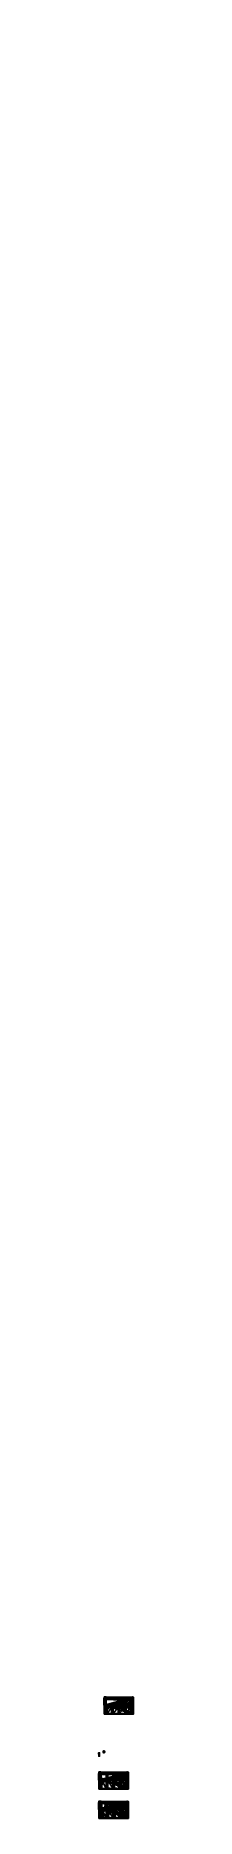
# Model space of a CAD drawing. Extents: x 0 to 36814, y -3929 to 172.
# Drawn here: x 36734 to 36814, y -3924 to 127 of the extents above; entities that cross this region are included whole.
import ezdxf

# ---------------------------------------------------------------- set-up
doc = ezdxf.new("R2010")
doc.units = 0
doc.header["$LTSCALE"] = 25.4
doc.layers.get('0').update_dxf_attribs({"color": 13, "linetype": 'CONTINUOUS'})

# ---------------------------------------------------------------- blocks, each defined once
blk = doc.blocks.new('_____34')
at = {"color": 0}
for p, q in [((2.9, 2), (-1.8, 2, 6.2)), ((1.1, 2, 8.4), (-1.8, 2, 6.2)), ((1.1, 2, 8.4), (-1.8, 2, 6.2)), ((-1.8, 2, 6.2), (-1.8, 0, 6.2)), ((-1.8, 2, 6.2), (-1.8, 0, 6.2)), ((2.9, 2), (-1.8, 2, 6.2)), ((-1.5, 0, 6.4), (-1.8, 0, 6.2)), ((2.9, 0), (-1.8, 0, 6.2)), ((1.1, 0, 8.4), (-1.5, 0, 6.4)), ((5.8, 2, 2.2), (1.1, 2, 8.4)), ((5.8, 2, 2.2), (1.1, 2, 8.4)), ((1.1, 0, 8.4), (1.1, 2, 8.4)), ((1.1, 0, 8.4), (1.1, 2, 8.4)), ((4.4, 0, 4), (1.1, 0, 8.4)), ((2.9, 0), (2.9, 2)), ((2.9, 0), (2.9, 2)), ((2.9, 0), (3.7, 0, 0.1)), ((3.7, 0, 0.1), (3.7, 2, 0.1)), ((3.7, 0, 0.1), (3.7, 2, 0.1)), ((3.7, 0, 0.1), (4.4, 0, 0.4)), ((4.4, 0, 0.4), (4.4, 2, 0.4)), ((4.4, 0, 0.4), (4.4, 2, 0.4)), ((5.8, 0, 2.2), (4.4, 0, 4)), ((4.4, 0, 0.4), (5, 0, 0.9)), ((5, 0, 0.9), (5, 2, 0.9)), ((5, 0, 0.9), (5, 2, 0.9)), ((5, 0, 0.9), (5.5, 0, 1.5)), ((5.5, 0, 1.5), (5.5, 2, 1.5)), ((5.5, 0, 1.5), (5.5, 2, 1.5)), ((5.5, 0, 1.5), (5.8, 0, 2.2)), ((5.8, 0, 2.2), (5.8, 2, 2.2)), ((5.8, 0, 2.2), (5.8, 2, 2.2))]:
    blk.add_line(p, q, dxfattribs=at)
at = {"color": 0, "extrusion": (-5.47003e-15, -1, -1.80478e-13)}
blk.add_arc((2.9, 3, -2), 3, 270, 345, dxfattribs=at)
blk.add_arc((2.9, 3, -2), 3, 270, 345, dxfattribs=at)
blk.add_arc((2.9, 3, -2), 3, 270, 345, dxfattribs=at)
blk.add_arc((2.9, 3, -2), 3, 270, 345, dxfattribs=at)
blk.add_arc((2.9, 3, -2), 3, 270, 345, dxfattribs=at)
blk.add_arc((2.9, 3, -2), 3, 270, 345, dxfattribs=at)
at = {"color": 0}
mesh = blk.add_polyface(dxfattribs=at)
corners = [(-1.8, 2, 6.2), (3.7, 2, 0.1), (2.9, 2), (4.4, 2, 0.4), (5, 2, 0.9), (5.5, 2, 1.5), (5.8, 2, 2.2), (1.1, 2, 8.4)]
mesh.append_faces([[corners[k] for k in face] for face in [(0, 1, 2), (6, 0, 7)]], dxfattribs={"vtx0": -1, "color": 0})
mesh.append_faces([[corners[k] for k in face] for face in [(1, 0, 3), (3, 0, 4), (4, 0, 5), (5, 0, 6)]], dxfattribs={"vtx0": -1, "vtx1": -1, "color": 0})
mesh = blk.add_polyface(dxfattribs=at)
corners = [(-1.5, 0, 6.4), (-1.8, 2, 6.2), (-1.8, 0, 6.2), (1.1, 2, 8.4), (1.1, 0, 8.4)]
mesh.append_faces([[corners[k] for k in face] for face in [(0, 1, 2), (3, 0, 4)]], dxfattribs={"vtx0": -1, "color": 0})
mesh.append_faces([[corners[k] for k in face] for face in [(1, 0, 3)]], dxfattribs={"vtx0": -1, "vtx1": -1, "color": 0})
mesh = blk.add_polyface(dxfattribs=at)
corners = [(-1.8, 2, 6.2), (2.9, 0), (-1.8, 0, 6.2), (2.9, 2)]
mesh.append_faces([[corners[k] for k in face] for face in [(0, 1, 2), (1, 0, 3)]], dxfattribs={"vtx0": -1, "color": 0})
mesh = blk.add_polyface(dxfattribs=at)
corners = [(5.8, 2, 2.2), (4.4, 0, 4), (5.8, 0, 2.2), (1.1, 2, 8.4), (1.1, 0, 8.4)]
mesh.append_faces([[corners[k] for k in face] for face in [(0, 1, 2)]], dxfattribs={"vtx0": -1, "color": 0})
mesh.append_faces([[corners[k] for k in face] for face in [(1, 0, 3)]], dxfattribs={"vtx0": -1, "vtx2": -1, "color": 0})
mesh.append_faces([[corners[k] for k in face] for face in [(3, 4, 1)]], dxfattribs={"vtx2": -1, "color": 0})
mesh = blk.add_polyface(dxfattribs=at)
corners = [(3.7, 2, 0.1), (2.9, 0), (2.9, 2), (3.7, 0, 0.1)]
mesh.append_faces([[corners[k] for k in face] for face in [(0, 1, 2), (1, 0, 3)]], dxfattribs={"vtx0": -1, "color": 0})
mesh = blk.add_polyface(dxfattribs=at)
corners = [(4.4, 2, 0.4), (3.7, 0, 0.1), (3.7, 2, 0.1), (4.4, 0, 0.4)]
mesh.append_faces([[corners[k] for k in face] for face in [(0, 1, 2), (1, 0, 3)]], dxfattribs={"vtx0": -1, "color": 0})
mesh = blk.add_polyface(dxfattribs=at)
corners = [(5, 2, 0.9), (4.4, 0, 0.4), (4.4, 2, 0.4), (5, 0, 0.9)]
mesh.append_faces([[corners[k] for k in face] for face in [(0, 1, 2), (1, 0, 3)]], dxfattribs={"vtx0": -1, "color": 0})
mesh = blk.add_polyface(dxfattribs=at)
corners = [(5, 2, 0.9), (5.5, 0, 1.5), (5, 0, 0.9), (5.5, 2, 1.5)]
mesh.append_faces([[corners[k] for k in face] for face in [(0, 1, 2), (1, 0, 3)]], dxfattribs={"vtx0": -1, "color": 0})
mesh = blk.add_polyface(dxfattribs=at)
corners = [(5.5, 0, 1.5), (5.8, 2, 2.2), (5.8, 0, 2.2), (5.5, 2, 1.5)]
mesh.append_faces([[corners[k] for k in face] for face in [(0, 1, 2), (1, 0, 3)]], dxfattribs={"vtx0": -1, "color": 0})
blk = doc.blocks.new('_____36')
at = {"color": 0}
for p, q in [((2.9, 2), (-1.8, 2, 6.2)), ((1.1, 2, 8.4), (-1.8, 2, 6.2)), ((1.1, 2, 8.4), (-1.8, 2, 6.2)), ((-1.8, 2, 6.2), (-1.8, 0, 6.2)), ((-1.8, 2, 6.2), (-1.8, 0, 6.2)), ((2.9, 2), (-1.8, 2, 6.2)), ((-1.5, 0, 6.4), (-1.8, 0, 6.2)), ((2.9, 0), (-1.8, 0, 6.2)), ((1.1, 0, 8.4), (-1.5, 0, 6.4)), ((5.8, 2, 2.2), (1.1, 2, 8.4)), ((5.8, 2, 2.2), (1.1, 2, 8.4)), ((1.1, 0, 8.4), (1.1, 2, 8.4)), ((1.1, 0, 8.4), (1.1, 2, 8.4)), ((4.4, 0, 4), (1.1, 0, 8.4)), ((2.9, 0), (2.9, 2)), ((2.9, 0), (2.9, 2)), ((2.9, 0), (3.7, 0, 0.1)), ((3.7, 0, 0.1), (3.7, 2, 0.1)), ((3.7, 0, 0.1), (3.7, 2, 0.1)), ((3.7, 0, 0.1), (4.4, 0, 0.4)), ((4.4, 0, 0.4), (4.4, 2, 0.4)), ((4.4, 0, 0.4), (4.4, 2, 0.4)), ((5.8, 0, 2.2), (4.4, 0, 4)), ((4.4, 0, 0.4), (5, 0, 0.9)), ((5, 0, 0.9), (5, 2, 0.9)), ((5, 0, 0.9), (5, 2, 0.9)), ((5, 0, 0.9), (5.5, 0, 1.5)), ((5.5, 0, 1.5), (5.5, 2, 1.5)), ((5.5, 0, 1.5), (5.5, 2, 1.5)), ((5.5, 0, 1.5), (5.8, 0, 2.2)), ((5.8, 0, 2.2), (5.8, 2, 2.2)), ((5.8, 0, 2.2), (5.8, 2, 2.2))]:
    blk.add_line(p, q, dxfattribs=at)
at = {"color": 0, "extrusion": (-5.47003e-15, -1, -3.00796e-14)}
blk.add_arc((2.9, 3, -2), 3, 270, 345, dxfattribs=at)
blk.add_arc((2.9, 3, -2), 3, 270, 345, dxfattribs=at)
blk.add_arc((2.9, 3, -2), 3, 270, 345, dxfattribs=at)
blk.add_arc((2.9, 3, -2), 3, 270, 345, dxfattribs=at)
blk.add_arc((2.9, 3, -2), 3, 270, 345, dxfattribs=at)
blk.add_arc((2.9, 3, -2), 3, 270, 345, dxfattribs=at)
at = {"color": 0}
mesh = blk.add_polyface(dxfattribs=at)
corners = [(-1.8, 2, 6.2), (3.7, 2, 0.1), (2.9, 2), (4.4, 2, 0.4), (5, 2, 0.9), (5.5, 2, 1.5), (5.8, 2, 2.2), (1.1, 2, 8.4)]
mesh.append_faces([[corners[k] for k in face] for face in [(0, 1, 2), (6, 0, 7)]], dxfattribs={"vtx0": -1, "color": 0})
mesh.append_faces([[corners[k] for k in face] for face in [(1, 0, 3), (3, 0, 4), (4, 0, 5), (5, 0, 6)]], dxfattribs={"vtx0": -1, "vtx1": -1, "color": 0})
mesh = blk.add_polyface(dxfattribs=at)
corners = [(-1.5, 0, 6.4), (-1.8, 2, 6.2), (-1.8, 0, 6.2), (1.1, 2, 8.4), (1.1, 0, 8.4)]
mesh.append_faces([[corners[k] for k in face] for face in [(0, 1, 2), (3, 0, 4)]], dxfattribs={"vtx0": -1, "color": 0})
mesh.append_faces([[corners[k] for k in face] for face in [(1, 0, 3)]], dxfattribs={"vtx0": -1, "vtx1": -1, "color": 0})
mesh = blk.add_polyface(dxfattribs=at)
corners = [(-1.8, 2, 6.2), (2.9, 0), (-1.8, 0, 6.2), (2.9, 2)]
mesh.append_faces([[corners[k] for k in face] for face in [(0, 1, 2), (1, 0, 3)]], dxfattribs={"vtx0": -1, "color": 0})
mesh = blk.add_polyface(dxfattribs=at)
corners = [(5.8, 2, 2.2), (4.4, 0, 4), (5.8, 0, 2.2), (1.1, 2, 8.4), (1.1, 0, 8.4)]
mesh.append_faces([[corners[k] for k in face] for face in [(0, 1, 2)]], dxfattribs={"vtx0": -1, "color": 0})
mesh.append_faces([[corners[k] for k in face] for face in [(1, 0, 3)]], dxfattribs={"vtx0": -1, "vtx2": -1, "color": 0})
mesh.append_faces([[corners[k] for k in face] for face in [(3, 4, 1)]], dxfattribs={"vtx2": -1, "color": 0})
mesh = blk.add_polyface(dxfattribs=at)
corners = [(3.7, 2, 0.1), (2.9, 0), (2.9, 2), (3.7, 0, 0.1)]
mesh.append_faces([[corners[k] for k in face] for face in [(0, 1, 2), (1, 0, 3)]], dxfattribs={"vtx0": -1, "color": 0})
mesh = blk.add_polyface(dxfattribs=at)
corners = [(4.4, 2, 0.4), (3.7, 0, 0.1), (3.7, 2, 0.1), (4.4, 0, 0.4)]
mesh.append_faces([[corners[k] for k in face] for face in [(0, 1, 2), (1, 0, 3)]], dxfattribs={"vtx0": -1, "color": 0})
mesh = blk.add_polyface(dxfattribs=at)
corners = [(5, 2, 0.9), (4.4, 0, 0.4), (4.4, 2, 0.4), (5, 0, 0.9)]
mesh.append_faces([[corners[k] for k in face] for face in [(0, 1, 2), (1, 0, 3)]], dxfattribs={"vtx0": -1, "color": 0})
mesh = blk.add_polyface(dxfattribs=at)
corners = [(5, 2, 0.9), (5.5, 0, 1.5), (5, 0, 0.9), (5.5, 2, 1.5)]
mesh.append_faces([[corners[k] for k in face] for face in [(0, 1, 2), (1, 0, 3)]], dxfattribs={"vtx0": -1, "color": 0})
mesh = blk.add_polyface(dxfattribs=at)
corners = [(5.5, 2, 1.5), (5.8, 0, 2.2), (5.5, 0, 1.5), (5.8, 2, 2.2)]
mesh.append_faces([[corners[k] for k in face] for face in [(0, 1, 2), (1, 0, 3)]], dxfattribs={"vtx0": -1, "color": 0})
blk = doc.blocks.new('_____37')
at = {"color": 0}
for p, q in [((2.9, 2), (-3.7, 2, 8.5)), ((-0.8, 2, 10.8), (-3.7, 2, 8.5)), ((-0.8, 2, 10.8), (-3.7, 2, 8.5)), ((-3.7, 2, 8.5), (-3.7, 0, 8.5)), ((-3.7, 2, 8.5), (-3.7, 0, 8.5)), ((2.9, 2), (-3.7, 2, 8.5)), ((5.8, 2, 2.2), (-0.8, 2, 10.8)), ((5.8, 2, 2.2), (-0.8, 2, 10.8)), ((-0.8, 0, 10.8), (-0.8, 2, 10.8)), ((-0.8, 0, 10.8), (-0.8, 2, 10.8)), ((4.4, 0, 4), (-0.8, 0, 10.8)), ((2.9, 0), (2.9, 2)), ((2.9, 0), (2.9, 2)), ((3.7, 0, 0.1), (3.7, 2, 0.1)), ((3.7, 0, 0.1), (3.7, 2, 0.1)), ((3.7, 0, 0.1), (4.4, 0, 0.4)), ((4.4, 0, 0.4), (4.4, 2, 0.4)), ((4.4, 0, 0.4), (4.4, 2, 0.4)), ((5.8, 0, 2.2), (4.4, 0, 4)), ((4.4, 0, 0.4), (5, 0, 0.9)), ((5, 0, 0.9), (5, 2, 0.9)), ((5, 0, 0.9), (5, 2, 0.9)), ((5, 0, 0.9), (5.5, 0, 1.5)), ((5.5, 0, 1.5), (5.5, 2, 1.5)), ((5.5, 0, 1.5), (5.5, 2, 1.5)), ((5.5, 0, 1.5), (5.8, 0, 2.2)), ((5.8, 0, 2.2), (5.8, 2, 2.2)), ((5.8, 0, 2.2), (5.8, 2, 2.2)), ((-3.3, 0, 8.8), (-3.7, 0, 8.5)), ((2.9, 0), (-3.7, 0, 8.5)), ((-0.8, 0, 10.8), (-3.3, 0, 8.8)), ((2.9, 0), (3.7, 0, 0.1))]:
    blk.add_line(p, q, dxfattribs=at)
at = {"color": 0, "extrusion": (-5.47003e-15, -1, 3.00796e-14)}
blk.add_arc((2.9, 3, -2), 3, 270, 345, dxfattribs=at)
blk.add_arc((2.9, 3, -2), 3, 270, 345, dxfattribs=at)
blk.add_arc((2.9, 3, -2), 3, 270, 345, dxfattribs=at)
blk.add_arc((2.9, 3, -2), 3, 270, 345, dxfattribs=at)
blk.add_arc((2.9, 3, -2), 3, 270, 345, dxfattribs=at)
blk.add_arc((2.9, 3, -2), 3, 270, 345, dxfattribs=at)
at = {"color": 0}
mesh = blk.add_polyface(dxfattribs=at)
corners = [(-3.7, 2, 8.5), (3.7, 2, 0.1), (2.9, 2), (4.4, 2, 0.4), (5, 2, 0.9), (5.5, 2, 1.5), (5.8, 2, 2.2), (-0.8, 2, 10.8)]
mesh.append_faces([[corners[k] for k in face] for face in [(0, 1, 2), (6, 0, 7)]], dxfattribs={"vtx0": -1, "color": 0})
mesh.append_faces([[corners[k] for k in face] for face in [(1, 0, 3), (3, 0, 4), (4, 0, 5), (5, 0, 6)]], dxfattribs={"vtx0": -1, "vtx1": -1, "color": 0})
mesh = blk.add_polyface(dxfattribs=at)
corners = [(-3.3, 0, 8.8), (-3.7, 2, 8.5), (-3.7, 0, 8.5), (-0.8, 2, 10.8), (-0.8, 0, 10.8)]
mesh.append_faces([[corners[k] for k in face] for face in [(0, 1, 2), (3, 0, 4)]], dxfattribs={"vtx0": -1, "color": 0})
mesh.append_faces([[corners[k] for k in face] for face in [(1, 0, 3)]], dxfattribs={"vtx0": -1, "vtx1": -1, "color": 0})
mesh = blk.add_polyface(dxfattribs=at)
corners = [(-3.7, 2, 8.5), (2.9, 0), (-3.7, 0, 8.5), (2.9, 2)]
mesh.append_faces([[corners[k] for k in face] for face in [(0, 1, 2), (1, 0, 3)]], dxfattribs={"vtx0": -1, "color": 0})
mesh = blk.add_polyface(dxfattribs=at)
corners = [(5.8, 2, 2.2), (4.4, 0, 4), (5.8, 0, 2.2), (-0.8, 2, 10.8), (-0.8, 0, 10.8)]
mesh.append_faces([[corners[k] for k in face] for face in [(0, 1, 2)]], dxfattribs={"vtx0": -1, "color": 0})
mesh.append_faces([[corners[k] for k in face] for face in [(1, 0, 3)]], dxfattribs={"vtx0": -1, "vtx2": -1, "color": 0})
mesh.append_faces([[corners[k] for k in face] for face in [(3, 4, 1)]], dxfattribs={"vtx2": -1, "color": 0})
mesh = blk.add_polyface(dxfattribs=at)
corners = [(3.7, 2, 0.1), (2.9, 0), (2.9, 2), (3.7, 0, 0.1)]
mesh.append_faces([[corners[k] for k in face] for face in [(0, 1, 2), (1, 0, 3)]], dxfattribs={"vtx0": -1, "color": 0})
mesh = blk.add_polyface(dxfattribs=at)
corners = [(4.4, 2, 0.4), (3.7, 0, 0.1), (3.7, 2, 0.1), (4.4, 0, 0.4)]
mesh.append_faces([[corners[k] for k in face] for face in [(0, 1, 2), (1, 0, 3)]], dxfattribs={"vtx0": -1, "color": 0})
mesh = blk.add_polyface(dxfattribs=at)
corners = [(5, 2, 0.9), (4.4, 0, 0.4), (4.4, 2, 0.4), (5, 0, 0.9)]
mesh.append_faces([[corners[k] for k in face] for face in [(0, 1, 2), (1, 0, 3)]], dxfattribs={"vtx0": -1, "color": 0})
mesh = blk.add_polyface(dxfattribs=at)
corners = [(5, 2, 0.9), (5.5, 0, 1.5), (5, 0, 0.9), (5.5, 2, 1.5)]
mesh.append_faces([[corners[k] for k in face] for face in [(0, 1, 2), (1, 0, 3)]], dxfattribs={"vtx0": -1, "color": 0})
mesh = blk.add_polyface(dxfattribs=at)
corners = [(5.5, 0, 1.5), (5.8, 2, 2.2), (5.8, 0, 2.2), (5.5, 2, 1.5)]
mesh.append_faces([[corners[k] for k in face] for face in [(0, 1, 2), (1, 0, 3)]], dxfattribs={"vtx0": -1, "color": 0})
blk = doc.blocks.new('_____35')
at = {"color": 0}
for p, q in [((2.9, 2), (0.6, 2, 3)), ((3.5, 2, 5.2), (0.6, 2, 3)), ((3.5, 2, 5.2), (0.6, 2, 3)), ((0.6, 2, 3), (0.6, 0, 3)), ((0.6, 2, 3), (0.6, 0, 3)), ((2.9, 2), (0.6, 2, 3)), ((0.9, 0, 3.2), (0.6, 0, 3)), ((2.9, 0), (0.6, 0, 3)), ((3.5, 0, 5.2), (0.9, 0, 3.2)), ((2.9, 0), (2.9, 2)), ((2.9, 0), (2.9, 2)), ((2.9, 0), (3.7, 0, 0.1)), ((5.8, 2, 2.2), (3.5, 2, 5.2)), ((5.8, 2, 2.2), (3.5, 2, 5.2)), ((3.5, 0, 5.2), (3.5, 2, 5.2)), ((3.5, 0, 5.2), (3.5, 2, 5.2)), ((4.4, 0, 4), (3.5, 0, 5.2)), ((3.7, 0, 0.1), (3.7, 2, 0.1)), ((3.7, 0, 0.1), (3.7, 2, 0.1)), ((3.7, 0, 0.1), (4.4, 0, 0.4)), ((4.4, 0, 0.4), (4.4, 2, 0.4)), ((4.4, 0, 0.4), (4.4, 2, 0.4)), ((5.8, 0, 2.2), (4.4, 0, 4)), ((4.4, 0, 0.4), (5, 0, 0.9)), ((5, 0, 0.9), (5, 2, 0.9)), ((5, 0, 0.9), (5, 2, 0.9)), ((5, 0, 0.9), (5.5, 0, 1.5)), ((5.5, 0, 1.5), (5.5, 2, 1.5)), ((5.5, 0, 1.5), (5.5, 2, 1.5)), ((5.5, 0, 1.5), (5.8, 0, 2.2)), ((5.8, 0, 2.2), (5.8, 2, 2.2)), ((5.8, 0, 2.2), (5.8, 2, 2.2))]:
    blk.add_line(p, q, dxfattribs=at)
at = {"color": 0, "extrusion": (-5.47003e-15, -1, -1.80478e-13)}
blk.add_arc((2.9, 3, -2), 3, 270, 345, dxfattribs=at)
blk.add_arc((2.9, 3, -2), 3, 270, 345, dxfattribs=at)
blk.add_arc((2.9, 3, -2), 3, 270, 345, dxfattribs=at)
blk.add_arc((2.9, 3, -2), 3, 270, 345, dxfattribs=at)
blk.add_arc((2.9, 3, -2), 3, 270, 345, dxfattribs=at)
blk.add_arc((2.9, 3, -2), 3, 270, 345, dxfattribs=at)
at = {"color": 0}
mesh = blk.add_polyface(dxfattribs=at)
corners = [(0.6, 2, 3), (3.7, 2, 0.1), (2.9, 2), (4.4, 2, 0.4), (5, 2, 0.9), (5.5, 2, 1.5), (5.8, 2, 2.2), (3.5, 2, 5.2)]
mesh.append_faces([[corners[k] for k in face] for face in [(0, 1, 2), (6, 0, 7)]], dxfattribs={"vtx0": -1, "color": 0})
mesh.append_faces([[corners[k] for k in face] for face in [(1, 0, 3), (3, 0, 4), (4, 0, 5), (5, 0, 6)]], dxfattribs={"vtx0": -1, "vtx1": -1, "color": 0})
mesh = blk.add_polyface(dxfattribs=at)
corners = [(0.6, 0, 3), (3.5, 2, 5.2), (0.6, 2, 3), (0.9, 0, 3.2), (3.5, 0, 5.2)]
mesh.append_faces([[corners[k] for k in face] for face in [(0, 1, 2), (1, 3, 4)]], dxfattribs={"vtx0": -1, "color": 0})
mesh.append_faces([[corners[k] for k in face] for face in [(1, 0, 3)]], dxfattribs={"vtx0": -1, "vtx2": -1, "color": 0})
mesh = blk.add_polyface(dxfattribs=at)
corners = [(0.6, 2, 3), (2.9, 0), (0.6, 0, 3), (2.9, 2)]
mesh.append_faces([[corners[k] for k in face] for face in [(0, 1, 2), (1, 0, 3)]], dxfattribs={"vtx0": -1, "color": 0})
mesh = blk.add_polyface(dxfattribs=at)
corners = [(3.7, 2, 0.1), (2.9, 0), (2.9, 2), (3.7, 0, 0.1)]
mesh.append_faces([[corners[k] for k in face] for face in [(0, 1, 2), (1, 0, 3)]], dxfattribs={"vtx0": -1, "color": 0})
mesh = blk.add_polyface(dxfattribs=at)
corners = [(5.8, 2, 2.2), (4.4, 0, 4), (5.8, 0, 2.2), (3.5, 0, 5.2), (3.5, 2, 5.2)]
mesh.append_faces([[corners[k] for k in face] for face in [(0, 1, 2), (3, 0, 4)]], dxfattribs={"vtx0": -1, "color": 0})
mesh.append_faces([[corners[k] for k in face] for face in [(1, 0, 3)]], dxfattribs={"vtx0": -1, "vtx1": -1, "color": 0})
mesh = blk.add_polyface(dxfattribs=at)
corners = [(4.4, 2, 0.4), (3.7, 0, 0.1), (3.7, 2, 0.1), (4.4, 0, 0.4)]
mesh.append_faces([[corners[k] for k in face] for face in [(0, 1, 2), (1, 0, 3)]], dxfattribs={"vtx0": -1, "color": 0})
mesh = blk.add_polyface(dxfattribs=at)
corners = [(5, 2, 0.9), (4.4, 0, 0.4), (4.4, 2, 0.4), (5, 0, 0.9)]
mesh.append_faces([[corners[k] for k in face] for face in [(0, 1, 2), (1, 0, 3)]], dxfattribs={"vtx0": -1, "color": 0})
mesh = blk.add_polyface(dxfattribs=at)
corners = [(5, 2, 0.9), (5.5, 0, 1.5), (5, 0, 0.9), (5.5, 2, 1.5)]
mesh.append_faces([[corners[k] for k in face] for face in [(0, 1, 2), (1, 0, 3)]], dxfattribs={"vtx0": -1, "color": 0})
mesh = blk.add_polyface(dxfattribs=at)
corners = [(5.5, 0, 1.5), (5.8, 2, 2.2), (5.8, 0, 2.2), (5.5, 2, 1.5)]
mesh.append_faces([[corners[k] for k in face] for face in [(0, 1, 2), (1, 0, 3)]], dxfattribs={"vtx0": -1, "color": 0})
blk = doc.blocks.new('_____39')
at = {"color": 0}
for p, q in [((2, 5, 12.8), (-1, 5, 12.8)), ((-1, 5, 12.8), (-1, 4, 12.8)), ((-1, 5, 1.8), (1, 5, 1.8)), ((-1, 5, 1.8), (-1, 5, 12.8)), ((2, 5, 12.8), (-1, 5, 12.8)), ((-1, 4, 1.8), (-1, 5, 1.8)), ((-1, 5, 1.8), (-1, 5, 12.8)), ((-1, 5, 12.8), (-1, 4, 12.8)), ((-1, 5, 1.8), (1, 5, 1.8)), ((-1, 4, 1.8), (-1, 5, 1.8)), ((2, 4, 12.8), (-1, 4, 12.8)), ((-1, 4, 1.8), (-1, 4, 12.8)), ((1, 4, 1.8), (-1, 4, 1.8)), ((1, 4, 1.8), (-1, 4, 1.8)), ((-1, 4, 1.8), (-1, 4, 12.8)), ((2, 4, 12.8), (-1, 4, 12.8)), ((1, 5, 1.8), (2, 5, 1.8)), ((1, 5, 1.8), (2, 5, 1.8)), ((1, 4, 1.8), (1, 5, 1.8)), ((1, 4, 1.8), (1, 5, 1.8)), ((1, 5, 1.8), (1.1, 5, 1.3)), ((1, 5, 1.8), (2, 5, 1.8)), ((1, 4, 1.8), (1, 5, 1.8)), ((1, 5, 1.8), (1.1, 5, 1.3)), ((1, 2, 1.8), (1, 4, 1.8)), ((1.2, 4, 2.7), (1, 4, 2.3)), ((1, 4, 2.3), (1, 4, 1.8)), ((1, 2, 2.3), (1, 4, 2.3)), ((1.2, 4, 2.7), (1, 4, 2.3)), ((1, 2, 1.8), (1, 4, 1.8)), ((1, 4, 2.3), (1, 4, 1.8)), ((1, 2, 2.3), (1, 4, 2.3)), ((1, 2, 1.8), (1, 4, 1.8)), ((1, 2, 1.8), (2, 2, 1.8)), ((1, 2, 2.3), (1, 2, 1.8)), ((1.2, 2, 2.7), (1, 2, 2.3)), ((1, 2, 1.8), (2, 2, 1.8)), ((1.2, 2, 2.7), (1, 2, 2.3)), ((1, 2, 2.3), (1, 2, 1.8)), ((1, 0, 2.3), (1, 2, 2.3)), ((1, 2, 2.3), (1, 2, 1.8)), ((1, 0, 1.8), (1, 2, 1.8)), ((1, 0, 1.8), (1, 2, 1.8)), ((1.2, 2, 2.7), (1, 2, 2.3)), ((1, 0, 2.3), (1, 2, 2.3)), ((1.2, 0, 2.7), (1, 0, 2.3)), ((1, 0, 2.3), (1, 0, 1.8)), ((1, 0, 1.8), (1.1, 0, 1.3)), ((1, 0, 2.3), (1, 0, 1.8)), ((1, 0, 1.8), (1.1, 0, 1.3)), ((1.2, 0, 2.7), (1, 0, 2.3)), ((1.1, 5, 1.3), (1.3, 5, 0.9)), ((1.1, 0, 1.3), (1.1, 5, 1.3)), ((1.1, 5, 1.3), (1.3, 5, 0.9)), ((1.1, 0, 1.3), (1.1, 5, 1.3)), ((1.1, 0, 1.3), (1.3, 0, 0.9)), ((1.1, 0, 1.3), (1.3, 0, 0.9)), ((1.5, 4, 3.1), (1.2, 4, 2.7)), ((1.2, 2, 2.7), (1.2, 4, 2.7)), ((1.5, 4, 3.1), (1.2, 4, 2.7)), ((1.2, 2, 2.7), (1.2, 4, 2.7)), ((1.5, 2, 3.1), (1.2, 2, 2.7)), ((1.5, 2, 3.1), (1.2, 2, 2.7)), ((1.5, 2, 3.1), (1.2, 2, 2.7)), ((1.2, 0, 2.7), (1.2, 2, 2.7)), ((1.2, 0, 2.7), (1.2, 2, 2.7)), ((1.5, 0, 3.1), (1.2, 0, 2.7)), ((1.5, 0, 3.1), (1.2, 0, 2.7)), ((1.6, 5, 0.5), (1.3, 5, 0.9)), ((1.3, 0, 0.9), (1.3, 5, 0.9)), ((1.3, 0, 0.9), (1.3, 5, 0.9)), ((1.6, 5, 0.5), (1.3, 5, 0.9)), ((1.6, 0, 0.5), (1.3, 0, 0.9)), ((1.6, 0, 0.5), (1.3, 0, 0.9)), ((1.9, 4, 3.4), (1.5, 4, 3.1)), ((1.5, 2, 3.1), (1.5, 4, 3.1)), ((1.9, 4, 3.4), (1.5, 4, 3.1)), ((1.5, 2, 3.1), (1.5, 4, 3.1)), ((1.9, 2, 3.4), (1.5, 2, 3.1)), ((1.9, 2, 3.4), (1.5, 2, 3.1)), ((1.5, 0, 3.1), (1.5, 2, 3.1)), ((1.9, 2, 3.4), (1.5, 2, 3.1)), ((1.5, 0, 3.1), (1.5, 2, 3.1)), ((1.9, 0, 3.4), (1.5, 0, 3.1)), ((1.9, 0, 3.4), (1.5, 0, 3.1)), ((1.6, 5, 0.5), (2, 5, 0.2)), ((1.6, 0, 0.5), (1.6, 5, 0.5)), ((1.6, 5, 0.5), (2, 5, 0.2)), ((1.6, 0, 0.5), (1.6, 5, 0.5)), ((1.6, 0, 0.5), (2, 0, 0.2)), ((1.6, 0, 0.5), (2, 0, 0.2)), ((2, 4, 3.5), (1.9, 4, 3.4)), ((1.9, 2, 3.4), (1.9, 4, 3.4)), ((2, 4, 3.5), (1.9, 4, 3.4)), ((1.9, 2, 3.4), (1.9, 4, 3.4)), ((2, 2, 3.5), (1.9, 2, 3.4)), ((2, 2, 3.5), (1.9, 2, 3.4)), ((2, 2, 3.5), (1.9, 2, 3.4)), ((1.9, 0, 3.4), (1.9, 2, 3.4)), ((1.9, 0, 3.4), (1.9, 2, 3.4)), ((2.3, 0, 3.6), (1.9, 0, 3.4)), ((2.3, 0, 3.6), (1.9, 0, 3.4)), ((2, 5, 12.8), (2, 4, 12.8)), ((2, 5, 1.8), (2, 5, 12.8)), ((2, 5, 1.8), (2, 5, 12.8)), ((2, 5, 1.8), (2, 2, 1.8)), ((2, 5, 12.8), (2, 4, 12.8)), ((2, 5, 1.8), (2, 2, 1.8)), ((2, 5, 1.8), (3.7, 5, 1.8)), ((2, 5, 0.2), (2.4, 5, 0)), ((2, 0, 0.2), (2, 5, 0.2)), ((2, 0, 0.2), (2, 5, 0.2)), ((2, 5, 0.2), (2.4, 5, 0)), ((2, 5, 1.8), (3.7, 5, 1.8)), ((2, 5, 1.8), (2, 2, 1.8)), ((2, 2, 3.5), (2, 4, 3.5)), ((2, 4, 3.5), (2, 4, 12.8)), ((2, 4, 3.5), (2, 4, 12.8)), ((2, 2, 3.5), (2, 4, 3.5)), ((2, 2, 1.8), (3.7, 2, 1.8)), ((2, 2, 1.8), (2, 2, 3.5)), ((2.3, 2, 3.6), (2, 2, 3.5)), ((2, 2, 1.8), (2, 2, 3.5)), ((2, 2, 1.8), (2, 2, 3.5)), ((2.3, 2, 3.6), (2, 2, 3.5)), ((2, 2, 1.8), (3.7, 2, 1.8)), ((2, 0, 0.2), (2.4, 0, 0)), ((2, 0, 0.2), (2.4, 0, 0)), ((2.8, 2, 3.7), (2.3, 2, 3.6)), ((2.8, 2, 3.7), (2.3, 2, 3.6)), ((2.3, 0, 3.6), (2.3, 2, 3.6)), ((2.3, 0, 3.6), (2.3, 2, 3.6)), ((2.8, 0, 3.7), (2.3, 0, 3.6)), ((2.8, 0, 3.7), (2.3, 0, 3.6)), ((2.4, 5, 0), (2.9, 5)), ((2.4, 0, 0), (2.4, 5, 0)), ((2.4, 5, 0), (2.9, 5)), ((2.4, 0, 0), (2.4, 5, 0)), ((2.4, 0, 0), (2.9, 0)), ((2.4, 0, 0), (2.9, 0)), ((3.3, 2, 3.7), (2.8, 2, 3.7)), ((3.3, 2, 3.7), (2.8, 2, 3.7)), ((2.8, 0, 3.7), (2.8, 2, 3.7)), ((2.8, 0, 3.7), (2.8, 2, 3.7)), ((3.3, 0, 3.7), (2.8, 0, 3.7)), ((3.3, 0, 3.7), (2.8, 0, 3.7)), ((2.9, 5), (3.4, 5, 0.1)), ((2.9, 0), (2.9, 5)), ((2.9, 0), (2.9, 5)), ((2.9, 5), (3.4, 5, 0.1)), ((2.9, 0), (3.4, 0, 0.1)), ((2.9, 0), (3.4, 0, 0.1)), ((3.7, 2, 3.5), (3.3, 2, 3.7)), ((3.3, 0, 3.7), (3.3, 2, 3.7)), ((3.7, 2, 3.5), (3.3, 2, 3.7)), ((3.3, 0, 3.7), (3.3, 2, 3.7)), ((3.7, 0, 3.5), (3.3, 0, 3.7)), ((3.7, 0, 3.5), (3.3, 0, 3.7)), ((3.4, 5, 0.1), (3.8, 5, 0.3)), ((3.4, 0, 0.1), (3.4, 5, 0.1)), ((3.4, 5, 0.1), (3.8, 5, 0.3)), ((3.4, 0, 0.1), (3.4, 5, 0.1)), ((3.7, 5, 1.8), (4.7, 5, 1.8)), ((3.7, 5, 3.5), (3.7, 5, 11.8)), ((3.7, 5, 11.8), (3.7, 5, 12.8)), ((6.7, 5, 12.8), (3.7, 5, 12.8)), ((4.1, 5, 3.2), (3.7, 5, 3.5)), ((3.7, 4, 3.5), (3.7, 5, 3.5)), ((3.7, 5, 1.8), (3.7, 5, 3.5)), ((3.7, 2, 1.8), (3.7, 5, 1.8)), ((3.7, 4, 3.5), (3.7, 5, 3.5)), ((4.1, 5, 3.2), (3.7, 5, 3.5)), ((4.4, 5, 2.8), (3.7, 5, 1.8)), ((3.7, 5, 1.8), (4.7, 5, 1.8)), ((4.4, 5, 2.8), (3.7, 5, 1.8)), ((3.7, 5, 1.8), (3.7, 5, 3.5)), ((4.1, 5, 3.2), (3.7, 5, 3.5)), ((3.7, 5, 3.5), (3.7, 5, 11.8)), ((3.7, 4, 3.5), (3.7, 5, 3.5)), ((3.7, 5, 11.8), (3.7, 4, 11.8)), ((3.7, 2, 1.8), (3.7, 5, 1.8)), ((3.7, 5, 12.8), (3.7, 4, 12.8)), ((6.7, 5, 12.8), (3.7, 5, 12.8)), ((3.7, 5, 11.8), (3.7, 4, 11.8)), ((3.7, 5, 11.8), (3.7, 5, 12.8)), ((3.7, 5, 12.8), (3.7, 4, 12.8)), ((4.1, 4, 3.2), (3.7, 4, 3.5)), ((3.7, 2, 3.5), (3.7, 4, 3.5)), ((3.7, 2, 3.5), (3.7, 4, 3.5)), ((4.1, 4, 3.2), (3.7, 4, 3.5)), ((3.7, 4, 11.8), (3.7, 4, 3.5)), ((3.7, 4, 11.8), (3.7, 4, 12.8)), ((6.7, 4, 12.8), (3.7, 4, 12.8)), ((4.1, 4, 3.2), (3.7, 4, 3.5)), ((3.7, 4, 11.8), (3.7, 4, 3.5)), ((6.7, 4, 12.8), (3.7, 4, 12.8)), ((3.7, 4, 11.8), (3.7, 4, 12.8)), ((3.7, 2, 3.5), (3.7, 2, 3.5)), ((3.7, 2, 3.5), (3.7, 2, 1.8)), ((4.1, 2, 3.2), (3.7, 2, 3.5)), ((3.7, 2, 3.5), (3.7, 2, 1.8)), ((3.7, 0, 3.5), (3.7, 2, 3.5)), ((3.7, 2, 3.5), (3.7, 2, 3.5)), ((4.1, 2, 3.2), (3.7, 2, 3.5)), ((3.7, 0, 3.5), (3.7, 2, 3.5)), ((4.1, 0, 3.2), (3.7, 0, 3.5)), ((4.1, 0, 3.2), (3.7, 0, 3.5)), ((3.8, 5, 0.3), (4.2, 5, 0.6)), ((3.8, 0, 0.3), (3.8, 5, 0.3)), ((3.8, 5, 0.3), (4.2, 5, 0.6)), ((3.8, 0, 0.3), (3.8, 5, 0.3)), ((4.4, 5, 2.8), (4.1, 5, 3.2)), ((4.1, 4, 3.2), (4.1, 5, 3.2)), ((4.1, 4, 3.2), (4.1, 5, 3.2)), ((4.4, 5, 2.8), (4.1, 5, 3.2)), ((4.4, 5, 2.8), (4.1, 5, 3.2)), ((4.4, 4, 2.8), (4.1, 4, 3.2)), ((4.1, 2, 3.2), (4.1, 4, 3.2)), ((4.1, 2, 3.2), (4.1, 4, 3.2)), ((4.4, 4, 2.8), (4.1, 4, 3.2)), ((4.4, 4, 2.8), (4.1, 4, 3.2)), ((4.4, 2, 2.8), (4.1, 2, 3.2)), ((4.1, 0, 3.2), (4.1, 2, 3.2)), ((4.4, 2, 2.8), (4.1, 2, 3.2)), ((4.1, 0, 3.2), (4.1, 2, 3.2)), ((4.4, 0, 2.8), (4.1, 0, 3.2)), ((4.4, 0, 2.8), (4.1, 0, 3.2)), ((4.2, 5, 0.6), (4.5, 5, 1)), ((4.2, 0, 0.6), (4.2, 5, 0.6)), ((4.2, 0, 0.6), (4.2, 5, 0.6)), ((4.2, 5, 0.6), (4.5, 5, 1)), ((4.2, 0, 0.6), (4.5, 0, 1)), ((4.2, 0, 0.6), (4.5, 0, 1)), ((4.6, 5, 2.4), (4.4, 5, 2.8)), ((4.4, 4, 2.8), (4.4, 5, 2.8)), ((4.4, 4, 2.8), (4.4, 5, 2.8)), ((4.6, 5, 2.4), (4.4, 5, 2.8)), ((4.6, 5, 2.4), (4.4, 5, 2.8)), ((4.4, 2, 2.8), (4.4, 4, 2.8)), ((4.6, 4, 2.4), (4.4, 4, 2.8)), ((4.6, 4, 2.4), (4.4, 4, 2.8)), ((4.4, 2, 2.8), (4.4, 4, 2.8)), ((4.6, 4, 2.4), (4.4, 4, 2.8)), ((4.6, 2, 2.4), (4.4, 2, 2.8)), ((4.6, 2, 2.4), (4.4, 2, 2.8)), ((4.4, 0, 2.8), (4.4, 2, 2.8)), ((4.4, 0, 2.8), (4.4, 2, 2.8)), ((4.6, 0, 2.4), (4.4, 0, 2.8)), ((4.6, 0, 2.4), (4.4, 0, 2.8)), ((4.5, 5, 1), (4.7, 5, 1.4)), ((4.5, 0, 1), (4.5, 5, 1)), ((4.5, 5, 1), (4.7, 5, 1.4)), ((4.5, 0, 1), (4.5, 5, 1)), ((4.5, 0, 1), (4.7, 0, 1.4)), ((4.5, 0, 1), (4.7, 0, 1.4)), ((4.7, 5, 1.9), (4.6, 5, 2.4)), ((4.6, 4, 2.4), (4.6, 5, 2.4)), ((4.7, 5, 1.9), (4.6, 5, 2.4)), ((4.6, 4, 2.4), (4.6, 5, 2.4)), ((4.7, 5, 1.9), (4.6, 5, 2.4)), ((4.7, 4, 1.9), (4.6, 4, 2.4)), ((4.6, 2, 2.4), (4.6, 4, 2.4)), ((4.7, 4, 1.9), (4.6, 4, 2.4)), ((4.6, 2, 2.4), (4.6, 4, 2.4)), ((4.7, 4, 1.9), (4.6, 4, 2.4)), ((4.7, 2, 1.9), (4.6, 2, 2.4)), ((4.7, 2, 1.9), (4.6, 2, 2.4)), ((4.6, 0, 2.4), (4.6, 2, 2.4)), ((4.6, 0, 2.4), (4.6, 2, 2.4)), ((4.7, 0, 1.9), (4.6, 0, 2.4)), ((4.7, 0, 1.9), (4.6, 0, 2.4)), ((4.7, 4, 1.8), (4.7, 5, 1.8)), ((4.7, 5, 1.8), (6.7, 5, 1.8)), ((4.7, 3, 1.4), (4.7, 5, 1.4)), ((4.7, 5, 1.4), (4.7, 5, 1.8)), ((4.7, 4, 1.8), (4.7, 5, 1.8)), ((4.7, 5, 1.4), (4.7, 5, 1.8)), ((4.7, 5, 1.8), (6.7, 5, 1.8)), ((4.7, 5, 1.8), (4.7, 5, 1.9)), ((4.7, 4, 1.9), (4.7, 5, 1.9)), ((4.7, 4, 1.9), (4.7, 5, 1.9)), ((4.7, 4, 1.8), (4.7, 5, 1.8)), ((4.7, 5, 1.8), (4.7, 5, 1.9)), ((4.7, 5, 1.8), (4.7, 5, 1.9)), ((4.7, 3, 1.4), (4.7, 5, 1.4)), ((4.7, 4, 1.8), (6.7, 4, 1.8)), ((4.7, 3, 1.8), (4.7, 4, 1.8)), ((4.7, 2, 1.9), (4.7, 4, 1.9)), ((4.7, 3, 1.8), (4.7, 4, 1.8)), ((4.7, 4, 1.8), (4.7, 4, 1.9)), ((4.7, 2, 1.9), (4.7, 4, 1.9)), ((4.7, 4, 1.8), (6.7, 4, 1.8)), ((4.7, 4, 1.8), (4.7, 4, 1.9)), ((4.7, 4, 1.8), (4.7, 4, 1.9)), ((4.7, 3, 1.4), (4.7, 3, 1.8)), ((4.7, 2, 1.8), (4.7, 3, 1.8)), ((4.7, 0, 1.4), (4.7, 3, 1.4)), ((4.7, 3, 1.4), (4.7, 3, 1.8)), ((4.7, 2, 1.8), (4.7, 3, 1.8)), ((4.7, 0, 1.4), (4.7, 3, 1.4)), ((4.7, 2, 1.8), (4.7, 2, 1.9)), ((4.7, 0, 1.9), (4.7, 2, 1.9)), ((4.7, 2, 1.8), (4.7, 2, 1.9)), ((4.7, 0, 1.9), (4.7, 2, 1.9)), ((4.7, 0, 1.4), (4.7, 0, 1.9)), ((4.7, 0, 1.4), (4.7, 0, 1.9)), ((6.7, 5, 1.8), (6.7, 4, 1.8)), ((6.7, 5, 1.8), (6.7, 4, 1.8)), ((6.7, 5, 12.8), (6.7, 4, 12.8)), ((6.7, 5, 1.8), (6.7, 5, 12.8)), ((6.7, 5, 1.8), (6.7, 5, 12.8)), ((6.7, 5, 12.8), (6.7, 4, 12.8)), ((6.7, 4, 1.8), (6.7, 4, 12.8)), ((6.7, 4, 1.8), (6.7, 4, 12.8)), ((3.4, 0, 0.1), (3.8, 0, 0.3)), ((3.4, 0, 0.1), (3.8, 0, 0.3)), ((3.8, 0, 0.3), (4.2, 0, 0.6)), ((3.8, 0, 0.3), (4.2, 0, 0.6))]:
    blk.add_line(p, q, dxfattribs=at)
mesh = blk.add_polyface(dxfattribs=at)
corners = [(2, 5, 12.8), (-1, 4, 12.8), (-1, 5, 12.8), (2, 4, 12.8)]
mesh.append_faces([[corners[k] for k in face] for face in [(0, 1, 2), (1, 0, 3)]], dxfattribs={"vtx0": -1, "color": 0})
mesh = blk.add_polyface(dxfattribs=at)
corners = [(-1, 5, 12.8), (1, 5, 1.8), (-1, 5, 1.8), (2, 5, 1.8), (2, 5, 12.8)]
mesh.append_faces([[corners[k] for k in face] for face in [(0, 1, 2), (3, 0, 4)]], dxfattribs={"vtx0": -1, "color": 0})
mesh.append_faces([[corners[k] for k in face] for face in [(1, 0, 3)]], dxfattribs={"vtx0": -1, "vtx1": -1, "color": 0})
mesh = blk.add_polyface(dxfattribs=at)
corners = [(-1, 4, 1.8), (-1, 5, 12.8), (-1, 4, 12.8), (-1, 5, 1.8)]
mesh.append_faces([[corners[k] for k in face] for face in [(0, 1, 2), (1, 0, 3)]], dxfattribs={"vtx0": -1, "color": 0})
mesh = blk.add_polyface(dxfattribs=at)
corners = [(1, 4, 1.8), (-1, 5, 1.8), (-1, 4, 1.8), (1, 5, 1.8)]
mesh.append_faces([[corners[k] for k in face] for face in [(0, 1, 2), (1, 0, 3)]], dxfattribs={"vtx0": -1, "color": 0})
mesh = blk.add_polyface(dxfattribs=at)
corners = [(-1, 4, 12.8), (1, 4, 1.8), (-1, 4, 1.8), (1, 4, 2.3), (1.2, 4, 2.7), (1.5, 4, 3.1), (1.9, 4, 3.4), (2, 4, 3.5), (2, 4, 12.8)]
mesh.append_faces([[corners[k] for k in face] for face in [(0, 1, 2), (7, 0, 8)]], dxfattribs={"vtx0": -1, "color": 0})
mesh.append_faces([[corners[k] for k in face] for face in [(1, 0, 3), (3, 0, 4), (4, 0, 5), (5, 0, 6), (6, 0, 7)]], dxfattribs={"vtx0": -1, "vtx1": -1, "color": 0})
mesh = blk.add_polyface(dxfattribs=at)
corners = [(2, 2, 1.8), (1, 4, 1.8), (1, 2, 1.8), (1, 5, 1.8), (2, 5, 1.8)]
mesh.append_faces([[corners[k] for k in face] for face in [(0, 1, 2), (3, 0, 4)]], dxfattribs={"vtx0": -1, "color": 0})
mesh.append_faces([[corners[k] for k in face] for face in [(1, 0, 3)]], dxfattribs={"vtx0": -1, "vtx1": -1, "color": 0})
mesh = blk.add_polyface(dxfattribs=at)
corners = [(2.4, 5, 0), (3.4, 5, 0.1), (2.9, 5), (2, 5, 0.2), (3.8, 5, 0.3), (1.6, 5, 0.5), (4.2, 5, 0.6), (1.3, 5, 0.9), (4.5, 5, 1), (1.1, 5, 1.3), (4.7, 5, 1.4), (1, 5, 1.8), (4.7, 5, 1.8), (2, 5, 1.8), (3.7, 5, 1.8)]
mesh.append_faces([[corners[k] for k in face] for face in [(0, 1, 2), (12, 13, 14)]], dxfattribs={"vtx0": -1, "color": 0})
mesh.append_faces([[corners[k] for k in face] for face in [(1, 3, 4), (4, 5, 6), (6, 7, 8), (8, 9, 10), (10, 11, 12)]], dxfattribs={"vtx0": -1, "vtx1": -1, "color": 0})
mesh.append_faces([[corners[k] for k in face] for face in [(1, 0, 3), (4, 3, 5), (6, 5, 7), (8, 7, 9), (10, 9, 11), (12, 11, 13)]], dxfattribs={"vtx0": -1, "vtx2": -1, "color": 0})
mesh = blk.add_polyface(dxfattribs=at)
corners = [(1, 2, 1.8), (1.1, 0, 1.3), (1, 0, 1.8), (1.1, 5, 1.3), (1, 4, 1.8), (1, 5, 1.8)]
mesh.append_faces([[corners[k] for k in face] for face in [(0, 1, 2), (3, 4, 5)]], dxfattribs={"vtx0": -1, "color": 0})
mesh.append_faces([[corners[k] for k in face] for face in [(1, 0, 3)]], dxfattribs={"vtx0": -1, "vtx1": -1, "color": 0})
mesh.append_faces([[corners[k] for k in face] for face in [(3, 0, 4)]], dxfattribs={"vtx0": -1, "vtx2": -1, "color": 0})
mesh = blk.add_polyface(dxfattribs=at)
corners = [(1, 4, 2.3), (1.2, 2, 2.7), (1, 2, 2.3), (1.2, 4, 2.7)]
mesh.append_faces([[corners[k] for k in face] for face in [(0, 1, 2), (1, 0, 3)]], dxfattribs={"vtx0": -1, "color": 0})
mesh = blk.add_polyface(dxfattribs=at)
corners = [(1, 4, 1.8), (1, 2, 2.3), (1, 2, 1.8), (1, 4, 2.3)]
mesh.append_faces([[corners[k] for k in face] for face in [(0, 1, 2), (1, 0, 3)]], dxfattribs={"vtx0": -1, "color": 0})
mesh = blk.add_polyface(dxfattribs=at)
corners = [(1, 2, 2.3), (2, 2, 1.8), (1, 2, 1.8), (2, 2, 3.5), (1.2, 2, 2.7), (1.5, 2, 3.1), (1.9, 2, 3.4)]
mesh.append_faces([[corners[k] for k in face] for face in [(0, 1, 2), (3, 5, 6)]], dxfattribs={"vtx0": -1, "color": 0})
mesh.append_faces([[corners[k] for k in face] for face in [(1, 0, 3)]], dxfattribs={"vtx0": -1, "vtx1": -1, "color": 0})
mesh.append_faces([[corners[k] for k in face] for face in [(3, 0, 4), (3, 4, 5)]], dxfattribs={"vtx0": -1, "vtx2": -1, "color": 0})
mesh = blk.add_polyface(dxfattribs=at)
corners = [(1, 2, 2.3), (1, 0, 1.8), (1, 0, 2.3), (1, 2, 1.8)]
mesh.append_faces([[corners[k] for k in face] for face in [(0, 1, 2), (1, 0, 3)]], dxfattribs={"vtx0": -1, "color": 0})
mesh = blk.add_polyface(dxfattribs=at)
corners = [(1.2, 2, 2.7), (1, 0, 2.3), (1.2, 0, 2.7), (1, 2, 2.3)]
mesh.append_faces([[corners[k] for k in face] for face in [(0, 1, 2), (1, 0, 3)]], dxfattribs={"vtx0": -1, "color": 0})
mesh = blk.add_polyface(dxfattribs=at)
corners = [(3.4, 0, 0.1), (2.4, 0, 0), (2.9, 0), (2, 0, 0.2), (3.8, 0, 0.3), (1.6, 0, 0.5), (4.2, 0, 0.6), (1.3, 0, 0.9), (4.5, 0, 1), (1.1, 0, 1.3), (4.7, 0, 1.4), (1, 0, 1.8), (4.7, 0, 1.9), (1, 0, 2.3), (4.6, 0, 2.4), (1.2, 0, 2.7), (4.4, 0, 2.8), (1.5, 0, 3.1), (4.1, 0, 3.2), (1.9, 0, 3.4), (3.7, 0, 3.5), (2.3, 0, 3.6), (3.3, 0, 3.7), (2.8, 0, 3.7)]
mesh.append_faces([[corners[k] for k in face] for face in [(0, 1, 2), (21, 22, 23)]], dxfattribs={"vtx0": -1, "color": 0})
mesh.append_faces([[corners[k] for k in face] for face in [(1, 0, 3), (3, 4, 5), (5, 6, 7), (7, 8, 9), (9, 10, 11), (11, 12, 13), (13, 14, 15), (15, 16, 17), (17, 18, 19), (19, 20, 21)]], dxfattribs={"vtx0": -1, "vtx1": -1, "color": 0})
mesh.append_faces([[corners[k] for k in face] for face in [(3, 0, 4), (5, 4, 6), (7, 6, 8), (9, 8, 10), (11, 10, 12), (13, 12, 14), (15, 14, 16), (17, 16, 18), (19, 18, 20), (21, 20, 22)]], dxfattribs={"vtx0": -1, "vtx2": -1, "color": 0})
mesh = blk.add_polyface(dxfattribs=at)
corners = [(1.1, 5, 1.3), (1.3, 0, 0.9), (1.1, 0, 1.3), (1.3, 5, 0.9)]
mesh.append_faces([[corners[k] for k in face] for face in [(0, 1, 2), (1, 0, 3)]], dxfattribs={"vtx0": -1, "color": 0})
mesh = blk.add_polyface(dxfattribs=at)
corners = [(1.2, 4, 2.7), (1.5, 2, 3.1), (1.2, 2, 2.7), (1.5, 4, 3.1)]
mesh.append_faces([[corners[k] for k in face] for face in [(0, 1, 2), (1, 0, 3)]], dxfattribs={"vtx0": -1, "color": 0})
mesh = blk.add_polyface(dxfattribs=at)
corners = [(1.5, 2, 3.1), (1.2, 0, 2.7), (1.5, 0, 3.1), (1.2, 2, 2.7)]
mesh.append_faces([[corners[k] for k in face] for face in [(0, 1, 2), (1, 0, 3)]], dxfattribs={"vtx0": -1, "color": 0})
mesh = blk.add_polyface(dxfattribs=at)
corners = [(1.3, 5, 0.9), (1.6, 0, 0.5), (1.3, 0, 0.9), (1.6, 5, 0.5)]
mesh.append_faces([[corners[k] for k in face] for face in [(0, 1, 2), (1, 0, 3)]], dxfattribs={"vtx0": -1, "color": 0})
mesh = blk.add_polyface(dxfattribs=at)
corners = [(1.9, 4, 3.4), (1.5, 2, 3.1), (1.5, 4, 3.1), (1.9, 2, 3.4)]
mesh.append_faces([[corners[k] for k in face] for face in [(0, 1, 2), (1, 0, 3)]], dxfattribs={"vtx0": -1, "color": 0})
mesh = blk.add_polyface(dxfattribs=at)
corners = [(1.9, 0, 3.4), (1.5, 2, 3.1), (1.5, 0, 3.1), (1.9, 2, 3.4)]
mesh.append_faces([[corners[k] for k in face] for face in [(0, 1, 2), (1, 0, 3)]], dxfattribs={"vtx0": -1, "color": 0})
mesh = blk.add_polyface(dxfattribs=at)
corners = [(2, 5, 0.2), (1.6, 0, 0.5), (1.6, 5, 0.5), (2, 0, 0.2)]
mesh.append_faces([[corners[k] for k in face] for face in [(0, 1, 2), (1, 0, 3)]], dxfattribs={"vtx0": -1, "color": 0})
mesh = blk.add_polyface(dxfattribs=at)
corners = [(2, 4, 3.5), (1.9, 2, 3.4), (1.9, 4, 3.4), (2, 2, 3.5)]
mesh.append_faces([[corners[k] for k in face] for face in [(0, 1, 2), (1, 0, 3)]], dxfattribs={"vtx0": -1, "color": 0})
mesh = blk.add_polyface(dxfattribs=at)
corners = [(2.3, 0, 3.6), (1.9, 2, 3.4), (1.9, 0, 3.4), (2, 2, 3.5), (2.3, 2, 3.6)]
mesh.append_faces([[corners[k] for k in face] for face in [(0, 1, 2), (3, 0, 4)]], dxfattribs={"vtx0": -1, "color": 0})
mesh.append_faces([[corners[k] for k in face] for face in [(1, 0, 3)]], dxfattribs={"vtx0": -1, "vtx1": -1, "color": 0})
mesh = blk.add_polyface(dxfattribs=at)
corners = [(2, 5, 12.8), (2, 4, 3.5), (2, 4, 12.8), (2, 2, 1.8), (2, 2, 3.5), (2, 5, 1.8)]
mesh.append_faces([[corners[k] for k in face] for face in [(0, 1, 2), (1, 3, 4)]], dxfattribs={"vtx0": -1, "color": 0})
mesh.append_faces([[corners[k] for k in face] for face in [(3, 1, 5), (5, 1, 0)]], dxfattribs={"vtx0": -1, "vtx1": -1, "color": 0})
mesh = blk.add_polyface(dxfattribs=at)
corners = [(2.4, 5, 0), (2, 0, 0.2), (2, 5, 0.2), (2.4, 0, 0)]
mesh.append_faces([[corners[k] for k in face] for face in [(0, 1, 2), (1, 0, 3)]], dxfattribs={"vtx0": -1, "color": 0})
mesh = blk.add_polyface(dxfattribs=at)
corners = [(3.7, 2, 1.8), (2, 5, 1.8), (2, 2, 1.8), (3.7, 5, 1.8)]
mesh.append_faces([[corners[k] for k in face] for face in [(0, 1, 2), (1, 0, 3)]], dxfattribs={"vtx0": -1, "color": 0})
mesh = blk.add_polyface(dxfattribs=at)
corners = [(2, 2, 3.5), (3.7, 2, 1.8), (2, 2, 1.8), (3.7, 2, 3.5), (2.3, 2, 3.6), (3.7, 2, 3.5), (3.3, 2, 3.7), (2.8, 2, 3.7)]
mesh.append_faces([[corners[k] for k in face] for face in [(0, 1, 2), (6, 4, 7)]], dxfattribs={"vtx0": -1, "color": 0})
mesh.append_faces([[corners[k] for k in face] for face in [(1, 0, 3), (3, 4, 5), (5, 4, 6)]], dxfattribs={"vtx0": -1, "vtx1": -1, "color": 0})
mesh.append_faces([[corners[k] for k in face] for face in [(3, 0, 4)]], dxfattribs={"vtx0": -1, "vtx2": -1, "color": 0})
mesh = blk.add_polyface(dxfattribs=at)
corners = [(2.8, 0, 3.7), (2.3, 2, 3.6), (2.3, 0, 3.6), (2.8, 2, 3.7)]
mesh.append_faces([[corners[k] for k in face] for face in [(0, 1, 2), (1, 0, 3)]], dxfattribs={"vtx0": -1, "color": 0})
mesh = blk.add_polyface(dxfattribs=at)
corners = [(2.9, 5), (2.4, 0, 0), (2.4, 5, 0), (2.9, 0)]
mesh.append_faces([[corners[k] for k in face] for face in [(0, 1, 2), (1, 0, 3)]], dxfattribs={"vtx0": -1, "color": 0})
mesh = blk.add_polyface(dxfattribs=at)
corners = [(3.3, 0, 3.7), (2.8, 2, 3.7), (2.8, 0, 3.7), (3.3, 2, 3.7)]
mesh.append_faces([[corners[k] for k in face] for face in [(0, 1, 2), (1, 0, 3)]], dxfattribs={"vtx0": -1, "color": 0})
mesh = blk.add_polyface(dxfattribs=at)
corners = [(3.4, 5, 0.1), (2.9, 0), (2.9, 5), (3.4, 0, 0.1)]
mesh.append_faces([[corners[k] for k in face] for face in [(0, 1, 2), (1, 0, 3)]], dxfattribs={"vtx0": -1, "color": 0})
mesh = blk.add_polyface(dxfattribs=at)
corners = [(3.7, 0, 3.5), (3.3, 2, 3.7), (3.3, 0, 3.7), (3.7, 2, 3.5), (3.7, 2, 3.5)]
mesh.append_faces([[corners[k] for k in face] for face in [(0, 1, 2), (3, 0, 4)]], dxfattribs={"vtx0": -1, "color": 0})
mesh.append_faces([[corners[k] for k in face] for face in [(1, 0, 3)]], dxfattribs={"vtx0": -1, "vtx1": -1, "color": 0})
mesh = blk.add_polyface(dxfattribs=at)
corners = [(3.8, 5, 0.3), (3.4, 0, 0.1), (3.4, 5, 0.1), (3.8, 0, 0.3)]
mesh.append_faces([[corners[k] for k in face] for face in [(0, 1, 2), (1, 0, 3)]], dxfattribs={"vtx0": -1, "color": 0})
mesh = blk.add_polyface(dxfattribs=at)
corners = [(4.7, 5, 1.9), (6.7, 5, 1.8), (4.7, 5, 1.8), (6.7, 5, 12.8), (4.6, 5, 2.4), (4.4, 5, 2.8), (4.1, 5, 3.2), (3.7, 5, 3.5), (3.7, 5, 11.8), (3.7, 5, 12.8)]
mesh.append_faces([[corners[k] for k in face] for face in [(0, 1, 2), (3, 8, 9)]], dxfattribs={"vtx0": -1, "color": 0})
mesh.append_faces([[corners[k] for k in face] for face in [(1, 0, 3)]], dxfattribs={"vtx0": -1, "vtx1": -1, "color": 0})
mesh.append_faces([[corners[k] for k in face] for face in [(3, 0, 4), (3, 4, 5), (3, 5, 6), (3, 6, 7), (3, 7, 8)]], dxfattribs={"vtx0": -1, "vtx2": -1, "color": 0})
mesh = blk.add_polyface(dxfattribs=at)
corners = [(3.7, 4, 3.5), (3.7, 2, 1.8), (3.7, 2, 3.5), (3.7, 5, 1.8), (3.7, 5, 3.5)]
mesh.append_faces([[corners[k] for k in face] for face in [(0, 1, 2), (3, 0, 4)]], dxfattribs={"vtx0": -1, "color": 0})
mesh.append_faces([[corners[k] for k in face] for face in [(1, 0, 3)]], dxfattribs={"vtx0": -1, "vtx1": -1, "color": 0})
mesh = blk.add_polyface(dxfattribs=at)
corners = [(4.1, 4, 3.2), (3.7, 5, 3.5), (3.7, 4, 3.5), (4.1, 5, 3.2)]
mesh.append_faces([[corners[k] for k in face] for face in [(0, 1, 2), (1, 0, 3)]], dxfattribs={"vtx0": -1, "color": 0})
mesh = blk.add_polyface(dxfattribs=at)
corners = [(4.4, 5, 2.8), (4.7, 5, 1.8), (3.7, 5, 1.8), (4.7, 5, 1.9), (4.6, 5, 2.4)]
mesh.append_faces([[corners[k] for k in face] for face in [(0, 1, 2), (3, 0, 4)]], dxfattribs={"vtx0": -1, "color": 0})
mesh.append_faces([[corners[k] for k in face] for face in [(1, 0, 3)]], dxfattribs={"vtx0": -1, "vtx1": -1, "color": 0})
mesh = blk.add_polyface(dxfattribs=at)
corners = [(3.7, 5, 3.5), (4.4, 5, 2.8), (3.7, 5, 1.8), (4.1, 5, 3.2)]
mesh.append_faces([[corners[k] for k in face] for face in [(0, 1, 2), (1, 0, 3)]], dxfattribs={"vtx0": -1, "color": 0})
mesh = blk.add_polyface(dxfattribs=at)
corners = [(3.7, 5, 11.8), (3.7, 4, 3.5), (3.7, 4, 11.8), (3.7, 5, 3.5)]
mesh.append_faces([[corners[k] for k in face] for face in [(0, 1, 2), (1, 0, 3)]], dxfattribs={"vtx0": -1, "color": 0})
mesh = blk.add_polyface(dxfattribs=at)
corners = [(6.7, 5, 12.8), (3.7, 4, 12.8), (3.7, 5, 12.8), (6.7, 4, 12.8)]
mesh.append_faces([[corners[k] for k in face] for face in [(0, 1, 2), (1, 0, 3)]], dxfattribs={"vtx0": -1, "color": 0})
mesh = blk.add_polyface(dxfattribs=at)
corners = [(3.7, 4, 11.8), (3.7, 5, 12.8), (3.7, 4, 12.8), (3.7, 5, 11.8)]
mesh.append_faces([[corners[k] for k in face] for face in [(0, 1, 2), (1, 0, 3)]], dxfattribs={"vtx0": -1, "color": 0})
mesh = blk.add_polyface(dxfattribs=at)
corners = [(4.1, 2, 3.2), (3.7, 4, 3.5), (3.7, 2, 3.5), (4.1, 4, 3.2)]
mesh.append_faces([[corners[k] for k in face] for face in [(0, 1, 2), (1, 0, 3)]], dxfattribs={"vtx0": -1, "color": 0})
mesh = blk.add_polyface(dxfattribs=at)
corners = [(4.7, 4, 1.9), (6.7, 4, 1.8), (4.7, 4, 1.8), (6.7, 4, 12.8), (4.6, 4, 2.4), (4.4, 4, 2.8), (4.1, 4, 3.2), (3.7, 4, 3.5), (3.7, 4, 11.8), (3.7, 4, 12.8)]
mesh.append_faces([[corners[k] for k in face] for face in [(0, 1, 2), (3, 8, 9)]], dxfattribs={"vtx0": -1, "color": 0})
mesh.append_faces([[corners[k] for k in face] for face in [(1, 0, 3)]], dxfattribs={"vtx0": -1, "vtx1": -1, "color": 0})
mesh.append_faces([[corners[k] for k in face] for face in [(3, 0, 4), (3, 4, 5), (3, 5, 6), (3, 6, 7), (3, 7, 8)]], dxfattribs={"vtx0": -1, "vtx2": -1, "color": 0})
mesh = blk.add_polyface(dxfattribs=at)
corners = [(4.1, 0, 3.2), (3.7, 2, 3.5), (3.7, 0, 3.5), (4.1, 2, 3.2)]
mesh.append_faces([[corners[k] for k in face] for face in [(0, 1, 2), (1, 0, 3)]], dxfattribs={"vtx0": -1, "color": 0})
mesh = blk.add_polyface(dxfattribs=at)
corners = [(4.2, 5, 0.6), (3.8, 0, 0.3), (3.8, 5, 0.3), (4.2, 0, 0.6)]
mesh.append_faces([[corners[k] for k in face] for face in [(0, 1, 2), (1, 0, 3)]], dxfattribs={"vtx0": -1, "color": 0})
mesh = blk.add_polyface(dxfattribs=at)
corners = [(4.4, 4, 2.8), (4.1, 5, 3.2), (4.1, 4, 3.2), (4.4, 5, 2.8)]
mesh.append_faces([[corners[k] for k in face] for face in [(0, 1, 2), (1, 0, 3)]], dxfattribs={"vtx0": -1, "color": 0})
mesh = blk.add_polyface(dxfattribs=at)
corners = [(4.4, 2, 2.8), (4.1, 4, 3.2), (4.1, 2, 3.2), (4.4, 4, 2.8)]
mesh.append_faces([[corners[k] for k in face] for face in [(0, 1, 2), (1, 0, 3)]], dxfattribs={"vtx0": -1, "color": 0})
mesh = blk.add_polyface(dxfattribs=at)
corners = [(4.4, 0, 2.8), (4.1, 2, 3.2), (4.1, 0, 3.2), (4.4, 2, 2.8)]
mesh.append_faces([[corners[k] for k in face] for face in [(0, 1, 2), (1, 0, 3)]], dxfattribs={"vtx0": -1, "color": 0})
mesh = blk.add_polyface(dxfattribs=at)
corners = [(4.2, 5, 0.6), (4.5, 0, 1), (4.2, 0, 0.6), (4.5, 5, 1)]
mesh.append_faces([[corners[k] for k in face] for face in [(0, 1, 2), (1, 0, 3)]], dxfattribs={"vtx0": -1, "color": 0})
mesh = blk.add_polyface(dxfattribs=at)
corners = [(4.6, 5, 2.4), (4.4, 4, 2.8), (4.6, 4, 2.4), (4.4, 5, 2.8)]
mesh.append_faces([[corners[k] for k in face] for face in [(0, 1, 2), (1, 0, 3)]], dxfattribs={"vtx0": -1, "color": 0})
mesh = blk.add_polyface(dxfattribs=at)
corners = [(4.6, 4, 2.4), (4.4, 2, 2.8), (4.6, 2, 2.4), (4.4, 4, 2.8)]
mesh.append_faces([[corners[k] for k in face] for face in [(0, 1, 2), (1, 0, 3)]], dxfattribs={"vtx0": -1, "color": 0})
mesh = blk.add_polyface(dxfattribs=at)
corners = [(4.6, 2, 2.4), (4.4, 0, 2.8), (4.6, 0, 2.4), (4.4, 2, 2.8)]
mesh.append_faces([[corners[k] for k in face] for face in [(0, 1, 2), (1, 0, 3)]], dxfattribs={"vtx0": -1, "color": 0})
mesh = blk.add_polyface(dxfattribs=at)
corners = [(4.5, 5, 1), (4.7, 0, 1.4), (4.5, 0, 1), (4.7, 3, 1.4), (4.7, 5, 1.4)]
mesh.append_faces([[corners[k] for k in face] for face in [(0, 1, 2), (3, 0, 4)]], dxfattribs={"vtx0": -1, "color": 0})
mesh.append_faces([[corners[k] for k in face] for face in [(1, 0, 3)]], dxfattribs={"vtx0": -1, "vtx1": -1, "color": 0})
mesh = blk.add_polyface(dxfattribs=at)
corners = [(4.7, 4, 1.9), (4.6, 5, 2.4), (4.6, 4, 2.4), (4.7, 5, 1.9)]
mesh.append_faces([[corners[k] for k in face] for face in [(0, 1, 2), (1, 0, 3)]], dxfattribs={"vtx0": -1, "color": 0})
mesh = blk.add_polyface(dxfattribs=at)
corners = [(4.7, 2, 1.9), (4.6, 4, 2.4), (4.6, 2, 2.4), (4.7, 4, 1.9)]
mesh.append_faces([[corners[k] for k in face] for face in [(0, 1, 2), (1, 0, 3)]], dxfattribs={"vtx0": -1, "color": 0})
mesh = blk.add_polyface(dxfattribs=at)
corners = [(4.7, 0, 1.9), (4.6, 2, 2.4), (4.6, 0, 2.4), (4.7, 2, 1.9)]
mesh.append_faces([[corners[k] for k in face] for face in [(0, 1, 2), (1, 0, 3)]], dxfattribs={"vtx0": -1, "color": 0})
mesh = blk.add_polyface(dxfattribs=at)
corners = [(6.7, 4, 1.8), (4.7, 5, 1.8), (4.7, 4, 1.8), (6.7, 5, 1.8)]
mesh.append_faces([[corners[k] for k in face] for face in [(0, 1, 2), (1, 0, 3)]], dxfattribs={"vtx0": -1, "color": 0})
mesh = blk.add_polyface(dxfattribs=at)
corners = [(4.7, 3, 1.4), (4.7, 4, 1.8), (4.7, 3, 1.8), (4.7, 5, 1.4), (4.7, 5, 1.8)]
mesh.append_faces([[corners[k] for k in face] for face in [(0, 1, 2), (1, 3, 4)]], dxfattribs={"vtx0": -1, "color": 0})
mesh.append_faces([[corners[k] for k in face] for face in [(1, 0, 3)]], dxfattribs={"vtx0": -1, "vtx2": -1, "color": 0})
mesh = blk.add_polyface(dxfattribs=at)
corners = [(4.7, 5, 1.8), (4.7, 4, 1.9), (4.7, 4, 1.8), (4.7, 5, 1.9)]
mesh.append_faces([[corners[k] for k in face] for face in [(0, 1, 2), (1, 0, 3)]], dxfattribs={"vtx0": -1, "color": 0})
mesh = blk.add_polyface(dxfattribs=at)
corners = [(4.7, 3, 1.8), (4.7, 2, 1.9), (4.7, 2, 1.8), (4.7, 4, 1.9), (4.7, 4, 1.8)]
mesh.append_faces([[corners[k] for k in face] for face in [(0, 1, 2), (3, 0, 4)]], dxfattribs={"vtx0": -1, "color": 0})
mesh.append_faces([[corners[k] for k in face] for face in [(1, 0, 3)]], dxfattribs={"vtx0": -1, "vtx1": -1, "color": 0})
mesh = blk.add_polyface(dxfattribs=at)
corners = [(4.7, 3, 1.4), (4.7, 0, 1.9), (4.7, 0, 1.4), (4.7, 2, 1.8), (4.7, 3, 1.8), (4.7, 2, 1.9)]
mesh.append_faces([[corners[k] for k in face] for face in [(0, 1, 2), (3, 0, 4)]], dxfattribs={"vtx0": -1, "color": 0})
mesh.append_faces([[corners[k] for k in face] for face in [(1, 0, 3)]], dxfattribs={"vtx0": -1, "vtx1": -1, "vtx2": -1, "color": 0})
mesh.append_faces([[corners[k] for k in face] for face in [(5, 1, 3)]], dxfattribs={"vtx1": -1, "color": 0})
mesh = blk.add_polyface(dxfattribs=at)
corners = [(6.7, 5, 12.8), (6.7, 4, 1.8), (6.7, 4, 12.8), (6.7, 5, 1.8)]
mesh.append_faces([[corners[k] for k in face] for face in [(0, 1, 2), (1, 0, 3)]], dxfattribs={"vtx0": -1, "color": 0})
blk = doc.blocks.new('_____38')
at = {"color": 0}
for p, q in [((-1, 3, 12.8), (-1, 2, 12.8)), ((2, 3, 12.8), (-1, 3, 12.8)), ((-1, 2, 1.8), (-1, 3, 1.8)), ((-1, 3, 1.8), (-1, 3, 12.8)), ((-1, 3, 12.8), (-1, 2, 12.8)), ((-1, 3, 1.8), (1, 3, 1.8)), ((-1, 2, 1.8), (-1, 3, 1.8)), ((-1, 3, 1.8), (1, 3, 1.8)), ((-1, 3, 1.8), (-1, 3, 12.8)), ((2, 3, 12.8), (-1, 3, 12.8)), ((2, 2, 12.8), (-1, 2, 12.8)), ((-1, 2, 1.8), (-1, 2, 12.8)), ((1, 2, 1.8), (-1, 2, 1.8)), ((1, 2, 1.8), (-1, 2, 1.8)), ((-1, 2, 1.8), (-1, 2, 12.8)), ((2, 2, 12.8), (-1, 2, 12.8)), ((1, 3, 1.8), (2, 3, 1.8)), ((1, 2, 1.8), (1, 3, 1.8)), ((1, 2, 1.8), (1, 3, 1.8)), ((1, 2, 1.8), (1, 3, 1.8)), ((1, 3, 1.8), (1.1, 3, 1.3)), ((1, 3, 1.8), (2, 3, 1.8)), ((1, 3, 1.8), (1.1, 3, 1.3)), ((1, 3, 1.8), (2, 3, 1.8)), ((1, 2, 1.8), (2, 2, 1.8)), ((1, 2, 2.3), (1, 2, 1.8)), ((1.2, 2, 2.7), (1, 2, 2.3)), ((1, 2, 1.8), (2, 2, 1.8)), ((1.2, 2, 2.7), (1, 2, 2.3)), ((1, 2, 2.3), (1, 2, 1.8)), ((1, 0, 2.3), (1, 2, 2.3)), ((1, 2, 2.3), (1, 2, 1.8)), ((1, 0, 1.8), (1, 2, 1.8)), ((1, 0, 1.8), (1, 2, 1.8)), ((1.2, 2, 2.7), (1, 2, 2.3)), ((1, 0, 2.3), (1, 2, 2.3)), ((1.2, 0, 2.7), (1, 0, 2.3)), ((1, 0, 2.3), (1, 0, 1.8)), ((1, 0, 1.8), (1.1, 0, 1.3)), ((1, 0, 2.3), (1, 0, 1.8)), ((1, 0, 1.8), (1.1, 0, 1.3)), ((1.2, 0, 2.7), (1, 0, 2.3)), ((1.1, 0, 1.3), (1.1, 3, 1.3)), ((1.1, 3, 1.3), (1.3, 3, 0.9)), ((1.1, 0, 1.3), (1.1, 3, 1.3)), ((1.1, 3, 1.3), (1.3, 3, 0.9)), ((1.1, 0, 1.3), (1.3, 0, 0.9)), ((1.1, 0, 1.3), (1.3, 0, 0.9)), ((1.5, 2, 3.1), (1.2, 2, 2.7)), ((1.5, 2, 3.1), (1.2, 2, 2.7)), ((1.2, 0, 2.7), (1.2, 2, 2.7)), ((1.5, 2, 3.1), (1.2, 2, 2.7)), ((1.2, 0, 2.7), (1.2, 2, 2.7)), ((1.5, 0, 3.1), (1.2, 0, 2.7)), ((1.5, 0, 3.1), (1.2, 0, 2.7)), ((1.3, 0, 0.9), (1.3, 3, 0.9)), ((1.3, 0, 0.9), (1.3, 3, 0.9)), ((1.6, 3, 0.5), (1.3, 3, 0.9)), ((1.6, 3, 0.5), (1.3, 3, 0.9)), ((1.6, 0, 0.5), (1.3, 0, 0.9)), ((1.6, 0, 0.5), (1.3, 0, 0.9)), ((1.9, 2, 3.4), (1.5, 2, 3.1)), ((1.9, 2, 3.4), (1.5, 2, 3.1)), ((1.9, 2, 3.4), (1.5, 2, 3.1)), ((1.5, 0, 3.1), (1.5, 2, 3.1)), ((1.5, 0, 3.1), (1.5, 2, 3.1)), ((1.9, 0, 3.4), (1.5, 0, 3.1)), ((1.9, 0, 3.4), (1.5, 0, 3.1)), ((1.6, 0, 0.5), (1.6, 3, 0.5)), ((1.6, 3, 0.5), (2, 3, 0.2)), ((1.6, 0, 0.5), (1.6, 3, 0.5)), ((1.6, 3, 0.5), (2, 3, 0.2)), ((1.6, 0, 0.5), (2, 0, 0.2)), ((1.6, 0, 0.5), (2, 0, 0.2)), ((2, 2, 3.5), (1.9, 2, 3.4)), ((2, 2, 3.5), (1.9, 2, 3.4)), ((2, 2, 3.5), (1.9, 2, 3.4)), ((1.9, 0, 3.4), (1.9, 2, 3.4)), ((1.9, 0, 3.4), (1.9, 2, 3.4)), ((2.3, 0, 3.6), (1.9, 0, 3.4)), ((2.3, 0, 3.6), (1.9, 0, 3.4)), ((2, 3, 12.8), (2, 2, 12.8)), ((2, 3, 1.8), (2, 2, 1.8)), ((2, 0, 0.2), (2, 3, 0.2)), ((2, 0, 0.2), (2, 3, 0.2)), ((2, 3, 0.2), (2.4, 3, 0)), ((2, 3, 1.8), (3.7, 3, 1.8)), ((2, 3, 1.8), (2, 2, 1.8)), ((2, 3, 1.8), (2, 3, 12.8)), ((2, 3, 1.8), (3.7, 3, 1.8)), ((2, 3, 0.2), (2.4, 3, 0)), ((2, 3, 12.8), (2, 2, 12.8)), ((2, 3, 1.8), (2, 3, 12.8)), ((2, 3, 1.8), (2, 2, 1.8)), ((2, 2, 1.8), (3.7, 2, 1.8)), ((2, 2, 1.8), (2, 2, 3.5)), ((2.3, 2, 3.6), (2, 2, 3.5)), ((2, 2, 1.8), (2, 2, 3.5)), ((2, 2, 3.5), (2, 2, 12.8)), ((2.3, 2, 3.6), (2, 2, 3.5)), ((2, 2, 1.8), (3.7, 2, 1.8)), ((2, 2, 1.8), (2, 2, 3.5)), ((2, 2, 3.5), (2, 2, 12.8)), ((2, 0, 0.2), (2.4, 0, 0)), ((2, 0, 0.2), (2.4, 0, 0)), ((2.8, 2, 3.7), (2.3, 2, 3.6)), ((2.8, 2, 3.7), (2.3, 2, 3.6)), ((2.3, 0, 3.6), (2.3, 2, 3.6)), ((2.3, 0, 3.6), (2.3, 2, 3.6)), ((2.8, 0, 3.7), (2.3, 0, 3.6)), ((2.8, 0, 3.7), (2.3, 0, 3.6)), ((2.4, 0, 0), (2.4, 3, 0)), ((2.4, 3, 0), (2.9, 3)), ((2.4, 0, 0), (2.4, 3, 0)), ((2.4, 3, 0), (2.9, 3)), ((2.4, 0, 0), (2.9, 0)), ((2.4, 0, 0), (2.9, 0)), ((3.3, 2, 3.7), (2.8, 2, 3.7)), ((3.3, 2, 3.7), (2.8, 2, 3.7)), ((2.8, 0, 3.7), (2.8, 2, 3.7)), ((2.8, 0, 3.7), (2.8, 2, 3.7)), ((3.3, 0, 3.7), (2.8, 0, 3.7)), ((3.3, 0, 3.7), (2.8, 0, 3.7)), ((2.9, 0), (2.9, 3)), ((2.9, 0), (2.9, 3)), ((2.9, 3), (3.4, 3, 0.1)), ((2.9, 3), (3.4, 3, 0.1)), ((2.9, 0), (3.4, 0, 0.1)), ((2.9, 0), (3.4, 0, 0.1)), ((3.7, 2, 3.5), (3.3, 2, 3.7)), ((3.3, 0, 3.7), (3.3, 2, 3.7)), ((3.7, 2, 3.5), (3.3, 2, 3.7)), ((3.3, 0, 3.7), (3.3, 2, 3.7)), ((3.7, 0, 3.5), (3.3, 0, 3.7)), ((3.7, 0, 3.5), (3.3, 0, 3.7)), ((3.4, 0, 0.1), (3.4, 3, 0.1)), ((3.4, 3, 0.1), (3.8, 3, 0.3)), ((3.4, 0, 0.1), (3.4, 3, 0.1)), ((3.4, 3, 0.1), (3.8, 3, 0.3)), ((3.7, 2, 3.5), (3.7, 3, 3.5)), ((3.7, 3, 1.8), (3.7, 3, 3.5)), ((3.7, 2, 1.8), (3.7, 3, 1.8)), ((3.7, 2, 3.5), (3.7, 3, 3.5)), ((4.1, 3, 3.2), (3.7, 3, 3.5)), ((3.7, 3, 11.8), (3.7, 2, 11.8)), ((3.7, 3, 3.5), (3.7, 3, 11.8)), ((3.7, 2, 3.5), (3.7, 3, 3.5)), ((3.7, 2, 1.8), (3.7, 3, 1.8)), ((3.7, 3, 3.5), (3.7, 3, 11.8)), ((3.7, 3, 11.8), (3.7, 3, 12.8)), ((6.7, 3, 12.8), (3.7, 3, 12.8)), ((4.1, 3, 3.2), (3.7, 3, 3.5)), ((3.7, 3, 1.8), (4.7, 3, 1.8)), ((4.4, 3, 2.8), (3.7, 3, 1.8)), ((3.7, 3, 1.8), (4.7, 3, 1.8)), ((4.4, 3, 2.8), (3.7, 3, 1.8)), ((3.7, 3, 1.8), (3.7, 3, 3.5)), ((4.1, 3, 3.2), (3.7, 3, 3.5)), ((3.7, 3, 12.8), (3.7, 2, 12.8)), ((6.7, 3, 12.8), (3.7, 3, 12.8)), ((3.7, 3, 11.8), (3.7, 2, 11.8)), ((3.7, 3, 11.8), (3.7, 3, 12.8)), ((3.7, 3, 12.8), (3.7, 2, 12.8)), ((3.7, 2, 3.5), (3.7, 2, 3.5)), ((3.7, 2, 3.5), (3.7, 2, 1.8)), ((3.7, 2, 3.5), (3.7, 2, 1.8)), ((4.1, 2, 3.2), (3.7, 2, 3.5)), ((3.7, 2, 11.8), (3.7, 2, 3.5)), ((3.7, 2, 11.8), (3.7, 2, 12.8)), ((6.7, 2, 12.8), (3.7, 2, 12.8)), ((4.1, 2, 3.2), (3.7, 2, 3.5)), ((3.7, 2, 11.8), (3.7, 2, 3.5)), ((3.7, 0, 3.5), (3.7, 2, 3.5)), ((3.7, 2, 3.5), (3.7, 2, 3.5)), ((4.1, 2, 3.2), (3.7, 2, 3.5)), ((3.7, 0, 3.5), (3.7, 2, 3.5)), ((6.7, 2, 12.8), (3.7, 2, 12.8)), ((3.7, 2, 11.8), (3.7, 2, 12.8)), ((4.1, 0, 3.2), (3.7, 0, 3.5)), ((4.1, 0, 3.2), (3.7, 0, 3.5)), ((3.8, 0, 0.3), (3.8, 3, 0.3)), ((3.8, 3, 0.3), (4.2, 3, 0.6)), ((3.8, 0, 0.3), (3.8, 3, 0.3)), ((3.8, 3, 0.3), (4.2, 3, 0.6)), ((4.1, 2, 3.2), (4.1, 3, 3.2)), ((4.1, 2, 3.2), (4.1, 3, 3.2)), ((4.4, 3, 2.8), (4.1, 3, 3.2)), ((4.4, 3, 2.8), (4.1, 3, 3.2)), ((4.4, 3, 2.8), (4.1, 3, 3.2)), ((4.4, 2, 2.8), (4.1, 2, 3.2)), ((4.4, 2, 2.8), (4.1, 2, 3.2)), ((4.1, 0, 3.2), (4.1, 2, 3.2)), ((4.4, 2, 2.8), (4.1, 2, 3.2)), ((4.1, 0, 3.2), (4.1, 2, 3.2)), ((4.4, 0, 2.8), (4.1, 0, 3.2)), ((4.4, 0, 2.8), (4.1, 0, 3.2)), ((4.2, 0, 0.6), (4.2, 3, 0.6)), ((4.2, 0, 0.6), (4.2, 3, 0.6)), ((4.2, 3, 0.6), (4.5, 3, 1)), ((4.2, 3, 0.6), (4.5, 3, 1)), ((4.2, 0, 0.6), (4.5, 0, 1)), ((4.2, 0, 0.6), (4.5, 0, 1)), ((4.4, 2, 2.8), (4.4, 3, 2.8)), ((4.4, 2, 2.8), (4.4, 3, 2.8)), ((4.6, 3, 2.4), (4.4, 3, 2.8)), ((4.6, 3, 2.4), (4.4, 3, 2.8)), ((4.6, 3, 2.4), (4.4, 3, 2.8)), ((4.6, 2, 2.4), (4.4, 2, 2.8)), ((4.6, 2, 2.4), (4.4, 2, 2.8)), ((4.6, 2, 2.4), (4.4, 2, 2.8)), ((4.4, 0, 2.8), (4.4, 2, 2.8)), ((4.4, 0, 2.8), (4.4, 2, 2.8)), ((4.6, 0, 2.4), (4.4, 0, 2.8)), ((4.6, 0, 2.4), (4.4, 0, 2.8)), ((4.5, 0, 1), (4.5, 3, 1)), ((4.5, 3, 1), (4.7, 3, 1.4)), ((4.5, 0, 1), (4.5, 3, 1)), ((4.5, 3, 1), (4.7, 3, 1.4)), ((4.5, 0, 1), (4.7, 0, 1.4)), ((4.5, 0, 1), (4.7, 0, 1.4)), ((4.6, 2, 2.4), (4.6, 3, 2.4)), ((4.7, 3, 1.9), (4.6, 3, 2.4)), ((4.6, 2, 2.4), (4.6, 3, 2.4)), ((4.7, 3, 1.9), (4.6, 3, 2.4)), ((4.7, 3, 1.9), (4.6, 3, 2.4)), ((4.7, 2, 1.9), (4.6, 2, 2.4)), ((4.7, 2, 1.9), (4.6, 2, 2.4)), ((4.7, 2, 1.9), (4.6, 2, 2.4)), ((4.6, 0, 2.4), (4.6, 2, 2.4)), ((4.6, 0, 2.4), (4.6, 2, 2.4)), ((4.7, 0, 1.9), (4.6, 0, 2.4)), ((4.7, 0, 1.9), (4.6, 0, 2.4)), ((4.7, 3, 1.8), (4.7, 2, 1.8)), ((4.7, 3, 1.8), (6.7, 3, 1.8)), ((4.7, 2, 1.9), (4.7, 3, 1.9)), ((4.7, 2, 1.9), (4.7, 3, 1.9)), ((4.7, 3, 1.8), (4.7, 2, 1.8)), ((4.7, 3, 1.8), (4.7, 3, 1.9)), ((4.7, 0, 1.4), (4.7, 3, 1.4)), ((4.7, 3, 1.4), (4.7, 3, 1.8)), ((4.7, 3, 1.8), (4.7, 2, 1.8)), ((4.7, 0, 1.4), (4.7, 3, 1.4)), ((4.7, 3, 1.8), (6.7, 3, 1.8)), ((4.7, 3, 1.8), (4.7, 3, 1.9)), ((4.7, 3, 1.4), (4.7, 3, 1.8)), ((4.7, 3, 1.8), (4.7, 3, 1.9)), ((4.7, 2, 1.8), (6.7, 2, 1.8)), ((4.7, 2, 1.8), (6.7, 2, 1.8)), ((4.7, 2, 1.8), (4.7, 2, 1.9)), ((4.7, 2, 1.8), (4.7, 2, 1.9)), ((4.7, 0, 1.9), (4.7, 2, 1.9)), ((4.7, 2, 1.8), (4.7, 2, 1.9)), ((4.7, 0, 1.9), (4.7, 2, 1.9)), ((4.7, 0, 1.4), (4.7, 0, 1.9)), ((4.7, 0, 1.4), (4.7, 0, 1.9)), ((6.7, 3, 1.8), (6.7, 2, 1.8)), ((6.7, 3, 1.8), (6.7, 2, 1.8)), ((6.7, 3, 12.8), (6.7, 2, 12.8)), ((6.7, 3, 1.8), (6.7, 3, 12.8)), ((6.7, 3, 1.8), (6.7, 3, 12.8)), ((6.7, 3, 12.8), (6.7, 2, 12.8)), ((6.7, 2, 1.8), (6.7, 2, 12.8)), ((6.7, 2, 1.8), (6.7, 2, 12.8)), ((3.4, 0, 0.1), (3.8, 0, 0.3)), ((3.4, 0, 0.1), (3.8, 0, 0.3)), ((3.8, 0, 0.3), (4.2, 0, 0.6)), ((3.8, 0, 0.3), (4.2, 0, 0.6))]:
    blk.add_line(p, q, dxfattribs=at)
mesh = blk.add_polyface(dxfattribs=at)
corners = [(2, 3, 12.8), (-1, 2, 12.8), (-1, 3, 12.8), (2, 2, 12.8)]
mesh.append_faces([[corners[k] for k in face] for face in [(0, 1, 2), (1, 0, 3)]], dxfattribs={"vtx0": -1, "color": 0})
mesh = blk.add_polyface(dxfattribs=at)
corners = [(-1, 2, 1.8), (-1, 3, 12.8), (-1, 2, 12.8), (-1, 3, 1.8)]
mesh.append_faces([[corners[k] for k in face] for face in [(0, 1, 2), (1, 0, 3)]], dxfattribs={"vtx0": -1, "color": 0})
mesh = blk.add_polyface(dxfattribs=at)
corners = [(1, 2, 1.8), (-1, 3, 1.8), (-1, 2, 1.8), (1, 3, 1.8)]
mesh.append_faces([[corners[k] for k in face] for face in [(0, 1, 2), (1, 0, 3)]], dxfattribs={"vtx0": -1, "color": 0})
mesh = blk.add_polyface(dxfattribs=at)
corners = [(-1, 3, 12.8), (1, 3, 1.8), (-1, 3, 1.8), (2, 3, 1.8), (2, 3, 12.8)]
mesh.append_faces([[corners[k] for k in face] for face in [(0, 1, 2), (3, 0, 4)]], dxfattribs={"vtx0": -1, "color": 0})
mesh.append_faces([[corners[k] for k in face] for face in [(1, 0, 3)]], dxfattribs={"vtx0": -1, "vtx1": -1, "color": 0})
mesh = blk.add_polyface(dxfattribs=at)
corners = [(-1, 2, 1.8), (1, 2, 2.3), (1, 2, 1.8), (-1, 2, 12.8), (1.2, 2, 2.7), (1.5, 2, 3.1), (1.9, 2, 3.4), (2, 2, 3.5), (2, 2, 12.8)]
mesh.append_faces([[corners[k] for k in face] for face in [(0, 1, 2), (7, 3, 8)]], dxfattribs={"vtx0": -1, "color": 0})
mesh.append_faces([[corners[k] for k in face] for face in [(1, 3, 4), (4, 3, 5), (5, 3, 6), (6, 3, 7)]], dxfattribs={"vtx0": -1, "vtx1": -1, "color": 0})
mesh.append_faces([[corners[k] for k in face] for face in [(1, 0, 3)]], dxfattribs={"vtx0": -1, "vtx2": -1, "color": 0})
mesh = blk.add_polyface(dxfattribs=at)
corners = [(2, 2, 1.8), (1, 3, 1.8), (1, 2, 1.8), (2, 3, 1.8)]
mesh.append_faces([[corners[k] for k in face] for face in [(0, 1, 2), (1, 0, 3)]], dxfattribs={"vtx0": -1, "color": 0})
mesh = blk.add_polyface(dxfattribs=at)
corners = [(1, 2, 1.8), (1.1, 0, 1.3), (1, 0, 1.8), (1.1, 3, 1.3), (1, 3, 1.8)]
mesh.append_faces([[corners[k] for k in face] for face in [(0, 1, 2), (3, 0, 4)]], dxfattribs={"vtx0": -1, "color": 0})
mesh.append_faces([[corners[k] for k in face] for face in [(1, 0, 3)]], dxfattribs={"vtx0": -1, "vtx1": -1, "color": 0})
mesh = blk.add_polyface(dxfattribs=at)
corners = [(2.4, 3, 0), (3.4, 3, 0.1), (2.9, 3), (2, 3, 0.2), (3.8, 3, 0.3), (1.6, 3, 0.5), (4.2, 3, 0.6), (1.3, 3, 0.9), (4.5, 3, 1), (1.1, 3, 1.3), (4.7, 3, 1.4), (1, 3, 1.8), (4.7, 3, 1.8), (3.7, 3, 1.8), (2, 3, 1.8)]
mesh.append_faces([[corners[k] for k in face] for face in [(0, 1, 2), (13, 11, 14)]], dxfattribs={"vtx0": -1, "color": 0})
mesh.append_faces([[corners[k] for k in face] for face in [(1, 3, 4), (4, 5, 6), (6, 7, 8), (8, 9, 10), (10, 11, 12), (12, 11, 13)]], dxfattribs={"vtx0": -1, "vtx1": -1, "color": 0})
mesh.append_faces([[corners[k] for k in face] for face in [(1, 0, 3), (4, 3, 5), (6, 5, 7), (8, 7, 9), (10, 9, 11)]], dxfattribs={"vtx0": -1, "vtx2": -1, "color": 0})
mesh = blk.add_polyface(dxfattribs=at)
corners = [(1, 2, 2.3), (2, 2, 1.8), (1, 2, 1.8), (2, 2, 3.5), (1.2, 2, 2.7), (1.5, 2, 3.1), (1.9, 2, 3.4)]
mesh.append_faces([[corners[k] for k in face] for face in [(0, 1, 2), (3, 5, 6)]], dxfattribs={"vtx0": -1, "color": 0})
mesh.append_faces([[corners[k] for k in face] for face in [(1, 0, 3)]], dxfattribs={"vtx0": -1, "vtx1": -1, "color": 0})
mesh.append_faces([[corners[k] for k in face] for face in [(3, 0, 4), (3, 4, 5)]], dxfattribs={"vtx0": -1, "vtx2": -1, "color": 0})
mesh = blk.add_polyface(dxfattribs=at)
corners = [(1, 2, 2.3), (1, 0, 1.8), (1, 0, 2.3), (1, 2, 1.8)]
mesh.append_faces([[corners[k] for k in face] for face in [(0, 1, 2), (1, 0, 3)]], dxfattribs={"vtx0": -1, "color": 0})
mesh = blk.add_polyface(dxfattribs=at)
corners = [(1.2, 2, 2.7), (1, 0, 2.3), (1.2, 0, 2.7), (1, 2, 2.3)]
mesh.append_faces([[corners[k] for k in face] for face in [(0, 1, 2), (1, 0, 3)]], dxfattribs={"vtx0": -1, "color": 0})
mesh = blk.add_polyface(dxfattribs=at)
corners = [(3.4, 0, 0.1), (2.4, 0, 0), (2.9, 0), (2, 0, 0.2), (3.8, 0, 0.3), (1.6, 0, 0.5), (4.2, 0, 0.6), (1.3, 0, 0.9), (4.5, 0, 1), (1.1, 0, 1.3), (4.7, 0, 1.4), (1, 0, 1.8), (4.7, 0, 1.9), (1, 0, 2.3), (4.6, 0, 2.4), (1.2, 0, 2.7), (4.4, 0, 2.8), (1.5, 0, 3.1), (4.1, 0, 3.2), (1.9, 0, 3.4), (3.7, 0, 3.5), (2.3, 0, 3.6), (3.3, 0, 3.7), (2.8, 0, 3.7)]
mesh.append_faces([[corners[k] for k in face] for face in [(0, 1, 2), (21, 22, 23)]], dxfattribs={"vtx0": -1, "color": 0})
mesh.append_faces([[corners[k] for k in face] for face in [(1, 0, 3), (3, 4, 5), (5, 6, 7), (7, 8, 9), (9, 10, 11), (11, 12, 13), (13, 14, 15), (15, 16, 17), (17, 18, 19), (19, 20, 21)]], dxfattribs={"vtx0": -1, "vtx1": -1, "color": 0})
mesh.append_faces([[corners[k] for k in face] for face in [(3, 0, 4), (5, 4, 6), (7, 6, 8), (9, 8, 10), (11, 10, 12), (13, 12, 14), (15, 14, 16), (17, 16, 18), (19, 18, 20), (21, 20, 22)]], dxfattribs={"vtx0": -1, "vtx2": -1, "color": 0})
mesh = blk.add_polyface(dxfattribs=at)
corners = [(1.1, 3, 1.3), (1.3, 0, 0.9), (1.1, 0, 1.3), (1.3, 3, 0.9)]
mesh.append_faces([[corners[k] for k in face] for face in [(0, 1, 2), (1, 0, 3)]], dxfattribs={"vtx0": -1, "color": 0})
mesh = blk.add_polyface(dxfattribs=at)
corners = [(1.5, 2, 3.1), (1.2, 0, 2.7), (1.5, 0, 3.1), (1.2, 2, 2.7)]
mesh.append_faces([[corners[k] for k in face] for face in [(0, 1, 2), (1, 0, 3)]], dxfattribs={"vtx0": -1, "color": 0})
mesh = blk.add_polyface(dxfattribs=at)
corners = [(1.3, 3, 0.9), (1.6, 0, 0.5), (1.3, 0, 0.9), (1.6, 3, 0.5)]
mesh.append_faces([[corners[k] for k in face] for face in [(0, 1, 2), (1, 0, 3)]], dxfattribs={"vtx0": -1, "color": 0})
mesh = blk.add_polyface(dxfattribs=at)
corners = [(1.9, 0, 3.4), (1.5, 2, 3.1), (1.5, 0, 3.1), (1.9, 2, 3.4)]
mesh.append_faces([[corners[k] for k in face] for face in [(0, 1, 2), (1, 0, 3)]], dxfattribs={"vtx0": -1, "color": 0})
mesh = blk.add_polyface(dxfattribs=at)
corners = [(2, 3, 0.2), (1.6, 0, 0.5), (1.6, 3, 0.5), (2, 0, 0.2)]
mesh.append_faces([[corners[k] for k in face] for face in [(0, 1, 2), (1, 0, 3)]], dxfattribs={"vtx0": -1, "color": 0})
mesh = blk.add_polyface(dxfattribs=at)
corners = [(2.3, 0, 3.6), (1.9, 2, 3.4), (1.9, 0, 3.4), (2, 2, 3.5), (2.3, 2, 3.6)]
mesh.append_faces([[corners[k] for k in face] for face in [(0, 1, 2), (3, 0, 4)]], dxfattribs={"vtx0": -1, "color": 0})
mesh.append_faces([[corners[k] for k in face] for face in [(1, 0, 3)]], dxfattribs={"vtx0": -1, "vtx1": -1, "color": 0})
mesh = blk.add_polyface(dxfattribs=at)
corners = [(2.4, 3, 0), (2, 0, 0.2), (2, 3, 0.2), (2.4, 0, 0)]
mesh.append_faces([[corners[k] for k in face] for face in [(0, 1, 2), (1, 0, 3)]], dxfattribs={"vtx0": -1, "color": 0})
mesh = blk.add_polyface(dxfattribs=at)
corners = [(3.7, 2, 1.8), (2, 3, 1.8), (2, 2, 1.8), (3.7, 3, 1.8)]
mesh.append_faces([[corners[k] for k in face] for face in [(0, 1, 2), (1, 0, 3)]], dxfattribs={"vtx0": -1, "color": 0})
mesh = blk.add_polyface(dxfattribs=at)
corners = [(2, 3, 12.8), (2, 2, 3.5), (2, 2, 12.8), (2, 2, 1.8), (2, 3, 1.8)]
mesh.append_faces([[corners[k] for k in face] for face in [(0, 1, 2), (3, 0, 4)]], dxfattribs={"vtx0": -1, "color": 0})
mesh.append_faces([[corners[k] for k in face] for face in [(1, 0, 3)]], dxfattribs={"vtx0": -1, "vtx1": -1, "color": 0})
mesh = blk.add_polyface(dxfattribs=at)
corners = [(2, 2, 3.5), (3.7, 2, 1.8), (2, 2, 1.8), (3.7, 2, 3.5), (2.3, 2, 3.6), (3.7, 2, 3.5), (3.3, 2, 3.7), (2.8, 2, 3.7)]
mesh.append_faces([[corners[k] for k in face] for face in [(0, 1, 2), (6, 4, 7)]], dxfattribs={"vtx0": -1, "color": 0})
mesh.append_faces([[corners[k] for k in face] for face in [(1, 0, 3), (3, 4, 5), (5, 4, 6)]], dxfattribs={"vtx0": -1, "vtx1": -1, "color": 0})
mesh.append_faces([[corners[k] for k in face] for face in [(3, 0, 4)]], dxfattribs={"vtx0": -1, "vtx2": -1, "color": 0})
mesh = blk.add_polyface(dxfattribs=at)
corners = [(2.8, 0, 3.7), (2.3, 2, 3.6), (2.3, 0, 3.6), (2.8, 2, 3.7)]
mesh.append_faces([[corners[k] for k in face] for face in [(0, 1, 2), (1, 0, 3)]], dxfattribs={"vtx0": -1, "color": 0})
mesh = blk.add_polyface(dxfattribs=at)
corners = [(2.9, 3), (2.4, 0, 0), (2.4, 3, 0), (2.9, 0)]
mesh.append_faces([[corners[k] for k in face] for face in [(0, 1, 2), (1, 0, 3)]], dxfattribs={"vtx0": -1, "color": 0})
mesh = blk.add_polyface(dxfattribs=at)
corners = [(3.3, 0, 3.7), (2.8, 2, 3.7), (2.8, 0, 3.7), (3.3, 2, 3.7)]
mesh.append_faces([[corners[k] for k in face] for face in [(0, 1, 2), (1, 0, 3)]], dxfattribs={"vtx0": -1, "color": 0})
mesh = blk.add_polyface(dxfattribs=at)
corners = [(3.4, 3, 0.1), (2.9, 0), (2.9, 3), (3.4, 0, 0.1)]
mesh.append_faces([[corners[k] for k in face] for face in [(0, 1, 2), (1, 0, 3)]], dxfattribs={"vtx0": -1, "color": 0})
mesh = blk.add_polyface(dxfattribs=at)
corners = [(3.7, 0, 3.5), (3.3, 2, 3.7), (3.3, 0, 3.7), (3.7, 2, 3.5), (3.7, 2, 3.5)]
mesh.append_faces([[corners[k] for k in face] for face in [(0, 1, 2), (3, 0, 4)]], dxfattribs={"vtx0": -1, "color": 0})
mesh.append_faces([[corners[k] for k in face] for face in [(1, 0, 3)]], dxfattribs={"vtx0": -1, "vtx1": -1, "color": 0})
mesh = blk.add_polyface(dxfattribs=at)
corners = [(3.8, 3, 0.3), (3.4, 0, 0.1), (3.4, 3, 0.1), (3.8, 0, 0.3)]
mesh.append_faces([[corners[k] for k in face] for face in [(0, 1, 2), (1, 0, 3)]], dxfattribs={"vtx0": -1, "color": 0})
mesh = blk.add_polyface(dxfattribs=at)
corners = [(3.7, 3, 3.5), (3.7, 2, 1.8), (3.7, 2, 3.5), (3.7, 3, 1.8)]
mesh.append_faces([[corners[k] for k in face] for face in [(0, 1, 2), (1, 0, 3)]], dxfattribs={"vtx0": -1, "color": 0})
mesh = blk.add_polyface(dxfattribs=at)
corners = [(4.1, 2, 3.2), (3.7, 3, 3.5), (3.7, 2, 3.5), (4.1, 3, 3.2)]
mesh.append_faces([[corners[k] for k in face] for face in [(0, 1, 2), (1, 0, 3)]], dxfattribs={"vtx0": -1, "color": 0})
mesh = blk.add_polyface(dxfattribs=at)
corners = [(3.7, 2, 11.8), (3.7, 3, 3.5), (3.7, 2, 3.5), (3.7, 3, 11.8)]
mesh.append_faces([[corners[k] for k in face] for face in [(0, 1, 2), (1, 0, 3)]], dxfattribs={"vtx0": -1, "color": 0})
mesh = blk.add_polyface(dxfattribs=at)
corners = [(4.7, 3, 1.9), (6.7, 3, 1.8), (4.7, 3, 1.8), (6.7, 3, 12.8), (4.6, 3, 2.4), (4.4, 3, 2.8), (4.1, 3, 3.2), (3.7, 3, 3.5), (3.7, 3, 11.8), (3.7, 3, 12.8)]
mesh.append_faces([[corners[k] for k in face] for face in [(0, 1, 2), (3, 8, 9)]], dxfattribs={"vtx0": -1, "color": 0})
mesh.append_faces([[corners[k] for k in face] for face in [(1, 0, 3)]], dxfattribs={"vtx0": -1, "vtx1": -1, "color": 0})
mesh.append_faces([[corners[k] for k in face] for face in [(3, 0, 4), (3, 4, 5), (3, 5, 6), (3, 6, 7), (3, 7, 8)]], dxfattribs={"vtx0": -1, "vtx2": -1, "color": 0})
mesh = blk.add_polyface(dxfattribs=at)
corners = [(3.7, 3, 1.8), (4.7, 3, 1.9), (4.7, 3, 1.8), (4.4, 3, 2.8), (4.6, 3, 2.4)]
mesh.append_faces([[corners[k] for k in face] for face in [(0, 1, 2), (1, 3, 4)]], dxfattribs={"vtx0": -1, "color": 0})
mesh.append_faces([[corners[k] for k in face] for face in [(1, 0, 3)]], dxfattribs={"vtx0": -1, "vtx2": -1, "color": 0})
mesh = blk.add_polyface(dxfattribs=at)
corners = [(3.7, 3, 3.5), (4.4, 3, 2.8), (3.7, 3, 1.8), (4.1, 3, 3.2)]
mesh.append_faces([[corners[k] for k in face] for face in [(0, 1, 2), (1, 0, 3)]], dxfattribs={"vtx0": -1, "color": 0})
mesh = blk.add_polyface(dxfattribs=at)
corners = [(6.7, 3, 12.8), (3.7, 2, 12.8), (3.7, 3, 12.8), (6.7, 2, 12.8)]
mesh.append_faces([[corners[k] for k in face] for face in [(0, 1, 2), (1, 0, 3)]], dxfattribs={"vtx0": -1, "color": 0})
mesh = blk.add_polyface(dxfattribs=at)
corners = [(3.7, 2, 11.8), (3.7, 3, 12.8), (3.7, 2, 12.8), (3.7, 3, 11.8)]
mesh.append_faces([[corners[k] for k in face] for face in [(0, 1, 2), (1, 0, 3)]], dxfattribs={"vtx0": -1, "color": 0})
mesh = blk.add_polyface(dxfattribs=at)
corners = [(4.7, 2, 1.9), (6.7, 2, 1.8), (4.7, 2, 1.8), (6.7, 2, 12.8), (4.6, 2, 2.4), (4.4, 2, 2.8), (4.1, 2, 3.2), (3.7, 2, 3.5), (3.7, 2, 11.8), (3.7, 2, 12.8)]
mesh.append_faces([[corners[k] for k in face] for face in [(0, 1, 2), (3, 8, 9)]], dxfattribs={"vtx0": -1, "color": 0})
mesh.append_faces([[corners[k] for k in face] for face in [(1, 0, 3)]], dxfattribs={"vtx0": -1, "vtx1": -1, "color": 0})
mesh.append_faces([[corners[k] for k in face] for face in [(3, 0, 4), (3, 4, 5), (3, 5, 6), (3, 6, 7), (3, 7, 8)]], dxfattribs={"vtx0": -1, "vtx2": -1, "color": 0})
mesh = blk.add_polyface(dxfattribs=at)
corners = [(4.1, 0, 3.2), (3.7, 2, 3.5), (3.7, 0, 3.5), (4.1, 2, 3.2)]
mesh.append_faces([[corners[k] for k in face] for face in [(0, 1, 2), (1, 0, 3)]], dxfattribs={"vtx0": -1, "color": 0})
mesh = blk.add_polyface(dxfattribs=at)
corners = [(4.2, 3, 0.6), (3.8, 0, 0.3), (3.8, 3, 0.3), (4.2, 0, 0.6)]
mesh.append_faces([[corners[k] for k in face] for face in [(0, 1, 2), (1, 0, 3)]], dxfattribs={"vtx0": -1, "color": 0})
mesh = blk.add_polyface(dxfattribs=at)
corners = [(4.4, 2, 2.8), (4.1, 3, 3.2), (4.1, 2, 3.2), (4.4, 3, 2.8)]
mesh.append_faces([[corners[k] for k in face] for face in [(0, 1, 2), (1, 0, 3)]], dxfattribs={"vtx0": -1, "color": 0})
mesh = blk.add_polyface(dxfattribs=at)
corners = [(4.4, 0, 2.8), (4.1, 2, 3.2), (4.1, 0, 3.2), (4.4, 2, 2.8)]
mesh.append_faces([[corners[k] for k in face] for face in [(0, 1, 2), (1, 0, 3)]], dxfattribs={"vtx0": -1, "color": 0})
mesh = blk.add_polyface(dxfattribs=at)
corners = [(4.2, 3, 0.6), (4.5, 0, 1), (4.2, 0, 0.6), (4.5, 3, 1)]
mesh.append_faces([[corners[k] for k in face] for face in [(0, 1, 2), (1, 0, 3)]], dxfattribs={"vtx0": -1, "color": 0})
mesh = blk.add_polyface(dxfattribs=at)
corners = [(4.6, 3, 2.4), (4.4, 2, 2.8), (4.6, 2, 2.4), (4.4, 3, 2.8)]
mesh.append_faces([[corners[k] for k in face] for face in [(0, 1, 2), (1, 0, 3)]], dxfattribs={"vtx0": -1, "color": 0})
mesh = blk.add_polyface(dxfattribs=at)
corners = [(4.6, 2, 2.4), (4.4, 0, 2.8), (4.6, 0, 2.4), (4.4, 2, 2.8)]
mesh.append_faces([[corners[k] for k in face] for face in [(0, 1, 2), (1, 0, 3)]], dxfattribs={"vtx0": -1, "color": 0})
mesh = blk.add_polyface(dxfattribs=at)
corners = [(4.5, 3, 1), (4.7, 0, 1.4), (4.5, 0, 1), (4.7, 3, 1.4)]
mesh.append_faces([[corners[k] for k in face] for face in [(0, 1, 2), (1, 0, 3)]], dxfattribs={"vtx0": -1, "color": 0})
mesh = blk.add_polyface(dxfattribs=at)
corners = [(4.7, 2, 1.9), (4.6, 3, 2.4), (4.6, 2, 2.4), (4.7, 3, 1.9)]
mesh.append_faces([[corners[k] for k in face] for face in [(0, 1, 2), (1, 0, 3)]], dxfattribs={"vtx0": -1, "color": 0})
mesh = blk.add_polyface(dxfattribs=at)
corners = [(4.7, 0, 1.9), (4.6, 2, 2.4), (4.6, 0, 2.4), (4.7, 2, 1.9)]
mesh.append_faces([[corners[k] for k in face] for face in [(0, 1, 2), (1, 0, 3)]], dxfattribs={"vtx0": -1, "color": 0})
mesh = blk.add_polyface(dxfattribs=at)
corners = [(6.7, 2, 1.8), (4.7, 3, 1.8), (4.7, 2, 1.8), (6.7, 3, 1.8)]
mesh.append_faces([[corners[k] for k in face] for face in [(0, 1, 2), (1, 0, 3)]], dxfattribs={"vtx0": -1, "color": 0})
mesh = blk.add_polyface(dxfattribs=at)
corners = [(4.7, 3, 1.8), (4.7, 2, 1.9), (4.7, 2, 1.8), (4.7, 3, 1.9)]
mesh.append_faces([[corners[k] for k in face] for face in [(0, 1, 2), (1, 0, 3)]], dxfattribs={"vtx0": -1, "color": 0})
mesh = blk.add_polyface(dxfattribs=at)
corners = [(4.7, 3, 1.4), (4.7, 2, 1.8), (4.7, 0, 1.4), (4.7, 3, 1.8), (4.7, 2, 1.9), (4.7, 0, 1.9)]
mesh.append_faces([[corners[k] for k in face] for face in [(1, 0, 3), (2, 4, 5)]], dxfattribs={"vtx0": -1, "color": 0})
mesh.append_faces([[corners[k] for k in face] for face in [(0, 1, 2), (4, 2, 1)]], dxfattribs={"vtx0": -1, "vtx1": -1, "color": 0})
mesh = blk.add_polyface(dxfattribs=at)
corners = [(6.7, 3, 12.8), (6.7, 2, 1.8), (6.7, 2, 12.8), (6.7, 3, 1.8)]
mesh.append_faces([[corners[k] for k in face] for face in [(0, 1, 2), (1, 0, 3)]], dxfattribs={"vtx0": -1, "color": 0})
blk = doc.blocks.new('CVD_PLA_MA03_STL')
at = {"color": 0}
for p, q in [((36652.8, 660.3, 3793.2), (36652, 660.3, 3793.2)), ((36652, 660.3, 3793.2), (36652, 636.8, 3793.2)), ((36652.8, 660.3, 3793.2), (36652, 660.3, 3793.2)), ((36652.8, 660.3, 3778), (36652, 660.3, 3778)), ((36652, 660.3, 3778), (36652, 660.3, 3793.2)), ((36652, 660.3, 3793.2), (36652, 636.8, 3793.2)), ((36652, 660.3, 3778), (36652, 660.3, 3793.2)), ((36652, 660.3, 3778), (36652, 636.8, 3778)), ((36652, 660.3, 3778), (36652, 636.8, 3778)), ((36652.8, 660.3, 3778), (36652, 660.3, 3778)), ((36652, 655.8, 3779), (36652, 655.8, 3784.6)), ((36652, 655.8, 3784.6), (36652, 651.9, 3784.6)), ((36652, 651.9, 3779), (36652, 655.8, 3779)), ((36652, 651.9, 3786.6), (36652, 655.8, 3786.6)), ((36652, 655.8, 3786.6), (36652, 655.8, 3792.2)), ((36652, 655.8, 3792.2), (36652, 651.9, 3792.2)), ((36652.6, 655.8, 3779), (36652, 655.8, 3779)), ((36652, 651.9, 3779), (36652, 655.8, 3779)), ((36652, 655.8, 3786.6), (36652.6, 655.8, 3786.6)), ((36652, 651.9, 3786.6), (36652, 655.8, 3786.6)), ((36652, 655.8, 3792.2), (36652, 651.9, 3792.2)), ((36652.6, 655.8, 3792.2), (36652, 655.8, 3792.2)), ((36652, 655.8, 3784.6), (36652, 651.9, 3784.6)), ((36652, 655.8, 3784.6), (36652.6, 655.8, 3784.6)), ((36652.6, 655.8, 3779), (36652, 655.8, 3779)), ((36652, 655.8, 3784.6), (36652.6, 655.8, 3784.6)), ((36652, 655.8, 3779), (36652, 655.8, 3784.6)), ((36652, 655.8, 3786.6), (36652.6, 655.8, 3786.6)), ((36652.6, 655.8, 3792.2), (36652, 655.8, 3792.2)), ((36652, 655.8, 3786.6), (36652, 655.8, 3792.2)), ((36652, 651.9, 3784.6), (36652, 651.9, 3779)), ((36652, 651.9, 3792.2), (36652, 651.9, 3786.6)), ((36652, 651.9, 3779), (36652.6, 651.9, 3779)), ((36652, 651.9, 3786.6), (36652.6, 651.9, 3786.6)), ((36652, 651.9, 3792.2), (36652.6, 651.9, 3792.2)), ((36652, 651.9, 3784.6), (36652.6, 651.9, 3784.6)), ((36652, 651.9, 3784.6), (36652.6, 651.9, 3784.6)), ((36652, 651.9, 3779), (36652.6, 651.9, 3779)), ((36652, 651.9, 3784.6), (36652, 651.9, 3779)), ((36652, 651.9, 3792.2), (36652.6, 651.9, 3792.2)), ((36652, 651.9, 3786.6), (36652.6, 651.9, 3786.6)), ((36652, 651.9, 3792.2), (36652, 651.9, 3786.6)), ((36652.6, 651.9, 3779), (36652.6, 655.8, 3779)), ((36652.6, 651.9, 3792.2), (36652.6, 655.8, 3792.2)), ((36652.6, 655.8, 3792.2), (36652.6, 655.8, 3786.6)), ((36652.6, 655.8, 3786.6), (36652.6, 651.9, 3786.6)), ((36652.6, 655.8, 3786.6), (36652.6, 651.9, 3786.6)), ((36652.6, 651.9, 3792.2), (36652.6, 655.8, 3792.2)), ((36652.6, 651.9, 3784.6), (36652.6, 655.8, 3784.6)), ((36652.6, 651.9, 3784.6), (36652.6, 655.8, 3784.6)), ((36652.6, 655.8, 3784.6), (36652.6, 655.8, 3779)), ((36652.6, 651.9, 3779), (36652.6, 655.8, 3779)), ((36652.6, 655.8, 3784.6), (36652.6, 655.8, 3779)), ((36652.6, 655.8, 3792.2), (36652.6, 655.8, 3786.6)), ((36652.6, 651.9, 3786.6), (36652.6, 651.9, 3792.2)), ((36652.6, 651.9, 3784.6), (36652.6, 651.9, 3779)), ((36652.6, 651.9, 3784.6), (36652.6, 651.9, 3779)), ((36652.6, 651.9, 3786.6), (36652.6, 651.9, 3792.2)), ((36656.1, 662.2, 3813.7), (36652.8, 662.2, 3813.7)), ((36652.8, 662.2, 3813.7), (36652.8, 636.8, 3813.7)), ((36656.1, 662.2, 3813.7), (36652.8, 662.2, 3813.7)), ((36656.1, 662.2, 3775.2), (36652.8, 662.2, 3775.2)), ((36652.8, 662.2, 3775.2), (36652.8, 662.2, 3813.7)), ((36652.8, 662.2, 3775.2), (36652.8, 656.3, 3775.2)), ((36656.1, 662.2, 3775.2), (36652.8, 662.2, 3775.2)), ((36652.8, 662.2, 3775.2), (36652.8, 662.2, 3813.7)), ((36652.8, 662.2, 3775.2), (36652.8, 656.3, 3775.2)), ((36652.8, 662.2, 3813.7), (36652.8, 636.8, 3813.7)), ((36652.8, 636.8, 3793.2), (36652.8, 660.3, 3793.2)), ((36652.8, 660.3, 3793.2), (36652.8, 660.3, 3778)), ((36652.8, 636.8, 3778), (36652.8, 660.3, 3778)), ((36652.8, 660.3, 3793.2), (36652.8, 660.3, 3778)), ((36652.8, 636.8, 3793.2), (36652.8, 660.3, 3793.2)), ((36652.8, 636.8, 3778), (36652.8, 660.3, 3778)), ((36652.8, 656.3, 3775.2), (36652.8, 653.3, 3775.2)), ((36652.8, 656.3, 3775.2), (36657.4, 656.3, 3775.2)), ((36652.8, 656.3, 3775.2), (36652.8, 653.3, 3775.2)), ((36652.8, 656.3, 3774.6), (36652.8, 656.3, 3775.2)), ((36652.8, 656.3, 3774.6), (36652.8, 653.3, 3774.6)), ((36652.8, 656.3, 3774.6), (36652.8, 653.3, 3774.6)), ((36652.8, 656.3, 3774.6), (36657.4, 656.3, 3774.6)), ((36652.8, 656.3, 3775.2), (36657.4, 656.3, 3775.2)), ((36652.8, 656.3, 3775.2), (36652.8, 653.3, 3775.2)), ((36652.8, 656.3, 3774.6), (36657.4, 656.3, 3774.6)), ((36652.8, 656.3, 3774.6), (36652.8, 656.3, 3775.2)), ((36652.8, 656.3, 3775.2), (36657.4, 656.3, 3775.2)), ((36652.8, 653.3, 3775.2), (36652.8, 636.8, 3775.2)), ((36652.8, 653.3, 3775.2), (36657.4, 653.3, 3775.2)), ((36652.8, 653.3, 3775.2), (36657.4, 653.3, 3775.2)), ((36652.8, 653.3, 3775.2), (36652.8, 653.3, 3774.6)), ((36652.8, 653.3, 3774.6), (36657.4, 653.3, 3774.6)), ((36652.8, 653.3, 3775.2), (36652.8, 636.8, 3775.2)), ((36652.8, 653.3, 3774.6), (36657.4, 653.3, 3774.6)), ((36652.8, 653.3, 3775.2), (36657.4, 653.3, 3775.2)), ((36652.8, 653.3, 3775.2), (36652.8, 653.3, 3774.6)), ((36655.3, 649.7, 3775.4), (36653.9, 649.7, 3774.9)), ((36653.9, 649.7, 3774.9), (36653.9, 649.7, 3775.4)), ((36653.9, 649.7, 3775.4), (36655.3, 649.7, 3775.4)), ((36655.3, 649.7, 3775.4), (36653.9, 649.7, 3774.9)), ((36655.3, 649.7, 3774.9), (36653.9, 649.7, 3774.9)), ((36653.9, 647, 3774.9), (36653.9, 649.7, 3774.9)), ((36653.9, 649.7, 3774.9), (36654.1, 648, 3774.9)), ((36653.9, 649.7, 3774.9), (36654.1, 648, 3774.9)), ((36653.9, 649.7, 3774.9), (36654.1, 648.6, 3774.9)), ((36653.9, 649.7, 3774.9), (36654.1, 648.6, 3774.9)), ((36653.9, 649.7, 3774.9), (36654.6, 648.9, 3774.9)), ((36653.9, 649.7, 3774.9), (36654.6, 648.9, 3774.9)), ((36655.3, 649.7, 3774.9), (36653.9, 649.7, 3774.9)), ((36655.3, 649.7, 3775.4), (36653.9, 647, 3775.4)), ((36655.3, 649.7, 3775.4), (36653.9, 647, 3775.4)), ((36653.9, 649.7, 3775.4), (36655.3, 649.7, 3775.4)), ((36653.9, 649.7, 3775.4), (36653.9, 647, 3775.4)), ((36653.9, 649.7, 3774.9), (36653.9, 647, 3775.4)), ((36653.9, 649.7, 3775.4), (36653.9, 647, 3775.4)), ((36653.9, 649.7, 3774.9), (36653.9, 649.7, 3775.4)), ((36653.9, 649.7, 3774.9), (36653.9, 647, 3775.4)), ((36653.9, 647, 3774.9), (36653.9, 649.7, 3774.9)), ((36654.1, 648.6, 3774.6), (36654.6, 648.9, 3774.6)), ((36654.6, 648.9, 3774.9), (36654.1, 648.6, 3774.6)), ((36654.1, 648.6, 3774.9), (36654.6, 648.9, 3774.9)), ((36654.6, 648.9, 3774.9), (36654.1, 648.6, 3774.6)), ((36654.1, 648.6, 3774.6), (36654.6, 648.9, 3774.6)), ((36654.1, 648.6, 3774.9), (36654.6, 648.9, 3774.9)), ((36654.1, 648, 3774.6), (36654.1, 648.6, 3774.6)), ((36654.1, 648.6, 3774.6), (36655.1, 648, 3774.6)), ((36654.1, 648.6, 3774.6), (36655.1, 648, 3774.6)), ((36654.1, 648.6, 3774.6), (36655.1, 648.6, 3774.6)), ((36654.1, 648.6, 3774.6), (36655.1, 648.6, 3774.6)), ((36654.1, 648.6, 3774.6), (36654.1, 648, 3774.9)), ((36654.1, 648, 3774.9), (36654.1, 648.6, 3774.9)), ((36654.1, 648.6, 3774.9), (36654.1, 648.6, 3774.6)), ((36654.1, 648.6, 3774.6), (36654.1, 648, 3774.9)), ((36654.1, 648, 3774.6), (36654.1, 648.6, 3774.6)), ((36654.1, 648.6, 3774.9), (36654.1, 648.6, 3774.6)), ((36654.1, 648, 3774.9), (36654.1, 648.6, 3774.9)), ((36654.6, 648.9, 3774.9), (36655.3, 649.7, 3774.9)), ((36654.6, 648.9, 3774.9), (36655.3, 649.7, 3774.9)), ((36654.6, 648.9, 3774.6), (36655.1, 648.6, 3774.6)), ((36655.1, 648.6, 3774.9), (36654.6, 648.9, 3774.6)), ((36654.6, 648.9, 3774.6), (36654.6, 648.9, 3774.9)), ((36654.6, 648.9, 3774.9), (36655.1, 648.6, 3774.9)), ((36655.1, 648.6, 3774.9), (36654.6, 648.9, 3774.6)), ((36654.6, 648.9, 3774.6), (36655.1, 648.6, 3774.6)), ((36654.6, 648.9, 3774.6), (36654.6, 648.9, 3774.9)), ((36654.6, 648.9, 3774.9), (36655.1, 648.6, 3774.9)), ((36655.1, 648, 3774.9), (36655.3, 649.7, 3774.9)), ((36655.1, 648, 3774.9), (36655.3, 649.7, 3774.9)), ((36655.1, 648.6, 3774.9), (36655.3, 649.7, 3774.9)), ((36655.1, 648.6, 3774.9), (36655.3, 649.7, 3774.9)), ((36655.1, 648.6, 3774.6), (36655.1, 648, 3774.6)), ((36655.1, 648.6, 3774.9), (36655.1, 648.6, 3774.6)), ((36655.1, 648, 3774.6), (36655.1, 648.6, 3774.9)), ((36655.1, 648.6, 3774.9), (36655.1, 648, 3774.9)), ((36655.1, 648, 3774.6), (36655.1, 648.6, 3774.9)), ((36655.1, 648.6, 3774.6), (36655.1, 648, 3774.6)), ((36655.1, 648.6, 3774.9), (36655.1, 648.6, 3774.6)), ((36655.1, 648.6, 3774.9), (36655.1, 648, 3774.9)), ((36655.3, 649.7, 3775.4), (36655.3, 649.7, 3774.9)), ((36655.3, 647, 3774.9), (36655.3, 649.7, 3775.4)), ((36655.3, 649.7, 3775.4), (36655.3, 647, 3775.4)), ((36655.3, 647, 3774.9), (36655.3, 649.7, 3775.4)), ((36655.3, 647, 3774.9), (36655.3, 649.7, 3774.9)), ((36655.3, 649.7, 3775.4), (36655.3, 649.7, 3774.9)), ((36655.3, 647, 3774.9), (36655.3, 649.7, 3774.9)), ((36655.3, 649.7, 3775.4), (36655.3, 647, 3775.4)), ((36656.1, 645.2, 3813.7), (36656.1, 662.2, 3813.7)), ((36656.1, 658.2, 3775.2), (36656.1, 662.2, 3775.2)), ((36656.1, 662.2, 3775.2), (36716.8, 662.2, 3775.2)), ((36656.1, 658.2, 3777.2), (36656.1, 662.2, 3777.2)), ((36656.1, 662.2, 3777.2), (36656.1, 662.2, 3813.7)), ((36656.1, 645.2, 3813.7), (36656.1, 662.2, 3813.7)), ((36656.1, 662.2, 3777.2), (36656.1, 662.2, 3813.7)), ((36656.1, 662.2, 3775.2), (36656.1, 662.2, 3777.2)), ((36656.1, 658.2, 3775.2), (36656.1, 662.2, 3775.2)), ((36656.1, 662.2, 3777.2), (36716.8, 662.2, 3777.2)), ((36656.1, 658.2, 3777.2), (36656.1, 662.2, 3777.2)), ((36656.1, 662.2, 3775.2), (36716.8, 662.2, 3775.2)), ((36656.1, 662.2, 3775.2), (36656.1, 662.2, 3777.2)), ((36656.1, 662.2, 3777.2), (36716.8, 662.2, 3777.2)), ((36657.4, 658.2, 3775.2), (36656.1, 658.2, 3775.2)), ((36656.1, 645.2, 3812.2), (36656.1, 658.2, 3812.2)), ((36656.1, 658.2, 3812.2), (36656.1, 658.2, 3777.2)), ((36657.4, 658.2, 3812.2), (36656.1, 658.2, 3812.2)), ((36656.1, 645.2, 3812.2), (36656.1, 658.2, 3812.2)), ((36657.4, 658.2, 3775.2), (36656.1, 658.2, 3775.2)), ((36657.4, 658.2, 3777.2), (36656.1, 658.2, 3777.2)), ((36656.1, 658.2, 3812.2), (36656.1, 658.2, 3777.2)), ((36657.4, 658.2, 3812.2), (36656.1, 658.2, 3812.2)), ((36657.4, 658.2, 3777.2), (36656.1, 658.2, 3777.2)), ((36657.4, 656.3, 3775.2), (36657.4, 658.2, 3775.2)), ((36657.4, 658.2, 3812.2), (36657.4, 650.2, 3812.2)), ((36657.4, 656.3, 3775.2), (36657.4, 658.2, 3775.2)), ((36657.4, 658.2, 3777.2), (36657.4, 658.2, 3812.2)), ((36657.4, 650.2, 3777.2), (36657.4, 658.2, 3777.2)), ((36657.4, 658.2, 3777.2), (36657.4, 658.2, 3812.2)), ((36657.4, 658.2, 3812.2), (36657.4, 650.2, 3812.2)), ((36657.4, 650.2, 3777.2), (36657.4, 658.2, 3777.2)), ((36657.4, 656.3, 3775.2), (36657.4, 653.3, 3775.2)), ((36657.4, 656.3, 3775.2), (36657.4, 653.3, 3775.2)), ((36657.4, 656.3, 3774.6), (36657.4, 653.3, 3774.6)), ((36657.4, 656.3, 3774.6), (36657.4, 656.3, 3775.2)), ((36657.4, 656.3, 3775.2), (36657.4, 653.3, 3775.2)), ((36657.4, 656.3, 3774.6), (36657.4, 653.3, 3774.6)), ((36657.4, 656.3, 3774.6), (36657.4, 656.3, 3775.2)), ((36657.4, 653.3, 3774.6), (36657.4, 653.3, 3775.2)), ((36657.4, 653.3, 3774.6), (36657.4, 653.3, 3775.2)), ((36659.4, 650.2, 3812.2), (36657.4, 650.2, 3812.2)), ((36657.4, 645.4, 3798.7), (36657.4, 650.2, 3798.7)), ((36657.4, 650.2, 3798.7), (36659.4, 650.2, 3798.7)), ((36715.5, 650.2, 3780.3), (36657.4, 650.2, 3780.3)), ((36657.4, 641.4, 3780.3), (36657.4, 650.2, 3780.3)), ((36657.4, 650.2, 3806.5), (36657.4, 650.2, 3812.2)), ((36657.4, 650.2, 3804.5), (36657.4, 650.2, 3806.5)), ((36657.4, 650.2, 3798.7), (36657.4, 650.2, 3804.5)), ((36657.4, 645.4, 3798.7), (36657.4, 650.2, 3798.7)), ((36657.4, 641.4, 3780.3), (36657.4, 650.2, 3780.3)), ((36657.4, 650.2, 3780.3), (36657.4, 650.2, 3777.2)), ((36657.4, 650.2, 3804.5), (36659.4, 650.2, 3804.5)), ((36657.4, 650.2, 3804.5), (36657.4, 650.2, 3806.5)), ((36657.4, 650.2, 3806.5), (36659.4, 650.2, 3806.5)), ((36657.4, 650.2, 3806.5), (36659.4, 650.2, 3806.5)), ((36657.4, 650.2, 3806.5), (36657.4, 650.2, 3812.2)), ((36659.4, 650.2, 3812.2), (36657.4, 650.2, 3812.2)), ((36657.4, 650.2, 3798.7), (36657.4, 650.2, 3804.5)), ((36657.4, 650.2, 3804.5), (36659.4, 650.2, 3804.5)), ((36657.4, 650.2, 3798.7), (36659.4, 650.2, 3798.7)), ((36657.4, 650.2, 3777.2), (36715.5, 650.2, 3777.2)), ((36657.4, 650.2, 3780.3), (36657.4, 650.2, 3777.2)), ((36715.5, 650.2, 3780.3), (36657.4, 650.2, 3780.3)), ((36657.4, 650.2, 3777.2), (36715.5, 650.2, 3777.2)), ((36659.4, 650.2, 3812.2), (36659.4, 647.4, 3812.2)), ((36659.4, 650.2, 3798.7), (36659.4, 647.4, 3798.7)), ((36659.4, 650.2, 3812.2), (36659.4, 647.4, 3812.2)), ((36659.4, 650.2, 3798.7), (36659.4, 647.4, 3798.7)), ((36659.4, 650.2, 3798.7), (36659.4, 650.2, 3804.5)), ((36659.4, 650.2, 3804.5), (36659.4, 650.2, 3806.5)), ((36659.4, 650.2, 3806.5), (36659.4, 650.2, 3812.2)), ((36659.4, 650.2, 3804.5), (36659.4, 650.2, 3806.5)), ((36659.4, 650.2, 3806.5), (36659.4, 650.2, 3812.2)), ((36659.4, 650.2, 3798.7), (36659.4, 650.2, 3804.5)), ((36672.9, 650.2, 3812.2), (36669.4, 650.2, 3812.2)), ((36669.4, 647.4, 3812.2), (36669.4, 650.2, 3812.2)), ((36669.4, 647.4, 3798.7), (36669.4, 650.2, 3798.7)), ((36669.4, 650.2, 3798.7), (36672.9, 650.2, 3798.7)), ((36669.4, 650.2, 3812.2), (36669.4, 650.2, 3806.5)), ((36669.4, 650.2, 3806.5), (36669.4, 650.2, 3804.5)), ((36669.4, 650.2, 3804.5), (36669.4, 650.2, 3798.7)), ((36669.4, 647.4, 3798.7), (36669.4, 650.2, 3798.7)), ((36669.4, 647.4, 3812.2), (36669.4, 650.2, 3812.2)), ((36669.4, 650.2, 3804.5), (36669.4, 650.2, 3798.7)), ((36669.4, 650.2, 3804.5), (36670.4, 650.2, 3804.5)), ((36669.4, 650.2, 3798.7), (36672.9, 650.2, 3798.7)), ((36669.4, 650.2, 3806.5), (36670.4, 650.2, 3806.5)), ((36669.4, 650.2, 3812.2), (36669.4, 650.2, 3806.5)), ((36672.9, 650.2, 3812.2), (36669.4, 650.2, 3812.2)), ((36669.4, 650.2, 3806.5), (36669.4, 650.2, 3804.5)), ((36669.4, 650.2, 3806.5), (36670.4, 650.2, 3806.5)), ((36669.4, 650.2, 3804.5), (36670.4, 650.2, 3804.5)), ((36670.4, 656.2, 3804.5), (36671.9, 656.2, 3804.5)), ((36670.4, 656.2, 3806.5), (36670.4, 656.2, 3804.5)), ((36670.4, 656.2, 3806.5), (36671.9, 656.2, 3806.5)), ((36670.4, 650.2, 3806.5), (36670.4, 656.2, 3806.5)), ((36670.4, 656.2, 3806.5), (36671.9, 656.2, 3806.5)), ((36670.4, 650.2, 3804.5), (36670.4, 656.2, 3804.5)), ((36670.4, 656.2, 3804.5), (36671.9, 656.2, 3804.5)), ((36670.4, 650.2, 3804.5), (36670.4, 656.2, 3804.5)), ((36670.4, 650.2, 3806.5), (36670.4, 656.2, 3806.5)), ((36670.4, 656.2, 3806.5), (36670.4, 656.2, 3804.5)), ((36670.4, 650.2, 3804.5), (36671.9, 650.2, 3804.5)), ((36670.4, 650.2, 3806.5), (36671.9, 650.2, 3806.5)), ((36670.4, 650.2, 3806.5), (36671.9, 650.2, 3806.5)), ((36670.4, 650.2, 3804.5), (36671.9, 650.2, 3804.5)), ((36670.4, 650.2, 3804.5), (36671.9, 650.2, 3804.5)), ((36670.4, 650.2, 3806.5), (36670.4, 650.2, 3804.5)), ((36670.4, 650.2, 3806.5), (36671.9, 650.2, 3806.5)), ((36670.4, 650.2, 3806.5), (36670.4, 650.2, 3804.5)), ((36670.4, 650.2, 3806.5), (36670.4, 650.2, 3804.5)), ((36671.9, 656.2, 3806.5), (36671.9, 656.2, 3804.5)), ((36671.9, 650.2, 3806.5), (36671.9, 656.2, 3806.5)), ((36671.9, 650.2, 3804.5), (36671.9, 656.2, 3804.5)), ((36671.9, 650.2, 3806.5), (36671.9, 656.2, 3806.5)), ((36671.9, 650.2, 3804.5), (36671.9, 656.2, 3804.5)), ((36671.9, 656.2, 3806.5), (36671.9, 656.2, 3804.5)), ((36672.9, 650.2, 3804.5), (36671.9, 650.2, 3804.5)), ((36672.9, 650.2, 3806.5), (36671.9, 650.2, 3806.5)), ((36671.9, 650.2, 3804.5), (36671.9, 650.2, 3806.5)), ((36671.9, 650.2, 3804.5), (36671.9, 650.2, 3806.5)), ((36672.9, 650.2, 3804.5), (36671.9, 650.2, 3804.5)), ((36671.9, 650.2, 3804.5), (36671.9, 650.2, 3806.5)), ((36672.9, 650.2, 3806.5), (36671.9, 650.2, 3806.5)), ((36672.9, 650.2, 3812.2), (36672.9, 647.4, 3812.2)), ((36672.9, 647.4, 3798.7), (36672.9, 650.2, 3798.7)), ((36672.9, 650.2, 3804.5), (36672.9, 650.2, 3798.7)), ((36672.9, 650.2, 3812.2), (36672.9, 650.2, 3806.5)), ((36672.9, 650.2, 3804.5), (36672.9, 650.2, 3798.7)), ((36672.9, 650.2, 3804.5), (36672.9, 650.2, 3806.5)), ((36672.9, 650.2, 3812.2), (36672.9, 650.2, 3806.5)), ((36672.9, 650.2, 3812.2), (36672.9, 647.4, 3812.2)), ((36672.9, 647.4, 3798.7), (36672.9, 650.2, 3798.7)), ((36672.9, 650.2, 3804.5), (36672.9, 650.2, 3806.5)), ((36684.5, 650.2, 3806.5), (36684.5, 650.2, 3812.2)), ((36684.5, 650.2, 3806.5), (36684.5, 650.2, 3804.5)), ((36684.5, 650.2, 3798.7), (36684.5, 650.2, 3804.5)), ((36684.5, 647.4, 3798.7), (36684.5, 650.2, 3798.7)), ((36684.5, 647.4, 3812.2), (36684.5, 650.2, 3812.2)), ((36687.9, 650.2, 3812.2), (36684.5, 650.2, 3812.2)), ((36684.5, 647.4, 3812.2), (36684.5, 650.2, 3812.2)), ((36684.5, 647.4, 3798.7), (36684.5, 650.2, 3798.7)), ((36684.5, 650.2, 3798.7), (36687.9, 650.2, 3798.7)), ((36684.5, 650.2, 3798.7), (36684.5, 650.2, 3804.5)), ((36684.5, 650.2, 3804.5), (36685.5, 650.2, 3804.5)), ((36684.5, 650.2, 3798.7), (36687.9, 650.2, 3798.7)), ((36684.5, 650.2, 3806.5), (36685.5, 650.2, 3806.5)), ((36684.5, 650.2, 3806.5), (36684.5, 650.2, 3812.2)), ((36687.9, 650.2, 3812.2), (36684.5, 650.2, 3812.2)), ((36684.5, 650.2, 3806.5), (36684.5, 650.2, 3804.5)), ((36684.5, 650.2, 3806.5), (36685.5, 650.2, 3806.5)), ((36684.5, 650.2, 3804.5), (36685.5, 650.2, 3804.5)), ((36685.5, 656.2, 3804.5), (36686.9, 656.2, 3804.5)), ((36685.5, 656.2, 3804.5), (36685.5, 656.2, 3806.5)), ((36685.5, 656.2, 3806.5), (36686.9, 656.2, 3806.5)), ((36685.5, 650.2, 3804.5), (36685.5, 656.2, 3804.5)), ((36685.5, 656.2, 3804.5), (36686.9, 656.2, 3804.5)), ((36685.5, 656.2, 3806.5), (36686.9, 656.2, 3806.5)), ((36685.5, 650.2, 3806.5), (36685.5, 656.2, 3806.5)), ((36685.5, 650.2, 3804.5), (36685.5, 656.2, 3804.5)), ((36685.5, 650.2, 3806.5), (36685.5, 656.2, 3806.5)), ((36685.5, 656.2, 3804.5), (36685.5, 656.2, 3806.5)), ((36685.5, 650.2, 3804.5), (36686.9, 650.2, 3804.5)), ((36685.5, 650.2, 3806.5), (36686.9, 650.2, 3806.5)), ((36685.5, 650.2, 3804.5), (36686.9, 650.2, 3804.5)), ((36685.5, 650.2, 3806.5), (36686.9, 650.2, 3806.5)), ((36685.5, 650.2, 3806.5), (36685.5, 650.2, 3804.5)), ((36685.5, 650.2, 3806.5), (36685.5, 650.2, 3804.5)), ((36685.5, 650.2, 3806.5), (36686.9, 650.2, 3806.5)), ((36685.5, 650.2, 3804.5), (36686.9, 650.2, 3804.5)), ((36685.5, 650.2, 3806.5), (36685.5, 650.2, 3804.5)), ((36686.9, 656.2, 3806.5), (36686.9, 656.2, 3804.5)), ((36686.9, 650.2, 3804.5), (36686.9, 656.2, 3804.5)), ((36686.9, 650.2, 3806.5), (36686.9, 656.2, 3806.5)), ((36686.9, 650.2, 3806.5), (36686.9, 656.2, 3806.5)), ((36686.9, 650.2, 3804.5), (36686.9, 656.2, 3804.5)), ((36686.9, 656.2, 3806.5), (36686.9, 656.2, 3804.5)), ((36687.9, 650.2, 3804.5), (36686.9, 650.2, 3804.5)), ((36687.9, 650.2, 3806.5), (36686.9, 650.2, 3806.5)), ((36686.9, 650.2, 3804.5), (36686.9, 650.2, 3806.5)), ((36686.9, 650.2, 3804.5), (36686.9, 650.2, 3806.5)), ((36687.9, 650.2, 3804.5), (36686.9, 650.2, 3804.5)), ((36686.9, 650.2, 3804.5), (36686.9, 650.2, 3806.5)), ((36687.9, 650.2, 3806.5), (36686.9, 650.2, 3806.5)), ((36687.7, 646.4, 3787), (36687.7, 650.4, 3787)), ((36687.7, 646.4, 3787), (36687.7, 650.4, 3787)), ((36689.2, 650.4, 3787), (36687.7, 650.4, 3787)), ((36689.2, 650.4, 3787), (36687.7, 650.4, 3787)), ((36687.9, 646.4, 3788.6), (36687.9, 650.4, 3788.6)), ((36687.9, 646.4, 3788.6), (36687.9, 650.4, 3788.6)), ((36687.9, 646.4, 3785.5), (36687.9, 650.4, 3785.5)), ((36687.9, 646.4, 3785.5), (36687.9, 650.4, 3785.5)), ((36687.9, 650.2, 3804.5), (36687.9, 650.2, 3798.7)), ((36687.9, 650.2, 3804.5), (36687.9, 650.2, 3806.5)), ((36687.9, 650.2, 3812.2), (36687.9, 650.2, 3806.5)), ((36687.9, 650.2, 3812.2), (36687.9, 647.4, 3812.2)), ((36687.9, 650.2, 3798.7), (36687.9, 647.4, 3798.7)), ((36687.9, 650.2, 3812.2), (36687.9, 647.4, 3812.2)), ((36687.9, 650.2, 3798.7), (36687.9, 647.4, 3798.7)), ((36687.9, 650.2, 3804.5), (36687.9, 650.2, 3798.7)), ((36687.9, 650.2, 3812.2), (36687.9, 650.2, 3806.5)), ((36687.9, 650.2, 3804.5), (36687.9, 650.2, 3806.5)), ((36688.5, 646.4, 3790), (36688.5, 650.4, 3790)), ((36688.5, 646.4, 3790), (36688.5, 650.4, 3790)), ((36688.5, 646.4, 3784), (36688.5, 650.4, 3784)), ((36688.5, 646.4, 3784), (36688.5, 650.4, 3784)), ((36689.5, 646.4, 3791.3), (36689.5, 650.4, 3791.3)), ((36689.5, 646.4, 3791.3), (36689.5, 650.4, 3791.3)), ((36689.5, 646.4, 3782.8), (36689.5, 650.4, 3782.8)), ((36689.5, 646.4, 3782.8), (36689.5, 650.4, 3782.8)), ((36690.7, 646.4, 3792.2), (36690.7, 650.4, 3792.2)), ((36690.7, 646.4, 3792.2), (36690.7, 650.4, 3792.2)), ((36690.7, 646.4, 3781.8), (36690.7, 650.4, 3781.8)), ((36690.7, 646.4, 3781.8), (36690.7, 650.4, 3781.8)), ((36693.7, 650.4, 3784), (36690.8, 650.4, 3787.8)), ((36693.7, 650.4, 3790), (36690.8, 650.4, 3787.8)), ((36693.7, 650.4, 3784), (36690.8, 650.4, 3787.8)), ((36693.7, 650.4, 3790), (36690.8, 650.4, 3787.8)), ((36692.2, 646.4, 3792.8), (36692.2, 650.4, 3792.8)), ((36692.2, 646.4, 3792.8), (36692.2, 650.4, 3792.8)), ((36692.2, 646.4, 3781.2), (36692.2, 650.4, 3781.2)), ((36692.2, 646.4, 3781.2), (36692.2, 650.4, 3781.2)), ((36693.7, 650.4, 3791.5), (36693.7, 650.4, 3793)), ((36693.7, 646.4, 3793), (36693.7, 650.4, 3793)), ((36693.7, 646.4, 3781), (36693.7, 650.4, 3781)), ((36693.7, 646.4, 3781), (36693.7, 650.4, 3781)), ((36693.7, 646.4, 3793), (36693.7, 650.4, 3793)), ((36693.7, 650.4, 3781), (36693.7, 650.4, 3782.5)), ((36693.7, 650.4, 3781), (36693.7, 650.4, 3782.5)), ((36693.7, 650.4, 3791.5), (36693.7, 650.4, 3793)), ((36696.6, 650.4, 3786.3), (36693.7, 650.4, 3790)), ((36696.6, 650.4, 3786.3), (36693.7, 650.4, 3790)), ((36695.3, 646.4, 3781.2), (36695.3, 650.4, 3781.2)), ((36695.3, 646.4, 3781.2), (36695.3, 650.4, 3781.2)), ((36695.3, 646.4, 3792.8), (36695.3, 650.4, 3792.8)), ((36695.3, 646.4, 3792.8), (36695.3, 650.4, 3792.8)), ((36696.7, 646.4, 3781.8), (36696.7, 650.4, 3781.8)), ((36696.7, 646.4, 3781.8), (36696.7, 650.4, 3781.8)), ((36696.7, 646.4, 3792.2), (36696.7, 650.4, 3792.2)), ((36696.7, 646.4, 3792.2), (36696.7, 650.4, 3792.2)), ((36698, 646.4, 3782.8), (36698, 650.4, 3782.8)), ((36698, 646.4, 3782.8), (36698, 650.4, 3782.8)), ((36698, 646.4, 3791.3), (36698, 650.4, 3791.3)), ((36698, 646.4, 3791.3), (36698, 650.4, 3791.3)), ((36699.7, 650.4, 3787), (36698.2, 650.4, 3787)), ((36699.7, 650.4, 3787), (36698.2, 650.4, 3787)), ((36698.9, 646.4, 3784), (36698.9, 650.4, 3784)), ((36698.9, 646.4, 3784), (36698.9, 650.4, 3784)), ((36698.9, 646.4, 3790), (36698.9, 650.4, 3790)), ((36698.9, 646.4, 3790), (36698.9, 650.4, 3790)), ((36699.5, 646.4, 3785.5), (36699.5, 650.4, 3785.5)), ((36699.5, 646.4, 3785.5), (36699.5, 650.4, 3785.5)), ((36699.5, 646.4, 3788.6), (36699.5, 650.4, 3788.6)), ((36699.5, 646.4, 3788.6), (36699.5, 650.4, 3788.6)), ((36699.5, 650.2, 3806.5), (36699.5, 650.2, 3812.2)), ((36699.5, 650.2, 3806.5), (36699.5, 650.2, 3804.5)), ((36699.5, 650.2, 3798.7), (36699.5, 650.2, 3804.5)), ((36699.5, 647.4, 3798.7), (36699.5, 650.2, 3798.7)), ((36699.5, 647.4, 3812.2), (36699.5, 650.2, 3812.2)), ((36699.5, 650.2, 3812.2), (36703, 650.2, 3812.2)), ((36699.5, 647.4, 3812.2), (36699.5, 650.2, 3812.2)), ((36699.5, 647.4, 3798.7), (36699.5, 650.2, 3798.7)), ((36699.5, 650.2, 3798.7), (36703, 650.2, 3798.7)), ((36699.5, 650.2, 3798.7), (36699.5, 650.2, 3804.5)), ((36699.5, 650.2, 3804.5), (36700.5, 650.2, 3804.5)), ((36699.5, 650.2, 3798.7), (36703, 650.2, 3798.7)), ((36699.5, 650.2, 3806.5), (36700.5, 650.2, 3806.5)), ((36699.5, 650.2, 3806.5), (36699.5, 650.2, 3812.2)), ((36699.5, 650.2, 3812.2), (36703, 650.2, 3812.2)), ((36699.5, 650.2, 3806.5), (36699.5, 650.2, 3804.5)), ((36699.5, 650.2, 3806.5), (36700.5, 650.2, 3806.5)), ((36699.5, 650.2, 3804.5), (36700.5, 650.2, 3804.5)), ((36699.7, 646.4, 3787), (36699.7, 650.4, 3787)), ((36699.7, 646.4, 3787), (36699.7, 650.4, 3787)), ((36700.5, 656.2, 3804.5), (36702, 656.2, 3804.5)), ((36700.5, 656.2, 3804.5), (36700.5, 656.2, 3806.5)), ((36700.5, 656.2, 3806.5), (36702, 656.2, 3806.5)), ((36700.5, 650.2, 3804.5), (36700.5, 656.2, 3804.5)), ((36700.5, 656.2, 3804.5), (36702, 656.2, 3804.5)), ((36700.5, 656.2, 3806.5), (36702, 656.2, 3806.5)), ((36700.5, 650.2, 3806.5), (36700.5, 656.2, 3806.5)), ((36700.5, 650.2, 3804.5), (36700.5, 656.2, 3804.5)), ((36700.5, 650.2, 3806.5), (36700.5, 656.2, 3806.5)), ((36700.5, 656.2, 3804.5), (36700.5, 656.2, 3806.5)), ((36700.5, 650.2, 3804.5), (36702, 650.2, 3804.5)), ((36700.5, 650.2, 3806.5), (36702, 650.2, 3806.5)), ((36700.5, 650.2, 3804.5), (36702, 650.2, 3804.5)), ((36700.5, 650.2, 3806.5), (36702, 650.2, 3806.5)), ((36700.5, 650.2, 3806.5), (36700.5, 650.2, 3804.5)), ((36700.5, 650.2, 3806.5), (36700.5, 650.2, 3804.5)), ((36700.5, 650.2, 3806.5), (36702, 650.2, 3806.5)), ((36700.5, 650.2, 3804.5), (36702, 650.2, 3804.5)), ((36700.5, 650.2, 3806.5), (36700.5, 650.2, 3804.5)), ((36702, 656.2, 3804.5), (36702, 656.2, 3806.5)), ((36702, 650.2, 3804.5), (36702, 656.2, 3804.5)), ((36702, 650.2, 3806.5), (36702, 656.2, 3806.5)), ((36702, 650.2, 3806.5), (36702, 656.2, 3806.5)), ((36702, 650.2, 3804.5), (36702, 656.2, 3804.5)), ((36702, 656.2, 3804.5), (36702, 656.2, 3806.5)), ((36703, 650.2, 3804.5), (36702, 650.2, 3804.5)), ((36703, 650.2, 3806.5), (36702, 650.2, 3806.5)), ((36702, 650.2, 3804.5), (36702, 650.2, 3806.5)), ((36702, 650.2, 3804.5), (36702, 650.2, 3806.5)), ((36703, 650.2, 3804.5), (36702, 650.2, 3804.5)), ((36702, 650.2, 3804.5), (36702, 650.2, 3806.5)), ((36703, 650.2, 3806.5), (36702, 650.2, 3806.5)), ((36703, 650.2, 3798.7), (36703, 650.2, 3804.5)), ((36703, 650.2, 3804.5), (36703, 650.2, 3806.5)), ((36703, 650.2, 3806.5), (36703, 650.2, 3812.2)), ((36703, 650.2, 3812.2), (36703, 647.4, 3812.2)), ((36703, 647.4, 3798.7), (36703, 650.2, 3798.7)), ((36703, 650.2, 3812.2), (36703, 647.4, 3812.2)), ((36703, 647.4, 3798.7), (36703, 650.2, 3798.7)), ((36703, 650.2, 3798.7), (36703, 650.2, 3804.5)), ((36703, 650.2, 3806.5), (36703, 650.2, 3812.2)), ((36703, 650.2, 3804.5), (36703, 650.2, 3806.5)), ((36715.5, 650.2, 3812.2), (36712.9, 650.2, 3812.2)), ((36712.9, 650.2, 3812.2), (36712.9, 647.4, 3812.2)), ((36712.9, 650.2, 3798.7), (36712.9, 647.4, 3798.7)), ((36715.5, 650.2, 3798.7), (36712.9, 650.2, 3798.7)), ((36715.5, 650.2, 3798.7), (36712.9, 650.2, 3798.7)), ((36712.9, 650.2, 3798.7), (36712.9, 650.2, 3804.5)), ((36712.9, 650.2, 3804.5), (36713.9, 650.2, 3804.5)), ((36712.9, 650.2, 3806.5), (36713.9, 650.2, 3806.5)), ((36712.9, 650.2, 3806.5), (36712.9, 650.2, 3812.2)), ((36715.5, 650.2, 3812.2), (36712.9, 650.2, 3812.2)), ((36712.9, 650.2, 3806.5), (36712.9, 650.2, 3812.2)), ((36712.9, 650.2, 3806.5), (36712.9, 650.2, 3804.5)), ((36712.9, 650.2, 3798.7), (36712.9, 650.2, 3804.5)), ((36712.9, 650.2, 3798.7), (36712.9, 647.4, 3798.7)), ((36712.9, 650.2, 3812.2), (36712.9, 647.4, 3812.2)), ((36712.9, 650.2, 3806.5), (36712.9, 650.2, 3804.5)), ((36712.9, 650.2, 3806.5), (36713.9, 650.2, 3806.5)), ((36712.9, 650.2, 3804.5), (36713.9, 650.2, 3804.5)), ((36713.9, 656.2, 3804.5), (36715.5, 656.2, 3804.5)), ((36713.9, 656.2, 3804.5), (36713.9, 656.2, 3806.5)), ((36713.9, 656.2, 3806.5), (36715.5, 656.2, 3806.5)), ((36713.9, 656.2, 3806.5), (36715.5, 656.2, 3806.5)), ((36713.9, 650.2, 3806.5), (36713.9, 656.2, 3806.5)), ((36713.9, 650.2, 3804.5), (36713.9, 656.2, 3804.5)), ((36713.9, 656.2, 3804.5), (36715.5, 656.2, 3804.5)), ((36713.9, 650.2, 3804.5), (36713.9, 656.2, 3804.5)), ((36713.9, 650.2, 3806.5), (36713.9, 656.2, 3806.5)), ((36713.9, 656.2, 3804.5), (36713.9, 656.2, 3806.5)), ((36713.9, 650.2, 3804.5), (36715.5, 650.2, 3804.5)), ((36713.9, 650.2, 3806.5), (36715.5, 650.2, 3806.5)), ((36713.9, 650.2, 3806.5), (36715.5, 650.2, 3806.5)), ((36713.9, 650.2, 3804.5), (36715.5, 650.2, 3804.5)), ((36713.9, 650.2, 3806.5), (36713.9, 650.2, 3804.5)), ((36713.9, 650.2, 3806.5), (36713.9, 650.2, 3804.5)), ((36716.8, 658.2, 3812.2), (36715.5, 658.2, 3812.2)), ((36715.5, 658.2, 3812.2), (36715.5, 650.2, 3812.2)), ((36715.5, 658.2, 3777.2), (36716.8, 658.2, 3777.2)), ((36715.5, 658.2, 3798.7), (36715.5, 658.2, 3777.2)), ((36715.5, 658.2, 3812.2), (36715.5, 658.2, 3798.7)), ((36716.8, 658.2, 3812.2), (36715.5, 658.2, 3812.2)), ((36715.5, 658.2, 3798.7), (36715.5, 658.2, 3777.2)), ((36715.5, 650.2, 3777.2), (36715.5, 658.2, 3777.2)), ((36715.5, 658.2, 3798.7), (36715.5, 650.2, 3798.7)), ((36715.5, 658.2, 3812.2), (36715.5, 650.2, 3812.2)), ((36715.5, 658.2, 3812.2), (36715.5, 658.2, 3798.7)), ((36715.5, 658.2, 3798.7), (36715.5, 650.2, 3798.7)), ((36715.5, 650.2, 3777.2), (36715.5, 658.2, 3777.2)), ((36715.5, 658.2, 3777.2), (36716.8, 658.2, 3777.2)), ((36715.5, 650.2, 3804.5), (36715.5, 656.2, 3804.5)), ((36715.5, 656.2, 3804.5), (36715.5, 656.2, 3806.5)), ((36715.5, 650.2, 3806.5), (36715.5, 656.2, 3806.5)), ((36715.5, 656.2, 3804.5), (36715.5, 656.2, 3806.5)), ((36715.5, 650.2, 3806.5), (36715.5, 656.2, 3806.5)), ((36715.5, 650.2, 3804.5), (36715.5, 656.2, 3804.5)), ((36715.5, 645.4, 3798.7), (36715.5, 650.2, 3798.7)), ((36715.5, 650.2, 3798.7), (36715.5, 650.2, 3804.5)), ((36715.5, 650.2, 3777.2), (36715.5, 650.2, 3780.3)), ((36715.5, 650.2, 3780.3), (36715.5, 641.4, 3780.3)), ((36715.5, 645.4, 3798.7), (36715.5, 650.2, 3798.7)), ((36715.5, 650.2, 3780.3), (36715.5, 641.4, 3780.3)), ((36715.5, 650.2, 3798.7), (36715.5, 650.2, 3804.5)), ((36715.5, 650.2, 3806.5), (36715.5, 650.2, 3812.2)), ((36715.5, 650.2, 3806.5), (36715.5, 650.2, 3812.2)), ((36715.5, 650.2, 3777.2), (36715.5, 650.2, 3780.3)), ((36716.1, 649.7, 3775.2), (36716.1, 647, 3775.2)), ((36717.5, 649.7, 3775.2), (36716.1, 649.7, 3775.2)), ((36717.5, 649.7, 3775.4), (36716.1, 647, 3775.4)), ((36717.5, 649.7, 3775.4), (36716.1, 647, 3775.4)), ((36717.5, 649.7, 3775.4), (36716.1, 649.7, 3775.4)), ((36716.1, 649.7, 3775.4), (36716.1, 647, 3775.4)), ((36716.1, 647, 3774.9), (36716.1, 649.7, 3774.9)), ((36716.1, 649.7, 3774.9), (36716.3, 648, 3774.9)), ((36716.1, 649.7, 3774.9), (36716.3, 648, 3774.9)), ((36716.1, 649.7, 3774.9), (36716.3, 648.6, 3774.9)), ((36716.1, 649.7, 3774.9), (36716.3, 648.6, 3774.9)), ((36716.1, 649.7, 3774.9), (36716.8, 648.9, 3774.9)), ((36716.1, 649.7, 3774.9), (36716.8, 648.9, 3774.9)), ((36716.1, 649.7, 3774.9), (36717.5, 649.7, 3774.9)), ((36717.5, 649.7, 3775.2), (36716.1, 649.7, 3774.9)), ((36716.1, 649.7, 3774.9), (36716.1, 649.7, 3775.2)), ((36717.5, 649.7, 3775.2), (36716.1, 649.7, 3775.2)), ((36717.5, 649.7, 3775.2), (36716.1, 649.7, 3774.9)), ((36716.1, 649.7, 3774.9), (36717.5, 649.7, 3774.9)), ((36716.1, 649.7, 3774.9), (36716.1, 647, 3775.2)), ((36716.1, 649.7, 3775.2), (36716.1, 647, 3775.2)), ((36716.1, 649.7, 3774.9), (36716.1, 649.7, 3775.2)), ((36716.1, 649.7, 3774.9), (36716.1, 647, 3775.2)), ((36716.1, 647, 3774.9), (36716.1, 649.7, 3774.9)), ((36716.8, 648.9, 3774.9), (36716.3, 648.6, 3774.9)), ((36716.8, 648.9, 3774.9), (36716.3, 648.6, 3775.2)), ((36716.8, 648.9, 3774.9), (36716.3, 648.6, 3774.9)), ((36716.8, 648.9, 3774.9), (36716.3, 648.6, 3775.2)), ((36716.8, 648.9, 3775.2), (36716.3, 648.6, 3775.2)), ((36716.8, 648.9, 3774.9), (36716.3, 648.6, 3774.6)), ((36716.8, 648.9, 3774.9), (36716.3, 648.6, 3774.9)), ((36716.8, 648.9, 3774.9), (36716.3, 648.6, 3774.6)), ((36716.8, 648.9, 3774.6), (36716.3, 648.6, 3774.6)), ((36716.8, 648.9, 3774.9), (36716.3, 648.6, 3774.9)), ((36716.8, 648.9, 3774.6), (36716.3, 648.6, 3774.6)), ((36716.3, 648.6, 3774.9), (36716.3, 648, 3774.9)), ((36716.3, 648.6, 3775.2), (36716.3, 648.6, 3774.9)), ((36716.3, 648, 3774.9), (36716.3, 648.6, 3775.2)), ((36716.3, 648.6, 3775.2), (36716.3, 648, 3775.2)), ((36716.3, 648, 3774.9), (36716.3, 648.6, 3775.2)), ((36716.3, 648.6, 3774.9), (36716.3, 648, 3774.9)), ((36716.3, 648.6, 3775.2), (36716.3, 648.6, 3774.9)), ((36716.3, 648.6, 3774.6), (36716.3, 648.6, 3774.9)), ((36716.3, 648.6, 3774.6), (36716.3, 648, 3774.9)), ((36716.3, 648.6, 3774.9), (36716.3, 648, 3774.9)), ((36716.3, 648.6, 3774.6), (36716.3, 648.6, 3774.9)), ((36716.3, 648.6, 3774.6), (36716.3, 648, 3774.9)), ((36716.3, 648.6, 3774.6), (36716.3, 648, 3774.6)), ((36717.3, 648.6, 3774.9), (36716.3, 648, 3774.9)), ((36717.3, 648.6, 3774.9), (36716.3, 648, 3774.9)), ((36717.3, 648.6, 3774.9), (36716.3, 648.6, 3774.9)), ((36716.3, 648.6, 3774.9), (36716.3, 648, 3774.9)), ((36717.3, 648.6, 3774.9), (36716.3, 648.6, 3774.9)), ((36716.3, 648.6, 3774.6), (36716.3, 648, 3774.6)), ((36716.3, 648.6, 3774.6), (36717.3, 648, 3774.6)), ((36716.3, 648.6, 3774.6), (36717.3, 648, 3774.6)), ((36716.3, 648.6, 3774.6), (36717.3, 648.6, 3774.6)), ((36716.3, 648.6, 3774.6), (36717.3, 648.6, 3774.6)), ((36719.5, 662.2, 3813.7), (36716.8, 662.2, 3813.7)), ((36716.8, 662.2, 3813.7), (36716.8, 645.2, 3813.7)), ((36716.8, 662.2, 3775.2), (36719.5, 662.2, 3775.2)), ((36719.5, 662.2, 3813.7), (36716.8, 662.2, 3813.7)), ((36716.8, 662.2, 3775.2), (36719.5, 662.2, 3775.2)), ((36716.8, 662.2, 3775.2), (36716.8, 662.2, 3777.2)), ((36716.8, 662.2, 3777.2), (36716.8, 662.2, 3813.7)), ((36716.8, 662.2, 3777.2), (36716.8, 662.2, 3813.7)), ((36716.8, 658.2, 3777.2), (36716.8, 662.2, 3777.2)), ((36716.8, 662.2, 3813.7), (36716.8, 645.2, 3813.7)), ((36716.8, 658.2, 3777.2), (36716.8, 662.2, 3777.2)), ((36716.8, 662.2, 3775.2), (36716.8, 662.2, 3777.2)), ((36716.8, 658.2, 3777.2), (36716.8, 658.2, 3812.2)), ((36716.8, 658.2, 3812.2), (36716.8, 657.3, 3812.2)), ((36716.8, 658.2, 3812.2), (36716.8, 657.3, 3812.2)), ((36716.8, 658.2, 3777.2), (36716.8, 658.2, 3812.2)), ((36716.8, 657.3, 3812.2), (36716.8, 645.2, 3812.2)), ((36716.8, 657.3, 3812.2), (36716.8, 645.2, 3812.2)), ((36716.8, 648.9, 3774.9), (36717.5, 649.7, 3774.9)), ((36716.8, 648.9, 3774.9), (36717.5, 649.7, 3774.9)), ((36717.3, 648.6, 3774.9), (36716.8, 648.9, 3774.9)), ((36716.8, 648.9, 3774.9), (36716.8, 648.9, 3775.2)), ((36717.3, 648.6, 3774.9), (36716.8, 648.9, 3775.2)), ((36716.8, 648.9, 3774.9), (36716.8, 648.9, 3775.2)), ((36717.3, 648.6, 3774.9), (36716.8, 648.9, 3774.9)), ((36717.3, 648.6, 3774.9), (36716.8, 648.9, 3775.2)), ((36717.3, 648.6, 3775.2), (36716.8, 648.9, 3775.2)), ((36716.8, 648.9, 3774.9), (36716.8, 648.9, 3774.6)), ((36717.3, 648.6, 3774.9), (36716.8, 648.9, 3774.6)), ((36716.8, 648.9, 3774.9), (36716.8, 648.9, 3774.6)), ((36717.3, 648.6, 3774.9), (36716.8, 648.9, 3774.9)), ((36717.3, 648.6, 3774.9), (36716.8, 648.9, 3774.6)), ((36717.3, 648.6, 3774.6), (36716.8, 648.9, 3774.6)), ((36717.3, 648.6, 3774.9), (36716.8, 648.9, 3774.9)), ((36717.3, 648.6, 3774.6), (36716.8, 648.9, 3774.6)), ((36717.3, 648, 3774.9), (36717.5, 649.7, 3774.9)), ((36717.3, 648, 3774.9), (36717.5, 649.7, 3774.9)), ((36717.3, 648.6, 3774.9), (36717.5, 649.7, 3774.9)), ((36717.3, 648.6, 3774.9), (36717.5, 649.7, 3774.9)), ((36717.3, 648, 3774.9), (36717.3, 648.6, 3774.9)), ((36717.3, 648.6, 3774.9), (36717.3, 648.6, 3775.2)), ((36717.3, 648.6, 3774.9), (36717.3, 648, 3775.2)), ((36717.3, 648, 3775.2), (36717.3, 648.6, 3775.2)), ((36717.3, 648.6, 3774.9), (36717.3, 648.6, 3775.2)), ((36717.3, 648.6, 3774.9), (36717.3, 648, 3775.2)), ((36717.3, 648, 3774.9), (36717.3, 648.6, 3774.9)), ((36717.3, 648, 3774.6), (36717.3, 648.6, 3774.9)), ((36717.3, 648, 3774.9), (36717.3, 648.6, 3774.9)), ((36717.3, 648, 3774.6), (36717.3, 648.6, 3774.9)), ((36717.3, 648, 3774.6), (36717.3, 648.6, 3774.6)), ((36717.3, 648.6, 3774.6), (36717.3, 648.6, 3774.9)), ((36717.3, 648.6, 3774.6), (36717.3, 648.6, 3774.9)), ((36717.3, 648, 3774.9), (36717.3, 648.6, 3774.9)), ((36717.3, 648, 3774.6), (36717.3, 648.6, 3774.6)), ((36717.5, 647, 3775.2), (36717.5, 649.7, 3775.2)), ((36717.5, 647, 3775.4), (36717.5, 649.7, 3775.4)), ((36717.5, 649.7, 3774.9), (36717.5, 647, 3774.9)), ((36717.5, 649.7, 3775.2), (36717.5, 649.7, 3774.9)), ((36717.5, 647, 3774.9), (36717.5, 649.7, 3775.2)), ((36717.5, 647, 3775.2), (36717.5, 649.7, 3775.2)), ((36717.5, 647, 3774.9), (36717.5, 649.7, 3775.2)), ((36717.5, 649.7, 3774.9), (36717.5, 647, 3774.9)), ((36717.5, 649.7, 3775.2), (36717.5, 649.7, 3774.9)), ((36719.5, 636.8, 3813.7), (36719.5, 662.2, 3813.7)), ((36719.5, 662.2, 3775.2), (36719.5, 636.8, 3775.2)), ((36719.5, 662.2, 3775.2), (36719.5, 636.8, 3775.2)), ((36719.5, 662.2, 3775.2), (36719.5, 662.2, 3813.7)), ((36719.5, 636.8, 3813.7), (36719.5, 662.2, 3813.7)), ((36719.5, 662.2, 3775.2), (36719.5, 662.2, 3813.7)), ((36652, 636.8, 3793.2), (36652.8, 636.8, 3793.2)), ((36652, 636.8, 3778), (36652, 636.8, 3793.2)), ((36652.8, 636.8, 3778), (36652, 636.8, 3793.2)), ((36652, 636.8, 3778), (36652, 636.8, 3793.2)), ((36652, 636.8, 3778), (36652.8, 636.8, 3778)), ((36652.8, 636.8, 3778), (36652, 636.8, 3793.2)), ((36652, 636.8, 3793.2), (36652.8, 636.8, 3793.2)), ((36652, 636.8, 3778), (36652.8, 636.8, 3778)), ((36652.8, 636.8, 3813.7), (36719.5, 636.8, 3813.7)), ((36719.5, 636.8, 3775.2), (36652.8, 636.8, 3775.2)), ((36719.5, 636.8, 3775.2), (36652.8, 636.8, 3778)), ((36652.8, 636.8, 3778), (36652.8, 636.8, 3775.2)), ((36719.5, 636.8, 3775.2), (36652.8, 636.8, 3775.2)), ((36719.5, 636.8, 3775.2), (36652.8, 636.8, 3778)), ((36719.5, 636.8, 3775.2), (36652.8, 636.8, 3793.2)), ((36652.8, 636.8, 3793.2), (36652.8, 636.8, 3778)), ((36719.5, 636.8, 3775.2), (36652.8, 636.8, 3793.2)), ((36664.5, 636.8, 3791.8), (36652.8, 636.8, 3793.2)), ((36664.5, 636.8, 3791.8), (36652.8, 636.8, 3793.2)), ((36662.9, 636.8, 3794.5), (36652.8, 636.8, 3793.2)), ((36662.9, 636.8, 3794.5), (36652.8, 636.8, 3793.2)), ((36662.9, 636.8, 3794.5), (36652.8, 636.8, 3813.7)), ((36652.8, 636.8, 3813.7), (36652.8, 636.8, 3793.2)), ((36652.8, 636.8, 3813.7), (36664.5, 636.8, 3797.2)), ((36652.8, 636.8, 3813.7), (36719.5, 636.8, 3813.7)), ((36652.8, 636.8, 3813.7), (36664.5, 636.8, 3797.2)), ((36662.9, 636.8, 3794.5), (36652.8, 636.8, 3813.7)), ((36652.8, 636.8, 3793.2), (36652.8, 636.8, 3778)), ((36652.8, 636.8, 3778), (36652.8, 636.8, 3775.2)), ((36652.8, 636.8, 3813.7), (36652.8, 636.8, 3793.2)), ((36653.9, 647, 3774.9), (36654.1, 648, 3774.9)), ((36653.9, 647, 3774.9), (36654.1, 648, 3774.9)), ((36655.3, 647, 3774.9), (36653.9, 647, 3775.4)), ((36653.9, 647, 3775.4), (36653.9, 647, 3774.9)), ((36653.9, 647, 3774.9), (36655.3, 647, 3774.9)), ((36655.3, 647, 3774.9), (36653.9, 647, 3775.4)), ((36655.3, 647, 3775.4), (36653.9, 647, 3775.4)), ((36653.9, 647, 3774.9), (36655.3, 647, 3774.9)), ((36655.3, 647, 3775.4), (36653.9, 647, 3775.4)), ((36653.9, 647, 3775.4), (36653.9, 647, 3774.9)), ((36654.1, 648, 3774.6), (36655.1, 648, 3774.6)), ((36654.6, 647.8, 3774.6), (36654.1, 648, 3774.6)), ((36654.1, 648, 3774.6), (36655.1, 648, 3774.6)), ((36654.1, 648, 3774.6), (36654.1, 648, 3774.9)), ((36654.6, 647.8, 3774.6), (36654.1, 648, 3774.9)), ((36654.1, 648, 3774.6), (36654.1, 648, 3774.9)), ((36654.6, 647.8, 3774.6), (36654.1, 648, 3774.6)), ((36654.6, 647.8, 3774.6), (36654.1, 648, 3774.9)), ((36654.6, 647.8, 3774.9), (36654.1, 648, 3774.9)), ((36654.1, 648, 3774.9), (36655.3, 647, 3774.9)), ((36654.1, 648, 3774.9), (36655.3, 647, 3774.9)), ((36654.6, 647.8, 3774.9), (36654.1, 648, 3774.9)), ((36655.1, 648, 3774.6), (36654.6, 647.8, 3774.6)), ((36655.1, 648, 3774.6), (36654.6, 647.8, 3774.9)), ((36655.1, 648, 3774.6), (36654.6, 647.8, 3774.6)), ((36655.1, 648, 3774.6), (36654.6, 647.8, 3774.9)), ((36655.1, 648, 3774.9), (36654.6, 647.8, 3774.9)), ((36655.1, 648, 3774.9), (36654.6, 647.8, 3774.9)), ((36654.6, 647.8, 3774.9), (36654.6, 647.8, 3774.6)), ((36654.6, 647.8, 3774.9), (36654.6, 647.8, 3774.6)), ((36654.6, 647.8, 3774.9), (36655.3, 647, 3774.9)), ((36654.6, 647.8, 3774.9), (36655.3, 647, 3774.9)), ((36655.1, 648, 3774.9), (36655.1, 648, 3774.6)), ((36655.1, 648, 3774.9), (36655.1, 648, 3774.6)), ((36655.3, 647, 3774.9), (36655.1, 648, 3774.9)), ((36655.3, 647, 3774.9), (36655.1, 648, 3774.9)), ((36655.3, 647, 3775.4), (36655.3, 647, 3774.9)), ((36655.3, 647, 3775.4), (36655.3, 647, 3774.9)), ((36716.8, 645.2, 3813.7), (36656.1, 645.2, 3813.7)), ((36656.1, 645.2, 3813.7), (36656.1, 645.2, 3812.2)), ((36659.4, 645.2, 3812.2), (36656.1, 645.2, 3812.2)), ((36716.8, 645.2, 3813.7), (36656.1, 645.2, 3813.7)), ((36659.4, 645.2, 3812.2), (36656.1, 645.2, 3812.2)), ((36656.1, 645.2, 3813.7), (36656.1, 645.2, 3812.2)), ((36657.4, 645.4, 3798.7), (36715.5, 645.4, 3798.7)), ((36657.4, 645.4, 3795.7), (36715.5, 645.4, 3795.7)), ((36657.4, 645.4, 3795.7), (36657.4, 645.4, 3798.7)), ((36657.4, 645.4, 3798.7), (36715.5, 645.4, 3798.7)), ((36657.4, 641.4, 3795.7), (36657.4, 645.4, 3795.7)), ((36657.4, 645.4, 3795.7), (36715.5, 645.4, 3795.7)), ((36657.4, 645.4, 3795.7), (36657.4, 645.4, 3798.7)), ((36657.4, 641.4, 3795.7), (36657.4, 645.4, 3795.7)), ((36715.5, 641.4, 3780.3), (36657.4, 641.4, 3780.3)), ((36657.4, 641.4, 3780.3), (36657.4, 641.4, 3795.7)), ((36715.5, 641.4, 3795.7), (36657.4, 641.4, 3795.7)), ((36715.5, 641.4, 3795.7), (36657.4, 641.4, 3795.7)), ((36715.5, 641.4, 3780.3), (36657.4, 641.4, 3780.3)), ((36657.4, 641.4, 3780.3), (36657.4, 641.4, 3795.7)), ((36659.4, 645.2, 3812.2), (36659.4, 647.4, 3812.2)), ((36659.4, 647.4, 3812.2), (36669.4, 647.4, 3812.2)), ((36659.4, 645.2, 3812.2), (36659.4, 647.4, 3812.2)), ((36669.4, 647.4, 3798.7), (36659.4, 647.4, 3798.7)), ((36659.4, 647.4, 3812.2), (36669.4, 647.4, 3812.2)), ((36669.4, 647.4, 3798.7), (36659.4, 647.4, 3798.7)), ((36659.4, 647.4, 3812.2), (36659.4, 647.4, 3798.7)), ((36659.4, 647.4, 3812.2), (36659.4, 647.4, 3798.7)), ((36669.4, 645.2, 3812.2), (36659.4, 645.2, 3812.2)), ((36669.4, 645.2, 3812.2), (36659.4, 645.2, 3812.2)), ((36664.5, 639.8, 3797.2), (36662.9, 639.8, 3794.5)), ((36662.9, 639.8, 3794.5), (36664.5, 639.8, 3791.8)), ((36662.9, 636.8, 3794.5), (36664.5, 639.8, 3797.2)), ((36662.9, 636.8, 3794.5), (36664.5, 639.8, 3797.2)), ((36662.9, 636.8, 3794.5), (36662.9, 639.8, 3794.5)), ((36664.5, 639.8, 3797.2), (36662.9, 639.8, 3794.5)), ((36664.5, 636.8, 3791.8), (36662.9, 639.8, 3794.5)), ((36662.9, 636.8, 3794.5), (36662.9, 639.8, 3794.5)), ((36664.5, 636.8, 3791.8), (36662.9, 639.8, 3794.5)), ((36662.9, 639.8, 3794.5), (36664.5, 639.8, 3791.8)), ((36664.5, 636.8, 3791.8), (36662.9, 636.8, 3794.5)), ((36662.9, 636.8, 3794.5), (36664.5, 636.8, 3797.2)), ((36662.9, 636.8, 3794.5), (36664.5, 636.8, 3797.2)), ((36664.5, 636.8, 3791.8), (36662.9, 636.8, 3794.5)), ((36664.5, 639.8, 3791.8), (36664.5, 639.8, 3797.2)), ((36664.5, 639.8, 3791.8), (36664.5, 639.8, 3797.2)), ((36664.5, 639.8, 3791.8), (36664.6, 639.8, 3794.5)), ((36664.6, 639.8, 3794.5), (36664.5, 639.8, 3797.2)), ((36664.5, 639.8, 3791.8), (36664.6, 639.8, 3794.5)), ((36664.5, 639.8, 3791.8), (36664.6, 639.8, 3794.1)), ((36664.5, 639.8, 3791.8), (36664.6, 639.8, 3794.1)), ((36664.5, 639.8, 3791.8), (36664.8, 639.8, 3793.7)), ((36664.5, 639.8, 3791.8), (36664.8, 639.8, 3793.7)), ((36664.5, 639.8, 3791.8), (36665, 639.8, 3793.4)), ((36664.5, 639.8, 3791.8), (36665, 639.8, 3793.4)), ((36664.5, 639.8, 3791.8), (36665.3, 639.8, 3793.2)), ((36664.5, 639.8, 3791.8), (36665.3, 639.8, 3793.2)), ((36664.5, 639.8, 3791.8), (36667.6, 639.8, 3791.8)), ((36664.5, 639.8, 3797.2), (36665.3, 639.8, 3795.8)), ((36667.6, 639.8, 3797.2), (36664.5, 639.8, 3797.2)), ((36664.5, 639.8, 3797.2), (36665.3, 639.8, 3795.8)), ((36664.5, 639.8, 3797.2), (36665, 639.8, 3795.5)), ((36664.5, 639.8, 3797.2), (36665, 639.8, 3795.5)), ((36664.5, 639.8, 3797.2), (36664.8, 639.8, 3795.2)), ((36664.5, 639.8, 3797.2), (36664.8, 639.8, 3795.2)), ((36664.5, 639.8, 3797.2), (36664.6, 639.8, 3794.9)), ((36664.5, 639.8, 3797.2), (36664.6, 639.8, 3794.9)), ((36664.6, 639.8, 3794.5), (36664.5, 639.8, 3797.2)), ((36664.5, 639.8, 3797.2), (36667.6, 636.8, 3797.2)), ((36664.5, 636.8, 3797.2), (36664.5, 639.8, 3797.2)), ((36664.5, 639.8, 3797.2), (36667.6, 636.8, 3797.2)), ((36667.6, 639.8, 3797.2), (36664.5, 639.8, 3797.2)), ((36664.5, 636.8, 3797.2), (36664.5, 639.8, 3797.2)), ((36664.5, 636.8, 3791.8), (36664.5, 639.8, 3791.8)), ((36667.6, 639.8, 3791.8), (36664.5, 636.8, 3791.8)), ((36667.6, 639.8, 3791.8), (36664.5, 636.8, 3791.8)), ((36664.5, 639.8, 3791.8), (36667.6, 639.8, 3791.8)), ((36664.5, 636.8, 3791.8), (36664.5, 639.8, 3791.8)), ((36719.5, 636.8, 3775.2), (36664.5, 636.8, 3791.8)), ((36719.5, 636.8, 3775.2), (36664.5, 636.8, 3791.8)), ((36667.6, 636.8, 3791.8), (36664.5, 636.8, 3791.8)), ((36664.5, 636.8, 3797.2), (36719.5, 636.8, 3813.7)), ((36664.5, 636.8, 3797.2), (36667.6, 636.8, 3797.2)), ((36667.6, 636.8, 3791.8), (36664.5, 636.8, 3791.8)), ((36664.5, 636.8, 3797.2), (36719.5, 636.8, 3813.7)), ((36664.5, 636.8, 3797.2), (36667.6, 636.8, 3797.2)), ((36664.6, 639.8, 3794.1), (36664.6, 639.8, 3794.9)), ((36664.6, 639.8, 3794.9), (36664.6, 639.8, 3794.5)), ((36664.6, 639.8, 3794.5), (36664.6, 639.8, 3794.1)), ((36664.6, 639.8, 3794.1), (36664.6, 639.8, 3794.9)), ((36664.6, 639.8, 3794.1), (36664.8, 639.8, 3793.7)), ((36664.8, 639.8, 3793.7), (36664.6, 639.8, 3794.9)), ((36664.8, 639.8, 3793.7), (36664.6, 639.8, 3794.9)), ((36664.8, 639.8, 3795.2), (36664.6, 639.8, 3794.9)), ((36664.6, 639.8, 3794.5), (36664.6, 639.8, 3794.1)), ((36664.6, 639.8, 3794.1), (36664.8, 639.8, 3793.7)), ((36664.8, 639.8, 3795.2), (36664.6, 639.8, 3794.9)), ((36664.6, 639.8, 3794.9), (36664.6, 639.8, 3794.5)), ((36664.8, 639.8, 3793.7), (36664.8, 639.8, 3795.2)), ((36664.8, 639.8, 3793.7), (36664.8, 639.8, 3795.2)), ((36664.8, 639.8, 3793.7), (36665, 639.8, 3793.4)), ((36665, 639.8, 3793.4), (36664.8, 639.8, 3795.2)), ((36665, 639.8, 3793.4), (36664.8, 639.8, 3795.2)), ((36665, 639.8, 3795.5), (36664.8, 639.8, 3795.2)), ((36664.8, 639.8, 3793.7), (36665, 639.8, 3793.4)), ((36665, 639.8, 3795.5), (36664.8, 639.8, 3795.2)), ((36665, 639.8, 3793.4), (36665, 639.8, 3795.5)), ((36665, 639.8, 3793.4), (36665, 639.8, 3795.5)), ((36665, 639.8, 3793.4), (36665.3, 639.8, 3793.2)), ((36665.3, 639.8, 3793.2), (36665, 639.8, 3795.5)), ((36665.3, 639.8, 3793.2), (36665, 639.8, 3795.5)), ((36665.3, 639.8, 3795.8), (36665, 639.8, 3795.5)), ((36665, 639.8, 3793.4), (36665.3, 639.8, 3793.2)), ((36665.3, 639.8, 3795.8), (36665, 639.8, 3795.5)), ((36665.3, 639.8, 3793.2), (36665.3, 639.8, 3795.8)), ((36665.3, 639.8, 3793.2), (36665.3, 639.8, 3795.8)), ((36665.3, 639.8, 3793.2), (36665.7, 639.8, 3793)), ((36665.7, 639.8, 3793), (36665.3, 639.8, 3795.8)), ((36665.7, 639.8, 3793), (36665.3, 639.8, 3795.8)), ((36665.7, 639.8, 3795.9), (36665.3, 639.8, 3795.8)), ((36667.6, 639.8, 3791.8), (36665.3, 639.8, 3793.2)), ((36667.6, 639.8, 3791.8), (36665.3, 639.8, 3793.2)), ((36665.3, 639.8, 3793.2), (36665.7, 639.8, 3793)), ((36665.3, 639.8, 3795.8), (36667.6, 639.8, 3797.2)), ((36665.3, 639.8, 3795.8), (36667.6, 639.8, 3797.2)), ((36665.7, 639.8, 3795.9), (36665.3, 639.8, 3795.8)), ((36665.7, 639.8, 3793), (36665.7, 639.8, 3795.9)), ((36665.7, 639.8, 3793), (36665.7, 639.8, 3795.9)), ((36665.7, 639.8, 3793), (36666.1, 639.8, 3793)), ((36666.1, 639.8, 3793), (36665.7, 639.8, 3795.9)), ((36666.1, 639.8, 3793), (36665.7, 639.8, 3795.9)), ((36666.1, 639.8, 3796), (36665.7, 639.8, 3795.9)), ((36667.6, 639.8, 3791.8), (36665.7, 639.8, 3793)), ((36667.6, 639.8, 3791.8), (36665.7, 639.8, 3793)), ((36665.7, 639.8, 3793), (36666.1, 639.8, 3793)), ((36665.7, 639.8, 3795.9), (36667.6, 639.8, 3797.2)), ((36665.7, 639.8, 3795.9), (36667.6, 639.8, 3797.2)), ((36666.1, 639.8, 3796), (36665.7, 639.8, 3795.9)), ((36666.1, 639.8, 3793), (36666.1, 639.8, 3796)), ((36666.1, 639.8, 3793), (36666.1, 639.8, 3796)), ((36666.1, 639.8, 3793), (36666.4, 639.8, 3793)), ((36666.4, 639.8, 3793), (36666.1, 639.8, 3796)), ((36666.4, 639.8, 3793), (36666.1, 639.8, 3796)), ((36666.4, 639.8, 3795.9), (36666.1, 639.8, 3796)), ((36667.6, 639.8, 3791.8), (36666.1, 639.8, 3793)), ((36667.6, 639.8, 3791.8), (36666.1, 639.8, 3793)), ((36666.1, 639.8, 3793), (36666.4, 639.8, 3793)), ((36666.1, 639.8, 3796), (36667.6, 639.8, 3797.2)), ((36666.1, 639.8, 3796), (36667.6, 639.8, 3797.2)), ((36666.4, 639.8, 3795.9), (36666.1, 639.8, 3796)), ((36666.4, 639.8, 3793), (36666.4, 639.8, 3795.9)), ((36666.4, 639.8, 3793), (36666.4, 639.8, 3795.9)), ((36666.4, 639.8, 3793), (36666.8, 639.8, 3793.2)), ((36666.8, 639.8, 3793.2), (36666.4, 639.8, 3795.9)), ((36666.8, 639.8, 3793.2), (36666.4, 639.8, 3795.9)), ((36666.8, 639.8, 3795.8), (36666.4, 639.8, 3795.9)), ((36667.6, 639.8, 3791.8), (36666.4, 639.8, 3793)), ((36667.6, 639.8, 3791.8), (36666.4, 639.8, 3793)), ((36666.4, 639.8, 3793), (36666.8, 639.8, 3793.2)), ((36666.4, 639.8, 3795.9), (36667.6, 639.8, 3797.2)), ((36666.4, 639.8, 3795.9), (36667.6, 639.8, 3797.2)), ((36666.8, 639.8, 3795.8), (36666.4, 639.8, 3795.9)), ((36666.8, 639.8, 3793.2), (36666.8, 639.8, 3795.8)), ((36666.8, 639.8, 3793.2), (36666.8, 639.8, 3795.8)), ((36666.8, 639.8, 3793.2), (36667.1, 639.8, 3793.4)), ((36667.1, 639.8, 3793.4), (36666.8, 639.8, 3795.8)), ((36667.1, 639.8, 3793.4), (36666.8, 639.8, 3795.8)), ((36667.1, 639.8, 3795.5), (36666.8, 639.8, 3795.8)), ((36667.6, 639.8, 3791.8), (36666.8, 639.8, 3793.2)), ((36667.6, 639.8, 3791.8), (36666.8, 639.8, 3793.2)), ((36666.8, 639.8, 3793.2), (36667.1, 639.8, 3793.4)), ((36666.8, 639.8, 3795.8), (36667.6, 639.8, 3797.2)), ((36666.8, 639.8, 3795.8), (36667.6, 639.8, 3797.2)), ((36667.1, 639.8, 3795.5), (36666.8, 639.8, 3795.8)), ((36667.1, 639.8, 3793.4), (36667.1, 639.8, 3795.5)), ((36667.1, 639.8, 3793.4), (36667.1, 639.8, 3795.5)), ((36667.1, 639.8, 3793.4), (36667.3, 639.8, 3793.7)), ((36667.3, 639.8, 3793.7), (36667.1, 639.8, 3795.5)), ((36667.3, 639.8, 3793.7), (36667.1, 639.8, 3795.5)), ((36667.3, 639.8, 3795.2), (36667.1, 639.8, 3795.5)), ((36667.6, 639.8, 3791.8), (36667.1, 639.8, 3793.4)), ((36667.6, 639.8, 3791.8), (36667.1, 639.8, 3793.4)), ((36667.1, 639.8, 3793.4), (36667.3, 639.8, 3793.7)), ((36667.1, 639.8, 3795.5), (36667.6, 639.8, 3797.2)), ((36667.1, 639.8, 3795.5), (36667.6, 639.8, 3797.2)), ((36667.3, 639.8, 3795.2), (36667.1, 639.8, 3795.5)), ((36667.3, 639.8, 3793.7), (36667.3, 639.8, 3795.2)), ((36667.3, 639.8, 3793.7), (36667.3, 639.8, 3795.2)), ((36667.3, 639.8, 3793.7), (36667.5, 639.8, 3794.1)), ((36667.5, 639.8, 3794.1), (36667.3, 639.8, 3795.2)), ((36667.5, 639.8, 3794.1), (36667.3, 639.8, 3795.2)), ((36667.5, 639.8, 3794.9), (36667.3, 639.8, 3795.2)), ((36667.6, 639.8, 3791.8), (36667.3, 639.8, 3793.7)), ((36667.6, 639.8, 3791.8), (36667.3, 639.8, 3793.7)), ((36667.3, 639.8, 3793.7), (36667.5, 639.8, 3794.1)), ((36667.3, 639.8, 3795.2), (36667.6, 639.8, 3797.2)), ((36667.3, 639.8, 3795.2), (36667.6, 639.8, 3797.2)), ((36667.5, 639.8, 3794.9), (36667.3, 639.8, 3795.2)), ((36667.5, 639.8, 3794.1), (36667.5, 639.8, 3794.9)), ((36667.5, 639.8, 3794.1), (36667.5, 639.8, 3794.9)), ((36667.5, 639.8, 3794.1), (36667.6, 639.8, 3794.5)), ((36667.6, 639.8, 3794.5), (36667.5, 639.8, 3794.9)), ((36667.6, 639.8, 3791.8), (36667.5, 639.8, 3794.1)), ((36667.6, 639.8, 3791.8), (36667.5, 639.8, 3794.1)), ((36667.5, 639.8, 3794.1), (36667.6, 639.8, 3794.5)), ((36667.5, 639.8, 3794.9), (36667.6, 639.8, 3797.2)), ((36667.5, 639.8, 3794.9), (36667.6, 639.8, 3797.2)), ((36667.6, 639.8, 3794.5), (36667.5, 639.8, 3794.9)), ((36667.6, 639.8, 3791.8), (36667.6, 639.8, 3794.5)), ((36667.6, 639.8, 3794.5), (36667.6, 639.8, 3797.2)), ((36667.6, 639.8, 3794.5), (36667.6, 639.8, 3797.2)), ((36667.6, 639.8, 3791.8), (36667.6, 639.8, 3794.5)), ((36667.6, 639.8, 3791.8), (36667.6, 639.8, 3797.2)), ((36667.6, 639.8, 3791.8), (36667.6, 639.8, 3797.2)), ((36667.6, 639.8, 3791.8), (36669.2, 639.8, 3794.5)), ((36669.2, 639.8, 3794.5), (36667.6, 639.8, 3797.2)), ((36669.2, 639.8, 3794.5), (36667.6, 636.8, 3797.2)), ((36667.6, 636.8, 3797.2), (36667.6, 639.8, 3797.2)), ((36669.2, 639.8, 3794.5), (36667.6, 639.8, 3797.2)), ((36669.2, 639.8, 3794.5), (36667.6, 636.8, 3797.2)), ((36667.6, 636.8, 3797.2), (36667.6, 639.8, 3797.2)), ((36667.6, 636.8, 3791.8), (36667.6, 639.8, 3791.8)), ((36667.6, 639.8, 3791.8), (36669.2, 636.8, 3794.5)), ((36667.6, 639.8, 3791.8), (36669.2, 639.8, 3794.5)), ((36667.6, 639.8, 3791.8), (36669.2, 636.8, 3794.5)), ((36667.6, 636.8, 3791.8), (36667.6, 639.8, 3791.8)), ((36719.5, 636.8, 3775.2), (36667.6, 636.8, 3791.8)), ((36719.5, 636.8, 3775.2), (36667.6, 636.8, 3791.8)), ((36669.2, 636.8, 3794.5), (36667.6, 636.8, 3791.8)), ((36667.6, 636.8, 3797.2), (36669.2, 636.8, 3794.5)), ((36669.2, 636.8, 3794.5), (36667.6, 636.8, 3791.8)), ((36667.6, 636.8, 3797.2), (36669.2, 636.8, 3794.5)), ((36667.6, 636.8, 3797.2), (36719.5, 636.8, 3813.7)), ((36667.6, 636.8, 3797.2), (36719.5, 636.8, 3813.7)), ((36669.2, 639.8, 3794.5), (36669.2, 636.8, 3794.5)), ((36669.2, 639.8, 3794.5), (36669.2, 636.8, 3794.5)), ((36719.5, 636.8, 3775.2), (36669.2, 636.8, 3794.5)), ((36719.5, 636.8, 3775.2), (36669.2, 636.8, 3794.5)), ((36684.6, 636.8, 3791.8), (36669.2, 636.8, 3794.5)), ((36684.6, 636.8, 3791.8), (36669.2, 636.8, 3794.5)), ((36683.1, 636.8, 3794.5), (36669.2, 636.8, 3794.5)), ((36669.2, 636.8, 3794.5), (36684.6, 636.8, 3797.2)), ((36683.1, 636.8, 3794.5), (36669.2, 636.8, 3794.5)), ((36669.2, 636.8, 3794.5), (36684.6, 636.8, 3797.2)), ((36669.4, 646.4, 3812.2), (36669.4, 647.4, 3812.2)), ((36669.4, 646.4, 3812.2), (36669.4, 647.4, 3812.2)), ((36669.4, 647.4, 3812.2), (36669.4, 647.4, 3798.7)), ((36669.4, 647.4, 3812.2), (36669.4, 647.4, 3798.7)), ((36669.4, 646.4, 3812.2), (36669.4, 646.4, 3798.7)), ((36669.4, 645.2, 3812.2), (36669.4, 646.4, 3812.2)), ((36669.4, 645.2, 3812.2), (36669.4, 646.4, 3812.2)), ((36672.9, 645.2, 3812.2), (36669.4, 645.2, 3812.2)), ((36672.9, 645.2, 3812.2), (36669.4, 645.2, 3812.2)), ((36684.5, 647.4, 3812.2), (36672.9, 647.4, 3812.2)), ((36672.9, 647.4, 3812.2), (36672.9, 645.2, 3812.2)), ((36672.9, 647.4, 3812.2), (36672.9, 645.2, 3812.2)), ((36684.5, 647.4, 3798.7), (36672.9, 647.4, 3798.7)), ((36684.5, 647.4, 3812.2), (36672.9, 647.4, 3812.2)), ((36684.5, 647.4, 3798.7), (36672.9, 647.4, 3798.7)), ((36672.9, 647.4, 3812.2), (36672.9, 647.4, 3798.7)), ((36672.9, 647.4, 3812.2), (36672.9, 647.4, 3798.7)), ((36684.5, 645.2, 3812.2), (36672.9, 645.2, 3812.2)), ((36684.5, 645.2, 3812.2), (36672.9, 645.2, 3812.2)), ((36684.6, 639.8, 3797.2), (36683.1, 639.8, 3794.5)), ((36683.1, 639.8, 3794.5), (36684.6, 639.8, 3791.8)), ((36683.1, 636.8, 3794.5), (36684.6, 639.8, 3797.2)), ((36683.1, 636.8, 3794.5), (36684.6, 639.8, 3797.2)), ((36683.1, 636.8, 3794.5), (36683.1, 639.8, 3794.5)), ((36684.6, 639.8, 3797.2), (36683.1, 639.8, 3794.5)), ((36684.6, 636.8, 3791.8), (36683.1, 639.8, 3794.5)), ((36683.1, 636.8, 3794.5), (36683.1, 639.8, 3794.5)), ((36684.6, 636.8, 3791.8), (36683.1, 639.8, 3794.5)), ((36683.1, 639.8, 3794.5), (36684.6, 639.8, 3791.8)), ((36684.6, 636.8, 3791.8), (36683.1, 636.8, 3794.5)), ((36683.1, 636.8, 3794.5), (36684.6, 636.8, 3797.2)), ((36683.1, 636.8, 3794.5), (36684.6, 636.8, 3797.2)), ((36684.6, 636.8, 3791.8), (36683.1, 636.8, 3794.5)), ((36684.5, 647.4, 3812.2), (36684.5, 647.4, 3798.7)), ((36684.5, 645.2, 3812.2), (36684.5, 647.4, 3812.2)), ((36684.5, 645.2, 3812.2), (36684.5, 647.4, 3812.2)), ((36684.5, 647.4, 3812.2), (36684.5, 647.4, 3798.7)), ((36687.9, 645.2, 3812.2), (36684.5, 645.2, 3812.2)), ((36687.9, 645.2, 3812.2), (36684.5, 645.2, 3812.2)), ((36684.6, 639.8, 3791.8), (36684.6, 639.8, 3797.2)), ((36684.6, 639.8, 3791.8), (36684.6, 639.8, 3797.2)), ((36684.6, 639.8, 3791.8), (36684.7, 639.8, 3794.5)), ((36684.7, 639.8, 3794.5), (36684.6, 639.8, 3797.2)), ((36684.6, 639.8, 3791.8), (36684.7, 639.8, 3794.5)), ((36684.6, 639.8, 3791.8), (36684.7, 639.8, 3794.1)), ((36684.6, 639.8, 3791.8), (36684.7, 639.8, 3794.1)), ((36684.6, 639.8, 3791.8), (36684.9, 639.8, 3793.7)), ((36684.6, 639.8, 3791.8), (36684.9, 639.8, 3793.7)), ((36684.6, 639.8, 3791.8), (36685.1, 639.8, 3793.4)), ((36684.6, 639.8, 3791.8), (36685.1, 639.8, 3793.4)), ((36684.6, 639.8, 3791.8), (36685.4, 639.8, 3793.2)), ((36684.6, 639.8, 3791.8), (36685.4, 639.8, 3793.2)), ((36684.6, 639.8, 3791.8), (36687.8, 639.8, 3791.8)), ((36684.6, 639.8, 3797.2), (36685.4, 639.8, 3795.8)), ((36687.8, 639.8, 3797.2), (36684.6, 639.8, 3797.2)), ((36684.6, 639.8, 3797.2), (36685.4, 639.8, 3795.8)), ((36684.6, 639.8, 3797.2), (36685.1, 639.8, 3795.5)), ((36684.6, 639.8, 3797.2), (36685.1, 639.8, 3795.5)), ((36684.6, 639.8, 3797.2), (36684.9, 639.8, 3795.2)), ((36684.6, 639.8, 3797.2), (36684.9, 639.8, 3795.2)), ((36684.6, 639.8, 3797.2), (36684.7, 639.8, 3794.9)), ((36684.6, 639.8, 3797.2), (36684.7, 639.8, 3794.9)), ((36684.7, 639.8, 3794.5), (36684.6, 639.8, 3797.2)), ((36687.8, 639.8, 3791.8), (36684.6, 636.8, 3791.8)), ((36687.8, 639.8, 3791.8), (36684.6, 636.8, 3791.8)), ((36684.6, 639.8, 3791.8), (36687.8, 639.8, 3791.8)), ((36684.6, 639.8, 3791.8), (36684.6, 636.8, 3791.8)), ((36684.6, 639.8, 3797.2), (36687.8, 636.8, 3797.2)), ((36684.6, 636.8, 3797.2), (36684.6, 639.8, 3797.2)), ((36684.6, 639.8, 3797.2), (36687.8, 636.8, 3797.2)), ((36687.8, 639.8, 3797.2), (36684.6, 639.8, 3797.2)), ((36684.6, 636.8, 3797.2), (36684.6, 639.8, 3797.2)), ((36684.6, 639.8, 3791.8), (36684.6, 636.8, 3791.8)), ((36719.5, 636.8, 3775.2), (36684.6, 636.8, 3791.8)), ((36719.5, 636.8, 3775.2), (36684.6, 636.8, 3791.8)), ((36687.8, 636.8, 3791.8), (36684.6, 636.8, 3791.8)), ((36684.6, 636.8, 3797.2), (36687.8, 636.8, 3797.2)), ((36684.6, 636.8, 3797.2), (36719.5, 636.8, 3813.7)), ((36687.8, 636.8, 3791.8), (36684.6, 636.8, 3791.8)), ((36684.6, 636.8, 3797.2), (36687.8, 636.8, 3797.2)), ((36684.6, 636.8, 3797.2), (36719.5, 636.8, 3813.7)), ((36684.7, 639.8, 3794.1), (36684.7, 639.8, 3794.9)), ((36684.7, 639.8, 3794.9), (36684.7, 639.8, 3794.5)), ((36684.7, 639.8, 3794.5), (36684.7, 639.8, 3794.1)), ((36684.7, 639.8, 3794.1), (36684.7, 639.8, 3794.9)), ((36684.7, 639.8, 3794.1), (36684.9, 639.8, 3793.7)), ((36684.9, 639.8, 3793.7), (36684.7, 639.8, 3794.9)), ((36684.9, 639.8, 3793.7), (36684.7, 639.8, 3794.9)), ((36684.9, 639.8, 3795.2), (36684.7, 639.8, 3794.9)), ((36684.7, 639.8, 3794.5), (36684.7, 639.8, 3794.1)), ((36684.7, 639.8, 3794.1), (36684.9, 639.8, 3793.7)), ((36684.9, 639.8, 3795.2), (36684.7, 639.8, 3794.9)), ((36684.7, 639.8, 3794.9), (36684.7, 639.8, 3794.5)), ((36684.9, 639.8, 3793.7), (36684.9, 639.8, 3795.2)), ((36684.9, 639.8, 3793.7), (36684.9, 639.8, 3795.2)), ((36684.9, 639.8, 3793.7), (36685.1, 639.8, 3793.4)), ((36685.1, 639.8, 3793.4), (36684.9, 639.8, 3795.2)), ((36685.1, 639.8, 3793.4), (36684.9, 639.8, 3795.2)), ((36685.1, 639.8, 3795.5), (36684.9, 639.8, 3795.2)), ((36684.9, 639.8, 3793.7), (36685.1, 639.8, 3793.4)), ((36685.1, 639.8, 3795.5), (36684.9, 639.8, 3795.2)), ((36685.1, 639.8, 3793.4), (36685.1, 639.8, 3795.5)), ((36685.1, 639.8, 3793.4), (36685.1, 639.8, 3795.5)), ((36685.1, 639.8, 3793.4), (36685.4, 639.8, 3795.8)), ((36685.4, 639.8, 3795.8), (36685.1, 639.8, 3795.5)), ((36685.1, 639.8, 3793.4), (36685.4, 639.8, 3795.8)), ((36685.1, 639.8, 3793.4), (36685.4, 639.8, 3793.2)), ((36685.1, 639.8, 3793.4), (36685.4, 639.8, 3793.2)), ((36685.4, 639.8, 3795.8), (36685.1, 639.8, 3795.5)), ((36685.4, 639.8, 3793.2), (36685.4, 639.8, 3795.8)), ((36685.4, 639.8, 3793.2), (36685.4, 639.8, 3795.8)), ((36685.4, 639.8, 3793.2), (36685.8, 639.8, 3793)), ((36685.8, 639.8, 3793), (36685.4, 639.8, 3795.8)), ((36685.8, 639.8, 3793), (36685.4, 639.8, 3795.8)), ((36685.8, 639.8, 3795.9), (36685.4, 639.8, 3795.8)), ((36687.8, 639.8, 3791.8), (36685.4, 639.8, 3793.2)), ((36687.8, 639.8, 3791.8), (36685.4, 639.8, 3793.2)), ((36685.4, 639.8, 3793.2), (36685.8, 639.8, 3793)), ((36685.4, 639.8, 3795.8), (36687.8, 639.8, 3797.2)), ((36685.4, 639.8, 3795.8), (36687.8, 639.8, 3797.2)), ((36685.8, 639.8, 3795.9), (36685.4, 639.8, 3795.8)), ((36685.8, 639.8, 3793), (36685.8, 639.8, 3795.9)), ((36685.8, 639.8, 3793), (36685.8, 639.8, 3795.9)), ((36685.8, 639.8, 3793), (36686.2, 639.8, 3796)), ((36686.2, 639.8, 3796), (36685.8, 639.8, 3795.9)), ((36685.8, 639.8, 3793), (36686.2, 639.8, 3796)), ((36685.8, 639.8, 3793), (36686.2, 639.8, 3793)), ((36687.8, 639.8, 3791.8), (36685.8, 639.8, 3793)), ((36687.8, 639.8, 3791.8), (36685.8, 639.8, 3793)), ((36685.8, 639.8, 3793), (36686.2, 639.8, 3793)), ((36685.8, 639.8, 3795.9), (36687.8, 639.8, 3797.2)), ((36685.8, 639.8, 3795.9), (36687.8, 639.8, 3797.2)), ((36686.2, 639.8, 3796), (36685.8, 639.8, 3795.9)), ((36686.2, 639.8, 3793), (36686.2, 639.8, 3796)), ((36686.2, 639.8, 3793), (36686.2, 639.8, 3796)), ((36686.2, 639.8, 3793), (36686.6, 639.8, 3793)), ((36686.6, 639.8, 3793), (36686.2, 639.8, 3796)), ((36686.6, 639.8, 3793), (36686.2, 639.8, 3796)), ((36686.6, 639.8, 3795.9), (36686.2, 639.8, 3796)), ((36687.8, 639.8, 3791.8), (36686.2, 639.8, 3793)), ((36687.8, 639.8, 3791.8), (36686.2, 639.8, 3793)), ((36686.2, 639.8, 3793), (36686.6, 639.8, 3793)), ((36686.2, 639.8, 3796), (36687.8, 639.8, 3797.2)), ((36686.2, 639.8, 3796), (36687.8, 639.8, 3797.2)), ((36686.6, 639.8, 3795.9), (36686.2, 639.8, 3796)), ((36686.6, 639.8, 3793), (36686.6, 639.8, 3795.9)), ((36686.6, 639.8, 3793), (36686.6, 639.8, 3795.9)), ((36686.6, 639.8, 3793), (36686.9, 639.8, 3795.8)), ((36686.9, 639.8, 3795.8), (36686.6, 639.8, 3795.9)), ((36686.6, 639.8, 3793), (36686.9, 639.8, 3795.8)), ((36686.6, 639.8, 3793), (36686.9, 639.8, 3793.2)), ((36687.8, 639.8, 3791.8), (36686.6, 639.8, 3793)), ((36687.8, 639.8, 3791.8), (36686.6, 639.8, 3793)), ((36686.6, 639.8, 3793), (36686.9, 639.8, 3793.2)), ((36686.6, 639.8, 3795.9), (36687.8, 639.8, 3797.2)), ((36686.6, 639.8, 3795.9), (36687.8, 639.8, 3797.2)), ((36686.9, 639.8, 3795.8), (36686.6, 639.8, 3795.9)), ((36686.9, 639.8, 3793.2), (36686.9, 639.8, 3795.8)), ((36686.9, 639.8, 3793.2), (36686.9, 639.8, 3795.8)), ((36686.9, 639.8, 3793.2), (36687.3, 639.8, 3793.4)), ((36687.3, 639.8, 3793.4), (36686.9, 639.8, 3795.8)), ((36687.3, 639.8, 3793.4), (36686.9, 639.8, 3795.8)), ((36687.3, 639.8, 3795.5), (36686.9, 639.8, 3795.8)), ((36687.8, 639.8, 3791.8), (36686.9, 639.8, 3793.2)), ((36687.8, 639.8, 3791.8), (36686.9, 639.8, 3793.2)), ((36686.9, 639.8, 3793.2), (36687.3, 639.8, 3793.4)), ((36686.9, 639.8, 3795.8), (36687.8, 639.8, 3797.2)), ((36686.9, 639.8, 3795.8), (36687.8, 639.8, 3797.2)), ((36687.3, 639.8, 3795.5), (36686.9, 639.8, 3795.8)), ((36687.3, 639.8, 3793.4), (36687.3, 639.8, 3795.5)), ((36687.3, 639.8, 3793.4), (36687.3, 639.8, 3795.5)), ((36687.3, 639.8, 3793.4), (36687.5, 639.8, 3795.2)), ((36687.5, 639.8, 3795.2), (36687.3, 639.8, 3795.5)), ((36687.3, 639.8, 3793.4), (36687.5, 639.8, 3795.2)), ((36687.3, 639.8, 3793.4), (36687.5, 639.8, 3793.7)), ((36687.8, 639.8, 3791.8), (36687.3, 639.8, 3793.4)), ((36687.8, 639.8, 3791.8), (36687.3, 639.8, 3793.4)), ((36687.3, 639.8, 3793.4), (36687.5, 639.8, 3793.7)), ((36687.3, 639.8, 3795.5), (36687.8, 639.8, 3797.2)), ((36687.3, 639.8, 3795.5), (36687.8, 639.8, 3797.2)), ((36687.5, 639.8, 3795.2), (36687.3, 639.8, 3795.5)), ((36687.5, 639.8, 3793.7), (36687.5, 639.8, 3795.2)), ((36687.5, 639.8, 3793.7), (36687.5, 639.8, 3795.2)), ((36687.5, 639.8, 3793.7), (36687.6, 639.8, 3794.1)), ((36687.6, 639.8, 3794.1), (36687.5, 639.8, 3795.2)), ((36687.6, 639.8, 3794.1), (36687.5, 639.8, 3795.2)), ((36687.6, 639.8, 3794.9), (36687.5, 639.8, 3795.2)), ((36687.8, 639.8, 3791.8), (36687.5, 639.8, 3793.7)), ((36687.8, 639.8, 3791.8), (36687.5, 639.8, 3793.7)), ((36687.5, 639.8, 3793.7), (36687.6, 639.8, 3794.1)), ((36687.5, 639.8, 3795.2), (36687.8, 639.8, 3797.2)), ((36687.5, 639.8, 3795.2), (36687.8, 639.8, 3797.2)), ((36687.6, 639.8, 3794.9), (36687.5, 639.8, 3795.2)), ((36687.6, 639.8, 3794.1), (36687.6, 639.8, 3794.9)), ((36687.6, 639.8, 3794.1), (36687.6, 639.8, 3794.9)), ((36687.6, 639.8, 3794.1), (36687.7, 639.8, 3794.5)), ((36687.7, 639.8, 3794.5), (36687.6, 639.8, 3794.9)), ((36687.8, 639.8, 3791.8), (36687.6, 639.8, 3794.1)), ((36687.8, 639.8, 3791.8), (36687.6, 639.8, 3794.1)), ((36687.6, 639.8, 3794.1), (36687.7, 639.8, 3794.5)), ((36687.6, 639.8, 3794.9), (36687.8, 639.8, 3797.2)), ((36687.6, 639.8, 3794.9), (36687.8, 639.8, 3797.2)), ((36687.7, 639.8, 3794.5), (36687.6, 639.8, 3794.9)), ((36687.7, 641.4, 3787), (36687.7, 646.4, 3787)), ((36687.7, 641.4, 3787), (36687.7, 646.4, 3787)), ((36687.8, 639.8, 3791.8), (36687.7, 639.8, 3794.5)), ((36687.7, 639.8, 3794.5), (36687.8, 639.8, 3797.2)), ((36687.7, 639.8, 3794.5), (36687.8, 639.8, 3797.2)), ((36687.8, 639.8, 3791.8), (36687.7, 639.8, 3794.5)), ((36687.8, 639.8, 3791.8), (36687.8, 639.8, 3797.2)), ((36687.8, 639.8, 3791.8), (36687.8, 639.8, 3797.2)), ((36687.8, 639.8, 3791.8), (36689.3, 639.8, 3794.5)), ((36689.3, 639.8, 3794.5), (36687.8, 639.8, 3797.2)), ((36687.8, 636.8, 3791.8), (36687.8, 639.8, 3791.8)), ((36687.8, 639.8, 3791.8), (36689.3, 636.8, 3794.5)), ((36687.8, 639.8, 3791.8), (36689.3, 639.8, 3794.5)), ((36687.8, 639.8, 3791.8), (36689.3, 636.8, 3794.5)), ((36687.8, 636.8, 3791.8), (36687.8, 639.8, 3791.8)), ((36689.3, 639.8, 3794.5), (36687.8, 636.8, 3797.2)), ((36687.8, 636.8, 3797.2), (36687.8, 639.8, 3797.2)), ((36689.3, 639.8, 3794.5), (36687.8, 639.8, 3797.2)), ((36689.3, 639.8, 3794.5), (36687.8, 636.8, 3797.2)), ((36687.8, 636.8, 3797.2), (36687.8, 639.8, 3797.2)), ((36719.5, 636.8, 3775.2), (36687.8, 636.8, 3791.8)), ((36719.5, 636.8, 3775.2), (36687.8, 636.8, 3791.8)), ((36689.3, 636.8, 3794.5), (36687.8, 636.8, 3791.8)), ((36687.8, 636.8, 3797.2), (36689.3, 636.8, 3794.5)), ((36689.3, 636.8, 3794.5), (36687.8, 636.8, 3791.8)), ((36687.8, 636.8, 3797.2), (36689.3, 636.8, 3794.5)), ((36687.9, 647.4, 3811.2), (36687.9, 647.4, 3812.2)), ((36687.9, 647.4, 3811.2), (36687.9, 647.4, 3798.7)), ((36687.9, 647.4, 3812.2), (36699.5, 647.4, 3812.2)), ((36687.9, 646.4, 3812.2), (36687.9, 647.4, 3812.2)), ((36687.9, 645.2, 3811.2), (36687.9, 647.4, 3811.2)), ((36687.9, 647.4, 3811.2), (36687.9, 647.4, 3812.2)), ((36687.9, 646.4, 3812.2), (36687.9, 647.4, 3812.2)), ((36687.9, 646.4, 3812.2), (36687.9, 647.4, 3812.2)), ((36687.9, 647.4, 3798.7), (36699.5, 647.4, 3798.7)), ((36687.9, 647.4, 3812.2), (36699.5, 647.4, 3812.2)), ((36687.9, 647.4, 3798.7), (36699.5, 647.4, 3798.7)), ((36687.9, 647.4, 3811.2), (36687.9, 647.4, 3798.7)), ((36687.9, 647.4, 3811.2), (36687.9, 647.4, 3812.2)), ((36687.9, 646.4, 3812.2), (36687.9, 645.2, 3812.2)), ((36687.9, 645.2, 3811.2), (36687.9, 646.4, 3812.2)), ((36687.9, 646.4, 3812.2), (36687.9, 645.2, 3812.2)), ((36687.9, 645.2, 3811.2), (36687.9, 646.4, 3812.2)), ((36687.9, 646.4, 3812.2), (36687.9, 645.2, 3812.2)), ((36687.9, 641.4, 3785.5), (36687.9, 646.4, 3785.5)), ((36687.9, 641.4, 3785.5), (36687.9, 646.4, 3785.5)), ((36687.9, 641.4, 3788.6), (36687.9, 646.4, 3788.6)), ((36687.9, 641.4, 3788.6), (36687.9, 646.4, 3788.6)), ((36699.5, 645.2, 3812.2), (36687.9, 645.2, 3812.2)), ((36687.9, 645.2, 3812.2), (36687.9, 645.2, 3811.2)), ((36699.5, 645.2, 3812.2), (36687.9, 645.2, 3812.2)), ((36688.5, 641.4, 3784), (36688.5, 646.4, 3784)), ((36688.5, 641.4, 3784), (36688.5, 646.4, 3784)), ((36688.5, 641.4, 3790), (36688.5, 646.4, 3790)), ((36688.5, 641.4, 3790), (36688.5, 646.4, 3790)), ((36689.3, 636.8, 3794.5), (36689.3, 639.8, 3794.5)), ((36689.3, 636.8, 3794.5), (36689.3, 639.8, 3794.5)), ((36719.5, 636.8, 3775.2), (36689.3, 636.8, 3794.5)), ((36719.5, 636.8, 3775.2), (36689.3, 636.8, 3794.5)), ((36704.8, 636.8, 3791.8), (36689.3, 636.8, 3794.5)), ((36704.8, 636.8, 3791.8), (36689.3, 636.8, 3794.5)), ((36703.2, 636.8, 3794.5), (36689.3, 636.8, 3794.5)), ((36689.3, 636.8, 3794.5), (36704.8, 636.8, 3797.2)), ((36689.3, 636.8, 3794.5), (36704.8, 636.8, 3797.2)), ((36703.2, 636.8, 3794.5), (36689.3, 636.8, 3794.5)), ((36689.5, 641.4, 3782.8), (36689.5, 646.4, 3782.8)), ((36689.5, 641.4, 3782.8), (36689.5, 646.4, 3782.8)), ((36689.5, 641.4, 3791.3), (36689.5, 646.4, 3791.3)), ((36689.5, 641.4, 3791.3), (36689.5, 646.4, 3791.3)), ((36690.7, 641.4, 3781.8), (36690.7, 646.4, 3781.8)), ((36690.7, 641.4, 3781.8), (36690.7, 646.4, 3781.8)), ((36690.7, 641.4, 3792.2), (36690.7, 646.4, 3792.2)), ((36690.7, 641.4, 3792.2), (36690.7, 646.4, 3792.2)), ((36692.2, 641.4, 3792.8), (36692.2, 646.4, 3792.8)), ((36692.2, 641.4, 3781.2), (36692.2, 646.4, 3781.2)), ((36692.2, 641.4, 3781.2), (36692.2, 646.4, 3781.2)), ((36692.2, 641.4, 3792.8), (36692.2, 646.4, 3792.8)), ((36693.7, 641.4, 3793), (36693.7, 646.4, 3793)), ((36693.7, 641.4, 3793), (36693.7, 646.4, 3793)), ((36693.7, 641.4, 3781), (36693.7, 646.4, 3781)), ((36693.7, 641.4, 3781), (36693.7, 646.4, 3781)), ((36695.3, 641.4, 3792.8), (36695.3, 646.4, 3792.8)), ((36695.3, 641.4, 3792.8), (36695.3, 646.4, 3792.8)), ((36695.3, 641.4, 3781.2), (36695.3, 646.4, 3781.2)), ((36695.3, 641.4, 3781.2), (36695.3, 646.4, 3781.2)), ((36696.7, 641.4, 3792.2), (36696.7, 646.4, 3792.2)), ((36696.7, 641.4, 3792.2), (36696.7, 646.4, 3792.2)), ((36696.7, 641.4, 3781.8), (36696.7, 646.4, 3781.8)), ((36696.7, 641.4, 3781.8), (36696.7, 646.4, 3781.8)), ((36698, 641.4, 3791.3), (36698, 646.4, 3791.3)), ((36698, 641.4, 3791.3), (36698, 646.4, 3791.3)), ((36698, 641.4, 3782.8), (36698, 646.4, 3782.8)), ((36698, 641.4, 3782.8), (36698, 646.4, 3782.8)), ((36698.9, 641.4, 3790), (36698.9, 646.4, 3790)), ((36698.9, 641.4, 3790), (36698.9, 646.4, 3790)), ((36698.9, 641.4, 3784), (36698.9, 646.4, 3784)), ((36698.9, 641.4, 3784), (36698.9, 646.4, 3784)), ((36699.5, 645.2, 3812.2), (36699.5, 647.4, 3812.2)), ((36699.5, 647.4, 3812.2), (36699.5, 647.4, 3798.7)), ((36699.5, 645.2, 3812.2), (36699.5, 647.4, 3812.2)), ((36699.5, 647.4, 3812.2), (36699.5, 647.4, 3798.7)), ((36699.5, 641.4, 3788.6), (36699.5, 646.4, 3788.6)), ((36699.5, 641.4, 3788.6), (36699.5, 646.4, 3788.6)), ((36699.5, 641.4, 3785.5), (36699.5, 646.4, 3785.5)), ((36699.5, 641.4, 3785.5), (36699.5, 646.4, 3785.5)), ((36703, 645.2, 3812.2), (36699.5, 645.2, 3812.2)), ((36703, 645.2, 3812.2), (36699.5, 645.2, 3812.2)), ((36699.7, 641.4, 3787), (36699.7, 646.4, 3787)), ((36699.7, 641.4, 3787), (36699.7, 646.4, 3787)), ((36703, 647.4, 3812.2), (36703, 647.4, 3798.7)), ((36712.9, 647.4, 3812.2), (36703, 647.4, 3812.2)), ((36703, 647.4, 3812.2), (36703, 645.2, 3812.2)), ((36703, 647.4, 3812.2), (36703, 645.2, 3812.2)), ((36703, 647.4, 3798.7), (36712.9, 647.4, 3798.7)), ((36712.9, 647.4, 3812.2), (36703, 647.4, 3812.2)), ((36703, 647.4, 3798.7), (36712.9, 647.4, 3798.7)), ((36703, 647.4, 3812.2), (36703, 647.4, 3798.7)), ((36713.9, 645.2, 3812.2), (36703, 645.2, 3812.2)), ((36713.9, 645.2, 3812.2), (36703, 645.2, 3812.2)), ((36704.8, 639.8, 3797.2), (36703.2, 639.8, 3794.5)), ((36703.2, 639.8, 3794.5), (36704.8, 639.8, 3791.8)), ((36703.2, 636.8, 3794.5), (36704.8, 639.8, 3797.2)), ((36703.2, 636.8, 3794.5), (36704.8, 639.8, 3797.2)), ((36703.2, 636.8, 3794.5), (36703.2, 639.8, 3794.5)), ((36704.8, 639.8, 3797.2), (36703.2, 639.8, 3794.5)), ((36704.8, 636.8, 3791.8), (36703.2, 639.8, 3794.5)), ((36703.2, 636.8, 3794.5), (36703.2, 639.8, 3794.5)), ((36704.8, 636.8, 3791.8), (36703.2, 639.8, 3794.5)), ((36703.2, 639.8, 3794.5), (36704.8, 639.8, 3791.8)), ((36704.8, 636.8, 3791.8), (36703.2, 636.8, 3794.5)), ((36703.2, 636.8, 3794.5), (36704.8, 636.8, 3797.2)), ((36703.2, 636.8, 3794.5), (36704.8, 636.8, 3797.2)), ((36704.8, 636.8, 3791.8), (36703.2, 636.8, 3794.5)), ((36704.9, 639.8, 3794.9), (36704.8, 639.8, 3794.5)), ((36704.8, 639.8, 3794.5), (36704.9, 639.8, 3794.1)), ((36704.8, 639.8, 3791.8), (36704.8, 639.8, 3797.2)), ((36704.8, 639.8, 3791.8), (36704.8, 639.8, 3797.2)), ((36704.8, 639.8, 3791.8), (36704.8, 639.8, 3794.5)), ((36704.8, 639.8, 3794.5), (36704.8, 639.8, 3797.2)), ((36704.8, 639.8, 3791.8), (36704.8, 639.8, 3794.5)), ((36704.8, 639.8, 3791.8), (36704.9, 639.8, 3794.1)), ((36704.8, 639.8, 3794.5), (36704.9, 639.8, 3794.1)), ((36704.8, 639.8, 3791.8), (36704.9, 639.8, 3794.1)), ((36704.8, 639.8, 3791.8), (36705, 639.8, 3793.7)), ((36704.8, 639.8, 3791.8), (36705, 639.8, 3793.7)), ((36704.8, 639.8, 3791.8), (36705.3, 639.8, 3793.4)), ((36704.8, 639.8, 3791.8), (36705.3, 639.8, 3793.4)), ((36704.8, 639.8, 3791.8), (36705.6, 639.8, 3793.2)), ((36704.8, 639.8, 3791.8), (36705.6, 639.8, 3793.2)), ((36704.8, 639.8, 3791.8), (36707.9, 639.8, 3791.8)), ((36704.8, 639.8, 3797.2), (36705.6, 639.8, 3795.8)), ((36707.9, 639.8, 3797.2), (36704.8, 639.8, 3797.2)), ((36704.8, 639.8, 3797.2), (36705.6, 639.8, 3795.8)), ((36704.8, 639.8, 3797.2), (36705.3, 639.8, 3795.5)), ((36704.8, 639.8, 3797.2), (36705.3, 639.8, 3795.5)), ((36704.8, 639.8, 3797.2), (36705, 639.8, 3795.2)), ((36704.8, 639.8, 3797.2), (36705, 639.8, 3795.2)), ((36704.8, 639.8, 3797.2), (36704.9, 639.8, 3794.9)), ((36704.8, 639.8, 3797.2), (36704.9, 639.8, 3794.9)), ((36704.8, 639.8, 3794.5), (36704.8, 639.8, 3797.2)), ((36704.9, 639.8, 3794.9), (36704.8, 639.8, 3794.5)), ((36704.8, 639.8, 3797.2), (36704.8, 636.8, 3797.2)), ((36704.8, 636.8, 3791.8), (36704.8, 639.8, 3791.8)), ((36707.9, 639.8, 3791.8), (36704.8, 636.8, 3791.8)), ((36707.9, 639.8, 3791.8), (36704.8, 636.8, 3791.8)), ((36704.8, 639.8, 3791.8), (36707.9, 639.8, 3791.8)), ((36704.8, 636.8, 3791.8), (36704.8, 639.8, 3791.8)), ((36704.8, 639.8, 3797.2), (36707.9, 636.8, 3797.2)), ((36704.8, 639.8, 3797.2), (36704.8, 636.8, 3797.2)), ((36704.8, 639.8, 3797.2), (36707.9, 636.8, 3797.2)), ((36707.9, 639.8, 3797.2), (36704.8, 639.8, 3797.2)), ((36719.5, 636.8, 3775.2), (36704.8, 636.8, 3791.8)), ((36719.5, 636.8, 3775.2), (36704.8, 636.8, 3791.8)), ((36707.9, 636.8, 3791.8), (36704.8, 636.8, 3791.8)), ((36704.8, 636.8, 3797.2), (36719.5, 636.8, 3813.7)), ((36704.8, 636.8, 3797.2), (36719.5, 636.8, 3813.7)), ((36704.8, 636.8, 3797.2), (36707.9, 636.8, 3797.2)), ((36707.9, 636.8, 3791.8), (36704.8, 636.8, 3791.8)), ((36704.8, 636.8, 3797.2), (36707.9, 636.8, 3797.2)), ((36704.9, 639.8, 3794.1), (36704.9, 639.8, 3794.9)), ((36704.9, 639.8, 3794.1), (36704.9, 639.8, 3794.9)), ((36704.9, 639.8, 3794.1), (36705, 639.8, 3793.7)), ((36705, 639.8, 3793.7), (36704.9, 639.8, 3794.9)), ((36705, 639.8, 3793.7), (36704.9, 639.8, 3794.9)), ((36705, 639.8, 3795.2), (36704.9, 639.8, 3794.9)), ((36704.9, 639.8, 3794.1), (36705, 639.8, 3793.7)), ((36705, 639.8, 3795.2), (36704.9, 639.8, 3794.9)), ((36705, 639.8, 3793.7), (36705, 639.8, 3795.2)), ((36705, 639.8, 3793.7), (36705, 639.8, 3795.2)), ((36705, 639.8, 3793.7), (36705.3, 639.8, 3793.4)), ((36705.3, 639.8, 3793.4), (36705, 639.8, 3795.2)), ((36705.3, 639.8, 3793.4), (36705, 639.8, 3795.2)), ((36705.3, 639.8, 3795.5), (36705, 639.8, 3795.2)), ((36705, 639.8, 3793.7), (36705.3, 639.8, 3793.4)), ((36705.3, 639.8, 3795.5), (36705, 639.8, 3795.2)), ((36705.3, 639.8, 3793.4), (36705.3, 639.8, 3795.5)), ((36705.3, 639.8, 3793.4), (36705.3, 639.8, 3795.5)), ((36705.3, 639.8, 3793.4), (36705.6, 639.8, 3793.2)), ((36705.6, 639.8, 3793.2), (36705.3, 639.8, 3795.5)), ((36705.6, 639.8, 3793.2), (36705.3, 639.8, 3795.5)), ((36705.6, 639.8, 3795.8), (36705.3, 639.8, 3795.5)), ((36705.3, 639.8, 3793.4), (36705.6, 639.8, 3793.2)), ((36705.6, 639.8, 3795.8), (36705.3, 639.8, 3795.5)), ((36705.6, 639.8, 3793.2), (36705.6, 639.8, 3795.8)), ((36705.6, 639.8, 3793.2), (36705.6, 639.8, 3795.8)), ((36705.6, 639.8, 3793.2), (36706, 639.8, 3793)), ((36706, 639.8, 3793), (36705.6, 639.8, 3795.8)), ((36706, 639.8, 3793), (36705.6, 639.8, 3795.8)), ((36706, 639.8, 3795.9), (36705.6, 639.8, 3795.8)), ((36707.9, 639.8, 3791.8), (36705.6, 639.8, 3793.2)), ((36707.9, 639.8, 3791.8), (36705.6, 639.8, 3793.2)), ((36705.6, 639.8, 3793.2), (36706, 639.8, 3793)), ((36705.6, 639.8, 3795.8), (36707.9, 639.8, 3797.2)), ((36705.6, 639.8, 3795.8), (36707.9, 639.8, 3797.2)), ((36706, 639.8, 3795.9), (36705.6, 639.8, 3795.8)), ((36706, 639.8, 3793), (36706, 639.8, 3795.9)), ((36706, 639.8, 3793), (36706, 639.8, 3795.9)), ((36706, 639.8, 3793), (36706.3, 639.8, 3793)), ((36706.3, 639.8, 3793), (36706, 639.8, 3795.9)), ((36706.3, 639.8, 3793), (36706, 639.8, 3795.9)), ((36706.3, 639.8, 3796), (36706, 639.8, 3795.9)), ((36707.9, 639.8, 3791.8), (36706, 639.8, 3793)), ((36707.9, 639.8, 3791.8), (36706, 639.8, 3793)), ((36706, 639.8, 3793), (36706.3, 639.8, 3793)), ((36706, 639.8, 3795.9), (36707.9, 639.8, 3797.2)), ((36706, 639.8, 3795.9), (36707.9, 639.8, 3797.2)), ((36706.3, 639.8, 3796), (36706, 639.8, 3795.9)), ((36706.3, 639.8, 3793), (36706.3, 639.8, 3796)), ((36706.3, 639.8, 3793), (36706.3, 639.8, 3796)), ((36706.3, 639.8, 3793), (36706.7, 639.8, 3793)), ((36706.7, 639.8, 3793), (36706.3, 639.8, 3796)), ((36706.7, 639.8, 3793), (36706.3, 639.8, 3796)), ((36706.7, 639.8, 3795.9), (36706.3, 639.8, 3796)), ((36707.9, 639.8, 3791.8), (36706.3, 639.8, 3793)), ((36707.9, 639.8, 3791.8), (36706.3, 639.8, 3793)), ((36706.3, 639.8, 3793), (36706.7, 639.8, 3793)), ((36706.3, 639.8, 3796), (36707.9, 639.8, 3797.2)), ((36706.3, 639.8, 3796), (36707.9, 639.8, 3797.2)), ((36706.7, 639.8, 3795.9), (36706.3, 639.8, 3796)), ((36706.7, 639.8, 3793), (36706.7, 639.8, 3795.9)), ((36706.7, 639.8, 3793), (36706.7, 639.8, 3795.9)), ((36706.7, 639.8, 3793), (36707.1, 639.8, 3793.2)), ((36707.1, 639.8, 3793.2), (36706.7, 639.8, 3795.9)), ((36707.1, 639.8, 3793.2), (36706.7, 639.8, 3795.9)), ((36707.1, 639.8, 3795.8), (36706.7, 639.8, 3795.9)), ((36707.9, 639.8, 3791.8), (36706.7, 639.8, 3793)), ((36707.9, 639.8, 3791.8), (36706.7, 639.8, 3793)), ((36706.7, 639.8, 3793), (36707.1, 639.8, 3793.2)), ((36706.7, 639.8, 3795.9), (36707.9, 639.8, 3797.2)), ((36706.7, 639.8, 3795.9), (36707.9, 639.8, 3797.2)), ((36707.1, 639.8, 3795.8), (36706.7, 639.8, 3795.9)), ((36707.1, 639.8, 3793.2), (36707.1, 639.8, 3795.8)), ((36707.1, 639.8, 3793.2), (36707.1, 639.8, 3795.8)), ((36707.1, 639.8, 3793.2), (36707.4, 639.8, 3793.4)), ((36707.4, 639.8, 3793.4), (36707.1, 639.8, 3795.8)), ((36707.4, 639.8, 3793.4), (36707.1, 639.8, 3795.8)), ((36707.4, 639.8, 3795.5), (36707.1, 639.8, 3795.8)), ((36707.9, 639.8, 3791.8), (36707.1, 639.8, 3793.2)), ((36707.9, 639.8, 3791.8), (36707.1, 639.8, 3793.2)), ((36707.1, 639.8, 3793.2), (36707.4, 639.8, 3793.4)), ((36707.1, 639.8, 3795.8), (36707.9, 639.8, 3797.2)), ((36707.1, 639.8, 3795.8), (36707.9, 639.8, 3797.2)), ((36707.4, 639.8, 3795.5), (36707.1, 639.8, 3795.8)), ((36707.4, 639.8, 3793.4), (36707.4, 639.8, 3795.5)), ((36707.4, 639.8, 3793.4), (36707.4, 639.8, 3795.5)), ((36707.4, 639.8, 3793.4), (36707.6, 639.8, 3793.7)), ((36707.6, 639.8, 3793.7), (36707.4, 639.8, 3795.5)), ((36707.6, 639.8, 3793.7), (36707.4, 639.8, 3795.5)), ((36707.6, 639.8, 3795.2), (36707.4, 639.8, 3795.5)), ((36707.9, 639.8, 3791.8), (36707.4, 639.8, 3793.4)), ((36707.9, 639.8, 3791.8), (36707.4, 639.8, 3793.4)), ((36707.4, 639.8, 3793.4), (36707.6, 639.8, 3793.7)), ((36707.4, 639.8, 3795.5), (36707.9, 639.8, 3797.2)), ((36707.4, 639.8, 3795.5), (36707.9, 639.8, 3797.2)), ((36707.6, 639.8, 3795.2), (36707.4, 639.8, 3795.5)), ((36707.6, 639.8, 3793.7), (36707.6, 639.8, 3795.2)), ((36707.6, 639.8, 3793.7), (36707.6, 639.8, 3795.2)), ((36707.6, 639.8, 3793.7), (36707.8, 639.8, 3794.1)), ((36707.8, 639.8, 3794.1), (36707.6, 639.8, 3795.2)), ((36707.8, 639.8, 3794.1), (36707.6, 639.8, 3795.2)), ((36707.8, 639.8, 3794.9), (36707.6, 639.8, 3795.2)), ((36707.9, 639.8, 3791.8), (36707.6, 639.8, 3793.7)), ((36707.9, 639.8, 3791.8), (36707.6, 639.8, 3793.7)), ((36707.6, 639.8, 3793.7), (36707.8, 639.8, 3794.1)), ((36707.6, 639.8, 3795.2), (36707.9, 639.8, 3797.2)), ((36707.6, 639.8, 3795.2), (36707.9, 639.8, 3797.2)), ((36707.8, 639.8, 3794.9), (36707.6, 639.8, 3795.2)), ((36707.8, 639.8, 3794.1), (36707.8, 639.8, 3794.9)), ((36707.8, 639.8, 3794.1), (36707.8, 639.8, 3794.9)), ((36707.8, 639.8, 3794.1), (36707.8, 639.8, 3794.5)), ((36707.8, 639.8, 3794.5), (36707.8, 639.8, 3794.9)), ((36707.9, 639.8, 3791.8), (36707.8, 639.8, 3794.1)), ((36707.9, 639.8, 3791.8), (36707.8, 639.8, 3794.1)), ((36707.9, 639.8, 3791.8), (36707.8, 639.8, 3794.5)), ((36707.8, 639.8, 3794.1), (36707.8, 639.8, 3794.5)), ((36707.8, 639.8, 3794.9), (36707.9, 639.8, 3797.2)), ((36707.8, 639.8, 3794.9), (36707.9, 639.8, 3797.2)), ((36707.8, 639.8, 3794.5), (36707.8, 639.8, 3794.9)), ((36707.8, 639.8, 3794.5), (36707.9, 639.8, 3797.2)), ((36707.8, 639.8, 3794.5), (36707.9, 639.8, 3797.2)), ((36707.9, 639.8, 3791.8), (36707.8, 639.8, 3794.5)), ((36707.9, 639.8, 3791.8), (36707.9, 639.8, 3797.2)), ((36707.9, 639.8, 3791.8), (36707.9, 639.8, 3797.2)), ((36707.9, 639.8, 3791.8), (36709.5, 639.8, 3794.5)), ((36709.5, 639.8, 3794.5), (36707.9, 639.8, 3797.2)), ((36707.9, 636.8, 3791.8), (36707.9, 639.8, 3791.8)), ((36707.9, 639.8, 3791.8), (36709.5, 636.8, 3794.5)), ((36707.9, 639.8, 3791.8), (36709.5, 639.8, 3794.5)), ((36707.9, 639.8, 3791.8), (36709.5, 636.8, 3794.5)), ((36707.9, 636.8, 3791.8), (36707.9, 639.8, 3791.8)), ((36709.5, 639.8, 3794.5), (36707.9, 636.8, 3797.2)), ((36707.9, 636.8, 3797.2), (36707.9, 639.8, 3797.2)), ((36709.5, 639.8, 3794.5), (36707.9, 639.8, 3797.2)), ((36709.5, 639.8, 3794.5), (36707.9, 636.8, 3797.2)), ((36707.9, 636.8, 3797.2), (36707.9, 639.8, 3797.2)), ((36719.5, 636.8, 3775.2), (36707.9, 636.8, 3791.8)), ((36719.5, 636.8, 3775.2), (36707.9, 636.8, 3791.8)), ((36709.5, 636.8, 3794.5), (36707.9, 636.8, 3791.8)), ((36707.9, 636.8, 3797.2), (36719.5, 636.8, 3813.7)), ((36707.9, 636.8, 3797.2), (36719.5, 636.8, 3813.7)), ((36707.9, 636.8, 3797.2), (36709.5, 636.8, 3794.5)), ((36709.5, 636.8, 3794.5), (36707.9, 636.8, 3791.8)), ((36707.9, 636.8, 3797.2), (36709.5, 636.8, 3794.5)), ((36709.5, 636.8, 3794.5), (36709.5, 639.8, 3794.5)), ((36709.5, 636.8, 3794.5), (36709.5, 639.8, 3794.5)), ((36719.5, 636.8, 3775.2), (36709.5, 636.8, 3794.5)), ((36709.5, 636.8, 3794.5), (36719.5, 636.8, 3813.7)), ((36709.5, 636.8, 3794.5), (36719.5, 636.8, 3813.7)), ((36719.5, 636.8, 3775.2), (36709.5, 636.8, 3794.5)), ((36713.9, 647.4, 3812.2), (36712.9, 647.4, 3812.2)), ((36713.9, 647.4, 3812.2), (36712.9, 647.4, 3812.2)), ((36712.9, 647.4, 3812.2), (36712.9, 647.4, 3798.7)), ((36712.9, 647.4, 3812.2), (36712.9, 647.4, 3798.7)), ((36713.9, 645.2, 3812.2), (36713.9, 647.4, 3812.2)), ((36713.9, 645.2, 3812.2), (36713.9, 647.4, 3812.2)), ((36716.8, 645.2, 3812.2), (36713.9, 645.2, 3812.2)), ((36716.8, 645.2, 3812.2), (36713.9, 645.2, 3812.2)), ((36715.5, 645.4, 3798.7), (36715.5, 645.4, 3795.7)), ((36715.5, 645.4, 3795.7), (36715.5, 641.4, 3795.7)), ((36715.5, 645.4, 3795.7), (36715.5, 641.4, 3795.7)), ((36715.5, 645.4, 3798.7), (36715.5, 645.4, 3795.7)), ((36715.5, 641.4, 3795.7), (36715.5, 641.4, 3780.3)), ((36715.5, 641.4, 3795.7), (36715.5, 641.4, 3780.3)), ((36716.1, 647, 3774.9), (36716.3, 648, 3774.9)), ((36716.1, 647, 3774.9), (36716.3, 648, 3774.9)), ((36716.1, 647, 3775.2), (36717.5, 647, 3775.2)), ((36716.1, 647, 3775.4), (36717.5, 647, 3775.4)), ((36717.5, 647, 3774.9), (36716.1, 647, 3774.9)), ((36716.1, 647, 3774.9), (36716.1, 647, 3775.2)), ((36717.5, 647, 3774.9), (36716.1, 647, 3775.2)), ((36716.1, 647, 3774.9), (36716.1, 647, 3775.2)), ((36717.5, 647, 3774.9), (36716.1, 647, 3774.9)), ((36717.5, 647, 3774.9), (36716.1, 647, 3775.2)), ((36716.1, 647, 3775.2), (36717.5, 647, 3775.2)), ((36716.3, 648, 3774.9), (36717.5, 647, 3774.9)), ((36716.3, 648, 3774.9), (36717.5, 647, 3774.9)), ((36716.3, 648, 3774.9), (36716.8, 647.8, 3774.9)), ((36716.3, 648, 3775.2), (36716.3, 648, 3774.9)), ((36716.8, 647.8, 3775.2), (36716.3, 648, 3774.9)), ((36716.3, 648, 3775.2), (36716.3, 648, 3774.9)), ((36716.3, 648, 3775.2), (36716.8, 647.8, 3775.2)), ((36716.8, 647.8, 3775.2), (36716.3, 648, 3774.9)), ((36716.3, 648, 3774.9), (36716.8, 647.8, 3774.9)), ((36716.8, 647.8, 3774.6), (36716.3, 648, 3774.9)), ((36716.3, 648, 3774.9), (36716.3, 648, 3774.6)), ((36716.3, 648, 3774.6), (36716.8, 647.8, 3774.6)), ((36716.8, 647.8, 3774.6), (36716.3, 648, 3774.9)), ((36716.3, 648, 3774.9), (36716.8, 647.8, 3774.9)), ((36716.3, 648, 3774.9), (36716.3, 648, 3774.6)), ((36717.3, 648, 3774.9), (36716.3, 648, 3774.9)), ((36716.3, 648, 3774.9), (36716.8, 647.8, 3774.9)), ((36717.3, 648, 3774.9), (36716.3, 648, 3774.9)), ((36716.3, 648, 3774.6), (36717.3, 648, 3774.6)), ((36716.3, 648, 3774.6), (36716.8, 647.8, 3774.6)), ((36716.3, 648, 3774.6), (36717.3, 648, 3774.6)), ((36716.8, 647.8, 3774.9), (36717.3, 648, 3774.9)), ((36717.3, 648, 3775.2), (36716.8, 647.8, 3774.9)), ((36716.8, 647.8, 3775.2), (36717.3, 648, 3775.2)), ((36717.3, 648, 3775.2), (36716.8, 647.8, 3774.9)), ((36716.8, 647.8, 3774.9), (36717.3, 648, 3774.9)), ((36717.3, 648, 3774.6), (36716.8, 647.8, 3774.9)), ((36716.8, 647.8, 3774.6), (36717.3, 648, 3774.6)), ((36717.3, 648, 3774.6), (36716.8, 647.8, 3774.9)), ((36716.8, 647.8, 3774.9), (36717.3, 648, 3774.9)), ((36716.8, 647.8, 3774.9), (36717.3, 648, 3774.9)), ((36716.8, 647.8, 3774.6), (36717.3, 648, 3774.6)), ((36716.8, 647.8, 3774.9), (36717.5, 647, 3774.9)), ((36716.8, 647.8, 3774.9), (36717.5, 647, 3774.9)), ((36716.8, 647.8, 3774.9), (36716.8, 647.8, 3775.2)), ((36716.8, 647.8, 3774.9), (36716.8, 647.8, 3775.2)), ((36716.8, 647.8, 3774.9), (36716.8, 647.8, 3774.6)), ((36716.8, 647.8, 3774.9), (36716.8, 647.8, 3774.6)), ((36716.8, 645.2, 3812.2), (36716.8, 645.2, 3813.7)), ((36716.8, 645.2, 3812.2), (36716.8, 645.2, 3813.7)), ((36717.5, 647, 3774.9), (36717.3, 648, 3774.9)), ((36717.5, 647, 3774.9), (36717.3, 648, 3774.9)), ((36717.3, 648, 3775.2), (36717.3, 648, 3774.9)), ((36717.3, 648, 3775.2), (36717.3, 648, 3774.9)), ((36717.3, 648, 3774.9), (36717.3, 648, 3774.6)), ((36717.3, 648, 3774.9), (36717.3, 648, 3774.6)), ((36717.5, 647, 3774.9), (36717.5, 647, 3775.2)), ((36717.5, 647, 3774.9), (36717.5, 647, 3775.2)), ((36719.5, 636.8, 3813.7), (36719.5, 636.8, 3775.2)), ((36719.5, 636.8, 3813.7), (36719.5, 636.8, 3775.2))]:
    blk.add_line(p, q, dxfattribs=at)
at = {"color": 0, "extrusion": (0, -1, -3.00796e-14)}
for centre, end in [((36693.7, 3787, -650.4), 180), ((36693.7, 3787, -650.4), 180), ((36693.7, 3787, -650.4), 180), ((36693.7, 3787, -650.4), 180), ((36693.7, 3787, -650.4), 180), ((36693.7, 3787, -650.4), 180), ((36693.7, 3787, -650.4), 180), ((36693.7, 3787, -646.4), 270), ((36693.7, 3787, -646.4), 270), ((36693.7, 3787, -646.4), 270), ((36693.7, 3787, -646.4), 270), ((36693.7, 3787, -646.4), 270), ((36693.7, 3787, -646.4), 270), ((36693.7, 3787, -646.4), 270), ((36693.7, 3787, -646.4), 270), ((36693.7, 3787, -646.4), 270), ((36693.7, 3787, -646.4), 270), ((36693.7, 3787, -646.4), 270), ((36693.7, 3787, -646.4), 270), ((36693.7, 3787, -646.4), 270), ((36693.7, 3787, -646.4), 270), ((36693.7, 3787, -646.4), 270), ((36693.7, 3787, -646.4), 270), ((36693.7, 3787, -646.4), 270), ((36693.7, 3787, -646.4), 270), ((36693.7, 3787, -646.4), 270), ((36693.7, 3787, -646.4), 270), ((36693.7, 3787, -646.4), 270), ((36693.7, 3787, -646.4), 270), ((36693.7, 3787, -646.4), 270), ((36693.7, 3787, -646.4), 270), ((36693.7, 3787, -641.4), 270), ((36693.7, 3787, -641.4), 270), ((36693.7, 3787, -641.4), 270), ((36693.7, 3787, -641.4), 270), ((36693.7, 3787, -641.4), 270), ((36693.7, 3787, -641.4), 270), ((36693.7, 3787, -641.4), 270), ((36693.7, 3787, -641.4), 270), ((36693.7, 3787, -641.4), 270), ((36693.7, 3787, -641.4), 270), ((36693.7, 3787, -641.4), 270), ((36693.7, 3787, -641.4), 270), ((36693.7, 3787, -641.4), 270)]:
    blk.add_arc(centre, 6, 90, end, dxfattribs=at)
at = {"color": 0, "extrusion": (0, -1, -2.9878e-14)}
for centre, start, end in [((36693.7, 3787, -650.4), 180, 270), ((36693.7, 3787, -650.4), 180, 270), ((36693.7, 3787, -650.4), 180, 270), ((36693.7, 3787, -650.4), 180, 270), ((36693.7, 3787, -650.4), 180, 270), ((36693.7, 3787, -650.4), 180, 270), ((36693.7, 3787, -650.4), 180, 270), ((36693.7, 3787, -650.4), 0, 90), ((36693.7, 3787, -650.4), 0, 90), ((36693.7, 3787, -650.4), 0, 90), ((36693.7, 3787, -650.4), 0, 90), ((36693.7, 3787, -650.4), 0, 90), ((36693.7, 3787, -650.4), 0, 90), ((36693.7, 3787, -650.4), 0, 90), ((36693.7, 3787, -646.4), 0, 90), ((36693.7, 3787, -646.4), 0, 90), ((36693.7, 3787, -646.4), 0, 90), ((36693.7, 3787, -646.4), 0, 90), ((36693.7, 3787, -646.4), 0, 90), ((36693.7, 3787, -646.4), 0, 90), ((36693.7, 3787, -646.4), 0, 90), ((36693.7, 3787, -646.4), 0, 90), ((36693.7, 3787, -646.4), 0, 90), ((36693.7, 3787, -646.4), 0, 90), ((36693.7, 3787, -646.4), 0, 90), ((36693.7, 3787, -646.4), 0, 90), ((36693.7, 3787, -641.4), 0, 90), ((36693.7, 3787, -641.4), 0, 90), ((36693.7, 3787, -641.4), 0, 90), ((36693.7, 3787, -641.4), 0, 90), ((36693.7, 3787, -641.4), 0, 90), ((36693.7, 3787, -641.4), 0, 90), ((36693.7, 3787, -641.4), 0, 90)]:
    blk.add_arc(centre, 6, start, end, dxfattribs=at)
at = {"color": 0, "extrusion": (0, -1, -3.48912e-14)}
for start, end in [(180, 270), (180, 270), (0, 90), (0, 90)]:
    blk.add_arc((36693.7, 3787, -650.4), 4.5, start, end, dxfattribs=at)
at = {"color": 0, "extrusion": (0, -1, 8.22177e-13)}
blk.add_arc((36693.7, 3787, -650.4), 4.5, 90, 180, dxfattribs=at)
blk.add_arc((36693.7, 3787, -650.4), 4.5, 90, 180, dxfattribs=at)
at = {"color": 0, "extrusion": (-2.56107e-14, -1, 2.06382e-14)}
blk.add_arc((36693.7, 3787, -650.4), 3, 165, 270, dxfattribs=at)
blk.add_arc((36693.7, 3787, -650.4), 3, 165, 270, dxfattribs=at)
blk.add_arc((36693.7, 3787, -650.4), 3, 165, 270, dxfattribs=at)
at = {"color": 0, "extrusion": (-5.47003e-15, -1, 3.00796e-14)}
blk.add_arc((36693.7, 3787, -650.4), 3, 90, 165, dxfattribs=at)
blk.add_arc((36693.7, 3787, -650.4), 3, 90, 165, dxfattribs=at)
blk.add_arc((36693.7, 3787, -650.4), 3, 90, 165, dxfattribs=at)
blk.add_arc((36693.7, 3787, -650.4), 3, 90, 165, dxfattribs=at)
at = {"color": 0, "extrusion": (-3.42413e-15, -1, -3.00796e-14)}
for centre in [(36693.7, 3787, -650.4), (36693.7, 3787, -650.4), (36693.7, 3787, -650.4), (36693.7, 3787, -650.4), (36693.7, 3787, -650.4), (36693.7, 3787, -650.4), (36693.7, 3787, -650.4), (36693.7, 3787, -646.4), (36693.7, 3787, -646.4), (36693.7, 3787, -646.4), (36693.7, 3787, -646.4), (36693.7, 3787, -646.4), (36693.7, 3787, -646.4), (36693.7, 3787, -646.4), (36693.7, 3787, -646.4), (36693.7, 3787, -646.4), (36693.7, 3787, -646.4), (36693.7, 3787, -646.4), (36693.7, 3787, -646.4)]:
    blk.add_arc(centre, 6, 270, 0, dxfattribs=at)
at = {"color": 0, "extrusion": (0, -1, -4.01062e-14)}
blk.add_arc((36693.7, 3787, -650.4), 4.5, 270, 0, dxfattribs=at)
blk.add_arc((36693.7, 3787, -650.4), 4.5, 270, 0, dxfattribs=at)
blk.add_arc((36693.7, 3787, -650.4), 4.5, 270, 0, dxfattribs=at)
at = {"color": 0, "extrusion": (-5.47003e-15, -1, -3.00796e-14)}
blk.add_arc((36693.7, 3787, -650.4), 3, 270, 345, dxfattribs=at)
blk.add_arc((36693.7, 3787, -650.4), 3, 270, 345, dxfattribs=at)
at = {"color": 0, "extrusion": (3.81038e-15, -1, 1.42205e-14)}
blk.add_arc((36693.7, 3787, -650.4), 3, 345, 90, dxfattribs=at)
blk.add_arc((36693.7, 3787, -650.4), 3, 345, 90, dxfattribs=at)
blk.add_arc((36693.7, 3787, -650.4), 3, 345, 90, dxfattribs=at)
at = {"color": 0, "extrusion": (-3.7278e-15, -1, -3.00796e-14)}
blk.add_arc((36693.7, 3787, -641.4), 6, 270, 0, dxfattribs=at)
blk.add_arc((36693.7, 3787, -641.4), 6, 270, 0, dxfattribs=at)
blk.add_arc((36693.7, 3787, -641.4), 6, 270, 0, dxfattribs=at)
blk.add_arc((36693.7, 3787, -641.4), 6, 270, 0, dxfattribs=at)
blk.add_arc((36693.7, 3787, -641.4), 6, 270, 0, dxfattribs=at)
blk.add_arc((36693.7, 3787, -641.4), 6, 270, 0, dxfattribs=at)
blk.add_arc((36693.7, 3787, -641.4), 6, 270, 0, dxfattribs=at)
blk.add_arc((36693.7, 3787, -641.4), 6, 270, 0, dxfattribs=at)
at = {"color": 0, "extrusion": (1.27676e-15, -3.03276e-14, -1)}
blk.add_blockref('_____37', (-36691.5, 650.4, -3789.9), dxfattribs=at)
at = {"color": 0}
for name, p in [('_____39', (36689.7, 652.4, 3780)), ('_____34', (36690.8, 650.4, 3784)), ('_____38', (36694, 652.4, 3789.7))]:
    blk.add_blockref(name, p, dxfattribs=at)
at = {"color": 0, "extrusion": (0.920505, -2.76685e-14, -0.390731), "rotation": 269.9999999999991}
blk.add_blockref('_____35', (650.4, 17832, 32295.4), dxfattribs=at)
at = {"color": 0, "extrusion": (-1, -8.01576e-15, -1.92524e-12), "rotation": 90.0000000000013}
blk.add_blockref('_____36', (-650.4, 3786.6, -36694.1), dxfattribs=at)
at = {"color": 0}
mesh = blk.add_polyface(dxfattribs=at)
corners = [(36652.8, 636.8, 3793.2), (36652, 660.3, 3793.2), (36652, 636.8, 3793.2), (36652.8, 660.3, 3793.2)]
mesh.append_faces([[corners[k] for k in face] for face in [(0, 1, 2), (1, 0, 3)]], dxfattribs={"vtx0": -1, "color": 0})
mesh = blk.add_polyface(dxfattribs=at)
corners = [(36652, 660.3, 3793.2), (36652.8, 660.3, 3778), (36652, 660.3, 3778), (36652.8, 660.3, 3793.2)]
mesh.append_faces([[corners[k] for k in face] for face in [(0, 1, 2), (1, 0, 3)]], dxfattribs={"vtx0": -1, "color": 0})
mesh = blk.add_polyface(dxfattribs=at)
corners = [(36652, 636.8, 3793.2), (36652, 651.9, 3792.2), (36652, 636.8, 3778), (36652, 660.3, 3793.2), (36652, 655.8, 3792.2), (36652, 655.8, 3786.6), (36652, 655.8, 3784.6), (36652, 651.9, 3779), (36652, 660.3, 3778), (36652, 651.9, 3786.6), (36652, 655.8, 3779), (36652, 651.9, 3784.6)]
mesh.append_faces([[corners[k] for k in face] for face in [(0, 1, 2), (1, 3, 4), (4, 3, 5), (2, 7, 8), (8, 6, 3), (11, 5, 6)]], dxfattribs={"vtx0": -1, "vtx1": -1, "color": 0})
mesh.append_faces([[corners[k] for k in face] for face in [(5, 3, 6), (7, 2, 1)]], dxfattribs={"vtx0": -1, "vtx1": -1, "vtx2": -1, "color": 0})
mesh.append_faces([[corners[k] for k in face] for face in [(1, 0, 3), (7, 1, 9), (8, 7, 10), (8, 10, 6), (9, 11, 7), (11, 9, 5)]], dxfattribs={"vtx0": -1, "vtx2": -1, "color": 0})
mesh = blk.add_polyface(dxfattribs=at)
corners = [(36652.8, 660.3, 3778), (36652, 636.8, 3778), (36652, 660.3, 3778), (36652.8, 636.8, 3778)]
mesh.append_faces([[corners[k] for k in face] for face in [(0, 1, 2), (1, 0, 3)]], dxfattribs={"vtx0": -1, "color": 0})
mesh = blk.add_polyface(dxfattribs=at)
corners = [(36652.6, 651.9, 3779), (36652, 655.8, 3779), (36652, 651.9, 3779), (36652.6, 655.8, 3779)]
mesh.append_faces([[corners[k] for k in face] for face in [(0, 1, 2), (1, 0, 3)]], dxfattribs={"vtx0": -1, "color": 0})
mesh = blk.add_polyface(dxfattribs=at)
corners = [(36652.6, 651.9, 3786.6), (36652, 655.8, 3786.6), (36652, 651.9, 3786.6), (36652.6, 655.8, 3786.6)]
mesh.append_faces([[corners[k] for k in face] for face in [(0, 1, 2), (1, 0, 3)]], dxfattribs={"vtx0": -1, "color": 0})
mesh = blk.add_polyface(dxfattribs=at)
corners = [(36652.6, 655.8, 3792.2), (36652, 651.9, 3792.2), (36652, 655.8, 3792.2), (36652.6, 651.9, 3792.2)]
mesh.append_faces([[corners[k] for k in face] for face in [(0, 1, 2), (1, 0, 3)]], dxfattribs={"vtx0": -1, "color": 0})
mesh = blk.add_polyface(dxfattribs=at)
corners = [(36652.6, 655.8, 3784.6), (36652, 651.9, 3784.6), (36652, 655.8, 3784.6), (36652.6, 651.9, 3784.6)]
mesh.append_faces([[corners[k] for k in face] for face in [(0, 1, 2), (1, 0, 3)]], dxfattribs={"vtx0": -1, "color": 0})
mesh = blk.add_polyface(dxfattribs=at)
corners = [(36652.6, 655.8, 3784.6), (36652, 655.8, 3779), (36652.6, 655.8, 3779), (36652, 655.8, 3784.6)]
mesh.append_faces([[corners[k] for k in face] for face in [(0, 1, 2), (1, 0, 3)]], dxfattribs={"vtx0": -1, "color": 0})
mesh = blk.add_polyface(dxfattribs=at)
corners = [(36652.6, 655.8, 3792.2), (36652, 655.8, 3786.6), (36652.6, 655.8, 3786.6), (36652, 655.8, 3792.2)]
mesh.append_faces([[corners[k] for k in face] for face in [(0, 1, 2), (1, 0, 3)]], dxfattribs={"vtx0": -1, "color": 0})
mesh = blk.add_polyface(dxfattribs=at)
corners = [(36652, 651.9, 3784.6), (36652.6, 651.9, 3779), (36652, 651.9, 3779), (36652.6, 651.9, 3784.6)]
mesh.append_faces([[corners[k] for k in face] for face in [(0, 1, 2), (1, 0, 3)]], dxfattribs={"vtx0": -1, "color": 0})
mesh = blk.add_polyface(dxfattribs=at)
corners = [(36652, 651.9, 3792.2), (36652.6, 651.9, 3786.6), (36652, 651.9, 3786.6), (36652.6, 651.9, 3792.2)]
mesh.append_faces([[corners[k] for k in face] for face in [(0, 1, 2), (1, 0, 3)]], dxfattribs={"vtx0": -1, "color": 0})
mesh = blk.add_polyface(dxfattribs=at)
corners = [(36652.6, 655.8, 3792.2), (36652.6, 651.9, 3786.6), (36652.6, 651.9, 3792.2), (36652.6, 655.8, 3786.6)]
mesh.append_faces([[corners[k] for k in face] for face in [(0, 1, 2), (1, 0, 3)]], dxfattribs={"vtx0": -1, "color": 0})
mesh = blk.add_polyface(dxfattribs=at)
corners = [(36652.6, 651.9, 3784.6), (36652.6, 655.8, 3779), (36652.6, 651.9, 3779), (36652.6, 655.8, 3784.6)]
mesh.append_faces([[corners[k] for k in face] for face in [(0, 1, 2), (1, 0, 3)]], dxfattribs={"vtx0": -1, "color": 0})
mesh = blk.add_polyface(dxfattribs=at)
corners = [(36652.8, 636.8, 3813.7), (36656.1, 645.2, 3813.7), (36652.8, 662.2, 3813.7), (36719.5, 636.8, 3813.7), (36716.8, 645.2, 3813.7), (36716.8, 662.2, 3813.7), (36719.5, 662.2, 3813.7), (36656.1, 662.2, 3813.7)]
mesh.append_faces([[corners[k] for k in face] for face in [(5, 3, 6)]], dxfattribs={"vtx0": -1, "color": 0})
mesh.append_faces([[corners[k] for k in face] for face in [(0, 1, 2), (1, 3, 4), (4, 3, 5)]], dxfattribs={"vtx0": -1, "vtx1": -1, "color": 0})
mesh.append_faces([[corners[k] for k in face] for face in [(1, 0, 3)]], dxfattribs={"vtx0": -1, "vtx2": -1, "color": 0})
mesh.append_faces([[corners[k] for k in face] for face in [(7, 2, 1)]], dxfattribs={"vtx1": -1, "color": 0})
mesh = blk.add_polyface(dxfattribs=at)
corners = [(36716.8, 662.2, 3775.2), (36656.1, 658.2, 3775.2), (36656.1, 662.2, 3775.2), (36657.4, 658.2, 3775.2), (36657.4, 656.3, 3775.2), (36657.4, 653.3, 3775.2), (36716.1, 649.7, 3775.2), (36717.5, 649.7, 3775.2), (36719.5, 662.2, 3775.2), (36717.5, 647, 3775.2), (36652.8, 636.8, 3775.2), (36652.8, 653.3, 3775.2), (36719.5, 636.8, 3775.2), (36716.1, 647, 3775.2)]
mesh.append_faces([[corners[k] for k in face] for face in [(0, 1, 2), (5, 10, 11)]], dxfattribs={"vtx0": -1, "color": 0})
mesh.append_faces([[corners[k] for k in face] for face in [(1, 0, 3), (3, 0, 4), (4, 0, 5), (6, 0, 7), (7, 8, 9), (10, 5, 12), (13, 5, 6), (12, 9, 8)]], dxfattribs={"vtx0": -1, "vtx1": -1, "color": 0})
mesh.append_faces([[corners[k] for k in face] for face in [(5, 0, 6), (12, 5, 13)]], dxfattribs={"vtx0": -1, "vtx1": -1, "vtx2": -1, "color": 0})
mesh.append_faces([[corners[k] for k in face] for face in [(7, 0, 8), (12, 13, 9)]], dxfattribs={"vtx0": -1, "vtx2": -1, "color": 0})
mesh = blk.add_polyface(dxfattribs=at)
corners = [(36652.8, 662.2, 3813.7), (36656.1, 662.2, 3775.2), (36652.8, 662.2, 3775.2), (36656.1, 662.2, 3777.2), (36656.1, 662.2, 3813.7)]
mesh.append_faces([[corners[k] for k in face] for face in [(0, 1, 2), (3, 0, 4)]], dxfattribs={"vtx0": -1, "color": 0})
mesh.append_faces([[corners[k] for k in face] for face in [(1, 0, 3)]], dxfattribs={"vtx0": -1, "vtx1": -1, "color": 0})
mesh = blk.add_polyface(dxfattribs=at)
corners = [(36656.1, 662.2, 3775.2), (36652.8, 656.3, 3775.2), (36652.8, 662.2, 3775.2), (36656.1, 658.2, 3775.2), (36657.4, 656.3, 3775.2), (36657.4, 658.2, 3775.2)]
mesh.append_faces([[corners[k] for k in face] for face in [(0, 1, 2), (4, 3, 5)]], dxfattribs={"vtx0": -1, "color": 0})
mesh.append_faces([[corners[k] for k in face] for face in [(1, 3, 4)]], dxfattribs={"vtx0": -1, "vtx1": -1, "color": 0})
mesh.append_faces([[corners[k] for k in face] for face in [(1, 0, 3)]], dxfattribs={"vtx0": -1, "vtx2": -1, "color": 0})
mesh = blk.add_polyface(dxfattribs=at)
corners = [(36652.8, 636.8, 3813.7), (36652.8, 660.3, 3793.2), (36652.8, 636.8, 3793.2), (36652.8, 662.2, 3813.7), (36652.8, 660.3, 3778), (36652.8, 662.2, 3775.2), (36652.8, 636.8, 3775.2), (36652.8, 636.8, 3778), (36652.8, 653.3, 3775.2), (36652.8, 656.3, 3775.2)]
mesh.append_faces([[corners[k] for k in face] for face in [(0, 1, 2), (4, 6, 7)]], dxfattribs={"vtx0": -1, "color": 0})
mesh.append_faces([[corners[k] for k in face] for face in [(1, 3, 4), (6, 4, 8), (8, 4, 9), (9, 4, 5)]], dxfattribs={"vtx0": -1, "vtx1": -1, "color": 0})
mesh.append_faces([[corners[k] for k in face] for face in [(1, 0, 3), (4, 3, 5)]], dxfattribs={"vtx0": -1, "vtx2": -1, "color": 0})
mesh = blk.add_polyface(dxfattribs=at)
corners = [(36657.4, 656.3, 3775.2), (36652.8, 653.3, 3775.2), (36652.8, 656.3, 3775.2), (36657.4, 653.3, 3775.2)]
mesh.append_faces([[corners[k] for k in face] for face in [(0, 1, 2), (1, 0, 3)]], dxfattribs={"vtx0": -1, "color": 0})
mesh = blk.add_polyface(dxfattribs=at)
corners = [(36652.8, 656.3, 3775.2), (36652.8, 653.3, 3774.6), (36652.8, 653.3, 3775.2), (36652.8, 656.3, 3774.6)]
mesh.append_faces([[corners[k] for k in face] for face in [(0, 1, 2), (1, 0, 3)]], dxfattribs={"vtx0": -1, "color": 0})
mesh = blk.add_polyface(dxfattribs=at)
corners = [(36657.4, 656.3, 3774.6), (36652.8, 653.3, 3774.6), (36652.8, 656.3, 3774.6), (36657.4, 653.3, 3774.6)]
mesh.append_faces([[corners[k] for k in face] for face in [(0, 1, 2), (1, 0, 3)]], dxfattribs={"vtx0": -1, "color": 0})
mesh = blk.add_polyface(dxfattribs=at)
corners = [(36652.8, 656.3, 3775.2), (36657.4, 656.3, 3774.6), (36652.8, 656.3, 3774.6), (36657.4, 656.3, 3775.2)]
mesh.append_faces([[corners[k] for k in face] for face in [(0, 1, 2), (1, 0, 3)]], dxfattribs={"vtx0": -1, "color": 0})
mesh = blk.add_polyface(dxfattribs=at)
corners = [(36657.4, 653.3, 3775.2), (36652.8, 653.3, 3774.6), (36657.4, 653.3, 3774.6), (36652.8, 653.3, 3775.2)]
mesh.append_faces([[corners[k] for k in face] for face in [(0, 1, 2), (1, 0, 3)]], dxfattribs={"vtx0": -1, "color": 0})
mesh = blk.add_polyface(dxfattribs=at)
corners = [(36655.3, 649.7, 3775.4), (36653.9, 649.7, 3774.9), (36653.9, 649.7, 3775.4)]
mesh.append_faces([[corners[k] for k in face] for face in [(0, 1, 2)]], dxfattribs={"color": 0})
mesh = blk.add_polyface(dxfattribs=at)
corners = [(36655.3, 649.7, 3775.4), (36655.3, 649.7, 3774.9), (36653.9, 649.7, 3774.9)]
mesh.append_faces([[corners[k] for k in face] for face in [(0, 1, 2)]], dxfattribs={"color": 0})
mesh = blk.add_polyface(dxfattribs=at)
corners = [(36654.1, 648, 3774.9), (36653.9, 647, 3774.9), (36653.9, 649.7, 3774.9)]
mesh.append_faces([[corners[k] for k in face] for face in [(0, 1, 2)]], dxfattribs={"color": 0})
mesh = blk.add_polyface(dxfattribs=at)
corners = [(36654.1, 648, 3774.9), (36653.9, 649.7, 3774.9), (36654.1, 648.6, 3774.9)]
mesh.append_faces([[corners[k] for k in face] for face in [(0, 1, 2)]], dxfattribs={"color": 0})
mesh = blk.add_polyface(dxfattribs=at)
corners = [(36654.6, 648.9, 3774.9), (36654.1, 648.6, 3774.9), (36653.9, 649.7, 3774.9)]
mesh.append_faces([[corners[k] for k in face] for face in [(0, 1, 2)]], dxfattribs={"color": 0})
mesh = blk.add_polyface(dxfattribs=at)
corners = [(36655.3, 649.7, 3774.9), (36654.6, 648.9, 3774.9), (36653.9, 649.7, 3774.9)]
mesh.append_faces([[corners[k] for k in face] for face in [(0, 1, 2)]], dxfattribs={"color": 0})
mesh = blk.add_polyface(dxfattribs=at)
corners = [(36655.3, 649.7, 3775.4), (36653.9, 647, 3775.4), (36655.3, 647, 3775.4)]
mesh.append_faces([[corners[k] for k in face] for face in [(0, 1, 2)]], dxfattribs={"color": 0})
mesh = blk.add_polyface(dxfattribs=at)
corners = [(36655.3, 649.7, 3775.4), (36653.9, 649.7, 3775.4), (36653.9, 647, 3775.4)]
mesh.append_faces([[corners[k] for k in face] for face in [(0, 1, 2)]], dxfattribs={"color": 0})
mesh = blk.add_polyface(dxfattribs=at)
corners = [(36653.9, 649.7, 3774.9), (36653.9, 647, 3775.4), (36653.9, 649.7, 3775.4)]
mesh.append_faces([[corners[k] for k in face] for face in [(0, 1, 2)]], dxfattribs={"color": 0})
mesh = blk.add_polyface(dxfattribs=at)
corners = [(36653.9, 649.7, 3774.9), (36653.9, 647, 3774.9), (36653.9, 647, 3775.4)]
mesh.append_faces([[corners[k] for k in face] for face in [(0, 1, 2)]], dxfattribs={"color": 0})
mesh = blk.add_polyface(dxfattribs=at)
corners = [(36655.1, 648.6, 3774.6), (36654.1, 648.6, 3774.6), (36654.6, 648.9, 3774.6)]
mesh.append_faces([[corners[k] for k in face] for face in [(0, 1, 2)]], dxfattribs={"color": 0})
mesh = blk.add_polyface(dxfattribs=at)
corners = [(36654.6, 648.9, 3774.9), (36654.1, 648.6, 3774.6), (36654.1, 648.6, 3774.9)]
mesh.append_faces([[corners[k] for k in face] for face in [(0, 1, 2)]], dxfattribs={"color": 0})
mesh = blk.add_polyface(dxfattribs=at)
corners = [(36654.6, 648.9, 3774.9), (36654.6, 648.9, 3774.6), (36654.1, 648.6, 3774.6)]
mesh.append_faces([[corners[k] for k in face] for face in [(0, 1, 2)]], dxfattribs={"color": 0})
mesh = blk.add_polyface(dxfattribs=at)
corners = [(36655.1, 648, 3774.6), (36654.1, 648, 3774.6), (36654.1, 648.6, 3774.6)]
mesh.append_faces([[corners[k] for k in face] for face in [(0, 1, 2)]], dxfattribs={"color": 0})
mesh = blk.add_polyface(dxfattribs=at)
corners = [(36655.1, 648, 3774.6), (36654.1, 648.6, 3774.6), (36655.1, 648.6, 3774.6)]
mesh.append_faces([[corners[k] for k in face] for face in [(0, 1, 2)]], dxfattribs={"color": 0})
mesh = blk.add_polyface(dxfattribs=at)
corners = [(36654.1, 648.6, 3774.9), (36654.1, 648.6, 3774.6), (36654.1, 648, 3774.9)]
mesh.append_faces([[corners[k] for k in face] for face in [(0, 1, 2)]], dxfattribs={"color": 0})
mesh = blk.add_polyface(dxfattribs=at)
corners = [(36654.1, 648.6, 3774.6), (36654.1, 648, 3774.6), (36654.1, 648, 3774.9)]
mesh.append_faces([[corners[k] for k in face] for face in [(0, 1, 2)]], dxfattribs={"color": 0})
mesh = blk.add_polyface(dxfattribs=at)
corners = [(36655.3, 649.7, 3774.9), (36655.1, 648.6, 3774.9), (36654.6, 648.9, 3774.9)]
mesh.append_faces([[corners[k] for k in face] for face in [(0, 1, 2)]], dxfattribs={"color": 0})
mesh = blk.add_polyface(dxfattribs=at)
corners = [(36655.1, 648.6, 3774.9), (36654.6, 648.9, 3774.6), (36654.6, 648.9, 3774.9)]
mesh.append_faces([[corners[k] for k in face] for face in [(0, 1, 2)]], dxfattribs={"color": 0})
mesh = blk.add_polyface(dxfattribs=at)
corners = [(36655.1, 648.6, 3774.9), (36655.1, 648.6, 3774.6), (36654.6, 648.9, 3774.6)]
mesh.append_faces([[corners[k] for k in face] for face in [(0, 1, 2)]], dxfattribs={"color": 0})
mesh = blk.add_polyface(dxfattribs=at)
corners = [(36655.3, 647, 3774.9), (36655.1, 648, 3774.9), (36655.3, 649.7, 3774.9)]
mesh.append_faces([[corners[k] for k in face] for face in [(0, 1, 2)]], dxfattribs={"color": 0})
mesh = blk.add_polyface(dxfattribs=at)
corners = [(36655.3, 649.7, 3774.9), (36655.1, 648, 3774.9), (36655.1, 648.6, 3774.9)]
mesh.append_faces([[corners[k] for k in face] for face in [(0, 1, 2)]], dxfattribs={"color": 0})
mesh = blk.add_polyface(dxfattribs=at)
corners = [(36655.1, 648.6, 3774.9), (36655.1, 648, 3774.9), (36655.1, 648, 3774.6)]
mesh.append_faces([[corners[k] for k in face] for face in [(0, 1, 2)]], dxfattribs={"color": 0})
mesh = blk.add_polyface(dxfattribs=at)
corners = [(36655.1, 648.6, 3774.9), (36655.1, 648, 3774.6), (36655.1, 648.6, 3774.6)]
mesh.append_faces([[corners[k] for k in face] for face in [(0, 1, 2)]], dxfattribs={"color": 0})
mesh = blk.add_polyface(dxfattribs=at)
corners = [(36655.3, 649.7, 3775.4), (36655.3, 647, 3775.4), (36655.3, 647, 3774.9)]
mesh.append_faces([[corners[k] for k in face] for face in [(0, 1, 2)]], dxfattribs={"color": 0})
mesh = blk.add_polyface(dxfattribs=at)
corners = [(36655.3, 649.7, 3775.4), (36655.3, 647, 3774.9), (36655.3, 649.7, 3774.9)]
mesh.append_faces([[corners[k] for k in face] for face in [(0, 1, 2)]], dxfattribs={"color": 0})
mesh = blk.add_polyface(dxfattribs=at)
corners = [(36656.1, 662.2, 3777.2), (36656.1, 658.2, 3812.2), (36656.1, 658.2, 3777.2), (36656.1, 645.2, 3813.7), (36656.1, 645.2, 3812.2), (36656.1, 662.2, 3813.7)]
mesh.append_faces([[corners[k] for k in face] for face in [(0, 1, 2), (1, 3, 4)]], dxfattribs={"vtx0": -1, "color": 0})
mesh.append_faces([[corners[k] for k in face] for face in [(3, 1, 5), (5, 1, 0)]], dxfattribs={"vtx0": -1, "vtx1": -1, "color": 0})
mesh = blk.add_polyface(dxfattribs=at)
corners = [(36715.5, 650.2, 3777.2), (36657.4, 658.2, 3777.2), (36657.4, 650.2, 3777.2), (36656.1, 662.2, 3777.2), (36656.1, 658.2, 3777.2), (36716.8, 662.2, 3777.2), (36715.5, 658.2, 3777.2), (36716.8, 658.2, 3777.2)]
mesh.append_faces([[corners[k] for k in face] for face in [(0, 1, 2), (1, 3, 4), (5, 6, 7)]], dxfattribs={"vtx0": -1, "color": 0})
mesh.append_faces([[corners[k] for k in face] for face in [(3, 1, 5), (6, 1, 0)]], dxfattribs={"vtx0": -1, "vtx1": -1, "color": 0})
mesh.append_faces([[corners[k] for k in face] for face in [(5, 1, 6)]], dxfattribs={"vtx0": -1, "vtx1": -1, "vtx2": -1, "color": 0})
mesh = blk.add_polyface(dxfattribs=at)
corners = [(36656.1, 662.2, 3777.2), (36716.8, 662.2, 3775.2), (36656.1, 662.2, 3775.2), (36716.8, 662.2, 3777.2)]
mesh.append_faces([[corners[k] for k in face] for face in [(0, 1, 2), (1, 0, 3)]], dxfattribs={"vtx0": -1, "color": 0})
mesh = blk.add_polyface(dxfattribs=at)
corners = [(36656.1, 645.2, 3812.2), (36657.4, 650.2, 3812.2), (36656.1, 658.2, 3812.2), (36659.4, 645.2, 3812.2), (36659.4, 650.2, 3812.2), (36659.4, 647.4, 3812.2), (36657.4, 658.2, 3812.2)]
mesh.append_faces([[corners[k] for k in face] for face in [(4, 3, 5)]], dxfattribs={"vtx0": -1, "color": 0})
mesh.append_faces([[corners[k] for k in face] for face in [(0, 1, 2), (1, 3, 4)]], dxfattribs={"vtx0": -1, "vtx1": -1, "color": 0})
mesh.append_faces([[corners[k] for k in face] for face in [(1, 0, 3)]], dxfattribs={"vtx0": -1, "vtx2": -1, "color": 0})
mesh.append_faces([[corners[k] for k in face] for face in [(6, 2, 1)]], dxfattribs={"vtx1": -1, "color": 0})
mesh = blk.add_polyface(dxfattribs=at)
corners = [(36656.1, 658.2, 3812.2), (36657.4, 658.2, 3777.2), (36656.1, 658.2, 3777.2), (36657.4, 658.2, 3812.2)]
mesh.append_faces([[corners[k] for k in face] for face in [(0, 1, 2), (1, 0, 3)]], dxfattribs={"vtx0": -1, "color": 0})
mesh = blk.add_polyface(dxfattribs=at)
corners = [(36657.4, 650.2, 3780.3), (36657.4, 641.4, 3795.7), (36657.4, 641.4, 3780.3), (36657.4, 645.4, 3795.7), (36657.4, 658.2, 3777.2), (36657.4, 650.2, 3777.2), (36657.4, 650.2, 3798.7), (36657.4, 650.2, 3806.5), (36657.4, 658.2, 3812.2), (36657.4, 650.2, 3812.2), (36657.4, 650.2, 3804.5), (36657.4, 645.4, 3798.7)]
mesh.append_faces([[corners[k] for k in face] for face in [(0, 1, 2), (4, 0, 5), (7, 8, 9), (3, 6, 11)]], dxfattribs={"vtx0": -1, "color": 0})
mesh.append_faces([[corners[k] for k in face] for face in [(1, 0, 3), (8, 6, 4)]], dxfattribs={"vtx0": -1, "vtx1": -1, "color": 0})
mesh.append_faces([[corners[k] for k in face] for face in [(0, 4, 6), (6, 3, 0)]], dxfattribs={"vtx0": -1, "vtx1": -1, "vtx2": -1, "color": 0})
mesh.append_faces([[corners[k] for k in face] for face in [(8, 7, 10), (8, 10, 6)]], dxfattribs={"vtx0": -1, "vtx2": -1, "color": 0})
mesh = blk.add_polyface(dxfattribs=at)
corners = [(36657.4, 656.3, 3774.6), (36657.4, 653.3, 3775.2), (36657.4, 653.3, 3774.6), (36657.4, 656.3, 3775.2)]
mesh.append_faces([[corners[k] for k in face] for face in [(0, 1, 2), (1, 0, 3)]], dxfattribs={"vtx0": -1, "color": 0})
mesh = blk.add_polyface(dxfattribs=at)
corners = [(36672.9, 650.2, 3798.7), (36669.4, 647.4, 3798.7), (36669.4, 650.2, 3798.7), (36687.9, 650.2, 3798.7), (36684.5, 647.4, 3798.7), (36684.5, 650.2, 3798.7), (36703, 650.2, 3798.7), (36699.5, 647.4, 3798.7), (36699.5, 650.2, 3798.7), (36715.5, 650.2, 3798.7), (36712.9, 647.4, 3798.7), (36712.9, 650.2, 3798.7), (36659.4, 650.2, 3798.7), (36657.4, 645.4, 3798.7), (36657.4, 650.2, 3798.7), (36659.4, 647.4, 3798.7), (36715.5, 645.4, 3798.7), (36672.9, 647.4, 3798.7), (36687.9, 647.4, 3798.7), (36703, 647.4, 3798.7)]
mesh.append_faces([[corners[k] for k in face] for face in [(0, 1, 2), (3, 4, 5), (6, 7, 8), (9, 10, 11), (12, 13, 14)]], dxfattribs={"vtx0": -1, "color": 0})
mesh.append_faces([[corners[k] for k in face] for face in [(13, 15, 16), (17, 1, 0), (18, 4, 3), (19, 7, 6), (16, 10, 9)]], dxfattribs={"vtx0": -1, "vtx1": -1, "color": 0})
mesh.append_faces([[corners[k] for k in face] for face in [(16, 1, 17), (16, 4, 18), (16, 7, 19)]], dxfattribs={"vtx0": -1, "vtx1": -1, "vtx2": -1, "color": 0})
mesh.append_faces([[corners[k] for k in face] for face in [(13, 12, 15), (16, 15, 1), (16, 17, 4), (16, 18, 7), (16, 19, 10)]], dxfattribs={"vtx0": -1, "vtx2": -1, "color": 0})
mesh = blk.add_polyface(dxfattribs=at)
corners = [(36715.5, 641.4, 3780.3), (36657.4, 650.2, 3780.3), (36657.4, 641.4, 3780.3), (36715.5, 650.2, 3780.3)]
mesh.append_faces([[corners[k] for k in face] for face in [(0, 1, 2), (1, 0, 3)]], dxfattribs={"vtx0": -1, "color": 0})
mesh = blk.add_polyface(dxfattribs=at)
corners = [(36657.4, 650.2, 3806.5), (36659.4, 650.2, 3804.5), (36657.4, 650.2, 3804.5), (36659.4, 650.2, 3806.5)]
mesh.append_faces([[corners[k] for k in face] for face in [(0, 1, 2), (1, 0, 3)]], dxfattribs={"vtx0": -1, "color": 0})
mesh = blk.add_polyface(dxfattribs=at)
corners = [(36657.4, 650.2, 3806.5), (36659.4, 650.2, 3812.2), (36659.4, 650.2, 3806.5), (36657.4, 650.2, 3812.2)]
mesh.append_faces([[corners[k] for k in face] for face in [(0, 1, 2), (1, 0, 3)]], dxfattribs={"vtx0": -1, "color": 0})
mesh = blk.add_polyface(dxfattribs=at)
corners = [(36657.4, 650.2, 3804.5), (36659.4, 650.2, 3798.7), (36657.4, 650.2, 3798.7), (36659.4, 650.2, 3804.5)]
mesh.append_faces([[corners[k] for k in face] for face in [(0, 1, 2), (1, 0, 3)]], dxfattribs={"vtx0": -1, "color": 0})
mesh = blk.add_polyface(dxfattribs=at)
corners = [(36657.4, 650.2, 3780.3), (36715.5, 650.2, 3777.2), (36657.4, 650.2, 3777.2), (36715.5, 650.2, 3780.3)]
mesh.append_faces([[corners[k] for k in face] for face in [(0, 1, 2), (1, 0, 3)]], dxfattribs={"vtx0": -1, "color": 0})
mesh = blk.add_polyface(dxfattribs=at)
corners = [(36659.4, 650.2, 3798.7), (36659.4, 650.2, 3806.5), (36659.4, 647.4, 3798.7), (36659.4, 650.2, 3804.5), (36659.4, 650.2, 3812.2), (36659.4, 647.4, 3812.2)]
mesh.append_faces([[corners[k] for k in face] for face in [(1, 0, 3), (2, 4, 5)]], dxfattribs={"vtx0": -1, "color": 0})
mesh.append_faces([[corners[k] for k in face] for face in [(0, 1, 2), (4, 2, 1)]], dxfattribs={"vtx0": -1, "vtx1": -1, "color": 0})
mesh = blk.add_polyface(dxfattribs=at)
corners = [(36672.9, 645.2, 3812.2), (36669.4, 646.4, 3812.2), (36669.4, 645.2, 3812.2), (36669.4, 647.4, 3812.2), (36669.4, 650.2, 3812.2), (36672.9, 650.2, 3812.2), (36672.9, 647.4, 3812.2)]
mesh.append_faces([[corners[k] for k in face] for face in [(0, 1, 2), (5, 0, 6)]], dxfattribs={"vtx0": -1, "color": 0})
mesh.append_faces([[corners[k] for k in face] for face in [(1, 0, 3), (3, 0, 4), (4, 0, 5)]], dxfattribs={"vtx0": -1, "vtx1": -1, "color": 0})
mesh = blk.add_polyface(dxfattribs=at)
corners = [(36669.4, 650.2, 3812.2), (36669.4, 647.4, 3798.7), (36669.4, 647.4, 3812.2), (36669.4, 650.2, 3798.7), (36669.4, 650.2, 3806.5), (36669.4, 650.2, 3804.5)]
mesh.append_faces([[corners[k] for k in face] for face in [(0, 1, 2), (3, 4, 5)]], dxfattribs={"vtx0": -1, "color": 0})
mesh.append_faces([[corners[k] for k in face] for face in [(1, 0, 3)]], dxfattribs={"vtx0": -1, "vtx1": -1, "color": 0})
mesh.append_faces([[corners[k] for k in face] for face in [(3, 0, 4)]], dxfattribs={"vtx0": -1, "vtx2": -1, "color": 0})
mesh = blk.add_polyface(dxfattribs=at)
corners = [(36669.4, 650.2, 3804.5), (36672.9, 650.2, 3798.7), (36669.4, 650.2, 3798.7), (36672.9, 650.2, 3804.5), (36670.4, 650.2, 3804.5), (36671.9, 650.2, 3804.5)]
mesh.append_faces([[corners[k] for k in face] for face in [(0, 1, 2), (3, 4, 5)]], dxfattribs={"vtx0": -1, "color": 0})
mesh.append_faces([[corners[k] for k in face] for face in [(1, 0, 3)]], dxfattribs={"vtx0": -1, "vtx1": -1, "color": 0})
mesh.append_faces([[corners[k] for k in face] for face in [(3, 0, 4)]], dxfattribs={"vtx0": -1, "vtx2": -1, "color": 0})
mesh = blk.add_polyface(dxfattribs=at)
corners = [(36669.4, 650.2, 3812.2), (36670.4, 650.2, 3806.5), (36669.4, 650.2, 3806.5), (36671.9, 650.2, 3806.5), (36672.9, 650.2, 3806.5), (36672.9, 650.2, 3812.2)]
mesh.append_faces([[corners[k] for k in face] for face in [(0, 1, 2), (4, 0, 5)]], dxfattribs={"vtx0": -1, "color": 0})
mesh.append_faces([[corners[k] for k in face] for face in [(1, 0, 3), (3, 0, 4)]], dxfattribs={"vtx0": -1, "vtx1": -1, "color": 0})
mesh = blk.add_polyface(dxfattribs=at)
corners = [(36669.4, 650.2, 3806.5), (36670.4, 650.2, 3804.5), (36669.4, 650.2, 3804.5), (36670.4, 650.2, 3806.5)]
mesh.append_faces([[corners[k] for k in face] for face in [(0, 1, 2), (1, 0, 3)]], dxfattribs={"vtx0": -1, "color": 0})
mesh = blk.add_polyface(dxfattribs=at)
corners = [(36670.4, 656.2, 3806.5), (36671.9, 656.2, 3804.5), (36670.4, 656.2, 3804.5), (36671.9, 656.2, 3806.5)]
mesh.append_faces([[corners[k] for k in face] for face in [(0, 1, 2), (1, 0, 3)]], dxfattribs={"vtx0": -1, "color": 0})
mesh = blk.add_polyface(dxfattribs=at)
corners = [(36671.9, 650.2, 3806.5), (36670.4, 656.2, 3806.5), (36670.4, 650.2, 3806.5), (36671.9, 656.2, 3806.5)]
mesh.append_faces([[corners[k] for k in face] for face in [(0, 1, 2), (1, 0, 3)]], dxfattribs={"vtx0": -1, "color": 0})
mesh = blk.add_polyface(dxfattribs=at)
corners = [(36671.9, 656.2, 3804.5), (36670.4, 650.2, 3804.5), (36670.4, 656.2, 3804.5), (36671.9, 650.2, 3804.5)]
mesh.append_faces([[corners[k] for k in face] for face in [(0, 1, 2), (1, 0, 3)]], dxfattribs={"vtx0": -1, "color": 0})
mesh = blk.add_polyface(dxfattribs=at)
corners = [(36670.4, 656.2, 3806.5), (36670.4, 650.2, 3804.5), (36670.4, 650.2, 3806.5), (36670.4, 656.2, 3804.5)]
mesh.append_faces([[corners[k] for k in face] for face in [(0, 1, 2), (1, 0, 3)]], dxfattribs={"vtx0": -1, "color": 0})
mesh = blk.add_polyface(dxfattribs=at)
corners = [(36670.4, 650.2, 3806.5), (36671.9, 650.2, 3804.5), (36670.4, 650.2, 3804.5), (36671.9, 650.2, 3806.5)]
mesh.append_faces([[corners[k] for k in face] for face in [(0, 1, 2), (1, 0, 3)]], dxfattribs={"vtx0": -1, "color": 0})
mesh = blk.add_polyface(dxfattribs=at)
corners = [(36671.9, 650.2, 3804.5), (36671.9, 656.2, 3806.5), (36671.9, 650.2, 3806.5), (36671.9, 656.2, 3804.5)]
mesh.append_faces([[corners[k] for k in face] for face in [(0, 1, 2), (1, 0, 3)]], dxfattribs={"vtx0": -1, "color": 0})
mesh = blk.add_polyface(dxfattribs=at)
corners = [(36671.9, 650.2, 3806.5), (36672.9, 650.2, 3804.5), (36671.9, 650.2, 3804.5), (36672.9, 650.2, 3806.5)]
mesh.append_faces([[corners[k] for k in face] for face in [(0, 1, 2), (1, 0, 3)]], dxfattribs={"vtx0": -1, "color": 0})
mesh = blk.add_polyface(dxfattribs=at)
corners = [(36672.9, 647.4, 3798.7), (36672.9, 650.2, 3812.2), (36672.9, 647.4, 3812.2), (36672.9, 650.2, 3798.7), (36672.9, 650.2, 3806.5), (36672.9, 650.2, 3804.5)]
mesh.append_faces([[corners[k] for k in face] for face in [(0, 1, 2), (4, 3, 5)]], dxfattribs={"vtx0": -1, "color": 0})
mesh.append_faces([[corners[k] for k in face] for face in [(1, 3, 4)]], dxfattribs={"vtx0": -1, "vtx1": -1, "color": 0})
mesh.append_faces([[corners[k] for k in face] for face in [(1, 0, 3)]], dxfattribs={"vtx0": -1, "vtx2": -1, "color": 0})
mesh = blk.add_polyface(dxfattribs=at)
corners = [(36684.5, 650.2, 3812.2), (36684.5, 647.4, 3798.7), (36684.5, 647.4, 3812.2), (36684.5, 650.2, 3798.7), (36684.5, 650.2, 3806.5), (36684.5, 650.2, 3804.5)]
mesh.append_faces([[corners[k] for k in face] for face in [(0, 1, 2), (3, 4, 5)]], dxfattribs={"vtx0": -1, "color": 0})
mesh.append_faces([[corners[k] for k in face] for face in [(1, 0, 3)]], dxfattribs={"vtx0": -1, "vtx1": -1, "color": 0})
mesh.append_faces([[corners[k] for k in face] for face in [(3, 0, 4)]], dxfattribs={"vtx0": -1, "vtx2": -1, "color": 0})
mesh = blk.add_polyface(dxfattribs=at)
corners = [(36687.9, 645.2, 3812.2), (36684.5, 647.4, 3812.2), (36684.5, 645.2, 3812.2), (36684.5, 650.2, 3812.2), (36687.9, 650.2, 3812.2), (36687.9, 646.4, 3812.2), (36687.9, 647.4, 3812.2)]
mesh.append_faces([[corners[k] for k in face] for face in [(0, 1, 2), (4, 5, 6)]], dxfattribs={"vtx0": -1, "color": 0})
mesh.append_faces([[corners[k] for k in face] for face in [(1, 0, 3), (3, 0, 4)]], dxfattribs={"vtx0": -1, "vtx1": -1, "color": 0})
mesh.append_faces([[corners[k] for k in face] for face in [(4, 0, 5)]], dxfattribs={"vtx0": -1, "vtx2": -1, "color": 0})
mesh = blk.add_polyface(dxfattribs=at)
corners = [(36684.5, 650.2, 3804.5), (36687.9, 650.2, 3798.7), (36684.5, 650.2, 3798.7), (36687.9, 650.2, 3804.5), (36685.5, 650.2, 3804.5), (36686.9, 650.2, 3804.5)]
mesh.append_faces([[corners[k] for k in face] for face in [(0, 1, 2), (3, 4, 5)]], dxfattribs={"vtx0": -1, "color": 0})
mesh.append_faces([[corners[k] for k in face] for face in [(1, 0, 3)]], dxfattribs={"vtx0": -1, "vtx1": -1, "color": 0})
mesh.append_faces([[corners[k] for k in face] for face in [(3, 0, 4)]], dxfattribs={"vtx0": -1, "vtx2": -1, "color": 0})
mesh = blk.add_polyface(dxfattribs=at)
corners = [(36684.5, 650.2, 3812.2), (36685.5, 650.2, 3806.5), (36684.5, 650.2, 3806.5), (36686.9, 650.2, 3806.5), (36687.9, 650.2, 3806.5), (36687.9, 650.2, 3812.2)]
mesh.append_faces([[corners[k] for k in face] for face in [(0, 1, 2), (4, 0, 5)]], dxfattribs={"vtx0": -1, "color": 0})
mesh.append_faces([[corners[k] for k in face] for face in [(1, 0, 3), (3, 0, 4)]], dxfattribs={"vtx0": -1, "vtx1": -1, "color": 0})
mesh = blk.add_polyface(dxfattribs=at)
corners = [(36684.5, 650.2, 3806.5), (36685.5, 650.2, 3804.5), (36684.5, 650.2, 3804.5), (36685.5, 650.2, 3806.5)]
mesh.append_faces([[corners[k] for k in face] for face in [(0, 1, 2), (1, 0, 3)]], dxfattribs={"vtx0": -1, "color": 0})
mesh = blk.add_polyface(dxfattribs=at)
corners = [(36685.5, 656.2, 3806.5), (36686.9, 656.2, 3804.5), (36685.5, 656.2, 3804.5), (36686.9, 656.2, 3806.5)]
mesh.append_faces([[corners[k] for k in face] for face in [(0, 1, 2), (1, 0, 3)]], dxfattribs={"vtx0": -1, "color": 0})
mesh = blk.add_polyface(dxfattribs=at)
corners = [(36686.9, 656.2, 3804.5), (36685.5, 650.2, 3804.5), (36685.5, 656.2, 3804.5), (36686.9, 650.2, 3804.5)]
mesh.append_faces([[corners[k] for k in face] for face in [(0, 1, 2), (1, 0, 3)]], dxfattribs={"vtx0": -1, "color": 0})
mesh = blk.add_polyface(dxfattribs=at)
corners = [(36686.9, 650.2, 3806.5), (36685.5, 656.2, 3806.5), (36685.5, 650.2, 3806.5), (36686.9, 656.2, 3806.5)]
mesh.append_faces([[corners[k] for k in face] for face in [(0, 1, 2), (1, 0, 3)]], dxfattribs={"vtx0": -1, "color": 0})
mesh = blk.add_polyface(dxfattribs=at)
corners = [(36685.5, 656.2, 3806.5), (36685.5, 650.2, 3804.5), (36685.5, 650.2, 3806.5), (36685.5, 656.2, 3804.5)]
mesh.append_faces([[corners[k] for k in face] for face in [(0, 1, 2), (1, 0, 3)]], dxfattribs={"vtx0": -1, "color": 0})
mesh = blk.add_polyface(dxfattribs=at)
corners = [(36685.5, 650.2, 3806.5), (36686.9, 650.2, 3804.5), (36685.5, 650.2, 3804.5), (36686.9, 650.2, 3806.5)]
mesh.append_faces([[corners[k] for k in face] for face in [(0, 1, 2), (1, 0, 3)]], dxfattribs={"vtx0": -1, "color": 0})
mesh = blk.add_polyface(dxfattribs=at)
corners = [(36686.9, 650.2, 3804.5), (36686.9, 656.2, 3806.5), (36686.9, 650.2, 3806.5), (36686.9, 656.2, 3804.5)]
mesh.append_faces([[corners[k] for k in face] for face in [(0, 1, 2), (1, 0, 3)]], dxfattribs={"vtx0": -1, "color": 0})
mesh = blk.add_polyface(dxfattribs=at)
corners = [(36686.9, 650.2, 3806.5), (36687.9, 650.2, 3804.5), (36686.9, 650.2, 3804.5), (36687.9, 650.2, 3806.5)]
mesh.append_faces([[corners[k] for k in face] for face in [(0, 1, 2), (1, 0, 3)]], dxfattribs={"vtx0": -1, "color": 0})
mesh = blk.add_polyface(dxfattribs=at)
corners = [(36687.9, 650.4, 3788.6), (36687.7, 646.4, 3787), (36687.9, 646.4, 3788.6), (36687.7, 650.4, 3787)]
mesh.append_faces([[corners[k] for k in face] for face in [(0, 1, 2), (1, 0, 3)]], dxfattribs={"vtx0": -1, "color": 0})
mesh = blk.add_polyface(dxfattribs=at)
corners = [(36687.7, 650.4, 3787), (36687.9, 646.4, 3785.5), (36687.7, 646.4, 3787), (36687.9, 650.4, 3785.5)]
mesh.append_faces([[corners[k] for k in face] for face in [(0, 1, 2), (1, 0, 3)]], dxfattribs={"vtx0": -1, "color": 0})
mesh = blk.add_polyface(dxfattribs=at)
corners = [(36692.2, 650.4, 3781.2), (36693.7, 650.4, 3782.5), (36693.7, 650.4, 3781), (36690.7, 650.4, 3781.8), (36689.5, 650.4, 3782.8), (36692.6, 650.4, 3782.7), (36691.5, 650.4, 3783.1), (36688.5, 650.4, 3784), (36690.5, 650.4, 3783.8), (36689.8, 650.4, 3784.8), (36687.9, 650.4, 3785.5), (36689.4, 650.4, 3785.9), (36687.7, 650.4, 3787), (36689.2, 650.4, 3787)]
mesh.append_faces([[corners[k] for k in face] for face in [(0, 1, 2), (11, 12, 13)]], dxfattribs={"vtx0": -1, "color": 0})
mesh.append_faces([[corners[k] for k in face] for face in [(1, 4, 5), (5, 4, 6), (6, 7, 8), (8, 7, 9), (9, 10, 11)]], dxfattribs={"vtx0": -1, "vtx1": -1, "color": 0})
mesh.append_faces([[corners[k] for k in face] for face in [(1, 0, 3), (1, 3, 4), (6, 4, 7), (9, 7, 10), (11, 10, 12)]], dxfattribs={"vtx0": -1, "vtx2": -1, "color": 0})
mesh = blk.add_polyface(dxfattribs=at)
corners = [(36687.9, 650.4, 3788.6), (36689.2, 650.4, 3787), (36687.7, 650.4, 3787), (36689.4, 650.4, 3788.2), (36689.8, 650.4, 3789.3), (36688.5, 650.4, 3790), (36690.5, 650.4, 3790.2), (36689.5, 650.4, 3791.3), (36691.5, 650.4, 3790.9), (36692.6, 650.4, 3791.4), (36690.7, 650.4, 3792.2), (36693.7, 650.4, 3791.5), (36693.7, 650.4, 3793), (36692.2, 650.4, 3792.8)]
mesh.append_faces([[corners[k] for k in face] for face in [(0, 1, 2), (12, 10, 13)]], dxfattribs={"vtx0": -1, "color": 0})
mesh.append_faces([[corners[k] for k in face] for face in [(1, 0, 3), (3, 0, 4), (4, 5, 6), (6, 7, 8), (8, 7, 9), (9, 10, 11), (11, 10, 12)]], dxfattribs={"vtx0": -1, "vtx1": -1, "color": 0})
mesh.append_faces([[corners[k] for k in face] for face in [(4, 0, 5), (6, 5, 7), (9, 7, 10)]], dxfattribs={"vtx0": -1, "vtx2": -1, "color": 0})
mesh = blk.add_polyface(dxfattribs=at)
corners = [(36688.5, 650.4, 3790), (36687.9, 646.4, 3788.6), (36688.5, 646.4, 3790), (36687.9, 650.4, 3788.6)]
mesh.append_faces([[corners[k] for k in face] for face in [(0, 1, 2), (1, 0, 3)]], dxfattribs={"vtx0": -1, "color": 0})
mesh = blk.add_polyface(dxfattribs=at)
corners = [(36687.9, 650.4, 3785.5), (36688.5, 646.4, 3784), (36687.9, 646.4, 3785.5), (36688.5, 650.4, 3784)]
mesh.append_faces([[corners[k] for k in face] for face in [(0, 1, 2), (1, 0, 3)]], dxfattribs={"vtx0": -1, "color": 0})
mesh = blk.add_polyface(dxfattribs=at)
corners = [(36687.9, 647.4, 3798.7), (36687.9, 647.4, 3812.2), (36687.9, 647.4, 3811.2), (36687.9, 650.2, 3812.2), (36687.9, 650.2, 3798.7), (36687.9, 650.2, 3806.5), (36687.9, 650.2, 3804.5)]
mesh.append_faces([[corners[k] for k in face] for face in [(0, 1, 2), (5, 4, 6)]], dxfattribs={"vtx0": -1, "color": 0})
mesh.append_faces([[corners[k] for k in face] for face in [(1, 0, 3), (3, 4, 5)]], dxfattribs={"vtx0": -1, "vtx1": -1, "color": 0})
mesh.append_faces([[corners[k] for k in face] for face in [(3, 0, 4)]], dxfattribs={"vtx0": -1, "vtx2": -1, "color": 0})
mesh = blk.add_polyface(dxfattribs=at)
corners = [(36689.5, 650.4, 3791.3), (36688.5, 646.4, 3790), (36689.5, 646.4, 3791.3), (36688.5, 650.4, 3790)]
mesh.append_faces([[corners[k] for k in face] for face in [(0, 1, 2), (1, 0, 3)]], dxfattribs={"vtx0": -1, "color": 0})
mesh = blk.add_polyface(dxfattribs=at)
corners = [(36688.5, 650.4, 3784), (36689.5, 646.4, 3782.8), (36688.5, 646.4, 3784), (36689.5, 650.4, 3782.8)]
mesh.append_faces([[corners[k] for k in face] for face in [(0, 1, 2), (1, 0, 3)]], dxfattribs={"vtx0": -1, "color": 0})
mesh = blk.add_polyface(dxfattribs=at)
corners = [(36692.6, 650.4, 3782.7), (36694.9, 650.4, 3782.7), (36693.7, 650.4, 3782.5), (36691.5, 650.4, 3783.1), (36696, 650.4, 3783.1), (36690.5, 650.4, 3783.8), (36696.9, 650.4, 3783.8), (36693.7, 650.4, 3784), (36692.9, 650.4, 3784.1), (36689.8, 650.4, 3784.8), (36692.2, 650.4, 3784.4), (36691.6, 650.4, 3784.9), (36689.4, 650.4, 3785.9), (36691.1, 650.4, 3785.5), (36690.8, 650.4, 3786.3), (36689.2, 650.4, 3787), (36690.7, 650.4, 3787), (36689.4, 650.4, 3788.2), (36690.8, 650.4, 3787.8), (36691.1, 650.4, 3788.5), (36689.8, 650.4, 3789.3), (36691.6, 650.4, 3789.1), (36692.2, 650.4, 3789.6), (36690.5, 650.4, 3790.2), (36692.9, 650.4, 3789.9), (36693.7, 650.4, 3790), (36694.5, 650.4, 3784.1), (36697.6, 650.4, 3784.8), (36695.2, 650.4, 3784.4), (36695.8, 650.4, 3784.9), (36698.1, 650.4, 3785.9), (36696.3, 650.4, 3785.5), (36696.6, 650.4, 3786.3), (36698.2, 650.4, 3787), (36696.7, 650.4, 3787), (36696.6, 650.4, 3787.8), (36698.1, 650.4, 3788.2), (36696.3, 650.4, 3788.5), (36697.6, 650.4, 3789.3), (36695.8, 650.4, 3789.1), (36695.2, 650.4, 3789.6), (36696.9, 650.4, 3790.2), (36694.5, 650.4, 3789.9), (36691.5, 650.4, 3790.9), (36696, 650.4, 3790.9), (36692.6, 650.4, 3791.4), (36694.9, 650.4, 3791.4), (36693.7, 650.4, 3791.5)]
mesh.append_faces([[corners[k] for k in face] for face in [(0, 1, 2), (46, 45, 47)]], dxfattribs={"vtx0": -1, "color": 0})
mesh.append_faces([[corners[k] for k in face] for face in [(1, 3, 4), (4, 5, 6), (7, 5, 8), (8, 9, 10), (10, 9, 11), (11, 12, 13), (13, 12, 14), (14, 15, 16), (16, 17, 18), (18, 17, 19), (19, 20, 21), (21, 20, 22), (22, 23, 24), (24, 23, 25), (6, 26, 27), (26, 6, 7), (27, 29, 30), (30, 32, 33), (33, 35, 36), (36, 37, 38), (38, 40, 41), (41, 43, 44), (44, 45, 46)]], dxfattribs={"vtx0": -1, "vtx1": -1, "color": 0})
mesh.append_faces([[corners[k] for k in face] for face in [(6, 5, 7), (41, 25, 23)]], dxfattribs={"vtx0": -1, "vtx1": -1, "vtx2": -1, "color": 0})
mesh.append_faces([[corners[k] for k in face] for face in [(1, 0, 3), (4, 3, 5), (8, 5, 9), (11, 9, 12), (14, 12, 15), (16, 15, 17), (19, 17, 20), (22, 20, 23), (27, 26, 28), (27, 28, 29), (30, 29, 31), (30, 31, 32), (33, 32, 34), (33, 34, 35), (36, 35, 37), (38, 37, 39), (38, 39, 40), (41, 40, 42), (41, 42, 25), (41, 23, 43), (44, 43, 45)]], dxfattribs={"vtx0": -1, "vtx2": -1, "color": 0})
mesh = blk.add_polyface(dxfattribs=at)
corners = [(36690.7, 646.4, 3792.2), (36689.5, 650.4, 3791.3), (36689.5, 646.4, 3791.3), (36690.7, 650.4, 3792.2)]
mesh.append_faces([[corners[k] for k in face] for face in [(0, 1, 2), (1, 0, 3)]], dxfattribs={"vtx0": -1, "color": 0})
mesh = blk.add_polyface(dxfattribs=at)
corners = [(36690.7, 650.4, 3781.8), (36689.5, 646.4, 3782.8), (36689.5, 650.4, 3782.8), (36690.7, 646.4, 3781.8)]
mesh.append_faces([[corners[k] for k in face] for face in [(0, 1, 2), (1, 0, 3)]], dxfattribs={"vtx0": -1, "color": 0})
mesh = blk.add_polyface(dxfattribs=at)
corners = [(36692.2, 646.4, 3792.8), (36690.7, 650.4, 3792.2), (36690.7, 646.4, 3792.2), (36692.2, 650.4, 3792.8)]
mesh.append_faces([[corners[k] for k in face] for face in [(0, 1, 2), (1, 0, 3)]], dxfattribs={"vtx0": -1, "color": 0})
mesh = blk.add_polyface(dxfattribs=at)
corners = [(36692.2, 650.4, 3781.2), (36690.7, 646.4, 3781.8), (36690.7, 650.4, 3781.8), (36692.2, 646.4, 3781.2)]
mesh.append_faces([[corners[k] for k in face] for face in [(0, 1, 2), (1, 0, 3)]], dxfattribs={"vtx0": -1, "color": 0})
mesh = blk.add_polyface(dxfattribs=at)
corners = [(36692.9, 650.4, 3784.1), (36690.8, 650.4, 3787.8), (36693.7, 650.4, 3784), (36692.2, 650.4, 3784.4), (36691.6, 650.4, 3784.9), (36691.1, 650.4, 3785.5), (36690.8, 650.4, 3786.3), (36690.7, 650.4, 3787)]
mesh.append_faces([[corners[k] for k in face] for face in [(0, 1, 2), (1, 6, 7)]], dxfattribs={"vtx0": -1, "color": 0})
mesh.append_faces([[corners[k] for k in face] for face in [(1, 0, 3), (1, 3, 4), (1, 4, 5), (1, 5, 6)]], dxfattribs={"vtx0": -1, "vtx2": -1, "color": 0})
mesh = blk.add_polyface(dxfattribs=at)
corners = [(36691.1, 650.4, 3788.5), (36693.7, 650.4, 3790), (36690.8, 650.4, 3787.8), (36691.6, 650.4, 3789.1), (36692.2, 650.4, 3789.6), (36692.9, 650.4, 3789.9)]
mesh.append_faces([[corners[k] for k in face] for face in [(0, 1, 2), (1, 4, 5)]], dxfattribs={"vtx0": -1, "color": 0})
mesh.append_faces([[corners[k] for k in face] for face in [(1, 0, 3), (1, 3, 4)]], dxfattribs={"vtx0": -1, "vtx2": -1, "color": 0})
mesh = blk.add_polyface(dxfattribs=at)
corners = [(36690.8, 650.4, 3787.8), (36694.5, 650.4, 3784.1), (36693.7, 650.4, 3784), (36695.2, 650.4, 3784.4), (36695.8, 650.4, 3784.9), (36696.3, 650.4, 3785.5), (36696.6, 650.4, 3786.3), (36693.7, 650.4, 3790)]
mesh.append_faces([[corners[k] for k in face] for face in [(0, 1, 2), (6, 0, 7)]], dxfattribs={"vtx0": -1, "color": 0})
mesh.append_faces([[corners[k] for k in face] for face in [(1, 0, 3), (3, 0, 4), (4, 0, 5), (5, 0, 6)]], dxfattribs={"vtx0": -1, "vtx1": -1, "color": 0})
mesh = blk.add_polyface(dxfattribs=at)
corners = [(36693.7, 646.4, 3793), (36692.2, 650.4, 3792.8), (36692.2, 646.4, 3792.8), (36693.7, 650.4, 3793)]
mesh.append_faces([[corners[k] for k in face] for face in [(0, 1, 2), (1, 0, 3)]], dxfattribs={"vtx0": -1, "color": 0})
mesh = blk.add_polyface(dxfattribs=at)
corners = [(36693.7, 650.4, 3781), (36692.2, 646.4, 3781.2), (36692.2, 650.4, 3781.2), (36693.7, 646.4, 3781)]
mesh.append_faces([[corners[k] for k in face] for face in [(0, 1, 2), (1, 0, 3)]], dxfattribs={"vtx0": -1, "color": 0})
mesh = blk.add_polyface(dxfattribs=at)
corners = [(36698.1, 650.4, 3788.2), (36699.7, 650.4, 3787), (36698.2, 650.4, 3787), (36699.5, 650.4, 3788.6), (36697.6, 650.4, 3789.3), (36698.9, 650.4, 3790), (36696.9, 650.4, 3790.2), (36698, 650.4, 3791.3), (36696, 650.4, 3790.9), (36694.9, 650.4, 3791.4), (36696.7, 650.4, 3792.2), (36693.7, 650.4, 3791.5), (36693.7, 650.4, 3793), (36695.3, 650.4, 3792.8)]
mesh.append_faces([[corners[k] for k in face] for face in [(0, 1, 2), (10, 12, 13)]], dxfattribs={"vtx0": -1, "color": 0})
mesh.append_faces([[corners[k] for k in face] for face in [(1, 0, 3), (3, 4, 5), (5, 6, 7), (7, 9, 10)]], dxfattribs={"vtx0": -1, "vtx1": -1, "color": 0})
mesh.append_faces([[corners[k] for k in face] for face in [(3, 0, 4), (5, 4, 6), (7, 6, 8), (7, 8, 9), (10, 9, 11), (10, 11, 12)]], dxfattribs={"vtx0": -1, "vtx2": -1, "color": 0})
mesh = blk.add_polyface(dxfattribs=at)
corners = [(36695.3, 650.4, 3781.2), (36693.7, 646.4, 3781), (36693.7, 650.4, 3781), (36695.3, 646.4, 3781.2)]
mesh.append_faces([[corners[k] for k in face] for face in [(0, 1, 2), (1, 0, 3)]], dxfattribs={"vtx0": -1, "color": 0})
mesh = blk.add_polyface(dxfattribs=at)
corners = [(36695.3, 646.4, 3792.8), (36693.7, 650.4, 3793), (36693.7, 646.4, 3793), (36695.3, 650.4, 3792.8)]
mesh.append_faces([[corners[k] for k in face] for face in [(0, 1, 2), (1, 0, 3)]], dxfattribs={"vtx0": -1, "color": 0})
mesh = blk.add_polyface(dxfattribs=at)
corners = [(36693.7, 650.4, 3782.5), (36695.3, 650.4, 3781.2), (36693.7, 650.4, 3781), (36696.7, 650.4, 3781.8), (36698, 650.4, 3782.8), (36694.9, 650.4, 3782.7), (36696, 650.4, 3783.1), (36698.9, 650.4, 3784), (36696.9, 650.4, 3783.8), (36697.6, 650.4, 3784.8), (36699.5, 650.4, 3785.5), (36698.1, 650.4, 3785.9), (36699.7, 650.4, 3787), (36698.2, 650.4, 3787)]
mesh.append_faces([[corners[k] for k in face] for face in [(0, 1, 2), (12, 11, 13)]], dxfattribs={"vtx0": -1, "color": 0})
mesh.append_faces([[corners[k] for k in face] for face in [(1, 0, 3), (3, 0, 4), (4, 6, 7), (7, 9, 10), (10, 11, 12)]], dxfattribs={"vtx0": -1, "vtx1": -1, "color": 0})
mesh.append_faces([[corners[k] for k in face] for face in [(4, 0, 5), (4, 5, 6), (7, 6, 8), (7, 8, 9), (10, 9, 11)]], dxfattribs={"vtx0": -1, "vtx2": -1, "color": 0})
mesh = blk.add_polyface(dxfattribs=at)
corners = [(36693.7, 650.4, 3790), (36696.7, 650.4, 3787), (36696.6, 650.4, 3786.3), (36696.6, 650.4, 3787.8), (36696.3, 650.4, 3788.5), (36695.8, 650.4, 3789.1), (36695.2, 650.4, 3789.6), (36694.5, 650.4, 3789.9)]
mesh.append_faces([[corners[k] for k in face] for face in [(0, 1, 2), (6, 0, 7)]], dxfattribs={"vtx0": -1, "color": 0})
mesh.append_faces([[corners[k] for k in face] for face in [(1, 0, 3), (3, 0, 4), (4, 0, 5), (5, 0, 6)]], dxfattribs={"vtx0": -1, "vtx1": -1, "color": 0})
mesh = blk.add_polyface(dxfattribs=at)
corners = [(36696.7, 650.4, 3781.8), (36695.3, 646.4, 3781.2), (36695.3, 650.4, 3781.2), (36696.7, 646.4, 3781.8)]
mesh.append_faces([[corners[k] for k in face] for face in [(0, 1, 2), (1, 0, 3)]], dxfattribs={"vtx0": -1, "color": 0})
mesh = blk.add_polyface(dxfattribs=at)
corners = [(36696.7, 646.4, 3792.2), (36695.3, 650.4, 3792.8), (36695.3, 646.4, 3792.8), (36696.7, 650.4, 3792.2)]
mesh.append_faces([[corners[k] for k in face] for face in [(0, 1, 2), (1, 0, 3)]], dxfattribs={"vtx0": -1, "color": 0})
mesh = blk.add_polyface(dxfattribs=at)
corners = [(36698, 650.4, 3782.8), (36696.7, 646.4, 3781.8), (36696.7, 650.4, 3781.8), (36698, 646.4, 3782.8)]
mesh.append_faces([[corners[k] for k in face] for face in [(0, 1, 2), (1, 0, 3)]], dxfattribs={"vtx0": -1, "color": 0})
mesh = blk.add_polyface(dxfattribs=at)
corners = [(36698, 646.4, 3791.3), (36696.7, 650.4, 3792.2), (36696.7, 646.4, 3792.2), (36698, 650.4, 3791.3)]
mesh.append_faces([[corners[k] for k in face] for face in [(0, 1, 2), (1, 0, 3)]], dxfattribs={"vtx0": -1, "color": 0})
mesh = blk.add_polyface(dxfattribs=at)
corners = [(36698, 646.4, 3782.8), (36698.9, 650.4, 3784), (36698.9, 646.4, 3784), (36698, 650.4, 3782.8)]
mesh.append_faces([[corners[k] for k in face] for face in [(0, 1, 2), (1, 0, 3)]], dxfattribs={"vtx0": -1, "color": 0})
mesh = blk.add_polyface(dxfattribs=at)
corners = [(36698.9, 650.4, 3790), (36698, 646.4, 3791.3), (36698.9, 646.4, 3790), (36698, 650.4, 3791.3)]
mesh.append_faces([[corners[k] for k in face] for face in [(0, 1, 2), (1, 0, 3)]], dxfattribs={"vtx0": -1, "color": 0})
mesh = blk.add_polyface(dxfattribs=at)
corners = [(36698.9, 650.4, 3784), (36699.5, 646.4, 3785.5), (36698.9, 646.4, 3784), (36699.5, 650.4, 3785.5)]
mesh.append_faces([[corners[k] for k in face] for face in [(0, 1, 2), (1, 0, 3)]], dxfattribs={"vtx0": -1, "color": 0})
mesh = blk.add_polyface(dxfattribs=at)
corners = [(36699.5, 646.4, 3788.6), (36698.9, 650.4, 3790), (36698.9, 646.4, 3790), (36699.5, 650.4, 3788.6)]
mesh.append_faces([[corners[k] for k in face] for face in [(0, 1, 2), (1, 0, 3)]], dxfattribs={"vtx0": -1, "color": 0})
mesh = blk.add_polyface(dxfattribs=at)
corners = [(36699.5, 646.4, 3785.5), (36699.7, 650.4, 3787), (36699.7, 646.4, 3787), (36699.5, 650.4, 3785.5)]
mesh.append_faces([[corners[k] for k in face] for face in [(0, 1, 2), (1, 0, 3)]], dxfattribs={"vtx0": -1, "color": 0})
mesh = blk.add_polyface(dxfattribs=at)
corners = [(36699.7, 650.4, 3787), (36699.5, 646.4, 3788.6), (36699.7, 646.4, 3787), (36699.5, 650.4, 3788.6)]
mesh.append_faces([[corners[k] for k in face] for face in [(0, 1, 2), (1, 0, 3)]], dxfattribs={"vtx0": -1, "color": 0})
mesh = blk.add_polyface(dxfattribs=at)
corners = [(36699.5, 650.2, 3812.2), (36699.5, 647.4, 3798.7), (36699.5, 647.4, 3812.2), (36699.5, 650.2, 3798.7), (36699.5, 650.2, 3806.5), (36699.5, 650.2, 3804.5)]
mesh.append_faces([[corners[k] for k in face] for face in [(0, 1, 2), (3, 4, 5)]], dxfattribs={"vtx0": -1, "color": 0})
mesh.append_faces([[corners[k] for k in face] for face in [(1, 0, 3)]], dxfattribs={"vtx0": -1, "vtx1": -1, "color": 0})
mesh.append_faces([[corners[k] for k in face] for face in [(3, 0, 4)]], dxfattribs={"vtx0": -1, "vtx2": -1, "color": 0})
mesh = blk.add_polyface(dxfattribs=at)
corners = [(36703, 645.2, 3812.2), (36699.5, 647.4, 3812.2), (36699.5, 645.2, 3812.2), (36699.5, 650.2, 3812.2), (36703, 650.2, 3812.2), (36703, 647.4, 3812.2)]
mesh.append_faces([[corners[k] for k in face] for face in [(0, 1, 2), (4, 0, 5)]], dxfattribs={"vtx0": -1, "color": 0})
mesh.append_faces([[corners[k] for k in face] for face in [(1, 0, 3), (3, 0, 4)]], dxfattribs={"vtx0": -1, "vtx1": -1, "color": 0})
mesh = blk.add_polyface(dxfattribs=at)
corners = [(36699.5, 650.2, 3804.5), (36703, 650.2, 3798.7), (36699.5, 650.2, 3798.7), (36703, 650.2, 3804.5), (36700.5, 650.2, 3804.5), (36702, 650.2, 3804.5)]
mesh.append_faces([[corners[k] for k in face] for face in [(0, 1, 2), (3, 4, 5)]], dxfattribs={"vtx0": -1, "color": 0})
mesh.append_faces([[corners[k] for k in face] for face in [(1, 0, 3)]], dxfattribs={"vtx0": -1, "vtx1": -1, "color": 0})
mesh.append_faces([[corners[k] for k in face] for face in [(3, 0, 4)]], dxfattribs={"vtx0": -1, "vtx2": -1, "color": 0})
mesh = blk.add_polyface(dxfattribs=at)
corners = [(36699.5, 650.2, 3812.2), (36700.5, 650.2, 3806.5), (36699.5, 650.2, 3806.5), (36702, 650.2, 3806.5), (36703, 650.2, 3806.5), (36703, 650.2, 3812.2)]
mesh.append_faces([[corners[k] for k in face] for face in [(0, 1, 2), (4, 0, 5)]], dxfattribs={"vtx0": -1, "color": 0})
mesh.append_faces([[corners[k] for k in face] for face in [(1, 0, 3), (3, 0, 4)]], dxfattribs={"vtx0": -1, "vtx1": -1, "color": 0})
mesh = blk.add_polyface(dxfattribs=at)
corners = [(36699.5, 650.2, 3806.5), (36700.5, 650.2, 3804.5), (36699.5, 650.2, 3804.5), (36700.5, 650.2, 3806.5)]
mesh.append_faces([[corners[k] for k in face] for face in [(0, 1, 2), (1, 0, 3)]], dxfattribs={"vtx0": -1, "color": 0})
mesh = blk.add_polyface(dxfattribs=at)
corners = [(36700.5, 656.2, 3806.5), (36702, 656.2, 3804.5), (36700.5, 656.2, 3804.5), (36702, 656.2, 3806.5)]
mesh.append_faces([[corners[k] for k in face] for face in [(0, 1, 2), (1, 0, 3)]], dxfattribs={"vtx0": -1, "color": 0})
mesh = blk.add_polyface(dxfattribs=at)
corners = [(36702, 656.2, 3804.5), (36700.5, 650.2, 3804.5), (36700.5, 656.2, 3804.5), (36702, 650.2, 3804.5)]
mesh.append_faces([[corners[k] for k in face] for face in [(0, 1, 2), (1, 0, 3)]], dxfattribs={"vtx0": -1, "color": 0})
mesh = blk.add_polyface(dxfattribs=at)
corners = [(36702, 650.2, 3806.5), (36700.5, 656.2, 3806.5), (36700.5, 650.2, 3806.5), (36702, 656.2, 3806.5)]
mesh.append_faces([[corners[k] for k in face] for face in [(0, 1, 2), (1, 0, 3)]], dxfattribs={"vtx0": -1, "color": 0})
mesh = blk.add_polyface(dxfattribs=at)
corners = [(36700.5, 656.2, 3806.5), (36700.5, 650.2, 3804.5), (36700.5, 650.2, 3806.5), (36700.5, 656.2, 3804.5)]
mesh.append_faces([[corners[k] for k in face] for face in [(0, 1, 2), (1, 0, 3)]], dxfattribs={"vtx0": -1, "color": 0})
mesh = blk.add_polyface(dxfattribs=at)
corners = [(36700.5, 650.2, 3806.5), (36702, 650.2, 3804.5), (36700.5, 650.2, 3804.5), (36702, 650.2, 3806.5)]
mesh.append_faces([[corners[k] for k in face] for face in [(0, 1, 2), (1, 0, 3)]], dxfattribs={"vtx0": -1, "color": 0})
mesh = blk.add_polyface(dxfattribs=at)
corners = [(36702, 650.2, 3804.5), (36702, 656.2, 3806.5), (36702, 650.2, 3806.5), (36702, 656.2, 3804.5)]
mesh.append_faces([[corners[k] for k in face] for face in [(0, 1, 2), (1, 0, 3)]], dxfattribs={"vtx0": -1, "color": 0})
mesh = blk.add_polyface(dxfattribs=at)
corners = [(36702, 650.2, 3806.5), (36703, 650.2, 3804.5), (36702, 650.2, 3804.5), (36703, 650.2, 3806.5)]
mesh.append_faces([[corners[k] for k in face] for face in [(0, 1, 2), (1, 0, 3)]], dxfattribs={"vtx0": -1, "color": 0})
mesh = blk.add_polyface(dxfattribs=at)
corners = [(36703, 647.4, 3798.7), (36703, 650.2, 3812.2), (36703, 647.4, 3812.2), (36703, 650.2, 3798.7), (36703, 650.2, 3806.5), (36703, 650.2, 3804.5)]
mesh.append_faces([[corners[k] for k in face] for face in [(0, 1, 2), (4, 3, 5)]], dxfattribs={"vtx0": -1, "color": 0})
mesh.append_faces([[corners[k] for k in face] for face in [(1, 3, 4)]], dxfattribs={"vtx0": -1, "vtx1": -1, "color": 0})
mesh.append_faces([[corners[k] for k in face] for face in [(1, 0, 3)]], dxfattribs={"vtx0": -1, "vtx2": -1, "color": 0})
mesh = blk.add_polyface(dxfattribs=at)
corners = [(36716.8, 645.2, 3812.2), (36713.9, 647.4, 3812.2), (36713.9, 645.2, 3812.2), (36715.5, 650.2, 3812.2), (36715.5, 658.2, 3812.2), (36716.8, 658.2, 3812.2), (36716.8, 657.3, 3812.2), (36712.9, 650.2, 3812.2), (36712.9, 647.4, 3812.2)]
mesh.append_faces([[corners[k] for k in face] for face in [(0, 1, 2), (5, 0, 6), (1, 7, 8)]], dxfattribs={"vtx0": -1, "color": 0})
mesh.append_faces([[corners[k] for k in face] for face in [(3, 0, 4), (4, 0, 5), (7, 1, 3)]], dxfattribs={"vtx0": -1, "vtx1": -1, "color": 0})
mesh.append_faces([[corners[k] for k in face] for face in [(1, 0, 3)]], dxfattribs={"vtx0": -1, "vtx1": -1, "vtx2": -1, "color": 0})
mesh = blk.add_polyface(dxfattribs=at)
corners = [(36712.9, 650.2, 3804.5), (36715.5, 650.2, 3798.7), (36712.9, 650.2, 3798.7), (36715.5, 650.2, 3804.5), (36713.9, 650.2, 3804.5)]
mesh.append_faces([[corners[k] for k in face] for face in [(0, 1, 2), (3, 0, 4)]], dxfattribs={"vtx0": -1, "color": 0})
mesh.append_faces([[corners[k] for k in face] for face in [(1, 0, 3)]], dxfattribs={"vtx0": -1, "vtx1": -1, "color": 0})
mesh = blk.add_polyface(dxfattribs=at)
corners = [(36712.9, 650.2, 3812.2), (36713.9, 650.2, 3806.5), (36712.9, 650.2, 3806.5), (36715.5, 650.2, 3806.5), (36715.5, 650.2, 3812.2)]
mesh.append_faces([[corners[k] for k in face] for face in [(0, 1, 2), (3, 0, 4)]], dxfattribs={"vtx0": -1, "color": 0})
mesh.append_faces([[corners[k] for k in face] for face in [(1, 0, 3)]], dxfattribs={"vtx0": -1, "vtx1": -1, "color": 0})
mesh = blk.add_polyface(dxfattribs=at)
corners = [(36712.9, 650.2, 3812.2), (36712.9, 647.4, 3798.7), (36712.9, 647.4, 3812.2), (36712.9, 650.2, 3806.5), (36712.9, 650.2, 3798.7), (36712.9, 650.2, 3804.5)]
mesh.append_faces([[corners[k] for k in face] for face in [(0, 1, 2), (4, 3, 5)]], dxfattribs={"vtx0": -1, "color": 0})
mesh.append_faces([[corners[k] for k in face] for face in [(1, 3, 4)]], dxfattribs={"vtx0": -1, "vtx1": -1, "color": 0})
mesh.append_faces([[corners[k] for k in face] for face in [(1, 0, 3)]], dxfattribs={"vtx0": -1, "vtx2": -1, "color": 0})
mesh = blk.add_polyface(dxfattribs=at)
corners = [(36712.9, 650.2, 3806.5), (36713.9, 650.2, 3804.5), (36712.9, 650.2, 3804.5), (36713.9, 650.2, 3806.5)]
mesh.append_faces([[corners[k] for k in face] for face in [(0, 1, 2), (1, 0, 3)]], dxfattribs={"vtx0": -1, "color": 0})
mesh = blk.add_polyface(dxfattribs=at)
corners = [(36713.9, 656.2, 3806.5), (36715.5, 656.2, 3804.5), (36713.9, 656.2, 3804.5), (36715.5, 656.2, 3806.5)]
mesh.append_faces([[corners[k] for k in face] for face in [(0, 1, 2), (1, 0, 3)]], dxfattribs={"vtx0": -1, "color": 0})
mesh = blk.add_polyface(dxfattribs=at)
corners = [(36715.5, 650.2, 3806.5), (36713.9, 656.2, 3806.5), (36713.9, 650.2, 3806.5), (36715.5, 656.2, 3806.5)]
mesh.append_faces([[corners[k] for k in face] for face in [(0, 1, 2), (1, 0, 3)]], dxfattribs={"vtx0": -1, "color": 0})
mesh = blk.add_polyface(dxfattribs=at)
corners = [(36715.5, 656.2, 3804.5), (36713.9, 650.2, 3804.5), (36713.9, 656.2, 3804.5), (36715.5, 650.2, 3804.5)]
mesh.append_faces([[corners[k] for k in face] for face in [(0, 1, 2), (1, 0, 3)]], dxfattribs={"vtx0": -1, "color": 0})
mesh = blk.add_polyface(dxfattribs=at)
corners = [(36713.9, 656.2, 3806.5), (36713.9, 650.2, 3804.5), (36713.9, 650.2, 3806.5), (36713.9, 656.2, 3804.5)]
mesh.append_faces([[corners[k] for k in face] for face in [(0, 1, 2), (1, 0, 3)]], dxfattribs={"vtx0": -1, "color": 0})
mesh = blk.add_polyface(dxfattribs=at)
corners = [(36715.5, 658.2, 3798.7), (36716.8, 658.2, 3777.2), (36715.5, 658.2, 3777.2), (36716.8, 658.2, 3812.2), (36715.5, 658.2, 3812.2)]
mesh.append_faces([[corners[k] for k in face] for face in [(0, 1, 2), (3, 0, 4)]], dxfattribs={"vtx0": -1, "color": 0})
mesh.append_faces([[corners[k] for k in face] for face in [(1, 0, 3)]], dxfattribs={"vtx0": -1, "vtx1": -1, "color": 0})
mesh = blk.add_polyface(dxfattribs=at)
corners = [(36715.5, 650.2, 3798.7), (36715.5, 645.4, 3795.7), (36715.5, 645.4, 3798.7), (36715.5, 650.2, 3780.3), (36715.5, 658.2, 3777.2), (36715.5, 650.2, 3777.2), (36715.5, 658.2, 3798.7), (36715.5, 641.4, 3795.7), (36715.5, 641.4, 3780.3)]
mesh.append_faces([[corners[k] for k in face] for face in [(0, 1, 2), (3, 4, 5), (4, 0, 6), (7, 3, 8)]], dxfattribs={"vtx0": -1, "color": 0})
mesh.append_faces([[corners[k] for k in face] for face in [(1, 0, 3), (4, 3, 0)]], dxfattribs={"vtx0": -1, "vtx1": -1, "vtx2": -1, "color": 0})
mesh.append_faces([[corners[k] for k in face] for face in [(3, 7, 1)]], dxfattribs={"vtx0": -1, "vtx2": -1, "color": 0})
mesh = blk.add_polyface(dxfattribs=at)
corners = [(36715.5, 658.2, 3812.2), (36715.5, 650.2, 3806.5), (36715.5, 650.2, 3812.2), (36715.5, 656.2, 3806.5), (36715.5, 656.2, 3804.5), (36715.5, 658.2, 3798.7), (36715.5, 650.2, 3798.7), (36715.5, 650.2, 3804.5)]
mesh.append_faces([[corners[k] for k in face] for face in [(0, 1, 2), (4, 6, 7)]], dxfattribs={"vtx0": -1, "color": 0})
mesh.append_faces([[corners[k] for k in face] for face in [(1, 0, 3), (3, 0, 4), (6, 4, 5)]], dxfattribs={"vtx0": -1, "vtx1": -1, "color": 0})
mesh.append_faces([[corners[k] for k in face] for face in [(4, 0, 5)]], dxfattribs={"vtx0": -1, "vtx2": -1, "color": 0})
mesh = blk.add_polyface(dxfattribs=at)
corners = [(36717.5, 649.7, 3775.4), (36716.1, 647, 3775.4), (36717.5, 647, 3775.4)]
mesh.append_faces([[corners[k] for k in face] for face in [(0, 1, 2)]], dxfattribs={"color": 0})
mesh = blk.add_polyface(dxfattribs=at)
corners = [(36717.5, 649.7, 3775.4), (36716.1, 649.7, 3775.4), (36716.1, 647, 3775.4)]
mesh.append_faces([[corners[k] for k in face] for face in [(0, 1, 2)]], dxfattribs={"color": 0})
mesh = blk.add_polyface(dxfattribs=at)
corners = [(36716.3, 648, 3774.9), (36716.1, 647, 3774.9), (36716.1, 649.7, 3774.9)]
mesh.append_faces([[corners[k] for k in face] for face in [(0, 1, 2)]], dxfattribs={"color": 0})
mesh = blk.add_polyface(dxfattribs=at)
corners = [(36716.3, 648, 3774.9), (36716.1, 649.7, 3774.9), (36716.3, 648.6, 3774.9)]
mesh.append_faces([[corners[k] for k in face] for face in [(0, 1, 2)]], dxfattribs={"color": 0})
mesh = blk.add_polyface(dxfattribs=at)
corners = [(36716.8, 648.9, 3774.9), (36716.3, 648.6, 3774.9), (36716.1, 649.7, 3774.9)]
mesh.append_faces([[corners[k] for k in face] for face in [(0, 1, 2)]], dxfattribs={"color": 0})
mesh = blk.add_polyface(dxfattribs=at)
corners = [(36717.5, 649.7, 3774.9), (36716.8, 648.9, 3774.9), (36716.1, 649.7, 3774.9)]
mesh.append_faces([[corners[k] for k in face] for face in [(0, 1, 2)]], dxfattribs={"color": 0})
mesh = blk.add_polyface(dxfattribs=at)
corners = [(36717.5, 649.7, 3775.2), (36716.1, 649.7, 3774.9), (36716.1, 649.7, 3775.2)]
mesh.append_faces([[corners[k] for k in face] for face in [(0, 1, 2)]], dxfattribs={"color": 0})
mesh = blk.add_polyface(dxfattribs=at)
corners = [(36717.5, 649.7, 3775.2), (36717.5, 649.7, 3774.9), (36716.1, 649.7, 3774.9)]
mesh.append_faces([[corners[k] for k in face] for face in [(0, 1, 2)]], dxfattribs={"color": 0})
mesh = blk.add_polyface(dxfattribs=at)
corners = [(36716.1, 649.7, 3774.9), (36716.1, 647, 3775.2), (36716.1, 649.7, 3775.2)]
mesh.append_faces([[corners[k] for k in face] for face in [(0, 1, 2)]], dxfattribs={"color": 0})
mesh = blk.add_polyface(dxfattribs=at)
corners = [(36716.1, 649.7, 3774.9), (36716.1, 647, 3774.9), (36716.1, 647, 3775.2)]
mesh.append_faces([[corners[k] for k in face] for face in [(0, 1, 2)]], dxfattribs={"color": 0})
mesh = blk.add_polyface(dxfattribs=at)
corners = [(36716.3, 648.6, 3775.2), (36716.3, 648.6, 3774.9), (36716.8, 648.9, 3774.9)]
mesh.append_faces([[corners[k] for k in face] for face in [(0, 1, 2)]], dxfattribs={"color": 0})
mesh = blk.add_polyface(dxfattribs=at)
corners = [(36716.3, 648.6, 3775.2), (36716.8, 648.9, 3774.9), (36716.8, 648.9, 3775.2)]
mesh.append_faces([[corners[k] for k in face] for face in [(0, 1, 2)]], dxfattribs={"color": 0})
mesh = blk.add_polyface(dxfattribs=at)
corners = [(36716.8, 648.9, 3774.9), (36716.3, 648.6, 3774.6), (36716.3, 648.6, 3774.9)]
mesh.append_faces([[corners[k] for k in face] for face in [(0, 1, 2)]], dxfattribs={"color": 0})
mesh = blk.add_polyface(dxfattribs=at)
corners = [(36716.8, 648.9, 3774.9), (36716.8, 648.9, 3774.6), (36716.3, 648.6, 3774.6)]
mesh.append_faces([[corners[k] for k in face] for face in [(0, 1, 2)]], dxfattribs={"color": 0})
mesh = blk.add_polyface(dxfattribs=at)
corners = [(36717.3, 648.6, 3774.9), (36716.8, 648.9, 3774.9), (36716.3, 648.6, 3774.9)]
mesh.append_faces([[corners[k] for k in face] for face in [(0, 1, 2)]], dxfattribs={"color": 0})
mesh = blk.add_polyface(dxfattribs=at)
corners = [(36717.3, 648.6, 3774.6), (36716.3, 648.6, 3774.6), (36716.8, 648.9, 3774.6)]
mesh.append_faces([[corners[k] for k in face] for face in [(0, 1, 2)]], dxfattribs={"color": 0})
mesh = blk.add_polyface(dxfattribs=at)
corners = [(36716.3, 648.6, 3775.2), (36716.3, 648, 3775.2), (36716.3, 648, 3774.9)]
mesh.append_faces([[corners[k] for k in face] for face in [(0, 1, 2)]], dxfattribs={"color": 0})
mesh = blk.add_polyface(dxfattribs=at)
corners = [(36716.3, 648.6, 3774.9), (36716.3, 648.6, 3775.2), (36716.3, 648, 3774.9)]
mesh.append_faces([[corners[k] for k in face] for face in [(0, 1, 2)]], dxfattribs={"color": 0})
mesh = blk.add_polyface(dxfattribs=at)
corners = [(36716.3, 648.6, 3774.9), (36716.3, 648.6, 3774.6), (36716.3, 648, 3774.9)]
mesh.append_faces([[corners[k] for k in face] for face in [(0, 1, 2)]], dxfattribs={"color": 0})
mesh = blk.add_polyface(dxfattribs=at)
corners = [(36716.3, 648.6, 3774.6), (36716.3, 648, 3774.6), (36716.3, 648, 3774.9)]
mesh.append_faces([[corners[k] for k in face] for face in [(0, 1, 2)]], dxfattribs={"color": 0})
mesh = blk.add_polyface(dxfattribs=at)
corners = [(36717.3, 648.6, 3774.9), (36716.3, 648, 3774.9), (36717.3, 648, 3774.9)]
mesh.append_faces([[corners[k] for k in face] for face in [(0, 1, 2)]], dxfattribs={"color": 0})
mesh = blk.add_polyface(dxfattribs=at)
corners = [(36717.3, 648.6, 3774.9), (36716.3, 648.6, 3774.9), (36716.3, 648, 3774.9)]
mesh.append_faces([[corners[k] for k in face] for face in [(0, 1, 2)]], dxfattribs={"color": 0})
mesh = blk.add_polyface(dxfattribs=at)
corners = [(36717.3, 648, 3774.6), (36716.3, 648, 3774.6), (36716.3, 648.6, 3774.6)]
mesh.append_faces([[corners[k] for k in face] for face in [(0, 1, 2)]], dxfattribs={"color": 0})
mesh = blk.add_polyface(dxfattribs=at)
corners = [(36717.3, 648, 3774.6), (36716.3, 648.6, 3774.6), (36717.3, 648.6, 3774.6)]
mesh.append_faces([[corners[k] for k in face] for face in [(0, 1, 2)]], dxfattribs={"color": 0})
mesh = blk.add_polyface(dxfattribs=at)
corners = [(36716.8, 662.2, 3777.2), (36719.5, 662.2, 3775.2), (36716.8, 662.2, 3775.2), (36719.5, 662.2, 3813.7), (36716.8, 662.2, 3813.7)]
mesh.append_faces([[corners[k] for k in face] for face in [(0, 1, 2), (3, 0, 4)]], dxfattribs={"vtx0": -1, "color": 0})
mesh.append_faces([[corners[k] for k in face] for face in [(1, 0, 3)]], dxfattribs={"vtx0": -1, "vtx1": -1, "color": 0})
mesh = blk.add_polyface(dxfattribs=at)
corners = [(36716.8, 645.2, 3813.7), (36716.8, 657.3, 3812.2), (36716.8, 645.2, 3812.2), (36716.8, 662.2, 3813.7), (36716.8, 658.2, 3812.2), (36716.8, 658.2, 3777.2), (36716.8, 662.2, 3777.2)]
mesh.append_faces([[corners[k] for k in face] for face in [(0, 1, 2), (5, 3, 6)]], dxfattribs={"vtx0": -1, "color": 0})
mesh.append_faces([[corners[k] for k in face] for face in [(1, 3, 4), (4, 3, 5)]], dxfattribs={"vtx0": -1, "vtx1": -1, "color": 0})
mesh.append_faces([[corners[k] for k in face] for face in [(1, 0, 3)]], dxfattribs={"vtx0": -1, "vtx2": -1, "color": 0})
mesh = blk.add_polyface(dxfattribs=at)
corners = [(36717.5, 649.7, 3774.9), (36717.3, 648.6, 3774.9), (36716.8, 648.9, 3774.9)]
mesh.append_faces([[corners[k] for k in face] for face in [(0, 1, 2)]], dxfattribs={"color": 0})
mesh = blk.add_polyface(dxfattribs=at)
corners = [(36716.8, 648.9, 3775.2), (36716.8, 648.9, 3774.9), (36717.3, 648.6, 3774.9)]
mesh.append_faces([[corners[k] for k in face] for face in [(0, 1, 2)]], dxfattribs={"color": 0})
mesh = blk.add_polyface(dxfattribs=at)
corners = [(36716.8, 648.9, 3775.2), (36717.3, 648.6, 3774.9), (36717.3, 648.6, 3775.2)]
mesh.append_faces([[corners[k] for k in face] for face in [(0, 1, 2)]], dxfattribs={"color": 0})
mesh = blk.add_polyface(dxfattribs=at)
corners = [(36717.3, 648.6, 3774.9), (36716.8, 648.9, 3774.6), (36716.8, 648.9, 3774.9)]
mesh.append_faces([[corners[k] for k in face] for face in [(0, 1, 2)]], dxfattribs={"color": 0})
mesh = blk.add_polyface(dxfattribs=at)
corners = [(36717.3, 648.6, 3774.9), (36717.3, 648.6, 3774.6), (36716.8, 648.9, 3774.6)]
mesh.append_faces([[corners[k] for k in face] for face in [(0, 1, 2)]], dxfattribs={"color": 0})
mesh = blk.add_polyface(dxfattribs=at)
corners = [(36717.5, 647, 3774.9), (36717.3, 648, 3774.9), (36717.5, 649.7, 3774.9)]
mesh.append_faces([[corners[k] for k in face] for face in [(0, 1, 2)]], dxfattribs={"color": 0})
mesh = blk.add_polyface(dxfattribs=at)
corners = [(36717.5, 649.7, 3774.9), (36717.3, 648, 3774.9), (36717.3, 648.6, 3774.9)]
mesh.append_faces([[corners[k] for k in face] for face in [(0, 1, 2)]], dxfattribs={"color": 0})
mesh = blk.add_polyface(dxfattribs=at)
corners = [(36717.3, 648.6, 3774.9), (36717.3, 648, 3775.2), (36717.3, 648.6, 3775.2)]
mesh.append_faces([[corners[k] for k in face] for face in [(0, 1, 2)]], dxfattribs={"color": 0})
mesh = blk.add_polyface(dxfattribs=at)
corners = [(36717.3, 648.6, 3774.9), (36717.3, 648, 3774.9), (36717.3, 648, 3775.2)]
mesh.append_faces([[corners[k] for k in face] for face in [(0, 1, 2)]], dxfattribs={"color": 0})
mesh = blk.add_polyface(dxfattribs=at)
corners = [(36717.3, 648.6, 3774.9), (36717.3, 648, 3774.9), (36717.3, 648, 3774.6)]
mesh.append_faces([[corners[k] for k in face] for face in [(0, 1, 2)]], dxfattribs={"color": 0})
mesh = blk.add_polyface(dxfattribs=at)
corners = [(36717.3, 648.6, 3774.9), (36717.3, 648, 3774.6), (36717.3, 648.6, 3774.6)]
mesh.append_faces([[corners[k] for k in face] for face in [(0, 1, 2)]], dxfattribs={"color": 0})
mesh = blk.add_polyface(dxfattribs=at)
corners = [(36717.5, 649.7, 3775.2), (36717.5, 647, 3775.2), (36717.5, 647, 3774.9)]
mesh.append_faces([[corners[k] for k in face] for face in [(0, 1, 2)]], dxfattribs={"color": 0})
mesh = blk.add_polyface(dxfattribs=at)
corners = [(36717.5, 649.7, 3774.9), (36717.5, 649.7, 3775.2), (36717.5, 647, 3774.9)]
mesh.append_faces([[corners[k] for k in face] for face in [(0, 1, 2)]], dxfattribs={"color": 0})
mesh = blk.add_polyface(dxfattribs=at)
corners = [(36719.5, 662.2, 3775.2), (36719.5, 636.8, 3813.7), (36719.5, 636.8, 3775.2), (36719.5, 662.2, 3813.7)]
mesh.append_faces([[corners[k] for k in face] for face in [(0, 1, 2), (1, 0, 3)]], dxfattribs={"vtx0": -1, "color": 0})
mesh = blk.add_polyface(dxfattribs=at)
corners = [(36652, 636.8, 3793.2), (36652, 636.8, 3778), (36652.8, 636.8, 3778)]
mesh.append_faces([[corners[k] for k in face] for face in [(0, 1, 2)]], dxfattribs={"color": 0})
mesh = blk.add_polyface(dxfattribs=at)
corners = [(36652, 636.8, 3793.2), (36652.8, 636.8, 3778), (36652.8, 636.8, 3793.2)]
mesh.append_faces([[corners[k] for k in face] for face in [(0, 1, 2)]], dxfattribs={"color": 0})
mesh = blk.add_polyface(dxfattribs=at)
corners = [(36652.8, 636.8, 3778), (36652.8, 636.8, 3775.2), (36719.5, 636.8, 3775.2)]
mesh.append_faces([[corners[k] for k in face] for face in [(0, 1, 2)]], dxfattribs={"color": 0})
mesh = blk.add_polyface(dxfattribs=at)
corners = [(36652.8, 636.8, 3793.2), (36652.8, 636.8, 3778), (36719.5, 636.8, 3775.2)]
mesh.append_faces([[corners[k] for k in face] for face in [(0, 1, 2)]], dxfattribs={"color": 0})
mesh = blk.add_polyface(dxfattribs=at)
corners = [(36652.8, 636.8, 3793.2), (36719.5, 636.8, 3775.2), (36664.5, 636.8, 3791.8)]
mesh.append_faces([[corners[k] for k in face] for face in [(0, 1, 2)]], dxfattribs={"color": 0})
mesh = blk.add_polyface(dxfattribs=at)
corners = [(36662.9, 636.8, 3794.5), (36652.8, 636.8, 3793.2), (36664.5, 636.8, 3791.8)]
mesh.append_faces([[corners[k] for k in face] for face in [(0, 1, 2)]], dxfattribs={"color": 0})
mesh = blk.add_polyface(dxfattribs=at)
corners = [(36652.8, 636.8, 3813.7), (36652.8, 636.8, 3793.2), (36662.9, 636.8, 3794.5)]
mesh.append_faces([[corners[k] for k in face] for face in [(0, 1, 2)]], dxfattribs={"color": 0})
mesh = blk.add_polyface(dxfattribs=at)
corners = [(36652.8, 636.8, 3813.7), (36664.5, 636.8, 3797.2), (36719.5, 636.8, 3813.7)]
mesh.append_faces([[corners[k] for k in face] for face in [(0, 1, 2)]], dxfattribs={"color": 0})
mesh = blk.add_polyface(dxfattribs=at)
corners = [(36652.8, 636.8, 3813.7), (36662.9, 636.8, 3794.5), (36664.5, 636.8, 3797.2)]
mesh.append_faces([[corners[k] for k in face] for face in [(0, 1, 2)]], dxfattribs={"color": 0})
mesh = blk.add_polyface(dxfattribs=at)
corners = [(36655.3, 647, 3774.9), (36653.9, 647, 3774.9), (36654.1, 648, 3774.9)]
mesh.append_faces([[corners[k] for k in face] for face in [(0, 1, 2)]], dxfattribs={"color": 0})
mesh = blk.add_polyface(dxfattribs=at)
corners = [(36653.9, 647, 3775.4), (36653.9, 647, 3774.9), (36655.3, 647, 3774.9)]
mesh.append_faces([[corners[k] for k in face] for face in [(0, 1, 2)]], dxfattribs={"color": 0})
mesh = blk.add_polyface(dxfattribs=at)
corners = [(36653.9, 647, 3775.4), (36655.3, 647, 3774.9), (36655.3, 647, 3775.4)]
mesh.append_faces([[corners[k] for k in face] for face in [(0, 1, 2)]], dxfattribs={"color": 0})
mesh = blk.add_polyface(dxfattribs=at)
corners = [(36655.1, 648, 3774.6), (36654.6, 647.8, 3774.6), (36654.1, 648, 3774.6)]
mesh.append_faces([[corners[k] for k in face] for face in [(0, 1, 2)]], dxfattribs={"color": 0})
mesh = blk.add_polyface(dxfattribs=at)
corners = [(36654.1, 648, 3774.9), (36654.1, 648, 3774.6), (36654.6, 647.8, 3774.6)]
mesh.append_faces([[corners[k] for k in face] for face in [(0, 1, 2)]], dxfattribs={"color": 0})
mesh = blk.add_polyface(dxfattribs=at)
corners = [(36654.1, 648, 3774.9), (36654.6, 647.8, 3774.6), (36654.6, 647.8, 3774.9)]
mesh.append_faces([[corners[k] for k in face] for face in [(0, 1, 2)]], dxfattribs={"color": 0})
mesh = blk.add_polyface(dxfattribs=at)
corners = [(36655.3, 647, 3774.9), (36654.1, 648, 3774.9), (36654.6, 647.8, 3774.9)]
mesh.append_faces([[corners[k] for k in face] for face in [(0, 1, 2)]], dxfattribs={"color": 0})
mesh = blk.add_polyface(dxfattribs=at)
corners = [(36654.6, 647.8, 3774.9), (36654.6, 647.8, 3774.6), (36655.1, 648, 3774.6)]
mesh.append_faces([[corners[k] for k in face] for face in [(0, 1, 2)]], dxfattribs={"color": 0})
mesh = blk.add_polyface(dxfattribs=at)
corners = [(36654.6, 647.8, 3774.9), (36655.1, 648, 3774.6), (36655.1, 648, 3774.9)]
mesh.append_faces([[corners[k] for k in face] for face in [(0, 1, 2)]], dxfattribs={"color": 0})
mesh = blk.add_polyface(dxfattribs=at)
corners = [(36655.3, 647, 3774.9), (36654.6, 647.8, 3774.9), (36655.1, 648, 3774.9)]
mesh.append_faces([[corners[k] for k in face] for face in [(0, 1, 2)]], dxfattribs={"color": 0})
mesh = blk.add_polyface(dxfattribs=at)
corners = [(36656.1, 645.2, 3813.7), (36659.4, 645.2, 3812.2), (36656.1, 645.2, 3812.2), (36669.4, 645.2, 3812.2), (36672.9, 645.2, 3812.2), (36684.5, 645.2, 3812.2), (36687.9, 645.2, 3812.2), (36699.5, 645.2, 3812.2), (36703, 645.2, 3812.2), (36713.9, 645.2, 3812.2), (36716.8, 645.2, 3812.2), (36716.8, 645.2, 3813.7)]
mesh.append_faces([[corners[k] for k in face] for face in [(0, 1, 2), (10, 0, 11)]], dxfattribs={"vtx0": -1, "color": 0})
mesh.append_faces([[corners[k] for k in face] for face in [(1, 0, 3), (3, 0, 4), (4, 0, 5), (5, 0, 6), (6, 0, 7), (7, 0, 8), (8, 0, 9), (9, 0, 10)]], dxfattribs={"vtx0": -1, "vtx1": -1, "color": 0})
mesh = blk.add_polyface(dxfattribs=at)
corners = [(36657.4, 645.4, 3798.7), (36715.5, 645.4, 3795.7), (36657.4, 645.4, 3795.7), (36715.5, 645.4, 3798.7)]
mesh.append_faces([[corners[k] for k in face] for face in [(0, 1, 2), (1, 0, 3)]], dxfattribs={"vtx0": -1, "color": 0})
mesh = blk.add_polyface(dxfattribs=at)
corners = [(36715.5, 645.4, 3795.7), (36657.4, 641.4, 3795.7), (36657.4, 645.4, 3795.7), (36715.5, 641.4, 3795.7)]
mesh.append_faces([[corners[k] for k in face] for face in [(0, 1, 2), (1, 0, 3)]], dxfattribs={"vtx0": -1, "color": 0})
mesh = blk.add_polyface(dxfattribs=at)
corners = [(36657.4, 641.4, 3780.3), (36693.7, 641.4, 3781), (36715.5, 641.4, 3780.3), (36692.2, 641.4, 3781.2), (36690.7, 641.4, 3781.8), (36657.4, 641.4, 3795.7), (36689.5, 641.4, 3782.8), (36688.5, 641.4, 3784), (36687.9, 641.4, 3785.5), (36687.7, 641.4, 3787), (36687.9, 641.4, 3788.6), (36688.5, 641.4, 3790), (36689.5, 641.4, 3791.3), (36690.7, 641.4, 3792.2), (36692.2, 641.4, 3792.8), (36693.7, 641.4, 3793), (36696.7, 641.4, 3781.8), (36715.5, 641.4, 3795.7), (36695.3, 641.4, 3781.2), (36698, 641.4, 3782.8), (36698.9, 641.4, 3784), (36699.5, 641.4, 3785.5), (36699.7, 641.4, 3787), (36699.5, 641.4, 3788.6), (36698.9, 641.4, 3790), (36698, 641.4, 3791.3), (36696.7, 641.4, 3792.2), (36695.3, 641.4, 3792.8)]
mesh.append_faces([[corners[k] for k in face] for face in [(0, 1, 2), (1, 0, 3), (3, 0, 4), (4, 5, 6), (6, 5, 7), (7, 5, 8), (8, 5, 9), (9, 5, 10), (10, 5, 11), (11, 5, 12), (12, 5, 13), (13, 5, 14), (14, 5, 15), (2, 16, 17), (16, 2, 18), (18, 2, 1), (17, 15, 5)]], dxfattribs={"vtx0": -1, "vtx1": -1, "color": 0})
mesh.append_faces([[corners[k] for k in face] for face in [(4, 0, 5), (17, 16, 19), (17, 19, 20), (17, 20, 21), (17, 21, 22), (17, 22, 23), (17, 23, 24), (17, 24, 25), (17, 25, 26), (17, 26, 27), (17, 27, 15)]], dxfattribs={"vtx0": -1, "vtx2": -1, "color": 0})
mesh = blk.add_polyface(dxfattribs=at)
corners = [(36669.4, 645.2, 3812.2), (36659.4, 647.4, 3812.2), (36659.4, 645.2, 3812.2), (36669.4, 647.4, 3812.2), (36669.4, 646.4, 3812.2)]
mesh.append_faces([[corners[k] for k in face] for face in [(0, 1, 2), (3, 0, 4)]], dxfattribs={"vtx0": -1, "color": 0})
mesh.append_faces([[corners[k] for k in face] for face in [(1, 0, 3)]], dxfattribs={"vtx0": -1, "vtx1": -1, "color": 0})
mesh = blk.add_polyface(dxfattribs=at)
corners = [(36659.4, 647.4, 3812.2), (36669.4, 647.4, 3798.7), (36659.4, 647.4, 3798.7), (36669.4, 647.4, 3812.2)]
mesh.append_faces([[corners[k] for k in face] for face in [(0, 1, 2), (1, 0, 3)]], dxfattribs={"vtx0": -1, "color": 0})
mesh = blk.add_polyface(dxfattribs=at)
corners = [(36664.5, 639.8, 3797.2), (36662.9, 639.8, 3794.5), (36664.5, 639.8, 3791.8)]
mesh.append_faces([[corners[k] for k in face] for face in [(0, 1, 2)]], dxfattribs={"color": 0})
mesh = blk.add_polyface(dxfattribs=at)
corners = [(36664.5, 639.8, 3797.2), (36664.5, 636.8, 3797.2), (36662.9, 636.8, 3794.5)]
mesh.append_faces([[corners[k] for k in face] for face in [(0, 1, 2)]], dxfattribs={"color": 0})
mesh = blk.add_polyface(dxfattribs=at)
corners = [(36664.5, 639.8, 3797.2), (36662.9, 636.8, 3794.5), (36662.9, 639.8, 3794.5)]
mesh.append_faces([[corners[k] for k in face] for face in [(0, 1, 2)]], dxfattribs={"color": 0})
mesh = blk.add_polyface(dxfattribs=at)
corners = [(36662.9, 639.8, 3794.5), (36662.9, 636.8, 3794.5), (36664.5, 636.8, 3791.8)]
mesh.append_faces([[corners[k] for k in face] for face in [(0, 1, 2)]], dxfattribs={"color": 0})
mesh = blk.add_polyface(dxfattribs=at)
corners = [(36662.9, 639.8, 3794.5), (36664.5, 636.8, 3791.8), (36664.5, 639.8, 3791.8)]
mesh.append_faces([[corners[k] for k in face] for face in [(0, 1, 2)]], dxfattribs={"color": 0})
mesh = blk.add_polyface(dxfattribs=at)
corners = [(36664.5, 639.8, 3797.2), (36664.5, 639.8, 3791.8), (36664.6, 639.8, 3794.5)]
mesh.append_faces([[corners[k] for k in face] for face in [(0, 1, 2)]], dxfattribs={"color": 0})
mesh = blk.add_polyface(dxfattribs=at)
corners = [(36664.6, 639.8, 3794.5), (36664.5, 639.8, 3791.8), (36664.6, 639.8, 3794.1)]
mesh.append_faces([[corners[k] for k in face] for face in [(0, 1, 2)]], dxfattribs={"color": 0})
mesh = blk.add_polyface(dxfattribs=at)
corners = [(36664.6, 639.8, 3794.1), (36664.5, 639.8, 3791.8), (36664.8, 639.8, 3793.7)]
mesh.append_faces([[corners[k] for k in face] for face in [(0, 1, 2)]], dxfattribs={"color": 0})
mesh = blk.add_polyface(dxfattribs=at)
corners = [(36664.8, 639.8, 3793.7), (36664.5, 639.8, 3791.8), (36665, 639.8, 3793.4)]
mesh.append_faces([[corners[k] for k in face] for face in [(0, 1, 2)]], dxfattribs={"color": 0})
mesh = blk.add_polyface(dxfattribs=at)
corners = [(36665, 639.8, 3793.4), (36664.5, 639.8, 3791.8), (36665.3, 639.8, 3793.2)]
mesh.append_faces([[corners[k] for k in face] for face in [(0, 1, 2)]], dxfattribs={"color": 0})
mesh = blk.add_polyface(dxfattribs=at)
corners = [(36665.3, 639.8, 3793.2), (36664.5, 639.8, 3791.8), (36667.6, 639.8, 3791.8)]
mesh.append_faces([[corners[k] for k in face] for face in [(0, 1, 2)]], dxfattribs={"color": 0})
mesh = blk.add_polyface(dxfattribs=at)
corners = [(36664.5, 639.8, 3797.2), (36665.3, 639.8, 3795.8), (36667.6, 639.8, 3797.2)]
mesh.append_faces([[corners[k] for k in face] for face in [(0, 1, 2)]], dxfattribs={"color": 0})
mesh = blk.add_polyface(dxfattribs=at)
corners = [(36664.5, 639.8, 3797.2), (36665, 639.8, 3795.5), (36665.3, 639.8, 3795.8)]
mesh.append_faces([[corners[k] for k in face] for face in [(0, 1, 2)]], dxfattribs={"color": 0})
mesh = blk.add_polyface(dxfattribs=at)
corners = [(36664.5, 639.8, 3797.2), (36664.8, 639.8, 3795.2), (36665, 639.8, 3795.5)]
mesh.append_faces([[corners[k] for k in face] for face in [(0, 1, 2)]], dxfattribs={"color": 0})
mesh = blk.add_polyface(dxfattribs=at)
corners = [(36664.5, 639.8, 3797.2), (36664.6, 639.8, 3794.9), (36664.8, 639.8, 3795.2)]
mesh.append_faces([[corners[k] for k in face] for face in [(0, 1, 2)]], dxfattribs={"color": 0})
mesh = blk.add_polyface(dxfattribs=at)
corners = [(36664.5, 639.8, 3797.2), (36664.6, 639.8, 3794.5), (36664.6, 639.8, 3794.9)]
mesh.append_faces([[corners[k] for k in face] for face in [(0, 1, 2)]], dxfattribs={"color": 0})
mesh = blk.add_polyface(dxfattribs=at)
corners = [(36667.6, 636.8, 3797.2), (36664.5, 636.8, 3797.2), (36664.5, 639.8, 3797.2)]
mesh.append_faces([[corners[k] for k in face] for face in [(0, 1, 2)]], dxfattribs={"color": 0})
mesh = blk.add_polyface(dxfattribs=at)
corners = [(36667.6, 636.8, 3797.2), (36664.5, 639.8, 3797.2), (36667.6, 639.8, 3797.2)]
mesh.append_faces([[corners[k] for k in face] for face in [(0, 1, 2)]], dxfattribs={"color": 0})
mesh = blk.add_polyface(dxfattribs=at)
corners = [(36667.6, 639.8, 3791.8), (36664.5, 636.8, 3791.8), (36667.6, 636.8, 3791.8)]
mesh.append_faces([[corners[k] for k in face] for face in [(0, 1, 2)]], dxfattribs={"color": 0})
mesh = blk.add_polyface(dxfattribs=at)
corners = [(36667.6, 639.8, 3791.8), (36664.5, 639.8, 3791.8), (36664.5, 636.8, 3791.8)]
mesh.append_faces([[corners[k] for k in face] for face in [(0, 1, 2)]], dxfattribs={"color": 0})
mesh = blk.add_polyface(dxfattribs=at)
corners = [(36664.5, 636.8, 3791.8), (36719.5, 636.8, 3775.2), (36667.6, 636.8, 3791.8)]
mesh.append_faces([[corners[k] for k in face] for face in [(0, 1, 2)]], dxfattribs={"color": 0})
mesh = blk.add_polyface(dxfattribs=at)
corners = [(36719.5, 636.8, 3813.7), (36664.5, 636.8, 3797.2), (36667.6, 636.8, 3797.2)]
mesh.append_faces([[corners[k] for k in face] for face in [(0, 1, 2)]], dxfattribs={"color": 0})
mesh = blk.add_polyface(dxfattribs=at)
corners = [(36664.6, 639.8, 3794.9), (36664.6, 639.8, 3794.5), (36664.6, 639.8, 3794.1)]
mesh.append_faces([[corners[k] for k in face] for face in [(0, 1, 2)]], dxfattribs={"color": 0})
mesh = blk.add_polyface(dxfattribs=at)
corners = [(36664.6, 639.8, 3794.9), (36664.6, 639.8, 3794.1), (36664.8, 639.8, 3793.7)]
mesh.append_faces([[corners[k] for k in face] for face in [(0, 1, 2)]], dxfattribs={"color": 0})
mesh = blk.add_polyface(dxfattribs=at)
corners = [(36664.8, 639.8, 3795.2), (36664.6, 639.8, 3794.9), (36664.8, 639.8, 3793.7)]
mesh.append_faces([[corners[k] for k in face] for face in [(0, 1, 2)]], dxfattribs={"color": 0})
mesh = blk.add_polyface(dxfattribs=at)
corners = [(36664.8, 639.8, 3795.2), (36664.8, 639.8, 3793.7), (36665, 639.8, 3793.4)]
mesh.append_faces([[corners[k] for k in face] for face in [(0, 1, 2)]], dxfattribs={"color": 0})
mesh = blk.add_polyface(dxfattribs=at)
corners = [(36665, 639.8, 3795.5), (36664.8, 639.8, 3795.2), (36665, 639.8, 3793.4)]
mesh.append_faces([[corners[k] for k in face] for face in [(0, 1, 2)]], dxfattribs={"color": 0})
mesh = blk.add_polyface(dxfattribs=at)
corners = [(36665, 639.8, 3795.5), (36665, 639.8, 3793.4), (36665.3, 639.8, 3793.2)]
mesh.append_faces([[corners[k] for k in face] for face in [(0, 1, 2)]], dxfattribs={"color": 0})
mesh = blk.add_polyface(dxfattribs=at)
corners = [(36665.3, 639.8, 3795.8), (36665, 639.8, 3795.5), (36665.3, 639.8, 3793.2)]
mesh.append_faces([[corners[k] for k in face] for face in [(0, 1, 2)]], dxfattribs={"color": 0})
mesh = blk.add_polyface(dxfattribs=at)
corners = [(36665.3, 639.8, 3795.8), (36665.3, 639.8, 3793.2), (36665.7, 639.8, 3793)]
mesh.append_faces([[corners[k] for k in face] for face in [(0, 1, 2)]], dxfattribs={"color": 0})
mesh = blk.add_polyface(dxfattribs=at)
corners = [(36665.7, 639.8, 3795.9), (36665.3, 639.8, 3795.8), (36665.7, 639.8, 3793)]
mesh.append_faces([[corners[k] for k in face] for face in [(0, 1, 2)]], dxfattribs={"color": 0})
mesh = blk.add_polyface(dxfattribs=at)
corners = [(36665.3, 639.8, 3793.2), (36667.6, 639.8, 3791.8), (36665.7, 639.8, 3793)]
mesh.append_faces([[corners[k] for k in face] for face in [(0, 1, 2)]], dxfattribs={"color": 0})
mesh = blk.add_polyface(dxfattribs=at)
corners = [(36667.6, 639.8, 3797.2), (36665.3, 639.8, 3795.8), (36665.7, 639.8, 3795.9)]
mesh.append_faces([[corners[k] for k in face] for face in [(0, 1, 2)]], dxfattribs={"color": 0})
mesh = blk.add_polyface(dxfattribs=at)
corners = [(36665.7, 639.8, 3795.9), (36665.7, 639.8, 3793), (36666.1, 639.8, 3793)]
mesh.append_faces([[corners[k] for k in face] for face in [(0, 1, 2)]], dxfattribs={"color": 0})
mesh = blk.add_polyface(dxfattribs=at)
corners = [(36666.1, 639.8, 3796), (36665.7, 639.8, 3795.9), (36666.1, 639.8, 3793)]
mesh.append_faces([[corners[k] for k in face] for face in [(0, 1, 2)]], dxfattribs={"color": 0})
mesh = blk.add_polyface(dxfattribs=at)
corners = [(36665.7, 639.8, 3793), (36667.6, 639.8, 3791.8), (36666.1, 639.8, 3793)]
mesh.append_faces([[corners[k] for k in face] for face in [(0, 1, 2)]], dxfattribs={"color": 0})
mesh = blk.add_polyface(dxfattribs=at)
corners = [(36667.6, 639.8, 3797.2), (36665.7, 639.8, 3795.9), (36666.1, 639.8, 3796)]
mesh.append_faces([[corners[k] for k in face] for face in [(0, 1, 2)]], dxfattribs={"color": 0})
mesh = blk.add_polyface(dxfattribs=at)
corners = [(36666.1, 639.8, 3796), (36666.1, 639.8, 3793), (36666.4, 639.8, 3793)]
mesh.append_faces([[corners[k] for k in face] for face in [(0, 1, 2)]], dxfattribs={"color": 0})
mesh = blk.add_polyface(dxfattribs=at)
corners = [(36666.1, 639.8, 3796), (36666.4, 639.8, 3793), (36666.4, 639.8, 3795.9)]
mesh.append_faces([[corners[k] for k in face] for face in [(0, 1, 2)]], dxfattribs={"color": 0})
mesh = blk.add_polyface(dxfattribs=at)
corners = [(36666.4, 639.8, 3793), (36666.1, 639.8, 3793), (36667.6, 639.8, 3791.8)]
mesh.append_faces([[corners[k] for k in face] for face in [(0, 1, 2)]], dxfattribs={"color": 0})
mesh = blk.add_polyface(dxfattribs=at)
corners = [(36667.6, 639.8, 3797.2), (36666.1, 639.8, 3796), (36666.4, 639.8, 3795.9)]
mesh.append_faces([[corners[k] for k in face] for face in [(0, 1, 2)]], dxfattribs={"color": 0})
mesh = blk.add_polyface(dxfattribs=at)
corners = [(36666.4, 639.8, 3795.9), (36666.4, 639.8, 3793), (36666.8, 639.8, 3793.2)]
mesh.append_faces([[corners[k] for k in face] for face in [(0, 1, 2)]], dxfattribs={"color": 0})
mesh = blk.add_polyface(dxfattribs=at)
corners = [(36666.4, 639.8, 3795.9), (36666.8, 639.8, 3793.2), (36666.8, 639.8, 3795.8)]
mesh.append_faces([[corners[k] for k in face] for face in [(0, 1, 2)]], dxfattribs={"color": 0})
mesh = blk.add_polyface(dxfattribs=at)
corners = [(36666.8, 639.8, 3793.2), (36666.4, 639.8, 3793), (36667.6, 639.8, 3791.8)]
mesh.append_faces([[corners[k] for k in face] for face in [(0, 1, 2)]], dxfattribs={"color": 0})
mesh = blk.add_polyface(dxfattribs=at)
corners = [(36667.6, 639.8, 3797.2), (36666.4, 639.8, 3795.9), (36666.8, 639.8, 3795.8)]
mesh.append_faces([[corners[k] for k in face] for face in [(0, 1, 2)]], dxfattribs={"color": 0})
mesh = blk.add_polyface(dxfattribs=at)
corners = [(36666.8, 639.8, 3795.8), (36666.8, 639.8, 3793.2), (36667.1, 639.8, 3793.4)]
mesh.append_faces([[corners[k] for k in face] for face in [(0, 1, 2)]], dxfattribs={"color": 0})
mesh = blk.add_polyface(dxfattribs=at)
corners = [(36666.8, 639.8, 3795.8), (36667.1, 639.8, 3793.4), (36667.1, 639.8, 3795.5)]
mesh.append_faces([[corners[k] for k in face] for face in [(0, 1, 2)]], dxfattribs={"color": 0})
mesh = blk.add_polyface(dxfattribs=at)
corners = [(36667.1, 639.8, 3793.4), (36666.8, 639.8, 3793.2), (36667.6, 639.8, 3791.8)]
mesh.append_faces([[corners[k] for k in face] for face in [(0, 1, 2)]], dxfattribs={"color": 0})
mesh = blk.add_polyface(dxfattribs=at)
corners = [(36667.6, 639.8, 3797.2), (36666.8, 639.8, 3795.8), (36667.1, 639.8, 3795.5)]
mesh.append_faces([[corners[k] for k in face] for face in [(0, 1, 2)]], dxfattribs={"color": 0})
mesh = blk.add_polyface(dxfattribs=at)
corners = [(36667.1, 639.8, 3795.5), (36667.1, 639.8, 3793.4), (36667.3, 639.8, 3793.7)]
mesh.append_faces([[corners[k] for k in face] for face in [(0, 1, 2)]], dxfattribs={"color": 0})
mesh = blk.add_polyface(dxfattribs=at)
corners = [(36667.1, 639.8, 3795.5), (36667.3, 639.8, 3793.7), (36667.3, 639.8, 3795.2)]
mesh.append_faces([[corners[k] for k in face] for face in [(0, 1, 2)]], dxfattribs={"color": 0})
mesh = blk.add_polyface(dxfattribs=at)
corners = [(36667.3, 639.8, 3793.7), (36667.1, 639.8, 3793.4), (36667.6, 639.8, 3791.8)]
mesh.append_faces([[corners[k] for k in face] for face in [(0, 1, 2)]], dxfattribs={"color": 0})
mesh = blk.add_polyface(dxfattribs=at)
corners = [(36667.6, 639.8, 3797.2), (36667.1, 639.8, 3795.5), (36667.3, 639.8, 3795.2)]
mesh.append_faces([[corners[k] for k in face] for face in [(0, 1, 2)]], dxfattribs={"color": 0})
mesh = blk.add_polyface(dxfattribs=at)
corners = [(36667.3, 639.8, 3795.2), (36667.3, 639.8, 3793.7), (36667.5, 639.8, 3794.1)]
mesh.append_faces([[corners[k] for k in face] for face in [(0, 1, 2)]], dxfattribs={"color": 0})
mesh = blk.add_polyface(dxfattribs=at)
corners = [(36667.3, 639.8, 3795.2), (36667.5, 639.8, 3794.1), (36667.5, 639.8, 3794.9)]
mesh.append_faces([[corners[k] for k in face] for face in [(0, 1, 2)]], dxfattribs={"color": 0})
mesh = blk.add_polyface(dxfattribs=at)
corners = [(36667.5, 639.8, 3794.1), (36667.3, 639.8, 3793.7), (36667.6, 639.8, 3791.8)]
mesh.append_faces([[corners[k] for k in face] for face in [(0, 1, 2)]], dxfattribs={"color": 0})
mesh = blk.add_polyface(dxfattribs=at)
corners = [(36667.6, 639.8, 3797.2), (36667.3, 639.8, 3795.2), (36667.5, 639.8, 3794.9)]
mesh.append_faces([[corners[k] for k in face] for face in [(0, 1, 2)]], dxfattribs={"color": 0})
mesh = blk.add_polyface(dxfattribs=at)
corners = [(36667.5, 639.8, 3794.9), (36667.5, 639.8, 3794.1), (36667.6, 639.8, 3794.5)]
mesh.append_faces([[corners[k] for k in face] for face in [(0, 1, 2)]], dxfattribs={"color": 0})
mesh = blk.add_polyface(dxfattribs=at)
corners = [(36667.6, 639.8, 3794.5), (36667.5, 639.8, 3794.1), (36667.6, 639.8, 3791.8)]
mesh.append_faces([[corners[k] for k in face] for face in [(0, 1, 2)]], dxfattribs={"color": 0})
mesh = blk.add_polyface(dxfattribs=at)
corners = [(36667.6, 639.8, 3797.2), (36667.5, 639.8, 3794.9), (36667.6, 639.8, 3794.5)]
mesh.append_faces([[corners[k] for k in face] for face in [(0, 1, 2)]], dxfattribs={"color": 0})
mesh = blk.add_polyface(dxfattribs=at)
corners = [(36667.6, 639.8, 3797.2), (36667.6, 639.8, 3794.5), (36667.6, 639.8, 3791.8)]
mesh.append_faces([[corners[k] for k in face] for face in [(0, 1, 2)]], dxfattribs={"color": 0})
mesh = blk.add_polyface(dxfattribs=at)
corners = [(36667.6, 639.8, 3797.2), (36667.6, 639.8, 3791.8), (36669.2, 639.8, 3794.5)]
mesh.append_faces([[corners[k] for k in face] for face in [(0, 1, 2)]], dxfattribs={"color": 0})
mesh = blk.add_polyface(dxfattribs=at)
corners = [(36669.2, 639.8, 3794.5), (36667.6, 636.8, 3797.2), (36667.6, 639.8, 3797.2)]
mesh.append_faces([[corners[k] for k in face] for face in [(0, 1, 2)]], dxfattribs={"color": 0})
mesh = blk.add_polyface(dxfattribs=at)
corners = [(36669.2, 639.8, 3794.5), (36669.2, 636.8, 3794.5), (36667.6, 636.8, 3797.2)]
mesh.append_faces([[corners[k] for k in face] for face in [(0, 1, 2)]], dxfattribs={"color": 0})
mesh = blk.add_polyface(dxfattribs=at)
corners = [(36667.6, 639.8, 3791.8), (36669.2, 636.8, 3794.5), (36669.2, 639.8, 3794.5)]
mesh.append_faces([[corners[k] for k in face] for face in [(0, 1, 2)]], dxfattribs={"color": 0})
mesh = blk.add_polyface(dxfattribs=at)
corners = [(36667.6, 639.8, 3791.8), (36667.6, 636.8, 3791.8), (36669.2, 636.8, 3794.5)]
mesh.append_faces([[corners[k] for k in face] for face in [(0, 1, 2)]], dxfattribs={"color": 0})
mesh = blk.add_polyface(dxfattribs=at)
corners = [(36669.2, 636.8, 3794.5), (36667.6, 636.8, 3791.8), (36719.5, 636.8, 3775.2)]
mesh.append_faces([[corners[k] for k in face] for face in [(0, 1, 2)]], dxfattribs={"color": 0})
mesh = blk.add_polyface(dxfattribs=at)
corners = [(36684.6, 636.8, 3797.2), (36667.6, 636.8, 3797.2), (36669.2, 636.8, 3794.5), (36719.5, 636.8, 3813.7)]
mesh.append_faces([[corners[k] for k in face] for face in [(0, 1, 2), (1, 0, 3)]], dxfattribs={"vtx0": -1, "color": 0})
mesh = blk.add_polyface(dxfattribs=at)
corners = [(36669.2, 636.8, 3794.5), (36719.5, 636.8, 3775.2), (36684.6, 636.8, 3791.8)]
mesh.append_faces([[corners[k] for k in face] for face in [(0, 1, 2)]], dxfattribs={"color": 0})
mesh = blk.add_polyface(dxfattribs=at)
corners = [(36669.2, 636.8, 3794.5), (36684.6, 636.8, 3791.8), (36683.1, 636.8, 3794.5)]
mesh.append_faces([[corners[k] for k in face] for face in [(0, 1, 2)]], dxfattribs={"color": 0})
mesh = blk.add_polyface(dxfattribs=at)
corners = [(36684.6, 636.8, 3797.2), (36669.2, 636.8, 3794.5), (36683.1, 636.8, 3794.5)]
mesh.append_faces([[corners[k] for k in face] for face in [(0, 1, 2)]], dxfattribs={"color": 0})
mesh = blk.add_polyface(dxfattribs=at)
corners = [(36684.5, 645.2, 3812.2), (36672.9, 647.4, 3812.2), (36672.9, 645.2, 3812.2), (36684.5, 647.4, 3812.2)]
mesh.append_faces([[corners[k] for k in face] for face in [(0, 1, 2), (1, 0, 3)]], dxfattribs={"vtx0": -1, "color": 0})
mesh = blk.add_polyface(dxfattribs=at)
corners = [(36672.9, 647.4, 3812.2), (36684.5, 647.4, 3798.7), (36672.9, 647.4, 3798.7), (36684.5, 647.4, 3812.2)]
mesh.append_faces([[corners[k] for k in face] for face in [(0, 1, 2), (1, 0, 3)]], dxfattribs={"vtx0": -1, "color": 0})
mesh = blk.add_polyface(dxfattribs=at)
corners = [(36684.6, 639.8, 3797.2), (36683.1, 639.8, 3794.5), (36684.6, 639.8, 3791.8)]
mesh.append_faces([[corners[k] for k in face] for face in [(0, 1, 2)]], dxfattribs={"color": 0})
mesh = blk.add_polyface(dxfattribs=at)
corners = [(36684.6, 639.8, 3797.2), (36684.6, 636.8, 3797.2), (36683.1, 636.8, 3794.5)]
mesh.append_faces([[corners[k] for k in face] for face in [(0, 1, 2)]], dxfattribs={"color": 0})
mesh = blk.add_polyface(dxfattribs=at)
corners = [(36684.6, 639.8, 3797.2), (36683.1, 636.8, 3794.5), (36683.1, 639.8, 3794.5)]
mesh.append_faces([[corners[k] for k in face] for face in [(0, 1, 2)]], dxfattribs={"color": 0})
mesh = blk.add_polyface(dxfattribs=at)
corners = [(36683.1, 639.8, 3794.5), (36683.1, 636.8, 3794.5), (36684.6, 636.8, 3791.8)]
mesh.append_faces([[corners[k] for k in face] for face in [(0, 1, 2)]], dxfattribs={"color": 0})
mesh = blk.add_polyface(dxfattribs=at)
corners = [(36683.1, 639.8, 3794.5), (36684.6, 636.8, 3791.8), (36684.6, 639.8, 3791.8)]
mesh.append_faces([[corners[k] for k in face] for face in [(0, 1, 2)]], dxfattribs={"color": 0})
mesh = blk.add_polyface(dxfattribs=at)
corners = [(36684.6, 639.8, 3797.2), (36684.6, 639.8, 3791.8), (36684.7, 639.8, 3794.5)]
mesh.append_faces([[corners[k] for k in face] for face in [(0, 1, 2)]], dxfattribs={"color": 0})
mesh = blk.add_polyface(dxfattribs=at)
corners = [(36684.7, 639.8, 3794.5), (36684.6, 639.8, 3791.8), (36684.7, 639.8, 3794.1)]
mesh.append_faces([[corners[k] for k in face] for face in [(0, 1, 2)]], dxfattribs={"color": 0})
mesh = blk.add_polyface(dxfattribs=at)
corners = [(36684.7, 639.8, 3794.1), (36684.6, 639.8, 3791.8), (36684.9, 639.8, 3793.7)]
mesh.append_faces([[corners[k] for k in face] for face in [(0, 1, 2)]], dxfattribs={"color": 0})
mesh = blk.add_polyface(dxfattribs=at)
corners = [(36684.9, 639.8, 3793.7), (36684.6, 639.8, 3791.8), (36685.1, 639.8, 3793.4)]
mesh.append_faces([[corners[k] for k in face] for face in [(0, 1, 2)]], dxfattribs={"color": 0})
mesh = blk.add_polyface(dxfattribs=at)
corners = [(36685.1, 639.8, 3793.4), (36684.6, 639.8, 3791.8), (36685.4, 639.8, 3793.2)]
mesh.append_faces([[corners[k] for k in face] for face in [(0, 1, 2)]], dxfattribs={"color": 0})
mesh = blk.add_polyface(dxfattribs=at)
corners = [(36685.4, 639.8, 3793.2), (36684.6, 639.8, 3791.8), (36687.8, 639.8, 3791.8)]
mesh.append_faces([[corners[k] for k in face] for face in [(0, 1, 2)]], dxfattribs={"color": 0})
mesh = blk.add_polyface(dxfattribs=at)
corners = [(36684.6, 639.8, 3797.2), (36685.4, 639.8, 3795.8), (36687.8, 639.8, 3797.2)]
mesh.append_faces([[corners[k] for k in face] for face in [(0, 1, 2)]], dxfattribs={"color": 0})
mesh = blk.add_polyface(dxfattribs=at)
corners = [(36684.6, 639.8, 3797.2), (36685.1, 639.8, 3795.5), (36685.4, 639.8, 3795.8)]
mesh.append_faces([[corners[k] for k in face] for face in [(0, 1, 2)]], dxfattribs={"color": 0})
mesh = blk.add_polyface(dxfattribs=at)
corners = [(36684.6, 639.8, 3797.2), (36684.9, 639.8, 3795.2), (36685.1, 639.8, 3795.5)]
mesh.append_faces([[corners[k] for k in face] for face in [(0, 1, 2)]], dxfattribs={"color": 0})
mesh = blk.add_polyface(dxfattribs=at)
corners = [(36684.6, 639.8, 3797.2), (36684.7, 639.8, 3794.9), (36684.9, 639.8, 3795.2)]
mesh.append_faces([[corners[k] for k in face] for face in [(0, 1, 2)]], dxfattribs={"color": 0})
mesh = blk.add_polyface(dxfattribs=at)
corners = [(36684.6, 639.8, 3797.2), (36684.7, 639.8, 3794.5), (36684.7, 639.8, 3794.9)]
mesh.append_faces([[corners[k] for k in face] for face in [(0, 1, 2)]], dxfattribs={"color": 0})
mesh = blk.add_polyface(dxfattribs=at)
corners = [(36687.8, 639.8, 3791.8), (36684.6, 636.8, 3791.8), (36687.8, 636.8, 3791.8)]
mesh.append_faces([[corners[k] for k in face] for face in [(0, 1, 2)]], dxfattribs={"color": 0})
mesh = blk.add_polyface(dxfattribs=at)
corners = [(36687.8, 639.8, 3791.8), (36684.6, 639.8, 3791.8), (36684.6, 636.8, 3791.8)]
mesh.append_faces([[corners[k] for k in face] for face in [(0, 1, 2)]], dxfattribs={"color": 0})
mesh = blk.add_polyface(dxfattribs=at)
corners = [(36687.8, 636.8, 3797.2), (36684.6, 636.8, 3797.2), (36684.6, 639.8, 3797.2)]
mesh.append_faces([[corners[k] for k in face] for face in [(0, 1, 2)]], dxfattribs={"color": 0})
mesh = blk.add_polyface(dxfattribs=at)
corners = [(36687.8, 636.8, 3797.2), (36684.6, 639.8, 3797.2), (36687.8, 639.8, 3797.2)]
mesh.append_faces([[corners[k] for k in face] for face in [(0, 1, 2)]], dxfattribs={"color": 0})
mesh = blk.add_polyface(dxfattribs=at)
corners = [(36684.6, 636.8, 3791.8), (36719.5, 636.8, 3775.2), (36687.8, 636.8, 3791.8)]
mesh.append_faces([[corners[k] for k in face] for face in [(0, 1, 2)]], dxfattribs={"color": 0})
mesh = blk.add_polyface(dxfattribs=at)
corners = [(36704.8, 636.8, 3797.2), (36687.8, 636.8, 3797.2), (36689.3, 636.8, 3794.5), (36719.5, 636.8, 3813.7), (36684.6, 636.8, 3797.2)]
mesh.append_faces([[corners[k] for k in face] for face in [(0, 1, 2), (1, 3, 4)]], dxfattribs={"vtx0": -1, "color": 0})
mesh.append_faces([[corners[k] for k in face] for face in [(1, 0, 3)]], dxfattribs={"vtx0": -1, "vtx2": -1, "color": 0})
mesh = blk.add_polyface(dxfattribs=at)
corners = [(36684.7, 639.8, 3794.9), (36684.7, 639.8, 3794.5), (36684.7, 639.8, 3794.1)]
mesh.append_faces([[corners[k] for k in face] for face in [(0, 1, 2)]], dxfattribs={"color": 0})
mesh = blk.add_polyface(dxfattribs=at)
corners = [(36684.7, 639.8, 3794.9), (36684.7, 639.8, 3794.1), (36684.9, 639.8, 3793.7)]
mesh.append_faces([[corners[k] for k in face] for face in [(0, 1, 2)]], dxfattribs={"color": 0})
mesh = blk.add_polyface(dxfattribs=at)
corners = [(36684.9, 639.8, 3795.2), (36684.7, 639.8, 3794.9), (36684.9, 639.8, 3793.7)]
mesh.append_faces([[corners[k] for k in face] for face in [(0, 1, 2)]], dxfattribs={"color": 0})
mesh = blk.add_polyface(dxfattribs=at)
corners = [(36684.9, 639.8, 3795.2), (36684.9, 639.8, 3793.7), (36685.1, 639.8, 3793.4)]
mesh.append_faces([[corners[k] for k in face] for face in [(0, 1, 2)]], dxfattribs={"color": 0})
mesh = blk.add_polyface(dxfattribs=at)
corners = [(36685.1, 639.8, 3795.5), (36684.9, 639.8, 3795.2), (36685.1, 639.8, 3793.4)]
mesh.append_faces([[corners[k] for k in face] for face in [(0, 1, 2)]], dxfattribs={"color": 0})
mesh = blk.add_polyface(dxfattribs=at)
corners = [(36685.4, 639.8, 3795.8), (36685.1, 639.8, 3795.5), (36685.1, 639.8, 3793.4)]
mesh.append_faces([[corners[k] for k in face] for face in [(0, 1, 2)]], dxfattribs={"color": 0})
mesh = blk.add_polyface(dxfattribs=at)
corners = [(36685.4, 639.8, 3795.8), (36685.1, 639.8, 3793.4), (36685.4, 639.8, 3793.2)]
mesh.append_faces([[corners[k] for k in face] for face in [(0, 1, 2)]], dxfattribs={"color": 0})
mesh = blk.add_polyface(dxfattribs=at)
corners = [(36685.4, 639.8, 3795.8), (36685.4, 639.8, 3793.2), (36685.8, 639.8, 3793)]
mesh.append_faces([[corners[k] for k in face] for face in [(0, 1, 2)]], dxfattribs={"color": 0})
mesh = blk.add_polyface(dxfattribs=at)
corners = [(36685.8, 639.8, 3795.9), (36685.4, 639.8, 3795.8), (36685.8, 639.8, 3793)]
mesh.append_faces([[corners[k] for k in face] for face in [(0, 1, 2)]], dxfattribs={"color": 0})
mesh = blk.add_polyface(dxfattribs=at)
corners = [(36685.4, 639.8, 3793.2), (36687.8, 639.8, 3791.8), (36685.8, 639.8, 3793)]
mesh.append_faces([[corners[k] for k in face] for face in [(0, 1, 2)]], dxfattribs={"color": 0})
mesh = blk.add_polyface(dxfattribs=at)
corners = [(36687.8, 639.8, 3797.2), (36685.4, 639.8, 3795.8), (36685.8, 639.8, 3795.9)]
mesh.append_faces([[corners[k] for k in face] for face in [(0, 1, 2)]], dxfattribs={"color": 0})
mesh = blk.add_polyface(dxfattribs=at)
corners = [(36686.2, 639.8, 3796), (36685.8, 639.8, 3795.9), (36685.8, 639.8, 3793)]
mesh.append_faces([[corners[k] for k in face] for face in [(0, 1, 2)]], dxfattribs={"color": 0})
mesh = blk.add_polyface(dxfattribs=at)
corners = [(36686.2, 639.8, 3796), (36685.8, 639.8, 3793), (36686.2, 639.8, 3793)]
mesh.append_faces([[corners[k] for k in face] for face in [(0, 1, 2)]], dxfattribs={"color": 0})
mesh = blk.add_polyface(dxfattribs=at)
corners = [(36685.8, 639.8, 3793), (36687.8, 639.8, 3791.8), (36686.2, 639.8, 3793)]
mesh.append_faces([[corners[k] for k in face] for face in [(0, 1, 2)]], dxfattribs={"color": 0})
mesh = blk.add_polyface(dxfattribs=at)
corners = [(36687.8, 639.8, 3797.2), (36685.8, 639.8, 3795.9), (36686.2, 639.8, 3796)]
mesh.append_faces([[corners[k] for k in face] for face in [(0, 1, 2)]], dxfattribs={"color": 0})
mesh = blk.add_polyface(dxfattribs=at)
corners = [(36686.2, 639.8, 3796), (36686.2, 639.8, 3793), (36686.6, 639.8, 3793)]
mesh.append_faces([[corners[k] for k in face] for face in [(0, 1, 2)]], dxfattribs={"color": 0})
mesh = blk.add_polyface(dxfattribs=at)
corners = [(36686.2, 639.8, 3796), (36686.6, 639.8, 3793), (36686.6, 639.8, 3795.9)]
mesh.append_faces([[corners[k] for k in face] for face in [(0, 1, 2)]], dxfattribs={"color": 0})
mesh = blk.add_polyface(dxfattribs=at)
corners = [(36686.6, 639.8, 3793), (36686.2, 639.8, 3793), (36687.8, 639.8, 3791.8)]
mesh.append_faces([[corners[k] for k in face] for face in [(0, 1, 2)]], dxfattribs={"color": 0})
mesh = blk.add_polyface(dxfattribs=at)
corners = [(36687.8, 639.8, 3797.2), (36686.2, 639.8, 3796), (36686.6, 639.8, 3795.9)]
mesh.append_faces([[corners[k] for k in face] for face in [(0, 1, 2)]], dxfattribs={"color": 0})
mesh = blk.add_polyface(dxfattribs=at)
corners = [(36686.6, 639.8, 3795.9), (36686.6, 639.8, 3793), (36686.9, 639.8, 3795.8)]
mesh.append_faces([[corners[k] for k in face] for face in [(0, 1, 2)]], dxfattribs={"color": 0})
mesh = blk.add_polyface(dxfattribs=at)
corners = [(36686.9, 639.8, 3795.8), (36686.6, 639.8, 3793), (36686.9, 639.8, 3793.2)]
mesh.append_faces([[corners[k] for k in face] for face in [(0, 1, 2)]], dxfattribs={"color": 0})
mesh = blk.add_polyface(dxfattribs=at)
corners = [(36686.9, 639.8, 3793.2), (36686.6, 639.8, 3793), (36687.8, 639.8, 3791.8)]
mesh.append_faces([[corners[k] for k in face] for face in [(0, 1, 2)]], dxfattribs={"color": 0})
mesh = blk.add_polyface(dxfattribs=at)
corners = [(36687.8, 639.8, 3797.2), (36686.6, 639.8, 3795.9), (36686.9, 639.8, 3795.8)]
mesh.append_faces([[corners[k] for k in face] for face in [(0, 1, 2)]], dxfattribs={"color": 0})
mesh = blk.add_polyface(dxfattribs=at)
corners = [(36686.9, 639.8, 3795.8), (36686.9, 639.8, 3793.2), (36687.3, 639.8, 3793.4)]
mesh.append_faces([[corners[k] for k in face] for face in [(0, 1, 2)]], dxfattribs={"color": 0})
mesh = blk.add_polyface(dxfattribs=at)
corners = [(36686.9, 639.8, 3795.8), (36687.3, 639.8, 3793.4), (36687.3, 639.8, 3795.5)]
mesh.append_faces([[corners[k] for k in face] for face in [(0, 1, 2)]], dxfattribs={"color": 0})
mesh = blk.add_polyface(dxfattribs=at)
corners = [(36687.3, 639.8, 3793.4), (36686.9, 639.8, 3793.2), (36687.8, 639.8, 3791.8)]
mesh.append_faces([[corners[k] for k in face] for face in [(0, 1, 2)]], dxfattribs={"color": 0})
mesh = blk.add_polyface(dxfattribs=at)
corners = [(36687.8, 639.8, 3797.2), (36686.9, 639.8, 3795.8), (36687.3, 639.8, 3795.5)]
mesh.append_faces([[corners[k] for k in face] for face in [(0, 1, 2)]], dxfattribs={"color": 0})
mesh = blk.add_polyface(dxfattribs=at)
corners = [(36687.3, 639.8, 3795.5), (36687.3, 639.8, 3793.4), (36687.5, 639.8, 3795.2)]
mesh.append_faces([[corners[k] for k in face] for face in [(0, 1, 2)]], dxfattribs={"color": 0})
mesh = blk.add_polyface(dxfattribs=at)
corners = [(36687.5, 639.8, 3795.2), (36687.3, 639.8, 3793.4), (36687.5, 639.8, 3793.7)]
mesh.append_faces([[corners[k] for k in face] for face in [(0, 1, 2)]], dxfattribs={"color": 0})
mesh = blk.add_polyface(dxfattribs=at)
corners = [(36687.5, 639.8, 3793.7), (36687.3, 639.8, 3793.4), (36687.8, 639.8, 3791.8)]
mesh.append_faces([[corners[k] for k in face] for face in [(0, 1, 2)]], dxfattribs={"color": 0})
mesh = blk.add_polyface(dxfattribs=at)
corners = [(36687.8, 639.8, 3797.2), (36687.3, 639.8, 3795.5), (36687.5, 639.8, 3795.2)]
mesh.append_faces([[corners[k] for k in face] for face in [(0, 1, 2)]], dxfattribs={"color": 0})
mesh = blk.add_polyface(dxfattribs=at)
corners = [(36687.5, 639.8, 3795.2), (36687.5, 639.8, 3793.7), (36687.6, 639.8, 3794.1)]
mesh.append_faces([[corners[k] for k in face] for face in [(0, 1, 2)]], dxfattribs={"color": 0})
mesh = blk.add_polyface(dxfattribs=at)
corners = [(36687.5, 639.8, 3795.2), (36687.6, 639.8, 3794.1), (36687.6, 639.8, 3794.9)]
mesh.append_faces([[corners[k] for k in face] for face in [(0, 1, 2)]], dxfattribs={"color": 0})
mesh = blk.add_polyface(dxfattribs=at)
corners = [(36687.6, 639.8, 3794.1), (36687.5, 639.8, 3793.7), (36687.8, 639.8, 3791.8)]
mesh.append_faces([[corners[k] for k in face] for face in [(0, 1, 2)]], dxfattribs={"color": 0})
mesh = blk.add_polyface(dxfattribs=at)
corners = [(36687.8, 639.8, 3797.2), (36687.5, 639.8, 3795.2), (36687.6, 639.8, 3794.9)]
mesh.append_faces([[corners[k] for k in face] for face in [(0, 1, 2)]], dxfattribs={"color": 0})
mesh = blk.add_polyface(dxfattribs=at)
corners = [(36687.6, 639.8, 3794.9), (36687.6, 639.8, 3794.1), (36687.7, 639.8, 3794.5)]
mesh.append_faces([[corners[k] for k in face] for face in [(0, 1, 2)]], dxfattribs={"color": 0})
mesh = blk.add_polyface(dxfattribs=at)
corners = [(36687.7, 639.8, 3794.5), (36687.6, 639.8, 3794.1), (36687.8, 639.8, 3791.8)]
mesh.append_faces([[corners[k] for k in face] for face in [(0, 1, 2)]], dxfattribs={"color": 0})
mesh = blk.add_polyface(dxfattribs=at)
corners = [(36687.8, 639.8, 3797.2), (36687.6, 639.8, 3794.9), (36687.7, 639.8, 3794.5)]
mesh.append_faces([[corners[k] for k in face] for face in [(0, 1, 2)]], dxfattribs={"color": 0})
mesh = blk.add_polyface(dxfattribs=at)
corners = [(36687.7, 646.4, 3787), (36687.9, 641.4, 3785.5), (36687.7, 641.4, 3787), (36687.9, 646.4, 3785.5)]
mesh.append_faces([[corners[k] for k in face] for face in [(0, 1, 2), (1, 0, 3)]], dxfattribs={"vtx0": -1, "color": 0})
mesh = blk.add_polyface(dxfattribs=at)
corners = [(36687.9, 646.4, 3788.6), (36687.7, 641.4, 3787), (36687.9, 641.4, 3788.6), (36687.7, 646.4, 3787)]
mesh.append_faces([[corners[k] for k in face] for face in [(0, 1, 2), (1, 0, 3)]], dxfattribs={"vtx0": -1, "color": 0})
mesh = blk.add_polyface(dxfattribs=at)
corners = [(36687.8, 639.8, 3797.2), (36687.7, 639.8, 3794.5), (36687.8, 639.8, 3791.8)]
mesh.append_faces([[corners[k] for k in face] for face in [(0, 1, 2)]], dxfattribs={"color": 0})
mesh = blk.add_polyface(dxfattribs=at)
corners = [(36687.8, 639.8, 3797.2), (36687.8, 639.8, 3791.8), (36689.3, 639.8, 3794.5)]
mesh.append_faces([[corners[k] for k in face] for face in [(0, 1, 2)]], dxfattribs={"color": 0})
mesh = blk.add_polyface(dxfattribs=at)
corners = [(36687.8, 639.8, 3791.8), (36689.3, 636.8, 3794.5), (36689.3, 639.8, 3794.5)]
mesh.append_faces([[corners[k] for k in face] for face in [(0, 1, 2)]], dxfattribs={"color": 0})
mesh = blk.add_polyface(dxfattribs=at)
corners = [(36687.8, 639.8, 3791.8), (36687.8, 636.8, 3791.8), (36689.3, 636.8, 3794.5)]
mesh.append_faces([[corners[k] for k in face] for face in [(0, 1, 2)]], dxfattribs={"color": 0})
mesh = blk.add_polyface(dxfattribs=at)
corners = [(36689.3, 639.8, 3794.5), (36687.8, 636.8, 3797.2), (36687.8, 639.8, 3797.2)]
mesh.append_faces([[corners[k] for k in face] for face in [(0, 1, 2)]], dxfattribs={"color": 0})
mesh = blk.add_polyface(dxfattribs=at)
corners = [(36689.3, 639.8, 3794.5), (36689.3, 636.8, 3794.5), (36687.8, 636.8, 3797.2)]
mesh.append_faces([[corners[k] for k in face] for face in [(0, 1, 2)]], dxfattribs={"color": 0})
mesh = blk.add_polyface(dxfattribs=at)
corners = [(36689.3, 636.8, 3794.5), (36687.8, 636.8, 3791.8), (36719.5, 636.8, 3775.2)]
mesh.append_faces([[corners[k] for k in face] for face in [(0, 1, 2)]], dxfattribs={"color": 0})
mesh = blk.add_polyface(dxfattribs=at)
corners = [(36699.5, 645.2, 3812.2), (36687.9, 646.4, 3812.2), (36687.9, 645.2, 3812.2), (36687.9, 647.4, 3812.2), (36699.5, 647.4, 3812.2)]
mesh.append_faces([[corners[k] for k in face] for face in [(0, 1, 2), (3, 0, 4)]], dxfattribs={"vtx0": -1, "color": 0})
mesh.append_faces([[corners[k] for k in face] for face in [(1, 0, 3)]], dxfattribs={"vtx0": -1, "vtx1": -1, "color": 0})
mesh = blk.add_polyface(dxfattribs=at)
corners = [(36687.9, 647.4, 3811.2), (36687.9, 646.4, 3812.2), (36687.9, 645.2, 3811.2), (36687.9, 647.4, 3812.2)]
mesh.append_faces([[corners[k] for k in face] for face in [(0, 1, 2), (1, 0, 3)]], dxfattribs={"vtx0": -1, "color": 0})
mesh = blk.add_polyface(dxfattribs=at)
corners = [(36687.9, 647.4, 3811.2), (36699.5, 647.4, 3798.7), (36687.9, 647.4, 3798.7), (36699.5, 647.4, 3812.2), (36687.9, 647.4, 3812.2)]
mesh.append_faces([[corners[k] for k in face] for face in [(0, 1, 2), (3, 0, 4)]], dxfattribs={"vtx0": -1, "color": 0})
mesh.append_faces([[corners[k] for k in face] for face in [(1, 0, 3)]], dxfattribs={"vtx0": -1, "vtx1": -1, "color": 0})
mesh = blk.add_polyface(dxfattribs=at)
corners = [(36687.9, 646.4, 3812.2), (36687.9, 645.2, 3812.2), (36687.9, 645.2, 3811.2)]
mesh.append_faces([[corners[k] for k in face] for face in [(0, 1, 2)]], dxfattribs={"color": 0})
mesh = blk.add_polyface(dxfattribs=at)
corners = [(36687.9, 646.4, 3785.5), (36688.5, 641.4, 3784), (36687.9, 641.4, 3785.5), (36688.5, 646.4, 3784)]
mesh.append_faces([[corners[k] for k in face] for face in [(0, 1, 2), (1, 0, 3)]], dxfattribs={"vtx0": -1, "color": 0})
mesh = blk.add_polyface(dxfattribs=at)
corners = [(36688.5, 646.4, 3790), (36687.9, 641.4, 3788.6), (36688.5, 641.4, 3790), (36687.9, 646.4, 3788.6)]
mesh.append_faces([[corners[k] for k in face] for face in [(0, 1, 2), (1, 0, 3)]], dxfattribs={"vtx0": -1, "color": 0})
mesh = blk.add_polyface(dxfattribs=at)
corners = [(36688.5, 646.4, 3784), (36689.5, 641.4, 3782.8), (36688.5, 641.4, 3784), (36689.5, 646.4, 3782.8)]
mesh.append_faces([[corners[k] for k in face] for face in [(0, 1, 2), (1, 0, 3)]], dxfattribs={"vtx0": -1, "color": 0})
mesh = blk.add_polyface(dxfattribs=at)
corners = [(36689.5, 646.4, 3791.3), (36688.5, 641.4, 3790), (36689.5, 641.4, 3791.3), (36688.5, 646.4, 3790)]
mesh.append_faces([[corners[k] for k in face] for face in [(0, 1, 2), (1, 0, 3)]], dxfattribs={"vtx0": -1, "color": 0})
mesh = blk.add_polyface(dxfattribs=at)
corners = [(36689.3, 636.8, 3794.5), (36719.5, 636.8, 3775.2), (36704.8, 636.8, 3791.8)]
mesh.append_faces([[corners[k] for k in face] for face in [(0, 1, 2)]], dxfattribs={"color": 0})
mesh = blk.add_polyface(dxfattribs=at)
corners = [(36689.3, 636.8, 3794.5), (36704.8, 636.8, 3791.8), (36703.2, 636.8, 3794.5)]
mesh.append_faces([[corners[k] for k in face] for face in [(0, 1, 2)]], dxfattribs={"color": 0})
mesh = blk.add_polyface(dxfattribs=at)
corners = [(36704.8, 636.8, 3797.2), (36689.3, 636.8, 3794.5), (36703.2, 636.8, 3794.5)]
mesh.append_faces([[corners[k] for k in face] for face in [(0, 1, 2)]], dxfattribs={"color": 0})
mesh = blk.add_polyface(dxfattribs=at)
corners = [(36690.7, 646.4, 3781.8), (36689.5, 641.4, 3782.8), (36689.5, 646.4, 3782.8), (36690.7, 641.4, 3781.8)]
mesh.append_faces([[corners[k] for k in face] for face in [(0, 1, 2), (1, 0, 3)]], dxfattribs={"vtx0": -1, "color": 0})
mesh = blk.add_polyface(dxfattribs=at)
corners = [(36690.7, 641.4, 3792.2), (36689.5, 646.4, 3791.3), (36689.5, 641.4, 3791.3), (36690.7, 646.4, 3792.2)]
mesh.append_faces([[corners[k] for k in face] for face in [(0, 1, 2), (1, 0, 3)]], dxfattribs={"vtx0": -1, "color": 0})
mesh = blk.add_polyface(dxfattribs=at)
corners = [(36692.2, 646.4, 3781.2), (36690.7, 641.4, 3781.8), (36690.7, 646.4, 3781.8), (36692.2, 641.4, 3781.2)]
mesh.append_faces([[corners[k] for k in face] for face in [(0, 1, 2), (1, 0, 3)]], dxfattribs={"vtx0": -1, "color": 0})
mesh = blk.add_polyface(dxfattribs=at)
corners = [(36692.2, 641.4, 3792.8), (36690.7, 646.4, 3792.2), (36690.7, 641.4, 3792.2), (36692.2, 646.4, 3792.8)]
mesh.append_faces([[corners[k] for k in face] for face in [(0, 1, 2), (1, 0, 3)]], dxfattribs={"vtx0": -1, "color": 0})
mesh = blk.add_polyface(dxfattribs=at)
corners = [(36693.7, 641.4, 3793), (36692.2, 646.4, 3792.8), (36692.2, 641.4, 3792.8), (36693.7, 646.4, 3793)]
mesh.append_faces([[corners[k] for k in face] for face in [(0, 1, 2), (1, 0, 3)]], dxfattribs={"vtx0": -1, "color": 0})
mesh = blk.add_polyface(dxfattribs=at)
corners = [(36693.7, 646.4, 3781), (36692.2, 641.4, 3781.2), (36692.2, 646.4, 3781.2), (36693.7, 641.4, 3781)]
mesh.append_faces([[corners[k] for k in face] for face in [(0, 1, 2), (1, 0, 3)]], dxfattribs={"vtx0": -1, "color": 0})
mesh = blk.add_polyface(dxfattribs=at)
corners = [(36695.3, 641.4, 3792.8), (36693.7, 646.4, 3793), (36693.7, 641.4, 3793), (36695.3, 646.4, 3792.8)]
mesh.append_faces([[corners[k] for k in face] for face in [(0, 1, 2), (1, 0, 3)]], dxfattribs={"vtx0": -1, "color": 0})
mesh = blk.add_polyface(dxfattribs=at)
corners = [(36695.3, 646.4, 3781.2), (36693.7, 641.4, 3781), (36693.7, 646.4, 3781), (36695.3, 641.4, 3781.2)]
mesh.append_faces([[corners[k] for k in face] for face in [(0, 1, 2), (1, 0, 3)]], dxfattribs={"vtx0": -1, "color": 0})
mesh = blk.add_polyface(dxfattribs=at)
corners = [(36696.7, 641.4, 3792.2), (36695.3, 646.4, 3792.8), (36695.3, 641.4, 3792.8), (36696.7, 646.4, 3792.2)]
mesh.append_faces([[corners[k] for k in face] for face in [(0, 1, 2), (1, 0, 3)]], dxfattribs={"vtx0": -1, "color": 0})
mesh = blk.add_polyface(dxfattribs=at)
corners = [(36696.7, 646.4, 3781.8), (36695.3, 641.4, 3781.2), (36695.3, 646.4, 3781.2), (36696.7, 641.4, 3781.8)]
mesh.append_faces([[corners[k] for k in face] for face in [(0, 1, 2), (1, 0, 3)]], dxfattribs={"vtx0": -1, "color": 0})
mesh = blk.add_polyface(dxfattribs=at)
corners = [(36698, 641.4, 3791.3), (36696.7, 646.4, 3792.2), (36696.7, 641.4, 3792.2), (36698, 646.4, 3791.3)]
mesh.append_faces([[corners[k] for k in face] for face in [(0, 1, 2), (1, 0, 3)]], dxfattribs={"vtx0": -1, "color": 0})
mesh = blk.add_polyface(dxfattribs=at)
corners = [(36698, 646.4, 3782.8), (36696.7, 641.4, 3781.8), (36696.7, 646.4, 3781.8), (36698, 641.4, 3782.8)]
mesh.append_faces([[corners[k] for k in face] for face in [(0, 1, 2), (1, 0, 3)]], dxfattribs={"vtx0": -1, "color": 0})
mesh = blk.add_polyface(dxfattribs=at)
corners = [(36698.9, 646.4, 3790), (36698, 641.4, 3791.3), (36698.9, 641.4, 3790), (36698, 646.4, 3791.3)]
mesh.append_faces([[corners[k] for k in face] for face in [(0, 1, 2), (1, 0, 3)]], dxfattribs={"vtx0": -1, "color": 0})
mesh = blk.add_polyface(dxfattribs=at)
corners = [(36698, 641.4, 3782.8), (36698.9, 646.4, 3784), (36698.9, 641.4, 3784), (36698, 646.4, 3782.8)]
mesh.append_faces([[corners[k] for k in face] for face in [(0, 1, 2), (1, 0, 3)]], dxfattribs={"vtx0": -1, "color": 0})
mesh = blk.add_polyface(dxfattribs=at)
corners = [(36699.5, 641.4, 3788.6), (36698.9, 646.4, 3790), (36698.9, 641.4, 3790), (36699.5, 646.4, 3788.6)]
mesh.append_faces([[corners[k] for k in face] for face in [(0, 1, 2), (1, 0, 3)]], dxfattribs={"vtx0": -1, "color": 0})
mesh = blk.add_polyface(dxfattribs=at)
corners = [(36698.9, 646.4, 3784), (36699.5, 641.4, 3785.5), (36698.9, 641.4, 3784), (36699.5, 646.4, 3785.5)]
mesh.append_faces([[corners[k] for k in face] for face in [(0, 1, 2), (1, 0, 3)]], dxfattribs={"vtx0": -1, "color": 0})
mesh = blk.add_polyface(dxfattribs=at)
corners = [(36699.7, 646.4, 3787), (36699.5, 641.4, 3788.6), (36699.7, 641.4, 3787), (36699.5, 646.4, 3788.6)]
mesh.append_faces([[corners[k] for k in face] for face in [(0, 1, 2), (1, 0, 3)]], dxfattribs={"vtx0": -1, "color": 0})
mesh = blk.add_polyface(dxfattribs=at)
corners = [(36699.5, 641.4, 3785.5), (36699.7, 646.4, 3787), (36699.7, 641.4, 3787), (36699.5, 646.4, 3785.5)]
mesh.append_faces([[corners[k] for k in face] for face in [(0, 1, 2), (1, 0, 3)]], dxfattribs={"vtx0": -1, "color": 0})
mesh = blk.add_polyface(dxfattribs=at)
corners = [(36713.9, 645.2, 3812.2), (36703, 647.4, 3812.2), (36703, 645.2, 3812.2), (36712.9, 647.4, 3812.2), (36713.9, 647.4, 3812.2)]
mesh.append_faces([[corners[k] for k in face] for face in [(0, 1, 2), (3, 0, 4)]], dxfattribs={"vtx0": -1, "color": 0})
mesh.append_faces([[corners[k] for k in face] for face in [(1, 0, 3)]], dxfattribs={"vtx0": -1, "vtx1": -1, "color": 0})
mesh = blk.add_polyface(dxfattribs=at)
corners = [(36703, 647.4, 3812.2), (36712.9, 647.4, 3798.7), (36703, 647.4, 3798.7), (36712.9, 647.4, 3812.2)]
mesh.append_faces([[corners[k] for k in face] for face in [(0, 1, 2), (1, 0, 3)]], dxfattribs={"vtx0": -1, "color": 0})
mesh = blk.add_polyface(dxfattribs=at)
corners = [(36704.8, 639.8, 3797.2), (36703.2, 639.8, 3794.5), (36704.8, 639.8, 3791.8)]
mesh.append_faces([[corners[k] for k in face] for face in [(0, 1, 2)]], dxfattribs={"color": 0})
mesh = blk.add_polyface(dxfattribs=at)
corners = [(36704.8, 639.8, 3797.2), (36704.8, 636.8, 3797.2), (36703.2, 636.8, 3794.5)]
mesh.append_faces([[corners[k] for k in face] for face in [(0, 1, 2)]], dxfattribs={"color": 0})
mesh = blk.add_polyface(dxfattribs=at)
corners = [(36704.8, 639.8, 3797.2), (36703.2, 636.8, 3794.5), (36703.2, 639.8, 3794.5)]
mesh.append_faces([[corners[k] for k in face] for face in [(0, 1, 2)]], dxfattribs={"color": 0})
mesh = blk.add_polyface(dxfattribs=at)
corners = [(36703.2, 639.8, 3794.5), (36703.2, 636.8, 3794.5), (36704.8, 636.8, 3791.8)]
mesh.append_faces([[corners[k] for k in face] for face in [(0, 1, 2)]], dxfattribs={"color": 0})
mesh = blk.add_polyface(dxfattribs=at)
corners = [(36703.2, 639.8, 3794.5), (36704.8, 636.8, 3791.8), (36704.8, 639.8, 3791.8)]
mesh.append_faces([[corners[k] for k in face] for face in [(0, 1, 2)]], dxfattribs={"color": 0})
mesh = blk.add_polyface(dxfattribs=at)
corners = [(36704.9, 639.8, 3794.9), (36704.8, 639.8, 3794.5), (36704.9, 639.8, 3794.1)]
mesh.append_faces([[corners[k] for k in face] for face in [(0, 1, 2)]], dxfattribs={"color": 0})
mesh = blk.add_polyface(dxfattribs=at)
corners = [(36704.8, 639.8, 3797.2), (36704.8, 639.8, 3791.8), (36704.8, 639.8, 3794.5)]
mesh.append_faces([[corners[k] for k in face] for face in [(0, 1, 2)]], dxfattribs={"color": 0})
mesh = blk.add_polyface(dxfattribs=at)
corners = [(36704.8, 639.8, 3794.5), (36704.8, 639.8, 3791.8), (36704.9, 639.8, 3794.1)]
mesh.append_faces([[corners[k] for k in face] for face in [(0, 1, 2)]], dxfattribs={"color": 0})
mesh = blk.add_polyface(dxfattribs=at)
corners = [(36704.9, 639.8, 3794.1), (36704.8, 639.8, 3791.8), (36705, 639.8, 3793.7)]
mesh.append_faces([[corners[k] for k in face] for face in [(0, 1, 2)]], dxfattribs={"color": 0})
mesh = blk.add_polyface(dxfattribs=at)
corners = [(36705, 639.8, 3793.7), (36704.8, 639.8, 3791.8), (36705.3, 639.8, 3793.4)]
mesh.append_faces([[corners[k] for k in face] for face in [(0, 1, 2)]], dxfattribs={"color": 0})
mesh = blk.add_polyface(dxfattribs=at)
corners = [(36705.3, 639.8, 3793.4), (36704.8, 639.8, 3791.8), (36705.6, 639.8, 3793.2)]
mesh.append_faces([[corners[k] for k in face] for face in [(0, 1, 2)]], dxfattribs={"color": 0})
mesh = blk.add_polyface(dxfattribs=at)
corners = [(36705.6, 639.8, 3793.2), (36704.8, 639.8, 3791.8), (36707.9, 639.8, 3791.8)]
mesh.append_faces([[corners[k] for k in face] for face in [(0, 1, 2)]], dxfattribs={"color": 0})
mesh = blk.add_polyface(dxfattribs=at)
corners = [(36704.8, 639.8, 3797.2), (36705.6, 639.8, 3795.8), (36707.9, 639.8, 3797.2)]
mesh.append_faces([[corners[k] for k in face] for face in [(0, 1, 2)]], dxfattribs={"color": 0})
mesh = blk.add_polyface(dxfattribs=at)
corners = [(36704.8, 639.8, 3797.2), (36705.3, 639.8, 3795.5), (36705.6, 639.8, 3795.8)]
mesh.append_faces([[corners[k] for k in face] for face in [(0, 1, 2)]], dxfattribs={"color": 0})
mesh = blk.add_polyface(dxfattribs=at)
corners = [(36704.8, 639.8, 3797.2), (36705, 639.8, 3795.2), (36705.3, 639.8, 3795.5)]
mesh.append_faces([[corners[k] for k in face] for face in [(0, 1, 2)]], dxfattribs={"color": 0})
mesh = blk.add_polyface(dxfattribs=at)
corners = [(36704.8, 639.8, 3797.2), (36704.9, 639.8, 3794.9), (36705, 639.8, 3795.2)]
mesh.append_faces([[corners[k] for k in face] for face in [(0, 1, 2)]], dxfattribs={"color": 0})
mesh = blk.add_polyface(dxfattribs=at)
corners = [(36704.8, 639.8, 3797.2), (36704.8, 639.8, 3794.5), (36704.9, 639.8, 3794.9)]
mesh.append_faces([[corners[k] for k in face] for face in [(0, 1, 2)]], dxfattribs={"color": 0})
mesh = blk.add_polyface(dxfattribs=at)
corners = [(36707.9, 639.8, 3791.8), (36704.8, 636.8, 3791.8), (36707.9, 636.8, 3791.8)]
mesh.append_faces([[corners[k] for k in face] for face in [(0, 1, 2)]], dxfattribs={"color": 0})
mesh = blk.add_polyface(dxfattribs=at)
corners = [(36707.9, 639.8, 3791.8), (36704.8, 639.8, 3791.8), (36704.8, 636.8, 3791.8)]
mesh.append_faces([[corners[k] for k in face] for face in [(0, 1, 2)]], dxfattribs={"color": 0})
mesh = blk.add_polyface(dxfattribs=at)
corners = [(36707.9, 636.8, 3797.2), (36704.8, 636.8, 3797.2), (36704.8, 639.8, 3797.2)]
mesh.append_faces([[corners[k] for k in face] for face in [(0, 1, 2)]], dxfattribs={"color": 0})
mesh = blk.add_polyface(dxfattribs=at)
corners = [(36707.9, 636.8, 3797.2), (36704.8, 639.8, 3797.2), (36707.9, 639.8, 3797.2)]
mesh.append_faces([[corners[k] for k in face] for face in [(0, 1, 2)]], dxfattribs={"color": 0})
mesh = blk.add_polyface(dxfattribs=at)
corners = [(36704.8, 636.8, 3791.8), (36719.5, 636.8, 3775.2), (36707.9, 636.8, 3791.8)]
mesh.append_faces([[corners[k] for k in face] for face in [(0, 1, 2)]], dxfattribs={"color": 0})
mesh = blk.add_polyface(dxfattribs=at)
corners = [(36719.5, 636.8, 3813.7), (36704.8, 636.8, 3797.2), (36707.9, 636.8, 3797.2)]
mesh.append_faces([[corners[k] for k in face] for face in [(0, 1, 2)]], dxfattribs={"color": 0})
mesh = blk.add_polyface(dxfattribs=at)
corners = [(36704.9, 639.8, 3794.9), (36704.9, 639.8, 3794.1), (36705, 639.8, 3793.7)]
mesh.append_faces([[corners[k] for k in face] for face in [(0, 1, 2)]], dxfattribs={"color": 0})
mesh = blk.add_polyface(dxfattribs=at)
corners = [(36705, 639.8, 3795.2), (36704.9, 639.8, 3794.9), (36705, 639.8, 3793.7)]
mesh.append_faces([[corners[k] for k in face] for face in [(0, 1, 2)]], dxfattribs={"color": 0})
mesh = blk.add_polyface(dxfattribs=at)
corners = [(36705, 639.8, 3795.2), (36705, 639.8, 3793.7), (36705.3, 639.8, 3793.4)]
mesh.append_faces([[corners[k] for k in face] for face in [(0, 1, 2)]], dxfattribs={"color": 0})
mesh = blk.add_polyface(dxfattribs=at)
corners = [(36705.3, 639.8, 3795.5), (36705, 639.8, 3795.2), (36705.3, 639.8, 3793.4)]
mesh.append_faces([[corners[k] for k in face] for face in [(0, 1, 2)]], dxfattribs={"color": 0})
mesh = blk.add_polyface(dxfattribs=at)
corners = [(36705.3, 639.8, 3795.5), (36705.3, 639.8, 3793.4), (36705.6, 639.8, 3793.2)]
mesh.append_faces([[corners[k] for k in face] for face in [(0, 1, 2)]], dxfattribs={"color": 0})
mesh = blk.add_polyface(dxfattribs=at)
corners = [(36705.6, 639.8, 3795.8), (36705.3, 639.8, 3795.5), (36705.6, 639.8, 3793.2)]
mesh.append_faces([[corners[k] for k in face] for face in [(0, 1, 2)]], dxfattribs={"color": 0})
mesh = blk.add_polyface(dxfattribs=at)
corners = [(36705.6, 639.8, 3795.8), (36705.6, 639.8, 3793.2), (36706, 639.8, 3793)]
mesh.append_faces([[corners[k] for k in face] for face in [(0, 1, 2)]], dxfattribs={"color": 0})
mesh = blk.add_polyface(dxfattribs=at)
corners = [(36706, 639.8, 3795.9), (36705.6, 639.8, 3795.8), (36706, 639.8, 3793)]
mesh.append_faces([[corners[k] for k in face] for face in [(0, 1, 2)]], dxfattribs={"color": 0})
mesh = blk.add_polyface(dxfattribs=at)
corners = [(36705.6, 639.8, 3793.2), (36707.9, 639.8, 3791.8), (36706, 639.8, 3793)]
mesh.append_faces([[corners[k] for k in face] for face in [(0, 1, 2)]], dxfattribs={"color": 0})
mesh = blk.add_polyface(dxfattribs=at)
corners = [(36707.9, 639.8, 3797.2), (36705.6, 639.8, 3795.8), (36706, 639.8, 3795.9)]
mesh.append_faces([[corners[k] for k in face] for face in [(0, 1, 2)]], dxfattribs={"color": 0})
mesh = blk.add_polyface(dxfattribs=at)
corners = [(36706, 639.8, 3795.9), (36706, 639.8, 3793), (36706.3, 639.8, 3793)]
mesh.append_faces([[corners[k] for k in face] for face in [(0, 1, 2)]], dxfattribs={"color": 0})
mesh = blk.add_polyface(dxfattribs=at)
corners = [(36706.3, 639.8, 3796), (36706, 639.8, 3795.9), (36706.3, 639.8, 3793)]
mesh.append_faces([[corners[k] for k in face] for face in [(0, 1, 2)]], dxfattribs={"color": 0})
mesh = blk.add_polyface(dxfattribs=at)
corners = [(36706, 639.8, 3793), (36707.9, 639.8, 3791.8), (36706.3, 639.8, 3793)]
mesh.append_faces([[corners[k] for k in face] for face in [(0, 1, 2)]], dxfattribs={"color": 0})
mesh = blk.add_polyface(dxfattribs=at)
corners = [(36707.9, 639.8, 3797.2), (36706, 639.8, 3795.9), (36706.3, 639.8, 3796)]
mesh.append_faces([[corners[k] for k in face] for face in [(0, 1, 2)]], dxfattribs={"color": 0})
mesh = blk.add_polyface(dxfattribs=at)
corners = [(36706.3, 639.8, 3796), (36706.3, 639.8, 3793), (36706.7, 639.8, 3793)]
mesh.append_faces([[corners[k] for k in face] for face in [(0, 1, 2)]], dxfattribs={"color": 0})
mesh = blk.add_polyface(dxfattribs=at)
corners = [(36706.3, 639.8, 3796), (36706.7, 639.8, 3793), (36706.7, 639.8, 3795.9)]
mesh.append_faces([[corners[k] for k in face] for face in [(0, 1, 2)]], dxfattribs={"color": 0})
mesh = blk.add_polyface(dxfattribs=at)
corners = [(36706.7, 639.8, 3793), (36706.3, 639.8, 3793), (36707.9, 639.8, 3791.8)]
mesh.append_faces([[corners[k] for k in face] for face in [(0, 1, 2)]], dxfattribs={"color": 0})
mesh = blk.add_polyface(dxfattribs=at)
corners = [(36707.9, 639.8, 3797.2), (36706.3, 639.8, 3796), (36706.7, 639.8, 3795.9)]
mesh.append_faces([[corners[k] for k in face] for face in [(0, 1, 2)]], dxfattribs={"color": 0})
mesh = blk.add_polyface(dxfattribs=at)
corners = [(36706.7, 639.8, 3795.9), (36706.7, 639.8, 3793), (36707.1, 639.8, 3793.2)]
mesh.append_faces([[corners[k] for k in face] for face in [(0, 1, 2)]], dxfattribs={"color": 0})
mesh = blk.add_polyface(dxfattribs=at)
corners = [(36706.7, 639.8, 3795.9), (36707.1, 639.8, 3793.2), (36707.1, 639.8, 3795.8)]
mesh.append_faces([[corners[k] for k in face] for face in [(0, 1, 2)]], dxfattribs={"color": 0})
mesh = blk.add_polyface(dxfattribs=at)
corners = [(36707.1, 639.8, 3793.2), (36706.7, 639.8, 3793), (36707.9, 639.8, 3791.8)]
mesh.append_faces([[corners[k] for k in face] for face in [(0, 1, 2)]], dxfattribs={"color": 0})
mesh = blk.add_polyface(dxfattribs=at)
corners = [(36707.9, 639.8, 3797.2), (36706.7, 639.8, 3795.9), (36707.1, 639.8, 3795.8)]
mesh.append_faces([[corners[k] for k in face] for face in [(0, 1, 2)]], dxfattribs={"color": 0})
mesh = blk.add_polyface(dxfattribs=at)
corners = [(36707.1, 639.8, 3795.8), (36707.1, 639.8, 3793.2), (36707.4, 639.8, 3793.4)]
mesh.append_faces([[corners[k] for k in face] for face in [(0, 1, 2)]], dxfattribs={"color": 0})
mesh = blk.add_polyface(dxfattribs=at)
corners = [(36707.1, 639.8, 3795.8), (36707.4, 639.8, 3793.4), (36707.4, 639.8, 3795.5)]
mesh.append_faces([[corners[k] for k in face] for face in [(0, 1, 2)]], dxfattribs={"color": 0})
mesh = blk.add_polyface(dxfattribs=at)
corners = [(36707.4, 639.8, 3793.4), (36707.1, 639.8, 3793.2), (36707.9, 639.8, 3791.8)]
mesh.append_faces([[corners[k] for k in face] for face in [(0, 1, 2)]], dxfattribs={"color": 0})
mesh = blk.add_polyface(dxfattribs=at)
corners = [(36707.9, 639.8, 3797.2), (36707.1, 639.8, 3795.8), (36707.4, 639.8, 3795.5)]
mesh.append_faces([[corners[k] for k in face] for face in [(0, 1, 2)]], dxfattribs={"color": 0})
mesh = blk.add_polyface(dxfattribs=at)
corners = [(36707.4, 639.8, 3795.5), (36707.4, 639.8, 3793.4), (36707.6, 639.8, 3793.7)]
mesh.append_faces([[corners[k] for k in face] for face in [(0, 1, 2)]], dxfattribs={"color": 0})
mesh = blk.add_polyface(dxfattribs=at)
corners = [(36707.4, 639.8, 3795.5), (36707.6, 639.8, 3793.7), (36707.6, 639.8, 3795.2)]
mesh.append_faces([[corners[k] for k in face] for face in [(0, 1, 2)]], dxfattribs={"color": 0})
mesh = blk.add_polyface(dxfattribs=at)
corners = [(36707.6, 639.8, 3793.7), (36707.4, 639.8, 3793.4), (36707.9, 639.8, 3791.8)]
mesh.append_faces([[corners[k] for k in face] for face in [(0, 1, 2)]], dxfattribs={"color": 0})
mesh = blk.add_polyface(dxfattribs=at)
corners = [(36707.9, 639.8, 3797.2), (36707.4, 639.8, 3795.5), (36707.6, 639.8, 3795.2)]
mesh.append_faces([[corners[k] for k in face] for face in [(0, 1, 2)]], dxfattribs={"color": 0})
mesh = blk.add_polyface(dxfattribs=at)
corners = [(36707.6, 639.8, 3795.2), (36707.6, 639.8, 3793.7), (36707.8, 639.8, 3794.1)]
mesh.append_faces([[corners[k] for k in face] for face in [(0, 1, 2)]], dxfattribs={"color": 0})
mesh = blk.add_polyface(dxfattribs=at)
corners = [(36707.6, 639.8, 3795.2), (36707.8, 639.8, 3794.1), (36707.8, 639.8, 3794.9)]
mesh.append_faces([[corners[k] for k in face] for face in [(0, 1, 2)]], dxfattribs={"color": 0})
mesh = blk.add_polyface(dxfattribs=at)
corners = [(36707.8, 639.8, 3794.1), (36707.6, 639.8, 3793.7), (36707.9, 639.8, 3791.8)]
mesh.append_faces([[corners[k] for k in face] for face in [(0, 1, 2)]], dxfattribs={"color": 0})
mesh = blk.add_polyface(dxfattribs=at)
corners = [(36707.9, 639.8, 3797.2), (36707.6, 639.8, 3795.2), (36707.8, 639.8, 3794.9)]
mesh.append_faces([[corners[k] for k in face] for face in [(0, 1, 2)]], dxfattribs={"color": 0})
mesh = blk.add_polyface(dxfattribs=at)
corners = [(36707.8, 639.8, 3794.9), (36707.8, 639.8, 3794.1), (36707.8, 639.8, 3794.5)]
mesh.append_faces([[corners[k] for k in face] for face in [(0, 1, 2)]], dxfattribs={"color": 0})
mesh = blk.add_polyface(dxfattribs=at)
corners = [(36707.8, 639.8, 3794.5), (36707.8, 639.8, 3794.1), (36707.9, 639.8, 3791.8)]
mesh.append_faces([[corners[k] for k in face] for face in [(0, 1, 2)]], dxfattribs={"color": 0})
mesh = blk.add_polyface(dxfattribs=at)
corners = [(36707.9, 639.8, 3797.2), (36707.8, 639.8, 3794.9), (36707.8, 639.8, 3794.5)]
mesh.append_faces([[corners[k] for k in face] for face in [(0, 1, 2)]], dxfattribs={"color": 0})
mesh = blk.add_polyface(dxfattribs=at)
corners = [(36707.9, 639.8, 3797.2), (36707.8, 639.8, 3794.5), (36707.9, 639.8, 3791.8)]
mesh.append_faces([[corners[k] for k in face] for face in [(0, 1, 2)]], dxfattribs={"color": 0})
mesh = blk.add_polyface(dxfattribs=at)
corners = [(36707.9, 639.8, 3797.2), (36707.9, 639.8, 3791.8), (36709.5, 639.8, 3794.5)]
mesh.append_faces([[corners[k] for k in face] for face in [(0, 1, 2)]], dxfattribs={"color": 0})
mesh = blk.add_polyface(dxfattribs=at)
corners = [(36707.9, 639.8, 3791.8), (36709.5, 636.8, 3794.5), (36709.5, 639.8, 3794.5)]
mesh.append_faces([[corners[k] for k in face] for face in [(0, 1, 2)]], dxfattribs={"color": 0})
mesh = blk.add_polyface(dxfattribs=at)
corners = [(36707.9, 639.8, 3791.8), (36707.9, 636.8, 3791.8), (36709.5, 636.8, 3794.5)]
mesh.append_faces([[corners[k] for k in face] for face in [(0, 1, 2)]], dxfattribs={"color": 0})
mesh = blk.add_polyface(dxfattribs=at)
corners = [(36709.5, 639.8, 3794.5), (36707.9, 636.8, 3797.2), (36707.9, 639.8, 3797.2)]
mesh.append_faces([[corners[k] for k in face] for face in [(0, 1, 2)]], dxfattribs={"color": 0})
mesh = blk.add_polyface(dxfattribs=at)
corners = [(36709.5, 639.8, 3794.5), (36709.5, 636.8, 3794.5), (36707.9, 636.8, 3797.2)]
mesh.append_faces([[corners[k] for k in face] for face in [(0, 1, 2)]], dxfattribs={"color": 0})
mesh = blk.add_polyface(dxfattribs=at)
corners = [(36709.5, 636.8, 3794.5), (36707.9, 636.8, 3791.8), (36719.5, 636.8, 3775.2)]
mesh.append_faces([[corners[k] for k in face] for face in [(0, 1, 2)]], dxfattribs={"color": 0})
mesh = blk.add_polyface(dxfattribs=at)
corners = [(36719.5, 636.8, 3813.7), (36707.9, 636.8, 3797.2), (36709.5, 636.8, 3794.5)]
mesh.append_faces([[corners[k] for k in face] for face in [(0, 1, 2)]], dxfattribs={"color": 0})
mesh = blk.add_polyface(dxfattribs=at)
corners = [(36719.5, 636.8, 3813.7), (36709.5, 636.8, 3794.5), (36719.5, 636.8, 3775.2)]
mesh.append_faces([[corners[k] for k in face] for face in [(0, 1, 2)]], dxfattribs={"color": 0})
mesh = blk.add_polyface(dxfattribs=at)
corners = [(36717.5, 647, 3774.9), (36716.1, 647, 3774.9), (36716.3, 648, 3774.9)]
mesh.append_faces([[corners[k] for k in face] for face in [(0, 1, 2)]], dxfattribs={"color": 0})
mesh = blk.add_polyface(dxfattribs=at)
corners = [(36716.1, 647, 3775.2), (36716.1, 647, 3774.9), (36717.5, 647, 3774.9)]
mesh.append_faces([[corners[k] for k in face] for face in [(0, 1, 2)]], dxfattribs={"color": 0})
mesh = blk.add_polyface(dxfattribs=at)
corners = [(36716.1, 647, 3775.2), (36717.5, 647, 3774.9), (36717.5, 647, 3775.2)]
mesh.append_faces([[corners[k] for k in face] for face in [(0, 1, 2)]], dxfattribs={"color": 0})
mesh = blk.add_polyface(dxfattribs=at)
corners = [(36717.5, 647, 3774.9), (36716.3, 648, 3774.9), (36716.8, 647.8, 3774.9)]
mesh.append_faces([[corners[k] for k in face] for face in [(0, 1, 2)]], dxfattribs={"color": 0})
mesh = blk.add_polyface(dxfattribs=at)
corners = [(36716.8, 647.8, 3775.2), (36716.3, 648, 3774.9), (36716.3, 648, 3775.2)]
mesh.append_faces([[corners[k] for k in face] for face in [(0, 1, 2)]], dxfattribs={"color": 0})
mesh = blk.add_polyface(dxfattribs=at)
corners = [(36716.8, 647.8, 3775.2), (36716.8, 647.8, 3774.9), (36716.3, 648, 3774.9)]
mesh.append_faces([[corners[k] for k in face] for face in [(0, 1, 2)]], dxfattribs={"color": 0})
mesh = blk.add_polyface(dxfattribs=at)
corners = [(36716.3, 648, 3774.9), (36716.3, 648, 3774.6), (36716.8, 647.8, 3774.6)]
mesh.append_faces([[corners[k] for k in face] for face in [(0, 1, 2)]], dxfattribs={"color": 0})
mesh = blk.add_polyface(dxfattribs=at)
corners = [(36716.3, 648, 3774.9), (36716.8, 647.8, 3774.6), (36716.8, 647.8, 3774.9)]
mesh.append_faces([[corners[k] for k in face] for face in [(0, 1, 2)]], dxfattribs={"color": 0})
mesh = blk.add_polyface(dxfattribs=at)
corners = [(36717.3, 648, 3774.9), (36716.3, 648, 3774.9), (36716.8, 647.8, 3774.9)]
mesh.append_faces([[corners[k] for k in face] for face in [(0, 1, 2)]], dxfattribs={"color": 0})
mesh = blk.add_polyface(dxfattribs=at)
corners = [(36717.3, 648, 3774.6), (36716.8, 647.8, 3774.6), (36716.3, 648, 3774.6)]
mesh.append_faces([[corners[k] for k in face] for face in [(0, 1, 2)]], dxfattribs={"color": 0})
mesh = blk.add_polyface(dxfattribs=at)
corners = [(36717.5, 647, 3774.9), (36716.8, 647.8, 3774.9), (36717.3, 648, 3774.9)]
mesh.append_faces([[corners[k] for k in face] for face in [(0, 1, 2)]], dxfattribs={"color": 0})
mesh = blk.add_polyface(dxfattribs=at)
corners = [(36717.3, 648, 3775.2), (36716.8, 647.8, 3774.9), (36716.8, 647.8, 3775.2)]
mesh.append_faces([[corners[k] for k in face] for face in [(0, 1, 2)]], dxfattribs={"color": 0})
mesh = blk.add_polyface(dxfattribs=at)
corners = [(36717.3, 648, 3775.2), (36717.3, 648, 3774.9), (36716.8, 647.8, 3774.9)]
mesh.append_faces([[corners[k] for k in face] for face in [(0, 1, 2)]], dxfattribs={"color": 0})
mesh = blk.add_polyface(dxfattribs=at)
corners = [(36716.8, 647.8, 3774.9), (36716.8, 647.8, 3774.6), (36717.3, 648, 3774.6)]
mesh.append_faces([[corners[k] for k in face] for face in [(0, 1, 2)]], dxfattribs={"color": 0})
mesh = blk.add_polyface(dxfattribs=at)
corners = [(36716.8, 647.8, 3774.9), (36717.3, 648, 3774.6), (36717.3, 648, 3774.9)]
mesh.append_faces([[corners[k] for k in face] for face in [(0, 1, 2)]], dxfattribs={"color": 0})
blk = doc.blocks.new('_____29')
at = {"color": 0}
for p, q in [((1.6, 5.2, 8.5), (0, 4.1, 8.5)), ((1.6, 5.2, 8.5), (0, 4.1, 8.5)), ((0.1, 4.2, 10), (0, 4.1, 10)), ((0.1, 4.2, 10), (0, 4.1, 10)), ((0, 4.1, 8.5), (2.8, 0, 8.5)), ((0, 4.1, 10), (0.4, 3.5, 10)), ((0, 4.1, 8.5), (0, 4.1, 10)), ((0, 4.1, 8.5), (2.8, 0, 8.5)), ((0, 4.1, 10), (0.4, 3.5, 10)), ((0, 4.1, 8.5), (0, 4.1, 10)), ((0.4, 4.4, 10), (0.1, 4.2, 10)), ((0.4, 3.8, 10), (0.1, 4.2, 10)), ((0.8, 4.7, 10), (0.4, 4.4, 10)), ((0.5, 4.3, 10), (0.4, 4.4, 10)), ((0.4, 4.1, 10), (0.4, 4.1, 11)), ((0.4, 4.1, 10), (0.4, 4.1, 11)), ((0.4, 4.1, 11), (0.4, 4.1, 14)), ((0.4, 4.1, 11), (0.4, 4.1, 14)), ((0.7, 4, 10), (0.4, 3.8, 10)), ((0.4, 3.8, 10), (0.4, 3.8, 11)), ((0.4, 3.8, 10), (0.4, 3.8, 11)), ((0.4, 3.8, 11), (0.4, 3.8, 14)), ((0.4, 3.8, 11), (0.4, 3.8, 14)), ((0.4, 3.5, 10), (0.7, 3.1, 10)), ((0.4, 3.5, 10), (0.4, 3.5, 11)), ((0.4, 3.5, 10), (0.4, 3.5, 11)), ((0.4, 3.5, 11), (0.4, 3.5, 14)), ((0.4, 3.5, 11), (0.4, 3.5, 14)), ((2.2, 4.4, 14), (0.5, 4.4, 14)), ((0.5, 4.4, 14), (0.5, 3.3, 14)), ((0.5, 4.4, 14), (0.5, 3.3, 14)), ((0.5, 4.4, 11), (0.5, 4.4, 14)), ((2.2, 4.4, 14), (0.5, 4.4, 14)), ((0.5, 4.4, 11), (0.5, 4.4, 14)), ((0.5, 4.3, 10), (0.5, 4.3, 11)), ((0.7, 4, 10), (0.5, 4.3, 10)), ((0.5, 4.3, 10), (0.5, 4.3, 11)), ((0.5, 4.3, 11), (0.5, 4.3, 14)), ((0.5, 4.3, 11), (0.5, 4.3, 14)), ((0.5, 3.3, 10), (0.5, 3.3, 11)), ((0.5, 3.3, 11), (0.5, 3.3, 14)), ((0.5, 3.3, 10), (0.5, 3.3, 11)), ((0.5, 3.3, 14), (1.1, 3.3, 14)), ((0.5, 3.3, 14), (1.1, 3.3, 14)), ((0.5, 3.3, 11), (0.5, 3.3, 14)), ((0.6, 4.5, 10), (0.6, 4.5, 11)), ((0.6, 4.5, 10), (0.6, 4.5, 11)), ((0.6, 4.5, 11), (0.6, 4.5, 14)), ((0.6, 4.5, 11), (0.6, 4.5, 14)), ((1.5, 4.6, 10), (0.7, 4, 10)), ((0.7, 4, 10), (1.4, 2.9, 10)), ((0.7, 4, 10), (0.7, 4, 11)), ((0.7, 3.1, 10), (0.7, 3.1, 14)), ((0.7, 3.1, 10), (1.1, 2.6, 10)), ((0.7, 3.1, 10), (0.7, 3.1, 14)), ((1.2, 5, 10), (0.8, 4.7, 10)), ((1.2, 5, 10), (0.8, 4.7, 10)), ((0.8, 4.7, 10), (0.8, 4.7, 11)), ((0.8, 4.7, 10), (0.8, 4.7, 11)), ((0.8, 4.7, 11), (0.8, 4.7, 14)), ((0.8, 4.7, 11), (0.8, 4.7, 14)), ((0.9, 3, 10), (0.9, 3, 14)), ((0.9, 3, 10), (0.9, 3, 14)), ((1, 4.8, 10), (1, 4.8, 11)), ((1, 4.8, 10), (1, 4.8, 11)), ((1, 4.8, 11), (1, 4.8, 14)), ((1, 4.8, 11), (1, 4.8, 14)), ((1.1, 3.3, 14), (2.2, 3.3, 14)), ((1.1, 3.3, 14), (2.2, 3.3, 14)), ((1.1, 3.3, 14), (1.4, 2.9, 14)), ((1.1, 3.3, 14), (1.4, 2.9, 14)), ((1.4, 2.9, 10), (1.1, 2.6, 10)), ((1.1, 2.6, 10), (2.8, 0, 10)), ((1.1, 2.6, 10), (2.8, 0, 10)), ((1.2, 5, 10), (1.5, 5.2, 10)), ((1.3, 4.9, 10), (1.2, 5, 10)), ((1.2, 2.9, 10), (1.2, 2.9, 14)), ((1.2, 2.9, 10), (1.2, 2.9, 14)), ((1.3, 4.9, 10), (1.3, 4.9, 11)), ((1.3, 4.9, 10), (1.3, 4.9, 11)), ((1.5, 4.6, 10), (1.3, 4.9, 10)), ((1.3, 4.9, 11), (1.3, 4.9, 14)), ((1.3, 4.9, 11), (1.3, 4.9, 14)), ((1.4, 2.9, 10), (1.4, 2.9, 11)), ((1.4, 2.9, 10), (1.4, 2.9, 11)), ((1.4, 2.9, 11), (1.4, 2.9, 14)), ((1.4, 2.9, 11), (1.4, 2.9, 14)), ((1.5, 5.2, 10), (1.6, 5.2, 10)), ((1.5, 5.2, 10), (1.6, 5.2, 10)), ((1.8, 4.8, 10), (1.5, 5.2, 10)), ((1.5, 4.9, 10), (1.5, 4.9, 11)), ((1.5, 4.9, 10), (1.5, 4.9, 11)), ((1.5, 4.9, 11), (1.5, 4.9, 14)), ((1.5, 4.9, 11), (1.5, 4.9, 14)), ((1.5, 4.6, 10), (1.8, 4.8, 10)), ((2.3, 3.4, 10), (1.5, 4.6, 10)), ((1.5, 4.6, 10), (1.5, 4.6, 11)), ((3.6, 2.4, 8.5), (1.6, 5.2, 8.5)), ((1.6, 5.2, 10), (1.6, 5.2, 8.5)), ((2, 4.6, 10), (1.6, 5.2, 10)), ((3.6, 2.4, 8.5), (1.6, 5.2, 8.5)), ((1.6, 5.2, 10), (1.6, 5.2, 8.5)), ((2, 4.6, 10), (1.6, 5.2, 10)), ((1.7, 2.9, 10), (1.7, 2.9, 11)), ((1.7, 2.9, 10), (1.7, 2.9, 11)), ((1.7, 2.9, 11), (1.7, 2.9, 14)), ((1.7, 2.9, 11), (1.7, 2.9, 14)), ((1.8, 4.8, 10), (1.8, 4.8, 11)), ((1.8, 4.8, 10), (1.8, 4.8, 11)), ((1.8, 4.8, 11), (1.8, 4.8, 14)), ((1.8, 4.8, 11), (1.8, 4.8, 14)), ((1.9, 3, 10), (1.9, 3, 11)), ((1.9, 3, 10), (1.9, 3, 11)), ((1.9, 3, 11), (1.9, 3, 14)), ((1.9, 3, 11), (1.9, 3, 14)), ((2.3, 4.2, 10), (2, 4.6, 10)), ((2, 4.6, 10), (2, 4.6, 11)), ((2, 4.6, 10), (2, 4.6, 11)), ((2.3, 4.2, 10), (2, 4.6, 10)), ((2, 4.6, 11), (2, 4.6, 14)), ((2, 4.6, 11), (2, 4.6, 14)), ((2.1, 3.2, 10), (2.1, 3.2, 11)), ((2.1, 3.2, 10), (2.1, 3.2, 11)), ((2.1, 3.2, 11), (2.1, 3.2, 14)), ((2.1, 3.2, 11), (2.1, 3.2, 14)), ((7.2, 5.9, 14), (2.2, 5.9, 14)), ((2.2, 5.9, 14), (2.2, 4.4, 14)), ((3.7, 5.9, 13), (2.2, 5.9, 13)), ((2.2, 5.9, 13), (2.2, 5.9, 14)), ((7.2, 5.9, 14), (2.2, 5.9, 14)), ((2.2, 4.4, 13), (2.2, 5.9, 14)), ((2.2, 5.9, 14), (2.2, 4.4, 14)), ((2.2, 5.9, 13), (2.2, 4.4, 13)), ((3.7, 5.9, 13), (2.2, 5.9, 13)), ((2.2, 5.9, 13), (2.2, 5.9, 14)), ((2.2, 4.4, 13), (2.2, 5.9, 14)), ((2.2, 5.9, 13), (2.2, 4.4, 13)), ((2.2, 4.4, 10), (2.2, 4.4, 11)), ((2.2, 4.4, 11), (2.2, 4.4, 13)), ((2.2, 4.4, 10), (2.2, 4.4, 11)), ((2.2, 3.9, 14), (2.2, 4.4, 14)), ((2.2, 3.9, 14), (2.2, 4.4, 14)), ((2.2, 4.4, 13), (2.2, 4.4, 14)), ((2.2, 3.9, 13), (2.2, 4.4, 13)), ((2.2, 4.4, 13), (2.2, 4.4, 14)), ((2.2, 3.9, 14), (2.2, 4.4, 14)), ((2.2, 4.4, 13), (2.2, 4.4, 14)), ((2.2, 4.4, 11), (2.2, 4.4, 13)), ((2.2, 3.9, 13), (2.2, 4.4, 13)), ((2.2, 3.9, 13), (2.4, 3.9, 13)), ((2.2, 3.9, 13), (2.2, 3.9, 14)), ((2.2, 3.9, 14), (3.7, 3.9, 14)), ((2.2, 3.9, 14), (3.7, 3.9, 14)), ((2.2, 3.5, 14), (2.2, 3.9, 14)), ((2.2, 3.5, 13), (2.2, 3.9, 13)), ((2.2, 3.5, 14), (2.2, 3.9, 14)), ((2.2, 3.9, 13), (2.2, 3.9, 14)), ((2.2, 3.9, 14), (3.7, 3.9, 14)), ((2.2, 3.5, 14), (2.2, 3.9, 14)), ((2.2, 3.9, 13), (2.2, 3.9, 14)), ((2.2, 3.9, 13), (2.4, 3.9, 13)), ((2.2, 3.3, 11), (2.2, 3.5, 11)), ((2.3, 3.4, 11), (2.2, 3.5, 11)), ((2.2, 3.3, 11), (2.2, 3.5, 11)), ((2.2, 3.5, 11), (2.2, 3.5, 13)), ((2.2, 3.3, 13), (2.2, 3.5, 13)), ((2.2, 3.3, 14), (2.2, 3.5, 14)), ((2.2, 3.5, 13), (2.2, 3.5, 14)), ((2.2, 3.3, 13), (2.2, 3.5, 13)), ((2.2, 3.3, 14), (2.2, 3.5, 14)), ((2.2, 3.5, 13), (2.2, 3.5, 14)), ((2.2, 3.3, 13), (2.2, 3.5, 13)), ((2.3, 3.4, 13), (2.2, 3.5, 13)), ((2.2, 3.3, 14), (2.2, 3.5, 14)), ((2.3, 3.4, 11), (2.2, 3.5, 11)), ((2.3, 3.4, 13), (2.2, 3.5, 13)), ((2.2, 3.5, 11), (2.2, 3.5, 13)), ((2.2, 3.3, 11), (2.2, 3.3, 13)), ((2.2, 3.3, 13), (2.2, 3.3, 14)), ((2.2, 1.9, 13), (2.2, 3.3, 13)), ((2.2, 1.9, 14), (2.2, 3.3, 14)), ((2.2, 1.9, 14), (2.2, 3.3, 14)), ((2.2, 3.3, 13), (2.2, 3.3, 14)), ((2.2, 1.9, 13), (2.2, 3.3, 13)), ((2.2, 3.3, 11), (2.2, 3.3, 13)), ((2.2, 3.3, 13), (2.2, 3.3, 14)), ((2.2, 1.9, 13), (2.2, 1.9, 14)), ((7.2, 1.9, 13), (2.2, 1.9, 13)), ((7.2, 1.9, 14), (2.2, 1.9, 14)), ((2.2, 1.9, 13), (2.2, 1.9, 14)), ((7.2, 1.9, 14), (2.2, 1.9, 14)), ((7.2, 1.9, 13), (2.2, 1.9, 13)), ((2.3, 4.2, 10), (2.3, 4.2, 13)), ((2.3, 4.2, 10), (2.3, 4.2, 13)), ((2.6, 3.7, 10), (2.3, 4.2, 10)), ((2.3, 3.7, 10), (2.3, 3.7, 13)), ((2.3, 3.7, 10), (2.3, 3.7, 13)), ((2.3, 3.4, 10), (2.6, 3.7, 10)), ((2.3, 3.4, 11), (2.3, 3.4, 13)), ((2.3, 3.4, 10), (2.3, 3.4, 11)), ((2.3, 3.4, 10), (2.3, 3.4, 11)), ((2.3, 3.4, 11), (2.3, 3.4, 13)), ((2.4, 3.9, 10), (2.4, 3.9, 13)), ((2.4, 3.9, 10), (2.4, 3.9, 13)), ((2.4, 3.9, 13), (3.7, 3.9, 13)), ((2.4, 3.9, 13), (3.7, 3.9, 13)), ((2.4, 3.9, 13), (3.7, 3.9, 13)), ((3.6, 2.4, 10), (2.6, 3.7, 10)), ((3.6, 2.4, 10), (2.6, 3.7, 10)), ((5.7, 2, 10), (2.8, 0, 10)), ((5.7, 2, 8.5), (2.8, 0, 8.5)), ((5.7, 2, 8.5), (2.8, 0, 8.5)), ((5.7, 2, 10), (2.8, 0, 10)), ((2.8, 0, 8.5), (2.8, 0, 10)), ((2.8, 0, 8.5), (2.8, 0, 10)), ((4.8, 3.2, 8.5), (3.6, 2.4, 8.5)), ((4.8, 3.2, 10), (3.6, 2.4, 10)), ((4.8, 3.2, 8.5), (3.6, 2.4, 8.5)), ((4.8, 3.2, 10), (3.6, 2.4, 10)), ((3.6, 2.4, 10), (3.6, 2.4, 8.5)), ((3.6, 2.4, 10), (3.6, 2.4, 8.5)), ((3.7, 4.2, 13), (3.7, 5.9, 13)), ((3.7, 5.9, 13), (7.2, 5.9, 13)), ((3.7, 5.9, 13), (7.2, 5.9, 13)), ((3.7, 4.2, 13), (3.7, 5.9, 13)), ((3.7, 4.2, 13), (3.7, 4.2, 14)), ((3.7, 4.2, 13), (7.2, 4.2, 13)), ((3.7, 4.2, 14), (7.2, 4.2, 14)), ((3.7, 3.9, 14), (3.7, 4.2, 14)), ((3.7, 4.2, 14), (7.2, 4.2, 14)), ((3.7, 4.2, 13), (7.2, 4.2, 13)), ((3.7, 3.9, 13), (3.7, 4.2, 13)), ((3.7, 4.2, 13), (3.7, 4.2, 14)), ((3.7, 3.9, 14), (3.7, 4.2, 14)), ((3.7, 3.9, 13), (3.7, 4.2, 13)), ((3.7, 3.9, 13), (3.7, 3.9, 14)), ((3.7, 3.9, 13), (3.7, 3.6, 13)), ((3.7, 3.9, 13), (3.7, 3.9, 14)), ((3.7, 3.9, 14), (3.7, 3.6, 14)), ((3.7, 3.9, 14), (3.7, 3.6, 14)), ((3.7, 3.9, 13), (3.7, 3.6, 13)), ((3.7, 3.9, 13), (3.7, 3.9, 14)), ((3.7, 3.6, 13), (7.2, 3.6, 13)), ((3.7, 3.6, 13), (3.7, 3.6, 14)), ((3.7, 3.6, 14), (7.2, 3.6, 14)), ((3.7, 3.6, 13), (3.7, 3.6, 14)), ((3.7, 3.6, 14), (7.2, 3.6, 14)), ((3.7, 3.6, 13), (7.2, 3.6, 13)), ((4.1, 4.5), (4.1, 4.5, 8)), ((4.8, 4.5, 8), (4.1, 4.5, 8)), ((4.1, 4.5), (4.1, 4.5, 8)), ((4.8, 4.5, 8), (4.1, 4.5, 8)), ((10.1, 4.5), (4.1, 4.5)), ((10.1, 4.5), (4.1, 4.5)), ((4.2, 5.3), (4.2, 5.3, 8)), ((4.2, 5.3), (4.2, 5.3, 8)), ((4.2, 3.7), (4.2, 3.7, 8)), ((4.2, 3.7), (4.2, 3.7, 8)), ((4.5, 6), (4.5, 6, 8)), ((4.5, 6), (4.5, 6, 8)), ((4.8, 3.2, 8), (4.5, 3, 8)), ((4.8, 3.2, 8), (4.5, 3, 8)), ((4.5, 3), (4.5, 3, 8)), ((4.5, 3), (4.5, 3, 8)), ((4.8, 4.5, 8), (4.8, 6.5, 8)), ((4.8, 6.5, 8), (7.1, 6.5, 8)), ((4.8, 4.5, 8), (4.8, 6.5, 8)), ((4.8, 6.5, 8), (7.1, 6.5, 8)), ((4.8, 4.5, 8), (7.1, 4.5, 8)), ((4.8, 3.2, 8), (4.8, 4.5, 8)), ((7.1, 4.5, 8), (4.8, 3.2, 8)), ((4.8, 4.5, 8), (7.1, 4.5, 8)), ((4.8, 3.2, 8), (4.8, 4.5, 8)), ((7.1, 4.5, 8), (4.8, 3.2, 8)), ((7.1, 4.5, 10), (4.8, 3.2, 10)), ((7.1, 4.5, 10), (4.8, 3.2, 10)), ((4.8, 3.2, 8), (5.7, 2, 8)), ((4.8, 3.2, 8.5), (4.8, 3.2, 10)), ((4.8, 3.2, 8), (4.8, 3.2, 8.5)), ((4.8, 3.2, 8.5), (4.8, 3.2, 10)), ((4.8, 3.2, 8.5), (5.7, 2, 8.5)), ((4.8, 3.2, 8.5), (5.7, 2, 8.5)), ((4.8, 3.2, 8), (4.8, 3.2, 8.5)), ((4.8, 3.2, 8), (5.7, 2, 8)), ((4.9, 6.6), (4.9, 6.6, 8)), ((4.9, 6.6), (4.9, 6.6, 8)), ((4.9, 2.4), (4.9, 2.4, 8)), ((4.9, 2.4), (4.9, 2.4, 8)), ((5.6, 7.1), (5.6, 7.1, 8)), ((5.6, 7.1), (5.6, 7.1, 8)), ((5.7, 2, 8), (5.6, 1.9, 8)), ((5.7, 2, 8), (5.6, 1.9, 8)), ((5.6, 1.9), (5.6, 1.9, 8)), ((5.6, 1.9), (5.6, 1.9, 8)), ((7.1, 2.5, 8), (5.7, 2, 8)), ((7.1, 2.5, 8), (5.7, 2, 8)), ((7.1, 2.5, 10), (5.7, 2, 10)), ((7.1, 2.5, 10), (5.7, 2, 10)), ((5.7, 2, 8.5), (5.7, 2, 10)), ((5.7, 2, 8.5), (5.7, 2, 10)), ((5.7, 2, 8), (5.7, 2, 8.5)), ((5.7, 2, 8), (5.7, 2, 8.5)), ((6.3, 7.4), (6.3, 7.4, 8)), ((6.3, 7.4), (6.3, 7.4, 8)), ((6.3, 1.6), (6.3, 1.6, 8)), ((6.3, 1.6), (6.3, 1.6, 8)), ((7.1, 7.5), (7.1, 7.5, 8)), ((7.1, 6.5, 8), (7.1, 7.5, 8)), ((7.1, 6.5, 8), (7.1, 7.5, 8)), ((7.1, 7.5), (7.1, 7.5, 8)), ((7.1, 6.5, 8), (9.1, 6.5, 8)), ((7.1, 4.5, 8), (7.1, 6.5, 8)), ((7.1, 6.5, 8), (7.1, 6.5, 12)), ((8.1, 6.5, 12), (7.1, 6.5, 12)), ((7.1, 6.5, 8), (9.1, 6.5, 8)), ((7.1, 5.5, 12), (7.1, 6.5, 12)), ((7.1, 6.5, 8), (7.1, 6.5, 12)), ((7.1, 4.5, 8), (7.1, 6.5, 8)), ((8.1, 6.5, 12), (7.1, 6.5, 12)), ((7.1, 5.5, 12), (7.1, 6.5, 12)), ((7.1, 5.2, 12), (7.1, 5.5, 12)), ((7.1, 4.5, 12), (7.1, 5.5, 12)), ((7.1, 5.2, 12), (7.1, 5.5, 12)), ((7.1, 4.5, 12), (7.1, 5.5, 12)), ((7.2, 5, 12), (7.1, 5.2, 12)), ((7.2, 5, 12), (7.1, 5.2, 12)), ((7.1, 4.5, 8), (7.1, 4.5, 10)), ((7.1, 4.5, 10), (8.1, 4.5, 10)), ((7.1, 4.5, 8), (7.1, 4.5, 10)), ((7.1, 4.5, 10), (7.1, 4.5, 12)), ((7.1, 4.5, 12), (8.1, 4.5, 12)), ((7.1, 4.5, 10), (8.1, 4.5, 10)), ((7.1, 4.5, 12), (8.1, 4.5, 12)), ((7.1, 4.5, 10), (7.1, 4.5, 12)), ((7.1, 1.5, 8), (7.1, 2.5, 8)), ((7.1, 2.5, 8), (9.1, 2.5, 8)), ((7.1, 1.5, 8), (7.1, 2.5, 8)), ((7.1, 2.5, 8), (7.1, 2.5, 10)), ((7.1, 2.5, 10), (9.1, 2.5, 10)), ((7.1, 2.5, 8), (7.1, 2.5, 10)), ((7.1, 2.5, 8), (9.1, 2.5, 8)), ((7.1, 2.5, 10), (9.1, 2.5, 10)), ((7.1, 1.5), (7.1, 1.5, 8)), ((7.1, 1.5), (7.1, 1.5, 8)), ((7.2, 5.5, 12), (7.2, 6, 12)), ((7.2, 5.5, 12), (7.2, 6, 12)), ((8.9, 6, 12), (7.2, 6, 12)), ((8.9, 6, 12), (7.2, 6, 12)), ((7.2, 4.2, 14), (7.2, 5.9, 14)), ((7.2, 4.2, 13), (7.2, 5.9, 13)), ((7.2, 5.9, 13), (7.2, 5.9, 14)), ((7.2, 5.9, 13), (7.2, 4.2, 14)), ((7.2, 5.9, 13), (7.2, 5.9, 14)), ((7.2, 4.2, 14), (7.2, 5.9, 14)), ((7.2, 5.9, 13), (7.2, 4.2, 14)), ((7.2, 4.2, 13), (7.2, 5.9, 13)), ((7.2, 5.5, 12), (8.9, 5.5, 12)), ((7.2, 5, 12), (7.2, 5.5, 12)), ((7.2, 5, 12), (7.2, 5.5, 12)), ((7.2, 5.5, 12), (8.9, 5.5, 12)), ((7.2, 5, 12), (8.9, 5, 12)), ((7.2, 5, 12), (8.9, 5, 12)), ((7.2, 4.2, 13), (7.2, 4.2, 14)), ((7.2, 4.2, 13), (7.2, 4.2, 14)), ((7.2, 3.6, 13), (7.2, 3.6, 14)), ((7.2, 3.6, 13), (7.2, 1.9, 13)), ((7.2, 3.6, 13), (7.2, 3.6, 14)), ((7.2, 3.6, 14), (7.2, 1.9, 14)), ((7.2, 3.6, 14), (7.2, 1.9, 14)), ((7.2, 3.6, 13), (7.2, 1.9, 13)), ((7.2, 1.9, 13), (7.2, 1.9, 14)), ((7.2, 1.9, 13), (7.2, 1.9, 14)), ((7.8, 7.4), (7.8, 7.4, 8)), ((7.8, 7.4), (7.8, 7.4, 8)), ((7.8, 1.6), (7.8, 1.6, 8)), ((7.8, 1.6), (7.8, 1.6, 8)), ((8.1, 6.5, 11), (8.1, 6.5, 12)), ((8.1, 6.5, 11), (8.1, 6.5, 12)), ((8.9, 6.5, 11), (8.1, 6.5, 11)), ((8.9, 6.5, 11), (8.1, 6.5, 11)), ((8.1, 4.5, 10), (8.1, 4.5, 12)), ((8.1, 4.5, 10), (9.1, 4.5, 10)), ((8.1, 4.5, 10), (9.1, 4.5, 10)), ((8.1, 4.5, 10), (8.1, 4.5, 12)), ((8.3, 6.5, 11), (8.3, 6.5, 12)), ((8.3, 6.5, 11), (8.3, 6.5, 12)), ((8.3, 4.5, 10), (8.3, 4.5, 12)), ((8.3, 4.5, 10), (8.3, 4.5, 12)), ((8.6, 7.1), (8.6, 7.1, 8)), ((8.6, 7.1), (8.6, 7.1, 8)), ((8.6, 6.4, 11), (8.6, 6.4, 12)), ((8.6, 6.4, 11), (8.6, 6.4, 12)), ((8.6, 4.6, 10), (8.6, 4.6, 12)), ((8.6, 4.6, 10), (8.6, 4.6, 12)), ((8.6, 1.9), (8.6, 1.9, 8)), ((8.6, 1.9), (8.6, 1.9, 8)), ((8.8, 6.2, 11), (8.8, 6.2, 12)), ((8.8, 6.2, 11), (8.8, 6.2, 12)), ((8.8, 4.8, 10), (8.8, 4.8, 12)), ((8.8, 4.8, 10), (8.8, 4.8, 12)), ((10.4, 7.5, 12), (8.9, 7.5, 12)), ((8.9, 7.5, 12), (8.9, 6, 12)), ((8.9, 7.5, 12), (8.9, 6, 12)), ((8.9, 7.5, 12), (8.9, 7.5, 9)), ((8.9, 6.5, 9), (8.9, 7.5, 9)), ((10.9, 7.5, 9), (8.9, 7.5, 9)), ((8.9, 7.5, 12), (8.9, 7.5, 9)), ((10.4, 7.5, 12), (8.9, 7.5, 12)), ((10.9, 7.5, 9), (8.9, 7.5, 9)), ((8.9, 6.5, 9), (8.9, 7.5, 9)), ((8.9, 6.5, 11), (8.9, 6.5, 9)), ((8.9, 6, 11), (8.9, 6.5, 11)), ((8.9, 6.5, 11), (8.9, 6.5, 9)), ((9.1, 6.5, 9), (8.9, 6.5, 9)), ((8.9, 6.5, 11), (9.1, 6.4, 11)), ((8.9, 6, 11), (8.9, 6.5, 11)), ((9.1, 6.5, 11), (8.9, 6.5, 11)), ((8.9, 6.5, 11), (9.1, 6.4, 11)), ((8.9, 6, 11), (8.9, 6.5, 11)), ((9.1, 6.5, 9), (8.9, 6.5, 9)), ((9.1, 6.5, 11), (8.9, 6.5, 11)), ((9.1, 6.5, 9), (8.9, 6.5, 9)), ((8.9, 6.5, 11), (8.9, 6.5, 9)), ((8.9, 6, 12), (8.9, 5.5, 12)), ((8.9, 6, 11), (8.9, 6, 12)), ((8.9, 6, 11), (8.9, 6, 12)), ((8.9, 6, 12), (8.9, 5.5, 12)), ((8.9, 5.5, 11), (8.9, 6, 11)), ((8.9, 6, 11), (8.9, 6, 12)), ((8.9, 5.5, 11), (8.9, 6, 11)), ((8.9, 6, 12), (8.9, 5.5, 12)), ((8.9, 5.5, 12), (10.4, 5.5, 12)), ((8.9, 5.5, 11), (9.1, 5.5, 11)), ((8.9, 5.5, 12), (8.9, 5.5, 11)), ((8.9, 5.5, 12), (10.4, 5.5, 12)), ((8.9, 5, 12), (8.9, 5.5, 12)), ((8.9, 5, 12), (8.9, 5.5, 12)), ((8.9, 5, 11), (8.9, 5.5, 11)), ((8.9, 5.5, 12), (8.9, 5.5, 11)), ((8.9, 5.5, 12), (10.4, 5.5, 12)), ((8.9, 5, 12), (8.9, 5.5, 12)), ((8.9, 5.5, 12), (8.9, 5.5, 11)), ((8.9, 5.5, 11), (9.1, 5.5, 11)), ((8.9, 5, 11), (8.9, 5.5, 11)), ((8.9, 5.5, 11), (9.1, 5.5, 11)), ((8.9, 3.5, 12), (8.9, 5, 12)), ((8.9, 5, 11), (8.9, 5, 12)), ((8.9, 5, 11), (8.9, 5, 10)), ((8.9, 5, 10), (8.9, 5, 9)), ((8.9, 3.5, 9), (8.9, 5, 9)), ((8.9, 5, 11), (8.9, 5, 12)), ((8.9, 3.5, 12), (8.9, 5, 12)), ((8.9, 5, 11), (8.9, 5, 10)), ((8.9, 5, 11), (8.9, 5, 12)), ((8.9, 5, 11), (8.9, 5, 10)), ((8.9, 3.5, 9), (8.9, 5, 9)), ((8.9, 5, 10), (8.9, 5, 9)), ((10.4, 3.5, 12), (8.9, 3.5, 12)), ((8.9, 3.5, 12), (8.9, 3.5, 9)), ((10.9, 3.5, 9), (8.9, 3.5, 9)), ((8.9, 3.5, 12), (8.9, 3.5, 9)), ((10.4, 3.5, 12), (8.9, 3.5, 12)), ((10.9, 3.5, 9), (8.9, 3.5, 9)), ((9, 5.2, 11), (9, 5.2, 10)), ((9, 5.2, 11), (9, 5.2, 10)), ((9, 5.2, 10), (9, 5.2, 9)), ((9, 5.2, 10), (9, 5.2, 9)), ((9.1, 6.5, 8), (9.3, 6.5, 8)), ((9.1, 6.5, 8), (9.3, 6.5, 8)), ((9.1, 4.5, 8), (9.1, 6.5, 8)), ((9.1, 6.5, 8), (9.1, 6.5, 9)), ((9.1, 6.5, 11), (9.1, 6.4, 11)), ((9.1, 6.5, 8), (9.1, 6.5, 9)), ((9.1, 6.5, 9), (9.1, 6.4, 9)), ((9.1, 4.5, 8), (9.1, 6.5, 8)), ((9.1, 6.5, 9), (9.1, 6.4, 9)), ((9.1, 6.5, 11), (9.1, 6.4, 11)), ((9.1, 6.5, 9), (9.1, 6.4, 9)), ((9.1, 6.5, 9), (9.1, 6.5, 11)), ((9.1, 6.5, 9), (9.1, 6.5, 11)), ((9.1, 6.4, 11), (9.1, 5.5, 11)), ((9.1, 6.4, 9), (9.1, 5.5, 9)), ((9.1, 6.4, 11), (9.1, 6.4, 9)), ((9.1, 6.4, 11), (9.1, 5.5, 11)), ((9.1, 6.4, 9), (9.1, 5.5, 9)), ((9.1, 6.4, 9), (10.4, 5.5, 9)), ((9.1, 6.4, 9), (9.1, 5.5, 9)), ((9.1, 6.4, 9), (10.4, 5.5, 9)), ((9.1, 6.4, 11), (9.1, 6.4, 9)), ((9.1, 5.5, 9), (10.4, 5.5, 9)), ((9.1, 5.5, 10), (9.1, 5.5, 9)), ((9.1, 5.5, 11), (9.1, 5.5, 10)), ((9.1, 5.5, 10), (9.1, 4.5, 10)), ((9.1, 5.5, 11), (9.1, 5.5, 10)), ((9.1, 5.5, 10), (9.1, 5.5, 9)), ((9.1, 5.5, 11), (9.1, 5.5, 10)), ((9.1, 5.5, 9), (10.4, 5.5, 9)), ((9.1, 5.5, 10), (9.1, 5.5, 9)), ((9.1, 5.5, 9), (10.4, 5.5, 9)), ((9.1, 5.5, 10), (9.1, 5.5, 9)), ((9.1, 5.5, 10), (9.1, 4.5, 10)), ((9.1, 4.5, 8), (10.1, 4.5, 8)), ((9.1, 4.5, 8), (10.1, 4.5, 8)), ((9.1, 4.5, 8), (9.1, 2.5, 8)), ((9.1, 4.5, 10), (9.1, 2.5, 10)), ((9.1, 4.5, 10), (9.1, 2.5, 10)), ((9.1, 4.5, 8), (9.1, 2.5, 8)), ((9.1, 2.5, 8), (9.3, 2.5, 8)), ((9.1, 2.5, 8), (9.3, 2.5, 8)), ((9.1, 2.5, 8), (9.1, 2.5, 10)), ((9.1, 2.5, 8), (9.1, 2.5, 10)), ((9.2, 6.6), (9.2, 6.6, 8)), ((9.2, 6.6), (9.2, 6.6, 8)), ((9.2, 2.4), (9.2, 2.4, 8)), ((9.2, 2.4), (9.2, 2.4, 8)), ((9.7, 6), (9.7, 6, 8)), ((9.7, 6), (9.7, 6, 8)), ((9.7, 3), (9.7, 3, 8)), ((9.7, 3), (9.7, 3, 8)), ((9.9, 5.3), (9.9, 5.3, 8)), ((9.9, 5.3), (9.9, 5.3, 8)), ((9.9, 3.7), (9.9, 3.7, 8)), ((9.9, 3.7), (9.9, 3.7, 8)), ((10.1, 4.5), (10.1, 4.5, 8)), ((10.1, 4.5), (10.1, 4.5, 8)), ((10.4, 6, 12), (10.4, 7.5, 12)), ((10.4, 6, 12), (10.4, 7.5, 12)), ((14.9, 7.5, 12), (10.4, 7.5, 12)), ((14.9, 7.5, 12), (10.4, 7.5, 12)), ((10.4, 5.5, 12), (10.4, 6, 12)), ((10.4, 5.5, 12), (10.4, 6, 12)), ((10.4, 5.5, 9), (10.4, 6, 9)), ((10.4, 6, 12), (10.4, 6, 9)), ((10.4, 6, 12), (14.9, 6, 12)), ((10.4, 6, 12), (10.4, 6, 9)), ((10.4, 6, 9), (10.9, 6, 9)), ((10.4, 6, 12), (14.9, 6, 12)), ((10.4, 6, 9), (10.9, 6, 9)), ((10.4, 5.5, 9), (10.4, 6, 9)), ((10.4, 5.5, 12), (10.4, 5.5, 9)), ((10.4, 5.5, 12), (10.4, 5, 12)), ((10.4, 5.5, 12), (10.4, 5.5, 9)), ((10.4, 5.5, 12), (10.4, 5, 12)), ((10.4, 5.5, 9), (10.4, 5, 9)), ((10.4, 5.5, 12), (10.4, 5.5, 9)), ((10.4, 5.5, 9), (10.4, 5, 9)), ((10.4, 5, 12), (10.4, 3.5, 12)), ((10.4, 5, 12), (14.9, 5, 12)), ((10.4, 5, 12), (10.4, 3.5, 12)), ((10.4, 5, 12), (14.9, 5, 12)), ((10.4, 5, 9), (10.9, 5, 9)), ((10.4, 5, 12), (10.4, 5, 9)), ((10.4, 5, 12), (10.4, 5, 9)), ((10.4, 5, 9), (10.9, 5, 9)), ((14.9, 3.5, 12), (10.4, 3.5, 12)), ((14.9, 3.5, 12), (10.4, 3.5, 12)), ((14.9, 7.5, 11), (10.9, 7.5, 11)), ((10.9, 7.5, 11), (10.9, 7.5, 9)), ((10.9, 7.5, 11), (10.9, 6, 11)), ((14.9, 7.5, 11), (10.9, 7.5, 11)), ((10.9, 7.5, 9), (10.9, 6, 9)), ((10.9, 7.5, 11), (10.9, 6, 11)), ((10.9, 7.5, 9), (10.9, 6, 9)), ((10.9, 7.5, 11), (10.9, 7.5, 9)), ((10.9, 6, 11), (10.9, 6, 9)), ((10.9, 6, 11), (14.9, 6, 11)), ((10.9, 6, 11), (14.9, 6, 11)), ((10.9, 6, 11), (10.9, 6, 9)), ((10.9, 5, 11), (14.9, 5, 11)), ((10.9, 5, 11), (10.9, 5, 9)), ((10.9, 5, 11), (10.9, 3.5, 11)), ((10.9, 5, 11), (14.9, 5, 11)), ((10.9, 5, 9), (10.9, 3.5, 9)), ((10.9, 5, 11), (10.9, 3.5, 11)), ((10.9, 5, 9), (10.9, 3.5, 9)), ((10.9, 5, 11), (10.9, 5, 9)), ((10.9, 3.5, 11), (10.9, 3.5, 9)), ((14.9, 3.5, 11), (10.9, 3.5, 11)), ((14.9, 3.5, 11), (10.9, 3.5, 11)), ((10.9, 3.5, 11), (10.9, 3.5, 9)), ((14.9, 6, 11), (14.9, 7.5, 11)), ((14.9, 7.5, 12), (14.9, 7.5, 11)), ((14.9, 6, 12), (14.9, 7.5, 12)), ((14.9, 6, 12), (14.9, 7.5, 12)), ((14.9, 7.5, 12), (14.9, 7.5, 11)), ((14.9, 6, 11), (14.9, 7.5, 11)), ((14.9, 6, 12), (14.9, 6, 11)), ((14.9, 6, 12), (14.9, 6, 11)), ((14.9, 5, 11), (14.9, 3.5, 11)), ((14.9, 5, 12), (14.9, 5, 11)), ((14.9, 5, 12), (14.9, 3.5, 12)), ((14.9, 5, 12), (14.9, 3.5, 12)), ((14.9, 5, 12), (14.9, 5, 11)), ((14.9, 5, 11), (14.9, 3.5, 11)), ((14.9, 3.5, 12), (14.9, 3.5, 11)), ((14.9, 3.5, 12), (14.9, 3.5, 11))]:
    blk.add_line(p, q, dxfattribs=at)
at = {"color": 0, "extrusion": (0, 0, -1)}
for centre, radius, start, end in [((-1.4, 3.9, -11), 1, 325.5606, 34.4394), ((-1.4, 3.9, -11), 1, 325.5606, 34.4394), ((-1.4, 3.9, -11), 1, 325.5606, 34.4394), ((-1.4, 3.9, -11), 1, 325.5606, 34.4394), ((-1.4, 3.9, -11), 1, 325.5606, 34.4394), ((-1.4, 3.9, -14), 1, 325.5606, 34.4394), ((-1.4, 3.9, -11), 1, 325.5606, 34.4394), ((-1.4, 3.9, -14), 1, 325.5606, 34.4394), ((-1.4, 3.9, -11), 1, 325.5606, 34.4394), ((-1.4, 3.9, -14), 1, 325.5606, 34.4394), ((-1.4, 3.9, -11), 1, 325.5606, 34.4394), ((-1.4, 3.9, -14), 1, 325.5606, 34.4394), ((-1.4, 3.9, -11), 1, 325.5606, 34.4394), ((-1.4, 3.9, -14), 1, 325.5606, 34.4394), ((-1.4, 3.9, -11), 1, 325.5606, 34.4394), ((-1.4, 3.9, -14), 1, 325.5606, 34.4394), ((-1.4, 3.9, -10), 1, 355.5606, 25.5606), ((-1.4, 3.9, -10), 1, 355.5606, 25.5606), ((-1.4, 3.9, -10), 1, 355.5606, 25.5606), ((-1.4, 3.9, -10), 1, 340.5606, 355.5606), ((-1.4, 3.9, -10), 1, 340.5606, 355.5606), ((-1.4, 3.9, -10), 1, 310.5606, 340.5606), ((-1.4, 3.9, -10), 1, 310.5606, 340.5606), ((-1.4, 3.9, -11), 1, 34.4394, 145.5606), ((-1.4, 3.9, -11), 1, 34.4394, 145.5606), ((-1.4, 3.9, -11), 1, 34.4394, 145.5606), ((-1.4, 3.9, -11), 1, 34.4394, 145.5606), ((-1.4, 3.9, -11), 1, 34.4394, 145.5606), ((-1.4, 3.9, -11), 1, 34.4394, 145.5606), ((-1.4, 3.9, -11), 1, 34.4394, 145.5606), ((-1.4, 3.9, -11), 1, 34.4394, 145.5606), ((-1.4, 3.9, -14), 1, 34.4394, 145.5606), ((-1.4, 3.9, -11), 1, 34.4394, 145.5606), ((-1.4, 3.9, -14), 1, 34.4394, 145.5606), ((-1.4, 3.9, -11), 1, 34.4394, 145.5606), ((-1.4, 3.9, -14), 1, 34.4394, 145.5606), ((-1.4, 3.9, -11), 1, 34.4394, 145.5606), ((-1.4, 3.9, -14), 1, 34.4394, 145.5606), ((-1.4, 3.9, -11), 1, 34.4394, 145.5606), ((-1.4, 3.9, -14), 1, 34.4394, 145.5606), ((-1.4, 3.9, -11), 1, 34.4394, 145.5606), ((-1.4, 3.9, -14), 1, 34.4394, 145.5606), ((-1.4, 3.9, -11), 1, 34.4394, 145.5606), ((-1.4, 3.9, -14), 1, 34.4394, 145.5606), ((-1.4, 3.9, -11), 1, 34.4394, 145.5606), ((-1.4, 3.9, -14), 1, 34.4394, 145.5606), ((-1.4, 3.9, -11), 1, 34.4394, 145.5606), ((-1.4, 3.9, -14), 1, 34.4394, 145.5606), ((-1.4, 3.9, -10), 1, 25.5606, 55.5606), ((-1.4, 3.9, -10), 1, 25.5606, 55.5606), ((-1.4, 3.9, -10), 1, 265.5606, 310.5606), ((-1.4, 3.9, -10), 1, 265.5606, 310.5606), ((-1.4, 3.9, -10), 1, 265.5606, 310.5606), ((-1.4, 3.9, -10), 1, 55.5606, 85.5606), ((-1.4, 3.9, -10), 1, 55.5606, 85.5606), ((-1.4, 3.9, -10), 1, 55.5606, 85.5606), ((-1.4, 3.9, -10), 1, 85.5606, 115.5606), ((-1.4, 3.9, -10), 1, 85.5606, 115.5606), ((-1.4, 3.9, -10), 1, 85.5606, 115.5606), ((-1.4, 3.9, -10), 1, 205.5606, 265.5606), ((-1.4, 3.9, -10), 1, 205.5606, 265.5606), ((-1.4, 3.9, -10), 1, 205.5606, 265.5606), ((-1.4, 3.9, -10), 1, 205.5606, 265.5606), ((-1.4, 3.9, -10), 1, 205.5606, 265.5606), ((-1.4, 3.9, -10), 1, 115.5606, 130.5606), ((-1.4, 3.9, -10), 1, 115.5606, 130.5606), ((-1.4, 3.9, -10), 1, 130.5606, 160.5606), ((-1.4, 3.9, -10), 1, 130.5606, 160.5606), ((-1.4, 3.9, -10), 1, 130.5606, 160.5606), ((-1.4, 3.9, -10), 1, 130.5606, 160.5606), ((-1.4, 3.9, -11), 1, 205.5606, 214.4394), ((-1.4, 3.9, -11), 1, 205.5606, 214.4394), ((-1.4, 3.9, -10), 1, 160.5606, 205.5606), ((-1.4, 3.9, -10), 1, 160.5606, 205.5606), ((-1.4, 3.9, -10), 1, 160.5606, 205.5606), ((-7.1, 4.5, -8), 3, 0, 42.0875), ((-7.1, 4.5, -8), 3, 0, 42.0875), ((-7.1, 4.5, -8), 3, 0, 42.0875), ((-7.1, 4.5, -8), 3, 0, 42.0875), ((-7.1, 4.5, -8), 3, 0, 42.0875), ((-7.1, 4.5), 3, 0, 30), ((-7.1, 4.5), 3, 0, 30), ((-7.1, 4.5), 3, 0, 30), ((-7.1, 4.5), 3, 180, 0), ((-7.1, 4.5), 3, 180, 0), ((-7.1, 4.5, -8), 3, 330, 0), ((-7.1, 4.5), 3, 180, 0), ((-7.1, 4.5), 3, 180, 0), ((-7.1, 4.5), 3, 180, 0), ((-7.1, 4.5, -8), 3, 330, 0), ((-7.1, 4.5), 3, 180, 0), ((-7.1, 4.5), 3, 180, 0), ((-7.1, 4.5), 3, 180, 0), ((-7.1, 4.5), 3, 180, 0), ((-7.1, 4.5), 3, 180, 0), ((-7.1, 4.5), 3, 180, 0), ((-7.1, 4.5), 3, 180, 0), ((-7.1, 4.5, -8), 3, 330, 0), ((-7.1, 4.5, -8), 3, 330, 0), ((-7.1, 4.5), 3, 180, 0), ((-7.1, 4.5), 3, 30, 180), ((-7.1, 4.5), 3, 30, 180), ((-7.1, 4.5), 3, 30, 180), ((-7.1, 4.5), 3, 30, 180), ((-7.1, 4.5), 3, 30, 180), ((-7.1, 4.5), 3, 30, 180), ((-7.1, 4.5), 3, 30, 180), ((-7.1, 4.5), 3, 30, 180), ((-7.1, 4.5), 3, 30, 180), ((-7.1, 4.5), 3, 30, 180), ((-7.1, 4.5), 3, 30, 180), ((-7.1, 4.5, -8), 3, 300, 330), ((-7.1, 4.5, -8), 3, 300, 330), ((-7.1, 4.5, -8), 3, 300, 330), ((-7.1, 4.5, -8), 3, 42.0875, 90), ((-7.1, 4.5, -8), 3, 42.0875, 90), ((-7.1, 4.5, -8), 3, 42.0875, 90), ((-7.1, 4.5, -8), 3, 42.0875, 90), ((-7.1, 4.5, -8), 3, 42.0875, 90), ((-7.1, 4.5, -8), 3, 270, 300), ((-7.1, 4.5, -8), 3, 270, 300), ((-7.1, 4.5, -8), 3, 270, 300), ((-7.1, 4.5, -8), 3, 90, 137.9125), ((-7.1, 4.5, -8), 3, 90, 137.9125), ((-7.1, 4.5, -8), 3, 90, 137.9125), ((-7.1, 4.5, -8), 3, 90, 137.9125), ((-7.1, 4.5, -8), 3, 90, 137.9125), ((-8.1, 5.5, -12), 1, 0, 30), ((-8.1, 5.5, -12), 1, 0, 30), ((-7.1, 4.5, -8), 3, 222.0875, 270), ((-7.1, 4.5, -8), 3, 222.0875, 270), ((-7.1, 4.5, -8), 3, 222.0875, 270), ((-7.1, 4.5, -8), 3, 222.0875, 270), ((-7.1, 4.5, -8), 3, 222.0875, 270), ((-7.1, 4.5, -8), 3, 222.0875, 270), ((-8.1, 5.5, -12), 1, 30, 90), ((-8.1, 5.5, -12), 1, 30, 90), ((-8.1, 5.5, -12), 1, 30, 90), ((-8.1, 5.5, -12), 1, 270, 330), ((-8.1, 5.5, -12), 1, 270, 330), ((-8.1, 5.5, -11), 1, 90, 150), ((-8.1, 5.5, -12), 1, 90, 150), ((-8.1, 5.5, -11), 1, 90, 150), ((-8.1, 5.5, -12), 1, 90, 150), ((-8.1, 5.5, -11), 1, 90, 150), ((-8.1, 5.5, -12), 1, 90, 150), ((-8.1, 5.5, -11), 1, 90, 150), ((-8.1, 5.5, -12), 1, 90, 150), ((-8.1, 5.5, -12), 1, 90, 150), ((-8.1, 5.5, -11), 1, 90, 150), ((-8.1, 5.5, -10), 1, 210, 270), ((-8.1, 5.5, -12), 1, 210, 270), ((-8.1, 5.5, -10), 1, 210, 270), ((-8.1, 5.5, -12), 1, 210, 270), ((-8.1, 5.5, -10), 1, 210, 270), ((-8.1, 5.5, -12), 1, 210, 270), ((-8.1, 5.5, -10), 1, 210, 270), ((-8.1, 5.5, -12), 1, 210, 270), ((-8.1, 5.5, -10), 1, 210, 270), ((-8.1, 5.5, -12), 1, 210, 270), ((-8.1, 5.5, -11), 1, 150, 180), ((-8.1, 5.5, -11), 1, 150, 180), ((-8.1, 5.5, -10), 1, 180, 210), ((-8.1, 5.5, -11), 1, 180, 210), ((-8.1, 5.5, -10), 1, 180, 210), ((-8.1, 5.5, -11), 1, 180, 210), ((-8.1, 5.5, -10), 1, 180, 210), ((-8.1, 5.5, -11), 1, 180, 210), ((-8.1, 5.5, -9), 1, 180, 210), ((-8.1, 5.5, -10), 1, 180, 210), ((-8.1, 5.5, -9), 1, 180, 210), ((-8.1, 5.5, -10), 1, 180, 210), ((-8.1, 5.5, -9), 1, 180, 210), ((-7.1, 4.5, -8), 3, 137.9125, 180), ((-7.1, 4.5, -8), 3, 137.9125, 180), ((-7.1, 4.5, -8), 3, 137.9125, 180), ((-7.1, 4.5, -8), 3, 137.9125, 180), ((-7.1, 4.5, -8), 3, 180, 222.0875), ((-7.1, 4.5, -8), 3, 180, 222.0875), ((-7.1, 4.5, -8), 3, 180, 222.0875), ((-7.1, 4.5, -8), 3, 180, 222.0875), ((-7.1, 4.5, -8), 3, 180, 222.0875)]:
    blk.add_arc(centre, radius, start, end, dxfattribs=at)
at = {"color": 0, "extrusion": (6.98486e-15, -8.99682e-14, -1)}
blk.add_arc((-1.4, 3.9, -14), 1, 265.5606, 325.5606, dxfattribs=at)
blk.add_arc((-1.4, 3.9, -14), 1, 265.5606, 325.5606, dxfattribs=at)
blk.add_arc((-1.4, 3.9, -14), 1, 265.5606, 325.5606, dxfattribs=at)
blk.add_arc((-1.4, 3.9, -14), 1, 265.5606, 325.5606, dxfattribs=at)
blk.add_arc((-1.4, 3.9, -14), 1, 265.5606, 325.5606, dxfattribs=at)
at = {"color": 0, "extrusion": (-7.44223e-14, 5.10332e-14, -1)}
for centre in [(-1.4, 3.9, -11), (-1.4, 3.9, -11), (-1.4, 3.9, -11), (-1.4, 3.9, -11), (-1.4, 3.9, -14), (-1.4, 3.9, -11), (-1.4, 3.9, -14), (-1.4, 3.9, -11), (-1.4, 3.9, -14), (-1.4, 3.9, -11), (-1.4, 3.9, -14), (-1.4, 3.9, -11), (-1.4, 3.9, -14)]:
    blk.add_arc(centre, 1, 214.4394, 265.5606, dxfattribs=at)
at = {"color": 0, "extrusion": (7.44223e-14, 5.10332e-14, -1)}
blk.add_arc((-1.4, 3.9, -13), 1, 145.5606, 180, dxfattribs=at)
blk.add_arc((-1.4, 3.9, -13), 1, 145.5606, 180, dxfattribs=at)
blk.add_arc((-1.4, 3.9, -13), 1, 145.5606, 180, dxfattribs=at)
blk.add_arc((-1.4, 3.9, -13), 1, 145.5606, 180, dxfattribs=at)
blk.add_arc((-1.4, 3.9, -13), 1, 145.5606, 180, dxfattribs=at)
at = {"color": 0, "extrusion": (9.08878e-14, -5.56527e-30, -1)}
blk.add_arc((-1.4, 3.9, -13), 1, 180, 205.5606, dxfattribs=at)
blk.add_arc((-1.4, 3.9, -13), 1, 180, 205.5606, dxfattribs=at)
blk.add_arc((-1.4, 3.9, -13), 1, 180, 205.5606, dxfattribs=at)
at = {"color": 0}
mesh = blk.add_polyface(dxfattribs=at)
corners = [(1.6, 5.2, 8.5), (2.8, 0, 8.5), (0, 4.1, 8.5), (3.6, 2.4, 8.5), (5.7, 2, 8.5), (4.8, 3.2, 8.5)]
mesh.append_faces([[corners[k] for k in face] for face in [(0, 1, 2), (4, 3, 5)]], dxfattribs={"vtx0": -1, "color": 0})
mesh.append_faces([[corners[k] for k in face] for face in [(1, 3, 4)]], dxfattribs={"vtx0": -1, "vtx1": -1, "color": 0})
mesh.append_faces([[corners[k] for k in face] for face in [(1, 0, 3)]], dxfattribs={"vtx0": -1, "vtx2": -1, "color": 0})
mesh = blk.add_polyface(dxfattribs=at)
corners = [(0.1, 4.2, 10), (0.4, 4.4, 10), (0, 4.1, 10), (0.8, 4.7, 10), (1.2, 5, 10), (1.6, 5.2, 8.5), (0, 4.1, 8.5), (1.5, 5.2, 10), (1.6, 5.2, 10)]
mesh.append_faces([[corners[k] for k in face] for face in [(2, 5, 6), (5, 7, 8)]], dxfattribs={"vtx0": -1, "color": 0})
mesh.append_faces([[corners[k] for k in face] for face in [(5, 2, 4), (4, 2, 1)]], dxfattribs={"vtx0": -1, "vtx1": -1, "vtx2": -1, "color": 0})
mesh.append_faces([[corners[k] for k in face] for face in [(5, 4, 7)]], dxfattribs={"vtx0": -1, "vtx2": -1, "color": 0})
mesh.append_faces([[corners[k] for k in face] for face in [(0, 1, 2), (3, 4, 1)]], dxfattribs={"vtx1": -1, "color": 0})
mesh = blk.add_polyface(dxfattribs=at)
corners = [(0.4, 3.5, 10), (0.1, 4.2, 10), (0, 4.1, 10), (0.4, 3.8, 10)]
mesh.append_faces([[corners[k] for k in face] for face in [(0, 1, 2), (1, 0, 3)]], dxfattribs={"vtx0": -1, "color": 0})
mesh = blk.add_polyface(dxfattribs=at)
corners = [(1.1, 2.6, 10), (2.8, 0, 8.5), (2.8, 0, 10), (0, 4.1, 8.5), (0.7, 3.1, 10), (0.4, 3.5, 10), (0, 4.1, 10)]
mesh.append_faces([[corners[k] for k in face] for face in [(0, 1, 2), (3, 5, 6)]], dxfattribs={"vtx0": -1, "color": 0})
mesh.append_faces([[corners[k] for k in face] for face in [(1, 0, 3)]], dxfattribs={"vtx0": -1, "vtx1": -1, "color": 0})
mesh.append_faces([[corners[k] for k in face] for face in [(3, 0, 4), (3, 4, 5)]], dxfattribs={"vtx0": -1, "vtx2": -1, "color": 0})
mesh = blk.add_polyface(dxfattribs=at)
corners = [(0.4, 3.5, 14), (0.4, 4.1, 14), (0.4, 3.8, 14), (0.5, 4.3, 14), (0.5, 3.3, 14), (0.5, 4.4, 14)]
mesh.append_faces([[corners[k] for k in face] for face in [(0, 1, 2), (3, 4, 5)]], dxfattribs={"vtx0": -1, "color": 0})
mesh.append_faces([[corners[k] for k in face] for face in [(1, 0, 3)]], dxfattribs={"vtx0": -1, "vtx1": -1, "color": 0})
mesh.append_faces([[corners[k] for k in face] for face in [(3, 0, 4)]], dxfattribs={"vtx0": -1, "vtx2": -1, "color": 0})
mesh = blk.add_polyface(dxfattribs=at)
corners = [(0.5, 4.3, 11), (0.4, 4.1, 10), (0.4, 4.1, 11), (0.5, 4.3, 10)]
mesh.append_faces([[corners[k] for k in face] for face in [(0, 1, 2), (1, 0, 3)]], dxfattribs={"vtx0": -1, "color": 0})
mesh = blk.add_polyface(dxfattribs=at)
corners = [(0.7, 4, 10), (0.4, 4.1, 10), (0.4, 3.8, 10), (0.5, 4.3, 10)]
mesh.append_faces([[corners[k] for k in face] for face in [(0, 1, 2), (1, 0, 3)]], dxfattribs={"vtx0": -1, "color": 0})
mesh = blk.add_polyface(dxfattribs=at)
corners = [(0.5, 4.3, 14), (0.4, 4.1, 11), (0.4, 4.1, 14), (0.5, 4.3, 11)]
mesh.append_faces([[corners[k] for k in face] for face in [(0, 1, 2), (1, 0, 3)]], dxfattribs={"vtx0": -1, "color": 0})
mesh = blk.add_polyface(dxfattribs=at)
corners = [(0.4, 4.1, 11), (0.4, 3.8, 10), (0.4, 3.8, 11), (0.4, 4.1, 10)]
mesh.append_faces([[corners[k] for k in face] for face in [(0, 1, 2), (1, 0, 3)]], dxfattribs={"vtx0": -1, "color": 0})
mesh = blk.add_polyface(dxfattribs=at)
corners = [(0.4, 4.1, 14), (0.4, 3.8, 11), (0.4, 3.8, 14), (0.4, 4.1, 11)]
mesh.append_faces([[corners[k] for k in face] for face in [(0, 1, 2), (1, 0, 3)]], dxfattribs={"vtx0": -1, "color": 0})
mesh = blk.add_polyface(dxfattribs=at)
corners = [(0.4, 3.8, 11), (0.4, 3.5, 10), (0.4, 3.5, 11), (0.4, 3.8, 10)]
mesh.append_faces([[corners[k] for k in face] for face in [(0, 1, 2), (1, 0, 3)]], dxfattribs={"vtx0": -1, "color": 0})
mesh = blk.add_polyface(dxfattribs=at)
corners = [(0.4, 3.8, 14), (0.4, 3.5, 11), (0.4, 3.5, 14), (0.4, 3.8, 11)]
mesh.append_faces([[corners[k] for k in face] for face in [(0, 1, 2), (1, 0, 3)]], dxfattribs={"vtx0": -1, "color": 0})
mesh = blk.add_polyface(dxfattribs=at)
corners = [(0.4, 3.5, 11), (0.5, 3.3, 10), (0.5, 3.3, 11), (0.4, 3.5, 10)]
mesh.append_faces([[corners[k] for k in face] for face in [(0, 1, 2), (1, 0, 3)]], dxfattribs={"vtx0": -1, "color": 0})
mesh = blk.add_polyface(dxfattribs=at)
corners = [(0.4, 3.5, 14), (0.5, 3.3, 11), (0.5, 3.3, 14), (0.4, 3.5, 11)]
mesh.append_faces([[corners[k] for k in face] for face in [(0, 1, 2), (1, 0, 3)]], dxfattribs={"vtx0": -1, "color": 0})
mesh = blk.add_polyface(dxfattribs=at)
corners = [(2.2, 4.4, 14), (0.6, 4.5, 14), (0.5, 4.4, 14), (0.8, 4.7, 14), (1, 4.8, 14), (1.3, 4.9, 14), (1.5, 4.9, 14), (1.8, 4.8, 14), (2, 4.6, 14)]
mesh.append_faces([[corners[k] for k in face] for face in [(0, 1, 2), (7, 0, 8)]], dxfattribs={"vtx0": -1, "color": 0})
mesh.append_faces([[corners[k] for k in face] for face in [(1, 0, 3), (3, 0, 4), (4, 0, 5), (5, 0, 6), (6, 0, 7)]], dxfattribs={"vtx0": -1, "vtx1": -1, "color": 0})
mesh = blk.add_polyface(dxfattribs=at)
corners = [(0.5, 4.4, 11), (0.5, 4.3, 10), (0.5, 4.3, 11), (0.6, 4.5, 10), (0.6, 4.5, 11)]
mesh.append_faces([[corners[k] for k in face] for face in [(0, 1, 2), (3, 0, 4)]], dxfattribs={"vtx0": -1, "color": 0})
mesh.append_faces([[corners[k] for k in face] for face in [(1, 0, 3)]], dxfattribs={"vtx0": -1, "vtx1": -1, "color": 0})
mesh = blk.add_polyface(dxfattribs=at)
corners = [(0.6, 4.5, 14), (0.5, 4.4, 11), (0.5, 4.4, 14), (0.6, 4.5, 11)]
mesh.append_faces([[corners[k] for k in face] for face in [(0, 1, 2), (1, 0, 3)]], dxfattribs={"vtx0": -1, "color": 0})
mesh = blk.add_polyface(dxfattribs=at)
corners = [(1.1, 3.3, 14), (0.5, 4.4, 14), (0.5, 3.3, 14), (2.2, 4.4, 14), (2.2, 3.3, 14), (2.2, 3.5, 14), (2.2, 3.9, 14)]
mesh.append_faces([[corners[k] for k in face] for face in [(0, 1, 2), (3, 5, 6)]], dxfattribs={"vtx0": -1, "color": 0})
mesh.append_faces([[corners[k] for k in face] for face in [(1, 0, 3)]], dxfattribs={"vtx0": -1, "vtx1": -1, "color": 0})
mesh.append_faces([[corners[k] for k in face] for face in [(3, 0, 4), (3, 4, 5)]], dxfattribs={"vtx0": -1, "vtx2": -1, "color": 0})
mesh = blk.add_polyface(dxfattribs=at)
corners = [(0.5, 4.4, 14), (0.5, 4.3, 11), (0.5, 4.3, 14), (0.5, 4.4, 11)]
mesh.append_faces([[corners[k] for k in face] for face in [(0, 1, 2), (1, 0, 3)]], dxfattribs={"vtx0": -1, "color": 0})
mesh = blk.add_polyface(dxfattribs=at)
corners = [(0.5, 3.3, 14), (0.7, 3.1, 10), (0.7, 3.1, 14), (0.5, 3.3, 10), (0.5, 3.3, 11)]
mesh.append_faces([[corners[k] for k in face] for face in [(0, 1, 2), (3, 0, 4)]], dxfattribs={"vtx0": -1, "color": 0})
mesh.append_faces([[corners[k] for k in face] for face in [(1, 0, 3)]], dxfattribs={"vtx0": -1, "vtx1": -1, "color": 0})
mesh = blk.add_polyface(dxfattribs=at)
corners = [(0.7, 3.1, 14), (1.1, 3.3, 14), (0.5, 3.3, 14), (0.9, 3, 14), (1.2, 2.9, 14), (1.4, 2.9, 14)]
mesh.append_faces([[corners[k] for k in face] for face in [(0, 1, 2), (1, 4, 5)]], dxfattribs={"vtx0": -1, "color": 0})
mesh.append_faces([[corners[k] for k in face] for face in [(1, 0, 3), (1, 3, 4)]], dxfattribs={"vtx0": -1, "vtx2": -1, "color": 0})
mesh = blk.add_polyface(dxfattribs=at)
corners = [(0.6, 4.5, 11), (0.8, 4.7, 10), (0.6, 4.5, 10), (0.8, 4.7, 11)]
mesh.append_faces([[corners[k] for k in face] for face in [(0, 1, 2), (1, 0, 3)]], dxfattribs={"vtx0": -1, "color": 0})
mesh = blk.add_polyface(dxfattribs=at)
corners = [(0.6, 4.5, 14), (0.8, 4.7, 11), (0.6, 4.5, 11), (0.8, 4.7, 14)]
mesh.append_faces([[corners[k] for k in face] for face in [(0, 1, 2), (1, 0, 3)]], dxfattribs={"vtx0": -1, "color": 0})
mesh = blk.add_polyface(dxfattribs=at)
corners = [(0.9, 3, 14), (0.7, 3.1, 10), (0.9, 3, 10), (0.7, 3.1, 14)]
mesh.append_faces([[corners[k] for k in face] for face in [(0, 1, 2), (1, 0, 3)]], dxfattribs={"vtx0": -1, "color": 0})
mesh = blk.add_polyface(dxfattribs=at)
corners = [(1, 4.8, 10), (1.2, 5, 10), (0.8, 4.7, 10), (1.3, 4.9, 10)]
mesh.append_faces([[corners[k] for k in face] for face in [(0, 1, 2), (1, 0, 3)]], dxfattribs={"vtx0": -1, "color": 0})
mesh = blk.add_polyface(dxfattribs=at)
corners = [(0.8, 4.7, 11), (1, 4.8, 10), (0.8, 4.7, 10), (1, 4.8, 11)]
mesh.append_faces([[corners[k] for k in face] for face in [(0, 1, 2), (1, 0, 3)]], dxfattribs={"vtx0": -1, "color": 0})
mesh = blk.add_polyface(dxfattribs=at)
corners = [(0.8, 4.7, 14), (1, 4.8, 11), (0.8, 4.7, 11), (1, 4.8, 14)]
mesh.append_faces([[corners[k] for k in face] for face in [(0, 1, 2), (1, 0, 3)]], dxfattribs={"vtx0": -1, "color": 0})
mesh = blk.add_polyface(dxfattribs=at)
corners = [(1.2, 2.9, 14), (0.9, 3, 10), (1.2, 2.9, 10), (0.9, 3, 14)]
mesh.append_faces([[corners[k] for k in face] for face in [(0, 1, 2), (1, 0, 3)]], dxfattribs={"vtx0": -1, "color": 0})
mesh = blk.add_polyface(dxfattribs=at)
corners = [(1, 4.8, 11), (1.3, 4.9, 10), (1, 4.8, 10), (1.3, 4.9, 11)]
mesh.append_faces([[corners[k] for k in face] for face in [(0, 1, 2), (1, 0, 3)]], dxfattribs={"vtx0": -1, "color": 0})
mesh = blk.add_polyface(dxfattribs=at)
corners = [(1, 4.8, 14), (1.3, 4.9, 11), (1, 4.8, 11), (1.3, 4.9, 14)]
mesh.append_faces([[corners[k] for k in face] for face in [(0, 1, 2), (1, 0, 3)]], dxfattribs={"vtx0": -1, "color": 0})
mesh = blk.add_polyface(dxfattribs=at)
corners = [(2.8, 0, 10), (1.4, 2.9, 10), (1.1, 2.6, 10), (1.7, 2.9, 10), (1.9, 3, 10), (2.1, 3.2, 10), (2.3, 3.4, 10), (2.6, 3.7, 10), (3.6, 2.4, 10), (5.7, 2, 10), (4.8, 3.2, 10), (7.1, 4.5, 10), (7.1, 2.5, 10), (9.1, 2.5, 10), (8.1, 4.5, 10), (9.1, 4.5, 10)]
mesh.append_faces([[corners[k] for k in face] for face in [(0, 1, 2), (14, 13, 15)]], dxfattribs={"vtx0": -1, "color": 0})
mesh.append_faces([[corners[k] for k in face] for face in [(1, 0, 3), (3, 0, 4), (4, 0, 5), (5, 0, 6), (6, 0, 7), (7, 0, 8), (8, 9, 10), (10, 9, 11), (11, 13, 14)]], dxfattribs={"vtx0": -1, "vtx1": -1, "color": 0})
mesh.append_faces([[corners[k] for k in face] for face in [(8, 0, 9), (11, 9, 12), (11, 12, 13)]], dxfattribs={"vtx0": -1, "vtx2": -1, "color": 0})
mesh = blk.add_polyface(dxfattribs=at)
corners = [(1.4, 2.9, 14), (2.2, 3.3, 14), (1.1, 3.3, 14), (1.7, 2.9, 14), (1.9, 3, 14), (2.1, 3.2, 14)]
mesh.append_faces([[corners[k] for k in face] for face in [(0, 1, 2), (1, 4, 5)]], dxfattribs={"vtx0": -1, "color": 0})
mesh.append_faces([[corners[k] for k in face] for face in [(1, 0, 3), (1, 3, 4)]], dxfattribs={"vtx0": -1, "vtx2": -1, "color": 0})
mesh = blk.add_polyface(dxfattribs=at)
corners = [(1.4, 2.9, 11), (1.2, 2.9, 10), (1.4, 2.9, 10), (1.2, 2.9, 14), (1.4, 2.9, 14)]
mesh.append_faces([[corners[k] for k in face] for face in [(0, 1, 2), (3, 0, 4)]], dxfattribs={"vtx0": -1, "color": 0})
mesh.append_faces([[corners[k] for k in face] for face in [(1, 0, 3)]], dxfattribs={"vtx0": -1, "vtx1": -1, "color": 0})
mesh = blk.add_polyface(dxfattribs=at)
corners = [(1.3, 4.9, 11), (1.5, 4.9, 10), (1.3, 4.9, 10), (1.5, 4.9, 11)]
mesh.append_faces([[corners[k] for k in face] for face in [(0, 1, 2), (1, 0, 3)]], dxfattribs={"vtx0": -1, "color": 0})
mesh = blk.add_polyface(dxfattribs=at)
corners = [(1.5, 4.6, 10), (1.5, 4.9, 10), (1.3, 4.9, 10), (1.8, 4.8, 10)]
mesh.append_faces([[corners[k] for k in face] for face in [(0, 1, 2), (1, 0, 3)]], dxfattribs={"vtx0": -1, "color": 0})
mesh = blk.add_polyface(dxfattribs=at)
corners = [(1.3, 4.9, 14), (1.5, 4.9, 11), (1.3, 4.9, 11), (1.5, 4.9, 14)]
mesh.append_faces([[corners[k] for k in face] for face in [(0, 1, 2), (1, 0, 3)]], dxfattribs={"vtx0": -1, "color": 0})
mesh = blk.add_polyface(dxfattribs=at)
corners = [(1.7, 2.9, 11), (1.4, 2.9, 10), (1.7, 2.9, 10), (1.4, 2.9, 11)]
mesh.append_faces([[corners[k] for k in face] for face in [(0, 1, 2), (1, 0, 3)]], dxfattribs={"vtx0": -1, "color": 0})
mesh = blk.add_polyface(dxfattribs=at)
corners = [(1.7, 2.9, 14), (1.4, 2.9, 11), (1.7, 2.9, 11), (1.4, 2.9, 14)]
mesh.append_faces([[corners[k] for k in face] for face in [(0, 1, 2), (1, 0, 3)]], dxfattribs={"vtx0": -1, "color": 0})
mesh = blk.add_polyface(dxfattribs=at)
corners = [(1.8, 4.8, 10), (1.6, 5.2, 10), (1.5, 5.2, 10), (2, 4.6, 10)]
mesh.append_faces([[corners[k] for k in face] for face in [(0, 1, 2), (1, 0, 3)]], dxfattribs={"vtx0": -1, "color": 0})
mesh = blk.add_polyface(dxfattribs=at)
corners = [(1.5, 4.9, 11), (1.8, 4.8, 10), (1.5, 4.9, 10), (1.8, 4.8, 11)]
mesh.append_faces([[corners[k] for k in face] for face in [(0, 1, 2), (1, 0, 3)]], dxfattribs={"vtx0": -1, "color": 0})
mesh = blk.add_polyface(dxfattribs=at)
corners = [(1.5, 4.9, 14), (1.8, 4.8, 11), (1.5, 4.9, 11), (1.8, 4.8, 14)]
mesh.append_faces([[corners[k] for k in face] for face in [(0, 1, 2), (1, 0, 3)]], dxfattribs={"vtx0": -1, "color": 0})
mesh = blk.add_polyface(dxfattribs=at)
corners = [(1.6, 5.2, 8.5), (3.6, 2.4, 10), (3.6, 2.4, 8.5), (2.6, 3.7, 10), (2.3, 4.2, 10), (2, 4.6, 10), (1.6, 5.2, 10)]
mesh.append_faces([[corners[k] for k in face] for face in [(0, 1, 2), (5, 0, 6)]], dxfattribs={"vtx0": -1, "color": 0})
mesh.append_faces([[corners[k] for k in face] for face in [(1, 0, 3), (3, 0, 4), (4, 0, 5)]], dxfattribs={"vtx0": -1, "vtx1": -1, "color": 0})
mesh = blk.add_polyface(dxfattribs=at)
corners = [(1.9, 3, 11), (1.7, 2.9, 10), (1.9, 3, 10), (1.7, 2.9, 11)]
mesh.append_faces([[corners[k] for k in face] for face in [(0, 1, 2), (1, 0, 3)]], dxfattribs={"vtx0": -1, "color": 0})
mesh = blk.add_polyface(dxfattribs=at)
corners = [(1.9, 3, 14), (1.7, 2.9, 11), (1.9, 3, 11), (1.7, 2.9, 14)]
mesh.append_faces([[corners[k] for k in face] for face in [(0, 1, 2), (1, 0, 3)]], dxfattribs={"vtx0": -1, "color": 0})
mesh = blk.add_polyface(dxfattribs=at)
corners = [(1.8, 4.8, 11), (2, 4.6, 10), (1.8, 4.8, 10), (2, 4.6, 11)]
mesh.append_faces([[corners[k] for k in face] for face in [(0, 1, 2), (1, 0, 3)]], dxfattribs={"vtx0": -1, "color": 0})
mesh = blk.add_polyface(dxfattribs=at)
corners = [(1.8, 4.8, 14), (2, 4.6, 11), (1.8, 4.8, 11), (2, 4.6, 14)]
mesh.append_faces([[corners[k] for k in face] for face in [(0, 1, 2), (1, 0, 3)]], dxfattribs={"vtx0": -1, "color": 0})
mesh = blk.add_polyface(dxfattribs=at)
corners = [(2.1, 3.2, 11), (1.9, 3, 10), (2.1, 3.2, 10), (1.9, 3, 11)]
mesh.append_faces([[corners[k] for k in face] for face in [(0, 1, 2), (1, 0, 3)]], dxfattribs={"vtx0": -1, "color": 0})
mesh = blk.add_polyface(dxfattribs=at)
corners = [(2.1, 3.2, 14), (1.9, 3, 11), (2.1, 3.2, 11), (1.9, 3, 14)]
mesh.append_faces([[corners[k] for k in face] for face in [(0, 1, 2), (1, 0, 3)]], dxfattribs={"vtx0": -1, "color": 0})
mesh = blk.add_polyface(dxfattribs=at)
corners = [(2.3, 4.2, 10), (2, 4.6, 10), (2.2, 4.4, 10)]
mesh.append_faces([[corners[k] for k in face] for face in [(0, 1, 2)]], dxfattribs={"color": 0})
mesh = blk.add_polyface(dxfattribs=at)
corners = [(2, 4.6, 10), (2.2, 4.4, 11), (2.2, 4.4, 10), (2, 4.6, 11)]
mesh.append_faces([[corners[k] for k in face] for face in [(0, 1, 2), (1, 0, 3)]], dxfattribs={"vtx0": -1, "color": 0})
mesh = blk.add_polyface(dxfattribs=at)
corners = [(2, 4.6, 11), (2.2, 4.4, 13), (2.2, 4.4, 11), (2.2, 4.4, 14), (2, 4.6, 14)]
mesh.append_faces([[corners[k] for k in face] for face in [(0, 1, 2), (3, 0, 4)]], dxfattribs={"vtx0": -1, "color": 0})
mesh.append_faces([[corners[k] for k in face] for face in [(1, 0, 3)]], dxfattribs={"vtx0": -1, "vtx1": -1, "color": 0})
mesh = blk.add_polyface(dxfattribs=at)
corners = [(2.3, 3.4, 10), (2.1, 3.2, 11), (2.1, 3.2, 10), (2.2, 3.3, 11), (2.3, 3.4, 11)]
mesh.append_faces([[corners[k] for k in face] for face in [(0, 1, 2), (3, 0, 4)]], dxfattribs={"vtx0": -1, "color": 0})
mesh.append_faces([[corners[k] for k in face] for face in [(1, 0, 3)]], dxfattribs={"vtx0": -1, "vtx1": -1, "color": 0})
mesh = blk.add_polyface(dxfattribs=at)
corners = [(2.2, 3.3, 11), (2.1, 3.2, 14), (2.1, 3.2, 11), (2.2, 3.3, 14), (2.2, 3.3, 13)]
mesh.append_faces([[corners[k] for k in face] for face in [(0, 1, 2), (3, 0, 4)]], dxfattribs={"vtx0": -1, "color": 0})
mesh.append_faces([[corners[k] for k in face] for face in [(1, 0, 3)]], dxfattribs={"vtx0": -1, "vtx1": -1, "color": 0})
mesh = blk.add_polyface(dxfattribs=at)
corners = [(3.7, 3.9, 14), (2.2, 4.4, 14), (2.2, 3.9, 14), (2.2, 5.9, 14), (3.7, 4.2, 14), (7.2, 5.9, 14), (7.2, 4.2, 14)]
mesh.append_faces([[corners[k] for k in face] for face in [(0, 1, 2), (5, 4, 6)]], dxfattribs={"vtx0": -1, "color": 0})
mesh.append_faces([[corners[k] for k in face] for face in [(1, 0, 3), (3, 4, 5)]], dxfattribs={"vtx0": -1, "vtx1": -1, "color": 0})
mesh.append_faces([[corners[k] for k in face] for face in [(3, 0, 4)]], dxfattribs={"vtx0": -1, "vtx2": -1, "color": 0})
mesh = blk.add_polyface(dxfattribs=at)
corners = [(2.2, 5.9, 14), (3.7, 5.9, 13), (2.2, 5.9, 13), (7.2, 5.9, 13), (7.2, 5.9, 14)]
mesh.append_faces([[corners[k] for k in face] for face in [(0, 1, 2), (3, 0, 4)]], dxfattribs={"vtx0": -1, "color": 0})
mesh.append_faces([[corners[k] for k in face] for face in [(1, 0, 3)]], dxfattribs={"vtx0": -1, "vtx1": -1, "color": 0})
mesh = blk.add_polyface(dxfattribs=at)
corners = [(2.2, 5.9, 14), (2.2, 4.4, 14), (2.2, 4.4, 13)]
mesh.append_faces([[corners[k] for k in face] for face in [(0, 1, 2)]], dxfattribs={"color": 0})
mesh = blk.add_polyface(dxfattribs=at)
corners = [(3.7, 5.9, 13), (2.2, 4.4, 13), (2.2, 5.9, 13), (2.3, 4.2, 13), (2.4, 3.9, 13), (3.7, 3.9, 13), (2.4, 3.9, 13), (3.7, 4.2, 13)]
mesh.append_faces([[corners[k] for k in face] for face in [(0, 1, 2), (4, 5, 6), (5, 0, 7)]], dxfattribs={"vtx0": -1, "color": 0})
mesh.append_faces([[corners[k] for k in face] for face in [(1, 0, 3), (3, 0, 4)]], dxfattribs={"vtx0": -1, "vtx1": -1, "color": 0})
mesh.append_faces([[corners[k] for k in face] for face in [(5, 4, 0)]], dxfattribs={"vtx0": -1, "vtx1": -1, "vtx2": -1, "color": 0})
mesh = blk.add_polyface(dxfattribs=at)
corners = [(2.2, 5.9, 14), (2.2, 4.4, 13), (2.2, 5.9, 13)]
mesh.append_faces([[corners[k] for k in face] for face in [(0, 1, 2)]], dxfattribs={"color": 0})
mesh = blk.add_polyface(dxfattribs=at)
corners = [(2.2, 4.4, 10), (2.3, 4.2, 13), (2.3, 4.2, 10), (2.2, 4.4, 13), (2.2, 4.4, 11)]
mesh.append_faces([[corners[k] for k in face] for face in [(0, 1, 2), (3, 0, 4)]], dxfattribs={"vtx0": -1, "color": 0})
mesh.append_faces([[corners[k] for k in face] for face in [(1, 0, 3)]], dxfattribs={"vtx0": -1, "vtx1": -1, "color": 0})
mesh = blk.add_polyface(dxfattribs=at)
corners = [(2.2, 4.4, 13), (2.2, 3.9, 14), (2.2, 3.9, 13), (2.2, 4.4, 14)]
mesh.append_faces([[corners[k] for k in face] for face in [(0, 1, 2), (1, 0, 3)]], dxfattribs={"vtx0": -1, "color": 0})
mesh = blk.add_polyface(dxfattribs=at)
corners = [(2.4, 3.9, 13), (2.2, 4.4, 13), (2.2, 3.9, 13), (2.3, 4.2, 13), (2.4, 3.9, 13)]
mesh.append_faces([[corners[k] for k in face] for face in [(0, 1, 2), (3, 0, 4)]], dxfattribs={"vtx0": -1, "color": 0})
mesh.append_faces([[corners[k] for k in face] for face in [(1, 0, 3)]], dxfattribs={"vtx0": -1, "vtx1": -1, "color": 0})
mesh = blk.add_polyface(dxfattribs=at)
corners = [(2.2, 3.9, 14), (2.4, 3.9, 13), (2.2, 3.9, 13), (3.7, 3.9, 13), (3.7, 3.9, 14)]
mesh.append_faces([[corners[k] for k in face] for face in [(0, 1, 2), (3, 0, 4)]], dxfattribs={"vtx0": -1, "color": 0})
mesh.append_faces([[corners[k] for k in face] for face in [(1, 0, 3)]], dxfattribs={"vtx0": -1, "vtx1": -1, "color": 0})
mesh = blk.add_polyface(dxfattribs=at)
corners = [(7.2, 1.9, 14), (2.2, 3.3, 14), (2.2, 1.9, 14), (2.2, 3.5, 14), (2.2, 3.9, 14), (3.7, 3.6, 14), (7.2, 3.6, 14), (3.7, 3.9, 14)]
mesh.append_faces([[corners[k] for k in face] for face in [(0, 1, 2), (5, 0, 6)]], dxfattribs={"vtx0": -1, "color": 0})
mesh.append_faces([[corners[k] for k in face] for face in [(1, 0, 3), (3, 0, 4)]], dxfattribs={"vtx0": -1, "vtx1": -1, "color": 0})
mesh.append_faces([[corners[k] for k in face] for face in [(4, 0, 5)]], dxfattribs={"vtx0": -1, "vtx1": -1, "vtx2": -1, "color": 0})
mesh.append_faces([[corners[k] for k in face] for face in [(7, 4, 5)]], dxfattribs={"vtx1": -1, "color": 0})
mesh = blk.add_polyface(dxfattribs=at)
corners = [(2.2, 3.9, 14), (2.2, 3.5, 13), (2.2, 3.5, 14), (2.2, 3.9, 13)]
mesh.append_faces([[corners[k] for k in face] for face in [(0, 1, 2), (1, 0, 3)]], dxfattribs={"vtx0": -1, "color": 0})
mesh = blk.add_polyface(dxfattribs=at)
corners = [(2.3, 3.4, 13), (2.2, 3.3, 13), (2.2, 3.5, 13), (2.2, 1.9, 13), (7.2, 1.9, 13), (2.3, 3.7, 13), (2.4, 3.9, 13), (3.7, 3.6, 13), (3.7, 3.9, 13), (7.2, 3.6, 13)]
mesh.append_faces([[corners[k] for k in face] for face in [(0, 1, 2), (7, 6, 8), (4, 7, 9)]], dxfattribs={"vtx0": -1, "color": 0})
mesh.append_faces([[corners[k] for k in face] for face in [(1, 0, 3), (3, 0, 4)]], dxfattribs={"vtx0": -1, "vtx1": -1, "color": 0})
mesh.append_faces([[corners[k] for k in face] for face in [(4, 6, 7)]], dxfattribs={"vtx0": -1, "vtx1": -1, "vtx2": -1, "color": 0})
mesh.append_faces([[corners[k] for k in face] for face in [(4, 0, 5), (4, 5, 6)]], dxfattribs={"vtx0": -1, "vtx2": -1, "color": 0})
mesh = blk.add_polyface(dxfattribs=at)
corners = [(2.3, 3.4, 11), (2.2, 3.5, 11), (2.2, 3.3, 11)]
mesh.append_faces([[corners[k] for k in face] for face in [(0, 1, 2)]], dxfattribs={"color": 0})
mesh = blk.add_polyface(dxfattribs=at)
corners = [(2.2, 3.5, 11), (2.2, 3.3, 13), (2.2, 3.3, 11), (2.2, 3.5, 13)]
mesh.append_faces([[corners[k] for k in face] for face in [(0, 1, 2), (1, 0, 3)]], dxfattribs={"vtx0": -1, "color": 0})
mesh = blk.add_polyface(dxfattribs=at)
corners = [(2.2, 3.5, 14), (2.2, 3.3, 13), (2.2, 3.3, 14), (2.2, 3.5, 13)]
mesh.append_faces([[corners[k] for k in face] for face in [(0, 1, 2), (1, 0, 3)]], dxfattribs={"vtx0": -1, "color": 0})
mesh = blk.add_polyface(dxfattribs=at)
corners = [(2.2, 3.5, 13), (2.3, 3.4, 11), (2.3, 3.4, 13), (2.2, 3.5, 11)]
mesh.append_faces([[corners[k] for k in face] for face in [(0, 1, 2), (1, 0, 3)]], dxfattribs={"vtx0": -1, "color": 0})
mesh = blk.add_polyface(dxfattribs=at)
corners = [(2.2, 3.3, 14), (2.2, 1.9, 13), (2.2, 1.9, 14), (2.2, 3.3, 13)]
mesh.append_faces([[corners[k] for k in face] for face in [(0, 1, 2), (1, 0, 3)]], dxfattribs={"vtx0": -1, "color": 0})
mesh = blk.add_polyface(dxfattribs=at)
corners = [(7.2, 1.9, 14), (2.2, 1.9, 13), (7.2, 1.9, 13), (2.2, 1.9, 14)]
mesh.append_faces([[corners[k] for k in face] for face in [(0, 1, 2), (1, 0, 3)]], dxfattribs={"vtx0": -1, "color": 0})
mesh = blk.add_polyface(dxfattribs=at)
corners = [(2.3, 4.2, 10), (2.4, 3.9, 13), (2.4, 3.9, 10), (2.3, 4.2, 13)]
mesh.append_faces([[corners[k] for k in face] for face in [(0, 1, 2), (1, 0, 3)]], dxfattribs={"vtx0": -1, "color": 0})
mesh = blk.add_polyface(dxfattribs=at)
corners = [(2.4, 3.9, 10), (2.3, 3.7, 13), (2.3, 3.7, 10), (2.4, 3.9, 13), (2.4, 3.9, 13)]
mesh.append_faces([[corners[k] for k in face] for face in [(0, 1, 2), (3, 0, 4)]], dxfattribs={"vtx0": -1, "color": 0})
mesh.append_faces([[corners[k] for k in face] for face in [(1, 0, 3)]], dxfattribs={"vtx0": -1, "vtx1": -1, "color": 0})
mesh = blk.add_polyface(dxfattribs=at)
corners = [(2.3, 3.7, 10), (2.3, 3.4, 11), (2.3, 3.4, 10), (2.3, 3.4, 13), (2.3, 3.7, 13)]
mesh.append_faces([[corners[k] for k in face] for face in [(0, 1, 2), (3, 0, 4)]], dxfattribs={"vtx0": -1, "color": 0})
mesh.append_faces([[corners[k] for k in face] for face in [(1, 0, 3)]], dxfattribs={"vtx0": -1, "vtx1": -1, "color": 0})
mesh = blk.add_polyface(dxfattribs=at)
corners = [(5.7, 2, 8.5), (2.8, 0, 10), (2.8, 0, 8.5), (5.7, 2, 10)]
mesh.append_faces([[corners[k] for k in face] for face in [(0, 1, 2), (1, 0, 3)]], dxfattribs={"vtx0": -1, "color": 0})
mesh = blk.add_polyface(dxfattribs=at)
corners = [(3.6, 2.4, 8.5), (4.8, 3.2, 10), (4.8, 3.2, 8.5), (3.6, 2.4, 10)]
mesh.append_faces([[corners[k] for k in face] for face in [(0, 1, 2), (1, 0, 3)]], dxfattribs={"vtx0": -1, "color": 0})
mesh = blk.add_polyface(dxfattribs=at)
corners = [(7.2, 5.9, 13), (3.7, 4.2, 13), (3.7, 5.9, 13), (7.2, 4.2, 13)]
mesh.append_faces([[corners[k] for k in face] for face in [(0, 1, 2), (1, 0, 3)]], dxfattribs={"vtx0": -1, "color": 0})
mesh = blk.add_polyface(dxfattribs=at)
corners = [(7.2, 4.2, 14), (3.7, 4.2, 13), (7.2, 4.2, 13), (3.7, 4.2, 14)]
mesh.append_faces([[corners[k] for k in face] for face in [(0, 1, 2), (1, 0, 3)]], dxfattribs={"vtx0": -1, "color": 0})
mesh = blk.add_polyface(dxfattribs=at)
corners = [(3.7, 4.2, 13), (3.7, 3.9, 14), (3.7, 3.9, 13), (3.7, 4.2, 14)]
mesh.append_faces([[corners[k] for k in face] for face in [(0, 1, 2), (1, 0, 3)]], dxfattribs={"vtx0": -1, "color": 0})
mesh = blk.add_polyface(dxfattribs=at)
corners = [(3.7, 3.9, 13), (3.7, 3.6, 14), (3.7, 3.6, 13), (3.7, 3.9, 14)]
mesh.append_faces([[corners[k] for k in face] for face in [(0, 1, 2), (1, 0, 3)]], dxfattribs={"vtx0": -1, "color": 0})
mesh = blk.add_polyface(dxfattribs=at)
corners = [(3.7, 3.6, 14), (7.2, 3.6, 13), (3.7, 3.6, 13), (7.2, 3.6, 14)]
mesh.append_faces([[corners[k] for k in face] for face in [(0, 1, 2), (1, 0, 3)]], dxfattribs={"vtx0": -1, "color": 0})
mesh = blk.add_polyface(dxfattribs=at)
corners = [(7.1, 6.5, 8), (4.9, 6.6, 8), (4.8, 6.5, 8), (5.6, 7.1, 8), (6.3, 7.4, 8), (7.1, 7.5, 8), (4.8, 4.5, 8), (4.2, 5.3, 8), (4.1, 4.5, 8), (4.5, 6, 8)]
mesh.append_faces([[corners[k] for k in face] for face in [(0, 1, 2), (4, 0, 5), (6, 7, 8), (9, 6, 2)]], dxfattribs={"vtx0": -1, "color": 0})
mesh.append_faces([[corners[k] for k in face] for face in [(1, 0, 3), (3, 0, 4), (7, 6, 9)]], dxfattribs={"vtx0": -1, "vtx1": -1, "color": 0})
mesh = blk.add_polyface(dxfattribs=at)
corners = [(4.2, 5.3), (10.1, 4.5), (4.1, 4.5), (4.5, 6), (4.9, 6.6), (5.6, 7.1), (6.3, 7.4), (7.1, 7.5), (7.8, 7.4), (8.6, 7.1), (9.2, 6.6), (9.7, 6), (9.9, 5.3)]
mesh.append_faces([[corners[k] for k in face] for face in [(0, 1, 2), (1, 11, 12)]], dxfattribs={"vtx0": -1, "color": 0})
mesh.append_faces([[corners[k] for k in face] for face in [(1, 0, 3), (1, 3, 4), (1, 4, 5), (1, 5, 6), (1, 6, 7), (1, 7, 8), (1, 8, 9), (1, 9, 10), (1, 10, 11)]], dxfattribs={"vtx0": -1, "vtx2": -1, "color": 0})
mesh = blk.add_polyface(dxfattribs=at)
corners = [(4.2, 5.3, 8), (4.1, 4.5), (4.1, 4.5, 8), (4.2, 5.3)]
mesh.append_faces([[corners[k] for k in face] for face in [(0, 1, 2), (1, 0, 3)]], dxfattribs={"vtx0": -1, "color": 0})
mesh = blk.add_polyface(dxfattribs=at)
corners = [(4.1, 4.5, 8), (4.2, 3.7), (4.2, 3.7, 8), (4.1, 4.5)]
mesh.append_faces([[corners[k] for k in face] for face in [(0, 1, 2), (1, 0, 3)]], dxfattribs={"vtx0": -1, "color": 0})
mesh = blk.add_polyface(dxfattribs=at)
corners = [(4.2, 3.7, 8), (4.8, 4.5, 8), (4.1, 4.5, 8), (4.5, 3, 8), (4.8, 3.2, 8)]
mesh.append_faces([[corners[k] for k in face] for face in [(0, 1, 2), (1, 3, 4)]], dxfattribs={"vtx0": -1, "color": 0})
mesh.append_faces([[corners[k] for k in face] for face in [(1, 0, 3)]], dxfattribs={"vtx0": -1, "vtx2": -1, "color": 0})
mesh = blk.add_polyface(dxfattribs=at)
corners = [(10.1, 4.5), (4.2, 3.7), (4.1, 4.5), (4.5, 3), (4.9, 2.4), (5.6, 1.9), (6.3, 1.6), (7.1, 1.5), (7.8, 1.6), (8.6, 1.9), (9.2, 2.4), (9.7, 3), (9.9, 3.7)]
mesh.append_faces([[corners[k] for k in face] for face in [(0, 1, 2), (11, 0, 12)]], dxfattribs={"vtx0": -1, "color": 0})
mesh.append_faces([[corners[k] for k in face] for face in [(1, 0, 3), (3, 0, 4), (4, 0, 5), (5, 0, 6), (6, 0, 7), (7, 0, 8), (8, 0, 9), (9, 0, 10), (10, 0, 11)]], dxfattribs={"vtx0": -1, "vtx1": -1, "color": 0})
mesh = blk.add_polyface(dxfattribs=at)
corners = [(4.5, 6, 8), (4.2, 5.3), (4.2, 5.3, 8), (4.5, 6)]
mesh.append_faces([[corners[k] for k in face] for face in [(0, 1, 2), (1, 0, 3)]], dxfattribs={"vtx0": -1, "color": 0})
mesh = blk.add_polyface(dxfattribs=at)
corners = [(4.2, 3.7, 8), (4.5, 3), (4.5, 3, 8), (4.2, 3.7)]
mesh.append_faces([[corners[k] for k in face] for face in [(0, 1, 2), (1, 0, 3)]], dxfattribs={"vtx0": -1, "color": 0})
mesh = blk.add_polyface(dxfattribs=at)
corners = [(4.8, 6.5, 8), (4.5, 6), (4.5, 6, 8), (4.9, 6.6), (4.9, 6.6, 8)]
mesh.append_faces([[corners[k] for k in face] for face in [(0, 1, 2), (3, 0, 4)]], dxfattribs={"vtx0": -1, "color": 0})
mesh.append_faces([[corners[k] for k in face] for face in [(1, 0, 3)]], dxfattribs={"vtx0": -1, "vtx1": -1, "color": 0})
mesh = blk.add_polyface(dxfattribs=at)
corners = [(4.8, 2.5, 8), (4.8, 3.2, 8), (4.5, 3, 8), (4.9, 2.4, 8), (5.7, 2, 8), (5.6, 1.9, 8)]
mesh.append_faces([[corners[k] for k in face] for face in [(0, 1, 2), (4, 3, 5)]], dxfattribs={"vtx0": -1, "color": 0})
mesh.append_faces([[corners[k] for k in face] for face in [(1, 3, 4)]], dxfattribs={"vtx0": -1, "vtx1": -1, "color": 0})
mesh.append_faces([[corners[k] for k in face] for face in [(1, 0, 3)]], dxfattribs={"vtx0": -1, "vtx2": -1, "color": 0})
mesh = blk.add_polyface(dxfattribs=at)
corners = [(4.8, 2.5, 8), (4.9, 2.4), (4.9, 2.4, 8), (4.5, 3), (4.5, 3, 8)]
mesh.append_faces([[corners[k] for k in face] for face in [(0, 1, 2), (3, 0, 4)]], dxfattribs={"vtx0": -1, "color": 0})
mesh.append_faces([[corners[k] for k in face] for face in [(1, 0, 3)]], dxfattribs={"vtx0": -1, "vtx1": -1, "color": 0})
mesh = blk.add_polyface(dxfattribs=at)
corners = [(7.1, 4.5, 8), (4.8, 6.5, 8), (4.8, 4.5, 8), (7.1, 6.5, 8)]
mesh.append_faces([[corners[k] for k in face] for face in [(0, 1, 2), (1, 0, 3)]], dxfattribs={"vtx0": -1, "color": 0})
mesh = blk.add_polyface(dxfattribs=at)
corners = [(7.1, 4.5, 8), (4.8, 4.5, 8), (4.8, 3.2, 8)]
mesh.append_faces([[corners[k] for k in face] for face in [(0, 1, 2)]], dxfattribs={"color": 0})
mesh = blk.add_polyface(dxfattribs=at)
corners = [(4.8, 3.2, 8.5), (7.1, 4.5, 8), (4.8, 3.2, 8), (7.1, 4.5, 10), (4.8, 3.2, 10)]
mesh.append_faces([[corners[k] for k in face] for face in [(0, 1, 2), (3, 0, 4)]], dxfattribs={"vtx0": -1, "color": 0})
mesh.append_faces([[corners[k] for k in face] for face in [(1, 0, 3)]], dxfattribs={"vtx0": -1, "vtx1": -1, "color": 0})
mesh = blk.add_polyface(dxfattribs=at)
corners = [(4.8, 3.2, 8.5), (5.7, 2, 8), (5.7, 2, 8.5), (4.8, 3.2, 8)]
mesh.append_faces([[corners[k] for k in face] for face in [(0, 1, 2), (1, 0, 3)]], dxfattribs={"vtx0": -1, "color": 0})
mesh = blk.add_polyface(dxfattribs=at)
corners = [(4.9, 6.6, 8), (5.6, 7.1), (4.9, 6.6), (5.6, 7.1, 8)]
mesh.append_faces([[corners[k] for k in face] for face in [(0, 1, 2), (1, 0, 3)]], dxfattribs={"vtx0": -1, "color": 0})
mesh = blk.add_polyface(dxfattribs=at)
corners = [(5.6, 1.9, 8), (4.9, 2.4), (5.6, 1.9), (4.9, 2.4, 8)]
mesh.append_faces([[corners[k] for k in face] for face in [(0, 1, 2), (1, 0, 3)]], dxfattribs={"vtx0": -1, "color": 0})
mesh = blk.add_polyface(dxfattribs=at)
corners = [(5.6, 7.1, 8), (6.3, 7.4), (5.6, 7.1), (6.3, 7.4, 8)]
mesh.append_faces([[corners[k] for k in face] for face in [(0, 1, 2), (1, 0, 3)]], dxfattribs={"vtx0": -1, "color": 0})
mesh = blk.add_polyface(dxfattribs=at)
corners = [(6.3, 1.6, 8), (5.7, 2, 8), (5.6, 1.9, 8), (7.1, 2.5, 8), (7.1, 1.5, 8)]
mesh.append_faces([[corners[k] for k in face] for face in [(0, 1, 2), (3, 0, 4)]], dxfattribs={"vtx0": -1, "color": 0})
mesh.append_faces([[corners[k] for k in face] for face in [(1, 0, 3)]], dxfattribs={"vtx0": -1, "vtx1": -1, "color": 0})
mesh = blk.add_polyface(dxfattribs=at)
corners = [(6.3, 1.6, 8), (5.6, 1.9), (6.3, 1.6), (5.6, 1.9, 8)]
mesh.append_faces([[corners[k] for k in face] for face in [(0, 1, 2), (1, 0, 3)]], dxfattribs={"vtx0": -1, "color": 0})
mesh = blk.add_polyface(dxfattribs=at)
corners = [(7.1, 2.5, 10), (5.7, 2, 8), (7.1, 2.5, 8), (5.7, 2, 8.5), (5.7, 2, 10)]
mesh.append_faces([[corners[k] for k in face] for face in [(0, 1, 2), (3, 0, 4)]], dxfattribs={"vtx0": -1, "color": 0})
mesh.append_faces([[corners[k] for k in face] for face in [(1, 0, 3)]], dxfattribs={"vtx0": -1, "vtx1": -1, "color": 0})
mesh = blk.add_polyface(dxfattribs=at)
corners = [(6.3, 7.4, 8), (7.1, 7.5), (6.3, 7.4), (7.1, 7.5, 8)]
mesh.append_faces([[corners[k] for k in face] for face in [(0, 1, 2), (1, 0, 3)]], dxfattribs={"vtx0": -1, "color": 0})
mesh = blk.add_polyface(dxfattribs=at)
corners = [(7.1, 1.5, 8), (6.3, 1.6), (7.1, 1.5), (6.3, 1.6, 8)]
mesh.append_faces([[corners[k] for k in face] for face in [(0, 1, 2), (1, 0, 3)]], dxfattribs={"vtx0": -1, "color": 0})
mesh = blk.add_polyface(dxfattribs=at)
corners = [(9.1, 6.5, 8), (7.1, 7.5, 8), (7.1, 6.5, 8), (7.8, 7.4, 8), (8.6, 7.1, 8), (9.2, 6.6, 8), (9.3, 6.5, 8)]
mesh.append_faces([[corners[k] for k in face] for face in [(0, 1, 2), (5, 0, 6)]], dxfattribs={"vtx0": -1, "color": 0})
mesh.append_faces([[corners[k] for k in face] for face in [(1, 0, 3), (3, 0, 4), (4, 0, 5)]], dxfattribs={"vtx0": -1, "vtx1": -1, "color": 0})
mesh = blk.add_polyface(dxfattribs=at)
corners = [(7.1, 7.5, 8), (7.8, 7.4), (7.1, 7.5), (7.8, 7.4, 8)]
mesh.append_faces([[corners[k] for k in face] for face in [(0, 1, 2), (1, 0, 3)]], dxfattribs={"vtx0": -1, "color": 0})
mesh = blk.add_polyface(dxfattribs=at)
corners = [(7.1, 6.5, 12), (9.1, 6.5, 8), (7.1, 6.5, 8), (8.9, 6.5, 9), (9.1, 6.5, 9), (8.1, 6.5, 11), (8.1, 6.5, 12), (8.9, 6.5, 11)]
mesh.append_faces([[corners[k] for k in face] for face in [(0, 1, 2), (1, 3, 4), (5, 0, 6)]], dxfattribs={"vtx0": -1, "color": 0})
mesh.append_faces([[corners[k] for k in face] for face in [(1, 0, 3), (3, 0, 5)]], dxfattribs={"vtx0": -1, "vtx1": -1, "vtx2": -1, "color": 0})
mesh.append_faces([[corners[k] for k in face] for face in [(7, 3, 5)]], dxfattribs={"vtx1": -1, "color": 0})
mesh = blk.add_polyface(dxfattribs=at)
corners = [(7.1, 5.5, 12), (7.1, 4.5, 10), (7.1, 4.5, 12), (7.1, 4.5, 8), (7.1, 6.5, 8), (7.1, 6.5, 12)]
mesh.append_faces([[corners[k] for k in face] for face in [(0, 1, 2), (4, 0, 5)]], dxfattribs={"vtx0": -1, "color": 0})
mesh.append_faces([[corners[k] for k in face] for face in [(1, 0, 3), (3, 0, 4)]], dxfattribs={"vtx0": -1, "vtx1": -1, "color": 0})
mesh = blk.add_polyface(dxfattribs=at)
corners = [(7.1, 5.8, 12), (7.1, 6.5, 12), (7.1, 5.5, 12), (7.2, 6, 12), (7.3, 6.2, 12), (7.6, 6.4, 12), (7.8, 6.5, 12), (8.1, 6.5, 12)]
mesh.append_faces([[corners[k] for k in face] for face in [(0, 1, 2), (1, 6, 7)]], dxfattribs={"vtx0": -1, "color": 0})
mesh.append_faces([[corners[k] for k in face] for face in [(1, 0, 3), (1, 3, 4), (1, 4, 5), (1, 5, 6)]], dxfattribs={"vtx0": -1, "vtx2": -1, "color": 0})
mesh = blk.add_polyface(dxfattribs=at)
corners = [(7.1, 5.2, 12), (7.1, 5.8, 12), (7.1, 5.5, 12), (7.2, 5, 12), (7.2, 6, 12), (7.2, 5.5, 12)]
mesh.append_faces([[corners[k] for k in face] for face in [(0, 1, 2), (4, 3, 5)]], dxfattribs={"vtx0": -1, "color": 0})
mesh.append_faces([[corners[k] for k in face] for face in [(1, 3, 4)]], dxfattribs={"vtx0": -1, "vtx1": -1, "color": 0})
mesh.append_faces([[corners[k] for k in face] for face in [(1, 0, 3)]], dxfattribs={"vtx0": -1, "vtx2": -1, "color": 0})
mesh = blk.add_polyface(dxfattribs=at)
corners = [(7.1, 4.5, 12), (7.1, 5.2, 12), (7.1, 5.5, 12), (7.2, 5, 12), (7.3, 4.8, 12), (7.6, 4.6, 12), (7.8, 4.5, 12), (8.1, 4.5, 12)]
mesh.append_faces([[corners[k] for k in face] for face in [(0, 1, 2), (6, 0, 7)]], dxfattribs={"vtx0": -1, "color": 0})
mesh.append_faces([[corners[k] for k in face] for face in [(1, 0, 3), (3, 0, 4), (4, 0, 5), (5, 0, 6)]], dxfattribs={"vtx0": -1, "vtx1": -1, "color": 0})
mesh = blk.add_polyface(dxfattribs=at)
corners = [(8.1, 4.5, 12), (7.1, 4.5, 10), (8.1, 4.5, 10), (7.1, 4.5, 12)]
mesh.append_faces([[corners[k] for k in face] for face in [(0, 1, 2), (1, 0, 3)]], dxfattribs={"vtx0": -1, "color": 0})
mesh = blk.add_polyface(dxfattribs=at)
corners = [(7.8, 1.6, 8), (7.1, 2.5, 8), (7.1, 1.5, 8), (9.1, 2.5, 8), (8.6, 1.9, 8), (9.2, 2.4, 8), (9.3, 2.5, 8)]
mesh.append_faces([[corners[k] for k in face] for face in [(0, 1, 2), (3, 5, 6)]], dxfattribs={"vtx0": -1, "color": 0})
mesh.append_faces([[corners[k] for k in face] for face in [(1, 0, 3)]], dxfattribs={"vtx0": -1, "vtx1": -1, "color": 0})
mesh.append_faces([[corners[k] for k in face] for face in [(3, 0, 4), (3, 4, 5)]], dxfattribs={"vtx0": -1, "vtx2": -1, "color": 0})
mesh = blk.add_polyface(dxfattribs=at)
corners = [(9.1, 2.5, 10), (7.1, 2.5, 8), (9.1, 2.5, 8), (7.1, 2.5, 10)]
mesh.append_faces([[corners[k] for k in face] for face in [(0, 1, 2), (1, 0, 3)]], dxfattribs={"vtx0": -1, "color": 0})
mesh = blk.add_polyface(dxfattribs=at)
corners = [(7.8, 1.6, 8), (7.1, 1.5), (7.8, 1.6), (7.1, 1.5, 8)]
mesh.append_faces([[corners[k] for k in face] for face in [(0, 1, 2), (1, 0, 3)]], dxfattribs={"vtx0": -1, "color": 0})
mesh = blk.add_polyface(dxfattribs=at)
corners = [(8.9, 6, 12), (7.3, 6.2, 12), (7.2, 6, 12), (7.6, 6.4, 12), (7.8, 6.5, 12), (8.1, 6.5, 12), (8.3, 6.5, 12), (8.6, 6.4, 12), (8.8, 6.2, 12)]
mesh.append_faces([[corners[k] for k in face] for face in [(0, 1, 2), (7, 0, 8)]], dxfattribs={"vtx0": -1, "color": 0})
mesh.append_faces([[corners[k] for k in face] for face in [(1, 0, 3), (3, 0, 4), (4, 0, 5), (5, 0, 6), (6, 0, 7)]], dxfattribs={"vtx0": -1, "vtx1": -1, "color": 0})
mesh = blk.add_polyface(dxfattribs=at)
corners = [(8.9, 5.5, 12), (7.2, 6, 12), (7.2, 5.5, 12), (8.9, 6, 12)]
mesh.append_faces([[corners[k] for k in face] for face in [(0, 1, 2), (1, 0, 3)]], dxfattribs={"vtx0": -1, "color": 0})
mesh = blk.add_polyface(dxfattribs=at)
corners = [(7.2, 5.9, 14), (7.2, 4.2, 14), (7.2, 5.9, 13)]
mesh.append_faces([[corners[k] for k in face] for face in [(0, 1, 2)]], dxfattribs={"color": 0})
mesh = blk.add_polyface(dxfattribs=at)
corners = [(7.2, 5.9, 13), (7.2, 4.2, 14), (7.2, 4.2, 13)]
mesh.append_faces([[corners[k] for k in face] for face in [(0, 1, 2)]], dxfattribs={"color": 0})
mesh = blk.add_polyface(dxfattribs=at)
corners = [(8.9, 5, 12), (7.2, 5.5, 12), (7.2, 5, 12), (8.9, 5.5, 12)]
mesh.append_faces([[corners[k] for k in face] for face in [(0, 1, 2), (1, 0, 3)]], dxfattribs={"vtx0": -1, "color": 0})
mesh = blk.add_polyface(dxfattribs=at)
corners = [(7.3, 4.8, 12), (8.9, 5, 12), (7.2, 5, 12), (7.6, 4.6, 12), (7.8, 4.5, 12), (8.1, 4.5, 12), (8.3, 4.5, 12), (8.6, 4.6, 12), (8.8, 4.8, 12)]
mesh.append_faces([[corners[k] for k in face] for face in [(0, 1, 2), (1, 7, 8)]], dxfattribs={"vtx0": -1, "color": 0})
mesh.append_faces([[corners[k] for k in face] for face in [(1, 0, 3), (1, 3, 4), (1, 4, 5), (1, 5, 6), (1, 6, 7)]], dxfattribs={"vtx0": -1, "vtx2": -1, "color": 0})
mesh = blk.add_polyface(dxfattribs=at)
corners = [(7.2, 3.6, 13), (7.2, 1.9, 14), (7.2, 1.9, 13), (7.2, 3.6, 14)]
mesh.append_faces([[corners[k] for k in face] for face in [(0, 1, 2), (1, 0, 3)]], dxfattribs={"vtx0": -1, "color": 0})
mesh = blk.add_polyface(dxfattribs=at)
corners = [(7.8, 7.4, 8), (8.6, 7.1), (7.8, 7.4), (8.6, 7.1, 8)]
mesh.append_faces([[corners[k] for k in face] for face in [(0, 1, 2), (1, 0, 3)]], dxfattribs={"vtx0": -1, "color": 0})
mesh = blk.add_polyface(dxfattribs=at)
corners = [(8.6, 1.9, 8), (7.8, 1.6), (8.6, 1.9), (7.8, 1.6, 8)]
mesh.append_faces([[corners[k] for k in face] for face in [(0, 1, 2), (1, 0, 3)]], dxfattribs={"vtx0": -1, "color": 0})
mesh = blk.add_polyface(dxfattribs=at)
corners = [(8.1, 6.5, 12), (8.3, 6.5, 11), (8.1, 6.5, 11), (8.3, 6.5, 12)]
mesh.append_faces([[corners[k] for k in face] for face in [(0, 1, 2), (1, 0, 3)]], dxfattribs={"vtx0": -1, "color": 0})
mesh = blk.add_polyface(dxfattribs=at)
corners = [(8.9, 6.5, 11), (8.3, 6.5, 11), (8.1, 6.5, 11), (8.6, 6.4, 11), (8.8, 6.2, 11), (8.9, 6, 11)]
mesh.append_faces([[corners[k] for k in face] for face in [(0, 1, 2), (4, 0, 5)]], dxfattribs={"vtx0": -1, "color": 0})
mesh.append_faces([[corners[k] for k in face] for face in [(1, 0, 3), (3, 0, 4)]], dxfattribs={"vtx0": -1, "vtx1": -1, "color": 0})
mesh = blk.add_polyface(dxfattribs=at)
corners = [(9.1, 4.5, 10), (8.3, 4.5, 10), (8.1, 4.5, 10), (8.6, 4.6, 10), (8.8, 4.8, 10), (8.9, 5, 10), (9, 5.2, 10), (9.1, 5.5, 10)]
mesh.append_faces([[corners[k] for k in face] for face in [(0, 1, 2), (6, 0, 7)]], dxfattribs={"vtx0": -1, "color": 0})
mesh.append_faces([[corners[k] for k in face] for face in [(1, 0, 3), (3, 0, 4), (4, 0, 5), (5, 0, 6)]], dxfattribs={"vtx0": -1, "vtx1": -1, "color": 0})
mesh = blk.add_polyface(dxfattribs=at)
corners = [(8.3, 4.5, 12), (8.1, 4.5, 10), (8.3, 4.5, 10), (8.1, 4.5, 12)]
mesh.append_faces([[corners[k] for k in face] for face in [(0, 1, 2), (1, 0, 3)]], dxfattribs={"vtx0": -1, "color": 0})
mesh = blk.add_polyface(dxfattribs=at)
corners = [(8.3, 6.5, 12), (8.6, 6.4, 11), (8.3, 6.5, 11), (8.6, 6.4, 12)]
mesh.append_faces([[corners[k] for k in face] for face in [(0, 1, 2), (1, 0, 3)]], dxfattribs={"vtx0": -1, "color": 0})
mesh = blk.add_polyface(dxfattribs=at)
corners = [(8.6, 4.6, 12), (8.3, 4.5, 10), (8.6, 4.6, 10), (8.3, 4.5, 12)]
mesh.append_faces([[corners[k] for k in face] for face in [(0, 1, 2), (1, 0, 3)]], dxfattribs={"vtx0": -1, "color": 0})
mesh = blk.add_polyface(dxfattribs=at)
corners = [(8.6, 7.1, 8), (9.2, 6.6), (8.6, 7.1), (9.2, 6.6, 8)]
mesh.append_faces([[corners[k] for k in face] for face in [(0, 1, 2), (1, 0, 3)]], dxfattribs={"vtx0": -1, "color": 0})
mesh = blk.add_polyface(dxfattribs=at)
corners = [(8.6, 6.4, 12), (8.8, 6.2, 11), (8.6, 6.4, 11), (8.8, 6.2, 12)]
mesh.append_faces([[corners[k] for k in face] for face in [(0, 1, 2), (1, 0, 3)]], dxfattribs={"vtx0": -1, "color": 0})
mesh = blk.add_polyface(dxfattribs=at)
corners = [(8.8, 4.8, 12), (8.6, 4.6, 10), (8.8, 4.8, 10), (8.6, 4.6, 12)]
mesh.append_faces([[corners[k] for k in face] for face in [(0, 1, 2), (1, 0, 3)]], dxfattribs={"vtx0": -1, "color": 0})
mesh = blk.add_polyface(dxfattribs=at)
corners = [(9.2, 2.4, 8), (8.6, 1.9), (9.2, 2.4), (8.6, 1.9, 8)]
mesh.append_faces([[corners[k] for k in face] for face in [(0, 1, 2), (1, 0, 3)]], dxfattribs={"vtx0": -1, "color": 0})
mesh = blk.add_polyface(dxfattribs=at)
corners = [(8.8, 6.2, 11), (8.9, 6, 12), (8.9, 6, 11), (8.8, 6.2, 12)]
mesh.append_faces([[corners[k] for k in face] for face in [(0, 1, 2), (1, 0, 3)]], dxfattribs={"vtx0": -1, "color": 0})
mesh = blk.add_polyface(dxfattribs=at)
corners = [(8.9, 5, 10), (8.8, 4.8, 12), (8.8, 4.8, 10), (8.9, 5, 12), (8.9, 5, 11)]
mesh.append_faces([[corners[k] for k in face] for face in [(0, 1, 2), (3, 0, 4)]], dxfattribs={"vtx0": -1, "color": 0})
mesh.append_faces([[corners[k] for k in face] for face in [(1, 0, 3)]], dxfattribs={"vtx0": -1, "vtx1": -1, "color": 0})
mesh = blk.add_polyface(dxfattribs=at)
corners = [(10.4, 5.5, 12), (8.9, 6, 12), (8.9, 5.5, 12), (8.9, 7.5, 12), (10.4, 7.5, 12), (10.4, 6, 12)]
mesh.append_faces([[corners[k] for k in face] for face in [(0, 1, 2), (4, 0, 5)]], dxfattribs={"vtx0": -1, "color": 0})
mesh.append_faces([[corners[k] for k in face] for face in [(1, 0, 3), (3, 0, 4)]], dxfattribs={"vtx0": -1, "vtx1": -1, "color": 0})
mesh = blk.add_polyface(dxfattribs=at)
corners = [(8.9, 7.5, 12), (8.9, 6, 11), (8.9, 6, 12), (8.9, 6.5, 11), (8.9, 6.5, 9), (8.9, 7.5, 9)]
mesh.append_faces([[corners[k] for k in face] for face in [(0, 1, 2), (4, 0, 5)]], dxfattribs={"vtx0": -1, "color": 0})
mesh.append_faces([[corners[k] for k in face] for face in [(1, 0, 3), (3, 0, 4)]], dxfattribs={"vtx0": -1, "vtx1": -1, "color": 0})
mesh = blk.add_polyface(dxfattribs=at)
corners = [(8.9, 7.5, 9), (10.9, 7.5, 11), (10.9, 7.5, 9), (8.9, 7.5, 12), (14.9, 7.5, 11), (14.9, 7.5, 12), (10.4, 7.5, 12)]
mesh.append_faces([[corners[k] for k in face] for face in [(0, 1, 2), (5, 3, 6)]], dxfattribs={"vtx0": -1, "color": 0})
mesh.append_faces([[corners[k] for k in face] for face in [(1, 3, 4), (4, 3, 5)]], dxfattribs={"vtx0": -1, "vtx1": -1, "color": 0})
mesh.append_faces([[corners[k] for k in face] for face in [(1, 0, 3)]], dxfattribs={"vtx0": -1, "vtx2": -1, "color": 0})
mesh = blk.add_polyface(dxfattribs=at)
corners = [(10.9, 7.5, 9), (8.9, 6.5, 9), (8.9, 7.5, 9), (9.1, 6.5, 9), (9.1, 6.4, 9), (10.4, 6, 9), (10.9, 6, 9), (10.4, 5.5, 9)]
mesh.append_faces([[corners[k] for k in face] for face in [(0, 1, 2), (5, 0, 6)]], dxfattribs={"vtx0": -1, "color": 0})
mesh.append_faces([[corners[k] for k in face] for face in [(1, 0, 3), (3, 0, 4)]], dxfattribs={"vtx0": -1, "vtx1": -1, "color": 0})
mesh.append_faces([[corners[k] for k in face] for face in [(4, 0, 5)]], dxfattribs={"vtx0": -1, "vtx1": -1, "vtx2": -1, "color": 0})
mesh.append_faces([[corners[k] for k in face] for face in [(7, 4, 5)]], dxfattribs={"vtx1": -1, "color": 0})
mesh = blk.add_polyface(dxfattribs=at)
corners = [(9.1, 6.4, 11), (8.9, 6, 11), (8.9, 6.5, 11), (9, 5.8, 11), (9.1, 5.5, 11)]
mesh.append_faces([[corners[k] for k in face] for face in [(0, 1, 2), (3, 0, 4)]], dxfattribs={"vtx0": -1, "color": 0})
mesh.append_faces([[corners[k] for k in face] for face in [(1, 0, 3)]], dxfattribs={"vtx0": -1, "vtx1": -1, "color": 0})
mesh = blk.add_polyface(dxfattribs=at)
corners = [(9.1, 6.5, 11), (8.9, 6.5, 11), (9.1, 6.4, 11)]
mesh.append_faces([[corners[k] for k in face] for face in [(0, 1, 2)]], dxfattribs={"color": 0})
mesh = blk.add_polyface(dxfattribs=at)
corners = [(8.9, 6.5, 9), (9.1, 6.5, 11), (9.1, 6.5, 9), (8.9, 6.5, 11)]
mesh.append_faces([[corners[k] for k in face] for face in [(0, 1, 2), (1, 0, 3)]], dxfattribs={"vtx0": -1, "color": 0})
mesh = blk.add_polyface(dxfattribs=at)
corners = [(8.9, 6, 11), (8.9, 5.5, 12), (8.9, 5.5, 11), (8.9, 6, 12)]
mesh.append_faces([[corners[k] for k in face] for face in [(0, 1, 2), (1, 0, 3)]], dxfattribs={"vtx0": -1, "color": 0})
mesh = blk.add_polyface(dxfattribs=at)
corners = [(9, 5.8, 11), (8.9, 5.5, 11), (8.9, 6, 11), (9.1, 5.5, 11)]
mesh.append_faces([[corners[k] for k in face] for face in [(0, 1, 2), (1, 0, 3)]], dxfattribs={"vtx0": -1, "color": 0})
mesh = blk.add_polyface(dxfattribs=at)
corners = [(8.9, 5.5, 12), (9.1, 5.5, 11), (8.9, 5.5, 11), (9.1, 5.5, 10), (10.4, 5.5, 9), (9.1, 5.5, 9), (10.4, 5.5, 12)]
mesh.append_faces([[corners[k] for k in face] for face in [(0, 1, 2), (3, 4, 5)]], dxfattribs={"vtx0": -1, "color": 0})
mesh.append_faces([[corners[k] for k in face] for face in [(4, 3, 6), (6, 1, 0)]], dxfattribs={"vtx0": -1, "vtx1": -1, "color": 0})
mesh.append_faces([[corners[k] for k in face] for face in [(6, 3, 1)]], dxfattribs={"vtx0": -1, "vtx2": -1, "color": 0})
mesh = blk.add_polyface(dxfattribs=at)
corners = [(8.9, 5.5, 11), (8.9, 5, 12), (8.9, 5, 11), (8.9, 5.5, 12)]
mesh.append_faces([[corners[k] for k in face] for face in [(0, 1, 2), (1, 0, 3)]], dxfattribs={"vtx0": -1, "color": 0})
mesh = blk.add_polyface(dxfattribs=at)
corners = [(10.4, 3.5, 12), (8.9, 5, 12), (8.9, 3.5, 12), (8.9, 5.5, 12), (10.4, 5.5, 12), (10.4, 5, 12)]
mesh.append_faces([[corners[k] for k in face] for face in [(0, 1, 2), (4, 0, 5)]], dxfattribs={"vtx0": -1, "color": 0})
mesh.append_faces([[corners[k] for k in face] for face in [(1, 0, 3), (3, 0, 4)]], dxfattribs={"vtx0": -1, "vtx1": -1, "color": 0})
mesh = blk.add_polyface(dxfattribs=at)
corners = [(9.1, 5.5, 11), (8.9, 5, 11), (8.9, 5.5, 11), (9, 5.2, 11)]
mesh.append_faces([[corners[k] for k in face] for face in [(0, 1, 2), (1, 0, 3)]], dxfattribs={"vtx0": -1, "color": 0})
mesh = blk.add_polyface(dxfattribs=at)
corners = [(9, 5.2, 9), (8.9, 3.5, 9), (8.9, 5, 9), (10.9, 3.5, 9), (9.1, 5.5, 9), (10.4, 5, 9), (10.4, 5.5, 9), (10.9, 5, 9)]
mesh.append_faces([[corners[k] for k in face] for face in [(0, 1, 2), (5, 4, 6), (3, 5, 7)]], dxfattribs={"vtx0": -1, "color": 0})
mesh.append_faces([[corners[k] for k in face] for face in [(1, 0, 3)]], dxfattribs={"vtx0": -1, "vtx1": -1, "color": 0})
mesh.append_faces([[corners[k] for k in face] for face in [(3, 4, 5)]], dxfattribs={"vtx0": -1, "vtx1": -1, "vtx2": -1, "color": 0})
mesh.append_faces([[corners[k] for k in face] for face in [(3, 0, 4)]], dxfattribs={"vtx0": -1, "vtx2": -1, "color": 0})
mesh = blk.add_polyface(dxfattribs=at)
corners = [(9, 5.2, 11), (8.9, 5, 10), (8.9, 5, 11), (9, 5.2, 10)]
mesh.append_faces([[corners[k] for k in face] for face in [(0, 1, 2), (1, 0, 3)]], dxfattribs={"vtx0": -1, "color": 0})
mesh = blk.add_polyface(dxfattribs=at)
corners = [(9, 5.2, 10), (8.9, 5, 9), (8.9, 5, 10), (9, 5.2, 9)]
mesh.append_faces([[corners[k] for k in face] for face in [(0, 1, 2), (1, 0, 3)]], dxfattribs={"vtx0": -1, "color": 0})
mesh = blk.add_polyface(dxfattribs=at)
corners = [(8.9, 5, 12), (8.9, 3.5, 9), (8.9, 3.5, 12), (8.9, 5, 9), (8.9, 5, 11), (8.9, 5, 10)]
mesh.append_faces([[corners[k] for k in face] for face in [(0, 1, 2), (3, 4, 5)]], dxfattribs={"vtx0": -1, "color": 0})
mesh.append_faces([[corners[k] for k in face] for face in [(1, 0, 3)]], dxfattribs={"vtx0": -1, "vtx1": -1, "color": 0})
mesh.append_faces([[corners[k] for k in face] for face in [(3, 0, 4)]], dxfattribs={"vtx0": -1, "vtx2": -1, "color": 0})
mesh = blk.add_polyface(dxfattribs=at)
corners = [(14.9, 3.5, 12), (10.9, 3.5, 11), (14.9, 3.5, 11), (8.9, 3.5, 9), (10.9, 3.5, 9), (8.9, 3.5, 12), (10.4, 3.5, 12)]
mesh.append_faces([[corners[k] for k in face] for face in [(0, 1, 2), (1, 3, 4), (5, 0, 6)]], dxfattribs={"vtx0": -1, "color": 0})
mesh.append_faces([[corners[k] for k in face] for face in [(3, 1, 5)]], dxfattribs={"vtx0": -1, "vtx1": -1, "color": 0})
mesh.append_faces([[corners[k] for k in face] for face in [(5, 1, 0)]], dxfattribs={"vtx0": -1, "vtx1": -1, "vtx2": -1, "color": 0})
mesh = blk.add_polyface(dxfattribs=at)
corners = [(9.1, 5.5, 11), (9, 5.2, 10), (9, 5.2, 11), (9.1, 5.5, 10)]
mesh.append_faces([[corners[k] for k in face] for face in [(0, 1, 2), (1, 0, 3)]], dxfattribs={"vtx0": -1, "color": 0})
mesh = blk.add_polyface(dxfattribs=at)
corners = [(9.1, 5.5, 10), (9, 5.2, 9), (9, 5.2, 10), (9.1, 5.5, 9)]
mesh.append_faces([[corners[k] for k in face] for face in [(0, 1, 2), (1, 0, 3)]], dxfattribs={"vtx0": -1, "color": 0})
mesh = blk.add_polyface(dxfattribs=at)
corners = [(10.1, 4.5, 8), (9.1, 6.5, 8), (9.1, 4.5, 8), (9.3, 6.5, 8), (9.7, 6, 8), (9.9, 5.3, 8)]
mesh.append_faces([[corners[k] for k in face] for face in [(0, 1, 2), (4, 0, 5)]], dxfattribs={"vtx0": -1, "color": 0})
mesh.append_faces([[corners[k] for k in face] for face in [(1, 0, 3), (3, 0, 4)]], dxfattribs={"vtx0": -1, "vtx1": -1, "color": 0})
mesh = blk.add_polyface(dxfattribs=at)
corners = [(9.1, 4.5, 8), (9.1, 2.5, 10), (9.1, 2.5, 8), (9.1, 4.5, 10), (9.1, 5.5, 9), (9.1, 6.5, 8), (9.1, 6.4, 9), (9.1, 6.5, 9), (9.1, 5.5, 10)]
mesh.append_faces([[corners[k] for k in face] for face in [(0, 1, 2), (6, 5, 7)]], dxfattribs={"vtx0": -1, "color": 0})
mesh.append_faces([[corners[k] for k in face] for face in [(1, 0, 3), (4, 5, 6)]], dxfattribs={"vtx0": -1, "vtx1": -1, "color": 0})
mesh.append_faces([[corners[k] for k in face] for face in [(3, 0, 4)]], dxfattribs={"vtx0": -1, "vtx1": -1, "vtx2": -1, "color": 0})
mesh.append_faces([[corners[k] for k in face] for face in [(4, 0, 5)]], dxfattribs={"vtx0": -1, "vtx2": -1, "color": 0})
mesh.append_faces([[corners[k] for k in face] for face in [(8, 3, 4)]], dxfattribs={"vtx1": -1, "color": 0})
mesh = blk.add_polyface(dxfattribs=at)
corners = [(9.1, 6.5, 9), (9.1, 6.4, 11), (9.1, 6.4, 9), (9.1, 6.5, 11)]
mesh.append_faces([[corners[k] for k in face] for face in [(0, 1, 2), (1, 0, 3)]], dxfattribs={"vtx0": -1, "color": 0})
mesh = blk.add_polyface(dxfattribs=at)
corners = [(9.1, 6.4, 9), (9.1, 5.5, 10), (9.1, 5.5, 9), (9.1, 5.5, 11), (9.1, 6.4, 11)]
mesh.append_faces([[corners[k] for k in face] for face in [(0, 1, 2), (3, 0, 4)]], dxfattribs={"vtx0": -1, "color": 0})
mesh.append_faces([[corners[k] for k in face] for face in [(1, 0, 3)]], dxfattribs={"vtx0": -1, "vtx1": -1, "color": 0})
mesh = blk.add_polyface(dxfattribs=at)
corners = [(10.4, 5.5, 9), (9.1, 5.5, 9), (9.1, 6.4, 9)]
mesh.append_faces([[corners[k] for k in face] for face in [(0, 1, 2)]], dxfattribs={"color": 0})
mesh = blk.add_polyface(dxfattribs=at)
corners = [(9.3, 2.5, 8), (9.1, 4.5, 8), (9.1, 2.5, 8), (10.1, 4.5, 8), (9.7, 3, 8), (9.9, 3.7, 8)]
mesh.append_faces([[corners[k] for k in face] for face in [(0, 1, 2), (3, 4, 5)]], dxfattribs={"vtx0": -1, "color": 0})
mesh.append_faces([[corners[k] for k in face] for face in [(1, 0, 3)]], dxfattribs={"vtx0": -1, "vtx1": -1, "color": 0})
mesh.append_faces([[corners[k] for k in face] for face in [(3, 0, 4)]], dxfattribs={"vtx0": -1, "vtx2": -1, "color": 0})
mesh = blk.add_polyface(dxfattribs=at)
corners = [(9.2, 6.6), (9.7, 6, 8), (9.7, 6), (9.3, 6.5, 8), (9.2, 6.6, 8)]
mesh.append_faces([[corners[k] for k in face] for face in [(0, 1, 2), (3, 0, 4)]], dxfattribs={"vtx0": -1, "color": 0})
mesh.append_faces([[corners[k] for k in face] for face in [(1, 0, 3)]], dxfattribs={"vtx0": -1, "vtx1": -1, "color": 0})
mesh = blk.add_polyface(dxfattribs=at)
corners = [(9.7, 3), (9.2, 2.4, 8), (9.2, 2.4), (9.3, 2.5, 8), (9.7, 3, 8)]
mesh.append_faces([[corners[k] for k in face] for face in [(0, 1, 2), (3, 0, 4)]], dxfattribs={"vtx0": -1, "color": 0})
mesh.append_faces([[corners[k] for k in face] for face in [(1, 0, 3)]], dxfattribs={"vtx0": -1, "vtx1": -1, "color": 0})
mesh = blk.add_polyface(dxfattribs=at)
corners = [(9.7, 6), (9.9, 5.3, 8), (9.9, 5.3), (9.7, 6, 8)]
mesh.append_faces([[corners[k] for k in face] for face in [(0, 1, 2), (1, 0, 3)]], dxfattribs={"vtx0": -1, "color": 0})
mesh = blk.add_polyface(dxfattribs=at)
corners = [(9.9, 3.7), (9.7, 3, 8), (9.7, 3), (9.9, 3.7, 8)]
mesh.append_faces([[corners[k] for k in face] for face in [(0, 1, 2), (1, 0, 3)]], dxfattribs={"vtx0": -1, "color": 0})
mesh = blk.add_polyface(dxfattribs=at)
corners = [(9.9, 5.3), (10.1, 4.5, 8), (10.1, 4.5), (9.9, 5.3, 8)]
mesh.append_faces([[corners[k] for k in face] for face in [(0, 1, 2), (1, 0, 3)]], dxfattribs={"vtx0": -1, "color": 0})
mesh = blk.add_polyface(dxfattribs=at)
corners = [(10.1, 4.5), (9.9, 3.7, 8), (9.9, 3.7), (10.1, 4.5, 8)]
mesh.append_faces([[corners[k] for k in face] for face in [(0, 1, 2), (1, 0, 3)]], dxfattribs={"vtx0": -1, "color": 0})
mesh = blk.add_polyface(dxfattribs=at)
corners = [(14.9, 6, 12), (10.4, 7.5, 12), (10.4, 6, 12), (14.9, 7.5, 12)]
mesh.append_faces([[corners[k] for k in face] for face in [(0, 1, 2), (1, 0, 3)]], dxfattribs={"vtx0": -1, "color": 0})
mesh = blk.add_polyface(dxfattribs=at)
corners = [(10.4, 6, 9), (10.4, 5.5, 12), (10.4, 5.5, 9), (10.4, 6, 12)]
mesh.append_faces([[corners[k] for k in face] for face in [(0, 1, 2), (1, 0, 3)]], dxfattribs={"vtx0": -1, "color": 0})
mesh = blk.add_polyface(dxfattribs=at)
corners = [(14.9, 6, 12), (10.9, 6, 11), (14.9, 6, 11), (10.4, 6, 9), (10.9, 6, 9), (10.4, 6, 12)]
mesh.append_faces([[corners[k] for k in face] for face in [(0, 1, 2), (1, 3, 4)]], dxfattribs={"vtx0": -1, "color": 0})
mesh.append_faces([[corners[k] for k in face] for face in [(3, 1, 5), (5, 1, 0)]], dxfattribs={"vtx0": -1, "vtx1": -1, "color": 0})
mesh = blk.add_polyface(dxfattribs=at)
corners = [(10.4, 5.5, 9), (10.4, 5, 12), (10.4, 5, 9), (10.4, 5.5, 12)]
mesh.append_faces([[corners[k] for k in face] for face in [(0, 1, 2), (1, 0, 3)]], dxfattribs={"vtx0": -1, "color": 0})
mesh = blk.add_polyface(dxfattribs=at)
corners = [(14.9, 3.5, 12), (10.4, 5, 12), (10.4, 3.5, 12), (14.9, 5, 12)]
mesh.append_faces([[corners[k] for k in face] for face in [(0, 1, 2), (1, 0, 3)]], dxfattribs={"vtx0": -1, "color": 0})
mesh = blk.add_polyface(dxfattribs=at)
corners = [(10.4, 5, 12), (10.9, 5, 9), (10.4, 5, 9), (10.9, 5, 11), (14.9, 5, 11), (14.9, 5, 12)]
mesh.append_faces([[corners[k] for k in face] for face in [(0, 1, 2), (4, 0, 5)]], dxfattribs={"vtx0": -1, "color": 0})
mesh.append_faces([[corners[k] for k in face] for face in [(1, 0, 3), (3, 0, 4)]], dxfattribs={"vtx0": -1, "vtx1": -1, "color": 0})
mesh = blk.add_polyface(dxfattribs=at)
corners = [(14.9, 7.5, 11), (10.9, 6, 11), (10.9, 7.5, 11), (14.9, 6, 11)]
mesh.append_faces([[corners[k] for k in face] for face in [(0, 1, 2), (1, 0, 3)]], dxfattribs={"vtx0": -1, "color": 0})
mesh = blk.add_polyface(dxfattribs=at)
corners = [(10.9, 7.5, 9), (10.9, 6, 11), (10.9, 6, 9), (10.9, 7.5, 11)]
mesh.append_faces([[corners[k] for k in face] for face in [(0, 1, 2), (1, 0, 3)]], dxfattribs={"vtx0": -1, "color": 0})
mesh = blk.add_polyface(dxfattribs=at)
corners = [(14.9, 5, 11), (10.9, 3.5, 11), (10.9, 5, 11), (14.9, 3.5, 11)]
mesh.append_faces([[corners[k] for k in face] for face in [(0, 1, 2), (1, 0, 3)]], dxfattribs={"vtx0": -1, "color": 0})
mesh = blk.add_polyface(dxfattribs=at)
corners = [(10.9, 5, 9), (10.9, 3.5, 11), (10.9, 3.5, 9), (10.9, 5, 11)]
mesh.append_faces([[corners[k] for k in face] for face in [(0, 1, 2), (1, 0, 3)]], dxfattribs={"vtx0": -1, "color": 0})
mesh = blk.add_polyface(dxfattribs=at)
corners = [(14.9, 7.5, 11), (14.9, 6, 12), (14.9, 6, 11), (14.9, 7.5, 12)]
mesh.append_faces([[corners[k] for k in face] for face in [(0, 1, 2), (1, 0, 3)]], dxfattribs={"vtx0": -1, "color": 0})
mesh = blk.add_polyface(dxfattribs=at)
corners = [(14.9, 5, 11), (14.9, 3.5, 12), (14.9, 3.5, 11), (14.9, 5, 12)]
mesh.append_faces([[corners[k] for k in face] for face in [(0, 1, 2), (1, 0, 3)]], dxfattribs={"vtx0": -1, "color": 0})
blk = doc.blocks.new('_____11')
at = {"color": 0}
for p, q in [((0.9, 35.7, 23.5), (0, 35.7, 23.5)), ((0, 20.5, 23.5), (0, 35.7, 23.5)), ((0, 35.7), (0, 20.5)), ((0, 20.5, 23.5), (0, 35.7, 23.5)), ((0, 35.7, 23.5), (0, 35.7)), ((0, 35.7), (0, 20.5)), ((0.9, 35.7), (0, 35.7)), ((0.9, 35.7), (0, 35.7)), ((0, 35.7, 23.5), (0, 35.7)), ((0.9, 35.7, 23.5), (0, 35.7, 23.5)), ((0, 34.7, 18), (0, 34.7, 22)), ((0, 34.7, 22), (0, 29.1, 22)), ((0, 29.1, 18), (0, 34.7, 18)), ((0, 34.7, 18), (0, 34.7, 22)), ((0, 34.7, 18), (0.6, 34.7, 18)), ((0, 34.7, 22), (0.6, 34.7, 22)), ((0, 29.1, 18), (0, 34.7, 18)), ((0, 34.7, 18), (0.6, 34.7, 18)), ((0, 34.7, 22), (0, 29.1, 22)), ((0, 34.7, 22), (0.6, 34.7, 22)), ((0, 29.1, 22), (0, 29.1, 18)), ((0, 29.1, 18), (0.6, 29.1, 18)), ((0, 29.1, 22), (0, 29.1, 18)), ((0, 29.1, 22), (0.6, 29.1, 22)), ((0, 29.1, 18), (0.6, 29.1, 18)), ((0, 29.1, 22), (0.6, 29.1, 22)), ((0, 27.1, 22), (0, 21.5, 22)), ((0, 21.5, 18), (0, 27.1, 18)), ((0, 27.1, 18), (0, 27.1, 22)), ((0, 27.1, 22), (0, 21.5, 22)), ((0, 27.1, 22), (0.6, 27.1, 22)), ((0, 27.1, 18), (0, 27.1, 22)), ((0, 27.1, 18), (0.6, 27.1, 18)), ((0, 27.1, 22), (0.6, 27.1, 22)), ((0, 21.5, 18), (0, 27.1, 18)), ((0, 27.1, 18), (0.6, 27.1, 18)), ((0, 21.5, 22), (0, 21.5, 18)), ((0, 21.5, 22), (0.6, 21.5, 22)), ((0, 21.5, 18), (0.6, 21.5, 18)), ((0, 21.5, 22), (0, 21.5, 18)), ((0, 21.5, 22), (0.6, 21.5, 22)), ((0, 21.5, 18), (0.6, 21.5, 18)), ((0.9, 20.5, 23.5), (0, 20.5, 23.5)), ((0, 20.5), (0, 20.5, 23.5)), ((0.9, 20.5), (0, 20.5)), ((0.9, 20.5, 23.5), (0, 20.5, 23.5)), ((0, 20.5), (0, 20.5, 23.5)), ((0.9, 20.5), (0, 20.5)), ((0.6, 34.7, 18), (0.6, 34.7, 22)), ((0.6, 29.1, 18), (0.6, 34.7, 18)), ((0.6, 34.7, 18), (0.6, 34.7, 22)), ((0.6, 29.1, 18), (0.6, 34.7, 18)), ((0.6, 34.7, 22), (0.6, 29.1, 22)), ((0.6, 34.7, 22), (0.6, 29.1, 22)), ((0.6, 29.1, 22), (0.6, 29.1, 18)), ((0.6, 29.1, 22), (0.6, 29.1, 18)), ((0.6, 27.1, 22), (0.6, 21.5, 22)), ((0.6, 27.1, 18), (0.6, 27.1, 22)), ((0.6, 21.5, 18), (0.6, 27.1, 18)), ((0.6, 27.1, 22), (0.6, 21.5, 22)), ((0.6, 27.1, 18), (0.6, 27.1, 22)), ((0.6, 21.5, 18), (0.6, 27.1, 18)), ((0.6, 21.5, 22), (0.6, 21.5, 18)), ((0.6, 21.5, 22), (0.6, 21.5, 18)), ((0.9, 38.5, 20.5), (0.9, 39.1, 20.5)), ((0.9, 39.1, 20.5), (5.4, 39.1, 20.5)), ((0.9, 38.5, 23.5), (0.9, 39.1, 23.5)), ((0.9, 39.1, 23.5), (0.9, 39.1, 20.5)), ((0.9, 38.5, 20.5), (0.9, 39.1, 20.5)), ((0.9, 39.1, 20.5), (5.4, 39.1, 20.5)), ((0.9, 39.1, 23.5), (0.9, 39.1, 20.5)), ((5.4, 39.1, 23.5), (0.9, 39.1, 23.5)), ((5.4, 39.1, 23.5), (0.9, 39.1, 23.5)), ((0.9, 38.5, 23.5), (0.9, 39.1, 23.5)), ((67.6, 38.5), (0.9, 38.5)), ((0.9, 38.5), (0.9, 38.5, 20.5)), ((0.9, 38.5, 20.5), (5.4, 38.5, 20.5)), ((0.9, 38.5, 20.5), (5.4, 38.5, 20.5)), ((0.9, 38.5, 20.5), (0.9, 38.5, 23.5)), ((5.4, 38.5, 23.5), (0.9, 38.5, 23.5)), ((0.9, 38.5, 20.5), (5.4, 38.5, 20.5)), ((0.9, 38.5, 20.5), (0.9, 38.5, 23.5)), ((5.4, 38.5, 23.5), (0.9, 38.5, 23.5)), ((4.1, 38.5, 30.4), (0.9, 38.5, 30.4)), ((0.9, 38.5, 30.4), (0.9, 0, 30.4)), ((4.1, 38.5, 30.4), (0.9, 38.5, 30.4)), ((5.4, 38.5, 23.5), (0.9, 38.5, 23.5)), ((0.9, 38.5, 23.5), (0.9, 38.5, 30.4)), ((0.9, 38.5), (0.9, 35.7)), ((67.6, 38.5), (0.9, 38.5)), ((0.9, 38.5), (0.9, 35.7)), ((0.9, 38.5, 30.4), (0.9, 0, 30.4)), ((0.9, 38.5, 23.5), (0.9, 38.5, 30.4)), ((0.9, 38.5, 20.5), (0.9, 38.5, 23.5)), ((0.9, 38.5), (0.9, 38.5, 20.5)), ((0.9, 20.5, 23.5), (0.9, 35.7, 23.5)), ((0.9, 35.7, 23.5), (0.9, 35.7)), ((0.9, 20.5, 23.5), (0.9, 35.7, 23.5)), ((0.9, 35.7, 23.5), (0.9, 35.7)), ((0.9, 20.5), (0.9, 20.5, 23.5)), ((0.9, 20.5), (0.9, 0)), ((0.9, 20.5), (0.9, 20.5, 23.5)), ((0.9, 20.5), (0.9, 0)), ((0.9, 0), (67.6, 0)), ((0.9, 0, 30.4), (4.1, 0, 30.4)), ((0.9, 0), (0.9, 0, 30.4)), ((0.9, 0, 30.4), (4.1, 0, 30.4)), ((0.9, 0), (67.6, 0)), ((0.9, 0), (0.9, 0, 30.4)), ((3.3, 38.8, 12.9), (1.9, 38.8, 12.9)), ((1.9, 38.8, 12.9), (1.9, 38.3, 12.9)), ((1.9, 38.8, 10.1), (3.3, 38.8, 10.1)), ((1.9, 38.8, 10.1), (1.9, 38.3, 10.1)), ((1.9, 38.8, 10.1), (3.3, 38.8, 10.1)), ((1.9, 38.8, 12.9), (1.9, 38.8, 10.1)), ((3.3, 38.8, 12.9), (1.9, 38.8, 12.9)), ((1.9, 38.8, 12.9), (1.9, 38.8, 10.1)), ((1.9, 38.8, 10.1), (1.9, 38.3, 10.1)), ((1.9, 38.8, 12.9), (1.9, 38.3, 12.9)), ((3.3, 38.3, 12.9), (1.9, 38.3, 12.9)), ((1.9, 38.3, 10.1), (3.3, 38.3, 10.1)), ((1.9, 38.3, 10.1), (3.3, 38.3, 10.1)), ((3.3, 38.3, 12.9), (1.9, 38.3, 12.9)), ((1.9, 38.3, 12.9), (1.9, 38.3, 10.1)), ((1.9, 38.3, 12.9), (1.9, 38.3, 10.1)), ((2.1, 39.1, 11.8), (2.6, 39.1, 12.1)), ((2.6, 39.1, 10.9), (2.1, 39.1, 11.2)), ((2.1, 39.1, 11.2), (2.1, 39.1, 11.8)), ((2.1, 38.8, 11.8), (2.1, 39.1, 11.8)), ((2.1, 39.1, 11.2), (2.1, 39.1, 11.8)), ((2.1, 38.8, 11.2), (2.1, 39.1, 11.2)), ((2.1, 39.1, 11.8), (2.6, 39.1, 12.1)), ((2.1, 38.8, 11.8), (2.1, 39.1, 11.8)), ((2.1, 38.8, 11.2), (2.1, 39.1, 11.2)), ((2.6, 39.1, 10.9), (2.1, 39.1, 11.2)), ((2.1, 38.8, 11.2), (2.1, 38.8, 11.8)), ((2.1, 38.8, 11.8), (2.6, 38.8, 12.1)), ((2.6, 38.8, 10.9), (2.1, 38.8, 11.2)), ((2.1, 38.8, 11.8), (2.6, 38.8, 12.1)), ((2.1, 38.8, 11.2), (2.1, 38.8, 11.8)), ((2.6, 38.8, 10.9), (2.1, 38.8, 11.2)), ((2.6, 39.1, 12.1), (3.1, 39.1, 11.8)), ((3.1, 39.1, 11.2), (2.6, 39.1, 10.9)), ((2.6, 39.1, 12.1), (3.1, 39.1, 11.8)), ((2.6, 38.8, 12.1), (2.6, 39.1, 12.1)), ((2.6, 38.8, 12.1), (2.6, 39.1, 12.1)), ((2.6, 38.8, 10.9), (2.6, 39.1, 10.9)), ((3.1, 39.1, 11.2), (2.6, 39.1, 10.9)), ((2.6, 38.8, 10.9), (2.6, 39.1, 10.9)), ((2.6, 38.8, 12.1), (3.1, 38.8, 11.8)), ((3.1, 38.8, 11.2), (2.6, 38.8, 10.9)), ((3.1, 38.8, 11.2), (2.6, 38.8, 10.9)), ((2.6, 38.8, 12.1), (3.1, 38.8, 11.8)), ((3.1, 39.1, 11.8), (3.1, 39.1, 11.2)), ((3.1, 38.8, 11.8), (3.1, 39.1, 11.8)), ((3.1, 38.8, 11.2), (3.1, 39.1, 11.2)), ((3.1, 39.1, 11.8), (3.1, 39.1, 11.2)), ((3.1, 38.8, 11.8), (3.1, 39.1, 11.8)), ((3.1, 38.8, 11.2), (3.1, 39.1, 11.2)), ((3.1, 38.8, 11.8), (3.1, 38.8, 11.2)), ((3.1, 38.8, 11.8), (3.1, 38.8, 11.2)), ((3.3, 38.8, 12.9), (3.3, 38.3, 12.9)), ((3.3, 38.8, 10.1), (3.3, 38.8, 12.9)), ((3.3, 38.8, 12.9), (3.3, 38.3, 12.9)), ((3.3, 38.8, 10.1), (3.3, 38.3, 10.1)), ((3.3, 38.8, 10.1), (3.3, 38.3, 10.1)), ((3.3, 38.8, 10.1), (3.3, 38.8, 12.9)), ((3.3, 38.3, 10.1), (3.3, 38.3, 12.9)), ((3.3, 38.3, 10.1), (3.3, 38.3, 12.9)), ((17.4, 38.5, 30.4), (4.1, 38.5, 30.4)), ((4.1, 0, 30.4), (4.1, 38.5, 30.4)), ((4.1, 1.5, 26.2), (4.1, 38.5, 26.2)), ((4.1, 38.5, 30.4), (4.1, 38.5, 26.2)), ((5.4, 38.5, 26.2), (4.1, 38.5, 26.2)), ((4.1, 1.5, 26.2), (4.1, 38.5, 26.2)), ((4.1, 0, 30.4), (4.1, 38.5, 30.4)), ((4.1, 38.5, 30.4), (4.1, 38.5, 26.2)), ((5.4, 38.5, 26.2), (4.1, 38.5, 26.2)), ((4.1, 0, 8.4), (4.1, 1.5, 8.4)), ((4.1, 1.5, 26.2), (4.1, 1.5, 8.4)), ((4.1, 1.5, 8.4), (5.4, 1.5, 8.4)), ((4.1, 0, 8.4), (4.1, 1.5, 8.4)), ((5.4, 1.5, 26.2), (4.1, 1.5, 26.2)), ((4.1, 1.5, 26.2), (4.1, 1.5, 8.4)), ((4.1, 1.5, 8.4), (5.4, 1.5, 8.4)), ((5.4, 1.5, 26.2), (4.1, 1.5, 26.2)), ((4.1, 0, 8.4), (64.8, 0, 8.4)), ((4.1, 0, 30.4), (4.1, 0, 8.4)), ((4.1, 0, 30.4), (4.1, 0, 8.4)), ((4.1, 0, 8.4), (64.8, 0, 8.4)), ((5.4, 38.5, 20.5), (5.4, 39.1, 20.5)), ((5.4, 39.1, 20.5), (5.4, 39.1, 23.5)), ((5.4, 38.5, 23.5), (5.4, 39.1, 23.5)), ((5.4, 38.5, 20.5), (5.4, 39.1, 20.5)), ((5.4, 39.1, 20.5), (5.4, 39.1, 23.5)), ((5.4, 38.5, 23.5), (5.4, 39.1, 23.5)), ((5.4, 38.5, 7.6), (5.4, 38.5, 20.5)), ((17.4, 38.5, 7.6), (5.4, 38.5, 7.6)), ((5.4, 38.5, 20.5), (5.4, 38.5, 23.5)), ((5.4, 38.5, 23.5), (5.4, 38.5, 26.2)), ((5.4, 1.5, 26.2), (5.4, 38.5, 26.2)), ((5.4, 38.5, 23.5), (5.4, 1.5, 23.5)), ((5.4, 38.5, 20.5), (5.4, 38.5, 23.5)), ((5.4, 38.5, 23.5), (5.4, 1.5, 23.5)), ((5.4, 38.5, 20.5), (5.4, 1.5, 20.5)), ((5.4, 38.5, 20.5), (5.4, 38.5, 23.5)), ((5.4, 1.5, 26.2), (5.4, 38.5, 26.2)), ((5.4, 38.5, 23.5), (5.4, 38.5, 26.2)), ((5.4, 38.5, 7.6), (5.4, 38.5, 20.5)), ((5.4, 38.5, 20.5), (5.4, 1.5, 20.5)), ((5.4, 38.5, 7.6), (5.4, 33.4, 7.6)), ((17.4, 38.5, 7.6), (5.4, 38.5, 7.6)), ((5.4, 38.5, 7.6), (5.4, 33.4, 7.6)), ((5.4, 33.4, 4.6), (63.5, 33.4, 4.6)), ((5.4, 33.4, 4.6), (5.4, 23, 4.6)), ((5.4, 33.4, 4.6), (5.4, 23, 4.6)), ((5.4, 33.4, 7.6), (5.4, 33.4, 4.6)), ((5.4, 33.4, 7.6), (17.4, 33.4, 7.6)), ((5.4, 33.4, 7.6), (5.4, 33.4, 4.6)), ((5.4, 33.4, 4.6), (63.5, 33.4, 4.6)), ((5.4, 33.4, 7.6), (17.4, 33.4, 7.6)), ((7.4, 23, 7.6), (5.4, 23, 7.6)), ((5.4, 23, 7.6), (5.4, 20, 7.6)), ((7.4, 23, 4.6), (5.4, 23, 4.6)), ((7.4, 23, 7.6), (5.4, 23, 7.6)), ((7.4, 23, 4.6), (5.4, 23, 4.6)), ((5.4, 23, 7.6), (5.4, 23, 4.6)), ((5.4, 23, 7.6), (5.4, 20, 7.6)), ((5.4, 23, 7.6), (5.4, 23, 4.6)), ((7.4, 20, 7.6), (5.4, 20, 7.6)), ((7.4, 20, 7.6), (5.4, 20, 7.6)), ((5.4, 20, 7.6), (5.4, 20, 13.4)), ((7.4, 20, 13.4), (5.4, 20, 13.4)), ((7.4, 20, 13.4), (5.4, 20, 13.4)), ((5.4, 20, 13.4), (5.4, 1.5, 13.4)), ((5.4, 20, 13.4), (5.4, 1.5, 13.4)), ((5.4, 20, 7.6), (5.4, 20, 13.4)), ((7.4, 1.5, 8.4), (5.4, 1.5, 8.4)), ((5.4, 1.5, 23.5), (5.4, 1.5, 26.2)), ((5.4, 1.5, 8.4), (5.4, 1.5, 13.4)), ((5.4, 1.5, 13.4), (5.4, 1.5, 20.5)), ((5.4, 1.5, 20.5), (5.4, 1.5, 23.5)), ((5.4, 1.5, 23.5), (5.4, 1.5, 26.2)), ((5.4, 1.5, 20.5), (5.4, 1.5, 23.5)), ((7.4, 1.5, 8.4), (5.4, 1.5, 8.4)), ((7.4, 1.5, 13.4), (5.4, 1.5, 13.4)), ((5.4, 1.5, 8.4), (5.4, 1.5, 13.4)), ((7.4, 1.5, 13.4), (5.4, 1.5, 13.4)), ((5.4, 1.5, 13.4), (5.4, 1.5, 20.5)), ((7.4, 23, 7.6), (7.4, 20, 7.6)), ((17.4, 23, 7.6), (7.4, 23, 7.6)), ((7.4, 23, 7.6), (7.4, 20, 7.6)), ((17.4, 23, 4.6), (7.4, 23, 4.6)), ((17.4, 23, 7.6), (7.4, 23, 7.6)), ((17.4, 23, 4.6), (7.4, 23, 4.6)), ((7.4, 23, 7.6), (7.4, 23, 4.6)), ((7.4, 23, 7.6), (7.4, 23, 4.6)), ((17.4, 20, 7.6), (7.4, 20, 7.6)), ((7.4, 20, 9.6), (7.4, 20, 13.4)), ((7.4, 20, 7.6), (7.4, 20, 9.6)), ((7.4, 20, 9.6), (7.4, 1.5, 9.6)), ((7.4, 20, 9.6), (7.4, 20, 13.4)), ((7.4, 20, 13.4), (7.4, 1.5, 13.4)), ((17.4, 20, 9.6), (7.4, 20, 9.6)), ((7.4, 20, 9.6), (7.4, 1.5, 9.6)), ((17.4, 20, 7.6), (7.4, 20, 7.6)), ((7.4, 20, 7.6), (7.4, 20, 9.6)), ((17.4, 20, 9.6), (7.4, 20, 9.6)), ((7.4, 20, 13.4), (7.4, 1.5, 13.4)), ((7.4, 1.5, 8.4), (17.4, 1.5, 8.4)), ((7.4, 1.5, 9.6), (7.4, 1.5, 13.4)), ((17.4, 1.5, 9.6), (7.4, 1.5, 9.6)), ((7.4, 1.5, 9.6), (7.4, 1.5, 8.4)), ((7.4, 1.5, 9.6), (7.4, 1.5, 13.4)), ((7.4, 1.5, 9.6), (7.4, 1.5, 8.4)), ((7.4, 1.5, 8.4), (17.4, 1.5, 8.4)), ((17.4, 1.5, 9.6), (7.4, 1.5, 9.6)), ((12.6, 19.6), (12.6, 19.6, 5)), ((12.6, 19.6), (12.6, 19.6, 5)), ((12.6, 19.2), (12.6, 19.2, 5)), ((12.6, 19.2), (12.6, 19.2, 5)), ((12.6, 18.8), (12.6, 18.8, 5)), ((12.6, 18.8), (12.6, 18.8, 5)), ((12.8, 20), (12.8, 20, 5)), ((12.8, 20), (12.8, 20, 5)), ((12.8, 18.5), (12.8, 18.5, 5)), ((12.8, 18.5), (12.8, 18.5, 5)), ((13, 20.3), (13, 20.3, 5)), ((13, 20.3), (13, 20.3, 5)), ((13, 18.2), (13, 18.2, 5)), ((13, 18.2), (13, 18.2, 5)), ((13.3, 20.5), (13.3, 20.5, 5)), ((13.3, 20.5), (13.3, 20.5, 5)), ((13.3, 17.9), (13.3, 17.9, 5)), ((13.3, 17.9), (13.3, 17.9, 5)), ((13.7, 20.7), (13.7, 20.7, 5)), ((13.7, 20.7), (13.7, 20.7, 5)), ((13.7, 17.8), (13.7, 17.8, 5)), ((13.7, 17.8), (13.7, 17.8, 5)), ((14.1, 20.7), (14.1, 20.7, 5)), ((14.1, 20.7), (14.1, 20.7, 5)), ((14.1, 17.7), (14.1, 17.7, 5)), ((14.1, 17.7), (14.1, 17.7, 5)), ((14.5, 20.7), (14.5, 20.7, 5)), ((14.5, 20.7), (14.5, 20.7, 5)), ((14.5, 17.8), (14.5, 17.8, 5)), ((14.5, 17.8), (14.5, 17.8, 5)), ((14.8, 20.5), (14.8, 20.5, 5)), ((14.8, 20.5), (14.8, 20.5, 5)), ((14.8, 17.9), (14.8, 17.9, 5)), ((14.8, 17.9), (14.8, 17.9, 5)), ((15.1, 20.3), (15.1, 20.3, 5)), ((15.1, 20.3), (15.1, 20.3, 5)), ((15.1, 18.2), (15.1, 18.2, 5)), ((15.1, 18.2), (15.1, 18.2, 5)), ((15.4, 20), (15.4, 20, 5)), ((15.4, 20), (15.4, 20, 5)), ((15.4, 18.5), (15.4, 18.5, 5)), ((15.4, 18.5), (15.4, 18.5, 5)), ((15.5, 19.6), (15.5, 19.6, 5)), ((15.5, 19.6), (15.5, 19.6, 5)), ((15.5, 18.8), (15.5, 18.8, 5)), ((15.5, 18.8), (15.5, 18.8, 5)), ((15.6, 19.2), (15.6, 19.2, 5)), ((15.6, 19.2), (15.6, 19.2, 5)), ((17.4, 38.5, 30.4), (17.4, 38.5, 7.6)), ((20.9, 38.5, 30.4), (17.4, 38.5, 30.4)), ((17.4, 38.5, 7.6), (17.4, 37.9, 7.6)), ((17.4, 37.9, 30.4), (17.4, 38.5, 30.4)), ((17.4, 38.5, 30.4), (17.4, 38.5, 7.6)), ((20.9, 38.5, 30.4), (17.4, 38.5, 30.4)), ((17.4, 37.9, 30.4), (17.4, 38.5, 30.4)), ((17.4, 38.5, 7.6), (17.4, 37.9, 7.6)), ((17.4, 37.9, 7.6), (17.4, 33.4, 7.6)), ((17.4, 37.9, 30.4), (17.4, 33.4, 30.4)), ((17.4, 37.9, 7.6), (17.4, 37.9, 30.4)), ((17.4, 37.9, 7.6), (17.4, 37.9, 30.4)), ((17.4, 37.9, 30.4), (17.4, 33.4, 30.4)), ((17.4, 37.9, 7.6), (17.4, 33.4, 7.6)), ((17.4, 33.4, 7.6), (17.4, 33.4, 26.2)), ((17.4, 33.4, 26.2), (17.4, 33.4, 30.4)), ((20.9, 33.4, 26.2), (17.4, 33.4, 26.2)), ((17.4, 33.4, 26.2), (17.4, 9.5, 26.2)), ((17.4, 33.4, 30.4), (17.4, 9.5, 30.4)), ((20.9, 33.4, 30.4), (17.4, 33.4, 30.4)), ((17.4, 33.4, 26.2), (17.4, 9.5, 26.2)), ((17.4, 33.4, 26.2), (17.4, 33.4, 30.4)), ((17.4, 33.4, 30.4), (17.4, 9.5, 30.4)), ((20.9, 33.4, 26.2), (17.4, 33.4, 26.2)), ((20.9, 33.4, 30.4), (17.4, 33.4, 30.4)), ((17.4, 33.4, 26.2), (17.4, 33.4, 30.4)), ((20.9, 33.4, 30.4), (17.4, 33.4, 30.4)), ((17.4, 33.4, 7.6), (20.9, 33.4, 7.6)), ((20.9, 33.4, 26.2), (17.4, 33.4, 26.2)), ((17.4, 33.4, 7.6), (17.4, 33.4, 26.2)), ((17.4, 33.4, 7.6), (20.9, 33.4, 7.6)), ((17.4, 23, 7.6), (17.4, 20, 7.6)), ((19.2, 23, 7.6), (17.4, 23, 7.6)), ((17.4, 23, 7.6), (17.4, 20, 7.6)), ((19.2, 23, 4.6), (17.4, 23, 4.6)), ((19.2, 23, 7.6), (17.4, 23, 7.6)), ((19.2, 23, 4.6), (17.4, 23, 4.6)), ((17.4, 23, 7.6), (17.4, 23, 4.6)), ((17.4, 23, 7.6), (17.4, 23, 4.6)), ((19.2, 20, 7.6), (17.4, 20, 7.6)), ((17.4, 20, 9.6), (17.4, 2.5, 9.6)), ((17.4, 20, 7.6), (17.4, 20, 9.6)), ((19.2, 20, 7.6), (17.4, 20, 7.6)), ((17.4, 20, 7.6), (17.4, 20, 9.6)), ((17.4, 20, 9.6), (17.4, 20, 13.4)), ((19.2, 20, 13.4), (17.4, 20, 13.4)), ((19.2, 20, 13.4), (17.4, 20, 13.4)), ((17.4, 20, 13.4), (17.4, 9.5, 13.4)), ((17.4, 20, 9.6), (17.4, 2.5, 9.6)), ((17.4, 20, 13.4), (17.4, 9.5, 13.4)), ((17.4, 20, 9.6), (17.4, 20, 13.4)), ((19.2, 9.5, 13.4), (17.4, 9.5, 13.4)), ((17.4, 2.5, 13.4), (17.4, 9.5, 13.4)), ((17.4, 9.5, 30.4), (17.4, 1.5, 30.4)), ((17.4, 9.5, 26.2), (17.4, 9.5, 30.4)), ((17.4, 9.5, 26.2), (17.4, 9.5, 13.4)), ((17.4, 2.5, 13.4), (17.4, 9.5, 13.4)), ((19.2, 9.5, 13.4), (17.4, 9.5, 13.4)), ((17.4, 9.5, 26.2), (17.4, 9.5, 13.4)), ((20.9, 9.5, 26.2), (17.4, 9.5, 26.2)), ((20.9, 9.5, 26.2), (17.4, 9.5, 26.2)), ((20.9, 9.5, 30.4), (17.4, 9.5, 30.4)), ((20.9, 9.5, 26.2), (17.4, 9.5, 26.2)), ((17.4, 9.5, 26.2), (17.4, 9.5, 30.4)), ((20.9, 9.5, 30.4), (17.4, 9.5, 30.4)), ((17.4, 9.5, 26.2), (17.4, 9.5, 30.4)), ((20.9, 9.5, 30.4), (17.4, 9.5, 30.4)), ((17.4, 9.5, 30.4), (17.4, 1.5, 30.4)), ((17.4, 2.5, 9.6), (17.4, 1.5, 9.6)), ((17.4, 2.5, 9.6), (17.4, 2.5, 13.4)), ((17.4, 2.5, 9.6), (17.4, 2.5, 13.4)), ((17.4, 2.5, 9.6), (17.4, 1.5, 9.6)), ((17.4, 1.5, 8.4), (20.9, 1.5, 8.4)), ((17.4, 1.5, 8.4), (17.4, 1.5, 9.6)), ((17.4, 1.5, 30.4), (17.4, 1.5, 9.6)), ((17.4, 1.5, 30.4), (20.9, 1.5, 30.4)), ((17.4, 1.5, 30.4), (17.4, 1.5, 9.6)), ((17.4, 1.5, 8.4), (17.4, 1.5, 9.6)), ((17.4, 1.5, 8.4), (20.9, 1.5, 8.4)), ((17.4, 1.5, 30.4), (20.9, 1.5, 30.4)), ((20.9, 23, 7.6), (19.2, 23, 7.6)), ((19.2, 20, 7.6), (19.2, 23, 7.6)), ((19.2, 20, 7.6), (19.2, 23, 7.6)), ((20.9, 23, 4.6), (19.2, 23, 4.6)), ((19.2, 23, 7.6), (19.2, 23, 4.6)), ((20.9, 23, 7.6), (19.2, 23, 7.6)), ((20.9, 23, 4.6), (19.2, 23, 4.6)), ((19.2, 23, 7.6), (19.2, 23, 4.6)), ((20.9, 20, 7.6), (19.2, 20, 7.6)), ((19.2, 20, 7.6), (19.2, 20, 13.4)), ((20.9, 20, 13.4), (19.2, 20, 13.4)), ((19.2, 9.5, 13.4), (19.2, 20, 13.4)), ((19.2, 9.5, 13.4), (19.2, 20, 13.4)), ((20.9, 20, 7.6), (19.2, 20, 7.6)), ((19.2, 20, 7.6), (19.2, 20, 13.4)), ((20.9, 20, 13.4), (19.2, 20, 13.4)), ((20.9, 9.5, 13.4), (19.2, 9.5, 13.4)), ((20.9, 9.5, 13.4), (19.2, 9.5, 13.4)), ((32.5, 38.5, 30.4), (20.9, 38.5, 30.4)), ((20.9, 38.5, 7.6), (20.9, 38.5, 30.4)), ((32.5, 38.5, 7.6), (20.9, 38.5, 7.6)), ((20.9, 38.5, 7.6), (20.9, 33.4, 7.6)), ((20.9, 38.5, 7.6), (20.9, 38.5, 30.4)), ((20.9, 33.4, 30.4), (20.9, 38.5, 30.4)), ((32.5, 38.5, 7.6), (20.9, 38.5, 7.6)), ((20.9, 38.5, 7.6), (20.9, 33.4, 7.6)), ((20.9, 33.4, 30.4), (20.9, 38.5, 30.4)), ((20.9, 33.4, 7.6), (20.9, 33.4, 26.2)), ((20.9, 33.4, 26.2), (20.9, 33.4, 30.4)), ((20.9, 33.4, 7.6), (32.5, 33.4, 7.6)), ((20.9, 33.4, 26.2), (20.9, 9.5, 26.2)), ((20.9, 33.4, 30.4), (20.9, 9.5, 30.4)), ((20.9, 33.4, 26.2), (20.9, 9.5, 26.2)), ((20.9, 33.4, 30.4), (20.9, 9.5, 30.4)), ((20.9, 33.4, 26.2), (20.9, 33.4, 30.4)), ((20.9, 33.4, 26.2), (20.9, 33.4, 30.4)), ((20.9, 33.4, 7.6), (32.5, 33.4, 7.6)), ((20.9, 33.4, 7.6), (20.9, 33.4, 26.2)), ((20.9, 23, 7.6), (20.9, 20, 7.6)), ((32.5, 23, 7.6), (20.9, 23, 7.6)), ((20.9, 23, 7.6), (20.9, 20, 7.6)), ((32.5, 23, 4.6), (20.9, 23, 4.6)), ((20.9, 23, 7.6), (20.9, 23, 4.6)), ((32.5, 23, 7.6), (20.9, 23, 7.6)), ((32.5, 23, 4.6), (20.9, 23, 4.6)), ((20.9, 23, 7.6), (20.9, 23, 4.6)), ((32.5, 20, 7.6), (20.9, 20, 7.6)), ((32.5, 20, 9.6), (20.9, 20, 9.6)), ((20.9, 20, 9.6), (20.9, 2.5, 9.6)), ((20.9, 20, 13.4), (20.9, 9.5, 13.4)), ((20.9, 20, 9.6), (20.9, 2.5, 9.6)), ((20.9, 20, 9.6), (20.9, 20, 13.4)), ((20.9, 20, 13.4), (20.9, 9.5, 13.4)), ((32.5, 20, 7.6), (20.9, 20, 7.6)), ((20.9, 20, 7.6), (20.9, 20, 9.6)), ((32.5, 20, 9.6), (20.9, 20, 9.6)), ((20.9, 20, 9.6), (20.9, 20, 13.4)), ((20.9, 20, 7.6), (20.9, 20, 9.6)), ((20.9, 2.5, 13.4), (20.9, 9.5, 13.4)), ((20.9, 9.5, 26.2), (20.9, 9.5, 13.4)), ((20.9, 9.5, 26.2), (20.9, 9.5, 30.4)), ((20.9, 9.5, 30.4), (20.9, 1.5, 30.4)), ((20.9, 2.5, 13.4), (20.9, 9.5, 13.4)), ((20.9, 9.5, 26.2), (20.9, 9.5, 13.4)), ((20.9, 9.5, 26.2), (20.9, 9.5, 30.4)), ((20.9, 9.5, 26.2), (20.9, 9.5, 30.4)), ((20.9, 9.5, 30.4), (20.9, 1.5, 30.4)), ((20.9, 2.5, 9.6), (20.9, 1.5, 9.6)), ((20.9, 2.5, 9.6), (20.9, 2.5, 13.4)), ((20.9, 2.5, 9.6), (20.9, 1.5, 9.6)), ((20.9, 2.5, 9.6), (20.9, 2.5, 13.4)), ((20.9, 1.5, 8.4), (32.5, 1.5, 8.4)), ((20.9, 1.5, 9.6), (20.9, 1.5, 30.4)), ((20.9, 1.5, 9.6), (20.9, 1.5, 8.4)), ((20.9, 1.5, 8.4), (32.5, 1.5, 8.4)), ((32.5, 1.5, 9.6), (20.9, 1.5, 9.6)), ((32.5, 1.5, 9.6), (20.9, 1.5, 9.6)), ((20.9, 1.5, 9.6), (20.9, 1.5, 30.4)), ((20.9, 1.5, 9.6), (20.9, 1.5, 8.4)), ((32, 30, 12.6), (32.1, 30.1, 12.6)), ((32.1, 30.1, 12.6), (32.7, 30.6, 12.6)), ((32.5, 38.5, 30.4), (32.5, 38.5, 7.6)), ((36, 38.5, 30.4), (32.5, 38.5, 30.4)), ((32.5, 37.5, 30.4), (32.5, 38.5, 30.4)), ((32.5, 38.5, 30.4), (32.5, 38.5, 7.6)), ((32.5, 38.5, 7.6), (32.5, 33.4, 7.6)), ((32.5, 38.5, 7.6), (32.5, 33.4, 7.6)), ((32.5, 37.5, 30.4), (32.5, 38.5, 30.4)), ((36, 38.5, 30.4), (32.5, 38.5, 30.4)), ((36, 37.5, 26.2), (32.5, 37.5, 26.2)), ((36, 37.5, 30.4), (32.5, 37.5, 30.4)), ((32.5, 37.5, 26.2), (32.5, 37.5, 30.4)), ((32.5, 37.5, 26.2), (32.5, 33.4, 26.2)), ((32.5, 37.5, 26.2), (32.5, 37.5, 30.4)), ((36, 37.5, 30.4), (32.5, 37.5, 30.4)), ((32.5, 37.5, 30.4), (32.5, 9.5, 30.4)), ((32.5, 37.5, 26.2), (32.5, 33.4, 26.2)), ((32.5, 37.5, 30.4), (32.5, 9.5, 30.4)), ((32.5, 37.5, 26.2), (32.5, 37.5, 30.4)), ((36, 37.5, 30.4), (32.5, 37.5, 30.4)), ((36, 37.5, 26.2), (32.5, 37.5, 26.2)), ((32.5, 37.5, 26.2), (32.5, 33.4, 26.2)), ((36, 33.4, 8.4), (32.5, 33.4, 8.4)), ((32.5, 33.4, 8.4), (32.5, 33.4, 7.6)), ((32.5, 33.4, 7.6), (36, 33.4, 7.6)), ((32.5, 33.4, 8.4), (32.5, 33.4, 7.6)), ((32.5, 33.4, 26.2), (32.5, 33.4, 8.4)), ((32.5, 33.4, 26.2), (32.5, 33.4, 8.4)), ((36, 33.4, 8.4), (32.5, 33.4, 8.4)), ((36, 33.4, 26.2), (32.5, 33.4, 26.2)), ((32.5, 33.4, 26.2), (32.5, 9.5, 26.2)), ((36, 33.4, 26.2), (32.5, 33.4, 26.2)), ((32.5, 33.4, 7.6), (36, 33.4, 7.6)), ((32.5, 20, 7.6), (32.5, 23, 7.6)), ((34.2, 23, 4.6), (32.5, 23, 4.6)), ((34.2, 23, 7.6), (32.5, 23, 7.6)), ((32.5, 20, 7.6), (32.5, 23, 7.6)), ((34.2, 23, 7.6), (32.5, 23, 7.6)), ((34.2, 23, 4.6), (32.5, 23, 4.6)), ((32.5, 23, 7.6), (32.5, 23, 4.6)), ((32.5, 23, 7.6), (32.5, 23, 4.6)), ((34.2, 20, 7.6), (32.5, 20, 7.6)), ((32.5, 20, 7.6), (32.5, 20, 9.6)), ((32.5, 20, 9.6), (32.5, 20, 13.4)), ((34.2, 20, 13.4), (32.5, 20, 13.4)), ((34.2, 20, 13.4), (32.5, 20, 13.4)), ((32.5, 9.5, 13.4), (32.5, 20, 13.4)), ((32.5, 2.5, 9.6), (32.5, 20, 9.6)), ((32.5, 9.5, 13.4), (32.5, 20, 13.4)), ((32.5, 20, 9.6), (32.5, 20, 13.4)), ((32.5, 2.5, 9.6), (32.5, 20, 9.6)), ((32.5, 20, 7.6), (32.5, 20, 9.6)), ((34.2, 20, 7.6), (32.5, 20, 7.6)), ((34.2, 9.5, 13.4), (32.5, 9.5, 13.4)), ((32.5, 2.5, 13.4), (32.5, 9.5, 13.4)), ((32.5, 9.5, 30.4), (32.5, 1.5, 30.4)), ((32.5, 9.5, 26.2), (32.5, 9.5, 30.4)), ((32.5, 9.5, 25.2), (32.5, 9.5, 26.2)), ((32.5, 9.5, 25.2), (32.5, 9.5, 13.4)), ((32.5, 2.5, 13.4), (32.5, 9.5, 13.4)), ((36, 9.5, 25.2), (32.5, 9.5, 25.2)), ((32.5, 9.5, 25.2), (32.5, 9.5, 26.2)), ((32.5, 9.5, 26.2), (32.5, 9.5, 30.4)), ((36, 9.5, 30.4), (32.5, 9.5, 30.4)), ((34.2, 9.5, 13.4), (32.5, 9.5, 13.4)), ((32.5, 9.5, 25.2), (32.5, 9.5, 13.4)), ((36, 9.5, 25.2), (32.5, 9.5, 25.2)), ((32.5, 9.5, 30.4), (32.5, 1.5, 30.4)), ((36, 9.5, 30.4), (32.5, 9.5, 30.4)), ((36, 9.5, 30.4), (32.5, 9.5, 30.4)), ((32.5, 9.5, 26.2), (32.5, 9.5, 30.4)), ((32.5, 2.5, 9.6), (32.5, 2.5, 13.4)), ((32.5, 2.5, 9.6), (32.5, 2.5, 13.4)), ((32.5, 2.5, 9.6), (32.5, 1.5, 9.6)), ((32.5, 2.5, 9.6), (32.5, 1.5, 9.6)), ((32.5, 1.5, 8.4), (36, 1.5, 8.4)), ((32.5, 1.5, 30.4), (32.5, 1.5, 9.6)), ((32.5, 1.5, 8.4), (32.5, 1.5, 9.6)), ((32.5, 1.5, 30.4), (36, 1.5, 30.4)), ((32.5, 1.5, 30.4), (32.5, 1.5, 9.6)), ((32.5, 1.5, 8.4), (32.5, 1.5, 9.6)), ((32.5, 1.5, 8.4), (36, 1.5, 8.4)), ((32.5, 1.5, 30.4), (36, 1.5, 30.4)), ((32.7, 19.2), (32.7, 19.2, 5)), ((32.7, 19.2), (32.7, 19.2, 5)), ((32.8, 19.6), (32.8, 19.6, 5)), ((32.8, 19.6), (32.8, 19.6, 5)), ((32.8, 18.8), (32.8, 18.8, 5)), ((32.8, 18.8), (32.8, 18.8, 5)), ((32.9, 20), (32.9, 20, 5)), ((32.9, 20), (32.9, 20, 5)), ((32.9, 18.5), (32.9, 18.5, 5)), ((32.9, 18.5), (32.9, 18.5, 5)), ((33.2, 20.3), (33.2, 20.3, 5)), ((33.2, 20.3), (33.2, 20.3, 5)), ((33.2, 18.2), (33.2, 18.2, 5)), ((33.2, 18.2), (33.2, 18.2, 5)), ((33.5, 20.5), (33.5, 20.5, 5)), ((33.5, 20.5), (33.5, 20.5, 5)), ((33.5, 17.9), (33.5, 17.9, 5)), ((33.5, 17.9), (33.5, 17.9, 5)), ((33.8, 20.7), (33.8, 20.7, 5)), ((33.8, 20.7), (33.8, 20.7, 5)), ((33.8, 17.8), (33.8, 17.8, 5)), ((33.8, 17.8), (33.8, 17.8, 5)), ((36, 23, 4.6), (34.2, 23, 4.6)), ((34.2, 23, 7.6), (34.2, 20, 7.6)), ((34.2, 23, 7.6), (34.2, 23, 4.6)), ((36, 23, 7.6), (34.2, 23, 7.6)), ((34.2, 23, 7.6), (34.2, 20, 7.6)), ((36, 23, 7.6), (34.2, 23, 7.6)), ((36, 23, 4.6), (34.2, 23, 4.6)), ((34.2, 23, 7.6), (34.2, 23, 4.6)), ((34.2, 20.7), (34.2, 20.7, 5)), ((34.2, 20.7), (34.2, 20.7, 5)), ((34.2, 20, 7.6), (34.2, 20, 13.4)), ((34.2, 20, 13.4), (34.2, 9.5, 13.4)), ((34.2, 20, 13.4), (34.2, 9.5, 13.4)), ((36, 20, 13.4), (34.2, 20, 13.4)), ((36, 20, 7.6), (34.2, 20, 7.6)), ((34.2, 20, 7.6), (34.2, 20, 13.4)), ((36, 20, 13.4), (34.2, 20, 13.4)), ((36, 20, 7.6), (34.2, 20, 7.6)), ((34.2, 17.7), (34.2, 17.7, 5)), ((34.2, 17.7), (34.2, 17.7, 5)), ((36, 9.5, 13.4), (34.2, 9.5, 13.4)), ((36, 9.5, 13.4), (34.2, 9.5, 13.4)), ((34.6, 20.7), (34.6, 20.7, 5)), ((34.6, 20.7), (34.6, 20.7, 5)), ((34.6, 17.8), (34.6, 17.8, 5)), ((34.6, 17.8), (34.6, 17.8, 5)), ((35, 20.5), (35, 20.5, 5)), ((35, 20.5), (35, 20.5, 5)), ((35, 17.9), (35, 17.9, 5)), ((35, 17.9), (35, 17.9, 5)), ((35.3, 20.3), (35.3, 20.3, 5)), ((35.3, 20.3), (35.3, 20.3, 5)), ((35.3, 18.2), (35.3, 18.2, 5)), ((35.3, 18.2), (35.3, 18.2, 5)), ((35.5, 20), (35.5, 20, 5)), ((35.5, 20), (35.5, 20, 5)), ((35.5, 18.5), (35.5, 18.5, 5)), ((35.5, 18.5), (35.5, 18.5, 5)), ((35.7, 19.6), (35.7, 19.6, 5)), ((35.7, 19.6), (35.7, 19.6, 5)), ((35.7, 19.2), (35.7, 19.2, 5)), ((35.7, 19.2), (35.7, 19.2, 5)), ((35.7, 18.8), (35.7, 18.8, 5)), ((35.7, 18.8), (35.7, 18.8, 5)), ((47.5, 38.5, 30.4), (36, 38.5, 30.4)), ((36, 38.5, 25.2), (36, 38.5, 30.4)), ((36, 38.5, 8.4), (36, 38.5, 25.2)), ((36, 38.5, 7.6), (36, 38.5, 8.4)), ((47.5, 38.5, 7.6), (36, 38.5, 7.6)), ((36, 38.5, 25.2), (36, 37.5, 25.2)), ((36, 33.4, 8.4), (36, 38.5, 8.4)), ((36, 38.5, 8.4), (36, 38.5, 25.2)), ((36, 38.5, 25.2), (36, 38.5, 30.4)), ((36, 37.5, 30.4), (36, 38.5, 30.4)), ((36, 38.5, 25.2), (36, 37.5, 25.2)), ((36, 33.4, 8.4), (36, 38.5, 8.4)), ((36, 38.5, 7.6), (36, 33.4, 7.6)), ((36, 38.5, 7.6), (36, 38.5, 8.4)), ((36, 38.5, 7.6), (36, 33.4, 7.6)), ((47.5, 38.5, 7.6), (36, 38.5, 7.6)), ((36, 37.5, 30.4), (36, 38.5, 30.4)), ((36, 37.5, 25.2), (36, 37.5, 26.2)), ((36, 33.4, 26.2), (36, 37.5, 26.2)), ((36, 37.5, 26.2), (36, 37.5, 30.4)), ((36, 37.5, 25.2), (36, 37.5, 26.2)), ((36, 37.5, 26.2), (36, 37.5, 30.4)), ((36, 9.5, 30.4), (36, 37.5, 30.4)), ((36, 33.4, 26.2), (36, 37.5, 26.2)), ((36, 37.5, 26.2), (36, 37.5, 30.4)), ((36, 9.5, 30.4), (36, 37.5, 30.4)), ((36, 33.4, 26.2), (36, 37.5, 26.2)), ((36, 33.4, 26.2), (36, 33.4, 8.4)), ((36, 33.4, 8.4), (36, 33.4, 7.6)), ((36, 33.4, 8.4), (36, 33.4, 7.6)), ((36, 33.4, 26.2), (36, 33.4, 8.4)), ((36, 33.4, 7.6), (47.5, 33.4, 7.6)), ((36, 9.5, 26.2), (36, 33.4, 26.2)), ((36, 33.4, 7.6), (47.5, 33.4, 7.6)), ((47.5, 23, 7.6), (36, 23, 7.6)), ((36, 20, 7.6), (36, 23, 7.6)), ((47.5, 23, 4.6), (36, 23, 4.6)), ((36, 20, 7.6), (36, 23, 7.6)), ((36, 23, 7.6), (36, 23, 4.6)), ((47.5, 23, 7.6), (36, 23, 7.6)), ((47.5, 23, 4.6), (36, 23, 4.6)), ((36, 23, 7.6), (36, 23, 4.6)), ((47.5, 20, 7.6), (36, 20, 7.6)), ((36, 9.5, 13.4), (36, 20, 13.4)), ((36, 20, 9.6), (36, 20, 13.4)), ((36, 20, 7.6), (36, 20, 9.6)), ((36, 2.5, 9.6), (36, 20, 9.6)), ((36, 20, 9.6), (36, 20, 13.4)), ((36, 9.5, 13.4), (36, 20, 13.4)), ((47.5, 20, 7.6), (36, 20, 7.6)), ((36, 20, 7.6), (36, 20, 9.6)), ((47.5, 20, 9.6), (36, 20, 9.6)), ((47.5, 20, 9.6), (36, 20, 9.6)), ((36, 2.5, 9.6), (36, 20, 9.6)), ((36, 2.5, 13.4), (36, 9.5, 13.4)), ((36, 2.5, 13.4), (36, 9.5, 13.4)), ((36, 9.5, 25.2), (36, 9.5, 13.4)), ((36, 9.5, 25.2), (36, 1.5, 25.2)), ((36, 9.5, 25.2), (36, 1.5, 25.2)), ((36, 9.5, 25.2), (36, 9.5, 26.2)), ((36, 9.5, 26.2), (36, 9.5, 30.4)), ((36, 9.5, 30.4), (36, 1.5, 30.4)), ((36, 9.5, 25.2), (36, 9.5, 26.2)), ((36, 9.5, 26.2), (36, 9.5, 30.4)), ((36, 9.5, 25.2), (36, 9.5, 13.4)), ((36, 9.5, 30.4), (36, 1.5, 30.4)), ((36, 9.5, 26.2), (36, 9.5, 30.4)), ((36, 2.5, 9.6), (36, 2.5, 13.4)), ((36, 2.5, 9.6), (36, 1.5, 9.6)), ((36, 2.5, 9.6), (36, 1.5, 9.6)), ((36, 2.5, 9.6), (36, 2.5, 13.4)), ((36, 1.5, 8.4), (36, 2.5, 8.4)), ((36, 2.5, 8.4), (36, 2.5, 9.6)), ((36, 2.5, 9.6), (36, 1.5, 9.6)), ((36, 1.5, 8.4), (47.5, 1.5, 8.4)), ((47.5, 1.5, 9.6), (36, 1.5, 9.6)), ((36, 1.5, 8.4), (36, 1.5, 9.6)), ((36, 1.5, 8.4), (47.5, 1.5, 8.4)), ((47.5, 1.5, 9.6), (36, 1.5, 9.6)), ((36, 1.5, 9.6), (36, 1.5, 25.2)), ((36, 1.5, 25.2), (36, 1.5, 30.4)), ((36, 1.5, 8.4), (36, 1.5, 9.6)), ((36, 1.5, 25.2), (36, 1.5, 30.4)), ((36, 1.5, 8.4), (36, 1.5, 9.6)), ((36, 1.5, 9.6), (36, 1.5, 25.2)), ((47.5, 38.5, 30.4), (47.5, 38.5, 7.6)), ((51, 38.5, 30.4), (47.5, 38.5, 30.4)), ((47.5, 38.5, 7.6), (47.5, 33.4, 7.6)), ((47.5, 33.4, 30.4), (47.5, 38.5, 30.4)), ((47.5, 38.5, 30.4), (47.5, 38.5, 7.6)), ((47.5, 38.5, 7.6), (47.5, 33.4, 7.6)), ((47.5, 33.4, 30.4), (47.5, 38.5, 30.4)), ((51, 38.5, 30.4), (47.5, 38.5, 30.4)), ((47.5, 33.4, 7.6), (47.5, 33.4, 26.2)), ((47.5, 33.4, 26.2), (47.5, 33.4, 30.4)), ((47.5, 33.4, 7.6), (47.5, 33.4, 26.2)), ((47.5, 33.4, 7.6), (51, 33.4, 7.6)), ((47.5, 33.4, 26.2), (51, 33.4, 26.2)), ((47.5, 33.4, 26.2), (47.5, 9.5, 26.2)), ((47.5, 33.4, 26.2), (51, 33.4, 26.2)), ((47.5, 33.4, 30.4), (51, 33.4, 30.4)), ((47.5, 33.4, 30.4), (47.5, 9.5, 30.4)), ((47.5, 33.4, 26.2), (51, 33.4, 26.2)), ((47.5, 33.4, 26.2), (47.5, 33.4, 30.4)), ((47.5, 33.4, 30.4), (51, 33.4, 30.4)), ((47.5, 33.4, 26.2), (47.5, 9.5, 26.2)), ((47.5, 33.4, 30.4), (47.5, 9.5, 30.4)), ((47.5, 33.4, 26.2), (47.5, 33.4, 30.4)), ((47.5, 33.4, 30.4), (51, 33.4, 30.4)), ((47.5, 33.4, 7.6), (51, 33.4, 7.6)), ((47.5, 23, 7.6), (47.5, 20, 7.6)), ((49.3, 23, 7.6), (47.5, 23, 7.6)), ((47.5, 23, 7.6), (47.5, 20, 7.6)), ((49.3, 23, 7.6), (47.5, 23, 7.6)), ((49.3, 23, 4.6), (47.5, 23, 4.6)), ((47.5, 23, 7.6), (47.5, 23, 4.6)), ((49.3, 23, 4.6), (47.5, 23, 4.6)), ((47.5, 23, 7.6), (47.5, 23, 4.6)), ((49.3, 20, 7.6), (47.5, 20, 7.6)), ((49.3, 20, 7.6), (47.5, 20, 7.6)), ((47.5, 20, 7.6), (47.5, 20, 9.6)), ((47.5, 20, 9.6), (47.5, 20, 13.4)), ((49.3, 20, 13.4), (47.5, 20, 13.4)), ((49.3, 20, 13.4), (47.5, 20, 13.4)), ((47.5, 20, 13.4), (47.5, 9.5, 13.4)), ((47.5, 20, 9.6), (47.5, 20, 13.4)), ((47.5, 20, 9.6), (47.5, 2.5, 9.6)), ((47.5, 20, 13.4), (47.5, 9.5, 13.4)), ((47.5, 20, 7.6), (47.5, 20, 9.6)), ((47.5, 20, 9.6), (47.5, 2.5, 9.6)), ((47.5, 9.5, 13.4), (49.3, 9.5, 13.4)), ((47.5, 2.5, 13.4), (47.5, 9.5, 13.4)), ((47.5, 9.5, 26.2), (47.5, 1.5, 26.2)), ((47.5, 9.5, 26.2), (47.5, 9.5, 13.4)), ((47.5, 2.5, 13.4), (47.5, 9.5, 13.4)), ((47.5, 9.5, 26.2), (47.5, 9.5, 13.4)), ((47.5, 9.5, 26.2), (51, 9.5, 26.2)), ((47.5, 9.5, 13.4), (49.3, 9.5, 13.4)), ((47.5, 9.5, 26.2), (51, 9.5, 26.2)), ((47.5, 9.5, 26.2), (47.5, 1.5, 26.2)), ((47.5, 9.5, 26.2), (51, 9.5, 26.2)), ((47.5, 9.5, 30.4), (51, 9.5, 30.4)), ((47.5, 9.5, 30.4), (47.5, 1.5, 30.4)), ((47.5, 9.5, 26.2), (47.5, 1.5, 26.2)), ((47.5, 9.5, 30.4), (47.5, 1.5, 30.4)), ((47.5, 9.5, 26.2), (47.5, 9.5, 30.4)), ((47.5, 9.5, 30.4), (51, 9.5, 30.4)), ((47.5, 9.5, 26.2), (47.5, 9.5, 30.4)), ((47.5, 9.5, 26.2), (51, 9.5, 26.2)), ((47.5, 9.5, 30.4), (51, 9.5, 30.4)), ((47.5, 9.5, 26.2), (47.5, 9.5, 30.4)), ((47.5, 2.5, 9.6), (47.5, 2.5, 13.4)), ((47.5, 2.5, 9.6), (47.5, 1.5, 9.6)), ((47.5, 2.5, 9.6), (47.5, 2.5, 13.4)), ((47.5, 2.5, 9.6), (47.5, 1.5, 9.6)), ((47.5, 1.5, 8.4), (51, 1.5, 8.4)), ((47.5, 1.5, 8.4), (47.5, 1.5, 9.6)), ((47.5, 1.5, 26.2), (47.5, 1.5, 9.6)), ((47.5, 1.5, 26.2), (51, 1.5, 26.2)), ((47.5, 1.5, 26.2), (47.5, 1.5, 9.6)), ((47.5, 1.5, 8.4), (47.5, 1.5, 9.6)), ((47.5, 1.5, 8.4), (51, 1.5, 8.4)), ((47.5, 1.5, 26.2), (51, 1.5, 26.2)), ((47.5, 1.5, 30.4), (51, 1.5, 30.4)), ((47.5, 1.5, 26.2), (51, 1.5, 26.2)), ((47.5, 1.5, 30.4), (51, 1.5, 30.4)), ((47.5, 1.5, 26.2), (47.5, 1.5, 30.4)), ((47.5, 1.5, 26.2), (47.5, 1.5, 30.4)), ((51, 23, 7.6), (49.3, 23, 7.6)), ((51, 23, 4.6), (49.3, 23, 4.6)), ((49.3, 23, 7.6), (49.3, 23, 4.6)), ((49.3, 20, 7.6), (49.3, 23, 7.6)), ((51, 23, 7.6), (49.3, 23, 7.6)), ((49.3, 20, 7.6), (49.3, 23, 7.6)), ((49.3, 23, 7.6), (49.3, 23, 4.6)), ((51, 23, 4.6), (49.3, 23, 4.6)), ((51, 20, 7.6), (49.3, 20, 7.6)), ((49.3, 20, 7.6), (49.3, 20, 13.4)), ((49.3, 9.5, 13.4), (49.3, 20, 13.4)), ((51, 20, 13.4), (49.3, 20, 13.4)), ((49.3, 9.5, 13.4), (49.3, 20, 13.4)), ((51, 20, 7.6), (49.3, 20, 7.6)), ((49.3, 20, 7.6), (49.3, 20, 13.4)), ((51, 20, 13.4), (49.3, 20, 13.4)), ((49.3, 9.5, 13.4), (51, 9.5, 13.4)), ((49.3, 9.5, 13.4), (51, 9.5, 13.4)), ((64.8, 38.5, 30.4), (51, 38.5, 30.4)), ((51, 38.5, 30.4), (51, 38.5, 7.6)), ((51, 38.5, 7.6), (63.5, 38.5, 7.6)), ((51, 38.5, 30.4), (51, 38.5, 7.6)), ((51, 37.9, 30.4), (51, 38.5, 30.4)), ((51, 38.5, 7.6), (51, 37.9, 7.6)), ((51, 38.5, 7.6), (63.5, 38.5, 7.6)), ((51, 38.5, 7.6), (51, 37.9, 7.6)), ((51, 37.9, 30.4), (51, 38.5, 30.4)), ((51, 37.9, 30.4), (51, 37.9, 7.6)), ((51, 37.9, 7.6), (51, 33.4, 7.6)), ((51, 37.9, 30.4), (51, 37.9, 7.6)), ((51, 37.9, 30.4), (51, 33.4, 30.4)), ((51, 37.9, 7.6), (51, 33.4, 7.6)), ((51, 37.9, 30.4), (51, 33.4, 30.4)), ((51, 33.4, 7.6), (51, 33.4, 26.2)), ((51, 33.4, 7.6), (51, 33.4, 26.2)), ((51, 33.4, 26.2), (51, 33.4, 30.4)), ((51, 33.4, 7.6), (63.5, 33.4, 7.6)), ((51, 33.4, 26.2), (51, 9.5, 26.2)), ((51, 33.4, 30.4), (51, 9.5, 30.4)), ((51, 33.4, 26.2), (51, 9.5, 26.2)), ((51, 33.4, 26.2), (51, 33.4, 30.4)), ((51, 33.4, 30.4), (51, 9.5, 30.4)), ((51, 33.4, 26.2), (51, 33.4, 30.4)), ((51, 33.4, 7.6), (63.5, 33.4, 7.6)), ((51, 23, 7.6), (51, 23, 4.6)), ((62, 23, 7.6), (51, 23, 7.6)), ((62, 23, 4.6), (51, 23, 4.6)), ((51, 23, 7.6), (51, 23, 4.6)), ((62, 23, 7.6), (51, 23, 7.6)), ((51, 23, 7.6), (51, 20, 7.6)), ((51, 23, 7.6), (51, 20, 7.6)), ((62, 23, 4.6), (51, 23, 4.6)), ((62, 20, 7.6), (51, 20, 7.6)), ((51, 20, 9.6), (51, 2.5, 9.6)), ((51, 20, 9.6), (51, 20, 13.4)), ((51, 20, 13.4), (51, 9.5, 13.4)), ((51, 20, 13.4), (51, 9.5, 13.4)), ((51, 20, 9.6), (51, 20, 13.4)), ((51, 20, 7.6), (51, 20, 9.6)), ((62, 20, 7.6), (51, 20, 7.6)), ((51, 20, 7.6), (51, 20, 9.6)), ((62, 20, 9.6), (51, 20, 9.6)), ((62, 20, 9.6), (51, 20, 9.6)), ((51, 20, 9.6), (51, 2.5, 9.6)), ((51, 2.5, 13.4), (51, 9.5, 13.4)), ((51, 2.5, 13.4), (51, 9.5, 13.4)), ((51, 9.5, 26.2), (51, 9.5, 13.4)), ((51, 9.5, 26.2), (51, 1.5, 26.2)), ((51, 9.5, 26.2), (51, 9.5, 13.4)), ((51, 9.5, 26.2), (51, 1.5, 26.2)), ((51, 9.5, 30.4), (51, 1.5, 30.4)), ((51, 9.5, 26.2), (51, 1.5, 26.2)), ((51, 9.5, 26.2), (51, 9.5, 30.4)), ((51, 9.5, 30.4), (51, 1.5, 30.4)), ((51, 9.5, 26.2), (51, 9.5, 30.4)), ((51, 9.5, 26.2), (51, 9.5, 30.4)), ((51, 2.5, 9.6), (51, 2.5, 13.4)), ((51, 2.5, 9.6), (51, 1.5, 9.6)), ((51, 2.5, 9.6), (51, 1.5, 9.6)), ((51, 2.5, 9.6), (51, 2.5, 13.4)), ((51, 1.5, 8.4), (62, 1.5, 8.4)), ((51, 1.5, 8.4), (62, 1.5, 8.4)), ((51, 1.5, 9.6), (62, 1.5, 9.6)), ((51, 1.5, 8.4), (51, 1.5, 9.6)), ((51, 1.5, 9.6), (62, 1.5, 9.6)), ((51, 1.5, 26.2), (51, 1.5, 9.6)), ((51, 1.5, 26.2), (51, 1.5, 9.6)), ((51, 1.5, 8.4), (51, 1.5, 9.6)), ((51, 1.5, 26.2), (51, 1.5, 30.4)), ((51, 1.5, 26.2), (51, 1.5, 30.4)), ((52.9, 19.6), (52.9, 19.6, 5)), ((52.9, 19.6), (52.9, 19.6, 5)), ((52.9, 19.2), (52.9, 19.2, 5)), ((52.9, 19.2), (52.9, 19.2, 5)), ((52.9, 18.8), (52.9, 18.8, 5)), ((52.9, 18.8), (52.9, 18.8, 5)), ((53.1, 20), (53.1, 20, 5)), ((53.1, 20), (53.1, 20, 5)), ((53.1, 18.5), (53.1, 18.5, 5)), ((53.1, 18.5), (53.1, 18.5, 5)), ((53.3, 20.3), (53.3, 20.3, 5)), ((53.3, 20.3), (53.3, 20.3, 5)), ((53.3, 18.2), (53.3, 18.2, 5)), ((53.3, 18.2), (53.3, 18.2, 5)), ((53.6, 20.5), (53.6, 20.5, 5)), ((53.6, 20.5), (53.6, 20.5, 5)), ((53.6, 17.9), (53.6, 17.9, 5)), ((53.6, 17.9), (53.6, 17.9, 5)), ((54, 20.7), (54, 20.7, 5)), ((54, 20.7), (54, 20.7, 5)), ((54, 17.8), (54, 17.8, 5)), ((54, 17.8), (54, 17.8, 5)), ((54.4, 20.7), (54.4, 20.7, 5)), ((54.4, 20.7), (54.4, 20.7, 5)), ((54.4, 17.7), (54.4, 17.7, 5)), ((54.4, 17.7), (54.4, 17.7, 5)), ((54.7, 20.7), (54.7, 20.7, 5)), ((54.7, 20.7), (54.7, 20.7, 5)), ((54.7, 17.8), (54.7, 17.8, 5)), ((54.7, 17.8), (54.7, 17.8, 5)), ((55.1, 20.5), (55.1, 20.5, 5)), ((55.1, 20.5), (55.1, 20.5, 5)), ((55.1, 17.9), (55.1, 17.9, 5)), ((55.1, 17.9), (55.1, 17.9, 5)), ((55.4, 20.3), (55.4, 20.3, 5)), ((55.4, 20.3), (55.4, 20.3, 5)), ((55.4, 18.2), (55.4, 18.2, 5)), ((55.4, 18.2), (55.4, 18.2, 5)), ((55.7, 20), (55.7, 20, 5)), ((55.7, 20), (55.7, 20, 5)), ((55.7, 18.5), (55.7, 18.5, 5)), ((55.7, 18.5), (55.7, 18.5, 5)), ((55.8, 19.6), (55.8, 19.6, 5)), ((55.8, 19.6), (55.8, 19.6, 5)), ((55.8, 18.8), (55.8, 18.8, 5)), ((55.8, 18.8), (55.8, 18.8, 5)), ((55.9, 19.2), (55.9, 19.2, 5)), ((55.9, 19.2), (55.9, 19.2, 5)), ((63.5, 23, 7.6), (62, 23, 7.6)), ((63.5, 23, 4.6), (62, 23, 4.6)), ((62, 23, 7.6), (62, 23, 4.6)), ((62, 23, 7.6), (62, 23, 4.6)), ((62, 23, 7.6), (62, 20, 7.6)), ((63.5, 23, 7.6), (62, 23, 7.6)), ((62, 23, 7.6), (62, 20, 7.6)), ((63.5, 23, 4.6), (62, 23, 4.6)), ((63.5, 20, 7.6), (62, 20, 7.6)), ((62, 20, 7.6), (62, 20, 9.6)), ((62, 20, 9.6), (62, 1.5, 9.6)), ((63.5, 20, 13.4), (62, 20, 13.4)), ((62, 20, 13.4), (62, 1.5, 13.4)), ((62, 20, 9.6), (62, 1.5, 9.6)), ((62, 20, 13.4), (62, 1.5, 13.4)), ((62, 20, 9.6), (62, 20, 13.4)), ((63.5, 20, 7.6), (62, 20, 7.6)), ((62, 20, 7.6), (62, 20, 9.6)), ((62, 20, 9.6), (62, 20, 13.4)), ((63.5, 20, 13.4), (62, 20, 13.4)), ((62, 1.5, 8.4), (63.5, 1.5, 8.4)), ((62, 1.5, 8.4), (62, 1.5, 9.6)), ((62, 1.5, 13.4), (63.5, 1.5, 13.4)), ((62, 1.5, 9.6), (62, 1.5, 13.4)), ((62, 1.5, 8.4), (62, 1.5, 9.6)), ((62, 1.5, 8.4), (63.5, 1.5, 8.4)), ((62, 1.5, 13.4), (63.5, 1.5, 13.4)), ((62, 1.5, 9.6), (62, 1.5, 13.4)), ((63.5, 38.5, 7.6), (63.5, 38.5, 26.2)), ((63.5, 38.5, 26.2), (64.8, 38.5, 26.2)), ((63.5, 38.5, 7.6), (63.5, 38.5, 26.2)), ((63.5, 38.5, 7.6), (63.5, 33.4, 7.6)), ((63.5, 1.5, 26.2), (63.5, 38.5, 26.2)), ((63.5, 38.5, 7.6), (63.5, 33.4, 7.6)), ((63.5, 38.5, 26.2), (64.8, 38.5, 26.2)), ((63.5, 1.5, 26.2), (63.5, 38.5, 26.2)), ((63.5, 33.4, 4.6), (63.5, 23, 4.6)), ((63.5, 33.4, 7.6), (63.5, 33.4, 4.6)), ((63.5, 33.4, 4.6), (63.5, 23, 4.6)), ((63.5, 33.4, 7.6), (63.5, 33.4, 4.6)), ((63.5, 23, 7.6), (63.5, 23, 4.6)), ((63.5, 23, 7.6), (63.5, 20, 7.6)), ((63.5, 23, 7.6), (63.5, 23, 4.6)), ((63.5, 23, 7.6), (63.5, 20, 7.6)), ((63.5, 20, 7.6), (63.5, 20, 13.4)), ((63.5, 20, 13.4), (63.5, 1.5, 13.4)), ((63.5, 20, 13.4), (63.5, 1.5, 13.4)), ((63.5, 20, 7.6), (63.5, 20, 13.4)), ((63.5, 1.5, 8.4), (64.8, 1.5, 8.4)), ((63.5, 1.5, 26.2), (63.5, 1.5, 13.4)), ((63.5, 1.5, 13.4), (63.5, 1.5, 8.4)), ((63.5, 1.5, 26.2), (64.8, 1.5, 26.2)), ((63.5, 1.5, 26.2), (63.5, 1.5, 13.4)), ((63.5, 1.5, 13.4), (63.5, 1.5, 8.4)), ((63.5, 1.5, 8.4), (64.8, 1.5, 8.4)), ((63.5, 1.5, 26.2), (64.8, 1.5, 26.2)), ((64.1, 38.8, 10.1), (65.5, 38.8, 10.1)), ((64.1, 38.8, 12.9), (64.1, 38.8, 10.1)), ((65.5, 38.8, 12.9), (64.1, 38.8, 12.9)), ((65.5, 38.8, 12.9), (64.1, 38.8, 12.9)), ((64.1, 38.8, 12.9), (64.1, 38.5, 12.9)), ((64.1, 38.8, 12.9), (64.1, 38.8, 10.1)), ((64.1, 38.8, 10.1), (64.1, 38.5, 10.1)), ((64.1, 38.8, 12.9), (64.1, 38.5, 12.9)), ((64.1, 38.8, 10.1), (65.5, 38.8, 10.1)), ((64.1, 38.8, 10.1), (64.1, 38.5, 10.1)), ((64.1, 38.5, 10.1), (65.5, 38.5, 10.1)), ((65.5, 38.5, 12.9), (64.1, 38.5, 12.9)), ((64.1, 38.5, 12.9), (64.1, 38.5, 10.1)), ((65.5, 38.5, 12.9), (64.1, 38.5, 12.9)), ((64.1, 38.5, 12.9), (64.1, 38.5, 10.1)), ((64.1, 38.5, 10.1), (65.5, 38.5, 10.1)), ((64.1, 38.3, 12.9), (64.1, 38.3, 10.1)), ((64.1, 38.3, 10.1), (65.5, 38.3, 10.1)), ((65.5, 38.3, 12.9), (64.1, 38.3, 12.9)), ((64.3, 39.1, 11.8), (64.8, 39.1, 12.1)), ((64.3, 38.8, 11.8), (64.3, 39.1, 11.8)), ((64.3, 38.8, 11.2), (64.3, 39.1, 11.2)), ((64.8, 39.1, 10.9), (64.3, 39.1, 11.2)), ((64.3, 38.8, 11.8), (64.3, 39.1, 11.8)), ((64.3, 39.1, 11.2), (64.3, 39.1, 11.8)), ((64.3, 38.8, 11.2), (64.3, 39.1, 11.2)), ((64.3, 39.1, 11.8), (64.8, 39.1, 12.1)), ((64.8, 39.1, 10.9), (64.3, 39.1, 11.2)), ((64.3, 39.1, 11.2), (64.3, 39.1, 11.8)), ((64.3, 38.8, 11.8), (64.8, 38.8, 12.1)), ((64.3, 38.8, 11.2), (64.3, 38.8, 11.8)), ((64.8, 38.8, 10.9), (64.3, 38.8, 11.2)), ((64.3, 38.8, 11.8), (64.8, 38.8, 12.1)), ((64.3, 38.8, 11.8), (64.3, 38.5, 11.8)), ((64.3, 38.8, 11.2), (64.3, 38.8, 11.8)), ((64.3, 38.8, 11.8), (64.3, 38.5, 11.8)), ((64.3, 38.8, 11.2), (64.3, 38.5, 11.2)), ((64.8, 38.8, 10.9), (64.3, 38.8, 11.2)), ((64.3, 38.8, 11.2), (64.3, 38.5, 11.2)), ((64.3, 38.8, 11.8), (64.8, 38.8, 12.1)), ((64.8, 38.8, 10.9), (64.3, 38.8, 11.2)), ((64.3, 38.8, 11.2), (64.3, 38.8, 11.8)), ((64.3, 38.8, 11.8), (64.8, 38.8, 12.1)), ((64.3, 38.8, 11.2), (64.3, 38.8, 11.8)), ((64.8, 38.8, 10.9), (64.3, 38.8, 11.2)), ((64.3, 38.5, 11.8), (64.8, 38.5, 12.1)), ((64.3, 38.5, 11.2), (64.3, 38.5, 11.8)), ((64.8, 38.5, 10.9), (64.3, 38.5, 11.2)), ((64.8, 38.8, 10.9), (64.8, 39.1, 10.9)), ((65.3, 39.1, 11.2), (64.8, 39.1, 10.9)), ((64.8, 38.8, 12.1), (64.8, 39.1, 12.1)), ((64.8, 39.1, 12.1), (65.3, 39.1, 11.8)), ((64.8, 38.8, 12.1), (64.8, 39.1, 12.1)), ((64.8, 38.8, 10.9), (64.8, 39.1, 10.9)), ((64.8, 39.1, 12.1), (65.3, 39.1, 11.8)), ((65.3, 39.1, 11.2), (64.8, 39.1, 10.9)), ((65.3, 38.8, 11.2), (64.8, 38.8, 10.9)), ((64.8, 38.8, 12.1), (65.3, 38.8, 11.8)), ((64.8, 38.8, 12.1), (64.8, 38.5, 12.1)), ((64.8, 38.8, 12.1), (65.3, 38.8, 11.8)), ((64.8, 38.8, 12.1), (64.8, 38.5, 12.1)), ((65.3, 38.8, 11.2), (64.8, 38.8, 10.9)), ((64.8, 38.8, 10.9), (64.8, 38.5, 10.9)), ((64.8, 38.8, 10.9), (64.8, 38.5, 10.9)), ((65.3, 38.8, 11.2), (64.8, 38.8, 10.9)), ((64.8, 38.8, 12.1), (65.3, 38.8, 11.8)), ((65.3, 38.8, 11.2), (64.8, 38.8, 10.9)), ((64.8, 38.8, 12.1), (65.3, 38.8, 11.8)), ((64.8, 38.5, 30.4), (64.8, 38.5, 26.2)), ((67.6, 38.5, 30.4), (64.8, 38.5, 30.4)), ((67.6, 38.5, 30.4), (64.8, 38.5, 30.4)), ((64.8, 38.5, 30.4), (64.8, 0, 30.4)), ((64.8, 38.5, 30.4), (64.8, 0, 30.4)), ((64.8, 38.5, 30.4), (64.8, 38.5, 26.2)), ((64.8, 1.5, 26.2), (64.8, 38.5, 26.2)), ((64.8, 38.5, 12.1), (65.3, 38.5, 11.8)), ((65.3, 38.5, 11.2), (64.8, 38.5, 10.9)), ((64.8, 1.5, 26.2), (64.8, 38.5, 26.2)), ((64.8, 1.5, 26.2), (64.8, 1.5, 23.5)), ((64.8, 1.5, 23.5), (64.8, 1.5, 20.5)), ((64.8, 1.5, 20.5), (64.8, 1.5, 8.4)), ((64.8, 1.5, 8.4), (64.8, 0, 8.4)), ((64.8, 1.5, 8.4), (64.8, 0, 8.4)), ((64.8, 1.5, 26.2), (64.8, 1.5, 23.5)), ((64.8, 1.5, 20.5), (64.8, 1.5, 8.4)), ((64.8, 1.5, 23.5), (64.8, 1.5, 20.5)), ((64.8, 0, 30.4), (67.6, 0, 30.4)), ((64.8, 0, 30.4), (64.8, 0, 8.4)), ((64.8, 0, 30.4), (67.6, 0, 30.4)), ((64.8, 0, 30.4), (64.8, 0, 8.4)), ((65.3, 38.8, 11.2), (65.3, 39.1, 11.2)), ((65.3, 39.1, 11.8), (65.3, 39.1, 11.2)), ((65.3, 38.8, 11.8), (65.3, 39.1, 11.8)), ((65.3, 38.8, 11.2), (65.3, 39.1, 11.2)), ((65.3, 38.8, 11.8), (65.3, 39.1, 11.8)), ((65.3, 39.1, 11.8), (65.3, 39.1, 11.2)), ((65.3, 38.8, 11.8), (65.3, 38.8, 11.2)), ((65.3, 38.8, 11.8), (65.3, 38.5, 11.8)), ((65.3, 38.8, 11.2), (65.3, 38.5, 11.2)), ((65.3, 38.8, 11.8), (65.3, 38.8, 11.2)), ((65.3, 38.8, 11.2), (65.3, 38.5, 11.2)), ((65.3, 38.8, 11.8), (65.3, 38.5, 11.8)), ((65.3, 38.8, 11.8), (65.3, 38.8, 11.2)), ((65.3, 38.8, 11.8), (65.3, 38.8, 11.2)), ((65.3, 38.5, 11.8), (65.3, 38.5, 11.2)), ((65.5, 38.8, 10.1), (65.5, 38.8, 12.9)), ((65.5, 38.8, 12.9), (65.5, 38.5, 12.9)), ((65.5, 38.8, 10.1), (65.5, 38.5, 10.1)), ((65.5, 38.8, 10.1), (65.5, 38.8, 12.9)), ((65.5, 38.8, 12.9), (65.5, 38.5, 12.9)), ((65.5, 38.8, 10.1), (65.5, 38.5, 10.1)), ((65.5, 38.5, 10.1), (65.5, 38.5, 12.9)), ((65.5, 38.5, 10.1), (65.5, 38.5, 12.9)), ((65.5, 38.3, 10.1), (65.5, 38.3, 12.9)), ((67.6, 38.5), (67.6, 38.5, 30.4)), ((67.6, 0), (67.6, 38.5)), ((67.6, 38.5), (67.6, 38.5, 30.4)), ((67.6, 0, 30.4), (67.6, 38.5, 30.4)), ((67.6, 0, 30.4), (67.6, 38.5, 30.4)), ((67.6, 0), (67.6, 38.5)), ((67.6, 0), (67.6, 0, 30.4)), ((67.6, 0), (67.6, 0, 30.4))]:
    blk.add_line(p, q, dxfattribs=at)
for centre in [(14.1, 19.2), (14.1, 19.2, 5), (14.1, 19.2), (14.1, 19.2, 5), (14.1, 19.2), (14.1, 19.2, 5), (14.1, 19.2), (14.1, 19.2, 5), (14.1, 19.2), (14.1, 19.2, 5), (14.1, 19.2), (14.1, 19.2, 5), (14.1, 19.2), (14.1, 19.2, 5), (14.1, 19.2), (14.1, 19.2, 5), (14.1, 19.2, 5), (14.1, 19.2), (14.1, 19.2, 5), (14.1, 19.2), (14.1, 19.2, 5), (14.1, 19.2), (14.1, 19.2, 5), (14.1, 19.2), (14.1, 19.2, 5), (14.1, 19.2), (14.1, 19.2, 5), (14.1, 19.2), (14.1, 19.2, 5), (14.1, 19.2), (14.1, 19.2, 5), (14.1, 19.2), (14.1, 19.2, 5), (14.1, 19.2), (14.1, 19.2, 5), (14.1, 19.2), (14.1, 19.2, 5), (14.1, 19.2), (14.1, 19.2, 5), (14.1, 19.2), (14.1, 19.2, 5), (14.1, 19.2), (14.1, 19.2, 5), (14.1, 19.2), (14.1, 19.2, 5), (14.1, 19.2), (14.1, 19.2, 5), (14.1, 19.2), (14.1, 19.2, 5), (14.1, 19.2), (34.2, 19.2), (34.2, 19.2, 5), (34.2, 19.2), (34.2, 19.2, 5), (34.2, 19.2), (34.2, 19.2, 5), (34.2, 19.2), (34.2, 19.2, 5), (34.2, 19.2), (34.2, 19.2, 5), (34.2, 19.2), (34.2, 19.2, 5), (34.2, 19.2), (34.2, 19.2, 5), (34.2, 19.2), (34.2, 19.2, 5), (34.2, 19.2), (34.2, 19.2, 5), (34.2, 19.2, 5), (34.2, 19.2), (34.2, 19.2, 5), (34.2, 19.2), (34.2, 19.2, 5), (34.2, 19.2), (34.2, 19.2, 5), (34.2, 19.2), (34.2, 19.2, 5), (34.2, 19.2), (34.2, 19.2, 5), (34.2, 19.2), (34.2, 19.2, 5), (34.2, 19.2), (34.2, 19.2, 5), (34.2, 19.2), (34.2, 19.2, 5), (34.2, 19.2), (34.2, 19.2, 5), (34.2, 19.2), (34.2, 19.2, 5), (34.2, 19.2), (34.2, 19.2, 5), (34.2, 19.2), (34.2, 19.2, 5), (34.2, 19.2), (34.2, 19.2, 5), (34.2, 19.2), (34.2, 19.2, 5), (34.2, 19.2), (34.2, 19.2, 5), (34.2, 19.2), (54.4, 19.2), (54.4, 19.2, 5), (54.4, 19.2), (54.4, 19.2, 5), (54.4, 19.2), (54.4, 19.2, 5), (54.4, 19.2), (54.4, 19.2, 5), (54.4, 19.2), (54.4, 19.2, 5), (54.4, 19.2), (54.4, 19.2, 5), (54.4, 19.2), (54.4, 19.2, 5), (54.4, 19.2), (54.4, 19.2, 5), (54.4, 19.2), (54.4, 19.2, 5), (54.4, 19.2), (54.4, 19.2, 5), (54.4, 19.2), (54.4, 19.2, 5), (54.4, 19.2), (54.4, 19.2, 5), (54.4, 19.2), (54.4, 19.2, 5), (54.4, 19.2, 5), (54.4, 19.2), (54.4, 19.2, 5), (54.4, 19.2), (54.4, 19.2, 5), (54.4, 19.2), (54.4, 19.2, 5), (54.4, 19.2), (54.4, 19.2, 5), (54.4, 19.2), (54.4, 19.2, 5), (54.4, 19.2), (54.4, 19.2, 5), (54.4, 19.2), (54.4, 19.2, 5), (54.4, 19.2), (54.4, 19.2, 5), (54.4, 19.2), (54.4, 19.2, 5), (54.4, 19.2), (54.4, 19.2, 5), (54.4, 19.2), (54.4, 19.2, 5), (54.4, 19.2)]:
    blk.add_circle(centre, 1.5, dxfattribs=at)
at = {"color": 0, "rotation": 270}
blk.add_blockref('_____29', (51.7, 35, 4.6), dxfattribs=at)
at = {"color": 0}
mesh = blk.add_polyface(dxfattribs=at)
corners = [(67.6, 38.5), (0.9, 35.7), (0.9, 38.5), (0.9, 20.5), (13.7, 20.7), (13.3, 20.5), (13, 20.3), (12.8, 20), (0.9, 0), (12.6, 19.6), (12.6, 19.2), (14.1, 20.7), (14.5, 20.7), (14.8, 20.5), (15.1, 20.3), (15.4, 20), (15.5, 19.6), (15.6, 19.2), (33.5, 20.5), (33.2, 20.3), (32.9, 20), (32.8, 19.6), (32.7, 19.2), (33.8, 20.7), (34.2, 20.7), (34.6, 20.7), (35, 20.5), (35.3, 20.3), (35.5, 20), (35.7, 19.6), (35.7, 19.2), (53.3, 20.3), (53.1, 20), (52.9, 19.6), (52.9, 19.2), (53.6, 20.5), (54, 20.7), (54.4, 20.7), (54.7, 20.7), (55.1, 20.5), (55.4, 20.3), (55.7, 20), (55.8, 19.6), (55.9, 19.2), (13.7, 17.8), (67.6, 0), (13.3, 17.9), (13, 18.2), (12.8, 18.5), (12.6, 18.8), (14.1, 17.7), (14.5, 17.8), (14.8, 17.9), (15.1, 18.2), (15.4, 18.5), (15.5, 18.8), (33.5, 17.9), (33.2, 18.2), (32.9, 18.5), (32.8, 18.8), (33.8, 17.8), (34.2, 17.7), (34.6, 17.8), (35, 17.9), (35.3, 18.2), (35.5, 18.5), (35.7, 18.8), (53.3, 18.2), (53.1, 18.5), (52.9, 18.8), (53.6, 17.9), (54, 17.8), (54.4, 17.7), (54.7, 17.8), (55.1, 17.9), (55.4, 18.2), (55.7, 18.5), (55.8, 18.8), (0, 20.5), (0, 35.7)]
mesh.append_faces([[corners[k] for k in face] for face in [(0, 1, 2), (1, 78, 79)]], dxfattribs={"vtx0": -1, "color": 0})
mesh.append_faces([[corners[k] for k in face] for face in [(3, 7, 8), (4, 0, 11), (11, 0, 12), (12, 0, 13), (13, 0, 14), (14, 0, 15), (15, 0, 16), (16, 0, 17), (18, 0, 23), (23, 0, 24), (24, 0, 25), (25, 0, 26), (26, 0, 27), (27, 0, 28), (28, 0, 29), (29, 0, 30), (31, 0, 35), (35, 0, 36), (36, 0, 37), (37, 0, 38), (38, 0, 39), (39, 0, 40), (40, 0, 41), (41, 0, 42), (42, 0, 43), (8, 44, 45), (44, 8, 46), (46, 8, 47), (47, 8, 48), (48, 8, 49), (49, 8, 10), (56, 17, 57), (57, 17, 58), (58, 17, 59), (59, 17, 22), (67, 30, 68), (68, 30, 69), (69, 30, 34), (45, 43, 0), (78, 1, 3)]], dxfattribs={"vtx0": -1, "vtx1": -1, "color": 0})
mesh.append_faces([[corners[k] for k in face] for face in [(1, 0, 3), (3, 0, 4), (17, 0, 18), (30, 0, 31), (45, 17, 56), (45, 30, 67)]], dxfattribs={"vtx0": -1, "vtx1": -1, "vtx2": -1, "color": 0})
mesh.append_faces([[corners[k] for k in face] for face in [(3, 4, 5), (3, 5, 6), (3, 6, 7), (8, 7, 9), (8, 9, 10), (17, 18, 19), (17, 19, 20), (17, 20, 21), (17, 21, 22), (30, 31, 32), (30, 32, 33), (30, 33, 34), (45, 44, 50), (45, 50, 51), (45, 51, 52), (45, 52, 53), (45, 53, 54), (45, 54, 55), (45, 55, 17), (45, 56, 60), (45, 60, 61), (45, 61, 62), (45, 62, 63), (45, 63, 64), (45, 64, 65), (45, 65, 66), (45, 66, 30), (45, 67, 70), (45, 70, 71), (45, 71, 72), (45, 72, 73), (45, 73, 74), (45, 74, 75), (45, 75, 76), (45, 76, 77), (45, 77, 43)]], dxfattribs={"vtx0": -1, "vtx2": -1, "color": 0})
mesh = blk.add_polyface(dxfattribs=at)
corners = [(0.9, 20.5, 23.5), (0, 35.7, 23.5), (0, 20.5, 23.5), (0.9, 35.7, 23.5)]
mesh.append_faces([[corners[k] for k in face] for face in [(0, 1, 2), (1, 0, 3)]], dxfattribs={"vtx0": -1, "color": 0})
mesh = blk.add_polyface(dxfattribs=at)
corners = [(0, 20.5, 23.5), (0, 21.5, 22), (0, 20.5), (0, 35.7, 23.5), (0, 27.1, 22), (0, 29.1, 22), (0, 27.1, 18), (0, 34.7, 22), (0, 34.7, 18), (0, 21.5, 18), (0, 35.7), (0, 29.1, 18)]
mesh.append_faces([[corners[k] for k in face] for face in [(0, 1, 2), (1, 3, 4), (4, 5, 6), (5, 3, 7), (7, 3, 8), (2, 9, 10), (9, 2, 1), (11, 6, 5), (10, 8, 3)]], dxfattribs={"vtx0": -1, "vtx1": -1, "color": 0})
mesh.append_faces([[corners[k] for k in face] for face in [(4, 3, 5), (10, 6, 11)]], dxfattribs={"vtx0": -1, "vtx1": -1, "vtx2": -1, "color": 0})
mesh.append_faces([[corners[k] for k in face] for face in [(1, 0, 3), (10, 9, 6), (10, 11, 8)]], dxfattribs={"vtx0": -1, "vtx2": -1, "color": 0})
mesh = blk.add_polyface(dxfattribs=at)
corners = [(0, 35.7, 23.5), (0.9, 35.7), (0, 35.7), (0.9, 35.7, 23.5)]
mesh.append_faces([[corners[k] for k in face] for face in [(0, 1, 2), (1, 0, 3)]], dxfattribs={"vtx0": -1, "color": 0})
mesh = blk.add_polyface(dxfattribs=at)
corners = [(0.6, 34.7, 22), (0, 34.7, 18), (0.6, 34.7, 18), (0, 34.7, 22)]
mesh.append_faces([[corners[k] for k in face] for face in [(0, 1, 2), (1, 0, 3)]], dxfattribs={"vtx0": -1, "color": 0})
mesh = blk.add_polyface(dxfattribs=at)
corners = [(0.6, 29.1, 18), (0, 34.7, 18), (0, 29.1, 18), (0.6, 34.7, 18)]
mesh.append_faces([[corners[k] for k in face] for face in [(0, 1, 2), (1, 0, 3)]], dxfattribs={"vtx0": -1, "color": 0})
mesh = blk.add_polyface(dxfattribs=at)
corners = [(0.6, 34.7, 22), (0, 29.1, 22), (0, 34.7, 22), (0.6, 29.1, 22)]
mesh.append_faces([[corners[k] for k in face] for face in [(0, 1, 2), (1, 0, 3)]], dxfattribs={"vtx0": -1, "color": 0})
mesh = blk.add_polyface(dxfattribs=at)
corners = [(0, 29.1, 22), (0.6, 29.1, 18), (0, 29.1, 18), (0.6, 29.1, 22)]
mesh.append_faces([[corners[k] for k in face] for face in [(0, 1, 2), (1, 0, 3)]], dxfattribs={"vtx0": -1, "color": 0})
mesh = blk.add_polyface(dxfattribs=at)
corners = [(0.6, 27.1, 22), (0, 21.5, 22), (0, 27.1, 22), (0.6, 21.5, 22)]
mesh.append_faces([[corners[k] for k in face] for face in [(0, 1, 2), (1, 0, 3)]], dxfattribs={"vtx0": -1, "color": 0})
mesh = blk.add_polyface(dxfattribs=at)
corners = [(0.6, 27.1, 22), (0, 27.1, 18), (0.6, 27.1, 18), (0, 27.1, 22)]
mesh.append_faces([[corners[k] for k in face] for face in [(0, 1, 2), (1, 0, 3)]], dxfattribs={"vtx0": -1, "color": 0})
mesh = blk.add_polyface(dxfattribs=at)
corners = [(0.6, 21.5, 18), (0, 27.1, 18), (0, 21.5, 18), (0.6, 27.1, 18)]
mesh.append_faces([[corners[k] for k in face] for face in [(0, 1, 2), (1, 0, 3)]], dxfattribs={"vtx0": -1, "color": 0})
mesh = blk.add_polyface(dxfattribs=at)
corners = [(0, 21.5, 22), (0.6, 21.5, 18), (0, 21.5, 18), (0.6, 21.5, 22)]
mesh.append_faces([[corners[k] for k in face] for face in [(0, 1, 2), (1, 0, 3)]], dxfattribs={"vtx0": -1, "color": 0})
mesh = blk.add_polyface(dxfattribs=at)
corners = [(0.9, 20.5, 23.5), (0, 20.5), (0.9, 20.5), (0, 20.5, 23.5)]
mesh.append_faces([[corners[k] for k in face] for face in [(0, 1, 2), (1, 0, 3)]], dxfattribs={"vtx0": -1, "color": 0})
mesh = blk.add_polyface(dxfattribs=at)
corners = [(0.6, 34.7, 22), (0.6, 29.1, 18), (0.6, 29.1, 22), (0.6, 34.7, 18)]
mesh.append_faces([[corners[k] for k in face] for face in [(0, 1, 2), (1, 0, 3)]], dxfattribs={"vtx0": -1, "color": 0})
mesh = blk.add_polyface(dxfattribs=at)
corners = [(0.6, 27.1, 22), (0.6, 21.5, 18), (0.6, 21.5, 22), (0.6, 27.1, 18)]
mesh.append_faces([[corners[k] for k in face] for face in [(0, 1, 2), (1, 0, 3)]], dxfattribs={"vtx0": -1, "color": 0})
mesh = blk.add_polyface(dxfattribs=at)
corners = [(5.4, 39.1, 20.5), (0.9, 38.5, 20.5), (0.9, 39.1, 20.5), (5.4, 38.5, 20.5)]
mesh.append_faces([[corners[k] for k in face] for face in [(0, 1, 2), (1, 0, 3)]], dxfattribs={"vtx0": -1, "color": 0})
mesh = blk.add_polyface(dxfattribs=at)
corners = [(0.9, 39.1, 23.5), (0.9, 38.5, 20.5), (0.9, 38.5, 23.5), (0.9, 39.1, 20.5)]
mesh.append_faces([[corners[k] for k in face] for face in [(0, 1, 2), (1, 0, 3)]], dxfattribs={"vtx0": -1, "color": 0})
mesh = blk.add_polyface(dxfattribs=at)
corners = [(0.9, 39.1, 23.5), (5.4, 39.1, 20.5), (0.9, 39.1, 20.5), (5.4, 39.1, 23.5)]
mesh.append_faces([[corners[k] for k in face] for face in [(0, 1, 2), (1, 0, 3)]], dxfattribs={"vtx0": -1, "color": 0})
mesh = blk.add_polyface(dxfattribs=at)
corners = [(5.4, 38.5, 23.5), (0.9, 39.1, 23.5), (0.9, 38.5, 23.5), (5.4, 39.1, 23.5)]
mesh.append_faces([[corners[k] for k in face] for face in [(0, 1, 2), (1, 0, 3)]], dxfattribs={"vtx0": -1, "color": 0})
mesh = blk.add_polyface(dxfattribs=at)
corners = [(0.9, 38.5), (5.4, 38.5, 7.6), (67.6, 38.5), (0.9, 38.5, 20.5), (5.4, 38.5, 20.5), (17.4, 38.5, 30.4), (20.9, 38.5, 7.6), (17.4, 38.5, 7.6), (20.9, 38.5, 30.4), (32.5, 38.5, 30.4), (36, 38.5, 7.6), (32.5, 38.5, 7.6), (36, 38.5, 8.4), (36, 38.5, 25.2), (36, 38.5, 30.4), (47.5, 38.5, 30.4), (51, 38.5, 7.6), (47.5, 38.5, 7.6), (51, 38.5, 30.4), (63.5, 38.5, 26.2), (64.1, 38.5, 10.1), (63.5, 38.5, 7.6), (64.1, 38.5, 12.9), (65.5, 38.5, 12.9), (65.5, 38.5, 10.1), (67.6, 38.5, 30.4), (64.8, 38.5, 26.2), (64.8, 38.5, 30.4)]
mesh.append_faces([[corners[k] for k in face] for face in [(1, 3, 4), (6, 5, 8), (13, 9, 14), (16, 15, 18), (25, 26, 27)]], dxfattribs={"vtx0": -1, "color": 0})
mesh.append_faces([[corners[k] for k in face] for face in [(0, 1, 2), (5, 6, 7), (9, 10, 11), (10, 9, 12), (12, 9, 13), (15, 16, 17), (19, 20, 21), (20, 19, 22), (22, 19, 23), (2, 24, 25), (21, 17, 16), (24, 21, 20), (26, 23, 19)]], dxfattribs={"vtx0": -1, "vtx1": -1, "color": 0})
mesh.append_faces([[corners[k] for k in face] for face in [(24, 2, 21), (21, 2, 1), (21, 7, 6), (21, 11, 10), (25, 23, 26)]], dxfattribs={"vtx0": -1, "vtx1": -1, "vtx2": -1, "color": 0})
mesh.append_faces([[corners[k] for k in face] for face in [(1, 0, 3), (21, 1, 7), (21, 6, 11), (21, 10, 17), (25, 24, 23)]], dxfattribs={"vtx0": -1, "vtx2": -1, "color": 0})
mesh = blk.add_polyface(dxfattribs=at)
corners = [(0.9, 38.5, 23.5), (5.4, 38.5, 20.5), (0.9, 38.5, 20.5), (5.4, 38.5, 23.5)]
mesh.append_faces([[corners[k] for k in face] for face in [(0, 1, 2), (1, 0, 3)]], dxfattribs={"vtx0": -1, "color": 0})
mesh = blk.add_polyface(dxfattribs=at)
corners = [(4.1, 0, 30.4), (0.9, 38.5, 30.4), (0.9, 0, 30.4), (4.1, 38.5, 30.4)]
mesh.append_faces([[corners[k] for k in face] for face in [(0, 1, 2), (1, 0, 3)]], dxfattribs={"vtx0": -1, "color": 0})
mesh = blk.add_polyface(dxfattribs=at)
corners = [(0.9, 38.5, 30.4), (5.4, 38.5, 23.5), (0.9, 38.5, 23.5), (4.1, 38.5, 26.2), (5.4, 38.5, 26.2), (4.1, 38.5, 30.4)]
mesh.append_faces([[corners[k] for k in face] for face in [(0, 1, 2), (1, 3, 4), (3, 0, 5)]], dxfattribs={"vtx0": -1, "color": 0})
mesh.append_faces([[corners[k] for k in face] for face in [(1, 0, 3)]], dxfattribs={"vtx0": -1, "vtx1": -1, "vtx2": -1, "color": 0})
mesh = blk.add_polyface(dxfattribs=at)
corners = [(0.9, 0, 30.4), (0.9, 20.5, 23.5), (0.9, 0), (0.9, 38.5, 30.4), (0.9, 35.7, 23.5), (0.9, 35.7), (0.9, 38.5), (0.9, 38.5, 23.5), (0.9, 38.5, 20.5), (0.9, 20.5)]
mesh.append_faces([[corners[k] for k in face] for face in [(6, 7, 8)]], dxfattribs={"vtx0": -1, "color": 0})
mesh.append_faces([[corners[k] for k in face] for face in [(0, 1, 2), (1, 3, 4), (4, 3, 5), (5, 3, 6)]], dxfattribs={"vtx0": -1, "vtx1": -1, "color": 0})
mesh.append_faces([[corners[k] for k in face] for face in [(1, 0, 3), (6, 3, 7)]], dxfattribs={"vtx0": -1, "vtx2": -1, "color": 0})
mesh.append_faces([[corners[k] for k in face] for face in [(9, 2, 1)]], dxfattribs={"vtx1": -1, "color": 0})
mesh = blk.add_polyface(dxfattribs=at)
corners = [(67.6, 0), (64.8, 0, 8.4), (0.9, 0), (67.6, 0, 30.4), (64.8, 0, 30.4), (4.1, 0, 8.4), (0.9, 0, 30.4), (4.1, 0, 30.4)]
mesh.append_faces([[corners[k] for k in face] for face in [(1, 3, 4), (6, 5, 7)]], dxfattribs={"vtx0": -1, "color": 0})
mesh.append_faces([[corners[k] for k in face] for face in [(0, 1, 2), (2, 5, 6), (5, 2, 1)]], dxfattribs={"vtx0": -1, "vtx1": -1, "color": 0})
mesh.append_faces([[corners[k] for k in face] for face in [(1, 0, 3)]], dxfattribs={"vtx0": -1, "vtx2": -1, "color": 0})
mesh = blk.add_polyface(dxfattribs=at)
corners = [(3.3, 38.3, 12.9), (1.9, 38.8, 12.9), (1.9, 38.3, 12.9), (3.3, 38.8, 12.9)]
mesh.append_faces([[corners[k] for k in face] for face in [(0, 1, 2), (1, 0, 3)]], dxfattribs={"vtx0": -1, "color": 0})
mesh = blk.add_polyface(dxfattribs=at)
corners = [(3.3, 38.8, 10.1), (1.9, 38.3, 10.1), (1.9, 38.8, 10.1), (3.3, 38.3, 10.1)]
mesh.append_faces([[corners[k] for k in face] for face in [(0, 1, 2), (1, 0, 3)]], dxfattribs={"vtx0": -1, "color": 0})
mesh = blk.add_polyface(dxfattribs=at)
corners = [(1.9, 38.8, 10.1), (2.1, 38.8, 11.2), (3.3, 38.8, 10.1), (1.9, 38.8, 12.9), (2.6, 38.8, 10.9), (2.1, 38.8, 11.8), (2.6, 38.8, 12.1), (3.1, 38.8, 11.2), (3.3, 38.8, 12.9), (3.1, 38.8, 11.8)]
mesh.append_faces([[corners[k] for k in face] for face in [(0, 1, 2), (1, 3, 5), (5, 3, 6), (2, 7, 8), (7, 2, 4), (8, 6, 3)]], dxfattribs={"vtx0": -1, "vtx1": -1, "color": 0})
mesh.append_faces([[corners[k] for k in face] for face in [(1, 0, 3), (2, 1, 4), (8, 7, 9), (8, 9, 6)]], dxfattribs={"vtx0": -1, "vtx2": -1, "color": 0})
mesh = blk.add_polyface(dxfattribs=at)
corners = [(1.9, 38.8, 12.9), (1.9, 38.3, 10.1), (1.9, 38.3, 12.9), (1.9, 38.8, 10.1)]
mesh.append_faces([[corners[k] for k in face] for face in [(0, 1, 2), (1, 0, 3)]], dxfattribs={"vtx0": -1, "color": 0})
mesh = blk.add_polyface(dxfattribs=at)
corners = [(3.3, 38.3, 12.9), (1.9, 38.3, 10.1), (3.3, 38.3, 10.1), (1.9, 38.3, 12.9)]
mesh.append_faces([[corners[k] for k in face] for face in [(0, 1, 2), (1, 0, 3)]], dxfattribs={"vtx0": -1, "color": 0})
mesh = blk.add_polyface(dxfattribs=at)
corners = [(2.1, 39.1, 11.2), (3.1, 39.1, 11.2), (2.6, 39.1, 10.9), (2.1, 39.1, 11.8), (3.1, 39.1, 11.8), (2.6, 39.1, 12.1)]
mesh.append_faces([[corners[k] for k in face] for face in [(0, 1, 2), (4, 3, 5)]], dxfattribs={"vtx0": -1, "color": 0})
mesh.append_faces([[corners[k] for k in face] for face in [(1, 3, 4)]], dxfattribs={"vtx0": -1, "vtx1": -1, "color": 0})
mesh.append_faces([[corners[k] for k in face] for face in [(1, 0, 3)]], dxfattribs={"vtx0": -1, "vtx2": -1, "color": 0})
mesh = blk.add_polyface(dxfattribs=at)
corners = [(2.1, 39.1, 11.8), (2.1, 38.8, 11.2), (2.1, 38.8, 11.8), (2.1, 39.1, 11.2)]
mesh.append_faces([[corners[k] for k in face] for face in [(0, 1, 2), (1, 0, 3)]], dxfattribs={"vtx0": -1, "color": 0})
mesh = blk.add_polyface(dxfattribs=at)
corners = [(2.6, 38.8, 12.1), (2.1, 39.1, 11.8), (2.1, 38.8, 11.8), (2.6, 39.1, 12.1)]
mesh.append_faces([[corners[k] for k in face] for face in [(0, 1, 2), (1, 0, 3)]], dxfattribs={"vtx0": -1, "color": 0})
mesh = blk.add_polyface(dxfattribs=at)
corners = [(2.6, 39.1, 10.9), (2.1, 38.8, 11.2), (2.1, 39.1, 11.2), (2.6, 38.8, 10.9)]
mesh.append_faces([[corners[k] for k in face] for face in [(0, 1, 2), (1, 0, 3)]], dxfattribs={"vtx0": -1, "color": 0})
mesh = blk.add_polyface(dxfattribs=at)
corners = [(3.1, 38.8, 11.8), (2.6, 39.1, 12.1), (2.6, 38.8, 12.1), (3.1, 39.1, 11.8)]
mesh.append_faces([[corners[k] for k in face] for face in [(0, 1, 2), (1, 0, 3)]], dxfattribs={"vtx0": -1, "color": 0})
mesh = blk.add_polyface(dxfattribs=at)
corners = [(3.1, 39.1, 11.2), (2.6, 38.8, 10.9), (2.6, 39.1, 10.9), (3.1, 38.8, 11.2)]
mesh.append_faces([[corners[k] for k in face] for face in [(0, 1, 2), (1, 0, 3)]], dxfattribs={"vtx0": -1, "color": 0})
mesh = blk.add_polyface(dxfattribs=at)
corners = [(3.1, 39.1, 11.2), (3.1, 38.8, 11.8), (3.1, 38.8, 11.2), (3.1, 39.1, 11.8)]
mesh.append_faces([[corners[k] for k in face] for face in [(0, 1, 2), (1, 0, 3)]], dxfattribs={"vtx0": -1, "color": 0})
mesh = blk.add_polyface(dxfattribs=at)
corners = [(3.3, 38.8, 10.1), (3.3, 38.3, 12.9), (3.3, 38.3, 10.1), (3.3, 38.8, 12.9)]
mesh.append_faces([[corners[k] for k in face] for face in [(0, 1, 2), (1, 0, 3)]], dxfattribs={"vtx0": -1, "color": 0})
mesh = blk.add_polyface(dxfattribs=at)
corners = [(4.1, 1.5, 8.4), (4.1, 0, 30.4), (4.1, 0, 8.4), (4.1, 1.5, 26.2), (4.1, 38.5, 30.4), (4.1, 38.5, 26.2)]
mesh.append_faces([[corners[k] for k in face] for face in [(0, 1, 2), (4, 3, 5)]], dxfattribs={"vtx0": -1, "color": 0})
mesh.append_faces([[corners[k] for k in face] for face in [(1, 3, 4)]], dxfattribs={"vtx0": -1, "vtx1": -1, "color": 0})
mesh.append_faces([[corners[k] for k in face] for face in [(1, 0, 3)]], dxfattribs={"vtx0": -1, "vtx2": -1, "color": 0})
mesh = blk.add_polyface(dxfattribs=at)
corners = [(5.4, 1.5, 26.2), (4.1, 38.5, 26.2), (4.1, 1.5, 26.2), (5.4, 38.5, 26.2)]
mesh.append_faces([[corners[k] for k in face] for face in [(0, 1, 2), (1, 0, 3)]], dxfattribs={"vtx0": -1, "color": 0})
mesh = blk.add_polyface(dxfattribs=at)
corners = [(64.8, 0, 8.4), (4.1, 1.5, 8.4), (4.1, 0, 8.4), (5.4, 1.5, 8.4), (7.4, 1.5, 8.4), (17.4, 1.5, 8.4), (20.9, 1.5, 8.4), (32.5, 1.5, 8.4), (36, 1.5, 8.4), (47.5, 1.5, 8.4), (51, 1.5, 8.4), (62, 1.5, 8.4), (63.5, 1.5, 8.4), (64.8, 1.5, 8.4)]
mesh.append_faces([[corners[k] for k in face] for face in [(0, 1, 2), (12, 0, 13)]], dxfattribs={"vtx0": -1, "color": 0})
mesh.append_faces([[corners[k] for k in face] for face in [(1, 0, 3), (3, 0, 4), (4, 0, 5), (5, 0, 6), (6, 0, 7), (7, 0, 8), (8, 0, 9), (9, 0, 10), (10, 0, 11), (11, 0, 12)]], dxfattribs={"vtx0": -1, "vtx1": -1, "color": 0})
mesh = blk.add_polyface(dxfattribs=at)
corners = [(5.4, 1.5, 13.4), (4.1, 1.5, 8.4), (5.4, 1.5, 8.4), (4.1, 1.5, 26.2), (5.4, 1.5, 20.5), (5.4, 1.5, 23.5), (5.4, 1.5, 26.2)]
mesh.append_faces([[corners[k] for k in face] for face in [(0, 1, 2), (3, 5, 6)]], dxfattribs={"vtx0": -1, "color": 0})
mesh.append_faces([[corners[k] for k in face] for face in [(1, 0, 3)]], dxfattribs={"vtx0": -1, "vtx1": -1, "color": 0})
mesh.append_faces([[corners[k] for k in face] for face in [(3, 0, 4), (3, 4, 5)]], dxfattribs={"vtx0": -1, "vtx2": -1, "color": 0})
mesh = blk.add_polyface(dxfattribs=at)
corners = [(5.4, 39.1, 20.5), (5.4, 38.5, 23.5), (5.4, 38.5, 20.5), (5.4, 39.1, 23.5)]
mesh.append_faces([[corners[k] for k in face] for face in [(0, 1, 2), (1, 0, 3)]], dxfattribs={"vtx0": -1, "color": 0})
mesh = blk.add_polyface(dxfattribs=at)
corners = [(5.4, 38.5, 23.5), (5.4, 1.5, 26.2), (5.4, 1.5, 23.5), (5.4, 38.5, 26.2)]
mesh.append_faces([[corners[k] for k in face] for face in [(0, 1, 2), (1, 0, 3)]], dxfattribs={"vtx0": -1, "color": 0})
mesh = blk.add_polyface(dxfattribs=at)
corners = [(5.4, 38.5, 20.5), (5.4, 1.5, 23.5), (5.4, 1.5, 20.5), (5.4, 38.5, 23.5)]
mesh.append_faces([[corners[k] for k in face] for face in [(0, 1, 2), (1, 0, 3)]], dxfattribs={"vtx0": -1, "color": 0})
mesh = blk.add_polyface(dxfattribs=at)
corners = [(5.4, 23, 7.6), (5.4, 20, 13.4), (5.4, 20, 7.6), (5.4, 33.4, 4.6), (5.4, 23, 4.6), (5.4, 1.5, 20.5), (5.4, 1.5, 13.4), (5.4, 38.5, 20.5), (5.4, 33.4, 7.6), (5.4, 38.5, 7.6)]
mesh.append_faces([[corners[k] for k in face] for face in [(0, 1, 2), (3, 0, 4), (1, 5, 6), (7, 8, 9)]], dxfattribs={"vtx0": -1, "color": 0})
mesh.append_faces([[corners[k] for k in face] for face in [(5, 1, 7), (8, 0, 3)]], dxfattribs={"vtx0": -1, "vtx1": -1, "color": 0})
mesh.append_faces([[corners[k] for k in face] for face in [(7, 1, 0), (7, 0, 8)]], dxfattribs={"vtx0": -1, "vtx1": -1, "vtx2": -1, "color": 0})
mesh = blk.add_polyface(dxfattribs=at)
corners = [(17.4, 33.4, 7.6), (5.4, 38.5, 7.6), (5.4, 33.4, 7.6), (17.4, 38.5, 7.6), (17.4, 37.9, 7.6)]
mesh.append_faces([[corners[k] for k in face] for face in [(0, 1, 2), (3, 0, 4)]], dxfattribs={"vtx0": -1, "color": 0})
mesh.append_faces([[corners[k] for k in face] for face in [(1, 0, 3)]], dxfattribs={"vtx0": -1, "vtx1": -1, "color": 0})
mesh = blk.add_polyface(dxfattribs=at)
corners = [(7.4, 23, 4.6), (5.4, 33.4, 4.6), (5.4, 23, 4.6), (63.5, 33.4, 4.6), (17.4, 23, 4.6), (19.2, 23, 4.6), (20.9, 23, 4.6), (32.5, 23, 4.6), (34.2, 23, 4.6), (36, 23, 4.6), (47.5, 23, 4.6), (49.3, 23, 4.6), (51, 23, 4.6), (62, 23, 4.6), (63.5, 23, 4.6)]
mesh.append_faces([[corners[k] for k in face] for face in [(0, 1, 2), (3, 13, 14)]], dxfattribs={"vtx0": -1, "color": 0})
mesh.append_faces([[corners[k] for k in face] for face in [(1, 0, 3)]], dxfattribs={"vtx0": -1, "vtx1": -1, "color": 0})
mesh.append_faces([[corners[k] for k in face] for face in [(3, 0, 4), (3, 4, 5), (3, 5, 6), (3, 6, 7), (3, 7, 8), (3, 8, 9), (3, 9, 10), (3, 10, 11), (3, 11, 12), (3, 12, 13)]], dxfattribs={"vtx0": -1, "vtx2": -1, "color": 0})
mesh = blk.add_polyface(dxfattribs=at)
corners = [(63.5, 33.4, 7.6), (5.4, 33.4, 4.6), (63.5, 33.4, 4.6), (5.4, 33.4, 7.6), (51, 33.4, 7.6), (47.5, 33.4, 7.6), (36, 33.4, 7.6), (32.5, 33.4, 7.6), (20.9, 33.4, 7.6), (17.4, 33.4, 7.6)]
mesh.append_faces([[corners[k] for k in face] for face in [(0, 1, 2), (3, 8, 9)]], dxfattribs={"vtx0": -1, "color": 0})
mesh.append_faces([[corners[k] for k in face] for face in [(1, 0, 3)]], dxfattribs={"vtx0": -1, "vtx1": -1, "color": 0})
mesh.append_faces([[corners[k] for k in face] for face in [(3, 0, 4), (3, 4, 5), (3, 5, 6), (3, 6, 7), (3, 7, 8)]], dxfattribs={"vtx0": -1, "vtx2": -1, "color": 0})
mesh = blk.add_polyface(dxfattribs=at)
corners = [(7.4, 20, 7.6), (5.4, 23, 7.6), (5.4, 20, 7.6), (7.4, 23, 7.6)]
mesh.append_faces([[corners[k] for k in face] for face in [(0, 1, 2), (1, 0, 3)]], dxfattribs={"vtx0": -1, "color": 0})
mesh = blk.add_polyface(dxfattribs=at)
corners = [(5.4, 23, 7.6), (7.4, 23, 4.6), (5.4, 23, 4.6), (7.4, 23, 7.6)]
mesh.append_faces([[corners[k] for k in face] for face in [(0, 1, 2), (1, 0, 3)]], dxfattribs={"vtx0": -1, "color": 0})
mesh = blk.add_polyface(dxfattribs=at)
corners = [(5.4, 20, 13.4), (7.4, 20, 7.6), (5.4, 20, 7.6), (7.4, 20, 9.6), (7.4, 20, 13.4)]
mesh.append_faces([[corners[k] for k in face] for face in [(0, 1, 2), (3, 0, 4)]], dxfattribs={"vtx0": -1, "color": 0})
mesh.append_faces([[corners[k] for k in face] for face in [(1, 0, 3)]], dxfattribs={"vtx0": -1, "vtx1": -1, "color": 0})
mesh = blk.add_polyface(dxfattribs=at)
corners = [(7.4, 1.5, 13.4), (5.4, 20, 13.4), (5.4, 1.5, 13.4), (7.4, 20, 13.4)]
mesh.append_faces([[corners[k] for k in face] for face in [(0, 1, 2), (1, 0, 3)]], dxfattribs={"vtx0": -1, "color": 0})
mesh = blk.add_polyface(dxfattribs=at)
corners = [(7.4, 1.5, 9.6), (5.4, 1.5, 8.4), (7.4, 1.5, 8.4), (5.4, 1.5, 13.4), (7.4, 1.5, 13.4)]
mesh.append_faces([[corners[k] for k in face] for face in [(0, 1, 2), (3, 0, 4)]], dxfattribs={"vtx0": -1, "color": 0})
mesh.append_faces([[corners[k] for k in face] for face in [(1, 0, 3)]], dxfattribs={"vtx0": -1, "vtx1": -1, "color": 0})
mesh = blk.add_polyface(dxfattribs=at)
corners = [(17.4, 20, 7.6), (7.4, 23, 7.6), (7.4, 20, 7.6), (17.4, 23, 7.6)]
mesh.append_faces([[corners[k] for k in face] for face in [(0, 1, 2), (1, 0, 3)]], dxfattribs={"vtx0": -1, "color": 0})
mesh = blk.add_polyface(dxfattribs=at)
corners = [(7.4, 23, 7.6), (17.4, 23, 4.6), (7.4, 23, 4.6), (17.4, 23, 7.6)]
mesh.append_faces([[corners[k] for k in face] for face in [(0, 1, 2), (1, 0, 3)]], dxfattribs={"vtx0": -1, "color": 0})
mesh = blk.add_polyface(dxfattribs=at)
corners = [(7.4, 20, 9.6), (7.4, 1.5, 13.4), (7.4, 1.5, 9.6), (7.4, 20, 13.4)]
mesh.append_faces([[corners[k] for k in face] for face in [(0, 1, 2), (1, 0, 3)]], dxfattribs={"vtx0": -1, "color": 0})
mesh = blk.add_polyface(dxfattribs=at)
corners = [(17.4, 1.5, 9.6), (7.4, 20, 9.6), (7.4, 1.5, 9.6), (17.4, 20, 9.6), (17.4, 2.5, 9.6)]
mesh.append_faces([[corners[k] for k in face] for face in [(0, 1, 2), (3, 0, 4)]], dxfattribs={"vtx0": -1, "color": 0})
mesh.append_faces([[corners[k] for k in face] for face in [(1, 0, 3)]], dxfattribs={"vtx0": -1, "vtx1": -1, "color": 0})
mesh = blk.add_polyface(dxfattribs=at)
corners = [(7.4, 20, 9.6), (17.4, 20, 7.6), (7.4, 20, 7.6), (17.4, 20, 9.6)]
mesh.append_faces([[corners[k] for k in face] for face in [(0, 1, 2), (1, 0, 3)]], dxfattribs={"vtx0": -1, "color": 0})
mesh = blk.add_polyface(dxfattribs=at)
corners = [(17.4, 1.5, 9.6), (7.4, 1.5, 8.4), (17.4, 1.5, 8.4), (7.4, 1.5, 9.6)]
mesh.append_faces([[corners[k] for k in face] for face in [(0, 1, 2), (1, 0, 3)]], dxfattribs={"vtx0": -1, "color": 0})
mesh = blk.add_polyface(dxfattribs=at)
corners = [(12.6, 19.6, 5), (12.6, 18.8, 5), (12.6, 19.2, 5), (12.8, 20, 5), (12.8, 18.5, 5), (13, 20.3, 5), (13, 18.2, 5), (13.3, 20.5, 5), (13.3, 17.9, 5), (13.7, 20.7, 5), (13.7, 17.8, 5), (14.1, 20.7, 5), (14.1, 17.7, 5), (14.5, 20.7, 5), (14.5, 17.8, 5), (14.8, 20.5, 5), (14.8, 17.9, 5), (15.1, 20.3, 5), (15.1, 18.2, 5), (15.4, 20, 5), (15.4, 18.5, 5), (15.5, 19.6, 5), (15.5, 18.8, 5), (15.6, 19.2, 5)]
mesh.append_faces([[corners[k] for k in face] for face in [(0, 1, 2), (22, 21, 23)]], dxfattribs={"vtx0": -1, "color": 0})
mesh.append_faces([[corners[k] for k in face] for face in [(1, 3, 4), (4, 5, 6), (6, 7, 8), (8, 9, 10), (10, 11, 12), (12, 13, 14), (14, 15, 16), (16, 17, 18), (18, 19, 20), (20, 21, 22)]], dxfattribs={"vtx0": -1, "vtx1": -1, "color": 0})
mesh.append_faces([[corners[k] for k in face] for face in [(1, 0, 3), (4, 3, 5), (6, 5, 7), (8, 7, 9), (10, 9, 11), (12, 11, 13), (14, 13, 15), (16, 15, 17), (18, 17, 19), (20, 19, 21)]], dxfattribs={"vtx0": -1, "vtx2": -1, "color": 0})
mesh = blk.add_polyface(dxfattribs=at)
corners = [(12.8, 20), (12.6, 19.6, 5), (12.6, 19.6), (12.8, 20, 5)]
mesh.append_faces([[corners[k] for k in face] for face in [(0, 1, 2), (1, 0, 3)]], dxfattribs={"vtx0": -1, "color": 0})
mesh = blk.add_polyface(dxfattribs=at)
corners = [(12.6, 19.6), (12.6, 19.2, 5), (12.6, 19.2), (12.6, 19.6, 5)]
mesh.append_faces([[corners[k] for k in face] for face in [(0, 1, 2), (1, 0, 3)]], dxfattribs={"vtx0": -1, "color": 0})
mesh = blk.add_polyface(dxfattribs=at)
corners = [(12.6, 19.2), (12.6, 18.8, 5), (12.6, 18.8), (12.6, 19.2, 5)]
mesh.append_faces([[corners[k] for k in face] for face in [(0, 1, 2), (1, 0, 3)]], dxfattribs={"vtx0": -1, "color": 0})
mesh = blk.add_polyface(dxfattribs=at)
corners = [(12.6, 18.8), (12.8, 18.5, 5), (12.8, 18.5), (12.6, 18.8, 5)]
mesh.append_faces([[corners[k] for k in face] for face in [(0, 1, 2), (1, 0, 3)]], dxfattribs={"vtx0": -1, "color": 0})
mesh = blk.add_polyface(dxfattribs=at)
corners = [(13, 20.3), (12.8, 20, 5), (12.8, 20), (13, 20.3, 5)]
mesh.append_faces([[corners[k] for k in face] for face in [(0, 1, 2), (1, 0, 3)]], dxfattribs={"vtx0": -1, "color": 0})
mesh = blk.add_polyface(dxfattribs=at)
corners = [(12.8, 18.5), (13, 18.2, 5), (13, 18.2), (12.8, 18.5, 5)]
mesh.append_faces([[corners[k] for k in face] for face in [(0, 1, 2), (1, 0, 3)]], dxfattribs={"vtx0": -1, "color": 0})
mesh = blk.add_polyface(dxfattribs=at)
corners = [(13.3, 20.5, 5), (13, 20.3), (13.3, 20.5), (13, 20.3, 5)]
mesh.append_faces([[corners[k] for k in face] for face in [(0, 1, 2), (1, 0, 3)]], dxfattribs={"vtx0": -1, "color": 0})
mesh = blk.add_polyface(dxfattribs=at)
corners = [(13, 18.2, 5), (13.3, 17.9), (13, 18.2), (13.3, 17.9, 5)]
mesh.append_faces([[corners[k] for k in face] for face in [(0, 1, 2), (1, 0, 3)]], dxfattribs={"vtx0": -1, "color": 0})
mesh = blk.add_polyface(dxfattribs=at)
corners = [(13.7, 20.7, 5), (13.3, 20.5), (13.7, 20.7), (13.3, 20.5, 5)]
mesh.append_faces([[corners[k] for k in face] for face in [(0, 1, 2), (1, 0, 3)]], dxfattribs={"vtx0": -1, "color": 0})
mesh = blk.add_polyface(dxfattribs=at)
corners = [(13.3, 17.9, 5), (13.7, 17.8), (13.3, 17.9), (13.7, 17.8, 5)]
mesh.append_faces([[corners[k] for k in face] for face in [(0, 1, 2), (1, 0, 3)]], dxfattribs={"vtx0": -1, "color": 0})
mesh = blk.add_polyface(dxfattribs=at)
corners = [(14.1, 20.7, 5), (13.7, 20.7), (14.1, 20.7), (13.7, 20.7, 5)]
mesh.append_faces([[corners[k] for k in face] for face in [(0, 1, 2), (1, 0, 3)]], dxfattribs={"vtx0": -1, "color": 0})
mesh = blk.add_polyface(dxfattribs=at)
corners = [(13.7, 17.8, 5), (14.1, 17.7), (13.7, 17.8), (14.1, 17.7, 5)]
mesh.append_faces([[corners[k] for k in face] for face in [(0, 1, 2), (1, 0, 3)]], dxfattribs={"vtx0": -1, "color": 0})
mesh = blk.add_polyface(dxfattribs=at)
corners = [(14.5, 20.7, 5), (14.1, 20.7), (14.5, 20.7), (14.1, 20.7, 5)]
mesh.append_faces([[corners[k] for k in face] for face in [(0, 1, 2), (1, 0, 3)]], dxfattribs={"vtx0": -1, "color": 0})
mesh = blk.add_polyface(dxfattribs=at)
corners = [(14.1, 17.7, 5), (14.5, 17.8), (14.1, 17.7), (14.5, 17.8, 5)]
mesh.append_faces([[corners[k] for k in face] for face in [(0, 1, 2), (1, 0, 3)]], dxfattribs={"vtx0": -1, "color": 0})
mesh = blk.add_polyface(dxfattribs=at)
corners = [(14.8, 20.5, 5), (14.5, 20.7), (14.8, 20.5), (14.5, 20.7, 5)]
mesh.append_faces([[corners[k] for k in face] for face in [(0, 1, 2), (1, 0, 3)]], dxfattribs={"vtx0": -1, "color": 0})
mesh = blk.add_polyface(dxfattribs=at)
corners = [(14.5, 17.8, 5), (14.8, 17.9), (14.5, 17.8), (14.8, 17.9, 5)]
mesh.append_faces([[corners[k] for k in face] for face in [(0, 1, 2), (1, 0, 3)]], dxfattribs={"vtx0": -1, "color": 0})
mesh = blk.add_polyface(dxfattribs=at)
corners = [(15.1, 20.3, 5), (14.8, 20.5), (15.1, 20.3), (14.8, 20.5, 5)]
mesh.append_faces([[corners[k] for k in face] for face in [(0, 1, 2), (1, 0, 3)]], dxfattribs={"vtx0": -1, "color": 0})
mesh = blk.add_polyface(dxfattribs=at)
corners = [(14.8, 17.9, 5), (15.1, 18.2), (14.8, 17.9), (15.1, 18.2, 5)]
mesh.append_faces([[corners[k] for k in face] for face in [(0, 1, 2), (1, 0, 3)]], dxfattribs={"vtx0": -1, "color": 0})
mesh = blk.add_polyface(dxfattribs=at)
corners = [(15.1, 20.3, 5), (15.4, 20), (15.4, 20, 5), (15.1, 20.3)]
mesh.append_faces([[corners[k] for k in face] for face in [(0, 1, 2), (1, 0, 3)]], dxfattribs={"vtx0": -1, "color": 0})
mesh = blk.add_polyface(dxfattribs=at)
corners = [(15.4, 18.5, 5), (15.1, 18.2), (15.1, 18.2, 5), (15.4, 18.5)]
mesh.append_faces([[corners[k] for k in face] for face in [(0, 1, 2), (1, 0, 3)]], dxfattribs={"vtx0": -1, "color": 0})
mesh = blk.add_polyface(dxfattribs=at)
corners = [(15.4, 20, 5), (15.5, 19.6), (15.5, 19.6, 5), (15.4, 20)]
mesh.append_faces([[corners[k] for k in face] for face in [(0, 1, 2), (1, 0, 3)]], dxfattribs={"vtx0": -1, "color": 0})
mesh = blk.add_polyface(dxfattribs=at)
corners = [(15.5, 18.8, 5), (15.4, 18.5), (15.4, 18.5, 5), (15.5, 18.8)]
mesh.append_faces([[corners[k] for k in face] for face in [(0, 1, 2), (1, 0, 3)]], dxfattribs={"vtx0": -1, "color": 0})
mesh = blk.add_polyface(dxfattribs=at)
corners = [(15.5, 19.6, 5), (15.6, 19.2), (15.6, 19.2, 5), (15.5, 19.6)]
mesh.append_faces([[corners[k] for k in face] for face in [(0, 1, 2), (1, 0, 3)]], dxfattribs={"vtx0": -1, "color": 0})
mesh = blk.add_polyface(dxfattribs=at)
corners = [(15.6, 19.2, 5), (15.5, 18.8), (15.5, 18.8, 5), (15.6, 19.2)]
mesh.append_faces([[corners[k] for k in face] for face in [(0, 1, 2), (1, 0, 3)]], dxfattribs={"vtx0": -1, "color": 0})
mesh = blk.add_polyface(dxfattribs=at)
corners = [(17.4, 38.5, 30.4), (17.4, 37.9, 7.6), (17.4, 37.9, 30.4), (17.4, 38.5, 7.6)]
mesh.append_faces([[corners[k] for k in face] for face in [(0, 1, 2), (1, 0, 3)]], dxfattribs={"vtx0": -1, "color": 0})
mesh = blk.add_polyface(dxfattribs=at)
corners = [(20.9, 33.4, 30.4), (17.4, 37.9, 30.4), (17.4, 33.4, 30.4), (17.4, 38.5, 30.4), (20.9, 38.5, 30.4)]
mesh.append_faces([[corners[k] for k in face] for face in [(0, 1, 2), (3, 0, 4)]], dxfattribs={"vtx0": -1, "color": 0})
mesh.append_faces([[corners[k] for k in face] for face in [(1, 0, 3)]], dxfattribs={"vtx0": -1, "vtx1": -1, "color": 0})
mesh = blk.add_polyface(dxfattribs=at)
corners = [(17.4, 37.9, 30.4), (17.4, 33.4, 26.2), (17.4, 33.4, 30.4), (17.4, 33.4, 7.6), (17.4, 37.9, 7.6)]
mesh.append_faces([[corners[k] for k in face] for face in [(0, 1, 2), (3, 0, 4)]], dxfattribs={"vtx0": -1, "color": 0})
mesh.append_faces([[corners[k] for k in face] for face in [(1, 0, 3)]], dxfattribs={"vtx0": -1, "vtx1": -1, "color": 0})
mesh = blk.add_polyface(dxfattribs=at)
corners = [(20.9, 9.5, 26.2), (17.4, 33.4, 26.2), (17.4, 9.5, 26.2), (20.9, 33.4, 26.2)]
mesh.append_faces([[corners[k] for k in face] for face in [(0, 1, 2), (1, 0, 3)]], dxfattribs={"vtx0": -1, "color": 0})
mesh = blk.add_polyface(dxfattribs=at)
corners = [(20.9, 33.4, 30.4), (17.4, 9.5, 30.4), (17.4, 33.4, 30.4), (20.9, 9.5, 30.4)]
mesh.append_faces([[corners[k] for k in face] for face in [(0, 1, 2), (1, 0, 3)]], dxfattribs={"vtx0": -1, "color": 0})
mesh = blk.add_polyface(dxfattribs=at)
corners = [(17.4, 33.4, 26.2), (17.4, 9.5, 30.4), (17.4, 9.5, 26.2), (17.4, 33.4, 30.4)]
mesh.append_faces([[corners[k] for k in face] for face in [(0, 1, 2), (1, 0, 3)]], dxfattribs={"vtx0": -1, "color": 0})
mesh = blk.add_polyface(dxfattribs=at)
corners = [(20.9, 33.4, 30.4), (17.4, 33.4, 26.2), (20.9, 33.4, 26.2), (17.4, 33.4, 30.4)]
mesh.append_faces([[corners[k] for k in face] for face in [(0, 1, 2), (1, 0, 3)]], dxfattribs={"vtx0": -1, "color": 0})
mesh = blk.add_polyface(dxfattribs=at)
corners = [(20.9, 33.4, 26.2), (17.4, 33.4, 7.6), (20.9, 33.4, 7.6), (17.4, 33.4, 26.2)]
mesh.append_faces([[corners[k] for k in face] for face in [(0, 1, 2), (1, 0, 3)]], dxfattribs={"vtx0": -1, "color": 0})
mesh = blk.add_polyface(dxfattribs=at)
corners = [(19.2, 20, 7.6), (17.4, 23, 7.6), (17.4, 20, 7.6), (19.2, 23, 7.6)]
mesh.append_faces([[corners[k] for k in face] for face in [(0, 1, 2), (1, 0, 3)]], dxfattribs={"vtx0": -1, "color": 0})
mesh = blk.add_polyface(dxfattribs=at)
corners = [(17.4, 23, 7.6), (19.2, 23, 4.6), (17.4, 23, 4.6), (19.2, 23, 7.6)]
mesh.append_faces([[corners[k] for k in face] for face in [(0, 1, 2), (1, 0, 3)]], dxfattribs={"vtx0": -1, "color": 0})
mesh = blk.add_polyface(dxfattribs=at)
corners = [(17.4, 20, 9.6), (19.2, 20, 7.6), (17.4, 20, 7.6), (19.2, 20, 13.4), (17.4, 20, 13.4)]
mesh.append_faces([[corners[k] for k in face] for face in [(0, 1, 2), (3, 0, 4)]], dxfattribs={"vtx0": -1, "color": 0})
mesh.append_faces([[corners[k] for k in face] for face in [(1, 0, 3)]], dxfattribs={"vtx0": -1, "vtx1": -1, "color": 0})
mesh = blk.add_polyface(dxfattribs=at)
corners = [(19.2, 9.5, 13.4), (17.4, 20, 13.4), (17.4, 9.5, 13.4), (19.2, 20, 13.4)]
mesh.append_faces([[corners[k] for k in face] for face in [(0, 1, 2), (1, 0, 3)]], dxfattribs={"vtx0": -1, "color": 0})
mesh = blk.add_polyface(dxfattribs=at)
corners = [(17.4, 9.5, 13.4), (17.4, 2.5, 9.6), (17.4, 2.5, 13.4), (17.4, 20, 9.6), (17.4, 20, 13.4)]
mesh.append_faces([[corners[k] for k in face] for face in [(0, 1, 2), (3, 0, 4)]], dxfattribs={"vtx0": -1, "color": 0})
mesh.append_faces([[corners[k] for k in face] for face in [(1, 0, 3)]], dxfattribs={"vtx0": -1, "vtx1": -1, "color": 0})
mesh = blk.add_polyface(dxfattribs=at)
corners = [(17.4, 1.5, 30.4), (17.4, 2.5, 13.4), (17.4, 1.5, 9.6), (17.4, 9.5, 30.4), (17.4, 9.5, 13.4), (17.4, 9.5, 26.2), (17.4, 2.5, 9.6)]
mesh.append_faces([[corners[k] for k in face] for face in [(4, 3, 5)]], dxfattribs={"vtx0": -1, "color": 0})
mesh.append_faces([[corners[k] for k in face] for face in [(0, 1, 2), (1, 3, 4)]], dxfattribs={"vtx0": -1, "vtx1": -1, "color": 0})
mesh.append_faces([[corners[k] for k in face] for face in [(1, 0, 3)]], dxfattribs={"vtx0": -1, "vtx2": -1, "color": 0})
mesh.append_faces([[corners[k] for k in face] for face in [(6, 2, 1)]], dxfattribs={"vtx1": -1, "color": 0})
mesh = blk.add_polyface(dxfattribs=at)
corners = [(17.4, 9.5, 26.2), (19.2, 9.5, 13.4), (17.4, 9.5, 13.4), (20.9, 9.5, 13.4), (20.9, 9.5, 26.2)]
mesh.append_faces([[corners[k] for k in face] for face in [(0, 1, 2), (3, 0, 4)]], dxfattribs={"vtx0": -1, "color": 0})
mesh.append_faces([[corners[k] for k in face] for face in [(1, 0, 3)]], dxfattribs={"vtx0": -1, "vtx1": -1, "color": 0})
mesh = blk.add_polyface(dxfattribs=at)
corners = [(17.4, 9.5, 30.4), (20.9, 9.5, 26.2), (17.4, 9.5, 26.2), (20.9, 9.5, 30.4)]
mesh.append_faces([[corners[k] for k in face] for face in [(0, 1, 2), (1, 0, 3)]], dxfattribs={"vtx0": -1, "color": 0})
mesh = blk.add_polyface(dxfattribs=at)
corners = [(20.9, 1.5, 30.4), (17.4, 9.5, 30.4), (17.4, 1.5, 30.4), (20.9, 9.5, 30.4)]
mesh.append_faces([[corners[k] for k in face] for face in [(0, 1, 2), (1, 0, 3)]], dxfattribs={"vtx0": -1, "color": 0})
mesh = blk.add_polyface(dxfattribs=at)
corners = [(20.9, 1.5, 9.6), (17.4, 1.5, 8.4), (20.9, 1.5, 8.4), (17.4, 1.5, 9.6), (20.9, 1.5, 30.4), (17.4, 1.5, 30.4)]
mesh.append_faces([[corners[k] for k in face] for face in [(0, 1, 2), (3, 4, 5)]], dxfattribs={"vtx0": -1, "color": 0})
mesh.append_faces([[corners[k] for k in face] for face in [(1, 0, 3)]], dxfattribs={"vtx0": -1, "vtx1": -1, "color": 0})
mesh.append_faces([[corners[k] for k in face] for face in [(3, 0, 4)]], dxfattribs={"vtx0": -1, "vtx2": -1, "color": 0})
mesh = blk.add_polyface(dxfattribs=at)
corners = [(20.9, 20, 7.6), (19.2, 23, 7.6), (19.2, 20, 7.6), (20.9, 23, 7.6)]
mesh.append_faces([[corners[k] for k in face] for face in [(0, 1, 2), (1, 0, 3)]], dxfattribs={"vtx0": -1, "color": 0})
mesh = blk.add_polyface(dxfattribs=at)
corners = [(19.2, 23, 7.6), (20.9, 23, 4.6), (19.2, 23, 4.6), (20.9, 23, 7.6)]
mesh.append_faces([[corners[k] for k in face] for face in [(0, 1, 2), (1, 0, 3)]], dxfattribs={"vtx0": -1, "color": 0})
mesh = blk.add_polyface(dxfattribs=at)
corners = [(20.9, 9.5, 13.4), (19.2, 20, 13.4), (19.2, 9.5, 13.4), (20.9, 20, 13.4)]
mesh.append_faces([[corners[k] for k in face] for face in [(0, 1, 2), (1, 0, 3)]], dxfattribs={"vtx0": -1, "color": 0})
mesh = blk.add_polyface(dxfattribs=at)
corners = [(19.2, 20, 13.4), (20.9, 20, 7.6), (19.2, 20, 7.6), (20.9, 20, 9.6), (20.9, 20, 13.4)]
mesh.append_faces([[corners[k] for k in face] for face in [(0, 1, 2), (3, 0, 4)]], dxfattribs={"vtx0": -1, "color": 0})
mesh.append_faces([[corners[k] for k in face] for face in [(1, 0, 3)]], dxfattribs={"vtx0": -1, "vtx1": -1, "color": 0})
mesh = blk.add_polyface(dxfattribs=at)
corners = [(20.9, 38.5, 7.6), (20.9, 33.4, 26.2), (20.9, 33.4, 7.6), (20.9, 33.4, 30.4), (20.9, 38.5, 30.4)]
mesh.append_faces([[corners[k] for k in face] for face in [(0, 1, 2), (3, 0, 4)]], dxfattribs={"vtx0": -1, "color": 0})
mesh.append_faces([[corners[k] for k in face] for face in [(1, 0, 3)]], dxfattribs={"vtx0": -1, "vtx1": -1, "color": 0})
mesh = blk.add_polyface(dxfattribs=at)
corners = [(32.5, 33.4, 7.6), (20.9, 38.5, 7.6), (20.9, 33.4, 7.6), (32.5, 38.5, 7.6)]
mesh.append_faces([[corners[k] for k in face] for face in [(0, 1, 2), (1, 0, 3)]], dxfattribs={"vtx0": -1, "color": 0})
mesh = blk.add_polyface(dxfattribs=at)
corners = [(20.9, 33.4, 30.4), (20.9, 9.5, 26.2), (20.9, 9.5, 30.4), (20.9, 33.4, 26.2)]
mesh.append_faces([[corners[k] for k in face] for face in [(0, 1, 2), (1, 0, 3)]], dxfattribs={"vtx0": -1, "color": 0})
mesh = blk.add_polyface(dxfattribs=at)
corners = [(32.5, 20, 7.6), (20.9, 23, 7.6), (20.9, 20, 7.6), (32.5, 23, 7.6)]
mesh.append_faces([[corners[k] for k in face] for face in [(0, 1, 2), (1, 0, 3)]], dxfattribs={"vtx0": -1, "color": 0})
mesh = blk.add_polyface(dxfattribs=at)
corners = [(20.9, 23, 7.6), (32.5, 23, 4.6), (20.9, 23, 4.6), (32.5, 23, 7.6)]
mesh.append_faces([[corners[k] for k in face] for face in [(0, 1, 2), (1, 0, 3)]], dxfattribs={"vtx0": -1, "color": 0})
mesh = blk.add_polyface(dxfattribs=at)
corners = [(32.5, 1.5, 9.6), (20.9, 2.5, 9.6), (20.9, 1.5, 9.6), (20.9, 20, 9.6), (32.5, 20, 9.6), (32.5, 2.5, 9.6)]
mesh.append_faces([[corners[k] for k in face] for face in [(0, 1, 2), (4, 0, 5)]], dxfattribs={"vtx0": -1, "color": 0})
mesh.append_faces([[corners[k] for k in face] for face in [(1, 0, 3), (3, 0, 4)]], dxfattribs={"vtx0": -1, "vtx1": -1, "color": 0})
mesh = blk.add_polyface(dxfattribs=at)
corners = [(20.9, 20, 9.6), (20.9, 2.5, 13.4), (20.9, 2.5, 9.6), (20.9, 9.5, 13.4), (20.9, 20, 13.4)]
mesh.append_faces([[corners[k] for k in face] for face in [(0, 1, 2), (3, 0, 4)]], dxfattribs={"vtx0": -1, "color": 0})
mesh.append_faces([[corners[k] for k in face] for face in [(1, 0, 3)]], dxfattribs={"vtx0": -1, "vtx1": -1, "color": 0})
mesh = blk.add_polyface(dxfattribs=at)
corners = [(20.9, 20, 9.6), (32.5, 20, 7.6), (20.9, 20, 7.6), (32.5, 20, 9.6)]
mesh.append_faces([[corners[k] for k in face] for face in [(0, 1, 2), (1, 0, 3)]], dxfattribs={"vtx0": -1, "color": 0})
mesh = blk.add_polyface(dxfattribs=at)
corners = [(20.9, 2.5, 9.6), (20.9, 1.5, 30.4), (20.9, 1.5, 9.6), (20.9, 2.5, 13.4), (20.9, 9.5, 30.4), (20.9, 9.5, 13.4), (20.9, 9.5, 26.2)]
mesh.append_faces([[corners[k] for k in face] for face in [(0, 1, 2), (4, 5, 6)]], dxfattribs={"vtx0": -1, "color": 0})
mesh.append_faces([[corners[k] for k in face] for face in [(1, 3, 4)]], dxfattribs={"vtx0": -1, "vtx1": -1, "color": 0})
mesh.append_faces([[corners[k] for k in face] for face in [(1, 0, 3), (4, 3, 5)]], dxfattribs={"vtx0": -1, "vtx2": -1, "color": 0})
mesh = blk.add_polyface(dxfattribs=at)
corners = [(32.5, 1.5, 9.6), (20.9, 1.5, 8.4), (32.5, 1.5, 8.4), (20.9, 1.5, 9.6)]
mesh.append_faces([[corners[k] for k in face] for face in [(0, 1, 2), (1, 0, 3)]], dxfattribs={"vtx0": -1, "color": 0})
mesh = blk.add_polyface(dxfattribs=at)
corners = [(32.5, 38.5, 30.4), (32.5, 37.5, 26.2), (32.5, 37.5, 30.4), (32.5, 33.4, 26.2), (32.5, 33.4, 7.6), (32.5, 33.4, 8.4), (32.5, 38.5, 7.6)]
mesh.append_faces([[corners[k] for k in face] for face in [(0, 1, 2), (3, 4, 5)]], dxfattribs={"vtx0": -1, "color": 0})
mesh.append_faces([[corners[k] for k in face] for face in [(4, 3, 6), (6, 1, 0)]], dxfattribs={"vtx0": -1, "vtx1": -1, "color": 0})
mesh.append_faces([[corners[k] for k in face] for face in [(6, 3, 1)]], dxfattribs={"vtx0": -1, "vtx2": -1, "color": 0})
mesh = blk.add_polyface(dxfattribs=at)
corners = [(36, 37.5, 30.4), (32.5, 38.5, 30.4), (32.5, 37.5, 30.4), (36, 38.5, 30.4)]
mesh.append_faces([[corners[k] for k in face] for face in [(0, 1, 2), (1, 0, 3)]], dxfattribs={"vtx0": -1, "color": 0})
mesh = blk.add_polyface(dxfattribs=at)
corners = [(36, 37.5, 30.4), (32.5, 37.5, 26.2), (36, 37.5, 26.2), (32.5, 37.5, 30.4)]
mesh.append_faces([[corners[k] for k in face] for face in [(0, 1, 2), (1, 0, 3)]], dxfattribs={"vtx0": -1, "color": 0})
mesh = blk.add_polyface(dxfattribs=at)
corners = [(36, 9.5, 30.4), (32.5, 37.5, 30.4), (32.5, 9.5, 30.4), (36, 37.5, 30.4)]
mesh.append_faces([[corners[k] for k in face] for face in [(0, 1, 2), (1, 0, 3)]], dxfattribs={"vtx0": -1, "color": 0})
mesh = blk.add_polyface(dxfattribs=at)
corners = [(32.5, 37.5, 30.4), (32.5, 9.5, 26.2), (32.5, 9.5, 30.4), (32.5, 33.4, 26.2), (32.5, 37.5, 26.2)]
mesh.append_faces([[corners[k] for k in face] for face in [(0, 1, 2), (3, 0, 4)]], dxfattribs={"vtx0": -1, "color": 0})
mesh.append_faces([[corners[k] for k in face] for face in [(1, 0, 3)]], dxfattribs={"vtx0": -1, "vtx1": -1, "color": 0})
mesh = blk.add_polyface(dxfattribs=at)
corners = [(36, 33.4, 26.2), (32.5, 37.5, 26.2), (32.5, 33.4, 26.2), (36, 37.5, 26.2)]
mesh.append_faces([[corners[k] for k in face] for face in [(0, 1, 2), (1, 0, 3)]], dxfattribs={"vtx0": -1, "color": 0})
mesh = blk.add_polyface(dxfattribs=at)
corners = [(36, 33.4, 8.4), (32.5, 33.4, 7.6), (36, 33.4, 7.6), (32.5, 33.4, 8.4)]
mesh.append_faces([[corners[k] for k in face] for face in [(0, 1, 2), (1, 0, 3)]], dxfattribs={"vtx0": -1, "color": 0})
mesh = blk.add_polyface(dxfattribs=at)
corners = [(36, 33.4, 26.2), (32.5, 33.4, 8.4), (36, 33.4, 8.4), (32.5, 33.4, 26.2)]
mesh.append_faces([[corners[k] for k in face] for face in [(0, 1, 2), (1, 0, 3)]], dxfattribs={"vtx0": -1, "color": 0})
mesh = blk.add_polyface(dxfattribs=at)
corners = [(34.2, 20, 7.6), (32.5, 23, 7.6), (32.5, 20, 7.6), (34.2, 23, 7.6)]
mesh.append_faces([[corners[k] for k in face] for face in [(0, 1, 2), (1, 0, 3)]], dxfattribs={"vtx0": -1, "color": 0})
mesh = blk.add_polyface(dxfattribs=at)
corners = [(32.5, 23, 7.6), (34.2, 23, 4.6), (32.5, 23, 4.6), (34.2, 23, 7.6)]
mesh.append_faces([[corners[k] for k in face] for face in [(0, 1, 2), (1, 0, 3)]], dxfattribs={"vtx0": -1, "color": 0})
mesh = blk.add_polyface(dxfattribs=at)
corners = [(32.5, 20, 9.6), (34.2, 20, 7.6), (32.5, 20, 7.6), (34.2, 20, 13.4), (32.5, 20, 13.4)]
mesh.append_faces([[corners[k] for k in face] for face in [(0, 1, 2), (3, 0, 4)]], dxfattribs={"vtx0": -1, "color": 0})
mesh.append_faces([[corners[k] for k in face] for face in [(1, 0, 3)]], dxfattribs={"vtx0": -1, "vtx1": -1, "color": 0})
mesh = blk.add_polyface(dxfattribs=at)
corners = [(34.2, 9.5, 13.4), (32.5, 20, 13.4), (32.5, 9.5, 13.4), (34.2, 20, 13.4)]
mesh.append_faces([[corners[k] for k in face] for face in [(0, 1, 2), (1, 0, 3)]], dxfattribs={"vtx0": -1, "color": 0})
mesh = blk.add_polyface(dxfattribs=at)
corners = [(32.5, 9.5, 13.4), (32.5, 2.5, 9.6), (32.5, 2.5, 13.4), (32.5, 20, 9.6), (32.5, 20, 13.4)]
mesh.append_faces([[corners[k] for k in face] for face in [(0, 1, 2), (3, 0, 4)]], dxfattribs={"vtx0": -1, "color": 0})
mesh.append_faces([[corners[k] for k in face] for face in [(1, 0, 3)]], dxfattribs={"vtx0": -1, "vtx1": -1, "color": 0})
mesh = blk.add_polyface(dxfattribs=at)
corners = [(32.5, 1.5, 30.4), (32.5, 2.5, 13.4), (32.5, 1.5, 9.6), (32.5, 9.5, 30.4), (32.5, 9.5, 25.2), (32.5, 9.5, 13.4), (32.5, 9.5, 26.2), (32.5, 2.5, 9.6)]
mesh.append_faces([[corners[k] for k in face] for face in [(1, 4, 5), (4, 3, 6)]], dxfattribs={"vtx0": -1, "color": 0})
mesh.append_faces([[corners[k] for k in face] for face in [(0, 1, 2)]], dxfattribs={"vtx0": -1, "vtx1": -1, "color": 0})
mesh.append_faces([[corners[k] for k in face] for face in [(1, 3, 4)]], dxfattribs={"vtx0": -1, "vtx1": -1, "vtx2": -1, "color": 0})
mesh.append_faces([[corners[k] for k in face] for face in [(1, 0, 3)]], dxfattribs={"vtx0": -1, "vtx2": -1, "color": 0})
mesh.append_faces([[corners[k] for k in face] for face in [(7, 2, 1)]], dxfattribs={"vtx1": -1, "color": 0})
mesh = blk.add_polyface(dxfattribs=at)
corners = [(32.5, 9.5, 26.2), (36, 9.5, 25.2), (32.5, 9.5, 25.2), (36, 9.5, 26.2), (32.5, 9.5, 30.4), (36, 9.5, 30.4)]
mesh.append_faces([[corners[k] for k in face] for face in [(0, 1, 2), (3, 4, 5)]], dxfattribs={"vtx0": -1, "color": 0})
mesh.append_faces([[corners[k] for k in face] for face in [(1, 0, 3)]], dxfattribs={"vtx0": -1, "vtx1": -1, "color": 0})
mesh.append_faces([[corners[k] for k in face] for face in [(3, 0, 4)]], dxfattribs={"vtx0": -1, "vtx2": -1, "color": 0})
mesh = blk.add_polyface(dxfattribs=at)
corners = [(32.5, 9.5, 25.2), (34.2, 9.5, 13.4), (32.5, 9.5, 13.4), (36, 9.5, 13.4), (36, 9.5, 25.2)]
mesh.append_faces([[corners[k] for k in face] for face in [(0, 1, 2), (3, 0, 4)]], dxfattribs={"vtx0": -1, "color": 0})
mesh.append_faces([[corners[k] for k in face] for face in [(1, 0, 3)]], dxfattribs={"vtx0": -1, "vtx1": -1, "color": 0})
mesh = blk.add_polyface(dxfattribs=at)
corners = [(36, 1.5, 30.4), (32.5, 9.5, 30.4), (32.5, 1.5, 30.4), (36, 9.5, 30.4)]
mesh.append_faces([[corners[k] for k in face] for face in [(0, 1, 2), (1, 0, 3)]], dxfattribs={"vtx0": -1, "color": 0})
mesh = blk.add_polyface(dxfattribs=at)
corners = [(36, 1.5, 9.6), (32.5, 1.5, 8.4), (36, 1.5, 8.4), (32.5, 1.5, 9.6), (32.5, 1.5, 30.4), (36, 1.5, 25.2), (36, 1.5, 30.4)]
mesh.append_faces([[corners[k] for k in face] for face in [(0, 1, 2), (4, 5, 6)]], dxfattribs={"vtx0": -1, "color": 0})
mesh.append_faces([[corners[k] for k in face] for face in [(1, 0, 3), (3, 0, 4)]], dxfattribs={"vtx0": -1, "vtx1": -1, "color": 0})
mesh.append_faces([[corners[k] for k in face] for face in [(4, 0, 5)]], dxfattribs={"vtx0": -1, "vtx2": -1, "color": 0})
mesh = blk.add_polyface(dxfattribs=at)
corners = [(32.8, 19.6, 5), (32.8, 18.8, 5), (32.7, 19.2, 5), (32.9, 20, 5), (32.9, 18.5, 5), (33.2, 20.3, 5), (33.2, 18.2, 5), (33.5, 17.9, 5), (33.5, 20.5, 5), (33.8, 20.7, 5), (33.8, 17.8, 5), (34.2, 17.7, 5), (34.2, 20.7, 5), (34.6, 20.7, 5), (34.6, 17.8, 5), (35, 17.9, 5), (35, 20.5, 5), (35.3, 20.3, 5), (35.3, 18.2, 5), (35.5, 18.5, 5), (35.5, 20, 5), (35.7, 19.6, 5), (35.7, 18.8, 5), (35.7, 19.2, 5)]
mesh.append_faces([[corners[k] for k in face] for face in [(0, 1, 2), (22, 21, 23)]], dxfattribs={"vtx0": -1, "color": 0})
mesh.append_faces([[corners[k] for k in face] for face in [(1, 3, 4), (4, 5, 6), (6, 5, 7), (7, 9, 10), (10, 9, 11), (11, 13, 14), (14, 13, 15), (15, 17, 18), (18, 17, 19), (19, 21, 22)]], dxfattribs={"vtx0": -1, "vtx1": -1, "color": 0})
mesh.append_faces([[corners[k] for k in face] for face in [(1, 0, 3), (4, 3, 5), (7, 5, 8), (7, 8, 9), (11, 9, 12), (11, 12, 13), (15, 13, 16), (15, 16, 17), (19, 17, 20), (19, 20, 21)]], dxfattribs={"vtx0": -1, "vtx2": -1, "color": 0})
mesh = blk.add_polyface(dxfattribs=at)
corners = [(32.8, 19.6), (32.7, 19.2, 5), (32.7, 19.2), (32.8, 19.6, 5)]
mesh.append_faces([[corners[k] for k in face] for face in [(0, 1, 2), (1, 0, 3)]], dxfattribs={"vtx0": -1, "color": 0})
mesh = blk.add_polyface(dxfattribs=at)
corners = [(32.7, 19.2), (32.8, 18.8, 5), (32.8, 18.8), (32.7, 19.2, 5)]
mesh.append_faces([[corners[k] for k in face] for face in [(0, 1, 2), (1, 0, 3)]], dxfattribs={"vtx0": -1, "color": 0})
mesh = blk.add_polyface(dxfattribs=at)
corners = [(32.9, 20), (32.8, 19.6, 5), (32.8, 19.6), (32.9, 20, 5)]
mesh.append_faces([[corners[k] for k in face] for face in [(0, 1, 2), (1, 0, 3)]], dxfattribs={"vtx0": -1, "color": 0})
mesh = blk.add_polyface(dxfattribs=at)
corners = [(32.8, 18.8), (32.9, 18.5, 5), (32.9, 18.5), (32.8, 18.8, 5)]
mesh.append_faces([[corners[k] for k in face] for face in [(0, 1, 2), (1, 0, 3)]], dxfattribs={"vtx0": -1, "color": 0})
mesh = blk.add_polyface(dxfattribs=at)
corners = [(33.2, 20.3), (32.9, 20, 5), (32.9, 20), (33.2, 20.3, 5)]
mesh.append_faces([[corners[k] for k in face] for face in [(0, 1, 2), (1, 0, 3)]], dxfattribs={"vtx0": -1, "color": 0})
mesh = blk.add_polyface(dxfattribs=at)
corners = [(32.9, 18.5), (33.2, 18.2, 5), (33.2, 18.2), (32.9, 18.5, 5)]
mesh.append_faces([[corners[k] for k in face] for face in [(0, 1, 2), (1, 0, 3)]], dxfattribs={"vtx0": -1, "color": 0})
mesh = blk.add_polyface(dxfattribs=at)
corners = [(33.5, 20.5, 5), (33.2, 20.3), (33.5, 20.5), (33.2, 20.3, 5)]
mesh.append_faces([[corners[k] for k in face] for face in [(0, 1, 2), (1, 0, 3)]], dxfattribs={"vtx0": -1, "color": 0})
mesh = blk.add_polyface(dxfattribs=at)
corners = [(33.2, 18.2, 5), (33.5, 17.9), (33.2, 18.2), (33.5, 17.9, 5)]
mesh.append_faces([[corners[k] for k in face] for face in [(0, 1, 2), (1, 0, 3)]], dxfattribs={"vtx0": -1, "color": 0})
mesh = blk.add_polyface(dxfattribs=at)
corners = [(33.8, 20.7, 5), (33.5, 20.5), (33.8, 20.7), (33.5, 20.5, 5)]
mesh.append_faces([[corners[k] for k in face] for face in [(0, 1, 2), (1, 0, 3)]], dxfattribs={"vtx0": -1, "color": 0})
mesh = blk.add_polyface(dxfattribs=at)
corners = [(33.5, 17.9, 5), (33.8, 17.8), (33.5, 17.9), (33.8, 17.8, 5)]
mesh.append_faces([[corners[k] for k in face] for face in [(0, 1, 2), (1, 0, 3)]], dxfattribs={"vtx0": -1, "color": 0})
mesh = blk.add_polyface(dxfattribs=at)
corners = [(34.2, 20.7, 5), (33.8, 20.7), (34.2, 20.7), (33.8, 20.7, 5)]
mesh.append_faces([[corners[k] for k in face] for face in [(0, 1, 2), (1, 0, 3)]], dxfattribs={"vtx0": -1, "color": 0})
mesh = blk.add_polyface(dxfattribs=at)
corners = [(33.8, 17.8, 5), (34.2, 17.7), (33.8, 17.8), (34.2, 17.7, 5)]
mesh.append_faces([[corners[k] for k in face] for face in [(0, 1, 2), (1, 0, 3)]], dxfattribs={"vtx0": -1, "color": 0})
mesh = blk.add_polyface(dxfattribs=at)
corners = [(36, 20, 7.6), (34.2, 23, 7.6), (34.2, 20, 7.6), (36, 23, 7.6)]
mesh.append_faces([[corners[k] for k in face] for face in [(0, 1, 2), (1, 0, 3)]], dxfattribs={"vtx0": -1, "color": 0})
mesh = blk.add_polyface(dxfattribs=at)
corners = [(34.2, 23, 7.6), (36, 23, 4.6), (34.2, 23, 4.6), (36, 23, 7.6)]
mesh.append_faces([[corners[k] for k in face] for face in [(0, 1, 2), (1, 0, 3)]], dxfattribs={"vtx0": -1, "color": 0})
mesh = blk.add_polyface(dxfattribs=at)
corners = [(34.6, 20.7, 5), (34.2, 20.7), (34.6, 20.7), (34.2, 20.7, 5)]
mesh.append_faces([[corners[k] for k in face] for face in [(0, 1, 2), (1, 0, 3)]], dxfattribs={"vtx0": -1, "color": 0})
mesh = blk.add_polyface(dxfattribs=at)
corners = [(36, 9.5, 13.4), (34.2, 20, 13.4), (34.2, 9.5, 13.4), (36, 20, 13.4)]
mesh.append_faces([[corners[k] for k in face] for face in [(0, 1, 2), (1, 0, 3)]], dxfattribs={"vtx0": -1, "color": 0})
mesh = blk.add_polyface(dxfattribs=at)
corners = [(34.2, 20, 13.4), (36, 20, 7.6), (34.2, 20, 7.6), (36, 20, 9.6), (36, 20, 13.4)]
mesh.append_faces([[corners[k] for k in face] for face in [(0, 1, 2), (3, 0, 4)]], dxfattribs={"vtx0": -1, "color": 0})
mesh.append_faces([[corners[k] for k in face] for face in [(1, 0, 3)]], dxfattribs={"vtx0": -1, "vtx1": -1, "color": 0})
mesh = blk.add_polyface(dxfattribs=at)
corners = [(34.2, 17.7, 5), (34.6, 17.8), (34.2, 17.7), (34.6, 17.8, 5)]
mesh.append_faces([[corners[k] for k in face] for face in [(0, 1, 2), (1, 0, 3)]], dxfattribs={"vtx0": -1, "color": 0})
mesh = blk.add_polyface(dxfattribs=at)
corners = [(35, 20.5, 5), (34.6, 20.7), (35, 20.5), (34.6, 20.7, 5)]
mesh.append_faces([[corners[k] for k in face] for face in [(0, 1, 2), (1, 0, 3)]], dxfattribs={"vtx0": -1, "color": 0})
mesh = blk.add_polyface(dxfattribs=at)
corners = [(34.6, 17.8, 5), (35, 17.9), (34.6, 17.8), (35, 17.9, 5)]
mesh.append_faces([[corners[k] for k in face] for face in [(0, 1, 2), (1, 0, 3)]], dxfattribs={"vtx0": -1, "color": 0})
mesh = blk.add_polyface(dxfattribs=at)
corners = [(35.3, 20.3, 5), (35, 20.5), (35.3, 20.3), (35, 20.5, 5)]
mesh.append_faces([[corners[k] for k in face] for face in [(0, 1, 2), (1, 0, 3)]], dxfattribs={"vtx0": -1, "color": 0})
mesh = blk.add_polyface(dxfattribs=at)
corners = [(35, 17.9, 5), (35.3, 18.2), (35, 17.9), (35.3, 18.2, 5)]
mesh.append_faces([[corners[k] for k in face] for face in [(0, 1, 2), (1, 0, 3)]], dxfattribs={"vtx0": -1, "color": 0})
mesh = blk.add_polyface(dxfattribs=at)
corners = [(35.3, 20.3, 5), (35.5, 20), (35.5, 20, 5), (35.3, 20.3)]
mesh.append_faces([[corners[k] for k in face] for face in [(0, 1, 2), (1, 0, 3)]], dxfattribs={"vtx0": -1, "color": 0})
mesh = blk.add_polyface(dxfattribs=at)
corners = [(35.5, 18.5, 5), (35.3, 18.2), (35.3, 18.2, 5), (35.5, 18.5)]
mesh.append_faces([[corners[k] for k in face] for face in [(0, 1, 2), (1, 0, 3)]], dxfattribs={"vtx0": -1, "color": 0})
mesh = blk.add_polyface(dxfattribs=at)
corners = [(35.5, 20, 5), (35.7, 19.6), (35.7, 19.6, 5), (35.5, 20)]
mesh.append_faces([[corners[k] for k in face] for face in [(0, 1, 2), (1, 0, 3)]], dxfattribs={"vtx0": -1, "color": 0})
mesh = blk.add_polyface(dxfattribs=at)
corners = [(35.7, 18.8, 5), (35.5, 18.5), (35.5, 18.5, 5), (35.7, 18.8)]
mesh.append_faces([[corners[k] for k in face] for face in [(0, 1, 2), (1, 0, 3)]], dxfattribs={"vtx0": -1, "color": 0})
mesh = blk.add_polyface(dxfattribs=at)
corners = [(35.7, 19.6, 5), (35.7, 19.2), (35.7, 19.2, 5), (35.7, 19.6)]
mesh.append_faces([[corners[k] for k in face] for face in [(0, 1, 2), (1, 0, 3)]], dxfattribs={"vtx0": -1, "color": 0})
mesh = blk.add_polyface(dxfattribs=at)
corners = [(35.7, 19.2, 5), (35.7, 18.8), (35.7, 18.8, 5), (35.7, 19.2)]
mesh.append_faces([[corners[k] for k in face] for face in [(0, 1, 2), (1, 0, 3)]], dxfattribs={"vtx0": -1, "color": 0})
mesh = blk.add_polyface(dxfattribs=at)
corners = [(36, 38.5, 8.4), (36, 33.4, 26.2), (36, 33.4, 8.4), (36, 37.5, 25.2), (36, 38.5, 25.2), (36, 37.5, 26.2)]
mesh.append_faces([[corners[k] for k in face] for face in [(0, 1, 2), (3, 0, 4)]], dxfattribs={"vtx0": -1, "color": 0})
mesh.append_faces([[corners[k] for k in face] for face in [(1, 0, 3)]], dxfattribs={"vtx0": -1, "vtx1": -1, "vtx2": -1, "color": 0})
mesh.append_faces([[corners[k] for k in face] for face in [(5, 1, 3)]], dxfattribs={"vtx1": -1, "color": 0})
mesh = blk.add_polyface(dxfattribs=at)
corners = [(36, 38.5, 25.2), (36, 37.5, 26.2), (36, 37.5, 25.2), (36, 37.5, 30.4), (36, 38.5, 30.4)]
mesh.append_faces([[corners[k] for k in face] for face in [(0, 1, 2), (3, 0, 4)]], dxfattribs={"vtx0": -1, "color": 0})
mesh.append_faces([[corners[k] for k in face] for face in [(1, 0, 3)]], dxfattribs={"vtx0": -1, "vtx1": -1, "color": 0})
mesh = blk.add_polyface(dxfattribs=at)
corners = [(36, 38.5, 7.6), (36, 33.4, 8.4), (36, 33.4, 7.6), (36, 38.5, 8.4)]
mesh.append_faces([[corners[k] for k in face] for face in [(0, 1, 2), (1, 0, 3)]], dxfattribs={"vtx0": -1, "color": 0})
mesh = blk.add_polyface(dxfattribs=at)
corners = [(47.5, 33.4, 7.6), (36, 38.5, 7.6), (36, 33.4, 7.6), (47.5, 38.5, 7.6)]
mesh.append_faces([[corners[k] for k in face] for face in [(0, 1, 2), (1, 0, 3)]], dxfattribs={"vtx0": -1, "color": 0})
mesh = blk.add_polyface(dxfattribs=at)
corners = [(36, 33.4, 26.2), (36, 9.5, 30.4), (36, 9.5, 26.2), (36, 37.5, 30.4), (36, 37.5, 26.2)]
mesh.append_faces([[corners[k] for k in face] for face in [(0, 1, 2), (3, 0, 4)]], dxfattribs={"vtx0": -1, "color": 0})
mesh.append_faces([[corners[k] for k in face] for face in [(1, 0, 3)]], dxfattribs={"vtx0": -1, "vtx1": -1, "color": 0})
mesh = blk.add_polyface(dxfattribs=at)
corners = [(47.5, 20, 7.6), (36, 23, 7.6), (36, 20, 7.6), (47.5, 23, 7.6)]
mesh.append_faces([[corners[k] for k in face] for face in [(0, 1, 2), (1, 0, 3)]], dxfattribs={"vtx0": -1, "color": 0})
mesh = blk.add_polyface(dxfattribs=at)
corners = [(36, 23, 7.6), (47.5, 23, 4.6), (36, 23, 4.6), (47.5, 23, 7.6)]
mesh.append_faces([[corners[k] for k in face] for face in [(0, 1, 2), (1, 0, 3)]], dxfattribs={"vtx0": -1, "color": 0})
mesh = blk.add_polyface(dxfattribs=at)
corners = [(36, 20, 9.6), (36, 2.5, 13.4), (36, 2.5, 9.6), (36, 9.5, 13.4), (36, 20, 13.4)]
mesh.append_faces([[corners[k] for k in face] for face in [(0, 1, 2), (3, 0, 4)]], dxfattribs={"vtx0": -1, "color": 0})
mesh.append_faces([[corners[k] for k in face] for face in [(1, 0, 3)]], dxfattribs={"vtx0": -1, "vtx1": -1, "color": 0})
mesh = blk.add_polyface(dxfattribs=at)
corners = [(36, 20, 9.6), (47.5, 20, 7.6), (36, 20, 7.6), (47.5, 20, 9.6)]
mesh.append_faces([[corners[k] for k in face] for face in [(0, 1, 2), (1, 0, 3)]], dxfattribs={"vtx0": -1, "color": 0})
mesh = blk.add_polyface(dxfattribs=at)
corners = [(47.5, 1.5, 9.6), (36, 2.5, 9.6), (36, 1.5, 9.6), (36, 20, 9.6), (47.5, 20, 9.6), (47.5, 2.5, 9.6)]
mesh.append_faces([[corners[k] for k in face] for face in [(0, 1, 2), (4, 0, 5)]], dxfattribs={"vtx0": -1, "color": 0})
mesh.append_faces([[corners[k] for k in face] for face in [(1, 0, 3), (3, 0, 4)]], dxfattribs={"vtx0": -1, "vtx1": -1, "color": 0})
mesh = blk.add_polyface(dxfattribs=at)
corners = [(36, 2.5, 9.6), (36, 1.5, 25.2), (36, 1.5, 9.6), (36, 2.5, 13.4), (36, 9.5, 25.2), (36, 9.5, 13.4)]
mesh.append_faces([[corners[k] for k in face] for face in [(0, 1, 2), (4, 3, 5)]], dxfattribs={"vtx0": -1, "color": 0})
mesh.append_faces([[corners[k] for k in face] for face in [(1, 3, 4)]], dxfattribs={"vtx0": -1, "vtx1": -1, "color": 0})
mesh.append_faces([[corners[k] for k in face] for face in [(1, 0, 3)]], dxfattribs={"vtx0": -1, "vtx2": -1, "color": 0})
mesh = blk.add_polyface(dxfattribs=at)
corners = [(36, 9.5, 25.2), (36, 1.5, 30.4), (36, 1.5, 25.2), (36, 9.5, 30.4), (36, 9.5, 26.2)]
mesh.append_faces([[corners[k] for k in face] for face in [(0, 1, 2), (3, 0, 4)]], dxfattribs={"vtx0": -1, "color": 0})
mesh.append_faces([[corners[k] for k in face] for face in [(1, 0, 3)]], dxfattribs={"vtx0": -1, "vtx1": -1, "color": 0})
mesh = blk.add_polyface(dxfattribs=at)
corners = [(36, 2.5, 8.4), (36, 1.5, 9.6), (36, 1.5, 8.4), (36, 2.5, 9.6)]
mesh.append_faces([[corners[k] for k in face] for face in [(0, 1, 2), (1, 0, 3)]], dxfattribs={"vtx0": -1, "color": 0})
mesh = blk.add_polyface(dxfattribs=at)
corners = [(47.5, 1.5, 9.6), (36, 1.5, 8.4), (47.5, 1.5, 8.4), (36, 1.5, 9.6)]
mesh.append_faces([[corners[k] for k in face] for face in [(0, 1, 2), (1, 0, 3)]], dxfattribs={"vtx0": -1, "color": 0})
mesh = blk.add_polyface(dxfattribs=at)
corners = [(47.5, 38.5, 30.4), (47.5, 33.4, 26.2), (47.5, 33.4, 30.4), (47.5, 33.4, 7.6), (47.5, 38.5, 7.6)]
mesh.append_faces([[corners[k] for k in face] for face in [(0, 1, 2), (3, 0, 4)]], dxfattribs={"vtx0": -1, "color": 0})
mesh.append_faces([[corners[k] for k in face] for face in [(1, 0, 3)]], dxfattribs={"vtx0": -1, "vtx1": -1, "color": 0})
mesh = blk.add_polyface(dxfattribs=at)
corners = [(51, 33.4, 30.4), (47.5, 38.5, 30.4), (47.5, 33.4, 30.4), (51, 38.5, 30.4), (51, 37.9, 30.4)]
mesh.append_faces([[corners[k] for k in face] for face in [(0, 1, 2), (3, 0, 4)]], dxfattribs={"vtx0": -1, "color": 0})
mesh.append_faces([[corners[k] for k in face] for face in [(1, 0, 3)]], dxfattribs={"vtx0": -1, "vtx1": -1, "color": 0})
mesh = blk.add_polyface(dxfattribs=at)
corners = [(51, 33.4, 26.2), (47.5, 33.4, 7.6), (51, 33.4, 7.6), (47.5, 33.4, 26.2)]
mesh.append_faces([[corners[k] for k in face] for face in [(0, 1, 2), (1, 0, 3)]], dxfattribs={"vtx0": -1, "color": 0})
mesh = blk.add_polyface(dxfattribs=at)
corners = [(51, 33.4, 26.2), (47.5, 9.5, 26.2), (47.5, 33.4, 26.2), (51, 9.5, 26.2)]
mesh.append_faces([[corners[k] for k in face] for face in [(0, 1, 2), (1, 0, 3)]], dxfattribs={"vtx0": -1, "color": 0})
mesh = blk.add_polyface(dxfattribs=at)
corners = [(51, 9.5, 30.4), (47.5, 33.4, 30.4), (47.5, 9.5, 30.4), (51, 33.4, 30.4)]
mesh.append_faces([[corners[k] for k in face] for face in [(0, 1, 2), (1, 0, 3)]], dxfattribs={"vtx0": -1, "color": 0})
mesh = blk.add_polyface(dxfattribs=at)
corners = [(47.5, 33.4, 30.4), (51, 33.4, 26.2), (47.5, 33.4, 26.2), (51, 33.4, 30.4)]
mesh.append_faces([[corners[k] for k in face] for face in [(0, 1, 2), (1, 0, 3)]], dxfattribs={"vtx0": -1, "color": 0})
mesh = blk.add_polyface(dxfattribs=at)
corners = [(47.5, 33.4, 30.4), (47.5, 9.5, 26.2), (47.5, 9.5, 30.4), (47.5, 33.4, 26.2)]
mesh.append_faces([[corners[k] for k in face] for face in [(0, 1, 2), (1, 0, 3)]], dxfattribs={"vtx0": -1, "color": 0})
mesh = blk.add_polyface(dxfattribs=at)
corners = [(49.3, 20, 7.6), (47.5, 23, 7.6), (47.5, 20, 7.6), (49.3, 23, 7.6)]
mesh.append_faces([[corners[k] for k in face] for face in [(0, 1, 2), (1, 0, 3)]], dxfattribs={"vtx0": -1, "color": 0})
mesh = blk.add_polyface(dxfattribs=at)
corners = [(47.5, 23, 7.6), (49.3, 23, 4.6), (47.5, 23, 4.6), (49.3, 23, 7.6)]
mesh.append_faces([[corners[k] for k in face] for face in [(0, 1, 2), (1, 0, 3)]], dxfattribs={"vtx0": -1, "color": 0})
mesh = blk.add_polyface(dxfattribs=at)
corners = [(47.5, 20, 9.6), (49.3, 20, 7.6), (47.5, 20, 7.6), (49.3, 20, 13.4), (47.5, 20, 13.4)]
mesh.append_faces([[corners[k] for k in face] for face in [(0, 1, 2), (3, 0, 4)]], dxfattribs={"vtx0": -1, "color": 0})
mesh.append_faces([[corners[k] for k in face] for face in [(1, 0, 3)]], dxfattribs={"vtx0": -1, "vtx1": -1, "color": 0})
mesh = blk.add_polyface(dxfattribs=at)
corners = [(49.3, 9.5, 13.4), (47.5, 20, 13.4), (47.5, 9.5, 13.4), (49.3, 20, 13.4)]
mesh.append_faces([[corners[k] for k in face] for face in [(0, 1, 2), (1, 0, 3)]], dxfattribs={"vtx0": -1, "color": 0})
mesh = blk.add_polyface(dxfattribs=at)
corners = [(47.5, 9.5, 13.4), (47.5, 2.5, 9.6), (47.5, 2.5, 13.4), (47.5, 20, 9.6), (47.5, 20, 13.4)]
mesh.append_faces([[corners[k] for k in face] for face in [(0, 1, 2), (3, 0, 4)]], dxfattribs={"vtx0": -1, "color": 0})
mesh.append_faces([[corners[k] for k in face] for face in [(1, 0, 3)]], dxfattribs={"vtx0": -1, "vtx1": -1, "color": 0})
mesh = blk.add_polyface(dxfattribs=at)
corners = [(47.5, 1.5, 26.2), (47.5, 2.5, 13.4), (47.5, 1.5, 9.6), (47.5, 9.5, 26.2), (47.5, 9.5, 13.4), (47.5, 2.5, 9.6)]
mesh.append_faces([[corners[k] for k in face] for face in [(1, 3, 4)]], dxfattribs={"vtx0": -1, "color": 0})
mesh.append_faces([[corners[k] for k in face] for face in [(0, 1, 2)]], dxfattribs={"vtx0": -1, "vtx1": -1, "color": 0})
mesh.append_faces([[corners[k] for k in face] for face in [(1, 0, 3)]], dxfattribs={"vtx0": -1, "vtx2": -1, "color": 0})
mesh.append_faces([[corners[k] for k in face] for face in [(5, 2, 1)]], dxfattribs={"vtx1": -1, "color": 0})
mesh = blk.add_polyface(dxfattribs=at)
corners = [(47.5, 9.5, 26.2), (49.3, 9.5, 13.4), (47.5, 9.5, 13.4), (51, 9.5, 13.4), (51, 9.5, 26.2)]
mesh.append_faces([[corners[k] for k in face] for face in [(0, 1, 2), (3, 0, 4)]], dxfattribs={"vtx0": -1, "color": 0})
mesh.append_faces([[corners[k] for k in face] for face in [(1, 0, 3)]], dxfattribs={"vtx0": -1, "vtx1": -1, "color": 0})
mesh = blk.add_polyface(dxfattribs=at)
corners = [(51, 1.5, 26.2), (47.5, 9.5, 26.2), (47.5, 1.5, 26.2), (51, 9.5, 26.2)]
mesh.append_faces([[corners[k] for k in face] for face in [(0, 1, 2), (1, 0, 3)]], dxfattribs={"vtx0": -1, "color": 0})
mesh = blk.add_polyface(dxfattribs=at)
corners = [(51, 1.5, 30.4), (47.5, 9.5, 30.4), (47.5, 1.5, 30.4), (51, 9.5, 30.4)]
mesh.append_faces([[corners[k] for k in face] for face in [(0, 1, 2), (1, 0, 3)]], dxfattribs={"vtx0": -1, "color": 0})
mesh = blk.add_polyface(dxfattribs=at)
corners = [(47.5, 9.5, 30.4), (47.5, 1.5, 26.2), (47.5, 1.5, 30.4), (47.5, 9.5, 26.2)]
mesh.append_faces([[corners[k] for k in face] for face in [(0, 1, 2), (1, 0, 3)]], dxfattribs={"vtx0": -1, "color": 0})
mesh = blk.add_polyface(dxfattribs=at)
corners = [(51, 9.5, 30.4), (47.5, 9.5, 26.2), (51, 9.5, 26.2), (47.5, 9.5, 30.4)]
mesh.append_faces([[corners[k] for k in face] for face in [(0, 1, 2), (1, 0, 3)]], dxfattribs={"vtx0": -1, "color": 0})
mesh = blk.add_polyface(dxfattribs=at)
corners = [(51, 1.5, 9.6), (47.5, 1.5, 8.4), (51, 1.5, 8.4), (47.5, 1.5, 9.6), (51, 1.5, 26.2), (47.5, 1.5, 26.2)]
mesh.append_faces([[corners[k] for k in face] for face in [(0, 1, 2), (3, 4, 5)]], dxfattribs={"vtx0": -1, "color": 0})
mesh.append_faces([[corners[k] for k in face] for face in [(1, 0, 3)]], dxfattribs={"vtx0": -1, "vtx1": -1, "color": 0})
mesh.append_faces([[corners[k] for k in face] for face in [(3, 0, 4)]], dxfattribs={"vtx0": -1, "vtx2": -1, "color": 0})
mesh = blk.add_polyface(dxfattribs=at)
corners = [(51, 1.5, 30.4), (47.5, 1.5, 26.2), (51, 1.5, 26.2), (47.5, 1.5, 30.4)]
mesh.append_faces([[corners[k] for k in face] for face in [(0, 1, 2), (1, 0, 3)]], dxfattribs={"vtx0": -1, "color": 0})
mesh = blk.add_polyface(dxfattribs=at)
corners = [(49.3, 23, 7.6), (51, 23, 4.6), (49.3, 23, 4.6), (51, 23, 7.6)]
mesh.append_faces([[corners[k] for k in face] for face in [(0, 1, 2), (1, 0, 3)]], dxfattribs={"vtx0": -1, "color": 0})
mesh = blk.add_polyface(dxfattribs=at)
corners = [(51, 20, 7.6), (49.3, 23, 7.6), (49.3, 20, 7.6), (51, 23, 7.6)]
mesh.append_faces([[corners[k] for k in face] for face in [(0, 1, 2), (1, 0, 3)]], dxfattribs={"vtx0": -1, "color": 0})
mesh = blk.add_polyface(dxfattribs=at)
corners = [(51, 9.5, 13.4), (49.3, 20, 13.4), (49.3, 9.5, 13.4), (51, 20, 13.4)]
mesh.append_faces([[corners[k] for k in face] for face in [(0, 1, 2), (1, 0, 3)]], dxfattribs={"vtx0": -1, "color": 0})
mesh = blk.add_polyface(dxfattribs=at)
corners = [(49.3, 20, 13.4), (51, 20, 7.6), (49.3, 20, 7.6), (51, 20, 9.6), (51, 20, 13.4)]
mesh.append_faces([[corners[k] for k in face] for face in [(0, 1, 2), (3, 0, 4)]], dxfattribs={"vtx0": -1, "color": 0})
mesh.append_faces([[corners[k] for k in face] for face in [(1, 0, 3)]], dxfattribs={"vtx0": -1, "vtx1": -1, "color": 0})
mesh = blk.add_polyface(dxfattribs=at)
corners = [(51, 38.5, 7.6), (51, 37.9, 30.4), (51, 37.9, 7.6), (51, 38.5, 30.4)]
mesh.append_faces([[corners[k] for k in face] for face in [(0, 1, 2), (1, 0, 3)]], dxfattribs={"vtx0": -1, "color": 0})
mesh = blk.add_polyface(dxfattribs=at)
corners = [(63.5, 33.4, 7.6), (51, 37.9, 7.6), (51, 33.4, 7.6), (51, 38.5, 7.6), (63.5, 38.5, 7.6)]
mesh.append_faces([[corners[k] for k in face] for face in [(0, 1, 2), (3, 0, 4)]], dxfattribs={"vtx0": -1, "color": 0})
mesh.append_faces([[corners[k] for k in face] for face in [(1, 0, 3)]], dxfattribs={"vtx0": -1, "vtx1": -1, "color": 0})
mesh = blk.add_polyface(dxfattribs=at)
corners = [(51, 37.9, 7.6), (51, 33.4, 26.2), (51, 33.4, 7.6), (51, 33.4, 30.4), (51, 37.9, 30.4)]
mesh.append_faces([[corners[k] for k in face] for face in [(0, 1, 2), (3, 0, 4)]], dxfattribs={"vtx0": -1, "color": 0})
mesh.append_faces([[corners[k] for k in face] for face in [(1, 0, 3)]], dxfattribs={"vtx0": -1, "vtx1": -1, "color": 0})
mesh = blk.add_polyface(dxfattribs=at)
corners = [(51, 33.4, 26.2), (51, 9.5, 30.4), (51, 9.5, 26.2), (51, 33.4, 30.4)]
mesh.append_faces([[corners[k] for k in face] for face in [(0, 1, 2), (1, 0, 3)]], dxfattribs={"vtx0": -1, "color": 0})
mesh = blk.add_polyface(dxfattribs=at)
corners = [(51, 23, 7.6), (62, 23, 4.6), (51, 23, 4.6), (62, 23, 7.6)]
mesh.append_faces([[corners[k] for k in face] for face in [(0, 1, 2), (1, 0, 3)]], dxfattribs={"vtx0": -1, "color": 0})
mesh = blk.add_polyface(dxfattribs=at)
corners = [(62, 20, 7.6), (51, 23, 7.6), (51, 20, 7.6), (62, 23, 7.6)]
mesh.append_faces([[corners[k] for k in face] for face in [(0, 1, 2), (1, 0, 3)]], dxfattribs={"vtx0": -1, "color": 0})
mesh = blk.add_polyface(dxfattribs=at)
corners = [(51, 20, 9.6), (51, 2.5, 13.4), (51, 2.5, 9.6), (51, 9.5, 13.4), (51, 20, 13.4)]
mesh.append_faces([[corners[k] for k in face] for face in [(0, 1, 2), (3, 0, 4)]], dxfattribs={"vtx0": -1, "color": 0})
mesh.append_faces([[corners[k] for k in face] for face in [(1, 0, 3)]], dxfattribs={"vtx0": -1, "vtx1": -1, "color": 0})
mesh = blk.add_polyface(dxfattribs=at)
corners = [(51, 20, 9.6), (62, 20, 7.6), (51, 20, 7.6), (62, 20, 9.6)]
mesh.append_faces([[corners[k] for k in face] for face in [(0, 1, 2), (1, 0, 3)]], dxfattribs={"vtx0": -1, "color": 0})
mesh = blk.add_polyface(dxfattribs=at)
corners = [(62, 1.5, 9.6), (51, 2.5, 9.6), (51, 1.5, 9.6), (51, 20, 9.6), (62, 20, 9.6)]
mesh.append_faces([[corners[k] for k in face] for face in [(0, 1, 2), (3, 0, 4)]], dxfattribs={"vtx0": -1, "color": 0})
mesh.append_faces([[corners[k] for k in face] for face in [(1, 0, 3)]], dxfattribs={"vtx0": -1, "vtx1": -1, "color": 0})
mesh = blk.add_polyface(dxfattribs=at)
corners = [(51, 2.5, 9.6), (51, 1.5, 26.2), (51, 1.5, 9.6), (51, 2.5, 13.4), (51, 9.5, 26.2), (51, 9.5, 13.4)]
mesh.append_faces([[corners[k] for k in face] for face in [(0, 1, 2), (4, 3, 5)]], dxfattribs={"vtx0": -1, "color": 0})
mesh.append_faces([[corners[k] for k in face] for face in [(1, 3, 4)]], dxfattribs={"vtx0": -1, "vtx1": -1, "color": 0})
mesh.append_faces([[corners[k] for k in face] for face in [(1, 0, 3)]], dxfattribs={"vtx0": -1, "vtx2": -1, "color": 0})
mesh = blk.add_polyface(dxfattribs=at)
corners = [(51, 9.5, 26.2), (51, 1.5, 30.4), (51, 1.5, 26.2), (51, 9.5, 30.4)]
mesh.append_faces([[corners[k] for k in face] for face in [(0, 1, 2), (1, 0, 3)]], dxfattribs={"vtx0": -1, "color": 0})
mesh = blk.add_polyface(dxfattribs=at)
corners = [(62, 1.5, 9.6), (51, 1.5, 8.4), (62, 1.5, 8.4), (51, 1.5, 9.6)]
mesh.append_faces([[corners[k] for k in face] for face in [(0, 1, 2), (1, 0, 3)]], dxfattribs={"vtx0": -1, "color": 0})
mesh = blk.add_polyface(dxfattribs=at)
corners = [(52.9, 19.6, 5), (52.9, 18.8, 5), (52.9, 19.2, 5), (53.1, 20, 5), (53.1, 18.5, 5), (53.3, 20.3, 5), (53.3, 18.2, 5), (53.6, 20.5, 5), (53.6, 17.9, 5), (54, 20.7, 5), (54, 17.8, 5), (54.4, 20.7, 5), (54.4, 17.7, 5), (54.7, 20.7, 5), (54.7, 17.8, 5), (55.1, 20.5, 5), (55.1, 17.9, 5), (55.4, 20.3, 5), (55.4, 18.2, 5), (55.7, 20, 5), (55.7, 18.5, 5), (55.8, 19.6, 5), (55.8, 18.8, 5), (55.9, 19.2, 5)]
mesh.append_faces([[corners[k] for k in face] for face in [(0, 1, 2), (22, 21, 23)]], dxfattribs={"vtx0": -1, "color": 0})
mesh.append_faces([[corners[k] for k in face] for face in [(1, 3, 4), (4, 5, 6), (6, 7, 8), (8, 9, 10), (10, 11, 12), (12, 13, 14), (14, 15, 16), (16, 17, 18), (18, 19, 20), (20, 21, 22)]], dxfattribs={"vtx0": -1, "vtx1": -1, "color": 0})
mesh.append_faces([[corners[k] for k in face] for face in [(1, 0, 3), (4, 3, 5), (6, 5, 7), (8, 7, 9), (10, 9, 11), (12, 11, 13), (14, 13, 15), (16, 15, 17), (18, 17, 19), (20, 19, 21)]], dxfattribs={"vtx0": -1, "vtx2": -1, "color": 0})
mesh = blk.add_polyface(dxfattribs=at)
corners = [(53.1, 20), (52.9, 19.6, 5), (52.9, 19.6), (53.1, 20, 5)]
mesh.append_faces([[corners[k] for k in face] for face in [(0, 1, 2), (1, 0, 3)]], dxfattribs={"vtx0": -1, "color": 0})
mesh = blk.add_polyface(dxfattribs=at)
corners = [(52.9, 19.6), (52.9, 19.2, 5), (52.9, 19.2), (52.9, 19.6, 5)]
mesh.append_faces([[corners[k] for k in face] for face in [(0, 1, 2), (1, 0, 3)]], dxfattribs={"vtx0": -1, "color": 0})
mesh = blk.add_polyface(dxfattribs=at)
corners = [(52.9, 19.2), (52.9, 18.8, 5), (52.9, 18.8), (52.9, 19.2, 5)]
mesh.append_faces([[corners[k] for k in face] for face in [(0, 1, 2), (1, 0, 3)]], dxfattribs={"vtx0": -1, "color": 0})
mesh = blk.add_polyface(dxfattribs=at)
corners = [(52.9, 18.8), (53.1, 18.5, 5), (53.1, 18.5), (52.9, 18.8, 5)]
mesh.append_faces([[corners[k] for k in face] for face in [(0, 1, 2), (1, 0, 3)]], dxfattribs={"vtx0": -1, "color": 0})
mesh = blk.add_polyface(dxfattribs=at)
corners = [(53.3, 20.3), (53.1, 20, 5), (53.1, 20), (53.3, 20.3, 5)]
mesh.append_faces([[corners[k] for k in face] for face in [(0, 1, 2), (1, 0, 3)]], dxfattribs={"vtx0": -1, "color": 0})
mesh = blk.add_polyface(dxfattribs=at)
corners = [(53.1, 18.5), (53.3, 18.2, 5), (53.3, 18.2), (53.1, 18.5, 5)]
mesh.append_faces([[corners[k] for k in face] for face in [(0, 1, 2), (1, 0, 3)]], dxfattribs={"vtx0": -1, "color": 0})
mesh = blk.add_polyface(dxfattribs=at)
corners = [(53.6, 20.5, 5), (53.3, 20.3), (53.6, 20.5), (53.3, 20.3, 5)]
mesh.append_faces([[corners[k] for k in face] for face in [(0, 1, 2), (1, 0, 3)]], dxfattribs={"vtx0": -1, "color": 0})
mesh = blk.add_polyface(dxfattribs=at)
corners = [(53.3, 18.2, 5), (53.6, 17.9), (53.3, 18.2), (53.6, 17.9, 5)]
mesh.append_faces([[corners[k] for k in face] for face in [(0, 1, 2), (1, 0, 3)]], dxfattribs={"vtx0": -1, "color": 0})
mesh = blk.add_polyface(dxfattribs=at)
corners = [(54, 20.7, 5), (53.6, 20.5), (54, 20.7), (53.6, 20.5, 5)]
mesh.append_faces([[corners[k] for k in face] for face in [(0, 1, 2), (1, 0, 3)]], dxfattribs={"vtx0": -1, "color": 0})
mesh = blk.add_polyface(dxfattribs=at)
corners = [(53.6, 17.9, 5), (54, 17.8), (53.6, 17.9), (54, 17.8, 5)]
mesh.append_faces([[corners[k] for k in face] for face in [(0, 1, 2), (1, 0, 3)]], dxfattribs={"vtx0": -1, "color": 0})
mesh = blk.add_polyface(dxfattribs=at)
corners = [(54.4, 20.7, 5), (54, 20.7), (54.4, 20.7), (54, 20.7, 5)]
mesh.append_faces([[corners[k] for k in face] for face in [(0, 1, 2), (1, 0, 3)]], dxfattribs={"vtx0": -1, "color": 0})
mesh = blk.add_polyface(dxfattribs=at)
corners = [(54, 17.8, 5), (54.4, 17.7), (54, 17.8), (54.4, 17.7, 5)]
mesh.append_faces([[corners[k] for k in face] for face in [(0, 1, 2), (1, 0, 3)]], dxfattribs={"vtx0": -1, "color": 0})
mesh = blk.add_polyface(dxfattribs=at)
corners = [(54.7, 20.7, 5), (54.4, 20.7), (54.7, 20.7), (54.4, 20.7, 5)]
mesh.append_faces([[corners[k] for k in face] for face in [(0, 1, 2), (1, 0, 3)]], dxfattribs={"vtx0": -1, "color": 0})
mesh = blk.add_polyface(dxfattribs=at)
corners = [(54.4, 17.7, 5), (54.7, 17.8), (54.4, 17.7), (54.7, 17.8, 5)]
mesh.append_faces([[corners[k] for k in face] for face in [(0, 1, 2), (1, 0, 3)]], dxfattribs={"vtx0": -1, "color": 0})
mesh = blk.add_polyface(dxfattribs=at)
corners = [(55.1, 20.5, 5), (54.7, 20.7), (55.1, 20.5), (54.7, 20.7, 5)]
mesh.append_faces([[corners[k] for k in face] for face in [(0, 1, 2), (1, 0, 3)]], dxfattribs={"vtx0": -1, "color": 0})
mesh = blk.add_polyface(dxfattribs=at)
corners = [(54.7, 17.8, 5), (55.1, 17.9), (54.7, 17.8), (55.1, 17.9, 5)]
mesh.append_faces([[corners[k] for k in face] for face in [(0, 1, 2), (1, 0, 3)]], dxfattribs={"vtx0": -1, "color": 0})
mesh = blk.add_polyface(dxfattribs=at)
corners = [(55.4, 20.3, 5), (55.1, 20.5), (55.4, 20.3), (55.1, 20.5, 5)]
mesh.append_faces([[corners[k] for k in face] for face in [(0, 1, 2), (1, 0, 3)]], dxfattribs={"vtx0": -1, "color": 0})
mesh = blk.add_polyface(dxfattribs=at)
corners = [(55.1, 17.9, 5), (55.4, 18.2), (55.1, 17.9), (55.4, 18.2, 5)]
mesh.append_faces([[corners[k] for k in face] for face in [(0, 1, 2), (1, 0, 3)]], dxfattribs={"vtx0": -1, "color": 0})
mesh = blk.add_polyface(dxfattribs=at)
corners = [(55.4, 20.3, 5), (55.7, 20), (55.7, 20, 5), (55.4, 20.3)]
mesh.append_faces([[corners[k] for k in face] for face in [(0, 1, 2), (1, 0, 3)]], dxfattribs={"vtx0": -1, "color": 0})
mesh = blk.add_polyface(dxfattribs=at)
corners = [(55.7, 18.5, 5), (55.4, 18.2), (55.4, 18.2, 5), (55.7, 18.5)]
mesh.append_faces([[corners[k] for k in face] for face in [(0, 1, 2), (1, 0, 3)]], dxfattribs={"vtx0": -1, "color": 0})
mesh = blk.add_polyface(dxfattribs=at)
corners = [(55.7, 20, 5), (55.8, 19.6), (55.8, 19.6, 5), (55.7, 20)]
mesh.append_faces([[corners[k] for k in face] for face in [(0, 1, 2), (1, 0, 3)]], dxfattribs={"vtx0": -1, "color": 0})
mesh = blk.add_polyface(dxfattribs=at)
corners = [(55.8, 18.8, 5), (55.7, 18.5), (55.7, 18.5, 5), (55.8, 18.8)]
mesh.append_faces([[corners[k] for k in face] for face in [(0, 1, 2), (1, 0, 3)]], dxfattribs={"vtx0": -1, "color": 0})
mesh = blk.add_polyface(dxfattribs=at)
corners = [(55.8, 19.6, 5), (55.9, 19.2), (55.9, 19.2, 5), (55.8, 19.6)]
mesh.append_faces([[corners[k] for k in face] for face in [(0, 1, 2), (1, 0, 3)]], dxfattribs={"vtx0": -1, "color": 0})
mesh = blk.add_polyface(dxfattribs=at)
corners = [(55.9, 19.2, 5), (55.8, 18.8), (55.8, 18.8, 5), (55.9, 19.2)]
mesh.append_faces([[corners[k] for k in face] for face in [(0, 1, 2), (1, 0, 3)]], dxfattribs={"vtx0": -1, "color": 0})
mesh = blk.add_polyface(dxfattribs=at)
corners = [(62, 23, 7.6), (63.5, 23, 4.6), (62, 23, 4.6), (63.5, 23, 7.6)]
mesh.append_faces([[corners[k] for k in face] for face in [(0, 1, 2), (1, 0, 3)]], dxfattribs={"vtx0": -1, "color": 0})
mesh = blk.add_polyface(dxfattribs=at)
corners = [(63.5, 20, 7.6), (62, 23, 7.6), (62, 20, 7.6), (63.5, 23, 7.6)]
mesh.append_faces([[corners[k] for k in face] for face in [(0, 1, 2), (1, 0, 3)]], dxfattribs={"vtx0": -1, "color": 0})
mesh = blk.add_polyface(dxfattribs=at)
corners = [(63.5, 1.5, 13.4), (62, 20, 13.4), (62, 1.5, 13.4), (63.5, 20, 13.4)]
mesh.append_faces([[corners[k] for k in face] for face in [(0, 1, 2), (1, 0, 3)]], dxfattribs={"vtx0": -1, "color": 0})
mesh = blk.add_polyface(dxfattribs=at)
corners = [(62, 20, 13.4), (62, 1.5, 9.6), (62, 1.5, 13.4), (62, 20, 9.6)]
mesh.append_faces([[corners[k] for k in face] for face in [(0, 1, 2), (1, 0, 3)]], dxfattribs={"vtx0": -1, "color": 0})
mesh = blk.add_polyface(dxfattribs=at)
corners = [(62, 20, 9.6), (63.5, 20, 7.6), (62, 20, 7.6), (63.5, 20, 13.4), (62, 20, 13.4)]
mesh.append_faces([[corners[k] for k in face] for face in [(0, 1, 2), (3, 0, 4)]], dxfattribs={"vtx0": -1, "color": 0})
mesh.append_faces([[corners[k] for k in face] for face in [(1, 0, 3)]], dxfattribs={"vtx0": -1, "vtx1": -1, "color": 0})
mesh = blk.add_polyface(dxfattribs=at)
corners = [(63.5, 1.5, 13.4), (62, 1.5, 8.4), (63.5, 1.5, 8.4), (62, 1.5, 9.6), (62, 1.5, 13.4)]
mesh.append_faces([[corners[k] for k in face] for face in [(0, 1, 2), (3, 0, 4)]], dxfattribs={"vtx0": -1, "color": 0})
mesh.append_faces([[corners[k] for k in face] for face in [(1, 0, 3)]], dxfattribs={"vtx0": -1, "vtx1": -1, "color": 0})
mesh = blk.add_polyface(dxfattribs=at)
corners = [(63.5, 38.5, 26.2), (63.5, 1.5, 13.4), (63.5, 1.5, 26.2), (63.5, 20, 13.4), (63.5, 20, 7.6), (63.5, 23, 7.6), (63.5, 23, 4.6), (63.5, 33.4, 7.6), (63.5, 38.5, 7.6), (63.5, 33.4, 4.6)]
mesh.append_faces([[corners[k] for k in face] for face in [(0, 1, 2), (7, 0, 8)]], dxfattribs={"vtx0": -1, "color": 0})
mesh.append_faces([[corners[k] for k in face] for face in [(1, 0, 3), (3, 0, 4), (4, 0, 5), (5, 0, 6)]], dxfattribs={"vtx0": -1, "vtx1": -1, "color": 0})
mesh.append_faces([[corners[k] for k in face] for face in [(6, 0, 7)]], dxfattribs={"vtx0": -1, "vtx1": -1, "vtx2": -1, "color": 0})
mesh.append_faces([[corners[k] for k in face] for face in [(9, 6, 7)]], dxfattribs={"vtx1": -1, "color": 0})
mesh = blk.add_polyface(dxfattribs=at)
corners = [(64.8, 1.5, 26.2), (63.5, 38.5, 26.2), (63.5, 1.5, 26.2), (64.8, 38.5, 26.2)]
mesh.append_faces([[corners[k] for k in face] for face in [(0, 1, 2), (1, 0, 3)]], dxfattribs={"vtx0": -1, "color": 0})
mesh = blk.add_polyface(dxfattribs=at)
corners = [(64.8, 1.5, 20.5), (63.5, 1.5, 8.4), (64.8, 1.5, 8.4), (63.5, 1.5, 13.4), (63.5, 1.5, 26.2), (64.8, 1.5, 23.5), (64.8, 1.5, 26.2)]
mesh.append_faces([[corners[k] for k in face] for face in [(0, 1, 2), (4, 5, 6)]], dxfattribs={"vtx0": -1, "color": 0})
mesh.append_faces([[corners[k] for k in face] for face in [(1, 0, 3), (3, 0, 4)]], dxfattribs={"vtx0": -1, "vtx1": -1, "color": 0})
mesh.append_faces([[corners[k] for k in face] for face in [(4, 0, 5)]], dxfattribs={"vtx0": -1, "vtx2": -1, "color": 0})
mesh = blk.add_polyface(dxfattribs=at)
corners = [(64.1, 38.8, 10.1), (64.3, 38.8, 11.2), (65.5, 38.8, 10.1), (64.1, 38.8, 12.9), (64.8, 38.8, 10.9), (64.3, 38.8, 11.8), (64.8, 38.8, 12.1), (65.3, 38.8, 11.2), (65.5, 38.8, 12.9), (65.3, 38.8, 11.8)]
mesh.append_faces([[corners[k] for k in face] for face in [(0, 1, 2), (1, 3, 5), (5, 3, 6), (2, 7, 8), (7, 2, 4), (8, 6, 3)]], dxfattribs={"vtx0": -1, "vtx1": -1, "color": 0})
mesh.append_faces([[corners[k] for k in face] for face in [(1, 0, 3), (2, 1, 4), (8, 7, 9), (8, 9, 6)]], dxfattribs={"vtx0": -1, "vtx2": -1, "color": 0})
mesh = blk.add_polyface(dxfattribs=at)
corners = [(65.5, 38.5, 12.9), (64.1, 38.8, 12.9), (64.1, 38.5, 12.9), (65.5, 38.8, 12.9)]
mesh.append_faces([[corners[k] for k in face] for face in [(0, 1, 2), (1, 0, 3)]], dxfattribs={"vtx0": -1, "color": 0})
mesh = blk.add_polyface(dxfattribs=at)
corners = [(64.1, 38.8, 12.9), (64.1, 38.5, 10.1), (64.1, 38.5, 12.9), (64.1, 38.8, 10.1)]
mesh.append_faces([[corners[k] for k in face] for face in [(0, 1, 2), (1, 0, 3)]], dxfattribs={"vtx0": -1, "color": 0})
mesh = blk.add_polyface(dxfattribs=at)
corners = [(65.5, 38.8, 10.1), (64.1, 38.5, 10.1), (64.1, 38.8, 10.1), (65.5, 38.5, 10.1)]
mesh.append_faces([[corners[k] for k in face] for face in [(0, 1, 2), (1, 0, 3)]], dxfattribs={"vtx0": -1, "color": 0})
mesh = blk.add_polyface(dxfattribs=at)
corners = [(65.5, 38.3, 12.9), (64.1, 38.3, 10.1), (65.5, 38.3, 10.1), (64.1, 38.3, 12.9)]
mesh.append_faces([[corners[k] for k in face] for face in [(0, 1, 2), (1, 0, 3)]], dxfattribs={"vtx0": -1, "color": 0})
mesh = blk.add_polyface(dxfattribs=at)
corners = [(64.8, 38.8, 12.1), (64.3, 39.1, 11.8), (64.3, 38.8, 11.8), (64.8, 39.1, 12.1)]
mesh.append_faces([[corners[k] for k in face] for face in [(0, 1, 2), (1, 0, 3)]], dxfattribs={"vtx0": -1, "color": 0})
mesh = blk.add_polyface(dxfattribs=at)
corners = [(64.8, 39.1, 10.9), (64.3, 38.8, 11.2), (64.3, 39.1, 11.2), (64.8, 38.8, 10.9)]
mesh.append_faces([[corners[k] for k in face] for face in [(0, 1, 2), (1, 0, 3)]], dxfattribs={"vtx0": -1, "color": 0})
mesh = blk.add_polyface(dxfattribs=at)
corners = [(64.3, 39.1, 11.8), (64.3, 38.8, 11.2), (64.3, 38.8, 11.8), (64.3, 39.1, 11.2)]
mesh.append_faces([[corners[k] for k in face] for face in [(0, 1, 2), (1, 0, 3)]], dxfattribs={"vtx0": -1, "color": 0})
mesh = blk.add_polyface(dxfattribs=at)
corners = [(64.3, 39.1, 11.2), (65.3, 39.1, 11.2), (64.8, 39.1, 10.9), (64.3, 39.1, 11.8), (65.3, 39.1, 11.8), (64.8, 39.1, 12.1)]
mesh.append_faces([[corners[k] for k in face] for face in [(0, 1, 2), (4, 3, 5)]], dxfattribs={"vtx0": -1, "color": 0})
mesh.append_faces([[corners[k] for k in face] for face in [(1, 3, 4)]], dxfattribs={"vtx0": -1, "vtx1": -1, "color": 0})
mesh.append_faces([[corners[k] for k in face] for face in [(1, 0, 3)]], dxfattribs={"vtx0": -1, "vtx2": -1, "color": 0})
mesh = blk.add_polyface(dxfattribs=at)
corners = [(64.8, 38.8, 12.1), (64.3, 38.5, 11.8), (64.3, 38.8, 11.8), (64.8, 38.5, 12.1)]
mesh.append_faces([[corners[k] for k in face] for face in [(0, 1, 2), (1, 0, 3)]], dxfattribs={"vtx0": -1, "color": 0})
mesh = blk.add_polyface(dxfattribs=at)
corners = [(64.3, 38.8, 11.2), (64.3, 38.5, 11.8), (64.3, 38.5, 11.2), (64.3, 38.8, 11.8)]
mesh.append_faces([[corners[k] for k in face] for face in [(0, 1, 2), (1, 0, 3)]], dxfattribs={"vtx0": -1, "color": 0})
mesh = blk.add_polyface(dxfattribs=at)
corners = [(64.8, 38.5, 10.9), (64.3, 38.8, 11.2), (64.3, 38.5, 11.2), (64.8, 38.8, 10.9)]
mesh.append_faces([[corners[k] for k in face] for face in [(0, 1, 2), (1, 0, 3)]], dxfattribs={"vtx0": -1, "color": 0})
mesh = blk.add_polyface(dxfattribs=at)
corners = [(65.3, 38.8, 11.2), (64.3, 38.8, 11.2), (64.8, 38.8, 10.9), (65.3, 38.8, 11.8), (64.3, 38.8, 11.8), (64.8, 38.8, 12.1)]
mesh.append_faces([[corners[k] for k in face] for face in [(0, 1, 2), (4, 3, 5)]], dxfattribs={"vtx0": -1, "color": 0})
mesh.append_faces([[corners[k] for k in face] for face in [(1, 3, 4)]], dxfattribs={"vtx0": -1, "vtx1": -1, "color": 0})
mesh.append_faces([[corners[k] for k in face] for face in [(1, 0, 3)]], dxfattribs={"vtx0": -1, "vtx2": -1, "color": 0})
mesh = blk.add_polyface(dxfattribs=at)
corners = [(65.3, 39.1, 11.2), (64.8, 38.8, 10.9), (64.8, 39.1, 10.9), (65.3, 38.8, 11.2)]
mesh.append_faces([[corners[k] for k in face] for face in [(0, 1, 2), (1, 0, 3)]], dxfattribs={"vtx0": -1, "color": 0})
mesh = blk.add_polyface(dxfattribs=at)
corners = [(65.3, 38.8, 11.8), (64.8, 39.1, 12.1), (64.8, 38.8, 12.1), (65.3, 39.1, 11.8)]
mesh.append_faces([[corners[k] for k in face] for face in [(0, 1, 2), (1, 0, 3)]], dxfattribs={"vtx0": -1, "color": 0})
mesh = blk.add_polyface(dxfattribs=at)
corners = [(65.3, 38.8, 11.8), (64.8, 38.5, 12.1), (64.8, 38.8, 12.1), (65.3, 38.5, 11.8)]
mesh.append_faces([[corners[k] for k in face] for face in [(0, 1, 2), (1, 0, 3)]], dxfattribs={"vtx0": -1, "color": 0})
mesh = blk.add_polyface(dxfattribs=at)
corners = [(65.3, 38.5, 11.2), (64.8, 38.8, 10.9), (64.8, 38.5, 10.9), (65.3, 38.8, 11.2)]
mesh.append_faces([[corners[k] for k in face] for face in [(0, 1, 2), (1, 0, 3)]], dxfattribs={"vtx0": -1, "color": 0})
mesh = blk.add_polyface(dxfattribs=at)
corners = [(67.6, 0, 30.4), (64.8, 38.5, 30.4), (64.8, 0, 30.4), (67.6, 38.5, 30.4)]
mesh.append_faces([[corners[k] for k in face] for face in [(0, 1, 2), (1, 0, 3)]], dxfattribs={"vtx0": -1, "color": 0})
mesh = blk.add_polyface(dxfattribs=at)
corners = [(64.8, 0, 30.4), (64.8, 1.5, 26.2), (64.8, 0, 8.4), (64.8, 38.5, 30.4), (64.8, 1.5, 8.4), (64.8, 38.5, 26.2), (64.8, 1.5, 20.5), (64.8, 1.5, 23.5)]
mesh.append_faces([[corners[k] for k in face] for face in [(1, 3, 5), (6, 1, 7)]], dxfattribs={"vtx0": -1, "color": 0})
mesh.append_faces([[corners[k] for k in face] for face in [(0, 1, 2), (2, 1, 4)]], dxfattribs={"vtx0": -1, "vtx1": -1, "color": 0})
mesh.append_faces([[corners[k] for k in face] for face in [(1, 0, 3), (1, 6, 4)]], dxfattribs={"vtx0": -1, "vtx2": -1, "color": 0})
mesh = blk.add_polyface(dxfattribs=at)
corners = [(65.3, 39.1, 11.2), (65.3, 38.8, 11.8), (65.3, 38.8, 11.2), (65.3, 39.1, 11.8)]
mesh.append_faces([[corners[k] for k in face] for face in [(0, 1, 2), (1, 0, 3)]], dxfattribs={"vtx0": -1, "color": 0})
mesh = blk.add_polyface(dxfattribs=at)
corners = [(65.3, 38.8, 11.8), (65.3, 38.5, 11.2), (65.3, 38.5, 11.8), (65.3, 38.8, 11.2)]
mesh.append_faces([[corners[k] for k in face] for face in [(0, 1, 2), (1, 0, 3)]], dxfattribs={"vtx0": -1, "color": 0})
mesh = blk.add_polyface(dxfattribs=at)
corners = [(65.5, 38.8, 10.1), (65.5, 38.5, 12.9), (65.5, 38.5, 10.1), (65.5, 38.8, 12.9)]
mesh.append_faces([[corners[k] for k in face] for face in [(0, 1, 2), (1, 0, 3)]], dxfattribs={"vtx0": -1, "color": 0})
mesh = blk.add_polyface(dxfattribs=at)
corners = [(67.6, 38.5), (67.6, 0, 30.4), (67.6, 0), (67.6, 38.5, 30.4)]
mesh.append_faces([[corners[k] for k in face] for face in [(0, 1, 2), (1, 0, 3)]], dxfattribs={"vtx0": -1, "color": 0})
blk = doc.blocks.new('_____28')
at = {"color": 0}
for p, q in [((0, 35.7), (0, 20.5)), ((0.9, 35.7), (0, 35.7)), ((0.9, 35.7), (0, 35.7)), ((0, 35.7, 23.5), (0, 35.7)), ((0.9, 35.7, 23.5), (0, 35.7, 23.5)), ((0.9, 35.7, 23.5), (0, 35.7, 23.5)), ((0, 20.5, 23.5), (0, 35.7, 23.5)), ((0, 35.7), (0, 20.5)), ((0, 20.5, 23.5), (0, 35.7, 23.5)), ((0, 35.7, 23.5), (0, 35.7)), ((0, 34.7, 18), (0, 34.7, 22)), ((0, 34.7, 22), (0, 29.1, 22)), ((0, 29.1, 18), (0, 34.7, 18)), ((0, 34.7, 18), (0, 34.7, 22)), ((0, 34.7, 18), (0.6, 34.7, 18)), ((0, 34.7, 22), (0.6, 34.7, 22)), ((0, 29.1, 18), (0, 34.7, 18)), ((0, 34.7, 18), (0.6, 34.7, 18)), ((0, 34.7, 22), (0, 29.1, 22)), ((0, 34.7, 22), (0.6, 34.7, 22)), ((0, 29.1, 22), (0, 29.1, 18)), ((0, 29.1, 18), (0.6, 29.1, 18)), ((0, 29.1, 22), (0, 29.1, 18)), ((0, 29.1, 22), (0.6, 29.1, 22)), ((0, 29.1, 18), (0.6, 29.1, 18)), ((0, 29.1, 22), (0.6, 29.1, 22)), ((0, 27.1, 22), (0, 21.5, 22)), ((0, 21.5, 18), (0, 27.1, 18)), ((0, 27.1, 18), (0, 27.1, 22)), ((0, 27.1, 22), (0, 21.5, 22)), ((0, 27.1, 22), (0.6, 27.1, 22)), ((0, 27.1, 18), (0, 27.1, 22)), ((0, 27.1, 18), (0.6, 27.1, 18)), ((0, 27.1, 22), (0.6, 27.1, 22)), ((0, 21.5, 18), (0, 27.1, 18)), ((0, 27.1, 18), (0.6, 27.1, 18)), ((0, 21.5, 22), (0, 21.5, 18)), ((0, 21.5, 22), (0.6, 21.5, 22)), ((0, 21.5, 18), (0.6, 21.5, 18)), ((0, 21.5, 22), (0, 21.5, 18)), ((0, 21.5, 22), (0.6, 21.5, 22)), ((0, 21.5, 18), (0.6, 21.5, 18)), ((0.9, 20.5), (0, 20.5)), ((0.9, 20.5, 23.5), (0, 20.5, 23.5)), ((0, 20.5), (0, 20.5, 23.5)), ((0.9, 20.5), (0, 20.5)), ((0.9, 20.5, 23.5), (0, 20.5, 23.5)), ((0, 20.5), (0, 20.5, 23.5)), ((0.6, 34.7, 18), (0.6, 34.7, 22)), ((0.6, 29.1, 18), (0.6, 34.7, 18)), ((0.6, 34.7, 18), (0.6, 34.7, 22)), ((0.6, 29.1, 18), (0.6, 34.7, 18)), ((0.6, 34.7, 22), (0.6, 29.1, 22)), ((0.6, 34.7, 22), (0.6, 29.1, 22)), ((0.6, 29.1, 22), (0.6, 29.1, 18)), ((0.6, 29.1, 22), (0.6, 29.1, 18)), ((0.6, 27.1, 22), (0.6, 21.5, 22)), ((0.6, 27.1, 18), (0.6, 27.1, 22)), ((0.6, 21.5, 18), (0.6, 27.1, 18)), ((0.6, 27.1, 22), (0.6, 21.5, 22)), ((0.6, 27.1, 18), (0.6, 27.1, 22)), ((0.6, 21.5, 18), (0.6, 27.1, 18)), ((0.6, 21.5, 22), (0.6, 21.5, 18)), ((0.6, 21.5, 22), (0.6, 21.5, 18)), ((0.9, 38.5, 20.5), (0.9, 39.1, 20.5)), ((0.9, 39.1, 20.5), (5.4, 39.1, 20.5)), ((0.9, 38.5, 23.5), (0.9, 39.1, 23.5)), ((0.9, 39.1, 23.5), (0.9, 39.1, 20.5)), ((0.9, 38.5, 20.5), (0.9, 39.1, 20.5)), ((0.9, 39.1, 20.5), (5.4, 39.1, 20.5)), ((0.9, 39.1, 23.5), (0.9, 39.1, 20.5)), ((5.4, 39.1, 23.5), (0.9, 39.1, 23.5)), ((5.4, 39.1, 23.5), (0.9, 39.1, 23.5)), ((0.9, 38.5, 23.5), (0.9, 39.1, 23.5)), ((0.9, 38.5), (0.9, 38.5, 20.5)), ((0.9, 38.5, 20.5), (5.4, 38.5, 20.5)), ((5.4, 38.5, 23.5), (0.9, 38.5, 23.5)), ((0.9, 38.5, 23.5), (0.9, 38.5, 30.4)), ((67.6, 38.5, 30.4), (0.9, 38.5, 30.4)), ((67.6, 38.5), (0.9, 38.5)), ((67.6, 38.5, 30.4), (0.9, 38.5, 30.4)), ((0.9, 38.5, 30.4), (0.9, 0, 30.4)), ((0.9, 38.5, 20.5), (5.4, 38.5, 20.5)), ((0.9, 38.5, 20.5), (0.9, 38.5, 23.5)), ((5.4, 38.5, 23.5), (0.9, 38.5, 23.5)), ((0.9, 38.5), (0.9, 35.7)), ((67.6, 38.5), (0.9, 38.5)), ((0.9, 38.5, 20.5), (5.4, 38.5, 20.5)), ((0.9, 38.5, 20.5), (0.9, 38.5, 23.5)), ((5.4, 38.5, 23.5), (0.9, 38.5, 23.5)), ((0.9, 38.5), (0.9, 35.7)), ((0.9, 38.5, 30.4), (0.9, 0, 30.4)), ((0.9, 38.5, 23.5), (0.9, 38.5, 30.4)), ((0.9, 38.5, 20.5), (0.9, 38.5, 23.5)), ((0.9, 38.5), (0.9, 38.5, 20.5)), ((0.9, 35.7, 23.5), (0.9, 35.7)), ((0.9, 35.7, 23.5), (0.9, 35.7)), ((0.9, 20.5, 23.5), (0.9, 35.7, 23.5)), ((0.9, 20.5, 23.5), (0.9, 35.7, 23.5)), ((0.9, 20.5), (0.9, 0)), ((0.9, 20.5), (0.9, 20.5, 23.5)), ((0.9, 20.5), (0.9, 20.5, 23.5)), ((0.9, 20.5), (0.9, 0)), ((0.9, 0), (67.6, 0)), ((0.9, 0, 30.4), (4.1, 0, 30.4)), ((0.9, 0), (0.9, 0, 30.4)), ((0.9, 0, 30.4), (4.1, 0, 30.4)), ((0.9, 0), (67.6, 0)), ((0.9, 0), (0.9, 0, 30.4)), ((1.9, 38.8, 10.1), (3.3, 38.8, 10.1)), ((1.9, 38.8, 12.9), (1.9, 38.8, 10.1)), ((3.3, 38.8, 12.9), (1.9, 38.8, 12.9)), ((3.3, 38.8, 12.9), (1.9, 38.8, 12.9)), ((1.9, 38.8, 12.9), (1.9, 38.3, 12.9)), ((1.9, 38.8, 12.9), (1.9, 38.8, 10.1)), ((1.9, 38.8, 10.1), (1.9, 38.3, 10.1)), ((1.9, 38.8, 12.9), (1.9, 38.3, 12.9)), ((1.9, 38.8, 10.1), (3.3, 38.8, 10.1)), ((1.9, 38.8, 10.1), (1.9, 38.3, 10.1)), ((3.3, 38.3, 12.9), (1.9, 38.3, 12.9)), ((1.9, 38.3, 12.9), (1.9, 38.3, 10.1)), ((1.9, 38.3, 10.1), (3.3, 38.3, 10.1)), ((1.9, 38.3, 10.1), (3.3, 38.3, 10.1)), ((3.3, 38.3, 12.9), (1.9, 38.3, 12.9)), ((1.9, 38.3, 12.9), (1.9, 38.3, 10.1)), ((2.1, 39.1, 11.8), (2.6, 39.1, 12.1)), ((2.6, 39.1, 10.9), (2.1, 39.1, 11.2)), ((2.1, 39.1, 11.2), (2.1, 39.1, 11.8)), ((2.1, 38.8, 11.8), (2.1, 39.1, 11.8)), ((2.1, 39.1, 11.2), (2.1, 39.1, 11.8)), ((2.1, 38.8, 11.2), (2.1, 39.1, 11.2)), ((2.1, 38.8, 11.2), (2.1, 39.1, 11.2)), ((2.6, 39.1, 10.9), (2.1, 39.1, 11.2)), ((2.1, 39.1, 11.8), (2.6, 39.1, 12.1)), ((2.1, 38.8, 11.8), (2.1, 39.1, 11.8)), ((2.1, 38.8, 11.8), (2.6, 38.8, 12.1)), ((2.1, 38.8, 11.2), (2.1, 38.8, 11.8)), ((2.6, 38.8, 10.9), (2.1, 38.8, 11.2)), ((2.1, 38.8, 11.2), (2.1, 38.8, 11.8)), ((2.6, 38.8, 10.9), (2.1, 38.8, 11.2)), ((2.1, 38.8, 11.8), (2.6, 38.8, 12.1)), ((2.6, 39.1, 12.1), (3.1, 39.1, 11.8)), ((3.1, 39.1, 11.2), (2.6, 39.1, 10.9)), ((2.6, 39.1, 12.1), (3.1, 39.1, 11.8)), ((2.6, 38.8, 12.1), (2.6, 39.1, 12.1)), ((2.6, 38.8, 10.9), (2.6, 39.1, 10.9)), ((3.1, 39.1, 11.2), (2.6, 39.1, 10.9)), ((2.6, 38.8, 10.9), (2.6, 39.1, 10.9)), ((2.6, 38.8, 12.1), (2.6, 39.1, 12.1)), ((3.1, 38.8, 11.2), (2.6, 38.8, 10.9)), ((2.6, 38.8, 12.1), (3.1, 38.8, 11.8)), ((2.6, 38.8, 12.1), (3.1, 38.8, 11.8)), ((3.1, 38.8, 11.2), (2.6, 38.8, 10.9)), ((3.1, 39.1, 11.8), (3.1, 39.1, 11.2)), ((3.1, 38.8, 11.8), (3.1, 39.1, 11.8)), ((3.1, 38.8, 11.2), (3.1, 39.1, 11.2)), ((3.1, 38.8, 11.2), (3.1, 39.1, 11.2)), ((3.1, 39.1, 11.8), (3.1, 39.1, 11.2)), ((3.1, 38.8, 11.8), (3.1, 39.1, 11.8)), ((3.1, 38.8, 11.8), (3.1, 38.8, 11.2)), ((3.1, 38.8, 11.8), (3.1, 38.8, 11.2)), ((3.3, 38.8, 10.1), (3.3, 38.8, 12.9)), ((3.3, 38.8, 10.1), (3.3, 38.8, 12.9)), ((3.3, 38.8, 12.9), (3.3, 38.3, 12.9)), ((3.3, 38.8, 10.1), (3.3, 38.3, 10.1)), ((3.3, 38.8, 12.9), (3.3, 38.3, 12.9)), ((3.3, 38.8, 10.1), (3.3, 38.3, 10.1)), ((3.3, 38.3, 10.1), (3.3, 38.3, 12.9)), ((3.3, 38.3, 10.1), (3.3, 38.3, 12.9)), ((4.1, 0, 30.4), (4.1, 1.5, 30.4)), ((4.1, 1.5, 30.4), (64.8, 1.5, 30.4)), ((4.1, 0, 30.4), (4.1, 1.5, 30.4)), ((4.1, 0, 8.4), (4.1, 1.5, 8.4)), ((4.1, 1.5, 30.4), (4.1, 1.5, 8.4)), ((4.1, 1.5, 8.4), (5.4, 1.5, 8.4)), ((4.1, 0, 8.4), (4.1, 1.5, 8.4)), ((4.1, 1.5, 30.4), (64.8, 1.5, 30.4)), ((4.1, 1.5, 30.4), (4.1, 1.5, 8.4)), ((4.1, 1.5, 8.4), (5.4, 1.5, 8.4)), ((4.1, 0, 8.4), (64.8, 0, 8.4)), ((4.1, 0, 30.4), (4.1, 0, 8.4)), ((4.1, 0, 30.4), (4.1, 0, 8.4)), ((4.1, 0, 8.4), (64.8, 0, 8.4)), ((5.4, 38.5, 20.5), (5.4, 39.1, 20.5)), ((5.4, 39.1, 20.5), (5.4, 39.1, 23.5)), ((5.4, 38.5, 23.5), (5.4, 39.1, 23.5)), ((5.4, 38.5, 20.5), (5.4, 39.1, 20.5)), ((5.4, 39.1, 20.5), (5.4, 39.1, 23.5)), ((5.4, 38.5, 23.5), (5.4, 39.1, 23.5)), ((5.4, 38.5, 7.6), (5.4, 38.5, 20.5)), ((17.4, 38.5, 7.6), (5.4, 38.5, 7.6)), ((5.4, 38.5, 26.2), (7.4, 38.5, 26.2)), ((5.4, 38.5, 23.5), (5.4, 38.5, 26.2)), ((17.4, 38.5, 7.6), (5.4, 38.5, 7.6)), ((5.4, 38.5, 7.6), (5.4, 33.4, 7.6)), ((5.4, 38.5, 20.5), (5.4, 38.5, 23.5)), ((5.4, 38.5, 26.2), (7.4, 38.5, 26.2)), ((5.4, 38.5, 26.2), (5.4, 1.5, 26.2)), ((5.4, 38.5, 7.6), (5.4, 38.5, 20.5)), ((5.4, 38.5, 20.5), (5.4, 1.5, 20.5)), ((5.4, 38.5, 7.6), (5.4, 33.4, 7.6)), ((5.4, 38.5, 23.5), (5.4, 38.5, 26.2)), ((5.4, 38.5, 26.2), (5.4, 1.5, 26.2)), ((5.4, 38.5, 23.5), (5.4, 1.5, 23.5)), ((5.4, 38.5, 20.5), (5.4, 38.5, 23.5)), ((5.4, 38.5, 23.5), (5.4, 1.5, 23.5)), ((5.4, 38.5, 20.5), (5.4, 1.5, 20.5)), ((5.4, 38.5, 20.5), (5.4, 38.5, 23.5)), ((5.4, 33.4, 7.6), (17.4, 33.4, 7.6)), ((5.4, 33.4, 7.6), (17.4, 33.4, 7.6)), ((5.4, 33.4, 7.6), (5.4, 33.4, 4.6)), ((5.4, 33.4, 4.6), (63.5, 33.4, 4.6)), ((5.4, 33.4, 4.6), (63.5, 33.4, 4.6)), ((5.4, 33.4, 4.6), (5.4, 23, 4.6)), ((5.4, 33.4, 4.6), (5.4, 23, 4.6)), ((5.4, 33.4, 7.6), (5.4, 33.4, 4.6)), ((7.4, 23, 7.6), (5.4, 23, 7.6)), ((5.4, 23, 7.6), (5.4, 20, 7.6)), ((7.4, 23, 4.6), (5.4, 23, 4.6)), ((7.4, 23, 7.6), (5.4, 23, 7.6)), ((7.4, 23, 4.6), (5.4, 23, 4.6)), ((5.4, 23, 7.6), (5.4, 23, 4.6)), ((5.4, 23, 7.6), (5.4, 20, 7.6)), ((5.4, 23, 7.6), (5.4, 23, 4.6)), ((7.4, 20, 7.6), (5.4, 20, 7.6)), ((5.4, 20, 13.4), (5.4, 1.5, 13.4)), ((5.4, 20, 7.6), (5.4, 20, 13.4)), ((7.4, 20, 7.6), (5.4, 20, 7.6)), ((5.4, 20, 7.6), (5.4, 20, 13.4)), ((7.4, 20, 13.4), (5.4, 20, 13.4)), ((7.4, 20, 13.4), (5.4, 20, 13.4)), ((5.4, 20, 13.4), (5.4, 1.5, 13.4)), ((7.4, 1.5, 8.4), (5.4, 1.5, 8.4)), ((5.4, 1.5, 8.4), (5.4, 1.5, 13.4)), ((5.4, 1.5, 13.4), (5.4, 1.5, 20.5)), ((5.4, 1.5, 20.5), (5.4, 1.5, 23.5)), ((5.4, 1.5, 23.5), (5.4, 1.5, 26.2)), ((5.4, 1.5, 26.2), (7.4, 1.5, 26.2)), ((5.4, 1.5, 26.2), (7.4, 1.5, 26.2)), ((5.4, 1.5, 13.4), (5.4, 1.5, 20.5)), ((5.4, 1.5, 23.5), (5.4, 1.5, 26.2)), ((5.4, 1.5, 20.5), (5.4, 1.5, 23.5)), ((7.4, 1.5, 8.4), (5.4, 1.5, 8.4)), ((7.4, 1.5, 13.4), (5.4, 1.5, 13.4)), ((5.4, 1.5, 8.4), (5.4, 1.5, 13.4)), ((7.4, 1.5, 13.4), (5.4, 1.5, 13.4)), ((7.4, 38.5, 26.2), (17.4, 38.5, 26.2)), ((7.4, 38.5, 26.2), (7.4, 1.5, 26.2)), ((7.4, 38.5, 26.2), (7.4, 1.5, 26.2)), ((7.4, 38.5, 26.2), (17.4, 38.5, 26.2)), ((7.4, 23, 7.6), (7.4, 20, 7.6)), ((17.4, 23, 7.6), (7.4, 23, 7.6)), ((7.4, 23, 7.6), (7.4, 20, 7.6)), ((17.4, 23, 4.6), (7.4, 23, 4.6)), ((17.4, 23, 7.6), (7.4, 23, 7.6)), ((17.4, 23, 4.6), (7.4, 23, 4.6)), ((7.4, 23, 7.6), (7.4, 23, 4.6)), ((7.4, 23, 7.6), (7.4, 23, 4.6)), ((17.4, 20, 7.6), (7.4, 20, 7.6)), ((7.4, 20, 9.6), (7.4, 20, 13.4)), ((7.4, 20, 7.6), (7.4, 20, 9.6)), ((7.4, 20, 9.6), (7.4, 1.5, 9.6)), ((7.4, 20, 9.6), (7.4, 20, 13.4)), ((7.4, 20, 13.4), (7.4, 1.5, 13.4)), ((17.4, 20, 9.6), (7.4, 20, 9.6)), ((7.4, 20, 9.6), (7.4, 1.5, 9.6)), ((17.4, 20, 7.6), (7.4, 20, 7.6)), ((7.4, 20, 7.6), (7.4, 20, 9.6)), ((17.4, 20, 9.6), (7.4, 20, 9.6)), ((7.4, 20, 13.4), (7.4, 1.5, 13.4)), ((7.4, 1.5, 8.4), (17.4, 1.5, 8.4)), ((7.4, 1.5, 26.2), (17.4, 1.5, 26.2)), ((7.4, 1.5, 9.6), (7.4, 1.5, 13.4)), ((17.4, 1.5, 9.6), (7.4, 1.5, 9.6)), ((7.4, 1.5, 9.6), (7.4, 1.5, 8.4)), ((7.4, 1.5, 9.6), (7.4, 1.5, 13.4)), ((7.4, 1.5, 26.2), (17.4, 1.5, 26.2)), ((7.4, 1.5, 9.6), (7.4, 1.5, 8.4)), ((7.4, 1.5, 8.4), (17.4, 1.5, 8.4)), ((17.4, 1.5, 9.6), (7.4, 1.5, 9.6)), ((12.6, 19.6), (12.6, 19.6, 5)), ((12.6, 19.6), (12.6, 19.6, 5)), ((12.6, 19.2), (12.6, 19.2, 5)), ((12.6, 19.2), (12.6, 19.2, 5)), ((12.6, 18.8), (12.6, 18.8, 5)), ((12.6, 18.8), (12.6, 18.8, 5)), ((12.8, 20), (12.8, 20, 5)), ((12.8, 20), (12.8, 20, 5)), ((12.8, 18.5), (12.8, 18.5, 5)), ((12.8, 18.5), (12.8, 18.5, 5)), ((13, 20.3), (13, 20.3, 5)), ((13, 20.3), (13, 20.3, 5)), ((13, 18.2), (13, 18.2, 5)), ((13, 18.2), (13, 18.2, 5)), ((13.3, 20.5), (13.3, 20.5, 5)), ((13.3, 20.5), (13.3, 20.5, 5)), ((13.3, 17.9), (13.3, 17.9, 5)), ((13.3, 17.9), (13.3, 17.9, 5)), ((13.7, 20.7), (13.7, 20.7, 5)), ((13.7, 20.7), (13.7, 20.7, 5)), ((13.7, 17.8), (13.7, 17.8, 5)), ((13.7, 17.8), (13.7, 17.8, 5)), ((14.1, 20.7), (14.1, 20.7, 5)), ((14.1, 20.7), (14.1, 20.7, 5)), ((14.1, 17.7), (14.1, 17.7, 5)), ((14.1, 17.7), (14.1, 17.7, 5)), ((14.5, 20.7), (14.5, 20.7, 5)), ((14.5, 20.7), (14.5, 20.7, 5)), ((14.5, 17.8), (14.5, 17.8, 5)), ((14.5, 17.8), (14.5, 17.8, 5)), ((14.8, 20.5), (14.8, 20.5, 5)), ((14.8, 20.5), (14.8, 20.5, 5)), ((14.8, 17.9), (14.8, 17.9, 5)), ((14.8, 17.9), (14.8, 17.9, 5)), ((15.1, 20.3), (15.1, 20.3, 5)), ((15.1, 20.3), (15.1, 20.3, 5)), ((15.1, 18.2), (15.1, 18.2, 5)), ((15.1, 18.2), (15.1, 18.2, 5)), ((15.4, 20), (15.4, 20, 5)), ((15.4, 20), (15.4, 20, 5)), ((15.4, 18.5), (15.4, 18.5, 5)), ((15.4, 18.5), (15.4, 18.5, 5)), ((15.5, 19.6), (15.5, 19.6, 5)), ((15.5, 19.6), (15.5, 19.6, 5)), ((15.5, 18.8), (15.5, 18.8, 5)), ((15.5, 18.8), (15.5, 18.8, 5)), ((15.6, 19.2), (15.6, 19.2, 5)), ((15.6, 19.2), (15.6, 19.2, 5)), ((17.4, 38.5, 26.2), (17.4, 38.5, 7.6)), ((17.4, 38.5, 7.6), (17.4, 37.9, 7.6)), ((17.4, 38.5, 26.2), (17.4, 37.9, 26.2)), ((17.4, 38.5, 7.6), (17.4, 37.9, 7.6)), ((17.4, 38.5, 26.2), (17.4, 37.9, 26.2)), ((17.4, 38.5, 26.2), (17.4, 38.5, 7.6)), ((17.4, 37.9, 7.6), (17.4, 33.4, 7.6)), ((17.4, 37.9, 7.6), (17.4, 33.4, 7.6)), ((17.4, 37.9, 26.2), (17.4, 33.4, 26.2)), ((17.4, 37.9, 7.6), (17.4, 37.9, 26.2)), ((17.4, 37.9, 26.2), (17.4, 33.4, 26.2)), ((17.4, 37.9, 7.6), (17.4, 37.9, 26.2)), ((17.4, 33.4, 7.6), (20.9, 33.4, 7.6)), ((17.4, 33.4, 7.6), (17.4, 33.4, 26.2)), ((17.4, 33.4, 26.2), (17.4, 9.5, 26.2)), ((20.9, 33.4, 26.2), (17.4, 33.4, 26.2)), ((17.4, 33.4, 7.6), (17.4, 33.4, 26.2)), ((17.4, 33.4, 7.6), (20.9, 33.4, 7.6)), ((17.4, 33.4, 26.2), (17.4, 9.5, 26.2)), ((20.9, 33.4, 26.2), (17.4, 33.4, 26.2)), ((17.4, 23, 7.6), (17.4, 20, 7.6)), ((19.2, 23, 7.6), (17.4, 23, 7.6)), ((17.4, 23, 7.6), (17.4, 20, 7.6)), ((19.2, 23, 4.6), (17.4, 23, 4.6)), ((19.2, 23, 7.6), (17.4, 23, 7.6)), ((19.2, 23, 4.6), (17.4, 23, 4.6)), ((17.4, 23, 7.6), (17.4, 23, 4.6)), ((17.4, 23, 7.6), (17.4, 23, 4.6)), ((19.2, 20, 7.6), (17.4, 20, 7.6)), ((17.4, 20, 9.6), (17.4, 2.5, 9.6)), ((17.4, 20, 7.6), (17.4, 20, 9.6)), ((19.2, 20, 7.6), (17.4, 20, 7.6)), ((17.4, 20, 7.6), (17.4, 20, 9.6)), ((17.4, 20, 9.6), (17.4, 20, 13.4)), ((19.2, 20, 13.4), (17.4, 20, 13.4)), ((19.2, 20, 13.4), (17.4, 20, 13.4)), ((17.4, 20, 13.4), (17.4, 9.5, 13.4)), ((17.4, 20, 9.6), (17.4, 2.5, 9.6)), ((17.4, 20, 13.4), (17.4, 9.5, 13.4)), ((17.4, 20, 9.6), (17.4, 20, 13.4)), ((19.2, 9.5, 13.4), (17.4, 9.5, 13.4)), ((17.4, 2.5, 13.4), (17.4, 9.5, 13.4)), ((17.4, 9.5, 26.2), (17.4, 1.5, 26.2)), ((20.9, 9.5, 26.2), (17.4, 9.5, 26.2)), ((17.4, 9.5, 26.2), (17.4, 1.5, 26.2)), ((17.4, 9.5, 26.2), (17.4, 9.5, 13.4)), ((17.4, 2.5, 13.4), (17.4, 9.5, 13.4)), ((19.2, 9.5, 13.4), (17.4, 9.5, 13.4)), ((17.4, 9.5, 26.2), (17.4, 9.5, 13.4)), ((20.9, 9.5, 26.2), (17.4, 9.5, 26.2)), ((17.4, 2.5, 9.6), (17.4, 1.5, 9.6)), ((17.4, 2.5, 9.6), (17.4, 2.5, 13.4)), ((17.4, 2.5, 9.6), (17.4, 2.5, 13.4)), ((17.4, 2.5, 9.6), (17.4, 1.5, 9.6)), ((17.4, 1.5, 8.4), (20.9, 1.5, 8.4)), ((17.4, 1.5, 26.2), (17.4, 1.5, 9.6)), ((17.4, 1.5, 8.4), (17.4, 1.5, 9.6)), ((17.4, 1.5, 8.4), (20.9, 1.5, 8.4)), ((17.4, 1.5, 8.4), (17.4, 1.5, 9.6)), ((17.4, 1.5, 26.2), (17.4, 1.5, 9.6)), ((20.9, 23, 7.6), (19.2, 23, 7.6)), ((19.2, 20, 7.6), (19.2, 23, 7.6)), ((19.2, 20, 7.6), (19.2, 23, 7.6)), ((20.9, 23, 4.6), (19.2, 23, 4.6)), ((19.2, 23, 7.6), (19.2, 23, 4.6)), ((20.9, 23, 7.6), (19.2, 23, 7.6)), ((20.9, 23, 4.6), (19.2, 23, 4.6)), ((19.2, 23, 7.6), (19.2, 23, 4.6)), ((20.9, 20, 7.6), (19.2, 20, 7.6)), ((19.2, 20, 7.6), (19.2, 20, 13.4)), ((20.9, 20, 13.4), (19.2, 20, 13.4)), ((19.2, 9.5, 13.4), (19.2, 20, 13.4)), ((19.2, 9.5, 13.4), (19.2, 20, 13.4)), ((20.9, 20, 7.6), (19.2, 20, 7.6)), ((19.2, 20, 7.6), (19.2, 20, 13.4)), ((20.9, 20, 13.4), (19.2, 20, 13.4)), ((20.9, 9.5, 13.4), (19.2, 9.5, 13.4)), ((20.9, 9.5, 13.4), (19.2, 9.5, 13.4)), ((20.9, 38.5, 26.2), (32.5, 38.5, 26.2)), ((20.9, 38.5, 7.6), (20.9, 38.5, 26.2)), ((32.5, 38.5, 7.6), (20.9, 38.5, 7.6)), ((20.9, 38.5, 26.2), (32.5, 38.5, 26.2)), ((20.9, 38.5, 26.2), (20.9, 33.4, 26.2)), ((20.9, 38.5, 7.6), (20.9, 33.4, 7.6)), ((20.9, 38.5, 7.6), (20.9, 38.5, 26.2)), ((20.9, 38.5, 26.2), (20.9, 33.4, 26.2)), ((32.5, 38.5, 7.6), (20.9, 38.5, 7.6)), ((20.9, 38.5, 7.6), (20.9, 33.4, 7.6)), ((20.9, 33.4, 7.6), (32.5, 33.4, 7.6)), ((20.9, 33.4, 26.2), (20.9, 9.5, 26.2)), ((20.9, 33.4, 7.6), (20.9, 33.4, 26.2)), ((20.9, 33.4, 7.6), (20.9, 33.4, 26.2)), ((20.9, 33.4, 26.2), (20.9, 9.5, 26.2)), ((20.9, 33.4, 7.6), (32.5, 33.4, 7.6)), ((20.9, 23, 7.6), (20.9, 20, 7.6)), ((32.5, 23, 7.6), (20.9, 23, 7.6)), ((20.9, 23, 7.6), (20.9, 20, 7.6)), ((32.5, 23, 4.6), (20.9, 23, 4.6)), ((20.9, 23, 7.6), (20.9, 23, 4.6)), ((32.5, 23, 7.6), (20.9, 23, 7.6)), ((32.5, 23, 4.6), (20.9, 23, 4.6)), ((20.9, 23, 7.6), (20.9, 23, 4.6)), ((32.5, 20, 7.6), (20.9, 20, 7.6)), ((32.5, 20, 9.6), (20.9, 20, 9.6)), ((20.9, 20, 9.6), (20.9, 2.5, 9.6)), ((20.9, 20, 13.4), (20.9, 9.5, 13.4)), ((20.9, 20, 9.6), (20.9, 2.5, 9.6)), ((20.9, 20, 9.6), (20.9, 20, 13.4)), ((20.9, 20, 13.4), (20.9, 9.5, 13.4)), ((32.5, 20, 7.6), (20.9, 20, 7.6)), ((20.9, 20, 7.6), (20.9, 20, 9.6)), ((32.5, 20, 9.6), (20.9, 20, 9.6)), ((20.9, 20, 9.6), (20.9, 20, 13.4)), ((20.9, 20, 7.6), (20.9, 20, 9.6)), ((20.9, 9.5, 26.2), (20.9, 1.5, 26.2)), ((20.9, 2.5, 13.4), (20.9, 9.5, 13.4)), ((20.9, 9.5, 26.2), (20.9, 9.5, 13.4)), ((20.9, 9.5, 26.2), (20.9, 1.5, 26.2)), ((20.9, 2.5, 13.4), (20.9, 9.5, 13.4)), ((20.9, 9.5, 26.2), (20.9, 9.5, 13.4)), ((20.9, 2.5, 9.6), (20.9, 1.5, 9.6)), ((20.9, 2.5, 9.6), (20.9, 2.5, 13.4)), ((20.9, 2.5, 9.6), (20.9, 1.5, 9.6)), ((20.9, 2.5, 9.6), (20.9, 2.5, 13.4)), ((20.9, 1.5, 8.4), (32.5, 1.5, 8.4)), ((20.9, 1.5, 26.2), (32.5, 1.5, 26.2)), ((20.9, 1.5, 9.6), (20.9, 1.5, 26.2)), ((20.9, 1.5, 9.6), (20.9, 1.5, 8.4)), ((20.9, 1.5, 8.4), (32.5, 1.5, 8.4)), ((32.5, 1.5, 9.6), (20.9, 1.5, 9.6)), ((20.9, 1.5, 9.6), (20.9, 1.5, 8.4)), ((20.9, 1.5, 9.6), (20.9, 1.5, 26.2)), ((20.9, 1.5, 26.2), (32.5, 1.5, 26.2)), ((32.5, 1.5, 9.6), (20.9, 1.5, 9.6)), ((32, 28, 12.6), (31.2, 28, 12.6)), ((31.2, 28, 4.6), (31.2, 28, 12.6)), ((31.2, 28, 4.6), (31.2, 28, 12.6)), ((32, 28, 12.6), (31.2, 28, 12.6)), ((31.3, 28.8, 4.6), (31.3, 28.8, 12.6)), ((31.3, 28.8, 4.6), (31.3, 28.8, 12.6)), ((31.3, 27.2, 4.6), (31.3, 27.2, 12.6)), ((31.3, 27.2, 4.6), (31.3, 27.2, 12.6)), ((31.6, 29.5, 4.6), (31.6, 29.5, 12.6)), ((31.6, 29.5, 4.6), (31.6, 29.5, 12.6)), ((31.6, 26.5, 4.6), (31.6, 26.5, 12.6)), ((31.6, 26.5, 4.6), (31.6, 26.5, 12.6)), ((32, 28, 12.6), (32, 30, 12.6)), ((34.2, 30, 12.6), (32, 30, 12.6)), ((34.2, 30, 12.6), (32, 30, 12.6)), ((32, 30, 12.6), (32, 30, 14.6)), ((32, 30, 14.6), (36.4, 30, 14.6)), ((32, 28, 12.6), (32, 30, 12.6)), ((32, 28, 14.6), (32, 30, 14.6)), ((32, 30, 12.6), (32, 30, 14.6)), ((32, 30, 14.6), (36.4, 30, 14.6)), ((32, 28, 14.6), (32, 30, 14.6)), ((32, 26, 12.6), (32, 28, 12.6)), ((32, 28, 12.6), (32, 28, 14.6)), ((32, 26, 12.6), (32, 28, 12.6)), ((32, 26, 14.6), (32, 28, 14.6)), ((32, 28, 12.6), (32, 28, 14.6)), ((32, 26, 14.6), (32, 28, 14.6)), ((34.2, 26, 12.6), (32, 26, 12.6)), ((32, 26, 14.6), (36.4, 26, 14.6)), ((32, 26, 12.6), (32, 26, 14.6)), ((34.2, 26, 12.6), (32, 26, 12.6)), ((32, 26, 12.6), (32, 26, 14.6)), ((32, 26, 14.6), (36.4, 26, 14.6)), ((32.1, 30.1, 4.6), (32.1, 30.1, 12.6)), ((32.1, 30.1, 4.6), (32.1, 30.1, 12.6)), ((32.1, 25.9, 4.6), (32.1, 25.9, 12.6)), ((32.1, 25.9, 4.6), (32.1, 25.9, 12.6)), ((32.5, 38.5, 26.2), (32.5, 38.5, 7.6)), ((32.5, 38.5, 26.2), (32.5, 37.5, 26.2)), ((32.5, 38.5, 26.2), (32.5, 37.5, 26.2)), ((32.5, 38.5, 26.2), (32.5, 38.5, 7.6)), ((32.5, 38.5, 7.6), (32.5, 33.4, 7.6)), ((32.5, 38.5, 7.6), (32.5, 33.4, 7.6)), ((32.5, 37.5, 26.2), (32.5, 9.5, 26.2)), ((32.5, 37.5, 26.2), (32.5, 9.5, 26.2)), ((36, 37.5, 26.2), (32.5, 37.5, 26.2)), ((36, 37.5, 26.2), (32.5, 37.5, 26.2)), ((32.5, 37.5, 26.2), (32.5, 37.5, 25.2)), ((36, 37.5, 25.2), (32.5, 37.5, 25.2)), ((32.5, 37.5, 25.2), (32.5, 33.4, 25.2)), ((32.5, 37.5, 26.2), (32.5, 37.5, 25.2)), ((36, 37.5, 25.2), (32.5, 37.5, 25.2)), ((32.5, 37.5, 25.2), (32.5, 33.4, 25.2)), ((32.5, 33.4, 7.6), (36, 33.4, 7.6)), ((36, 33.4, 8.4), (32.5, 33.4, 8.4)), ((32.5, 33.4, 8.4), (32.5, 33.4, 7.6)), ((32.5, 33.4, 7.6), (36, 33.4, 7.6)), ((32.5, 33.4, 8.4), (32.5, 33.4, 7.6)), ((32.5, 33.4, 25.2), (32.5, 33.4, 8.4)), ((32.5, 33.4, 25.2), (32.5, 33.4, 8.4)), ((36, 33.4, 8.4), (32.5, 33.4, 8.4)), ((36, 33.4, 25.2), (32.5, 33.4, 25.2)), ((36, 33.4, 25.2), (32.5, 33.4, 25.2)), ((34.2, 23, 7.6), (32.5, 23, 7.6)), ((32.5, 20, 7.6), (32.5, 23, 7.6)), ((32.5, 20, 7.6), (32.5, 23, 7.6)), ((34.2, 23, 7.6), (32.5, 23, 7.6)), ((34.2, 23, 4.6), (32.5, 23, 4.6)), ((32.5, 23, 7.6), (32.5, 23, 4.6)), ((34.2, 23, 4.6), (32.5, 23, 4.6)), ((32.5, 23, 7.6), (32.5, 23, 4.6)), ((34.2, 20, 7.6), (32.5, 20, 7.6)), ((34.2, 20, 7.6), (32.5, 20, 7.6)), ((32.5, 20, 7.6), (32.5, 20, 9.6)), ((32.5, 20, 9.6), (32.5, 20, 13.4)), ((34.2, 20, 13.4), (32.5, 20, 13.4)), ((34.2, 20, 13.4), (32.5, 20, 13.4)), ((32.5, 9.5, 13.4), (32.5, 20, 13.4)), ((32.5, 2.5, 9.6), (32.5, 20, 9.6)), ((32.5, 9.5, 13.4), (32.5, 20, 13.4)), ((32.5, 20, 9.6), (32.5, 20, 13.4)), ((32.5, 2.5, 9.6), (32.5, 20, 9.6)), ((32.5, 20, 7.6), (32.5, 20, 9.6)), ((34.2, 9.5, 13.4), (32.5, 9.5, 13.4)), ((32.5, 2.5, 13.4), (32.5, 9.5, 13.4)), ((32.5, 9.5, 26.2), (32.5, 1.5, 26.2)), ((36, 9.5, 26.2), (32.5, 9.5, 26.2)), ((32.5, 9.5, 26.2), (32.5, 1.5, 26.2)), ((32.5, 9.5, 25.2), (32.5, 9.5, 26.2)), ((32.5, 9.5, 25.2), (32.5, 9.5, 13.4)), ((32.5, 2.5, 13.4), (32.5, 9.5, 13.4)), ((36, 9.5, 25.2), (32.5, 9.5, 25.2)), ((32.5, 9.5, 25.2), (32.5, 9.5, 26.2)), ((36, 9.5, 26.2), (32.5, 9.5, 26.2)), ((34.2, 9.5, 13.4), (32.5, 9.5, 13.4)), ((32.5, 9.5, 25.2), (32.5, 9.5, 13.4)), ((36, 9.5, 25.2), (32.5, 9.5, 25.2)), ((32.5, 2.5, 9.6), (32.5, 2.5, 13.4)), ((32.5, 2.5, 9.6), (32.5, 2.5, 13.4)), ((32.5, 2.5, 9.6), (32.5, 1.5, 9.6)), ((32.5, 2.5, 9.6), (32.5, 1.5, 9.6)), ((32.5, 1.5, 8.4), (36, 1.5, 8.4)), ((32.5, 1.5, 26.2), (32.5, 1.5, 9.6)), ((32.5, 1.5, 8.4), (32.5, 1.5, 9.6)), ((32.5, 1.5, 26.2), (32.5, 1.5, 9.6)), ((32.5, 1.5, 8.4), (32.5, 1.5, 9.6)), ((32.5, 1.5, 8.4), (36, 1.5, 8.4)), ((32.7, 30.6, 4.6), (32.7, 30.6, 12.6)), ((32.7, 30.6, 4.6), (32.7, 30.6, 12.6)), ((32.7, 25.4, 4.6), (32.7, 25.4, 12.6)), ((32.7, 25.4, 4.6), (32.7, 25.4, 12.6)), ((32.7, 19.2), (32.7, 19.2, 5)), ((32.7, 19.2), (32.7, 19.2, 5)), ((32.8, 19.6), (32.8, 19.6, 5)), ((32.8, 19.6), (32.8, 19.6, 5)), ((32.8, 18.8), (32.8, 18.8, 5)), ((32.8, 18.8), (32.8, 18.8, 5)), ((32.9, 20), (32.9, 20, 5)), ((32.9, 20), (32.9, 20, 5)), ((32.9, 18.5), (32.9, 18.5, 5)), ((32.9, 18.5), (32.9, 18.5, 5)), ((33.2, 20.3), (33.2, 20.3, 5)), ((33.2, 20.3), (33.2, 20.3, 5)), ((33.2, 18.2), (33.2, 18.2, 5)), ((33.2, 18.2), (33.2, 18.2, 5)), ((33.4, 30.9, 4.6), (33.4, 30.9, 12.6)), ((33.4, 30.9, 4.6), (33.4, 30.9, 12.6)), ((33.4, 25.1, 4.6), (33.4, 25.1, 12.6)), ((33.4, 25.1, 4.6), (33.4, 25.1, 12.6)), ((33.5, 20.5), (33.5, 20.5, 5)), ((33.5, 20.5), (33.5, 20.5, 5)), ((33.5, 17.9), (33.5, 17.9, 5)), ((33.5, 17.9), (33.5, 17.9, 5)), ((33.8, 20.7), (33.8, 20.7, 5)), ((33.8, 20.7), (33.8, 20.7, 5)), ((33.8, 17.8), (33.8, 17.8, 5)), ((33.8, 17.8), (33.8, 17.8, 5)), ((34.2, 31, 4.6), (34.2, 31, 12.6)), ((34.2, 31, 4.6), (34.2, 31, 12.6)), ((34.2, 30, 12.6), (34.2, 31, 12.6)), ((34.2, 30, 12.6), (34.2, 31, 12.6)), ((34.2, 30, 12.6), (36.4, 30, 12.6)), ((34.2, 30, 12.6), (36.4, 30, 12.6)), ((34.2, 25, 12.6), (34.2, 26, 12.6)), ((34.2, 26, 12.6), (36.4, 26, 12.6)), ((34.2, 25, 12.6), (34.2, 26, 12.6)), ((34.2, 26, 12.6), (36.4, 26, 12.6)), ((34.2, 25, 4.6), (34.2, 25, 12.6)), ((34.2, 25, 4.6), (34.2, 25, 12.6)), ((36, 23, 7.6), (34.2, 23, 7.6)), ((34.2, 23, 7.6), (34.2, 20, 7.6)), ((34.2, 23, 7.6), (34.2, 20, 7.6)), ((34.2, 23, 7.6), (34.2, 23, 4.6)), ((36, 23, 7.6), (34.2, 23, 7.6)), ((36, 23, 4.6), (34.2, 23, 4.6)), ((34.2, 23, 7.6), (34.2, 23, 4.6)), ((36, 23, 4.6), (34.2, 23, 4.6)), ((34.2, 20.7), (34.2, 20.7, 5)), ((34.2, 20.7), (34.2, 20.7, 5)), ((36, 20, 7.6), (34.2, 20, 7.6)), ((34.2, 20, 7.6), (34.2, 20, 13.4)), ((34.2, 20, 13.4), (34.2, 9.5, 13.4)), ((34.2, 20, 13.4), (34.2, 9.5, 13.4)), ((36, 20, 13.4), (34.2, 20, 13.4)), ((36, 20, 7.6), (34.2, 20, 7.6)), ((34.2, 20, 7.6), (34.2, 20, 13.4)), ((36, 20, 13.4), (34.2, 20, 13.4)), ((34.2, 17.7), (34.2, 17.7, 5)), ((34.2, 17.7), (34.2, 17.7, 5)), ((36, 9.5, 13.4), (34.2, 9.5, 13.4)), ((36, 9.5, 13.4), (34.2, 9.5, 13.4)), ((34.6, 20.7), (34.6, 20.7, 5)), ((34.6, 20.7), (34.6, 20.7, 5)), ((34.6, 17.8), (34.6, 17.8, 5)), ((34.6, 17.8), (34.6, 17.8, 5)), ((35, 30.9, 4.6), (35, 30.9, 12.6)), ((35, 30.9, 4.6), (35, 30.9, 12.6)), ((35, 25.1, 4.6), (35, 25.1, 12.6)), ((35, 25.1, 4.6), (35, 25.1, 12.6)), ((35, 20.5), (35, 20.5, 5)), ((35, 20.5), (35, 20.5, 5)), ((35, 17.9), (35, 17.9, 5)), ((35, 17.9), (35, 17.9, 5)), ((35.3, 20.3), (35.3, 20.3, 5)), ((35.3, 20.3), (35.3, 20.3, 5)), ((35.3, 18.2), (35.3, 18.2, 5)), ((35.3, 18.2), (35.3, 18.2, 5)), ((35.5, 20), (35.5, 20, 5)), ((35.5, 20), (35.5, 20, 5)), ((35.5, 18.5), (35.5, 18.5, 5)), ((35.5, 18.5), (35.5, 18.5, 5)), ((35.7, 30.6, 4.6), (35.7, 30.6, 12.6)), ((35.7, 30.6, 4.6), (35.7, 30.6, 12.6)), ((35.7, 25.4, 4.6), (35.7, 25.4, 12.6)), ((35.7, 25.4, 4.6), (35.7, 25.4, 12.6)), ((35.7, 19.6), (35.7, 19.6, 5)), ((35.7, 19.6), (35.7, 19.6, 5)), ((35.7, 19.2), (35.7, 19.2, 5)), ((35.7, 19.2), (35.7, 19.2, 5)), ((35.7, 18.8), (35.7, 18.8, 5)), ((35.7, 18.8), (35.7, 18.8, 5)), ((36, 38.5, 26.2), (47.5, 38.5, 26.2)), ((36, 38.5, 25.2), (36, 38.5, 26.2)), ((36, 38.5, 8.4), (36, 38.5, 25.2)), ((36, 38.5, 7.6), (36, 38.5, 8.4)), ((47.5, 38.5, 7.6), (36, 38.5, 7.6)), ((36, 38.5, 26.2), (47.5, 38.5, 26.2)), ((36, 38.5, 26.2), (36, 37.5, 26.2)), ((36, 38.5, 25.2), (36, 37.5, 25.2)), ((36, 33.4, 8.4), (36, 38.5, 8.4)), ((36, 38.5, 8.4), (36, 38.5, 25.2)), ((36, 38.5, 26.2), (36, 37.5, 26.2)), ((36, 38.5, 25.2), (36, 37.5, 25.2)), ((36, 38.5, 25.2), (36, 38.5, 26.2)), ((36, 33.4, 8.4), (36, 38.5, 8.4)), ((36, 38.5, 7.6), (36, 33.4, 7.6)), ((36, 38.5, 7.6), (36, 38.5, 8.4)), ((36, 38.5, 7.6), (36, 33.4, 7.6)), ((47.5, 38.5, 7.6), (36, 38.5, 7.6)), ((36, 37.5, 25.2), (36, 33.4, 25.2)), ((36, 37.5, 26.2), (36, 37.5, 25.2)), ((36, 37.5, 26.2), (36, 37.5, 25.2)), ((36, 37.5, 25.2), (36, 33.4, 25.2)), ((36, 33.4, 7.6), (47.5, 33.4, 7.6)), ((36, 33.4, 25.2), (36, 33.4, 8.4)), ((36, 33.4, 8.4), (36, 33.4, 7.6)), ((36, 33.4, 8.4), (36, 33.4, 7.6)), ((36, 33.4, 25.2), (36, 33.4, 8.4)), ((36, 33.4, 7.6), (47.5, 33.4, 7.6)), ((47.5, 23, 7.6), (36, 23, 7.6)), ((36, 20, 7.6), (36, 23, 7.6)), ((36, 20, 7.6), (36, 23, 7.6)), ((36, 23, 7.6), (36, 23, 4.6)), ((47.5, 23, 7.6), (36, 23, 7.6)), ((47.5, 23, 4.6), (36, 23, 4.6)), ((36, 23, 7.6), (36, 23, 4.6)), ((47.5, 23, 4.6), (36, 23, 4.6)), ((47.5, 20, 7.6), (36, 20, 7.6)), ((36, 9.5, 13.4), (36, 20, 13.4)), ((36, 20, 9.6), (36, 20, 13.4)), ((36, 20, 7.6), (36, 20, 9.6)), ((36, 2.5, 9.6), (36, 20, 9.6)), ((36, 20, 9.6), (36, 20, 13.4)), ((36, 9.5, 13.4), (36, 20, 13.4)), ((47.5, 20, 7.6), (36, 20, 7.6)), ((36, 20, 7.6), (36, 20, 9.6)), ((47.5, 20, 9.6), (36, 20, 9.6)), ((47.5, 20, 9.6), (36, 20, 9.6)), ((36, 2.5, 9.6), (36, 20, 9.6)), ((36, 2.5, 13.4), (36, 9.5, 13.4)), ((36, 9.5, 26.2), (36, 1.5, 26.2)), ((36, 2.5, 13.4), (36, 9.5, 13.4)), ((36, 9.5, 25.2), (36, 9.5, 13.4)), ((36, 9.5, 25.2), (36, 1.5, 25.2)), ((36, 9.5, 25.2), (36, 1.5, 25.2)), ((36, 9.5, 25.2), (36, 9.5, 26.2)), ((36, 9.5, 26.2), (36, 1.5, 26.2)), ((36, 9.5, 25.2), (36, 9.5, 26.2)), ((36, 9.5, 25.2), (36, 9.5, 13.4)), ((36, 2.5, 9.6), (36, 2.5, 13.4)), ((36, 2.5, 9.6), (36, 1.5, 9.6)), ((36, 2.5, 9.6), (36, 1.5, 9.6)), ((36, 2.5, 9.6), (36, 2.5, 13.4)), ((36, 1.5, 8.4), (36, 2.5, 8.4)), ((36, 2.5, 8.4), (36, 2.5, 9.6)), ((36, 2.5, 9.6), (36, 1.5, 9.6)), ((36, 1.5, 8.4), (47.5, 1.5, 8.4)), ((47.5, 1.5, 9.6), (36, 1.5, 9.6)), ((36, 1.5, 8.4), (36, 1.5, 9.6)), ((36, 1.5, 8.4), (47.5, 1.5, 8.4)), ((47.5, 1.5, 9.6), (36, 1.5, 9.6)), ((36, 1.5, 26.2), (47.5, 1.5, 26.2)), ((36, 1.5, 8.4), (36, 1.5, 9.6)), ((36, 1.5, 9.6), (36, 1.5, 25.2)), ((36, 1.5, 25.2), (36, 1.5, 26.2)), ((36, 1.5, 26.2), (47.5, 1.5, 26.2)), ((36, 1.5, 9.6), (36, 1.5, 25.2)), ((36, 1.5, 25.2), (36, 1.5, 26.2)), ((36, 1.5, 8.4), (36, 1.5, 9.6)), ((36.3, 30.1, 4.6), (36.3, 30.1, 12.6)), ((36.3, 30.1, 4.6), (36.3, 30.1, 12.6)), ((36.3, 25.9, 4.6), (36.3, 25.9, 12.6)), ((36.3, 25.9, 4.6), (36.3, 25.9, 12.6)), ((36.4, 30, 12.6), (40.7, 30, 12.6)), ((36.4, 30, 12.6), (36.4, 30, 14.6)), ((36.4, 30, 14.6), (40.7, 30, 14.6)), ((36.4, 30, 12.6), (36.4, 30, 14.6)), ((36.4, 30, 12.6), (36.4, 30, 14.6)), ((36.4, 30, 14.6), (40.7, 30, 14.6)), ((36.4, 26, 12.6), (40.7, 26, 12.6)), ((36.4, 26, 14.6), (40.7, 26, 14.6)), ((36.4, 26, 12.6), (36.4, 26, 14.6)), ((36.4, 26, 12.6), (36.4, 26, 14.6)), ((36.4, 26, 12.6), (36.4, 26, 14.6)), ((36.4, 26, 14.6), (40.7, 26, 14.6)), ((36.8, 29.5, 4.6), (36.8, 29.5, 14.6)), ((36.8, 29.5, 4.6), (36.8, 29.5, 14.6)), ((36.8, 26.5, 4.6), (36.8, 26.5, 14.6)), ((36.8, 26.5, 4.6), (36.8, 26.5, 14.6)), ((37.1, 28.8, 4.6), (37.1, 28.8, 14.6)), ((37.1, 28.8, 4.6), (37.1, 28.8, 14.6)), ((37.1, 27.2, 4.6), (37.1, 27.2, 14.6)), ((37.1, 27.2, 4.6), (37.1, 27.2, 14.6)), ((37.2, 28, 4.6), (37.2, 28, 14.6)), ((37.2, 28, 4.6), (37.2, 28, 14.6)), ((40.7, 30, 12.6), (40.7, 30, 14.6)), ((44.2, 30, 12.6), (40.7, 30, 12.6)), ((40.7, 30, 12.6), (40.7, 30, 14.6)), ((45.2, 30, 14.6), (40.7, 30, 14.6)), ((45.2, 30, 14.6), (40.7, 30, 14.6)), ((44.2, 29, 12.6), (40.7, 28, 12.6)), ((44.2, 29, 14.6), (40.7, 28, 14.6)), ((44.2, 29, 14.6), (40.7, 28, 14.6)), ((44.2, 27, 12.6), (40.7, 28, 12.6)), ((40.7, 28, 12.6), (40.7, 28, 14.6)), ((44.2, 27, 14.6), (40.7, 28, 14.6)), ((40.7, 28, 12.6), (40.7, 28, 14.6)), ((44.2, 27, 14.6), (40.7, 28, 14.6)), ((44.2, 27, 12.6), (40.7, 26, 12.6)), ((40.7, 26, 12.6), (40.7, 26, 14.6)), ((45.2, 26, 12.6), (40.7, 26, 12.6)), ((45.2, 26, 12.6), (40.7, 26, 12.6)), ((45.2, 26, 14.6), (40.7, 26, 14.6)), ((40.7, 26, 12.6), (40.7, 26, 14.6)), ((45.2, 26, 14.6), (40.7, 26, 14.6)), ((44.2, 30, 12.6), (45.2, 30, 12.6)), ((44.2, 29, 12.6), (44.2, 30, 12.6)), ((44.2, 30, 12.6), (45.2, 30, 12.6)), ((44.2, 29, 12.6), (44.2, 29, 14.6)), ((44.2, 29, 12.6), (45.2, 29, 12.6)), ((44.2, 29, 12.6), (44.2, 29, 14.6)), ((44.2, 29, 12.6), (45.2, 29, 12.6)), ((44.2, 29, 14.6), (45.2, 29, 14.6)), ((44.2, 29, 14.6), (45.2, 29, 14.6)), ((44.2, 27, 12.6), (44.2, 27, 14.6)), ((44.2, 27, 12.6), (45.2, 27, 12.6)), ((44.2, 27, 12.6), (44.2, 27, 14.6)), ((44.2, 27, 14.6), (45.2, 27, 14.6)), ((44.2, 27, 12.6), (45.2, 27, 12.6)), ((44.2, 27, 14.6), (45.2, 27, 14.6)), ((45.2, 30, 12.6), (45.2, 30, 14.6)), ((45.2, 29, 12.6), (45.2, 30, 12.6)), ((45.2, 30, 12.6), (45.2, 30, 14.6)), ((45.2, 29, 14.6), (45.2, 30, 14.6)), ((45.2, 29, 12.6), (45.2, 30, 12.6)), ((45.2, 29, 14.6), (45.2, 30, 14.6)), ((45.2, 29, 12.6), (45.2, 29, 14.6)), ((45.2, 29, 12.6), (45.2, 29, 14.6)), ((45.2, 27, 12.6), (45.2, 26, 12.6)), ((45.2, 27, 12.6), (45.2, 26, 12.6)), ((45.2, 27, 12.6), (45.2, 27, 14.6)), ((45.2, 27, 14.6), (45.2, 26, 14.6)), ((45.2, 27, 12.6), (45.2, 27, 14.6)), ((45.2, 27, 14.6), (45.2, 26, 14.6)), ((45.2, 26, 12.6), (45.2, 26, 14.6)), ((45.2, 26, 12.6), (45.2, 26, 14.6)), ((47.5, 38.5, 26.2), (47.5, 38.5, 7.6)), ((47.5, 38.5, 26.2), (47.5, 33.4, 26.2)), ((47.5, 38.5, 7.6), (47.5, 33.4, 7.6)), ((47.5, 38.5, 26.2), (47.5, 33.4, 26.2)), ((47.5, 38.5, 26.2), (47.5, 38.5, 7.6)), ((47.5, 38.5, 7.6), (47.5, 33.4, 7.6)), ((47.5, 33.4, 7.6), (51, 33.4, 7.6)), ((47.5, 33.4, 26.2), (47.5, 9.5, 26.2)), ((47.5, 33.4, 7.6), (47.5, 33.4, 26.2)), ((47.5, 33.4, 26.2), (47.5, 9.5, 26.2)), ((47.5, 33.4, 26.2), (51, 33.4, 26.2)), ((47.5, 33.4, 7.6), (47.5, 33.4, 26.2)), ((47.5, 33.4, 7.6), (51, 33.4, 7.6)), ((47.5, 33.4, 26.2), (51, 33.4, 26.2)), ((47.5, 23, 7.6), (47.5, 20, 7.6)), ((49.3, 23, 7.6), (47.5, 23, 7.6)), ((47.5, 23, 7.6), (47.5, 20, 7.6)), ((49.3, 23, 7.6), (47.5, 23, 7.6)), ((49.3, 23, 4.6), (47.5, 23, 4.6)), ((47.5, 23, 7.6), (47.5, 23, 4.6)), ((47.5, 23, 7.6), (47.5, 23, 4.6)), ((49.3, 23, 4.6), (47.5, 23, 4.6)), ((49.3, 20, 7.6), (47.5, 20, 7.6)), ((49.3, 20, 7.6), (47.5, 20, 7.6)), ((47.5, 20, 7.6), (47.5, 20, 9.6)), ((47.5, 20, 9.6), (47.5, 20, 13.4)), ((49.3, 20, 13.4), (47.5, 20, 13.4)), ((49.3, 20, 13.4), (47.5, 20, 13.4)), ((47.5, 20, 13.4), (47.5, 9.5, 13.4)), ((47.5, 20, 9.6), (47.5, 20, 13.4)), ((47.5, 20, 9.6), (47.5, 2.5, 9.6)), ((47.5, 20, 13.4), (47.5, 9.5, 13.4)), ((47.5, 20, 7.6), (47.5, 20, 9.6)), ((47.5, 20, 9.6), (47.5, 2.5, 9.6)), ((47.5, 9.5, 13.4), (49.3, 9.5, 13.4)), ((47.5, 2.5, 13.4), (47.5, 9.5, 13.4)), ((47.5, 9.5, 26.2), (47.5, 1.5, 26.2)), ((47.5, 9.5, 26.2), (51, 9.5, 26.2)), ((47.5, 9.5, 26.2), (47.5, 1.5, 26.2)), ((47.5, 9.5, 26.2), (47.5, 9.5, 13.4)), ((47.5, 2.5, 13.4), (47.5, 9.5, 13.4)), ((47.5, 9.5, 26.2), (47.5, 9.5, 13.4)), ((47.5, 9.5, 26.2), (51, 9.5, 26.2)), ((47.5, 9.5, 13.4), (49.3, 9.5, 13.4)), ((47.5, 2.5, 9.6), (47.5, 2.5, 13.4)), ((47.5, 2.5, 9.6), (47.5, 1.5, 9.6)), ((47.5, 2.5, 9.6), (47.5, 2.5, 13.4)), ((47.5, 2.5, 9.6), (47.5, 1.5, 9.6)), ((47.5, 1.5, 8.4), (51, 1.5, 8.4)), ((47.5, 1.5, 8.4), (47.5, 1.5, 9.6)), ((47.5, 1.5, 26.2), (47.5, 1.5, 9.6)), ((47.5, 1.5, 8.4), (47.5, 1.5, 9.6)), ((47.5, 1.5, 8.4), (51, 1.5, 8.4)), ((47.5, 1.5, 26.2), (47.5, 1.5, 9.6)), ((51, 23, 7.6), (49.3, 23, 7.6)), ((51, 23, 4.6), (49.3, 23, 4.6)), ((49.3, 23, 7.6), (49.3, 23, 4.6)), ((49.3, 20, 7.6), (49.3, 23, 7.6)), ((51, 23, 7.6), (49.3, 23, 7.6)), ((49.3, 20, 7.6), (49.3, 23, 7.6)), ((49.3, 23, 7.6), (49.3, 23, 4.6)), ((51, 23, 4.6), (49.3, 23, 4.6)), ((51, 20, 7.6), (49.3, 20, 7.6)), ((49.3, 20, 7.6), (49.3, 20, 13.4)), ((49.3, 9.5, 13.4), (49.3, 20, 13.4)), ((51, 20, 13.4), (49.3, 20, 13.4)), ((49.3, 9.5, 13.4), (49.3, 20, 13.4)), ((51, 20, 7.6), (49.3, 20, 7.6)), ((49.3, 20, 7.6), (49.3, 20, 13.4)), ((51, 20, 13.4), (49.3, 20, 13.4)), ((49.3, 9.5, 13.4), (51, 9.5, 13.4)), ((49.3, 9.5, 13.4), (51, 9.5, 13.4)), ((51, 38.5, 7.6), (63.5, 38.5, 7.6)), ((63.5, 38.5, 26.2), (51, 38.5, 26.2)), ((51, 38.5, 26.2), (51, 38.5, 7.6)), ((51, 38.5, 26.2), (51, 37.9, 26.2)), ((51, 38.5, 7.6), (51, 37.9, 7.6)), ((51, 38.5, 26.2), (51, 38.5, 7.6)), ((63.5, 38.5, 26.2), (51, 38.5, 26.2)), ((51, 38.5, 26.2), (51, 37.9, 26.2)), ((51, 38.5, 7.6), (63.5, 38.5, 7.6)), ((51, 38.5, 7.6), (51, 37.9, 7.6)), ((51, 37.9, 26.2), (51, 37.9, 7.6)), ((51, 37.9, 26.2), (51, 33.4, 26.2)), ((51, 37.9, 7.6), (51, 33.4, 7.6)), ((51, 37.9, 26.2), (51, 37.9, 7.6)), ((51, 37.9, 26.2), (51, 33.4, 26.2)), ((51, 37.9, 7.6), (51, 33.4, 7.6)), ((51, 33.4, 7.6), (63.5, 33.4, 7.6)), ((51, 33.4, 26.2), (51, 9.5, 26.2)), ((51, 33.4, 7.6), (51, 33.4, 26.2)), ((51, 33.4, 26.2), (51, 9.5, 26.2)), ((51, 33.4, 7.6), (51, 33.4, 26.2)), ((51, 33.4, 7.6), (63.5, 33.4, 7.6)), ((51, 23, 7.6), (51, 23, 4.6)), ((62, 23, 7.6), (51, 23, 7.6)), ((62, 23, 4.6), (51, 23, 4.6)), ((51, 23, 7.6), (51, 23, 4.6)), ((62, 23, 7.6), (51, 23, 7.6)), ((51, 23, 7.6), (51, 20, 7.6)), ((51, 23, 7.6), (51, 20, 7.6)), ((62, 23, 4.6), (51, 23, 4.6)), ((62, 20, 7.6), (51, 20, 7.6)), ((51, 20, 9.6), (51, 2.5, 9.6)), ((51, 20, 9.6), (51, 20, 13.4)), ((51, 20, 13.4), (51, 9.5, 13.4)), ((51, 20, 13.4), (51, 9.5, 13.4)), ((51, 20, 9.6), (51, 20, 13.4)), ((51, 20, 7.6), (51, 20, 9.6)), ((62, 20, 7.6), (51, 20, 7.6)), ((51, 20, 7.6), (51, 20, 9.6)), ((62, 20, 9.6), (51, 20, 9.6)), ((62, 20, 9.6), (51, 20, 9.6)), ((51, 20, 9.6), (51, 2.5, 9.6)), ((51, 2.5, 13.4), (51, 9.5, 13.4)), ((51, 9.5, 26.2), (51, 1.5, 26.2)), ((51, 2.5, 13.4), (51, 9.5, 13.4)), ((51, 9.5, 26.2), (51, 9.5, 13.4)), ((51, 9.5, 26.2), (51, 1.5, 26.2)), ((51, 9.5, 26.2), (51, 9.5, 13.4)), ((51, 2.5, 9.6), (51, 2.5, 13.4)), ((51, 2.5, 9.6), (51, 1.5, 9.6)), ((51, 2.5, 9.6), (51, 1.5, 9.6)), ((51, 2.5, 9.6), (51, 2.5, 13.4)), ((51, 1.5, 8.4), (62, 1.5, 8.4)), ((63.5, 1.5, 26.2), (51, 1.5, 26.2)), ((51, 1.5, 8.4), (51, 1.5, 9.6)), ((51, 1.5, 26.2), (51, 1.5, 9.6)), ((51, 1.5, 8.4), (62, 1.5, 8.4)), ((51, 1.5, 9.6), (62, 1.5, 9.6)), ((51, 1.5, 8.4), (51, 1.5, 9.6)), ((51, 1.5, 9.6), (62, 1.5, 9.6)), ((63.5, 1.5, 26.2), (51, 1.5, 26.2)), ((51, 1.5, 26.2), (51, 1.5, 9.6)), ((52.9, 19.6), (52.9, 19.6, 5)), ((52.9, 19.6), (52.9, 19.6, 5)), ((52.9, 19.2), (52.9, 19.2, 5)), ((52.9, 19.2), (52.9, 19.2, 5)), ((52.9, 18.8), (52.9, 18.8, 5)), ((52.9, 18.8), (52.9, 18.8, 5)), ((53.1, 20), (53.1, 20, 5)), ((53.1, 20), (53.1, 20, 5)), ((53.1, 18.5), (53.1, 18.5, 5)), ((53.1, 18.5), (53.1, 18.5, 5)), ((53.3, 20.3), (53.3, 20.3, 5)), ((53.3, 20.3), (53.3, 20.3, 5)), ((53.3, 18.2), (53.3, 18.2, 5)), ((53.3, 18.2), (53.3, 18.2, 5)), ((53.6, 20.5), (53.6, 20.5, 5)), ((53.6, 20.5), (53.6, 20.5, 5)), ((53.6, 17.9), (53.6, 17.9, 5)), ((53.6, 17.9), (53.6, 17.9, 5)), ((54, 20.7), (54, 20.7, 5)), ((54, 20.7), (54, 20.7, 5)), ((54, 17.8), (54, 17.8, 5)), ((54, 17.8), (54, 17.8, 5)), ((54.4, 20.7), (54.4, 20.7, 5)), ((54.4, 20.7), (54.4, 20.7, 5)), ((54.4, 17.7), (54.4, 17.7, 5)), ((54.4, 17.7), (54.4, 17.7, 5)), ((54.7, 20.7), (54.7, 20.7, 5)), ((54.7, 20.7), (54.7, 20.7, 5)), ((54.7, 17.8), (54.7, 17.8, 5)), ((54.7, 17.8), (54.7, 17.8, 5)), ((55.1, 20.5), (55.1, 20.5, 5)), ((55.1, 20.5), (55.1, 20.5, 5)), ((55.1, 17.9), (55.1, 17.9, 5)), ((55.1, 17.9), (55.1, 17.9, 5)), ((55.4, 20.3), (55.4, 20.3, 5)), ((55.4, 20.3), (55.4, 20.3, 5)), ((55.4, 18.2), (55.4, 18.2, 5)), ((55.4, 18.2), (55.4, 18.2, 5)), ((55.7, 20), (55.7, 20, 5)), ((55.7, 20), (55.7, 20, 5)), ((55.7, 18.5), (55.7, 18.5, 5)), ((55.7, 18.5), (55.7, 18.5, 5)), ((55.8, 19.6), (55.8, 19.6, 5)), ((55.8, 19.6), (55.8, 19.6, 5)), ((55.8, 18.8), (55.8, 18.8, 5)), ((55.8, 18.8), (55.8, 18.8, 5)), ((55.9, 19.2), (55.9, 19.2, 5)), ((55.9, 19.2), (55.9, 19.2, 5)), ((63.5, 23, 7.6), (62, 23, 7.6)), ((63.5, 23, 4.6), (62, 23, 4.6)), ((62, 23, 7.6), (62, 23, 4.6)), ((62, 23, 7.6), (62, 23, 4.6)), ((62, 23, 7.6), (62, 20, 7.6)), ((63.5, 23, 7.6), (62, 23, 7.6)), ((62, 23, 7.6), (62, 20, 7.6)), ((63.5, 23, 4.6), (62, 23, 4.6)), ((63.5, 20, 7.6), (62, 20, 7.6)), ((62, 20, 7.6), (62, 20, 9.6)), ((62, 20, 9.6), (62, 1.5, 9.6)), ((63.5, 20, 13.4), (62, 20, 13.4)), ((62, 20, 13.4), (62, 1.5, 13.4)), ((62, 20, 9.6), (62, 1.5, 9.6)), ((62, 20, 13.4), (62, 1.5, 13.4)), ((62, 20, 9.6), (62, 20, 13.4)), ((63.5, 20, 7.6), (62, 20, 7.6)), ((62, 20, 7.6), (62, 20, 9.6)), ((62, 20, 9.6), (62, 20, 13.4)), ((63.5, 20, 13.4), (62, 20, 13.4)), ((62, 1.5, 8.4), (63.5, 1.5, 8.4)), ((62, 1.5, 8.4), (62, 1.5, 9.6)), ((62, 1.5, 13.4), (63.5, 1.5, 13.4)), ((62, 1.5, 9.6), (62, 1.5, 13.4)), ((62, 1.5, 8.4), (62, 1.5, 9.6)), ((62, 1.5, 8.4), (63.5, 1.5, 8.4)), ((62, 1.5, 13.4), (63.5, 1.5, 13.4)), ((62, 1.5, 9.6), (62, 1.5, 13.4)), ((63.5, 38.5, 7.6), (63.5, 38.5, 26.2)), ((63.5, 38.5, 7.6), (63.5, 38.5, 26.2)), ((63.5, 38.5, 7.6), (63.5, 33.4, 7.6)), ((63.5, 38.5, 26.2), (63.5, 1.5, 26.2)), ((63.5, 38.5, 26.2), (63.5, 1.5, 26.2)), ((63.5, 38.5, 7.6), (63.5, 33.4, 7.6)), ((63.5, 33.4, 7.6), (63.5, 33.4, 4.6)), ((63.5, 33.4, 4.6), (63.5, 23, 4.6)), ((63.5, 33.4, 7.6), (63.5, 33.4, 4.6)), ((63.5, 33.4, 4.6), (63.5, 23, 4.6)), ((63.5, 23, 7.6), (63.5, 23, 4.6)), ((63.5, 23, 7.6), (63.5, 20, 7.6)), ((63.5, 23, 7.6), (63.5, 23, 4.6)), ((63.5, 23, 7.6), (63.5, 20, 7.6)), ((63.5, 20, 7.6), (63.5, 20, 13.4)), ((63.5, 20, 13.4), (63.5, 1.5, 13.4)), ((63.5, 20, 13.4), (63.5, 1.5, 13.4)), ((63.5, 20, 7.6), (63.5, 20, 13.4)), ((63.5, 1.5, 8.4), (64.8, 1.5, 8.4)), ((63.5, 1.5, 26.2), (63.5, 1.5, 13.4)), ((63.5, 1.5, 13.4), (63.5, 1.5, 8.4)), ((63.5, 1.5, 8.4), (64.8, 1.5, 8.4)), ((63.5, 1.5, 26.2), (63.5, 1.5, 13.4)), ((63.5, 1.5, 13.4), (63.5, 1.5, 8.4)), ((64.1, 38.8, 10.1), (65.5, 38.8, 10.1)), ((64.1, 38.8, 12.9), (64.1, 38.8, 10.1)), ((65.5, 38.8, 12.9), (64.1, 38.8, 12.9)), ((65.5, 38.8, 12.9), (64.1, 38.8, 12.9)), ((64.1, 38.8, 12.9), (64.1, 38.5, 12.9)), ((64.1, 38.8, 12.9), (64.1, 38.8, 10.1)), ((64.1, 38.8, 10.1), (64.1, 38.5, 10.1)), ((64.1, 38.8, 12.9), (64.1, 38.5, 12.9)), ((64.1, 38.8, 10.1), (65.5, 38.8, 10.1)), ((64.1, 38.8, 10.1), (64.1, 38.5, 10.1)), ((64.1, 38.5, 10.1), (65.5, 38.5, 10.1)), ((65.5, 38.5, 12.9), (64.1, 38.5, 12.9)), ((64.1, 38.5, 12.9), (64.1, 38.5, 10.1)), ((65.5, 38.5, 12.9), (64.1, 38.5, 12.9)), ((64.1, 38.5, 12.9), (64.1, 38.5, 10.1)), ((64.1, 38.5, 10.1), (65.5, 38.5, 10.1)), ((64.1, 38.3, 12.9), (64.1, 38.3, 10.1)), ((64.1, 38.3, 10.1), (65.5, 38.3, 10.1)), ((65.5, 38.3, 12.9), (64.1, 38.3, 12.9)), ((64.3, 39.1, 11.8), (64.8, 39.1, 12.1)), ((64.3, 38.8, 11.8), (64.3, 39.1, 11.8)), ((64.3, 38.8, 11.2), (64.3, 39.1, 11.2)), ((64.8, 39.1, 10.9), (64.3, 39.1, 11.2)), ((64.3, 38.8, 11.8), (64.3, 39.1, 11.8)), ((64.3, 39.1, 11.2), (64.3, 39.1, 11.8)), ((64.3, 38.8, 11.2), (64.3, 39.1, 11.2)), ((64.3, 39.1, 11.8), (64.8, 39.1, 12.1)), ((64.8, 39.1, 10.9), (64.3, 39.1, 11.2)), ((64.3, 39.1, 11.2), (64.3, 39.1, 11.8)), ((64.3, 38.8, 11.8), (64.8, 38.8, 12.1)), ((64.3, 38.8, 11.2), (64.3, 38.8, 11.8)), ((64.8, 38.8, 10.9), (64.3, 38.8, 11.2)), ((64.3, 38.8, 11.8), (64.8, 38.8, 12.1)), ((64.3, 38.8, 11.8), (64.3, 38.5, 11.8)), ((64.3, 38.8, 11.2), (64.3, 38.8, 11.8)), ((64.3, 38.8, 11.8), (64.3, 38.5, 11.8)), ((64.3, 38.8, 11.2), (64.3, 38.5, 11.2)), ((64.8, 38.8, 10.9), (64.3, 38.8, 11.2)), ((64.3, 38.8, 11.2), (64.3, 38.5, 11.2)), ((64.3, 38.8, 11.8), (64.8, 38.8, 12.1)), ((64.8, 38.8, 10.9), (64.3, 38.8, 11.2)), ((64.3, 38.8, 11.2), (64.3, 38.8, 11.8)), ((64.3, 38.8, 11.8), (64.8, 38.8, 12.1)), ((64.3, 38.8, 11.2), (64.3, 38.8, 11.8)), ((64.8, 38.8, 10.9), (64.3, 38.8, 11.2)), ((64.3, 38.5, 11.8), (64.8, 38.5, 12.1)), ((64.3, 38.5, 11.2), (64.3, 38.5, 11.8)), ((64.8, 38.5, 10.9), (64.3, 38.5, 11.2)), ((64.8, 38.8, 10.9), (64.8, 39.1, 10.9)), ((65.3, 39.1, 11.2), (64.8, 39.1, 10.9)), ((64.8, 38.8, 12.1), (64.8, 39.1, 12.1)), ((64.8, 39.1, 12.1), (65.3, 39.1, 11.8)), ((64.8, 38.8, 12.1), (64.8, 39.1, 12.1)), ((64.8, 38.8, 10.9), (64.8, 39.1, 10.9)), ((64.8, 39.1, 12.1), (65.3, 39.1, 11.8)), ((65.3, 39.1, 11.2), (64.8, 39.1, 10.9)), ((65.3, 38.8, 11.2), (64.8, 38.8, 10.9)), ((64.8, 38.8, 12.1), (65.3, 38.8, 11.8)), ((64.8, 38.8, 12.1), (64.8, 38.5, 12.1)), ((64.8, 38.8, 12.1), (65.3, 38.8, 11.8)), ((64.8, 38.8, 12.1), (64.8, 38.5, 12.1)), ((65.3, 38.8, 11.2), (64.8, 38.8, 10.9)), ((64.8, 38.8, 10.9), (64.8, 38.5, 10.9)), ((64.8, 38.8, 10.9), (64.8, 38.5, 10.9)), ((65.3, 38.8, 11.2), (64.8, 38.8, 10.9)), ((64.8, 38.8, 12.1), (65.3, 38.8, 11.8)), ((65.3, 38.8, 11.2), (64.8, 38.8, 10.9)), ((64.8, 38.8, 12.1), (65.3, 38.8, 11.8)), ((64.8, 38.5, 12.1), (65.3, 38.5, 11.8)), ((65.3, 38.5, 11.2), (64.8, 38.5, 10.9)), ((64.8, 1.5, 30.4), (64.8, 0, 30.4)), ((64.8, 1.5, 30.4), (64.8, 0, 30.4)), ((64.8, 1.5, 30.4), (64.8, 1.5, 26.2)), ((64.8, 1.5, 26.2), (64.8, 1.5, 23.5)), ((64.8, 1.5, 23.5), (64.8, 1.5, 20.5)), ((64.8, 1.5, 20.5), (64.8, 1.5, 8.4)), ((64.8, 1.5, 8.4), (64.8, 0, 8.4)), ((64.8, 1.5, 8.4), (64.8, 0, 8.4)), ((64.8, 1.5, 20.5), (64.8, 1.5, 8.4)), ((64.8, 1.5, 23.5), (64.8, 1.5, 20.5)), ((64.8, 1.5, 26.2), (64.8, 1.5, 23.5)), ((64.8, 1.5, 30.4), (64.8, 1.5, 26.2)), ((64.8, 0, 30.4), (67.6, 0, 30.4)), ((64.8, 0, 30.4), (64.8, 0, 8.4)), ((64.8, 0, 30.4), (67.6, 0, 30.4)), ((64.8, 0, 30.4), (64.8, 0, 8.4)), ((65.3, 38.8, 11.2), (65.3, 39.1, 11.2)), ((65.3, 39.1, 11.8), (65.3, 39.1, 11.2)), ((65.3, 38.8, 11.8), (65.3, 39.1, 11.8)), ((65.3, 38.8, 11.2), (65.3, 39.1, 11.2)), ((65.3, 38.8, 11.8), (65.3, 39.1, 11.8)), ((65.3, 39.1, 11.8), (65.3, 39.1, 11.2)), ((65.3, 38.8, 11.8), (65.3, 38.8, 11.2)), ((65.3, 38.8, 11.8), (65.3, 38.5, 11.8)), ((65.3, 38.8, 11.2), (65.3, 38.5, 11.2)), ((65.3, 38.8, 11.8), (65.3, 38.8, 11.2)), ((65.3, 38.8, 11.2), (65.3, 38.5, 11.2)), ((65.3, 38.8, 11.8), (65.3, 38.5, 11.8)), ((65.3, 38.8, 11.8), (65.3, 38.8, 11.2)), ((65.3, 38.8, 11.8), (65.3, 38.8, 11.2)), ((65.3, 38.5, 11.8), (65.3, 38.5, 11.2)), ((65.5, 38.8, 10.1), (65.5, 38.8, 12.9)), ((65.5, 38.8, 12.9), (65.5, 38.5, 12.9)), ((65.5, 38.8, 10.1), (65.5, 38.5, 10.1)), ((65.5, 38.8, 10.1), (65.5, 38.8, 12.9)), ((65.5, 38.8, 12.9), (65.5, 38.5, 12.9)), ((65.5, 38.8, 10.1), (65.5, 38.5, 10.1)), ((65.5, 38.5, 10.1), (65.5, 38.5, 12.9)), ((65.5, 38.5, 10.1), (65.5, 38.5, 12.9)), ((65.5, 38.3, 10.1), (65.5, 38.3, 12.9)), ((67.6, 38.5), (67.6, 38.5, 30.4)), ((67.6, 0), (67.6, 38.5)), ((67.6, 38.5), (67.6, 38.5, 30.4)), ((67.6, 0, 30.4), (67.6, 38.5, 30.4)), ((67.6, 0, 30.4), (67.6, 38.5, 30.4)), ((67.6, 0), (67.6, 38.5)), ((67.6, 0), (67.6, 0, 30.4)), ((67.6, 0), (67.6, 0, 30.4))]:
    blk.add_line(p, q, dxfattribs=at)
for centre in [(14.1, 19.2), (14.1, 19.2), (14.1, 19.2, 5), (14.1, 19.2), (14.1, 19.2, 5), (14.1, 19.2), (14.1, 19.2, 5), (14.1, 19.2), (14.1, 19.2, 5), (14.1, 19.2), (14.1, 19.2, 5), (14.1, 19.2), (14.1, 19.2, 5), (14.1, 19.2), (14.1, 19.2, 5), (14.1, 19.2), (14.1, 19.2, 5), (14.1, 19.2, 5), (14.1, 19.2), (14.1, 19.2, 5), (14.1, 19.2), (14.1, 19.2, 5), (14.1, 19.2), (14.1, 19.2, 5), (14.1, 19.2), (14.1, 19.2, 5), (14.1, 19.2), (14.1, 19.2, 5), (14.1, 19.2), (14.1, 19.2, 5), (14.1, 19.2), (14.1, 19.2, 5), (14.1, 19.2), (14.1, 19.2, 5), (14.1, 19.2), (14.1, 19.2, 5), (14.1, 19.2), (14.1, 19.2, 5), (14.1, 19.2), (14.1, 19.2, 5), (14.1, 19.2), (14.1, 19.2, 5), (14.1, 19.2), (14.1, 19.2, 5), (14.1, 19.2), (14.1, 19.2, 5), (14.1, 19.2), (14.1, 19.2, 5), (14.1, 19.2), (14.1, 19.2, 5), (34.2, 19.2), (34.2, 19.2), (34.2, 19.2, 5), (34.2, 19.2), (34.2, 19.2, 5), (34.2, 19.2), (34.2, 19.2, 5), (34.2, 19.2), (34.2, 19.2, 5), (34.2, 19.2), (34.2, 19.2, 5), (34.2, 19.2), (34.2, 19.2, 5), (34.2, 19.2), (34.2, 19.2, 5), (34.2, 19.2), (34.2, 19.2, 5), (34.2, 19.2), (34.2, 19.2, 5), (34.2, 19.2, 5), (34.2, 19.2), (34.2, 19.2, 5), (34.2, 19.2), (34.2, 19.2, 5), (34.2, 19.2), (34.2, 19.2, 5), (34.2, 19.2), (34.2, 19.2, 5), (34.2, 19.2), (34.2, 19.2, 5), (34.2, 19.2), (34.2, 19.2, 5), (34.2, 19.2), (34.2, 19.2, 5), (34.2, 19.2), (34.2, 19.2, 5), (34.2, 19.2), (34.2, 19.2, 5), (34.2, 19.2), (34.2, 19.2, 5), (34.2, 19.2), (34.2, 19.2, 5), (34.2, 19.2), (34.2, 19.2, 5), (34.2, 19.2), (34.2, 19.2, 5), (34.2, 19.2), (34.2, 19.2, 5), (34.2, 19.2), (34.2, 19.2, 5), (54.4, 19.2), (54.4, 19.2), (54.4, 19.2, 5), (54.4, 19.2), (54.4, 19.2, 5), (54.4, 19.2), (54.4, 19.2, 5), (54.4, 19.2), (54.4, 19.2, 5), (54.4, 19.2), (54.4, 19.2, 5), (54.4, 19.2), (54.4, 19.2, 5), (54.4, 19.2), (54.4, 19.2, 5), (54.4, 19.2), (54.4, 19.2, 5), (54.4, 19.2), (54.4, 19.2, 5), (54.4, 19.2), (54.4, 19.2, 5), (54.4, 19.2), (54.4, 19.2, 5), (54.4, 19.2), (54.4, 19.2, 5), (54.4, 19.2), (54.4, 19.2, 5), (54.4, 19.2, 5), (54.4, 19.2), (54.4, 19.2, 5), (54.4, 19.2), (54.4, 19.2, 5), (54.4, 19.2), (54.4, 19.2, 5), (54.4, 19.2), (54.4, 19.2, 5), (54.4, 19.2), (54.4, 19.2, 5), (54.4, 19.2), (54.4, 19.2, 5), (54.4, 19.2), (54.4, 19.2, 5), (54.4, 19.2), (54.4, 19.2, 5), (54.4, 19.2), (54.4, 19.2, 5), (54.4, 19.2), (54.4, 19.2, 5), (54.4, 19.2), (54.4, 19.2, 5)]:
    blk.add_circle(centre, 1.5, dxfattribs=at)
at = {"color": 0, "extrusion": (0, 0, -1)}
blk.add_circle((-34.2, 28, -4.6), 3, dxfattribs=at)
blk.add_circle((-34.2, 28, -4.6), 3, dxfattribs=at)
blk.add_circle((-34.2, 28, -4.6), 3, dxfattribs=at)
blk.add_circle((-34.2, 28, -4.6), 3, dxfattribs=at)
blk.add_circle((-34.2, 28, -4.6), 3, dxfattribs=at)
blk.add_circle((-34.2, 28, -4.6), 3, dxfattribs=at)
blk.add_circle((-34.2, 28, -4.6), 3, dxfattribs=at)
blk.add_circle((-34.2, 28, -4.6), 3, dxfattribs=at)
blk.add_circle((-34.2, 28, -4.6), 3, dxfattribs=at)
blk.add_circle((-34.2, 28, -4.6), 3, dxfattribs=at)
blk.add_circle((-34.2, 28, -4.6), 3, dxfattribs=at)
blk.add_circle((-34.2, 28, -4.6), 3, dxfattribs=at)
blk.add_circle((-34.2, 28, -4.6), 3, dxfattribs=at)
blk.add_circle((-34.2, 28, -4.6), 3, dxfattribs=at)
blk.add_circle((-34.2, 28, -4.6), 3, dxfattribs=at)
blk.add_circle((-34.2, 28, -4.6), 3, dxfattribs=at)
blk.add_circle((-34.2, 28, -4.6), 3, dxfattribs=at)
blk.add_circle((-34.2, 28, -4.6), 3, dxfattribs=at)
blk.add_circle((-34.2, 28, -4.6), 3, dxfattribs=at)
blk.add_circle((-34.2, 28, -4.6), 3, dxfattribs=at)
blk.add_circle((-34.2, 28, -4.6), 3, dxfattribs=at)
blk.add_circle((-34.2, 28, -4.6), 3, dxfattribs=at)
blk.add_circle((-34.2, 28, -4.6), 3, dxfattribs=at)
blk.add_circle((-34.2, 28, -4.6), 3, dxfattribs=at)
blk.add_circle((-34.2, 28, -4.6), 3, dxfattribs=at)
for centre, start, end in [((-34.2, 28, -12.6), 0, 42.0875), ((-34.2, 28, -12.6), 0, 42.0875), ((-34.2, 28, -12.6), 0, 42.0875), ((-34.2, 28, -12.6), 0, 42.0875), ((-34.2, 28, -12.6), 0, 42.0875), ((-34.2, 28, -12.6), 317.9125, 0), ((-34.2, 28, -12.6), 317.9125, 0), ((-34.2, 28, -12.6), 317.9125, 0), ((-34.2, 28, -12.6), 317.9125, 0), ((-34.2, 28, -12.6), 42.0875, 90), ((-34.2, 28, -12.6), 42.0875, 90), ((-34.2, 28, -12.6), 42.0875, 90), ((-34.2, 28, -12.6), 42.0875, 90), ((-34.2, 28, -12.6), 42.0875, 90), ((-34.2, 28, -12.6), 270, 317.9125), ((-34.2, 28, -12.6), 270, 317.9125), ((-34.2, 28, -12.6), 270, 317.9125), ((-34.2, 28, -12.6), 270, 317.9125), ((-34.2, 28, -12.6), 270, 317.9125), ((-34.2, 28, -12.6), 90, 137.9125), ((-34.2, 28, -12.6), 90, 137.9125), ((-34.2, 28, -12.6), 90, 137.9125), ((-34.2, 28, -12.6), 90, 137.9125), ((-34.2, 28, -12.6), 90, 137.9125), ((-34.2, 28, -12.6), 222.0875, 270), ((-34.2, 28, -12.6), 222.0875, 270), ((-34.2, 28, -12.6), 222.0875, 270), ((-34.2, 28, -12.6), 222.0875, 270), ((-34.2, 28, -12.6), 222.0875, 270), ((-34.2, 28, -12.6), 222.0875, 270), ((-34.2, 28, -14.6), 137.9125, 222.0875), ((-34.2, 28, -14.6), 137.9125, 222.0875), ((-34.2, 28, -14.6), 137.9125, 222.0875), ((-34.2, 28, -14.6), 137.9125, 222.0875), ((-34.2, 28, -14.6), 137.9125, 222.0875), ((-34.2, 28, -14.6), 137.9125, 222.0875), ((-34.2, 28, -14.6), 137.9125, 222.0875), ((-34.2, 28, -14.6), 137.9125, 222.0875), ((-34.2, 28, -14.6), 137.9125, 222.0875)]:
    blk.add_arc(centre, 3, start, end, dxfattribs=at)
at = {"color": 0}
mesh = blk.add_polyface(dxfattribs=at)
corners = [(67.6, 38.5), (0.9, 35.7), (0.9, 38.5), (0.9, 20.5), (13.7, 20.7), (13.3, 20.5), (13, 20.3), (12.8, 20), (0.9, 0), (12.6, 19.6), (12.6, 19.2), (14.1, 20.7), (14.5, 20.7), (14.8, 20.5), (15.1, 20.3), (15.4, 20), (15.5, 19.6), (15.6, 19.2), (33.5, 20.5), (33.2, 20.3), (32.9, 20), (32.8, 19.6), (32.7, 19.2), (33.8, 20.7), (34.2, 20.7), (34.6, 20.7), (35, 20.5), (35.3, 20.3), (35.5, 20), (35.7, 19.6), (35.7, 19.2), (53.3, 20.3), (53.1, 20), (52.9, 19.6), (52.9, 19.2), (53.6, 20.5), (54, 20.7), (54.4, 20.7), (54.7, 20.7), (55.1, 20.5), (55.4, 20.3), (55.7, 20), (55.8, 19.6), (55.9, 19.2), (13.7, 17.8), (67.6, 0), (13.3, 17.9), (13, 18.2), (12.8, 18.5), (12.6, 18.8), (14.1, 17.7), (14.5, 17.8), (14.8, 17.9), (15.1, 18.2), (15.4, 18.5), (15.5, 18.8), (33.5, 17.9), (33.2, 18.2), (32.9, 18.5), (32.8, 18.8), (33.8, 17.8), (34.2, 17.7), (34.6, 17.8), (35, 17.9), (35.3, 18.2), (35.5, 18.5), (35.7, 18.8), (53.3, 18.2), (53.1, 18.5), (52.9, 18.8), (53.6, 17.9), (54, 17.8), (54.4, 17.7), (54.7, 17.8), (55.1, 17.9), (55.4, 18.2), (55.7, 18.5), (55.8, 18.8), (0, 20.5), (0, 35.7)]
mesh.append_faces([[corners[k] for k in face] for face in [(0, 1, 2), (1, 78, 79)]], dxfattribs={"vtx0": -1, "color": 0})
mesh.append_faces([[corners[k] for k in face] for face in [(3, 7, 8), (4, 0, 11), (11, 0, 12), (12, 0, 13), (13, 0, 14), (14, 0, 15), (15, 0, 16), (16, 0, 17), (18, 0, 23), (23, 0, 24), (24, 0, 25), (25, 0, 26), (26, 0, 27), (27, 0, 28), (28, 0, 29), (29, 0, 30), (31, 0, 35), (35, 0, 36), (36, 0, 37), (37, 0, 38), (38, 0, 39), (39, 0, 40), (40, 0, 41), (41, 0, 42), (42, 0, 43), (8, 44, 45), (44, 8, 46), (46, 8, 47), (47, 8, 48), (48, 8, 49), (49, 8, 10), (56, 17, 57), (57, 17, 58), (58, 17, 59), (59, 17, 22), (67, 30, 68), (68, 30, 69), (69, 30, 34), (45, 43, 0), (78, 1, 3)]], dxfattribs={"vtx0": -1, "vtx1": -1, "color": 0})
mesh.append_faces([[corners[k] for k in face] for face in [(1, 0, 3), (3, 0, 4), (17, 0, 18), (30, 0, 31), (45, 17, 56), (45, 30, 67)]], dxfattribs={"vtx0": -1, "vtx1": -1, "vtx2": -1, "color": 0})
mesh.append_faces([[corners[k] for k in face] for face in [(3, 4, 5), (3, 5, 6), (3, 6, 7), (8, 7, 9), (8, 9, 10), (17, 18, 19), (17, 19, 20), (17, 20, 21), (17, 21, 22), (30, 31, 32), (30, 32, 33), (30, 33, 34), (45, 44, 50), (45, 50, 51), (45, 51, 52), (45, 52, 53), (45, 53, 54), (45, 54, 55), (45, 55, 17), (45, 56, 60), (45, 60, 61), (45, 61, 62), (45, 62, 63), (45, 63, 64), (45, 64, 65), (45, 65, 66), (45, 66, 30), (45, 67, 70), (45, 70, 71), (45, 71, 72), (45, 72, 73), (45, 73, 74), (45, 74, 75), (45, 75, 76), (45, 76, 77), (45, 77, 43)]], dxfattribs={"vtx0": -1, "vtx2": -1, "color": 0})
mesh = blk.add_polyface(dxfattribs=at)
corners = [(0, 35.7, 23.5), (0.9, 35.7), (0, 35.7), (0.9, 35.7, 23.5)]
mesh.append_faces([[corners[k] for k in face] for face in [(0, 1, 2), (1, 0, 3)]], dxfattribs={"vtx0": -1, "color": 0})
mesh = blk.add_polyface(dxfattribs=at)
corners = [(0.9, 20.5, 23.5), (0, 35.7, 23.5), (0, 20.5, 23.5), (0.9, 35.7, 23.5)]
mesh.append_faces([[corners[k] for k in face] for face in [(0, 1, 2), (1, 0, 3)]], dxfattribs={"vtx0": -1, "color": 0})
mesh = blk.add_polyface(dxfattribs=at)
corners = [(0, 20.5, 23.5), (0, 21.5, 22), (0, 20.5), (0, 35.7, 23.5), (0, 27.1, 22), (0, 29.1, 22), (0, 27.1, 18), (0, 34.7, 22), (0, 34.7, 18), (0, 21.5, 18), (0, 35.7), (0, 29.1, 18)]
mesh.append_faces([[corners[k] for k in face] for face in [(0, 1, 2), (1, 3, 4), (4, 5, 6), (5, 3, 7), (7, 3, 8), (2, 9, 10), (9, 2, 1), (11, 6, 5), (10, 8, 3)]], dxfattribs={"vtx0": -1, "vtx1": -1, "color": 0})
mesh.append_faces([[corners[k] for k in face] for face in [(4, 3, 5), (10, 6, 11)]], dxfattribs={"vtx0": -1, "vtx1": -1, "vtx2": -1, "color": 0})
mesh.append_faces([[corners[k] for k in face] for face in [(1, 0, 3), (10, 9, 6), (10, 11, 8)]], dxfattribs={"vtx0": -1, "vtx2": -1, "color": 0})
mesh = blk.add_polyface(dxfattribs=at)
corners = [(0.6, 34.7, 22), (0, 34.7, 18), (0.6, 34.7, 18), (0, 34.7, 22)]
mesh.append_faces([[corners[k] for k in face] for face in [(0, 1, 2), (1, 0, 3)]], dxfattribs={"vtx0": -1, "color": 0})
mesh = blk.add_polyface(dxfattribs=at)
corners = [(0.6, 29.1, 18), (0, 34.7, 18), (0, 29.1, 18), (0.6, 34.7, 18)]
mesh.append_faces([[corners[k] for k in face] for face in [(0, 1, 2), (1, 0, 3)]], dxfattribs={"vtx0": -1, "color": 0})
mesh = blk.add_polyface(dxfattribs=at)
corners = [(0.6, 34.7, 22), (0, 29.1, 22), (0, 34.7, 22), (0.6, 29.1, 22)]
mesh.append_faces([[corners[k] for k in face] for face in [(0, 1, 2), (1, 0, 3)]], dxfattribs={"vtx0": -1, "color": 0})
mesh = blk.add_polyface(dxfattribs=at)
corners = [(0, 29.1, 22), (0.6, 29.1, 18), (0, 29.1, 18), (0.6, 29.1, 22)]
mesh.append_faces([[corners[k] for k in face] for face in [(0, 1, 2), (1, 0, 3)]], dxfattribs={"vtx0": -1, "color": 0})
mesh = blk.add_polyface(dxfattribs=at)
corners = [(0.6, 27.1, 22), (0, 21.5, 22), (0, 27.1, 22), (0.6, 21.5, 22)]
mesh.append_faces([[corners[k] for k in face] for face in [(0, 1, 2), (1, 0, 3)]], dxfattribs={"vtx0": -1, "color": 0})
mesh = blk.add_polyface(dxfattribs=at)
corners = [(0.6, 27.1, 22), (0, 27.1, 18), (0.6, 27.1, 18), (0, 27.1, 22)]
mesh.append_faces([[corners[k] for k in face] for face in [(0, 1, 2), (1, 0, 3)]], dxfattribs={"vtx0": -1, "color": 0})
mesh = blk.add_polyface(dxfattribs=at)
corners = [(0.6, 21.5, 18), (0, 27.1, 18), (0, 21.5, 18), (0.6, 27.1, 18)]
mesh.append_faces([[corners[k] for k in face] for face in [(0, 1, 2), (1, 0, 3)]], dxfattribs={"vtx0": -1, "color": 0})
mesh = blk.add_polyface(dxfattribs=at)
corners = [(0, 21.5, 22), (0.6, 21.5, 18), (0, 21.5, 18), (0.6, 21.5, 22)]
mesh.append_faces([[corners[k] for k in face] for face in [(0, 1, 2), (1, 0, 3)]], dxfattribs={"vtx0": -1, "color": 0})
mesh = blk.add_polyface(dxfattribs=at)
corners = [(0.9, 20.5, 23.5), (0, 20.5), (0.9, 20.5), (0, 20.5, 23.5)]
mesh.append_faces([[corners[k] for k in face] for face in [(0, 1, 2), (1, 0, 3)]], dxfattribs={"vtx0": -1, "color": 0})
mesh = blk.add_polyface(dxfattribs=at)
corners = [(0.6, 34.7, 22), (0.6, 29.1, 18), (0.6, 29.1, 22), (0.6, 34.7, 18)]
mesh.append_faces([[corners[k] for k in face] for face in [(0, 1, 2), (1, 0, 3)]], dxfattribs={"vtx0": -1, "color": 0})
mesh = blk.add_polyface(dxfattribs=at)
corners = [(0.6, 27.1, 22), (0.6, 21.5, 18), (0.6, 21.5, 22), (0.6, 27.1, 18)]
mesh.append_faces([[corners[k] for k in face] for face in [(0, 1, 2), (1, 0, 3)]], dxfattribs={"vtx0": -1, "color": 0})
mesh = blk.add_polyface(dxfattribs=at)
corners = [(5.4, 39.1, 20.5), (0.9, 38.5, 20.5), (0.9, 39.1, 20.5), (5.4, 38.5, 20.5)]
mesh.append_faces([[corners[k] for k in face] for face in [(0, 1, 2), (1, 0, 3)]], dxfattribs={"vtx0": -1, "color": 0})
mesh = blk.add_polyface(dxfattribs=at)
corners = [(0.9, 39.1, 23.5), (0.9, 38.5, 20.5), (0.9, 38.5, 23.5), (0.9, 39.1, 20.5)]
mesh.append_faces([[corners[k] for k in face] for face in [(0, 1, 2), (1, 0, 3)]], dxfattribs={"vtx0": -1, "color": 0})
mesh = blk.add_polyface(dxfattribs=at)
corners = [(0.9, 39.1, 23.5), (5.4, 39.1, 20.5), (0.9, 39.1, 20.5), (5.4, 39.1, 23.5)]
mesh.append_faces([[corners[k] for k in face] for face in [(0, 1, 2), (1, 0, 3)]], dxfattribs={"vtx0": -1, "color": 0})
mesh = blk.add_polyface(dxfattribs=at)
corners = [(5.4, 38.5, 23.5), (0.9, 39.1, 23.5), (0.9, 38.5, 23.5), (5.4, 39.1, 23.5)]
mesh.append_faces([[corners[k] for k in face] for face in [(0, 1, 2), (1, 0, 3)]], dxfattribs={"vtx0": -1, "color": 0})
mesh = blk.add_polyface(dxfattribs=at)
corners = [(0.9, 38.5), (5.4, 38.5, 7.6), (67.6, 38.5), (0.9, 38.5, 20.5), (5.4, 38.5, 20.5), (63.5, 38.5, 26.2), (64.1, 38.5, 10.1), (63.5, 38.5, 7.6), (64.1, 38.5, 12.9), (65.5, 38.5, 12.9), (0.9, 38.5, 30.4), (5.4, 38.5, 23.5), (0.9, 38.5, 23.5), (5.4, 38.5, 26.2), (7.4, 38.5, 26.2), (17.4, 38.5, 26.2), (20.9, 38.5, 26.2), (32.5, 38.5, 26.2), (36, 38.5, 26.2), (47.5, 38.5, 26.2), (51, 38.5, 26.2), (65.5, 38.5, 10.1), (67.6, 38.5, 30.4), (17.4, 38.5, 7.6), (20.9, 38.5, 7.6), (32.5, 38.5, 7.6), (36, 38.5, 7.6), (47.5, 38.5, 7.6), (51, 38.5, 7.6), (36, 38.5, 8.4), (36, 38.5, 25.2)]
mesh.append_faces([[corners[k] for k in face] for face in [(1, 3, 4), (10, 11, 12)]], dxfattribs={"vtx0": -1, "color": 0})
mesh.append_faces([[corners[k] for k in face] for face in [(0, 1, 2), (5, 6, 7), (6, 5, 8), (8, 5, 9), (11, 10, 13), (13, 10, 14), (14, 10, 15), (16, 10, 17), (18, 10, 19), (20, 10, 5), (2, 21, 22), (7, 27, 28), (21, 7, 6), (22, 5, 10), (19, 28, 27), (28, 19, 20), (17, 26, 25), (26, 17, 29), (29, 17, 30), (30, 17, 18), (15, 24, 23), (24, 15, 16)]], dxfattribs={"vtx0": -1, "vtx1": -1, "color": 0})
mesh.append_faces([[corners[k] for k in face] for face in [(15, 10, 16), (17, 10, 18), (19, 10, 20), (21, 2, 7), (7, 2, 1), (7, 23, 24), (7, 25, 26), (22, 9, 5)]], dxfattribs={"vtx0": -1, "vtx1": -1, "vtx2": -1, "color": 0})
mesh.append_faces([[corners[k] for k in face] for face in [(1, 0, 3), (7, 1, 23), (7, 24, 25), (7, 26, 27), (22, 21, 9)]], dxfattribs={"vtx0": -1, "vtx2": -1, "color": 0})
mesh = blk.add_polyface(dxfattribs=at)
corners = [(67.6, 0, 30.4), (64.8, 1.5, 30.4), (64.8, 0, 30.4), (4.1, 0, 30.4), (0.9, 38.5, 30.4), (0.9, 0, 30.4), (4.1, 1.5, 30.4), (67.6, 38.5, 30.4)]
mesh.append_faces([[corners[k] for k in face] for face in [(0, 1, 2), (3, 4, 5)]], dxfattribs={"vtx0": -1, "color": 0})
mesh.append_faces([[corners[k] for k in face] for face in [(4, 6, 7), (7, 1, 0)]], dxfattribs={"vtx0": -1, "vtx1": -1, "color": 0})
mesh.append_faces([[corners[k] for k in face] for face in [(4, 3, 6), (7, 6, 1)]], dxfattribs={"vtx0": -1, "vtx2": -1, "color": 0})
mesh = blk.add_polyface(dxfattribs=at)
corners = [(0.9, 38.5, 23.5), (5.4, 38.5, 20.5), (0.9, 38.5, 20.5), (5.4, 38.5, 23.5)]
mesh.append_faces([[corners[k] for k in face] for face in [(0, 1, 2), (1, 0, 3)]], dxfattribs={"vtx0": -1, "color": 0})
mesh = blk.add_polyface(dxfattribs=at)
corners = [(0.9, 0, 30.4), (0.9, 20.5, 23.5), (0.9, 0), (0.9, 38.5, 30.4), (0.9, 35.7, 23.5), (0.9, 35.7), (0.9, 38.5), (0.9, 38.5, 23.5), (0.9, 38.5, 20.5), (0.9, 20.5)]
mesh.append_faces([[corners[k] for k in face] for face in [(6, 7, 8)]], dxfattribs={"vtx0": -1, "color": 0})
mesh.append_faces([[corners[k] for k in face] for face in [(0, 1, 2), (1, 3, 4), (4, 3, 5), (5, 3, 6)]], dxfattribs={"vtx0": -1, "vtx1": -1, "color": 0})
mesh.append_faces([[corners[k] for k in face] for face in [(1, 0, 3), (6, 3, 7)]], dxfattribs={"vtx0": -1, "vtx2": -1, "color": 0})
mesh.append_faces([[corners[k] for k in face] for face in [(9, 2, 1)]], dxfattribs={"vtx1": -1, "color": 0})
mesh = blk.add_polyface(dxfattribs=at)
corners = [(67.6, 0), (64.8, 0, 8.4), (0.9, 0), (67.6, 0, 30.4), (64.8, 0, 30.4), (4.1, 0, 8.4), (0.9, 0, 30.4), (4.1, 0, 30.4)]
mesh.append_faces([[corners[k] for k in face] for face in [(1, 3, 4), (6, 5, 7)]], dxfattribs={"vtx0": -1, "color": 0})
mesh.append_faces([[corners[k] for k in face] for face in [(0, 1, 2), (2, 5, 6), (5, 2, 1)]], dxfattribs={"vtx0": -1, "vtx1": -1, "color": 0})
mesh.append_faces([[corners[k] for k in face] for face in [(1, 0, 3)]], dxfattribs={"vtx0": -1, "vtx2": -1, "color": 0})
mesh = blk.add_polyface(dxfattribs=at)
corners = [(1.9, 38.8, 10.1), (2.1, 38.8, 11.2), (3.3, 38.8, 10.1), (1.9, 38.8, 12.9), (2.6, 38.8, 10.9), (2.1, 38.8, 11.8), (2.6, 38.8, 12.1), (3.1, 38.8, 11.2), (3.3, 38.8, 12.9), (3.1, 38.8, 11.8)]
mesh.append_faces([[corners[k] for k in face] for face in [(0, 1, 2), (1, 3, 5), (5, 3, 6), (2, 7, 8), (7, 2, 4), (8, 6, 3)]], dxfattribs={"vtx0": -1, "vtx1": -1, "color": 0})
mesh.append_faces([[corners[k] for k in face] for face in [(1, 0, 3), (2, 1, 4), (8, 7, 9), (8, 9, 6)]], dxfattribs={"vtx0": -1, "vtx2": -1, "color": 0})
mesh = blk.add_polyface(dxfattribs=at)
corners = [(3.3, 38.3, 12.9), (1.9, 38.8, 12.9), (1.9, 38.3, 12.9), (3.3, 38.8, 12.9)]
mesh.append_faces([[corners[k] for k in face] for face in [(0, 1, 2), (1, 0, 3)]], dxfattribs={"vtx0": -1, "color": 0})
mesh = blk.add_polyface(dxfattribs=at)
corners = [(1.9, 38.8, 12.9), (1.9, 38.3, 10.1), (1.9, 38.3, 12.9), (1.9, 38.8, 10.1)]
mesh.append_faces([[corners[k] for k in face] for face in [(0, 1, 2), (1, 0, 3)]], dxfattribs={"vtx0": -1, "color": 0})
mesh = blk.add_polyface(dxfattribs=at)
corners = [(3.3, 38.8, 10.1), (1.9, 38.3, 10.1), (1.9, 38.8, 10.1), (3.3, 38.3, 10.1)]
mesh.append_faces([[corners[k] for k in face] for face in [(0, 1, 2), (1, 0, 3)]], dxfattribs={"vtx0": -1, "color": 0})
mesh = blk.add_polyface(dxfattribs=at)
corners = [(3.3, 38.3, 12.9), (1.9, 38.3, 10.1), (3.3, 38.3, 10.1), (1.9, 38.3, 12.9)]
mesh.append_faces([[corners[k] for k in face] for face in [(0, 1, 2), (1, 0, 3)]], dxfattribs={"vtx0": -1, "color": 0})
mesh = blk.add_polyface(dxfattribs=at)
corners = [(2.1, 39.1, 11.2), (3.1, 39.1, 11.2), (2.6, 39.1, 10.9), (2.1, 39.1, 11.8), (3.1, 39.1, 11.8), (2.6, 39.1, 12.1)]
mesh.append_faces([[corners[k] for k in face] for face in [(0, 1, 2), (4, 3, 5)]], dxfattribs={"vtx0": -1, "color": 0})
mesh.append_faces([[corners[k] for k in face] for face in [(1, 3, 4)]], dxfattribs={"vtx0": -1, "vtx1": -1, "color": 0})
mesh.append_faces([[corners[k] for k in face] for face in [(1, 0, 3)]], dxfattribs={"vtx0": -1, "vtx2": -1, "color": 0})
mesh = blk.add_polyface(dxfattribs=at)
corners = [(2.1, 39.1, 11.8), (2.1, 38.8, 11.2), (2.1, 38.8, 11.8), (2.1, 39.1, 11.2)]
mesh.append_faces([[corners[k] for k in face] for face in [(0, 1, 2), (1, 0, 3)]], dxfattribs={"vtx0": -1, "color": 0})
mesh = blk.add_polyface(dxfattribs=at)
corners = [(2.6, 39.1, 10.9), (2.1, 38.8, 11.2), (2.1, 39.1, 11.2), (2.6, 38.8, 10.9)]
mesh.append_faces([[corners[k] for k in face] for face in [(0, 1, 2), (1, 0, 3)]], dxfattribs={"vtx0": -1, "color": 0})
mesh = blk.add_polyface(dxfattribs=at)
corners = [(2.6, 38.8, 12.1), (2.1, 39.1, 11.8), (2.1, 38.8, 11.8), (2.6, 39.1, 12.1)]
mesh.append_faces([[corners[k] for k in face] for face in [(0, 1, 2), (1, 0, 3)]], dxfattribs={"vtx0": -1, "color": 0})
mesh = blk.add_polyface(dxfattribs=at)
corners = [(3.1, 38.8, 11.8), (2.6, 39.1, 12.1), (2.6, 38.8, 12.1), (3.1, 39.1, 11.8)]
mesh.append_faces([[corners[k] for k in face] for face in [(0, 1, 2), (1, 0, 3)]], dxfattribs={"vtx0": -1, "color": 0})
mesh = blk.add_polyface(dxfattribs=at)
corners = [(3.1, 39.1, 11.2), (2.6, 38.8, 10.9), (2.6, 39.1, 10.9), (3.1, 38.8, 11.2)]
mesh.append_faces([[corners[k] for k in face] for face in [(0, 1, 2), (1, 0, 3)]], dxfattribs={"vtx0": -1, "color": 0})
mesh = blk.add_polyface(dxfattribs=at)
corners = [(3.1, 39.1, 11.2), (3.1, 38.8, 11.8), (3.1, 38.8, 11.2), (3.1, 39.1, 11.8)]
mesh.append_faces([[corners[k] for k in face] for face in [(0, 1, 2), (1, 0, 3)]], dxfattribs={"vtx0": -1, "color": 0})
mesh = blk.add_polyface(dxfattribs=at)
corners = [(3.3, 38.8, 10.1), (3.3, 38.3, 12.9), (3.3, 38.3, 10.1), (3.3, 38.8, 12.9)]
mesh.append_faces([[corners[k] for k in face] for face in [(0, 1, 2), (1, 0, 3)]], dxfattribs={"vtx0": -1, "color": 0})
mesh = blk.add_polyface(dxfattribs=at)
corners = [(4.1, 1.5, 8.4), (4.1, 0, 30.4), (4.1, 0, 8.4), (4.1, 1.5, 30.4)]
mesh.append_faces([[corners[k] for k in face] for face in [(0, 1, 2), (1, 0, 3)]], dxfattribs={"vtx0": -1, "color": 0})
mesh = blk.add_polyface(dxfattribs=at)
corners = [(64.8, 0, 8.4), (4.1, 1.5, 8.4), (4.1, 0, 8.4), (5.4, 1.5, 8.4), (7.4, 1.5, 8.4), (17.4, 1.5, 8.4), (20.9, 1.5, 8.4), (32.5, 1.5, 8.4), (36, 1.5, 8.4), (47.5, 1.5, 8.4), (51, 1.5, 8.4), (62, 1.5, 8.4), (63.5, 1.5, 8.4), (64.8, 1.5, 8.4)]
mesh.append_faces([[corners[k] for k in face] for face in [(0, 1, 2), (12, 0, 13)]], dxfattribs={"vtx0": -1, "color": 0})
mesh.append_faces([[corners[k] for k in face] for face in [(1, 0, 3), (3, 0, 4), (4, 0, 5), (5, 0, 6), (6, 0, 7), (7, 0, 8), (8, 0, 9), (9, 0, 10), (10, 0, 11), (11, 0, 12)]], dxfattribs={"vtx0": -1, "vtx1": -1, "color": 0})
mesh = blk.add_polyface(dxfattribs=at)
corners = [(64.8, 1.5, 20.5), (63.5, 1.5, 8.4), (64.8, 1.5, 8.4), (63.5, 1.5, 13.4), (63.5, 1.5, 26.2), (64.8, 1.5, 23.5), (64.8, 1.5, 26.2), (64.8, 1.5, 30.4), (51, 1.5, 26.2), (47.5, 1.5, 26.2), (36, 1.5, 26.2), (32.5, 1.5, 26.2), (20.9, 1.5, 26.2), (17.4, 1.5, 26.2), (7.4, 1.5, 26.2), (5.4, 1.5, 26.2), (5.4, 1.5, 13.4), (4.1, 1.5, 8.4), (5.4, 1.5, 8.4), (4.1, 1.5, 30.4), (5.4, 1.5, 20.5), (5.4, 1.5, 23.5), (20.9, 1.5, 9.6), (17.4, 1.5, 8.4), (20.9, 1.5, 8.4), (17.4, 1.5, 9.6), (36, 1.5, 9.6), (32.5, 1.5, 8.4), (36, 1.5, 8.4), (32.5, 1.5, 9.6), (36, 1.5, 25.2), (51, 1.5, 9.6), (47.5, 1.5, 8.4), (51, 1.5, 8.4), (47.5, 1.5, 9.6)]
mesh.append_faces([[corners[k] for k in face] for face in [(0, 1, 2), (16, 17, 18), (22, 23, 24), (26, 27, 28), (31, 32, 33)]], dxfattribs={"vtx0": -1, "color": 0})
mesh.append_faces([[corners[k] for k in face] for face in [(1, 0, 3), (3, 0, 4), (4, 7, 8), (9, 7, 10), (11, 7, 12), (13, 7, 14), (14, 7, 15), (17, 16, 19), (19, 15, 7), (23, 22, 25), (25, 12, 13), (27, 26, 29), (29, 26, 11), (32, 31, 34), (34, 8, 9)]], dxfattribs={"vtx0": -1, "vtx1": -1, "color": 0})
mesh.append_faces([[corners[k] for k in face] for face in [(8, 7, 9), (10, 7, 11), (12, 7, 13)]], dxfattribs={"vtx0": -1, "vtx1": -1, "vtx2": -1, "color": 0})
mesh.append_faces([[corners[k] for k in face] for face in [(4, 0, 5), (4, 5, 6), (4, 6, 7), (19, 16, 20), (19, 20, 21), (19, 21, 15), (25, 22, 12), (11, 26, 30), (11, 30, 10), (34, 31, 8)]], dxfattribs={"vtx0": -1, "vtx2": -1, "color": 0})
mesh = blk.add_polyface(dxfattribs=at)
corners = [(5.4, 39.1, 20.5), (5.4, 38.5, 23.5), (5.4, 38.5, 20.5), (5.4, 39.1, 23.5)]
mesh.append_faces([[corners[k] for k in face] for face in [(0, 1, 2), (1, 0, 3)]], dxfattribs={"vtx0": -1, "color": 0})
mesh = blk.add_polyface(dxfattribs=at)
corners = [(17.4, 33.4, 7.6), (5.4, 38.5, 7.6), (5.4, 33.4, 7.6), (17.4, 38.5, 7.6), (17.4, 37.9, 7.6)]
mesh.append_faces([[corners[k] for k in face] for face in [(0, 1, 2), (3, 0, 4)]], dxfattribs={"vtx0": -1, "color": 0})
mesh.append_faces([[corners[k] for k in face] for face in [(1, 0, 3)]], dxfattribs={"vtx0": -1, "vtx1": -1, "color": 0})
mesh = blk.add_polyface(dxfattribs=at)
corners = [(7.4, 38.5, 26.2), (5.4, 1.5, 26.2), (5.4, 38.5, 26.2), (7.4, 1.5, 26.2)]
mesh.append_faces([[corners[k] for k in face] for face in [(0, 1, 2), (1, 0, 3)]], dxfattribs={"vtx0": -1, "color": 0})
mesh = blk.add_polyface(dxfattribs=at)
corners = [(5.4, 23, 7.6), (5.4, 20, 13.4), (5.4, 20, 7.6), (5.4, 33.4, 4.6), (5.4, 23, 4.6), (5.4, 1.5, 20.5), (5.4, 1.5, 13.4), (5.4, 38.5, 20.5), (5.4, 33.4, 7.6), (5.4, 38.5, 7.6)]
mesh.append_faces([[corners[k] for k in face] for face in [(0, 1, 2), (3, 0, 4), (1, 5, 6), (7, 8, 9)]], dxfattribs={"vtx0": -1, "color": 0})
mesh.append_faces([[corners[k] for k in face] for face in [(5, 1, 7), (8, 0, 3)]], dxfattribs={"vtx0": -1, "vtx1": -1, "color": 0})
mesh.append_faces([[corners[k] for k in face] for face in [(7, 1, 0), (7, 0, 8)]], dxfattribs={"vtx0": -1, "vtx1": -1, "vtx2": -1, "color": 0})
mesh = blk.add_polyface(dxfattribs=at)
corners = [(5.4, 38.5, 23.5), (5.4, 1.5, 26.2), (5.4, 1.5, 23.5), (5.4, 38.5, 26.2)]
mesh.append_faces([[corners[k] for k in face] for face in [(0, 1, 2), (1, 0, 3)]], dxfattribs={"vtx0": -1, "color": 0})
mesh = blk.add_polyface(dxfattribs=at)
corners = [(5.4, 38.5, 20.5), (5.4, 1.5, 23.5), (5.4, 1.5, 20.5), (5.4, 38.5, 23.5)]
mesh.append_faces([[corners[k] for k in face] for face in [(0, 1, 2), (1, 0, 3)]], dxfattribs={"vtx0": -1, "color": 0})
mesh = blk.add_polyface(dxfattribs=at)
corners = [(63.5, 33.4, 7.6), (5.4, 33.4, 4.6), (63.5, 33.4, 4.6), (5.4, 33.4, 7.6), (51, 33.4, 7.6), (47.5, 33.4, 7.6), (36, 33.4, 7.6), (32.5, 33.4, 7.6), (20.9, 33.4, 7.6), (17.4, 33.4, 7.6)]
mesh.append_faces([[corners[k] for k in face] for face in [(0, 1, 2), (3, 8, 9)]], dxfattribs={"vtx0": -1, "color": 0})
mesh.append_faces([[corners[k] for k in face] for face in [(1, 0, 3)]], dxfattribs={"vtx0": -1, "vtx1": -1, "color": 0})
mesh.append_faces([[corners[k] for k in face] for face in [(3, 0, 4), (3, 4, 5), (3, 5, 6), (3, 6, 7), (3, 7, 8)]], dxfattribs={"vtx0": -1, "vtx2": -1, "color": 0})
mesh = blk.add_polyface(dxfattribs=at)
corners = [(20.9, 23, 4.6), (31.3, 27.2, 4.6), (31.2, 28, 4.6), (32.5, 23, 4.6), (31.6, 26.5, 4.6), (32.1, 25.9, 4.6), (32.7, 25.4, 4.6), (34.2, 23, 4.6), (33.4, 25.1, 4.6), (34.2, 25, 4.6), (36, 23, 4.6), (35, 25.1, 4.6), (35.7, 25.4, 4.6), (36.3, 25.9, 4.6), (47.5, 23, 4.6), (36.8, 26.5, 4.6), (37.1, 27.2, 4.6), (37.2, 28, 4.6), (7.4, 23, 4.6), (5.4, 33.4, 4.6), (5.4, 23, 4.6), (33.4, 30.9, 4.6), (34.2, 31, 4.6), (63.5, 33.4, 4.6), (32.7, 30.6, 4.6), (17.4, 23, 4.6), (19.2, 23, 4.6), (32.1, 30.1, 4.6), (31.6, 29.5, 4.6), (31.3, 28.8, 4.6), (35, 30.9, 4.6), (35.7, 30.6, 4.6), (36.3, 30.1, 4.6), (36.8, 29.5, 4.6), (37.1, 28.8, 4.6), (49.3, 23, 4.6), (51, 23, 4.6), (62, 23, 4.6), (63.5, 23, 4.6)]
mesh.append_faces([[corners[k] for k in face] for face in [(18, 19, 20), (23, 37, 38)]], dxfattribs={"vtx0": -1, "color": 0})
mesh.append_faces([[corners[k] for k in face] for face in [(1, 3, 4), (4, 3, 5), (5, 3, 6), (6, 7, 8), (8, 7, 9), (9, 10, 11), (11, 10, 12), (12, 10, 13), (13, 14, 15), (15, 14, 16), (16, 14, 17), (19, 22, 23), (21, 18, 24), (24, 0, 27), (27, 0, 28), (28, 0, 29), (29, 0, 2)]], dxfattribs={"vtx0": -1, "vtx1": -1, "color": 0})
mesh.append_faces([[corners[k] for k in face] for face in [(19, 18, 21), (23, 17, 14)]], dxfattribs={"vtx0": -1, "vtx1": -1, "vtx2": -1, "color": 0})
mesh.append_faces([[corners[k] for k in face] for face in [(0, 1, 2), (1, 0, 3), (6, 3, 7), (9, 7, 10), (13, 10, 14), (19, 21, 22), (24, 18, 25), (24, 25, 26), (24, 26, 0), (23, 22, 30), (23, 30, 31), (23, 31, 32), (23, 32, 33), (23, 33, 34), (23, 34, 17), (23, 14, 35), (23, 35, 36), (23, 36, 37)]], dxfattribs={"vtx0": -1, "vtx2": -1, "color": 0})
mesh = blk.add_polyface(dxfattribs=at)
corners = [(7.4, 20, 7.6), (5.4, 23, 7.6), (5.4, 20, 7.6), (7.4, 23, 7.6)]
mesh.append_faces([[corners[k] for k in face] for face in [(0, 1, 2), (1, 0, 3)]], dxfattribs={"vtx0": -1, "color": 0})
mesh = blk.add_polyface(dxfattribs=at)
corners = [(5.4, 23, 7.6), (7.4, 23, 4.6), (5.4, 23, 4.6), (7.4, 23, 7.6)]
mesh.append_faces([[corners[k] for k in face] for face in [(0, 1, 2), (1, 0, 3)]], dxfattribs={"vtx0": -1, "color": 0})
mesh = blk.add_polyface(dxfattribs=at)
corners = [(5.4, 20, 13.4), (7.4, 20, 7.6), (5.4, 20, 7.6), (7.4, 20, 9.6), (7.4, 20, 13.4)]
mesh.append_faces([[corners[k] for k in face] for face in [(0, 1, 2), (3, 0, 4)]], dxfattribs={"vtx0": -1, "color": 0})
mesh.append_faces([[corners[k] for k in face] for face in [(1, 0, 3)]], dxfattribs={"vtx0": -1, "vtx1": -1, "color": 0})
mesh = blk.add_polyface(dxfattribs=at)
corners = [(7.4, 1.5, 13.4), (5.4, 20, 13.4), (5.4, 1.5, 13.4), (7.4, 20, 13.4)]
mesh.append_faces([[corners[k] for k in face] for face in [(0, 1, 2), (1, 0, 3)]], dxfattribs={"vtx0": -1, "color": 0})
mesh = blk.add_polyface(dxfattribs=at)
corners = [(7.4, 1.5, 9.6), (5.4, 1.5, 8.4), (7.4, 1.5, 8.4), (5.4, 1.5, 13.4), (7.4, 1.5, 13.4)]
mesh.append_faces([[corners[k] for k in face] for face in [(0, 1, 2), (3, 0, 4)]], dxfattribs={"vtx0": -1, "color": 0})
mesh.append_faces([[corners[k] for k in face] for face in [(1, 0, 3)]], dxfattribs={"vtx0": -1, "vtx1": -1, "color": 0})
mesh = blk.add_polyface(dxfattribs=at)
corners = [(17.4, 38.5, 26.2), (7.4, 1.5, 26.2), (7.4, 38.5, 26.2), (17.4, 1.5, 26.2), (17.4, 37.9, 26.2), (17.4, 33.4, 26.2), (17.4, 9.5, 26.2)]
mesh.append_faces([[corners[k] for k in face] for face in [(0, 1, 2), (3, 5, 6)]], dxfattribs={"vtx0": -1, "color": 0})
mesh.append_faces([[corners[k] for k in face] for face in [(1, 0, 3)]], dxfattribs={"vtx0": -1, "vtx1": -1, "color": 0})
mesh.append_faces([[corners[k] for k in face] for face in [(3, 0, 4), (3, 4, 5)]], dxfattribs={"vtx0": -1, "vtx2": -1, "color": 0})
mesh = blk.add_polyface(dxfattribs=at)
corners = [(17.4, 20, 7.6), (7.4, 23, 7.6), (7.4, 20, 7.6), (17.4, 23, 7.6)]
mesh.append_faces([[corners[k] for k in face] for face in [(0, 1, 2), (1, 0, 3)]], dxfattribs={"vtx0": -1, "color": 0})
mesh = blk.add_polyface(dxfattribs=at)
corners = [(7.4, 23, 7.6), (17.4, 23, 4.6), (7.4, 23, 4.6), (17.4, 23, 7.6)]
mesh.append_faces([[corners[k] for k in face] for face in [(0, 1, 2), (1, 0, 3)]], dxfattribs={"vtx0": -1, "color": 0})
mesh = blk.add_polyface(dxfattribs=at)
corners = [(7.4, 20, 9.6), (7.4, 1.5, 13.4), (7.4, 1.5, 9.6), (7.4, 20, 13.4)]
mesh.append_faces([[corners[k] for k in face] for face in [(0, 1, 2), (1, 0, 3)]], dxfattribs={"vtx0": -1, "color": 0})
mesh = blk.add_polyface(dxfattribs=at)
corners = [(17.4, 1.5, 9.6), (7.4, 20, 9.6), (7.4, 1.5, 9.6), (17.4, 20, 9.6), (17.4, 2.5, 9.6)]
mesh.append_faces([[corners[k] for k in face] for face in [(0, 1, 2), (3, 0, 4)]], dxfattribs={"vtx0": -1, "color": 0})
mesh.append_faces([[corners[k] for k in face] for face in [(1, 0, 3)]], dxfattribs={"vtx0": -1, "vtx1": -1, "color": 0})
mesh = blk.add_polyface(dxfattribs=at)
corners = [(7.4, 20, 9.6), (17.4, 20, 7.6), (7.4, 20, 7.6), (17.4, 20, 9.6)]
mesh.append_faces([[corners[k] for k in face] for face in [(0, 1, 2), (1, 0, 3)]], dxfattribs={"vtx0": -1, "color": 0})
mesh = blk.add_polyface(dxfattribs=at)
corners = [(17.4, 1.5, 9.6), (7.4, 1.5, 8.4), (17.4, 1.5, 8.4), (7.4, 1.5, 9.6)]
mesh.append_faces([[corners[k] for k in face] for face in [(0, 1, 2), (1, 0, 3)]], dxfattribs={"vtx0": -1, "color": 0})
mesh = blk.add_polyface(dxfattribs=at)
corners = [(12.6, 19.6, 5), (12.6, 18.8, 5), (12.6, 19.2, 5), (12.8, 20, 5), (12.8, 18.5, 5), (13, 20.3, 5), (13, 18.2, 5), (13.3, 20.5, 5), (13.3, 17.9, 5), (13.7, 20.7, 5), (13.7, 17.8, 5), (14.1, 20.7, 5), (14.1, 17.7, 5), (14.5, 20.7, 5), (14.5, 17.8, 5), (14.8, 20.5, 5), (14.8, 17.9, 5), (15.1, 20.3, 5), (15.1, 18.2, 5), (15.4, 20, 5), (15.4, 18.5, 5), (15.5, 19.6, 5), (15.5, 18.8, 5), (15.6, 19.2, 5)]
mesh.append_faces([[corners[k] for k in face] for face in [(0, 1, 2), (22, 21, 23)]], dxfattribs={"vtx0": -1, "color": 0})
mesh.append_faces([[corners[k] for k in face] for face in [(1, 3, 4), (4, 5, 6), (6, 7, 8), (8, 9, 10), (10, 11, 12), (12, 13, 14), (14, 15, 16), (16, 17, 18), (18, 19, 20), (20, 21, 22)]], dxfattribs={"vtx0": -1, "vtx1": -1, "color": 0})
mesh.append_faces([[corners[k] for k in face] for face in [(1, 0, 3), (4, 3, 5), (6, 5, 7), (8, 7, 9), (10, 9, 11), (12, 11, 13), (14, 13, 15), (16, 15, 17), (18, 17, 19), (20, 19, 21)]], dxfattribs={"vtx0": -1, "vtx2": -1, "color": 0})
mesh = blk.add_polyface(dxfattribs=at)
corners = [(12.8, 20), (12.6, 19.6, 5), (12.6, 19.6), (12.8, 20, 5)]
mesh.append_faces([[corners[k] for k in face] for face in [(0, 1, 2), (1, 0, 3)]], dxfattribs={"vtx0": -1, "color": 0})
mesh = blk.add_polyface(dxfattribs=at)
corners = [(12.6, 19.6), (12.6, 19.2, 5), (12.6, 19.2), (12.6, 19.6, 5)]
mesh.append_faces([[corners[k] for k in face] for face in [(0, 1, 2), (1, 0, 3)]], dxfattribs={"vtx0": -1, "color": 0})
mesh = blk.add_polyface(dxfattribs=at)
corners = [(12.6, 19.2), (12.6, 18.8, 5), (12.6, 18.8), (12.6, 19.2, 5)]
mesh.append_faces([[corners[k] for k in face] for face in [(0, 1, 2), (1, 0, 3)]], dxfattribs={"vtx0": -1, "color": 0})
mesh = blk.add_polyface(dxfattribs=at)
corners = [(12.6, 18.8), (12.8, 18.5, 5), (12.8, 18.5), (12.6, 18.8, 5)]
mesh.append_faces([[corners[k] for k in face] for face in [(0, 1, 2), (1, 0, 3)]], dxfattribs={"vtx0": -1, "color": 0})
mesh = blk.add_polyface(dxfattribs=at)
corners = [(13, 20.3), (12.8, 20, 5), (12.8, 20), (13, 20.3, 5)]
mesh.append_faces([[corners[k] for k in face] for face in [(0, 1, 2), (1, 0, 3)]], dxfattribs={"vtx0": -1, "color": 0})
mesh = blk.add_polyface(dxfattribs=at)
corners = [(12.8, 18.5), (13, 18.2, 5), (13, 18.2), (12.8, 18.5, 5)]
mesh.append_faces([[corners[k] for k in face] for face in [(0, 1, 2), (1, 0, 3)]], dxfattribs={"vtx0": -1, "color": 0})
mesh = blk.add_polyface(dxfattribs=at)
corners = [(13.3, 20.5, 5), (13, 20.3), (13.3, 20.5), (13, 20.3, 5)]
mesh.append_faces([[corners[k] for k in face] for face in [(0, 1, 2), (1, 0, 3)]], dxfattribs={"vtx0": -1, "color": 0})
mesh = blk.add_polyface(dxfattribs=at)
corners = [(13, 18.2, 5), (13.3, 17.9), (13, 18.2), (13.3, 17.9, 5)]
mesh.append_faces([[corners[k] for k in face] for face in [(0, 1, 2), (1, 0, 3)]], dxfattribs={"vtx0": -1, "color": 0})
mesh = blk.add_polyface(dxfattribs=at)
corners = [(13.7, 20.7, 5), (13.3, 20.5), (13.7, 20.7), (13.3, 20.5, 5)]
mesh.append_faces([[corners[k] for k in face] for face in [(0, 1, 2), (1, 0, 3)]], dxfattribs={"vtx0": -1, "color": 0})
mesh = blk.add_polyface(dxfattribs=at)
corners = [(13.3, 17.9, 5), (13.7, 17.8), (13.3, 17.9), (13.7, 17.8, 5)]
mesh.append_faces([[corners[k] for k in face] for face in [(0, 1, 2), (1, 0, 3)]], dxfattribs={"vtx0": -1, "color": 0})
mesh = blk.add_polyface(dxfattribs=at)
corners = [(14.1, 20.7, 5), (13.7, 20.7), (14.1, 20.7), (13.7, 20.7, 5)]
mesh.append_faces([[corners[k] for k in face] for face in [(0, 1, 2), (1, 0, 3)]], dxfattribs={"vtx0": -1, "color": 0})
mesh = blk.add_polyface(dxfattribs=at)
corners = [(13.7, 17.8, 5), (14.1, 17.7), (13.7, 17.8), (14.1, 17.7, 5)]
mesh.append_faces([[corners[k] for k in face] for face in [(0, 1, 2), (1, 0, 3)]], dxfattribs={"vtx0": -1, "color": 0})
mesh = blk.add_polyface(dxfattribs=at)
corners = [(14.5, 20.7, 5), (14.1, 20.7), (14.5, 20.7), (14.1, 20.7, 5)]
mesh.append_faces([[corners[k] for k in face] for face in [(0, 1, 2), (1, 0, 3)]], dxfattribs={"vtx0": -1, "color": 0})
mesh = blk.add_polyface(dxfattribs=at)
corners = [(14.1, 17.7, 5), (14.5, 17.8), (14.1, 17.7), (14.5, 17.8, 5)]
mesh.append_faces([[corners[k] for k in face] for face in [(0, 1, 2), (1, 0, 3)]], dxfattribs={"vtx0": -1, "color": 0})
mesh = blk.add_polyface(dxfattribs=at)
corners = [(14.8, 20.5, 5), (14.5, 20.7), (14.8, 20.5), (14.5, 20.7, 5)]
mesh.append_faces([[corners[k] for k in face] for face in [(0, 1, 2), (1, 0, 3)]], dxfattribs={"vtx0": -1, "color": 0})
mesh = blk.add_polyface(dxfattribs=at)
corners = [(14.5, 17.8, 5), (14.8, 17.9), (14.5, 17.8), (14.8, 17.9, 5)]
mesh.append_faces([[corners[k] for k in face] for face in [(0, 1, 2), (1, 0, 3)]], dxfattribs={"vtx0": -1, "color": 0})
mesh = blk.add_polyface(dxfattribs=at)
corners = [(15.1, 20.3, 5), (14.8, 20.5), (15.1, 20.3), (14.8, 20.5, 5)]
mesh.append_faces([[corners[k] for k in face] for face in [(0, 1, 2), (1, 0, 3)]], dxfattribs={"vtx0": -1, "color": 0})
mesh = blk.add_polyface(dxfattribs=at)
corners = [(14.8, 17.9, 5), (15.1, 18.2), (14.8, 17.9), (15.1, 18.2, 5)]
mesh.append_faces([[corners[k] for k in face] for face in [(0, 1, 2), (1, 0, 3)]], dxfattribs={"vtx0": -1, "color": 0})
mesh = blk.add_polyface(dxfattribs=at)
corners = [(15.1, 20.3, 5), (15.4, 20), (15.4, 20, 5), (15.1, 20.3)]
mesh.append_faces([[corners[k] for k in face] for face in [(0, 1, 2), (1, 0, 3)]], dxfattribs={"vtx0": -1, "color": 0})
mesh = blk.add_polyface(dxfattribs=at)
corners = [(15.4, 18.5, 5), (15.1, 18.2), (15.1, 18.2, 5), (15.4, 18.5)]
mesh.append_faces([[corners[k] for k in face] for face in [(0, 1, 2), (1, 0, 3)]], dxfattribs={"vtx0": -1, "color": 0})
mesh = blk.add_polyface(dxfattribs=at)
corners = [(15.4, 20, 5), (15.5, 19.6), (15.5, 19.6, 5), (15.4, 20)]
mesh.append_faces([[corners[k] for k in face] for face in [(0, 1, 2), (1, 0, 3)]], dxfattribs={"vtx0": -1, "color": 0})
mesh = blk.add_polyface(dxfattribs=at)
corners = [(15.5, 18.8, 5), (15.4, 18.5), (15.4, 18.5, 5), (15.5, 18.8)]
mesh.append_faces([[corners[k] for k in face] for face in [(0, 1, 2), (1, 0, 3)]], dxfattribs={"vtx0": -1, "color": 0})
mesh = blk.add_polyface(dxfattribs=at)
corners = [(15.5, 19.6, 5), (15.6, 19.2), (15.6, 19.2, 5), (15.5, 19.6)]
mesh.append_faces([[corners[k] for k in face] for face in [(0, 1, 2), (1, 0, 3)]], dxfattribs={"vtx0": -1, "color": 0})
mesh = blk.add_polyface(dxfattribs=at)
corners = [(15.6, 19.2, 5), (15.5, 18.8), (15.5, 18.8, 5), (15.6, 19.2)]
mesh.append_faces([[corners[k] for k in face] for face in [(0, 1, 2), (1, 0, 3)]], dxfattribs={"vtx0": -1, "color": 0})
mesh = blk.add_polyface(dxfattribs=at)
corners = [(17.4, 38.5, 26.2), (17.4, 37.9, 7.6), (17.4, 37.9, 26.2), (17.4, 38.5, 7.6)]
mesh.append_faces([[corners[k] for k in face] for face in [(0, 1, 2), (1, 0, 3)]], dxfattribs={"vtx0": -1, "color": 0})
mesh = blk.add_polyface(dxfattribs=at)
corners = [(17.4, 37.9, 26.2), (17.4, 33.4, 7.6), (17.4, 33.4, 26.2), (17.4, 37.9, 7.6)]
mesh.append_faces([[corners[k] for k in face] for face in [(0, 1, 2), (1, 0, 3)]], dxfattribs={"vtx0": -1, "color": 0})
mesh = blk.add_polyface(dxfattribs=at)
corners = [(20.9, 33.4, 26.2), (17.4, 33.4, 7.6), (20.9, 33.4, 7.6), (17.4, 33.4, 26.2)]
mesh.append_faces([[corners[k] for k in face] for face in [(0, 1, 2), (1, 0, 3)]], dxfattribs={"vtx0": -1, "color": 0})
mesh = blk.add_polyface(dxfattribs=at)
corners = [(20.9, 33.4, 26.2), (17.4, 9.5, 26.2), (17.4, 33.4, 26.2), (20.9, 9.5, 26.2)]
mesh.append_faces([[corners[k] for k in face] for face in [(0, 1, 2), (1, 0, 3)]], dxfattribs={"vtx0": -1, "color": 0})
mesh = blk.add_polyface(dxfattribs=at)
corners = [(19.2, 20, 7.6), (17.4, 23, 7.6), (17.4, 20, 7.6), (19.2, 23, 7.6)]
mesh.append_faces([[corners[k] for k in face] for face in [(0, 1, 2), (1, 0, 3)]], dxfattribs={"vtx0": -1, "color": 0})
mesh = blk.add_polyface(dxfattribs=at)
corners = [(17.4, 23, 7.6), (19.2, 23, 4.6), (17.4, 23, 4.6), (19.2, 23, 7.6)]
mesh.append_faces([[corners[k] for k in face] for face in [(0, 1, 2), (1, 0, 3)]], dxfattribs={"vtx0": -1, "color": 0})
mesh = blk.add_polyface(dxfattribs=at)
corners = [(17.4, 20, 9.6), (19.2, 20, 7.6), (17.4, 20, 7.6), (19.2, 20, 13.4), (17.4, 20, 13.4)]
mesh.append_faces([[corners[k] for k in face] for face in [(0, 1, 2), (3, 0, 4)]], dxfattribs={"vtx0": -1, "color": 0})
mesh.append_faces([[corners[k] for k in face] for face in [(1, 0, 3)]], dxfattribs={"vtx0": -1, "vtx1": -1, "color": 0})
mesh = blk.add_polyface(dxfattribs=at)
corners = [(19.2, 9.5, 13.4), (17.4, 20, 13.4), (17.4, 9.5, 13.4), (19.2, 20, 13.4)]
mesh.append_faces([[corners[k] for k in face] for face in [(0, 1, 2), (1, 0, 3)]], dxfattribs={"vtx0": -1, "color": 0})
mesh = blk.add_polyface(dxfattribs=at)
corners = [(17.4, 9.5, 13.4), (17.4, 2.5, 9.6), (17.4, 2.5, 13.4), (17.4, 20, 9.6), (17.4, 20, 13.4)]
mesh.append_faces([[corners[k] for k in face] for face in [(0, 1, 2), (3, 0, 4)]], dxfattribs={"vtx0": -1, "color": 0})
mesh.append_faces([[corners[k] for k in face] for face in [(1, 0, 3)]], dxfattribs={"vtx0": -1, "vtx1": -1, "color": 0})
mesh = blk.add_polyface(dxfattribs=at)
corners = [(17.4, 1.5, 26.2), (17.4, 2.5, 13.4), (17.4, 1.5, 9.6), (17.4, 9.5, 26.2), (17.4, 9.5, 13.4), (17.4, 2.5, 9.6)]
mesh.append_faces([[corners[k] for k in face] for face in [(1, 3, 4)]], dxfattribs={"vtx0": -1, "color": 0})
mesh.append_faces([[corners[k] for k in face] for face in [(0, 1, 2)]], dxfattribs={"vtx0": -1, "vtx1": -1, "color": 0})
mesh.append_faces([[corners[k] for k in face] for face in [(1, 0, 3)]], dxfattribs={"vtx0": -1, "vtx2": -1, "color": 0})
mesh.append_faces([[corners[k] for k in face] for face in [(5, 2, 1)]], dxfattribs={"vtx1": -1, "color": 0})
mesh = blk.add_polyface(dxfattribs=at)
corners = [(17.4, 9.5, 26.2), (19.2, 9.5, 13.4), (17.4, 9.5, 13.4), (20.9, 9.5, 13.4), (20.9, 9.5, 26.2)]
mesh.append_faces([[corners[k] for k in face] for face in [(0, 1, 2), (3, 0, 4)]], dxfattribs={"vtx0": -1, "color": 0})
mesh.append_faces([[corners[k] for k in face] for face in [(1, 0, 3)]], dxfattribs={"vtx0": -1, "vtx1": -1, "color": 0})
mesh = blk.add_polyface(dxfattribs=at)
corners = [(20.9, 20, 7.6), (19.2, 23, 7.6), (19.2, 20, 7.6), (20.9, 23, 7.6)]
mesh.append_faces([[corners[k] for k in face] for face in [(0, 1, 2), (1, 0, 3)]], dxfattribs={"vtx0": -1, "color": 0})
mesh = blk.add_polyface(dxfattribs=at)
corners = [(19.2, 23, 7.6), (20.9, 23, 4.6), (19.2, 23, 4.6), (20.9, 23, 7.6)]
mesh.append_faces([[corners[k] for k in face] for face in [(0, 1, 2), (1, 0, 3)]], dxfattribs={"vtx0": -1, "color": 0})
mesh = blk.add_polyface(dxfattribs=at)
corners = [(20.9, 9.5, 13.4), (19.2, 20, 13.4), (19.2, 9.5, 13.4), (20.9, 20, 13.4)]
mesh.append_faces([[corners[k] for k in face] for face in [(0, 1, 2), (1, 0, 3)]], dxfattribs={"vtx0": -1, "color": 0})
mesh = blk.add_polyface(dxfattribs=at)
corners = [(19.2, 20, 13.4), (20.9, 20, 7.6), (19.2, 20, 7.6), (20.9, 20, 9.6), (20.9, 20, 13.4)]
mesh.append_faces([[corners[k] for k in face] for face in [(0, 1, 2), (3, 0, 4)]], dxfattribs={"vtx0": -1, "color": 0})
mesh.append_faces([[corners[k] for k in face] for face in [(1, 0, 3)]], dxfattribs={"vtx0": -1, "vtx1": -1, "color": 0})
mesh = blk.add_polyface(dxfattribs=at)
corners = [(32.5, 38.5, 26.2), (20.9, 33.4, 26.2), (20.9, 38.5, 26.2), (20.9, 9.5, 26.2), (20.9, 1.5, 26.2), (32.5, 1.5, 26.2), (32.5, 37.5, 26.2), (32.5, 9.5, 26.2)]
mesh.append_faces([[corners[k] for k in face] for face in [(0, 1, 2), (5, 6, 7)]], dxfattribs={"vtx0": -1, "color": 0})
mesh.append_faces([[corners[k] for k in face] for face in [(1, 0, 3), (3, 0, 4), (4, 0, 5)]], dxfattribs={"vtx0": -1, "vtx1": -1, "color": 0})
mesh.append_faces([[corners[k] for k in face] for face in [(5, 0, 6)]], dxfattribs={"vtx0": -1, "vtx2": -1, "color": 0})
mesh = blk.add_polyface(dxfattribs=at)
corners = [(20.9, 38.5, 7.6), (20.9, 33.4, 26.2), (20.9, 33.4, 7.6), (20.9, 38.5, 26.2)]
mesh.append_faces([[corners[k] for k in face] for face in [(0, 1, 2), (1, 0, 3)]], dxfattribs={"vtx0": -1, "color": 0})
mesh = blk.add_polyface(dxfattribs=at)
corners = [(32.5, 33.4, 7.6), (20.9, 38.5, 7.6), (20.9, 33.4, 7.6), (32.5, 38.5, 7.6)]
mesh.append_faces([[corners[k] for k in face] for face in [(0, 1, 2), (1, 0, 3)]], dxfattribs={"vtx0": -1, "color": 0})
mesh = blk.add_polyface(dxfattribs=at)
corners = [(32.5, 20, 7.6), (20.9, 23, 7.6), (20.9, 20, 7.6), (32.5, 23, 7.6)]
mesh.append_faces([[corners[k] for k in face] for face in [(0, 1, 2), (1, 0, 3)]], dxfattribs={"vtx0": -1, "color": 0})
mesh = blk.add_polyface(dxfattribs=at)
corners = [(20.9, 23, 7.6), (32.5, 23, 4.6), (20.9, 23, 4.6), (32.5, 23, 7.6)]
mesh.append_faces([[corners[k] for k in face] for face in [(0, 1, 2), (1, 0, 3)]], dxfattribs={"vtx0": -1, "color": 0})
mesh = blk.add_polyface(dxfattribs=at)
corners = [(32.5, 1.5, 9.6), (20.9, 2.5, 9.6), (20.9, 1.5, 9.6), (20.9, 20, 9.6), (32.5, 20, 9.6), (32.5, 2.5, 9.6)]
mesh.append_faces([[corners[k] for k in face] for face in [(0, 1, 2), (4, 0, 5)]], dxfattribs={"vtx0": -1, "color": 0})
mesh.append_faces([[corners[k] for k in face] for face in [(1, 0, 3), (3, 0, 4)]], dxfattribs={"vtx0": -1, "vtx1": -1, "color": 0})
mesh = blk.add_polyface(dxfattribs=at)
corners = [(20.9, 20, 9.6), (20.9, 2.5, 13.4), (20.9, 2.5, 9.6), (20.9, 9.5, 13.4), (20.9, 20, 13.4)]
mesh.append_faces([[corners[k] for k in face] for face in [(0, 1, 2), (3, 0, 4)]], dxfattribs={"vtx0": -1, "color": 0})
mesh.append_faces([[corners[k] for k in face] for face in [(1, 0, 3)]], dxfattribs={"vtx0": -1, "vtx1": -1, "color": 0})
mesh = blk.add_polyface(dxfattribs=at)
corners = [(20.9, 20, 9.6), (32.5, 20, 7.6), (20.9, 20, 7.6), (32.5, 20, 9.6)]
mesh.append_faces([[corners[k] for k in face] for face in [(0, 1, 2), (1, 0, 3)]], dxfattribs={"vtx0": -1, "color": 0})
mesh = blk.add_polyface(dxfattribs=at)
corners = [(20.9, 2.5, 9.6), (20.9, 1.5, 26.2), (20.9, 1.5, 9.6), (20.9, 2.5, 13.4), (20.9, 9.5, 26.2), (20.9, 9.5, 13.4)]
mesh.append_faces([[corners[k] for k in face] for face in [(0, 1, 2), (4, 3, 5)]], dxfattribs={"vtx0": -1, "color": 0})
mesh.append_faces([[corners[k] for k in face] for face in [(1, 3, 4)]], dxfattribs={"vtx0": -1, "vtx1": -1, "color": 0})
mesh.append_faces([[corners[k] for k in face] for face in [(1, 0, 3)]], dxfattribs={"vtx0": -1, "vtx2": -1, "color": 0})
mesh = blk.add_polyface(dxfattribs=at)
corners = [(32.5, 1.5, 9.6), (20.9, 1.5, 8.4), (32.5, 1.5, 8.4), (20.9, 1.5, 9.6)]
mesh.append_faces([[corners[k] for k in face] for face in [(0, 1, 2), (1, 0, 3)]], dxfattribs={"vtx0": -1, "color": 0})
mesh = blk.add_polyface(dxfattribs=at)
corners = [(34.2, 30, 12.6), (32.1, 30.1, 12.6), (32, 30, 12.6), (32.7, 30.6, 12.6), (33.4, 30.9, 12.6), (34.2, 31, 12.6), (32, 28, 12.6), (31.3, 28.8, 12.6), (31.2, 28, 12.6), (31.6, 29.5, 12.6)]
mesh.append_faces([[corners[k] for k in face] for face in [(0, 1, 2), (4, 0, 5), (6, 7, 8), (9, 6, 2)]], dxfattribs={"vtx0": -1, "color": 0})
mesh.append_faces([[corners[k] for k in face] for face in [(1, 0, 3), (3, 0, 4), (7, 6, 9)]], dxfattribs={"vtx0": -1, "vtx1": -1, "color": 0})
mesh = blk.add_polyface(dxfattribs=at)
corners = [(31.3, 28.8, 12.6), (31.2, 28, 4.6), (31.2, 28, 12.6), (31.3, 28.8, 4.6)]
mesh.append_faces([[corners[k] for k in face] for face in [(0, 1, 2), (1, 0, 3)]], dxfattribs={"vtx0": -1, "color": 0})
mesh = blk.add_polyface(dxfattribs=at)
corners = [(32.1, 25.9, 12.6), (34.2, 26, 12.6), (32, 26, 12.6), (32.7, 25.4, 12.6), (33.4, 25.1, 12.6), (34.2, 25, 12.6), (31.3, 27.2, 12.6), (32, 28, 12.6), (31.2, 28, 12.6), (31.6, 26.5, 12.6)]
mesh.append_faces([[corners[k] for k in face] for face in [(0, 1, 2), (1, 4, 5), (6, 7, 8), (7, 9, 2)]], dxfattribs={"vtx0": -1, "color": 0})
mesh.append_faces([[corners[k] for k in face] for face in [(1, 0, 3), (1, 3, 4), (7, 6, 9)]], dxfattribs={"vtx0": -1, "vtx2": -1, "color": 0})
mesh = blk.add_polyface(dxfattribs=at)
corners = [(31.2, 28, 12.6), (31.3, 27.2, 4.6), (31.3, 27.2, 12.6), (31.2, 28, 4.6)]
mesh.append_faces([[corners[k] for k in face] for face in [(0, 1, 2), (1, 0, 3)]], dxfattribs={"vtx0": -1, "color": 0})
mesh = blk.add_polyface(dxfattribs=at)
corners = [(31.6, 29.5, 12.6), (31.3, 28.8, 4.6), (31.3, 28.8, 12.6), (31.6, 29.5, 4.6)]
mesh.append_faces([[corners[k] for k in face] for face in [(0, 1, 2), (1, 0, 3)]], dxfattribs={"vtx0": -1, "color": 0})
mesh = blk.add_polyface(dxfattribs=at)
corners = [(31.3, 27.2, 12.6), (31.6, 26.5, 4.6), (31.6, 26.5, 12.6), (31.3, 27.2, 4.6)]
mesh.append_faces([[corners[k] for k in face] for face in [(0, 1, 2), (1, 0, 3)]], dxfattribs={"vtx0": -1, "color": 0})
mesh = blk.add_polyface(dxfattribs=at)
corners = [(32, 30, 12.6), (31.6, 29.5, 4.6), (31.6, 29.5, 12.6), (32.1, 30.1, 4.6), (32.1, 30.1, 12.6)]
mesh.append_faces([[corners[k] for k in face] for face in [(0, 1, 2), (3, 0, 4)]], dxfattribs={"vtx0": -1, "color": 0})
mesh.append_faces([[corners[k] for k in face] for face in [(1, 0, 3)]], dxfattribs={"vtx0": -1, "vtx1": -1, "color": 0})
mesh = blk.add_polyface(dxfattribs=at)
corners = [(32, 26, 12.6), (32.1, 25.9, 4.6), (32.1, 25.9, 12.6), (31.6, 26.5, 4.6), (31.6, 26.5, 12.6)]
mesh.append_faces([[corners[k] for k in face] for face in [(0, 1, 2), (3, 0, 4)]], dxfattribs={"vtx0": -1, "color": 0})
mesh.append_faces([[corners[k] for k in face] for face in [(1, 0, 3)]], dxfattribs={"vtx0": -1, "vtx1": -1, "color": 0})
mesh = blk.add_polyface(dxfattribs=at)
corners = [(32, 30, 14.6), (34.2, 30, 12.6), (32, 30, 12.6), (36.4, 30, 12.6), (36.4, 30, 14.6)]
mesh.append_faces([[corners[k] for k in face] for face in [(0, 1, 2), (3, 0, 4)]], dxfattribs={"vtx0": -1, "color": 0})
mesh.append_faces([[corners[k] for k in face] for face in [(1, 0, 3)]], dxfattribs={"vtx0": -1, "vtx1": -1, "color": 0})
mesh = blk.add_polyface(dxfattribs=at)
corners = [(32, 30, 14.6), (32, 28, 12.6), (32, 28, 14.6), (32, 30, 12.6)]
mesh.append_faces([[corners[k] for k in face] for face in [(0, 1, 2), (1, 0, 3)]], dxfattribs={"vtx0": -1, "color": 0})
mesh = blk.add_polyface(dxfattribs=at)
corners = [(36.4, 26, 14.6), (32, 28, 14.6), (32, 26, 14.6), (32, 30, 14.6), (36.4, 30, 14.6), (36.8, 26.5, 14.6), (36.8, 29.5, 14.6), (37.1, 27.2, 14.6), (37.1, 28.8, 14.6), (37.2, 28, 14.6)]
mesh.append_faces([[corners[k] for k in face] for face in [(0, 1, 2), (8, 7, 9)]], dxfattribs={"vtx0": -1, "color": 0})
mesh.append_faces([[corners[k] for k in face] for face in [(1, 0, 3), (3, 0, 4), (4, 5, 6), (6, 7, 8)]], dxfattribs={"vtx0": -1, "vtx1": -1, "color": 0})
mesh.append_faces([[corners[k] for k in face] for face in [(4, 0, 5), (6, 5, 7)]], dxfattribs={"vtx0": -1, "vtx2": -1, "color": 0})
mesh = blk.add_polyface(dxfattribs=at)
corners = [(32, 28, 14.6), (32, 26, 12.6), (32, 26, 14.6), (32, 28, 12.6)]
mesh.append_faces([[corners[k] for k in face] for face in [(0, 1, 2), (1, 0, 3)]], dxfattribs={"vtx0": -1, "color": 0})
mesh = blk.add_polyface(dxfattribs=at)
corners = [(36.4, 26, 14.6), (34.2, 26, 12.6), (36.4, 26, 12.6), (32, 26, 12.6), (32, 26, 14.6)]
mesh.append_faces([[corners[k] for k in face] for face in [(0, 1, 2), (3, 0, 4)]], dxfattribs={"vtx0": -1, "color": 0})
mesh.append_faces([[corners[k] for k in face] for face in [(1, 0, 3)]], dxfattribs={"vtx0": -1, "vtx1": -1, "color": 0})
mesh = blk.add_polyface(dxfattribs=at)
corners = [(32.1, 30.1, 12.6), (32.7, 30.6, 4.6), (32.1, 30.1, 4.6), (32.7, 30.6, 12.6)]
mesh.append_faces([[corners[k] for k in face] for face in [(0, 1, 2), (1, 0, 3)]], dxfattribs={"vtx0": -1, "color": 0})
mesh = blk.add_polyface(dxfattribs=at)
corners = [(32.7, 25.4, 12.6), (32.1, 25.9, 4.6), (32.7, 25.4, 4.6), (32.1, 25.9, 12.6)]
mesh.append_faces([[corners[k] for k in face] for face in [(0, 1, 2), (1, 0, 3)]], dxfattribs={"vtx0": -1, "color": 0})
mesh = blk.add_polyface(dxfattribs=at)
corners = [(47.5, 38.5, 26.2), (36, 37.5, 26.2), (36, 38.5, 26.2), (36, 9.5, 26.2), (36, 1.5, 26.2), (47.5, 1.5, 26.2), (47.5, 33.4, 26.2), (47.5, 9.5, 26.2), (32.5, 9.5, 26.2), (32.5, 37.5, 26.2)]
mesh.append_faces([[corners[k] for k in face] for face in [(0, 1, 2), (5, 6, 7), (1, 8, 9)]], dxfattribs={"vtx0": -1, "color": 0})
mesh.append_faces([[corners[k] for k in face] for face in [(3, 0, 4), (4, 0, 5), (8, 1, 3)]], dxfattribs={"vtx0": -1, "vtx1": -1, "color": 0})
mesh.append_faces([[corners[k] for k in face] for face in [(1, 0, 3)]], dxfattribs={"vtx0": -1, "vtx1": -1, "vtx2": -1, "color": 0})
mesh.append_faces([[corners[k] for k in face] for face in [(5, 0, 6)]], dxfattribs={"vtx0": -1, "vtx2": -1, "color": 0})
mesh = blk.add_polyface(dxfattribs=at)
corners = [(32.5, 38.5, 26.2), (32.5, 37.5, 25.2), (32.5, 37.5, 26.2), (32.5, 33.4, 25.2), (32.5, 33.4, 7.6), (32.5, 33.4, 8.4), (32.5, 38.5, 7.6)]
mesh.append_faces([[corners[k] for k in face] for face in [(0, 1, 2), (3, 4, 5)]], dxfattribs={"vtx0": -1, "color": 0})
mesh.append_faces([[corners[k] for k in face] for face in [(4, 3, 6), (6, 1, 0)]], dxfattribs={"vtx0": -1, "vtx1": -1, "color": 0})
mesh.append_faces([[corners[k] for k in face] for face in [(6, 3, 1)]], dxfattribs={"vtx0": -1, "vtx2": -1, "color": 0})
mesh = blk.add_polyface(dxfattribs=at)
corners = [(36, 37.5, 26.2), (32.5, 37.5, 25.2), (36, 37.5, 25.2), (32.5, 37.5, 26.2)]
mesh.append_faces([[corners[k] for k in face] for face in [(0, 1, 2), (1, 0, 3)]], dxfattribs={"vtx0": -1, "color": 0})
mesh = blk.add_polyface(dxfattribs=at)
corners = [(36, 33.4, 25.2), (32.5, 37.5, 25.2), (32.5, 33.4, 25.2), (36, 37.5, 25.2)]
mesh.append_faces([[corners[k] for k in face] for face in [(0, 1, 2), (1, 0, 3)]], dxfattribs={"vtx0": -1, "color": 0})
mesh = blk.add_polyface(dxfattribs=at)
corners = [(36, 33.4, 8.4), (32.5, 33.4, 7.6), (36, 33.4, 7.6), (32.5, 33.4, 8.4)]
mesh.append_faces([[corners[k] for k in face] for face in [(0, 1, 2), (1, 0, 3)]], dxfattribs={"vtx0": -1, "color": 0})
mesh = blk.add_polyface(dxfattribs=at)
corners = [(36, 33.4, 25.2), (32.5, 33.4, 8.4), (36, 33.4, 8.4), (32.5, 33.4, 25.2)]
mesh.append_faces([[corners[k] for k in face] for face in [(0, 1, 2), (1, 0, 3)]], dxfattribs={"vtx0": -1, "color": 0})
mesh = blk.add_polyface(dxfattribs=at)
corners = [(34.2, 20, 7.6), (32.5, 23, 7.6), (32.5, 20, 7.6), (34.2, 23, 7.6)]
mesh.append_faces([[corners[k] for k in face] for face in [(0, 1, 2), (1, 0, 3)]], dxfattribs={"vtx0": -1, "color": 0})
mesh = blk.add_polyface(dxfattribs=at)
corners = [(32.5, 23, 7.6), (34.2, 23, 4.6), (32.5, 23, 4.6), (34.2, 23, 7.6)]
mesh.append_faces([[corners[k] for k in face] for face in [(0, 1, 2), (1, 0, 3)]], dxfattribs={"vtx0": -1, "color": 0})
mesh = blk.add_polyface(dxfattribs=at)
corners = [(32.5, 20, 9.6), (34.2, 20, 7.6), (32.5, 20, 7.6), (34.2, 20, 13.4), (32.5, 20, 13.4)]
mesh.append_faces([[corners[k] for k in face] for face in [(0, 1, 2), (3, 0, 4)]], dxfattribs={"vtx0": -1, "color": 0})
mesh.append_faces([[corners[k] for k in face] for face in [(1, 0, 3)]], dxfattribs={"vtx0": -1, "vtx1": -1, "color": 0})
mesh = blk.add_polyface(dxfattribs=at)
corners = [(34.2, 9.5, 13.4), (32.5, 20, 13.4), (32.5, 9.5, 13.4), (34.2, 20, 13.4)]
mesh.append_faces([[corners[k] for k in face] for face in [(0, 1, 2), (1, 0, 3)]], dxfattribs={"vtx0": -1, "color": 0})
mesh = blk.add_polyface(dxfattribs=at)
corners = [(32.5, 9.5, 13.4), (32.5, 2.5, 9.6), (32.5, 2.5, 13.4), (32.5, 20, 9.6), (32.5, 20, 13.4)]
mesh.append_faces([[corners[k] for k in face] for face in [(0, 1, 2), (3, 0, 4)]], dxfattribs={"vtx0": -1, "color": 0})
mesh.append_faces([[corners[k] for k in face] for face in [(1, 0, 3)]], dxfattribs={"vtx0": -1, "vtx1": -1, "color": 0})
mesh = blk.add_polyface(dxfattribs=at)
corners = [(32.5, 1.5, 26.2), (32.5, 2.5, 13.4), (32.5, 1.5, 9.6), (32.5, 9.5, 26.2), (32.5, 9.5, 25.2), (32.5, 9.5, 13.4), (32.5, 2.5, 9.6)]
mesh.append_faces([[corners[k] for k in face] for face in [(1, 4, 5)]], dxfattribs={"vtx0": -1, "color": 0})
mesh.append_faces([[corners[k] for k in face] for face in [(0, 1, 2)]], dxfattribs={"vtx0": -1, "vtx1": -1, "color": 0})
mesh.append_faces([[corners[k] for k in face] for face in [(1, 0, 3), (1, 3, 4)]], dxfattribs={"vtx0": -1, "vtx2": -1, "color": 0})
mesh.append_faces([[corners[k] for k in face] for face in [(6, 2, 1)]], dxfattribs={"vtx1": -1, "color": 0})
mesh = blk.add_polyface(dxfattribs=at)
corners = [(32.5, 9.5, 26.2), (36, 9.5, 25.2), (32.5, 9.5, 25.2), (36, 9.5, 26.2)]
mesh.append_faces([[corners[k] for k in face] for face in [(0, 1, 2), (1, 0, 3)]], dxfattribs={"vtx0": -1, "color": 0})
mesh = blk.add_polyface(dxfattribs=at)
corners = [(32.5, 9.5, 25.2), (34.2, 9.5, 13.4), (32.5, 9.5, 13.4), (36, 9.5, 13.4), (36, 9.5, 25.2)]
mesh.append_faces([[corners[k] for k in face] for face in [(0, 1, 2), (3, 0, 4)]], dxfattribs={"vtx0": -1, "color": 0})
mesh.append_faces([[corners[k] for k in face] for face in [(1, 0, 3)]], dxfattribs={"vtx0": -1, "vtx1": -1, "color": 0})
mesh = blk.add_polyface(dxfattribs=at)
corners = [(32.7, 30.6, 12.6), (33.4, 30.9, 4.6), (32.7, 30.6, 4.6), (33.4, 30.9, 12.6)]
mesh.append_faces([[corners[k] for k in face] for face in [(0, 1, 2), (1, 0, 3)]], dxfattribs={"vtx0": -1, "color": 0})
mesh = blk.add_polyface(dxfattribs=at)
corners = [(33.4, 25.1, 12.6), (32.7, 25.4, 4.6), (33.4, 25.1, 4.6), (32.7, 25.4, 12.6)]
mesh.append_faces([[corners[k] for k in face] for face in [(0, 1, 2), (1, 0, 3)]], dxfattribs={"vtx0": -1, "color": 0})
mesh = blk.add_polyface(dxfattribs=at)
corners = [(32.8, 19.6, 5), (32.8, 18.8, 5), (32.7, 19.2, 5), (32.9, 20, 5), (32.9, 18.5, 5), (33.2, 20.3, 5), (33.2, 18.2, 5), (33.5, 17.9, 5), (33.5, 20.5, 5), (33.8, 20.7, 5), (33.8, 17.8, 5), (34.2, 17.7, 5), (34.2, 20.7, 5), (34.6, 20.7, 5), (34.6, 17.8, 5), (35, 17.9, 5), (35, 20.5, 5), (35.3, 20.3, 5), (35.3, 18.2, 5), (35.5, 18.5, 5), (35.5, 20, 5), (35.7, 19.6, 5), (35.7, 18.8, 5), (35.7, 19.2, 5)]
mesh.append_faces([[corners[k] for k in face] for face in [(0, 1, 2), (22, 21, 23)]], dxfattribs={"vtx0": -1, "color": 0})
mesh.append_faces([[corners[k] for k in face] for face in [(1, 3, 4), (4, 5, 6), (6, 5, 7), (7, 9, 10), (10, 9, 11), (11, 13, 14), (14, 13, 15), (15, 17, 18), (18, 17, 19), (19, 21, 22)]], dxfattribs={"vtx0": -1, "vtx1": -1, "color": 0})
mesh.append_faces([[corners[k] for k in face] for face in [(1, 0, 3), (4, 3, 5), (7, 5, 8), (7, 8, 9), (11, 9, 12), (11, 12, 13), (15, 13, 16), (15, 16, 17), (19, 17, 20), (19, 20, 21)]], dxfattribs={"vtx0": -1, "vtx2": -1, "color": 0})
mesh = blk.add_polyface(dxfattribs=at)
corners = [(32.8, 19.6), (32.7, 19.2, 5), (32.7, 19.2), (32.8, 19.6, 5)]
mesh.append_faces([[corners[k] for k in face] for face in [(0, 1, 2), (1, 0, 3)]], dxfattribs={"vtx0": -1, "color": 0})
mesh = blk.add_polyface(dxfattribs=at)
corners = [(32.7, 19.2), (32.8, 18.8, 5), (32.8, 18.8), (32.7, 19.2, 5)]
mesh.append_faces([[corners[k] for k in face] for face in [(0, 1, 2), (1, 0, 3)]], dxfattribs={"vtx0": -1, "color": 0})
mesh = blk.add_polyface(dxfattribs=at)
corners = [(32.9, 20), (32.8, 19.6, 5), (32.8, 19.6), (32.9, 20, 5)]
mesh.append_faces([[corners[k] for k in face] for face in [(0, 1, 2), (1, 0, 3)]], dxfattribs={"vtx0": -1, "color": 0})
mesh = blk.add_polyface(dxfattribs=at)
corners = [(32.8, 18.8), (32.9, 18.5, 5), (32.9, 18.5), (32.8, 18.8, 5)]
mesh.append_faces([[corners[k] for k in face] for face in [(0, 1, 2), (1, 0, 3)]], dxfattribs={"vtx0": -1, "color": 0})
mesh = blk.add_polyface(dxfattribs=at)
corners = [(33.2, 20.3), (32.9, 20, 5), (32.9, 20), (33.2, 20.3, 5)]
mesh.append_faces([[corners[k] for k in face] for face in [(0, 1, 2), (1, 0, 3)]], dxfattribs={"vtx0": -1, "color": 0})
mesh = blk.add_polyface(dxfattribs=at)
corners = [(32.9, 18.5), (33.2, 18.2, 5), (33.2, 18.2), (32.9, 18.5, 5)]
mesh.append_faces([[corners[k] for k in face] for face in [(0, 1, 2), (1, 0, 3)]], dxfattribs={"vtx0": -1, "color": 0})
mesh = blk.add_polyface(dxfattribs=at)
corners = [(33.5, 20.5, 5), (33.2, 20.3), (33.5, 20.5), (33.2, 20.3, 5)]
mesh.append_faces([[corners[k] for k in face] for face in [(0, 1, 2), (1, 0, 3)]], dxfattribs={"vtx0": -1, "color": 0})
mesh = blk.add_polyface(dxfattribs=at)
corners = [(33.2, 18.2, 5), (33.5, 17.9), (33.2, 18.2), (33.5, 17.9, 5)]
mesh.append_faces([[corners[k] for k in face] for face in [(0, 1, 2), (1, 0, 3)]], dxfattribs={"vtx0": -1, "color": 0})
mesh = blk.add_polyface(dxfattribs=at)
corners = [(33.4, 30.9, 12.6), (34.2, 31, 4.6), (33.4, 30.9, 4.6), (34.2, 31, 12.6)]
mesh.append_faces([[corners[k] for k in face] for face in [(0, 1, 2), (1, 0, 3)]], dxfattribs={"vtx0": -1, "color": 0})
mesh = blk.add_polyface(dxfattribs=at)
corners = [(34.2, 25, 12.6), (33.4, 25.1, 4.6), (34.2, 25, 4.6), (33.4, 25.1, 12.6)]
mesh.append_faces([[corners[k] for k in face] for face in [(0, 1, 2), (1, 0, 3)]], dxfattribs={"vtx0": -1, "color": 0})
mesh = blk.add_polyface(dxfattribs=at)
corners = [(33.8, 20.7, 5), (33.5, 20.5), (33.8, 20.7), (33.5, 20.5, 5)]
mesh.append_faces([[corners[k] for k in face] for face in [(0, 1, 2), (1, 0, 3)]], dxfattribs={"vtx0": -1, "color": 0})
mesh = blk.add_polyface(dxfattribs=at)
corners = [(33.5, 17.9, 5), (33.8, 17.8), (33.5, 17.9), (33.8, 17.8, 5)]
mesh.append_faces([[corners[k] for k in face] for face in [(0, 1, 2), (1, 0, 3)]], dxfattribs={"vtx0": -1, "color": 0})
mesh = blk.add_polyface(dxfattribs=at)
corners = [(34.2, 20.7, 5), (33.8, 20.7), (34.2, 20.7), (33.8, 20.7, 5)]
mesh.append_faces([[corners[k] for k in face] for face in [(0, 1, 2), (1, 0, 3)]], dxfattribs={"vtx0": -1, "color": 0})
mesh = blk.add_polyface(dxfattribs=at)
corners = [(33.8, 17.8, 5), (34.2, 17.7), (33.8, 17.8), (34.2, 17.7, 5)]
mesh.append_faces([[corners[k] for k in face] for face in [(0, 1, 2), (1, 0, 3)]], dxfattribs={"vtx0": -1, "color": 0})
mesh = blk.add_polyface(dxfattribs=at)
corners = [(34.2, 31, 12.6), (35, 30.9, 4.6), (34.2, 31, 4.6), (35, 30.9, 12.6)]
mesh.append_faces([[corners[k] for k in face] for face in [(0, 1, 2), (1, 0, 3)]], dxfattribs={"vtx0": -1, "color": 0})
mesh = blk.add_polyface(dxfattribs=at)
corners = [(36.4, 30, 12.6), (34.2, 31, 12.6), (34.2, 30, 12.6), (35, 30.9, 12.6), (35.7, 30.6, 12.6), (36.3, 30.1, 12.6)]
mesh.append_faces([[corners[k] for k in face] for face in [(0, 1, 2), (4, 0, 5)]], dxfattribs={"vtx0": -1, "color": 0})
mesh.append_faces([[corners[k] for k in face] for face in [(1, 0, 3), (3, 0, 4)]], dxfattribs={"vtx0": -1, "vtx1": -1, "color": 0})
mesh = blk.add_polyface(dxfattribs=at)
corners = [(35, 25.1, 12.6), (34.2, 26, 12.6), (34.2, 25, 12.6), (36.4, 26, 12.6), (35.7, 25.4, 12.6), (36.3, 25.9, 12.6)]
mesh.append_faces([[corners[k] for k in face] for face in [(0, 1, 2), (3, 4, 5)]], dxfattribs={"vtx0": -1, "color": 0})
mesh.append_faces([[corners[k] for k in face] for face in [(1, 0, 3)]], dxfattribs={"vtx0": -1, "vtx1": -1, "color": 0})
mesh.append_faces([[corners[k] for k in face] for face in [(3, 0, 4)]], dxfattribs={"vtx0": -1, "vtx2": -1, "color": 0})
mesh = blk.add_polyface(dxfattribs=at)
corners = [(35, 25.1, 12.6), (34.2, 25, 4.6), (35, 25.1, 4.6), (34.2, 25, 12.6)]
mesh.append_faces([[corners[k] for k in face] for face in [(0, 1, 2), (1, 0, 3)]], dxfattribs={"vtx0": -1, "color": 0})
mesh = blk.add_polyface(dxfattribs=at)
corners = [(36, 20, 7.6), (34.2, 23, 7.6), (34.2, 20, 7.6), (36, 23, 7.6)]
mesh.append_faces([[corners[k] for k in face] for face in [(0, 1, 2), (1, 0, 3)]], dxfattribs={"vtx0": -1, "color": 0})
mesh = blk.add_polyface(dxfattribs=at)
corners = [(34.2, 23, 7.6), (36, 23, 4.6), (34.2, 23, 4.6), (36, 23, 7.6)]
mesh.append_faces([[corners[k] for k in face] for face in [(0, 1, 2), (1, 0, 3)]], dxfattribs={"vtx0": -1, "color": 0})
mesh = blk.add_polyface(dxfattribs=at)
corners = [(34.6, 20.7, 5), (34.2, 20.7), (34.6, 20.7), (34.2, 20.7, 5)]
mesh.append_faces([[corners[k] for k in face] for face in [(0, 1, 2), (1, 0, 3)]], dxfattribs={"vtx0": -1, "color": 0})
mesh = blk.add_polyface(dxfattribs=at)
corners = [(36, 9.5, 13.4), (34.2, 20, 13.4), (34.2, 9.5, 13.4), (36, 20, 13.4)]
mesh.append_faces([[corners[k] for k in face] for face in [(0, 1, 2), (1, 0, 3)]], dxfattribs={"vtx0": -1, "color": 0})
mesh = blk.add_polyface(dxfattribs=at)
corners = [(34.2, 20, 13.4), (36, 20, 7.6), (34.2, 20, 7.6), (36, 20, 9.6), (36, 20, 13.4)]
mesh.append_faces([[corners[k] for k in face] for face in [(0, 1, 2), (3, 0, 4)]], dxfattribs={"vtx0": -1, "color": 0})
mesh.append_faces([[corners[k] for k in face] for face in [(1, 0, 3)]], dxfattribs={"vtx0": -1, "vtx1": -1, "color": 0})
mesh = blk.add_polyface(dxfattribs=at)
corners = [(34.2, 17.7, 5), (34.6, 17.8), (34.2, 17.7), (34.6, 17.8, 5)]
mesh.append_faces([[corners[k] for k in face] for face in [(0, 1, 2), (1, 0, 3)]], dxfattribs={"vtx0": -1, "color": 0})
mesh = blk.add_polyface(dxfattribs=at)
corners = [(35, 20.5, 5), (34.6, 20.7), (35, 20.5), (34.6, 20.7, 5)]
mesh.append_faces([[corners[k] for k in face] for face in [(0, 1, 2), (1, 0, 3)]], dxfattribs={"vtx0": -1, "color": 0})
mesh = blk.add_polyface(dxfattribs=at)
corners = [(34.6, 17.8, 5), (35, 17.9), (34.6, 17.8), (35, 17.9, 5)]
mesh.append_faces([[corners[k] for k in face] for face in [(0, 1, 2), (1, 0, 3)]], dxfattribs={"vtx0": -1, "color": 0})
mesh = blk.add_polyface(dxfattribs=at)
corners = [(35, 30.9, 12.6), (35.7, 30.6, 4.6), (35, 30.9, 4.6), (35.7, 30.6, 12.6)]
mesh.append_faces([[corners[k] for k in face] for face in [(0, 1, 2), (1, 0, 3)]], dxfattribs={"vtx0": -1, "color": 0})
mesh = blk.add_polyface(dxfattribs=at)
corners = [(35.7, 25.4, 12.6), (35, 25.1, 4.6), (35.7, 25.4, 4.6), (35, 25.1, 12.6)]
mesh.append_faces([[corners[k] for k in face] for face in [(0, 1, 2), (1, 0, 3)]], dxfattribs={"vtx0": -1, "color": 0})
mesh = blk.add_polyface(dxfattribs=at)
corners = [(35.3, 20.3, 5), (35, 20.5), (35.3, 20.3), (35, 20.5, 5)]
mesh.append_faces([[corners[k] for k in face] for face in [(0, 1, 2), (1, 0, 3)]], dxfattribs={"vtx0": -1, "color": 0})
mesh = blk.add_polyface(dxfattribs=at)
corners = [(35, 17.9, 5), (35.3, 18.2), (35, 17.9), (35.3, 18.2, 5)]
mesh.append_faces([[corners[k] for k in face] for face in [(0, 1, 2), (1, 0, 3)]], dxfattribs={"vtx0": -1, "color": 0})
mesh = blk.add_polyface(dxfattribs=at)
corners = [(35.3, 20.3, 5), (35.5, 20), (35.5, 20, 5), (35.3, 20.3)]
mesh.append_faces([[corners[k] for k in face] for face in [(0, 1, 2), (1, 0, 3)]], dxfattribs={"vtx0": -1, "color": 0})
mesh = blk.add_polyface(dxfattribs=at)
corners = [(35.5, 18.5, 5), (35.3, 18.2), (35.3, 18.2, 5), (35.5, 18.5)]
mesh.append_faces([[corners[k] for k in face] for face in [(0, 1, 2), (1, 0, 3)]], dxfattribs={"vtx0": -1, "color": 0})
mesh = blk.add_polyface(dxfattribs=at)
corners = [(35.5, 20, 5), (35.7, 19.6), (35.7, 19.6, 5), (35.5, 20)]
mesh.append_faces([[corners[k] for k in face] for face in [(0, 1, 2), (1, 0, 3)]], dxfattribs={"vtx0": -1, "color": 0})
mesh = blk.add_polyface(dxfattribs=at)
corners = [(35.7, 18.8, 5), (35.5, 18.5), (35.5, 18.5, 5), (35.7, 18.8)]
mesh.append_faces([[corners[k] for k in face] for face in [(0, 1, 2), (1, 0, 3)]], dxfattribs={"vtx0": -1, "color": 0})
mesh = blk.add_polyface(dxfattribs=at)
corners = [(35.7, 30.6, 12.6), (36.3, 30.1, 4.6), (35.7, 30.6, 4.6), (36.3, 30.1, 12.6)]
mesh.append_faces([[corners[k] for k in face] for face in [(0, 1, 2), (1, 0, 3)]], dxfattribs={"vtx0": -1, "color": 0})
mesh = blk.add_polyface(dxfattribs=at)
corners = [(36.3, 25.9, 12.6), (35.7, 25.4, 4.6), (36.3, 25.9, 4.6), (35.7, 25.4, 12.6)]
mesh.append_faces([[corners[k] for k in face] for face in [(0, 1, 2), (1, 0, 3)]], dxfattribs={"vtx0": -1, "color": 0})
mesh = blk.add_polyface(dxfattribs=at)
corners = [(35.7, 19.6, 5), (35.7, 19.2), (35.7, 19.2, 5), (35.7, 19.6)]
mesh.append_faces([[corners[k] for k in face] for face in [(0, 1, 2), (1, 0, 3)]], dxfattribs={"vtx0": -1, "color": 0})
mesh = blk.add_polyface(dxfattribs=at)
corners = [(35.7, 19.2, 5), (35.7, 18.8), (35.7, 18.8, 5), (35.7, 19.2)]
mesh.append_faces([[corners[k] for k in face] for face in [(0, 1, 2), (1, 0, 3)]], dxfattribs={"vtx0": -1, "color": 0})
mesh = blk.add_polyface(dxfattribs=at)
corners = [(36, 38.5, 8.4), (36, 33.4, 25.2), (36, 33.4, 8.4), (36, 37.5, 25.2), (36, 38.5, 25.2)]
mesh.append_faces([[corners[k] for k in face] for face in [(0, 1, 2), (3, 0, 4)]], dxfattribs={"vtx0": -1, "color": 0})
mesh.append_faces([[corners[k] for k in face] for face in [(1, 0, 3)]], dxfattribs={"vtx0": -1, "vtx1": -1, "color": 0})
mesh = blk.add_polyface(dxfattribs=at)
corners = [(36, 38.5, 25.2), (36, 37.5, 26.2), (36, 37.5, 25.2), (36, 38.5, 26.2)]
mesh.append_faces([[corners[k] for k in face] for face in [(0, 1, 2), (1, 0, 3)]], dxfattribs={"vtx0": -1, "color": 0})
mesh = blk.add_polyface(dxfattribs=at)
corners = [(36, 38.5, 7.6), (36, 33.4, 8.4), (36, 33.4, 7.6), (36, 38.5, 8.4)]
mesh.append_faces([[corners[k] for k in face] for face in [(0, 1, 2), (1, 0, 3)]], dxfattribs={"vtx0": -1, "color": 0})
mesh = blk.add_polyface(dxfattribs=at)
corners = [(47.5, 33.4, 7.6), (36, 38.5, 7.6), (36, 33.4, 7.6), (47.5, 38.5, 7.6)]
mesh.append_faces([[corners[k] for k in face] for face in [(0, 1, 2), (1, 0, 3)]], dxfattribs={"vtx0": -1, "color": 0})
mesh = blk.add_polyface(dxfattribs=at)
corners = [(47.5, 20, 7.6), (36, 23, 7.6), (36, 20, 7.6), (47.5, 23, 7.6)]
mesh.append_faces([[corners[k] for k in face] for face in [(0, 1, 2), (1, 0, 3)]], dxfattribs={"vtx0": -1, "color": 0})
mesh = blk.add_polyface(dxfattribs=at)
corners = [(36, 23, 7.6), (47.5, 23, 4.6), (36, 23, 4.6), (47.5, 23, 7.6)]
mesh.append_faces([[corners[k] for k in face] for face in [(0, 1, 2), (1, 0, 3)]], dxfattribs={"vtx0": -1, "color": 0})
mesh = blk.add_polyface(dxfattribs=at)
corners = [(36, 20, 9.6), (36, 2.5, 13.4), (36, 2.5, 9.6), (36, 9.5, 13.4), (36, 20, 13.4)]
mesh.append_faces([[corners[k] for k in face] for face in [(0, 1, 2), (3, 0, 4)]], dxfattribs={"vtx0": -1, "color": 0})
mesh.append_faces([[corners[k] for k in face] for face in [(1, 0, 3)]], dxfattribs={"vtx0": -1, "vtx1": -1, "color": 0})
mesh = blk.add_polyface(dxfattribs=at)
corners = [(36, 20, 9.6), (47.5, 20, 7.6), (36, 20, 7.6), (47.5, 20, 9.6)]
mesh.append_faces([[corners[k] for k in face] for face in [(0, 1, 2), (1, 0, 3)]], dxfattribs={"vtx0": -1, "color": 0})
mesh = blk.add_polyface(dxfattribs=at)
corners = [(47.5, 1.5, 9.6), (36, 2.5, 9.6), (36, 1.5, 9.6), (36, 20, 9.6), (47.5, 20, 9.6), (47.5, 2.5, 9.6)]
mesh.append_faces([[corners[k] for k in face] for face in [(0, 1, 2), (4, 0, 5)]], dxfattribs={"vtx0": -1, "color": 0})
mesh.append_faces([[corners[k] for k in face] for face in [(1, 0, 3), (3, 0, 4)]], dxfattribs={"vtx0": -1, "vtx1": -1, "color": 0})
mesh = blk.add_polyface(dxfattribs=at)
corners = [(36, 2.5, 9.6), (36, 1.5, 25.2), (36, 1.5, 9.6), (36, 2.5, 13.4), (36, 9.5, 25.2), (36, 9.5, 13.4)]
mesh.append_faces([[corners[k] for k in face] for face in [(0, 1, 2), (4, 3, 5)]], dxfattribs={"vtx0": -1, "color": 0})
mesh.append_faces([[corners[k] for k in face] for face in [(1, 3, 4)]], dxfattribs={"vtx0": -1, "vtx1": -1, "color": 0})
mesh.append_faces([[corners[k] for k in face] for face in [(1, 0, 3)]], dxfattribs={"vtx0": -1, "vtx2": -1, "color": 0})
mesh = blk.add_polyface(dxfattribs=at)
corners = [(36, 9.5, 25.2), (36, 1.5, 26.2), (36, 1.5, 25.2), (36, 9.5, 26.2)]
mesh.append_faces([[corners[k] for k in face] for face in [(0, 1, 2), (1, 0, 3)]], dxfattribs={"vtx0": -1, "color": 0})
mesh = blk.add_polyface(dxfattribs=at)
corners = [(36, 2.5, 8.4), (36, 1.5, 9.6), (36, 1.5, 8.4), (36, 2.5, 9.6)]
mesh.append_faces([[corners[k] for k in face] for face in [(0, 1, 2), (1, 0, 3)]], dxfattribs={"vtx0": -1, "color": 0})
mesh = blk.add_polyface(dxfattribs=at)
corners = [(47.5, 1.5, 9.6), (36, 1.5, 8.4), (47.5, 1.5, 8.4), (36, 1.5, 9.6)]
mesh.append_faces([[corners[k] for k in face] for face in [(0, 1, 2), (1, 0, 3)]], dxfattribs={"vtx0": -1, "color": 0})
mesh = blk.add_polyface(dxfattribs=at)
corners = [(36.3, 30.1, 4.6), (36.8, 29.5, 14.6), (36.8, 29.5, 4.6), (36.4, 30, 12.6), (36.3, 30.1, 12.6), (36.4, 30, 14.6)]
mesh.append_faces([[corners[k] for k in face] for face in [(0, 1, 2), (3, 0, 4)]], dxfattribs={"vtx0": -1, "color": 0})
mesh.append_faces([[corners[k] for k in face] for face in [(1, 0, 3)]], dxfattribs={"vtx0": -1, "vtx1": -1, "vtx2": -1, "color": 0})
mesh.append_faces([[corners[k] for k in face] for face in [(5, 1, 3)]], dxfattribs={"vtx1": -1, "color": 0})
mesh = blk.add_polyface(dxfattribs=at)
corners = [(36.8, 26.5, 4.6), (36.3, 25.9, 12.6), (36.3, 25.9, 4.6), (36.4, 26, 12.6), (36.4, 26, 14.6), (36.8, 26.5, 14.6)]
mesh.append_faces([[corners[k] for k in face] for face in [(0, 1, 2), (4, 0, 5)]], dxfattribs={"vtx0": -1, "color": 0})
mesh.append_faces([[corners[k] for k in face] for face in [(1, 0, 3), (3, 0, 4)]], dxfattribs={"vtx0": -1, "vtx1": -1, "color": 0})
mesh = blk.add_polyface(dxfattribs=at)
corners = [(36.4, 30, 14.6), (40.7, 30, 12.6), (36.4, 30, 12.6), (40.7, 30, 14.6)]
mesh.append_faces([[corners[k] for k in face] for face in [(0, 1, 2), (1, 0, 3)]], dxfattribs={"vtx0": -1, "color": 0})
mesh = blk.add_polyface(dxfattribs=at)
corners = [(40.7, 26, 14.6), (36.8, 26.5, 14.6), (36.4, 26, 14.6), (37.1, 27.2, 14.6), (37.2, 28, 14.6), (45.2, 26, 14.6), (40.7, 28, 14.6), (44.2, 27, 14.6), (45.2, 27, 14.6), (36.8, 29.5, 14.6), (40.7, 30, 14.6), (36.4, 30, 14.6), (37.1, 28.8, 14.6), (44.2, 29, 14.6), (45.2, 30, 14.6), (45.2, 29, 14.6)]
mesh.append_faces([[corners[k] for k in face] for face in [(0, 1, 2), (7, 5, 8), (9, 10, 11), (14, 13, 15)]], dxfattribs={"vtx0": -1, "color": 0})
mesh.append_faces([[corners[k] for k in face] for face in [(1, 0, 3), (3, 0, 4), (5, 6, 0), (6, 5, 7), (10, 13, 14)]], dxfattribs={"vtx0": -1, "vtx1": -1, "color": 0})
mesh.append_faces([[corners[k] for k in face] for face in [(10, 4, 0), (10, 0, 6)]], dxfattribs={"vtx0": -1, "vtx1": -1, "vtx2": -1, "color": 0})
mesh.append_faces([[corners[k] for k in face] for face in [(10, 9, 12), (10, 12, 4), (10, 6, 13)]], dxfattribs={"vtx0": -1, "vtx2": -1, "color": 0})
mesh = blk.add_polyface(dxfattribs=at)
corners = [(40.7, 26, 14.6), (36.4, 26, 12.6), (40.7, 26, 12.6), (36.4, 26, 14.6)]
mesh.append_faces([[corners[k] for k in face] for face in [(0, 1, 2), (1, 0, 3)]], dxfattribs={"vtx0": -1, "color": 0})
mesh = blk.add_polyface(dxfattribs=at)
corners = [(36.8, 29.5, 4.6), (37.1, 28.8, 14.6), (37.1, 28.8, 4.6), (36.8, 29.5, 14.6)]
mesh.append_faces([[corners[k] for k in face] for face in [(0, 1, 2), (1, 0, 3)]], dxfattribs={"vtx0": -1, "color": 0})
mesh = blk.add_polyface(dxfattribs=at)
corners = [(37.1, 27.2, 4.6), (36.8, 26.5, 14.6), (36.8, 26.5, 4.6), (37.1, 27.2, 14.6)]
mesh.append_faces([[corners[k] for k in face] for face in [(0, 1, 2), (1, 0, 3)]], dxfattribs={"vtx0": -1, "color": 0})
mesh = blk.add_polyface(dxfattribs=at)
corners = [(37.1, 28.8, 4.6), (37.2, 28, 14.6), (37.2, 28, 4.6), (37.1, 28.8, 14.6)]
mesh.append_faces([[corners[k] for k in face] for face in [(0, 1, 2), (1, 0, 3)]], dxfattribs={"vtx0": -1, "color": 0})
mesh = blk.add_polyface(dxfattribs=at)
corners = [(37.2, 28, 4.6), (37.1, 27.2, 14.6), (37.1, 27.2, 4.6), (37.2, 28, 14.6)]
mesh.append_faces([[corners[k] for k in face] for face in [(0, 1, 2), (1, 0, 3)]], dxfattribs={"vtx0": -1, "color": 0})
mesh = blk.add_polyface(dxfattribs=at)
corners = [(40.7, 30, 14.6), (44.2, 30, 12.6), (40.7, 30, 12.6), (45.2, 30, 12.6), (45.2, 30, 14.6)]
mesh.append_faces([[corners[k] for k in face] for face in [(0, 1, 2), (3, 0, 4)]], dxfattribs={"vtx0": -1, "color": 0})
mesh.append_faces([[corners[k] for k in face] for face in [(1, 0, 3)]], dxfattribs={"vtx0": -1, "vtx1": -1, "color": 0})
mesh = blk.add_polyface(dxfattribs=at)
corners = [(44.2, 29, 14.6), (40.7, 28, 12.6), (44.2, 29, 12.6), (40.7, 28, 14.6)]
mesh.append_faces([[corners[k] for k in face] for face in [(0, 1, 2), (1, 0, 3)]], dxfattribs={"vtx0": -1, "color": 0})
mesh = blk.add_polyface(dxfattribs=at)
corners = [(40.7, 28, 14.6), (44.2, 27, 12.6), (40.7, 28, 12.6), (44.2, 27, 14.6)]
mesh.append_faces([[corners[k] for k in face] for face in [(0, 1, 2), (1, 0, 3)]], dxfattribs={"vtx0": -1, "color": 0})
mesh = blk.add_polyface(dxfattribs=at)
corners = [(44.2, 27, 12.6), (45.2, 26, 12.6), (40.7, 26, 12.6), (45.2, 27, 12.6)]
mesh.append_faces([[corners[k] for k in face] for face in [(0, 1, 2), (1, 0, 3)]], dxfattribs={"vtx0": -1, "color": 0})
mesh = blk.add_polyface(dxfattribs=at)
corners = [(45.2, 26, 14.6), (40.7, 26, 12.6), (45.2, 26, 12.6), (40.7, 26, 14.6)]
mesh.append_faces([[corners[k] for k in face] for face in [(0, 1, 2), (1, 0, 3)]], dxfattribs={"vtx0": -1, "color": 0})
mesh = blk.add_polyface(dxfattribs=at)
corners = [(45.2, 30, 12.6), (44.2, 29, 12.6), (44.2, 30, 12.6), (45.2, 29, 12.6)]
mesh.append_faces([[corners[k] for k in face] for face in [(0, 1, 2), (1, 0, 3)]], dxfattribs={"vtx0": -1, "color": 0})
mesh = blk.add_polyface(dxfattribs=at)
corners = [(45.2, 29, 14.6), (44.2, 29, 12.6), (45.2, 29, 12.6), (44.2, 29, 14.6)]
mesh.append_faces([[corners[k] for k in face] for face in [(0, 1, 2), (1, 0, 3)]], dxfattribs={"vtx0": -1, "color": 0})
mesh = blk.add_polyface(dxfattribs=at)
corners = [(44.2, 27, 14.6), (45.2, 27, 12.6), (44.2, 27, 12.6), (45.2, 27, 14.6)]
mesh.append_faces([[corners[k] for k in face] for face in [(0, 1, 2), (1, 0, 3)]], dxfattribs={"vtx0": -1, "color": 0})
mesh = blk.add_polyface(dxfattribs=at)
corners = [(45.2, 30, 12.6), (45.2, 29, 14.6), (45.2, 29, 12.6), (45.2, 30, 14.6)]
mesh.append_faces([[corners[k] for k in face] for face in [(0, 1, 2), (1, 0, 3)]], dxfattribs={"vtx0": -1, "color": 0})
mesh = blk.add_polyface(dxfattribs=at)
corners = [(45.2, 27, 12.6), (45.2, 26, 14.6), (45.2, 26, 12.6), (45.2, 27, 14.6)]
mesh.append_faces([[corners[k] for k in face] for face in [(0, 1, 2), (1, 0, 3)]], dxfattribs={"vtx0": -1, "color": 0})
mesh = blk.add_polyface(dxfattribs=at)
corners = [(47.5, 38.5, 26.2), (47.5, 33.4, 7.6), (47.5, 33.4, 26.2), (47.5, 38.5, 7.6)]
mesh.append_faces([[corners[k] for k in face] for face in [(0, 1, 2), (1, 0, 3)]], dxfattribs={"vtx0": -1, "color": 0})
mesh = blk.add_polyface(dxfattribs=at)
corners = [(51, 33.4, 26.2), (47.5, 9.5, 26.2), (47.5, 33.4, 26.2), (51, 9.5, 26.2)]
mesh.append_faces([[corners[k] for k in face] for face in [(0, 1, 2), (1, 0, 3)]], dxfattribs={"vtx0": -1, "color": 0})
mesh = blk.add_polyface(dxfattribs=at)
corners = [(51, 33.4, 26.2), (47.5, 33.4, 7.6), (51, 33.4, 7.6), (47.5, 33.4, 26.2)]
mesh.append_faces([[corners[k] for k in face] for face in [(0, 1, 2), (1, 0, 3)]], dxfattribs={"vtx0": -1, "color": 0})
mesh = blk.add_polyface(dxfattribs=at)
corners = [(49.3, 20, 7.6), (47.5, 23, 7.6), (47.5, 20, 7.6), (49.3, 23, 7.6)]
mesh.append_faces([[corners[k] for k in face] for face in [(0, 1, 2), (1, 0, 3)]], dxfattribs={"vtx0": -1, "color": 0})
mesh = blk.add_polyface(dxfattribs=at)
corners = [(47.5, 23, 7.6), (49.3, 23, 4.6), (47.5, 23, 4.6), (49.3, 23, 7.6)]
mesh.append_faces([[corners[k] for k in face] for face in [(0, 1, 2), (1, 0, 3)]], dxfattribs={"vtx0": -1, "color": 0})
mesh = blk.add_polyface(dxfattribs=at)
corners = [(47.5, 20, 9.6), (49.3, 20, 7.6), (47.5, 20, 7.6), (49.3, 20, 13.4), (47.5, 20, 13.4)]
mesh.append_faces([[corners[k] for k in face] for face in [(0, 1, 2), (3, 0, 4)]], dxfattribs={"vtx0": -1, "color": 0})
mesh.append_faces([[corners[k] for k in face] for face in [(1, 0, 3)]], dxfattribs={"vtx0": -1, "vtx1": -1, "color": 0})
mesh = blk.add_polyface(dxfattribs=at)
corners = [(49.3, 9.5, 13.4), (47.5, 20, 13.4), (47.5, 9.5, 13.4), (49.3, 20, 13.4)]
mesh.append_faces([[corners[k] for k in face] for face in [(0, 1, 2), (1, 0, 3)]], dxfattribs={"vtx0": -1, "color": 0})
mesh = blk.add_polyface(dxfattribs=at)
corners = [(47.5, 9.5, 13.4), (47.5, 2.5, 9.6), (47.5, 2.5, 13.4), (47.5, 20, 9.6), (47.5, 20, 13.4)]
mesh.append_faces([[corners[k] for k in face] for face in [(0, 1, 2), (3, 0, 4)]], dxfattribs={"vtx0": -1, "color": 0})
mesh.append_faces([[corners[k] for k in face] for face in [(1, 0, 3)]], dxfattribs={"vtx0": -1, "vtx1": -1, "color": 0})
mesh = blk.add_polyface(dxfattribs=at)
corners = [(47.5, 1.5, 26.2), (47.5, 2.5, 13.4), (47.5, 1.5, 9.6), (47.5, 9.5, 26.2), (47.5, 9.5, 13.4), (47.5, 2.5, 9.6)]
mesh.append_faces([[corners[k] for k in face] for face in [(1, 3, 4)]], dxfattribs={"vtx0": -1, "color": 0})
mesh.append_faces([[corners[k] for k in face] for face in [(0, 1, 2)]], dxfattribs={"vtx0": -1, "vtx1": -1, "color": 0})
mesh.append_faces([[corners[k] for k in face] for face in [(1, 0, 3)]], dxfattribs={"vtx0": -1, "vtx2": -1, "color": 0})
mesh.append_faces([[corners[k] for k in face] for face in [(5, 2, 1)]], dxfattribs={"vtx1": -1, "color": 0})
mesh = blk.add_polyface(dxfattribs=at)
corners = [(47.5, 9.5, 26.2), (49.3, 9.5, 13.4), (47.5, 9.5, 13.4), (51, 9.5, 13.4), (51, 9.5, 26.2)]
mesh.append_faces([[corners[k] for k in face] for face in [(0, 1, 2), (3, 0, 4)]], dxfattribs={"vtx0": -1, "color": 0})
mesh.append_faces([[corners[k] for k in face] for face in [(1, 0, 3)]], dxfattribs={"vtx0": -1, "vtx1": -1, "color": 0})
mesh = blk.add_polyface(dxfattribs=at)
corners = [(49.3, 23, 7.6), (51, 23, 4.6), (49.3, 23, 4.6), (51, 23, 7.6)]
mesh.append_faces([[corners[k] for k in face] for face in [(0, 1, 2), (1, 0, 3)]], dxfattribs={"vtx0": -1, "color": 0})
mesh = blk.add_polyface(dxfattribs=at)
corners = [(51, 20, 7.6), (49.3, 23, 7.6), (49.3, 20, 7.6), (51, 23, 7.6)]
mesh.append_faces([[corners[k] for k in face] for face in [(0, 1, 2), (1, 0, 3)]], dxfattribs={"vtx0": -1, "color": 0})
mesh = blk.add_polyface(dxfattribs=at)
corners = [(51, 9.5, 13.4), (49.3, 20, 13.4), (49.3, 9.5, 13.4), (51, 20, 13.4)]
mesh.append_faces([[corners[k] for k in face] for face in [(0, 1, 2), (1, 0, 3)]], dxfattribs={"vtx0": -1, "color": 0})
mesh = blk.add_polyface(dxfattribs=at)
corners = [(49.3, 20, 13.4), (51, 20, 7.6), (49.3, 20, 7.6), (51, 20, 9.6), (51, 20, 13.4)]
mesh.append_faces([[corners[k] for k in face] for face in [(0, 1, 2), (3, 0, 4)]], dxfattribs={"vtx0": -1, "color": 0})
mesh.append_faces([[corners[k] for k in face] for face in [(1, 0, 3)]], dxfattribs={"vtx0": -1, "vtx1": -1, "color": 0})
mesh = blk.add_polyface(dxfattribs=at)
corners = [(51, 38.5, 7.6), (51, 37.9, 26.2), (51, 37.9, 7.6), (51, 38.5, 26.2)]
mesh.append_faces([[corners[k] for k in face] for face in [(0, 1, 2), (1, 0, 3)]], dxfattribs={"vtx0": -1, "color": 0})
mesh = blk.add_polyface(dxfattribs=at)
corners = [(63.5, 38.5, 26.2), (51, 37.9, 26.2), (51, 38.5, 26.2), (51, 33.4, 26.2), (51, 9.5, 26.2), (51, 1.5, 26.2), (63.5, 1.5, 26.2)]
mesh.append_faces([[corners[k] for k in face] for face in [(0, 1, 2), (5, 0, 6)]], dxfattribs={"vtx0": -1, "color": 0})
mesh.append_faces([[corners[k] for k in face] for face in [(1, 0, 3), (3, 0, 4), (4, 0, 5)]], dxfattribs={"vtx0": -1, "vtx1": -1, "color": 0})
mesh = blk.add_polyface(dxfattribs=at)
corners = [(63.5, 33.4, 7.6), (51, 37.9, 7.6), (51, 33.4, 7.6), (51, 38.5, 7.6), (63.5, 38.5, 7.6)]
mesh.append_faces([[corners[k] for k in face] for face in [(0, 1, 2), (3, 0, 4)]], dxfattribs={"vtx0": -1, "color": 0})
mesh.append_faces([[corners[k] for k in face] for face in [(1, 0, 3)]], dxfattribs={"vtx0": -1, "vtx1": -1, "color": 0})
mesh = blk.add_polyface(dxfattribs=at)
corners = [(51, 37.9, 7.6), (51, 33.4, 26.2), (51, 33.4, 7.6), (51, 37.9, 26.2)]
mesh.append_faces([[corners[k] for k in face] for face in [(0, 1, 2), (1, 0, 3)]], dxfattribs={"vtx0": -1, "color": 0})
mesh = blk.add_polyface(dxfattribs=at)
corners = [(51, 23, 7.6), (62, 23, 4.6), (51, 23, 4.6), (62, 23, 7.6)]
mesh.append_faces([[corners[k] for k in face] for face in [(0, 1, 2), (1, 0, 3)]], dxfattribs={"vtx0": -1, "color": 0})
mesh = blk.add_polyface(dxfattribs=at)
corners = [(62, 20, 7.6), (51, 23, 7.6), (51, 20, 7.6), (62, 23, 7.6)]
mesh.append_faces([[corners[k] for k in face] for face in [(0, 1, 2), (1, 0, 3)]], dxfattribs={"vtx0": -1, "color": 0})
mesh = blk.add_polyface(dxfattribs=at)
corners = [(51, 20, 9.6), (51, 2.5, 13.4), (51, 2.5, 9.6), (51, 9.5, 13.4), (51, 20, 13.4)]
mesh.append_faces([[corners[k] for k in face] for face in [(0, 1, 2), (3, 0, 4)]], dxfattribs={"vtx0": -1, "color": 0})
mesh.append_faces([[corners[k] for k in face] for face in [(1, 0, 3)]], dxfattribs={"vtx0": -1, "vtx1": -1, "color": 0})
mesh = blk.add_polyface(dxfattribs=at)
corners = [(51, 20, 9.6), (62, 20, 7.6), (51, 20, 7.6), (62, 20, 9.6)]
mesh.append_faces([[corners[k] for k in face] for face in [(0, 1, 2), (1, 0, 3)]], dxfattribs={"vtx0": -1, "color": 0})
mesh = blk.add_polyface(dxfattribs=at)
corners = [(62, 1.5, 9.6), (51, 2.5, 9.6), (51, 1.5, 9.6), (51, 20, 9.6), (62, 20, 9.6)]
mesh.append_faces([[corners[k] for k in face] for face in [(0, 1, 2), (3, 0, 4)]], dxfattribs={"vtx0": -1, "color": 0})
mesh.append_faces([[corners[k] for k in face] for face in [(1, 0, 3)]], dxfattribs={"vtx0": -1, "vtx1": -1, "color": 0})
mesh = blk.add_polyface(dxfattribs=at)
corners = [(51, 2.5, 9.6), (51, 1.5, 26.2), (51, 1.5, 9.6), (51, 2.5, 13.4), (51, 9.5, 26.2), (51, 9.5, 13.4)]
mesh.append_faces([[corners[k] for k in face] for face in [(0, 1, 2), (4, 3, 5)]], dxfattribs={"vtx0": -1, "color": 0})
mesh.append_faces([[corners[k] for k in face] for face in [(1, 3, 4)]], dxfattribs={"vtx0": -1, "vtx1": -1, "color": 0})
mesh.append_faces([[corners[k] for k in face] for face in [(1, 0, 3)]], dxfattribs={"vtx0": -1, "vtx2": -1, "color": 0})
mesh = blk.add_polyface(dxfattribs=at)
corners = [(62, 1.5, 9.6), (51, 1.5, 8.4), (62, 1.5, 8.4), (51, 1.5, 9.6)]
mesh.append_faces([[corners[k] for k in face] for face in [(0, 1, 2), (1, 0, 3)]], dxfattribs={"vtx0": -1, "color": 0})
mesh = blk.add_polyface(dxfattribs=at)
corners = [(52.9, 19.6, 5), (52.9, 18.8, 5), (52.9, 19.2, 5), (53.1, 20, 5), (53.1, 18.5, 5), (53.3, 20.3, 5), (53.3, 18.2, 5), (53.6, 20.5, 5), (53.6, 17.9, 5), (54, 20.7, 5), (54, 17.8, 5), (54.4, 20.7, 5), (54.4, 17.7, 5), (54.7, 20.7, 5), (54.7, 17.8, 5), (55.1, 20.5, 5), (55.1, 17.9, 5), (55.4, 20.3, 5), (55.4, 18.2, 5), (55.7, 20, 5), (55.7, 18.5, 5), (55.8, 19.6, 5), (55.8, 18.8, 5), (55.9, 19.2, 5)]
mesh.append_faces([[corners[k] for k in face] for face in [(0, 1, 2), (22, 21, 23)]], dxfattribs={"vtx0": -1, "color": 0})
mesh.append_faces([[corners[k] for k in face] for face in [(1, 3, 4), (4, 5, 6), (6, 7, 8), (8, 9, 10), (10, 11, 12), (12, 13, 14), (14, 15, 16), (16, 17, 18), (18, 19, 20), (20, 21, 22)]], dxfattribs={"vtx0": -1, "vtx1": -1, "color": 0})
mesh.append_faces([[corners[k] for k in face] for face in [(1, 0, 3), (4, 3, 5), (6, 5, 7), (8, 7, 9), (10, 9, 11), (12, 11, 13), (14, 13, 15), (16, 15, 17), (18, 17, 19), (20, 19, 21)]], dxfattribs={"vtx0": -1, "vtx2": -1, "color": 0})
mesh = blk.add_polyface(dxfattribs=at)
corners = [(53.1, 20), (52.9, 19.6, 5), (52.9, 19.6), (53.1, 20, 5)]
mesh.append_faces([[corners[k] for k in face] for face in [(0, 1, 2), (1, 0, 3)]], dxfattribs={"vtx0": -1, "color": 0})
mesh = blk.add_polyface(dxfattribs=at)
corners = [(52.9, 19.6), (52.9, 19.2, 5), (52.9, 19.2), (52.9, 19.6, 5)]
mesh.append_faces([[corners[k] for k in face] for face in [(0, 1, 2), (1, 0, 3)]], dxfattribs={"vtx0": -1, "color": 0})
mesh = blk.add_polyface(dxfattribs=at)
corners = [(52.9, 19.2), (52.9, 18.8, 5), (52.9, 18.8), (52.9, 19.2, 5)]
mesh.append_faces([[corners[k] for k in face] for face in [(0, 1, 2), (1, 0, 3)]], dxfattribs={"vtx0": -1, "color": 0})
mesh = blk.add_polyface(dxfattribs=at)
corners = [(52.9, 18.8), (53.1, 18.5, 5), (53.1, 18.5), (52.9, 18.8, 5)]
mesh.append_faces([[corners[k] for k in face] for face in [(0, 1, 2), (1, 0, 3)]], dxfattribs={"vtx0": -1, "color": 0})
mesh = blk.add_polyface(dxfattribs=at)
corners = [(53.3, 20.3), (53.1, 20, 5), (53.1, 20), (53.3, 20.3, 5)]
mesh.append_faces([[corners[k] for k in face] for face in [(0, 1, 2), (1, 0, 3)]], dxfattribs={"vtx0": -1, "color": 0})
mesh = blk.add_polyface(dxfattribs=at)
corners = [(53.1, 18.5), (53.3, 18.2, 5), (53.3, 18.2), (53.1, 18.5, 5)]
mesh.append_faces([[corners[k] for k in face] for face in [(0, 1, 2), (1, 0, 3)]], dxfattribs={"vtx0": -1, "color": 0})
mesh = blk.add_polyface(dxfattribs=at)
corners = [(53.6, 20.5, 5), (53.3, 20.3), (53.6, 20.5), (53.3, 20.3, 5)]
mesh.append_faces([[corners[k] for k in face] for face in [(0, 1, 2), (1, 0, 3)]], dxfattribs={"vtx0": -1, "color": 0})
mesh = blk.add_polyface(dxfattribs=at)
corners = [(53.3, 18.2, 5), (53.6, 17.9), (53.3, 18.2), (53.6, 17.9, 5)]
mesh.append_faces([[corners[k] for k in face] for face in [(0, 1, 2), (1, 0, 3)]], dxfattribs={"vtx0": -1, "color": 0})
mesh = blk.add_polyface(dxfattribs=at)
corners = [(54, 20.7, 5), (53.6, 20.5), (54, 20.7), (53.6, 20.5, 5)]
mesh.append_faces([[corners[k] for k in face] for face in [(0, 1, 2), (1, 0, 3)]], dxfattribs={"vtx0": -1, "color": 0})
mesh = blk.add_polyface(dxfattribs=at)
corners = [(53.6, 17.9, 5), (54, 17.8), (53.6, 17.9), (54, 17.8, 5)]
mesh.append_faces([[corners[k] for k in face] for face in [(0, 1, 2), (1, 0, 3)]], dxfattribs={"vtx0": -1, "color": 0})
mesh = blk.add_polyface(dxfattribs=at)
corners = [(54.4, 20.7, 5), (54, 20.7), (54.4, 20.7), (54, 20.7, 5)]
mesh.append_faces([[corners[k] for k in face] for face in [(0, 1, 2), (1, 0, 3)]], dxfattribs={"vtx0": -1, "color": 0})
mesh = blk.add_polyface(dxfattribs=at)
corners = [(54, 17.8, 5), (54.4, 17.7), (54, 17.8), (54.4, 17.7, 5)]
mesh.append_faces([[corners[k] for k in face] for face in [(0, 1, 2), (1, 0, 3)]], dxfattribs={"vtx0": -1, "color": 0})
mesh = blk.add_polyface(dxfattribs=at)
corners = [(54.7, 20.7, 5), (54.4, 20.7), (54.7, 20.7), (54.4, 20.7, 5)]
mesh.append_faces([[corners[k] for k in face] for face in [(0, 1, 2), (1, 0, 3)]], dxfattribs={"vtx0": -1, "color": 0})
mesh = blk.add_polyface(dxfattribs=at)
corners = [(54.4, 17.7, 5), (54.7, 17.8), (54.4, 17.7), (54.7, 17.8, 5)]
mesh.append_faces([[corners[k] for k in face] for face in [(0, 1, 2), (1, 0, 3)]], dxfattribs={"vtx0": -1, "color": 0})
mesh = blk.add_polyface(dxfattribs=at)
corners = [(55.1, 20.5, 5), (54.7, 20.7), (55.1, 20.5), (54.7, 20.7, 5)]
mesh.append_faces([[corners[k] for k in face] for face in [(0, 1, 2), (1, 0, 3)]], dxfattribs={"vtx0": -1, "color": 0})
mesh = blk.add_polyface(dxfattribs=at)
corners = [(54.7, 17.8, 5), (55.1, 17.9), (54.7, 17.8), (55.1, 17.9, 5)]
mesh.append_faces([[corners[k] for k in face] for face in [(0, 1, 2), (1, 0, 3)]], dxfattribs={"vtx0": -1, "color": 0})
mesh = blk.add_polyface(dxfattribs=at)
corners = [(55.4, 20.3, 5), (55.1, 20.5), (55.4, 20.3), (55.1, 20.5, 5)]
mesh.append_faces([[corners[k] for k in face] for face in [(0, 1, 2), (1, 0, 3)]], dxfattribs={"vtx0": -1, "color": 0})
mesh = blk.add_polyface(dxfattribs=at)
corners = [(55.1, 17.9, 5), (55.4, 18.2), (55.1, 17.9), (55.4, 18.2, 5)]
mesh.append_faces([[corners[k] for k in face] for face in [(0, 1, 2), (1, 0, 3)]], dxfattribs={"vtx0": -1, "color": 0})
mesh = blk.add_polyface(dxfattribs=at)
corners = [(55.4, 20.3, 5), (55.7, 20), (55.7, 20, 5), (55.4, 20.3)]
mesh.append_faces([[corners[k] for k in face] for face in [(0, 1, 2), (1, 0, 3)]], dxfattribs={"vtx0": -1, "color": 0})
mesh = blk.add_polyface(dxfattribs=at)
corners = [(55.7, 18.5, 5), (55.4, 18.2), (55.4, 18.2, 5), (55.7, 18.5)]
mesh.append_faces([[corners[k] for k in face] for face in [(0, 1, 2), (1, 0, 3)]], dxfattribs={"vtx0": -1, "color": 0})
mesh = blk.add_polyface(dxfattribs=at)
corners = [(55.7, 20, 5), (55.8, 19.6), (55.8, 19.6, 5), (55.7, 20)]
mesh.append_faces([[corners[k] for k in face] for face in [(0, 1, 2), (1, 0, 3)]], dxfattribs={"vtx0": -1, "color": 0})
mesh = blk.add_polyface(dxfattribs=at)
corners = [(55.8, 18.8, 5), (55.7, 18.5), (55.7, 18.5, 5), (55.8, 18.8)]
mesh.append_faces([[corners[k] for k in face] for face in [(0, 1, 2), (1, 0, 3)]], dxfattribs={"vtx0": -1, "color": 0})
mesh = blk.add_polyface(dxfattribs=at)
corners = [(55.8, 19.6, 5), (55.9, 19.2), (55.9, 19.2, 5), (55.8, 19.6)]
mesh.append_faces([[corners[k] for k in face] for face in [(0, 1, 2), (1, 0, 3)]], dxfattribs={"vtx0": -1, "color": 0})
mesh = blk.add_polyface(dxfattribs=at)
corners = [(55.9, 19.2, 5), (55.8, 18.8), (55.8, 18.8, 5), (55.9, 19.2)]
mesh.append_faces([[corners[k] for k in face] for face in [(0, 1, 2), (1, 0, 3)]], dxfattribs={"vtx0": -1, "color": 0})
mesh = blk.add_polyface(dxfattribs=at)
corners = [(62, 23, 7.6), (63.5, 23, 4.6), (62, 23, 4.6), (63.5, 23, 7.6)]
mesh.append_faces([[corners[k] for k in face] for face in [(0, 1, 2), (1, 0, 3)]], dxfattribs={"vtx0": -1, "color": 0})
mesh = blk.add_polyface(dxfattribs=at)
corners = [(63.5, 20, 7.6), (62, 23, 7.6), (62, 20, 7.6), (63.5, 23, 7.6)]
mesh.append_faces([[corners[k] for k in face] for face in [(0, 1, 2), (1, 0, 3)]], dxfattribs={"vtx0": -1, "color": 0})
mesh = blk.add_polyface(dxfattribs=at)
corners = [(63.5, 1.5, 13.4), (62, 20, 13.4), (62, 1.5, 13.4), (63.5, 20, 13.4)]
mesh.append_faces([[corners[k] for k in face] for face in [(0, 1, 2), (1, 0, 3)]], dxfattribs={"vtx0": -1, "color": 0})
mesh = blk.add_polyface(dxfattribs=at)
corners = [(62, 20, 13.4), (62, 1.5, 9.6), (62, 1.5, 13.4), (62, 20, 9.6)]
mesh.append_faces([[corners[k] for k in face] for face in [(0, 1, 2), (1, 0, 3)]], dxfattribs={"vtx0": -1, "color": 0})
mesh = blk.add_polyface(dxfattribs=at)
corners = [(62, 20, 9.6), (63.5, 20, 7.6), (62, 20, 7.6), (63.5, 20, 13.4), (62, 20, 13.4)]
mesh.append_faces([[corners[k] for k in face] for face in [(0, 1, 2), (3, 0, 4)]], dxfattribs={"vtx0": -1, "color": 0})
mesh.append_faces([[corners[k] for k in face] for face in [(1, 0, 3)]], dxfattribs={"vtx0": -1, "vtx1": -1, "color": 0})
mesh = blk.add_polyface(dxfattribs=at)
corners = [(63.5, 1.5, 13.4), (62, 1.5, 8.4), (63.5, 1.5, 8.4), (62, 1.5, 9.6), (62, 1.5, 13.4)]
mesh.append_faces([[corners[k] for k in face] for face in [(0, 1, 2), (3, 0, 4)]], dxfattribs={"vtx0": -1, "color": 0})
mesh.append_faces([[corners[k] for k in face] for face in [(1, 0, 3)]], dxfattribs={"vtx0": -1, "vtx1": -1, "color": 0})
mesh = blk.add_polyface(dxfattribs=at)
corners = [(63.5, 38.5, 26.2), (63.5, 1.5, 13.4), (63.5, 1.5, 26.2), (63.5, 20, 13.4), (63.5, 20, 7.6), (63.5, 23, 7.6), (63.5, 23, 4.6), (63.5, 33.4, 7.6), (63.5, 38.5, 7.6), (63.5, 33.4, 4.6)]
mesh.append_faces([[corners[k] for k in face] for face in [(0, 1, 2), (7, 0, 8)]], dxfattribs={"vtx0": -1, "color": 0})
mesh.append_faces([[corners[k] for k in face] for face in [(1, 0, 3), (3, 0, 4), (4, 0, 5), (5, 0, 6)]], dxfattribs={"vtx0": -1, "vtx1": -1, "color": 0})
mesh.append_faces([[corners[k] for k in face] for face in [(6, 0, 7)]], dxfattribs={"vtx0": -1, "vtx1": -1, "vtx2": -1, "color": 0})
mesh.append_faces([[corners[k] for k in face] for face in [(9, 6, 7)]], dxfattribs={"vtx1": -1, "color": 0})
mesh = blk.add_polyface(dxfattribs=at)
corners = [(64.1, 38.8, 10.1), (64.3, 38.8, 11.2), (65.5, 38.8, 10.1), (64.1, 38.8, 12.9), (64.8, 38.8, 10.9), (64.3, 38.8, 11.8), (64.8, 38.8, 12.1), (65.3, 38.8, 11.2), (65.5, 38.8, 12.9), (65.3, 38.8, 11.8)]
mesh.append_faces([[corners[k] for k in face] for face in [(0, 1, 2), (1, 3, 5), (5, 3, 6), (2, 7, 8), (7, 2, 4), (8, 6, 3)]], dxfattribs={"vtx0": -1, "vtx1": -1, "color": 0})
mesh.append_faces([[corners[k] for k in face] for face in [(1, 0, 3), (2, 1, 4), (8, 7, 9), (8, 9, 6)]], dxfattribs={"vtx0": -1, "vtx2": -1, "color": 0})
mesh = blk.add_polyface(dxfattribs=at)
corners = [(65.5, 38.5, 12.9), (64.1, 38.8, 12.9), (64.1, 38.5, 12.9), (65.5, 38.8, 12.9)]
mesh.append_faces([[corners[k] for k in face] for face in [(0, 1, 2), (1, 0, 3)]], dxfattribs={"vtx0": -1, "color": 0})
mesh = blk.add_polyface(dxfattribs=at)
corners = [(64.1, 38.8, 12.9), (64.1, 38.5, 10.1), (64.1, 38.5, 12.9), (64.1, 38.8, 10.1)]
mesh.append_faces([[corners[k] for k in face] for face in [(0, 1, 2), (1, 0, 3)]], dxfattribs={"vtx0": -1, "color": 0})
mesh = blk.add_polyface(dxfattribs=at)
corners = [(65.5, 38.8, 10.1), (64.1, 38.5, 10.1), (64.1, 38.8, 10.1), (65.5, 38.5, 10.1)]
mesh.append_faces([[corners[k] for k in face] for face in [(0, 1, 2), (1, 0, 3)]], dxfattribs={"vtx0": -1, "color": 0})
mesh = blk.add_polyface(dxfattribs=at)
corners = [(65.5, 38.3, 12.9), (64.1, 38.3, 10.1), (65.5, 38.3, 10.1), (64.1, 38.3, 12.9)]
mesh.append_faces([[corners[k] for k in face] for face in [(0, 1, 2), (1, 0, 3)]], dxfattribs={"vtx0": -1, "color": 0})
mesh = blk.add_polyface(dxfattribs=at)
corners = [(64.8, 38.8, 12.1), (64.3, 39.1, 11.8), (64.3, 38.8, 11.8), (64.8, 39.1, 12.1)]
mesh.append_faces([[corners[k] for k in face] for face in [(0, 1, 2), (1, 0, 3)]], dxfattribs={"vtx0": -1, "color": 0})
mesh = blk.add_polyface(dxfattribs=at)
corners = [(64.8, 39.1, 10.9), (64.3, 38.8, 11.2), (64.3, 39.1, 11.2), (64.8, 38.8, 10.9)]
mesh.append_faces([[corners[k] for k in face] for face in [(0, 1, 2), (1, 0, 3)]], dxfattribs={"vtx0": -1, "color": 0})
mesh = blk.add_polyface(dxfattribs=at)
corners = [(64.3, 39.1, 11.8), (64.3, 38.8, 11.2), (64.3, 38.8, 11.8), (64.3, 39.1, 11.2)]
mesh.append_faces([[corners[k] for k in face] for face in [(0, 1, 2), (1, 0, 3)]], dxfattribs={"vtx0": -1, "color": 0})
mesh = blk.add_polyface(dxfattribs=at)
corners = [(64.3, 39.1, 11.2), (65.3, 39.1, 11.2), (64.8, 39.1, 10.9), (64.3, 39.1, 11.8), (65.3, 39.1, 11.8), (64.8, 39.1, 12.1)]
mesh.append_faces([[corners[k] for k in face] for face in [(0, 1, 2), (4, 3, 5)]], dxfattribs={"vtx0": -1, "color": 0})
mesh.append_faces([[corners[k] for k in face] for face in [(1, 3, 4)]], dxfattribs={"vtx0": -1, "vtx1": -1, "color": 0})
mesh.append_faces([[corners[k] for k in face] for face in [(1, 0, 3)]], dxfattribs={"vtx0": -1, "vtx2": -1, "color": 0})
mesh = blk.add_polyface(dxfattribs=at)
corners = [(64.8, 38.8, 12.1), (64.3, 38.5, 11.8), (64.3, 38.8, 11.8), (64.8, 38.5, 12.1)]
mesh.append_faces([[corners[k] for k in face] for face in [(0, 1, 2), (1, 0, 3)]], dxfattribs={"vtx0": -1, "color": 0})
mesh = blk.add_polyface(dxfattribs=at)
corners = [(64.3, 38.8, 11.2), (64.3, 38.5, 11.8), (64.3, 38.5, 11.2), (64.3, 38.8, 11.8)]
mesh.append_faces([[corners[k] for k in face] for face in [(0, 1, 2), (1, 0, 3)]], dxfattribs={"vtx0": -1, "color": 0})
mesh = blk.add_polyface(dxfattribs=at)
corners = [(64.8, 38.5, 10.9), (64.3, 38.8, 11.2), (64.3, 38.5, 11.2), (64.8, 38.8, 10.9)]
mesh.append_faces([[corners[k] for k in face] for face in [(0, 1, 2), (1, 0, 3)]], dxfattribs={"vtx0": -1, "color": 0})
mesh = blk.add_polyface(dxfattribs=at)
corners = [(65.3, 38.8, 11.2), (64.3, 38.8, 11.2), (64.8, 38.8, 10.9), (65.3, 38.8, 11.8), (64.3, 38.8, 11.8), (64.8, 38.8, 12.1)]
mesh.append_faces([[corners[k] for k in face] for face in [(0, 1, 2), (4, 3, 5)]], dxfattribs={"vtx0": -1, "color": 0})
mesh.append_faces([[corners[k] for k in face] for face in [(1, 3, 4)]], dxfattribs={"vtx0": -1, "vtx1": -1, "color": 0})
mesh.append_faces([[corners[k] for k in face] for face in [(1, 0, 3)]], dxfattribs={"vtx0": -1, "vtx2": -1, "color": 0})
mesh = blk.add_polyface(dxfattribs=at)
corners = [(65.3, 39.1, 11.2), (64.8, 38.8, 10.9), (64.8, 39.1, 10.9), (65.3, 38.8, 11.2)]
mesh.append_faces([[corners[k] for k in face] for face in [(0, 1, 2), (1, 0, 3)]], dxfattribs={"vtx0": -1, "color": 0})
mesh = blk.add_polyface(dxfattribs=at)
corners = [(65.3, 38.8, 11.8), (64.8, 39.1, 12.1), (64.8, 38.8, 12.1), (65.3, 39.1, 11.8)]
mesh.append_faces([[corners[k] for k in face] for face in [(0, 1, 2), (1, 0, 3)]], dxfattribs={"vtx0": -1, "color": 0})
mesh = blk.add_polyface(dxfattribs=at)
corners = [(65.3, 38.8, 11.8), (64.8, 38.5, 12.1), (64.8, 38.8, 12.1), (65.3, 38.5, 11.8)]
mesh.append_faces([[corners[k] for k in face] for face in [(0, 1, 2), (1, 0, 3)]], dxfattribs={"vtx0": -1, "color": 0})
mesh = blk.add_polyface(dxfattribs=at)
corners = [(65.3, 38.5, 11.2), (64.8, 38.8, 10.9), (64.8, 38.5, 10.9), (65.3, 38.8, 11.2)]
mesh.append_faces([[corners[k] for k in face] for face in [(0, 1, 2), (1, 0, 3)]], dxfattribs={"vtx0": -1, "color": 0})
mesh = blk.add_polyface(dxfattribs=at)
corners = [(64.8, 1.5, 30.4), (64.8, 0, 8.4), (64.8, 0, 30.4), (64.8, 1.5, 8.4), (64.8, 1.5, 26.2), (64.8, 1.5, 20.5), (64.8, 1.5, 23.5)]
mesh.append_faces([[corners[k] for k in face] for face in [(0, 1, 2), (5, 4, 6)]], dxfattribs={"vtx0": -1, "color": 0})
mesh.append_faces([[corners[k] for k in face] for face in [(1, 0, 3), (3, 4, 5)]], dxfattribs={"vtx0": -1, "vtx1": -1, "color": 0})
mesh.append_faces([[corners[k] for k in face] for face in [(3, 0, 4)]], dxfattribs={"vtx0": -1, "vtx2": -1, "color": 0})
mesh = blk.add_polyface(dxfattribs=at)
corners = [(65.3, 39.1, 11.2), (65.3, 38.8, 11.8), (65.3, 38.8, 11.2), (65.3, 39.1, 11.8)]
mesh.append_faces([[corners[k] for k in face] for face in [(0, 1, 2), (1, 0, 3)]], dxfattribs={"vtx0": -1, "color": 0})
mesh = blk.add_polyface(dxfattribs=at)
corners = [(65.3, 38.8, 11.8), (65.3, 38.5, 11.2), (65.3, 38.5, 11.8), (65.3, 38.8, 11.2)]
mesh.append_faces([[corners[k] for k in face] for face in [(0, 1, 2), (1, 0, 3)]], dxfattribs={"vtx0": -1, "color": 0})
mesh = blk.add_polyface(dxfattribs=at)
corners = [(65.5, 38.8, 10.1), (65.5, 38.5, 12.9), (65.5, 38.5, 10.1), (65.5, 38.8, 12.9)]
mesh.append_faces([[corners[k] for k in face] for face in [(0, 1, 2), (1, 0, 3)]], dxfattribs={"vtx0": -1, "color": 0})
mesh = blk.add_polyface(dxfattribs=at)
corners = [(67.6, 38.5), (67.6, 0, 30.4), (67.6, 0), (67.6, 38.5, 30.4)]
mesh.append_faces([[corners[k] for k in face] for face in [(0, 1, 2), (1, 0, 3)]], dxfattribs={"vtx0": -1, "color": 0})
blk = doc.blocks.new('_____5')
at = {"color": 0}
for p, q in [((2, 8.1), (-0.1, 8)), ((-0.1, 8, 1), (2, 8.1, 1)), ((2, 8.1), (-0.1, 8)), ((-0.1, 8, 1), (2, 8.1, 1)), ((-0.1, 8), (-0.1, 8, 1)), ((0.5, -0.1), (-0.1, 8)), ((0.5, -0.1, 1), (-0.1, 8, 1)), ((0.5, -0.1, 1), (-0.1, 8, 1)), ((-0.1, 8), (-0.1, 8, 1)), ((0.5, -0.1), (-0.1, 8)), ((2.6, 0), (0.5, -0.1)), ((0.5, -0.1, 1), (2.6, 0, 1)), ((2.6, 0), (0.5, -0.1)), ((0.5, -0.1, 1), (2.6, 0, 1)), ((2, 8.1, 1), (2, 8.1)), ((2.6, 0), (2, 8.1)), ((2.6, 0), (2, 8.1)), ((2, 8.1, 1), (2, 8.1)), ((2.6, 0, 1), (2, 8.1, 1)), ((2.6, 0, 1), (2, 8.1, 1)), ((2.6, 0, 1), (2.6, 0)), ((2.6, 0, 1), (2.6, 0)), ((0.5, -0.1), (0.5, -0.1, 1)), ((0.5, -0.1), (0.5, -0.1, 1))]:
    blk.add_line(p, q, dxfattribs=at)
mesh = blk.add_polyface(dxfattribs=at)
corners = [(-0.1, 8), (2, 8.1, 1), (2, 8.1), (-0.1, 8, 1)]
mesh.append_faces([[corners[k] for k in face] for face in [(0, 1, 2), (1, 0, 3)]], dxfattribs={"vtx0": -1, "color": 0})
mesh = blk.add_polyface(dxfattribs=at)
corners = [(2, 8.1), (0.5, -0.1), (-0.1, 8), (2.6, 0)]
mesh.append_faces([[corners[k] for k in face] for face in [(0, 1, 2), (1, 0, 3)]], dxfattribs={"vtx0": -1, "color": 0})
mesh = blk.add_polyface(dxfattribs=at)
corners = [(0.5, -0.1, 1), (2, 8.1, 1), (-0.1, 8, 1), (2.6, 0, 1)]
mesh.append_faces([[corners[k] for k in face] for face in [(0, 1, 2), (1, 0, 3)]], dxfattribs={"vtx0": -1, "color": 0})
mesh = blk.add_polyface(dxfattribs=at)
corners = [(-0.1, 8, 1), (0.5, -0.1), (0.5, -0.1, 1), (-0.1, 8)]
mesh.append_faces([[corners[k] for k in face] for face in [(0, 1, 2), (1, 0, 3)]], dxfattribs={"vtx0": -1, "color": 0})
mesh = blk.add_polyface(dxfattribs=at)
corners = [(2.6, 0, 1), (0.5, -0.1), (2.6, 0), (0.5, -0.1, 1)]
mesh.append_faces([[corners[k] for k in face] for face in [(0, 1, 2), (1, 0, 3)]], dxfattribs={"vtx0": -1, "color": 0})
mesh = blk.add_polyface(dxfattribs=at)
corners = [(2, 8.1), (2.6, 0, 1), (2.6, 0), (2, 8.1, 1)]
mesh.append_faces([[corners[k] for k in face] for face in [(0, 1, 2), (1, 0, 3)]], dxfattribs={"vtx0": -1, "color": 0})
blk = doc.blocks.new('_____3')
at = {"color": 0}
for p, q in [((-0.1, 2), (-0.1, 2, 1)), ((-0.1, 2), (-0.1, 2, 1)), ((0, 2.5), (0, 2.5, 1)), ((0, 2.5), (0, 2.5, 1)), ((0, 2), (0, 2, 1)), ((0, 2), (0, 2, 1)), ((0, 1.5), (0, 1.5, 1)), ((0, 1.5), (0, 1.5, 1)), ((0.1, 2.5), (0.1, 2.5, 1)), ((0.1, 2.5), (0.1, 2.5, 1)), ((0.1, 1.5), (0.1, 1.5, 1)), ((0.1, 1.5), (0.1, 1.5, 1)), ((0.2, 3), (0.2, 3, 1)), ((0.2, 3), (0.2, 3, 1)), ((0.2, 1), (0.2, 1, 1)), ((0.2, 1), (0.2, 1, 1)), ((0.3, 3), (0.3, 3, 1)), ((0.3, 3), (0.3, 3, 1)), ((0.3, 1), (0.3, 1, 1)), ((0.3, 1), (0.3, 1, 1)), ((0.6, 3.4), (0.6, 3.4, 1)), ((0.6, 3.4), (0.6, 3.4, 1)), ((0.6, 3.4), (0.6, 3.4, 1)), ((0.6, 3.4), (0.6, 3.4, 1)), ((0.6, 0.6), (0.6, 0.6, 1)), ((0.6, 0.6), (0.6, 0.6, 1)), ((0.6, 0.6), (0.6, 0.6, 1)), ((0.6, 0.6), (0.6, 0.6, 1)), ((1, 3.8), (1, 3.8, 1)), ((1, 3.8), (1, 3.8, 1)), ((1, 3.7), (1, 3.7, 1)), ((1, 3.7), (1, 3.7, 1)), ((1, 2.3), (1, 2.3, 1)), ((1, 2.3), (1, 2.3, 1)), ((1, 2), (1, 2, 1)), ((1, 2), (1, 2, 1)), ((1, 1.7), (1, 1.7, 1)), ((1, 1.7), (1, 1.7, 1)), ((1, 0.3), (1, 0.3, 1)), ((1, 0.3), (1, 0.3, 1)), ((1, 0.2), (1, 0.2, 1)), ((1, 0.2), (1, 0.2, 1)), ((1.1, 2.5), (1.1, 2.5, 1)), ((1.1, 2.5), (1.1, 2.5, 1)), ((1.1, 1.5), (1.1, 1.5, 1)), ((1.1, 1.5), (1.1, 1.5, 1)), ((1.3, 2.7), (1.3, 2.7, 1)), ((1.3, 2.7), (1.3, 2.7, 1)), ((1.3, 1.3), (1.3, 1.3, 1)), ((1.3, 1.3), (1.3, 1.3, 1)), ((1.5, 4), (1.5, 4, 1)), ((1.5, 4), (1.5, 4, 1)), ((1.5, 3.9), (1.5, 3.9, 1)), ((1.5, 3.9), (1.5, 3.9, 1)), ((1.5, 2.9), (1.5, 2.9, 1)), ((1.5, 2.9), (1.5, 2.9, 1)), ((1.5, 1.1), (1.5, 1.1, 1)), ((1.5, 1.1), (1.5, 1.1, 1)), ((1.5, 0.1), (1.5, 0.1, 1)), ((1.5, 0.1), (1.5, 0.1, 1)), ((1.5, 0), (1.5, 0, 1)), ((1.5, 0), (1.5, 0, 1)), ((1.7, 3), (1.7, 3, 1)), ((1.7, 3), (1.7, 3, 1)), ((1.7, 1), (1.7, 1, 1)), ((1.7, 1), (1.7, 1, 1)), ((2, 4), (2, 4, 1)), ((2, 4), (2, 4, 1)), ((2, 4), (2, 4, 1)), ((2, 4), (2, 4, 1)), ((2, 3), (2, 3, 1)), ((2, 3), (2, 3, 1)), ((2, 1), (2, 1, 1)), ((2, 1), (2, 1, 1)), ((2, 0), (2, 0, 1)), ((2, 0), (2, 0, 1)), ((2.3, 3), (2.3, 3, 1)), ((2.3, 3), (2.3, 3, 1)), ((2.3, 1), (2.3, 1, 1)), ((2.3, 1), (2.3, 1, 1)), ((2.5, 4), (2.5, 4, 1)), ((2.5, 4), (2.5, 4, 1)), ((2.5, 3.9), (2.5, 3.9, 1)), ((2.5, 3.9), (2.5, 3.9, 1)), ((2.5, 2.9), (2.5, 2.9, 1)), ((2.5, 2.9), (2.5, 2.9, 1)), ((2.5, 1.1), (2.5, 1.1, 1)), ((2.5, 1.1), (2.5, 1.1, 1)), ((2.5, 0.1), (2.5, 0.1, 1)), ((2.5, 0.1), (2.5, 0.1, 1)), ((2.5, 0), (2.5, 0, 1)), ((2.5, 0), (2.5, 0, 1)), ((2.7, 2.7), (2.7, 2.7, 1)), ((2.7, 2.7), (2.7, 2.7, 1)), ((2.7, 1.3), (2.7, 1.3, 1)), ((2.7, 1.3), (2.7, 1.3, 1)), ((2.9, 2.5), (2.9, 2.5, 1)), ((2.9, 2.5), (2.9, 2.5, 1)), ((2.9, 1.5), (2.9, 1.5, 1)), ((2.9, 1.5), (2.9, 1.5, 1)), ((3, 3.8), (3, 3.8, 1)), ((3, 3.8), (3, 3.8, 1)), ((3, 3.7), (3, 3.7, 1)), ((3, 3.7), (3, 3.7, 1)), ((3, 2.3), (3, 2.3, 1)), ((3, 2.3), (3, 2.3, 1)), ((3, 2), (3, 2, 1)), ((3, 2), (3, 2, 1)), ((3, 1.7), (3, 1.7, 1)), ((3, 1.7), (3, 1.7, 1)), ((3, 0.3), (3, 0.3, 1)), ((3, 0.3), (3, 0.3, 1)), ((3, 0.2), (3, 0.2, 1)), ((3, 0.2), (3, 0.2, 1)), ((3.4, 3.4), (3.4, 3.4, 1)), ((3.4, 3.4), (3.4, 3.4, 1)), ((3.4, 3.4), (3.4, 3.4, 1)), ((3.4, 3.4), (3.4, 3.4, 1)), ((3.4, 0.6), (3.4, 0.6, 1)), ((3.4, 0.6), (3.4, 0.6, 1)), ((3.4, 0.6), (3.4, 0.6, 1)), ((3.4, 0.6), (3.4, 0.6, 1)), ((3.7, 3), (3.7, 3, 1)), ((3.7, 3), (3.7, 3, 1)), ((3.7, 1), (3.7, 1, 1)), ((3.7, 1), (3.7, 1, 1)), ((3.8, 3), (3.8, 3, 1)), ((3.8, 3), (3.8, 3, 1)), ((3.8, 1), (3.8, 1, 1)), ((3.8, 1), (3.8, 1, 1)), ((3.9, 2.5), (3.9, 2.5, 1)), ((3.9, 2.5), (3.9, 2.5, 1)), ((3.9, 1.5), (3.9, 1.5, 1)), ((3.9, 1.5), (3.9, 1.5, 1)), ((4, 2.5), (4, 2.5, 1)), ((4, 2.5), (4, 2.5, 1)), ((4, 2), (4, 2, 1)), ((4, 2), (4, 2, 1)), ((4, 2), (4, 2, 1)), ((4, 2), (4, 2, 1)), ((4, 1.5), (4, 1.5, 1)), ((4, 1.5), (4, 1.5, 1)), ((2, -0.1), (2, -0.1, 1)), ((2, -0.1), (2, -0.1, 1))]:
    blk.add_line(p, q, dxfattribs=at)
for centre in [(2, 2), (2, 2, 1), (2, 2), (2, 2, 1), (2, 2), (2, 2, 1), (2, 2), (2, 2, 1), (2, 2), (2, 2, 1), (2, 2), (2, 2, 1), (2, 2), (2, 2, 1), (2, 2), (2, 2, 1), (2, 2), (2, 2, 1), (2, 2), (2, 2, 1), (2, 2), (2, 2, 1), (2, 2), (2, 2, 1), (2, 2), (2, 2, 1), (2, 2), (2, 2, 1), (2, 2), (2, 2, 1), (2, 2), (2, 2, 1), (2, 2), (2, 2, 1), (2, 2), (2, 2, 1), (2, 2), (2, 2, 1), (2, 2), (2, 2, 1), (2, 2), (2, 2, 1), (2, 2), (2, 2, 1), (2, 2), (2, 2, 1), (2, 2), (2, 2, 1), (2, 2), (2, 2, 1)]:
    blk.add_circle(centre, 2.05, dxfattribs=at)
at = {"color": 0, "extrusion": (-1.32943e-13, -1.30692e-13, -1)}
blk.add_circle((-2, 2), 2, dxfattribs=at)
blk.add_circle((-2, 2), 2, dxfattribs=at)
blk.add_circle((-2, 2), 2, dxfattribs=at)
blk.add_circle((-2, 2), 2, dxfattribs=at)
blk.add_circle((-2, 2), 2, dxfattribs=at)
blk.add_circle((-2, 2), 2, dxfattribs=at)
blk.add_circle((-2, 2), 2, dxfattribs=at)
blk.add_circle((-2, 2), 2, dxfattribs=at)
blk.add_circle((-2, 2), 2, dxfattribs=at)
blk.add_circle((-2, 2), 2, dxfattribs=at)
blk.add_circle((-2, 2), 2, dxfattribs=at)
blk.add_circle((-2, 2), 2, dxfattribs=at)
blk.add_circle((-2, 2), 2, dxfattribs=at)
blk.add_circle((-2, 2), 2, dxfattribs=at)
blk.add_circle((-2, 2), 2, dxfattribs=at)
blk.add_circle((-2, 2), 2, dxfattribs=at)
blk.add_circle((-2, 2), 2, dxfattribs=at)
blk.add_circle((-2, 2), 2, dxfattribs=at)
blk.add_circle((-2, 2), 2, dxfattribs=at)
blk.add_circle((-2, 2), 2, dxfattribs=at)
blk.add_circle((-2, 2), 2, dxfattribs=at)
blk.add_circle((-2, 2), 2, dxfattribs=at)
blk.add_circle((-2, 2), 2, dxfattribs=at)
blk.add_circle((-2, 2), 2, dxfattribs=at)
at = {"color": 0, "extrusion": (-2.79567e-13, 1.23269e-13, -1)}
blk.add_circle((-2, 2, -1), 2, dxfattribs=at)
blk.add_circle((-2, 2, -1), 2, dxfattribs=at)
blk.add_circle((-2, 2, -1), 2, dxfattribs=at)
blk.add_circle((-2, 2, -1), 2, dxfattribs=at)
blk.add_circle((-2, 2, -1), 2, dxfattribs=at)
blk.add_circle((-2, 2, -1), 2, dxfattribs=at)
blk.add_circle((-2, 2, -1), 2, dxfattribs=at)
blk.add_circle((-2, 2, -1), 2, dxfattribs=at)
blk.add_circle((-2, 2, -1), 2, dxfattribs=at)
blk.add_circle((-2, 2, -1), 2, dxfattribs=at)
blk.add_circle((-2, 2, -1), 2, dxfattribs=at)
blk.add_circle((-2, 2, -1), 2, dxfattribs=at)
blk.add_circle((-2, 2, -1), 2, dxfattribs=at)
blk.add_circle((-2, 2, -1), 2, dxfattribs=at)
blk.add_circle((-2, 2, -1), 2, dxfattribs=at)
blk.add_circle((-2, 2, -1), 2, dxfattribs=at)
blk.add_circle((-2, 2, -1), 2, dxfattribs=at)
blk.add_circle((-2, 2, -1), 2, dxfattribs=at)
blk.add_circle((-2, 2, -1), 2, dxfattribs=at)
blk.add_circle((-2, 2, -1), 2, dxfattribs=at)
blk.add_circle((-2, 2, -1), 2, dxfattribs=at)
blk.add_circle((-2, 2, -1), 2, dxfattribs=at)
blk.add_circle((-2, 2, -1), 2, dxfattribs=at)
blk.add_circle((-2, 2, -1), 2, dxfattribs=at)
blk.add_circle((-2, 2, -1), 2, dxfattribs=at)
blk.add_circle((-2, 2, -1), 2, dxfattribs=at)
at = {"color": 0, "extrusion": (3.26784e-13, 5.60673e-14, -1)}
blk.add_circle((-2, 2), 1, dxfattribs=at)
blk.add_circle((-2, 2), 1, dxfattribs=at)
blk.add_circle((-2, 2), 1, dxfattribs=at)
blk.add_circle((-2, 2), 1, dxfattribs=at)
blk.add_circle((-2, 2), 1, dxfattribs=at)
blk.add_circle((-2, 2), 1, dxfattribs=at)
blk.add_circle((-2, 2), 1, dxfattribs=at)
blk.add_circle((-2, 2), 1, dxfattribs=at)
blk.add_circle((-2, 2), 1, dxfattribs=at)
blk.add_circle((-2, 2), 1, dxfattribs=at)
blk.add_circle((-2, 2), 1, dxfattribs=at)
blk.add_circle((-2, 2), 1, dxfattribs=at)
blk.add_circle((-2, 2), 1, dxfattribs=at)
blk.add_circle((-2, 2), 1, dxfattribs=at)
blk.add_circle((-2, 2), 1, dxfattribs=at)
blk.add_circle((-2, 2), 1, dxfattribs=at)
blk.add_circle((-2, 2), 1, dxfattribs=at)
blk.add_circle((-2, 2), 1, dxfattribs=at)
blk.add_circle((-2, 2), 1, dxfattribs=at)
blk.add_circle((-2, 2), 1, dxfattribs=at)
blk.add_circle((-2, 2), 1, dxfattribs=at)
blk.add_circle((-2, 2), 1, dxfattribs=at)
blk.add_circle((-2, 2), 1, dxfattribs=at)
blk.add_circle((-2, 2), 1, dxfattribs=at)
at = {"color": 0, "extrusion": (2.70717e-13, 2.70717e-13, -1)}
blk.add_circle((-2, 2, -1), 1, dxfattribs=at)
blk.add_circle((-2, 2, -1), 1, dxfattribs=at)
blk.add_circle((-2, 2, -1), 1, dxfattribs=at)
blk.add_circle((-2, 2, -1), 1, dxfattribs=at)
blk.add_circle((-2, 2, -1), 1, dxfattribs=at)
blk.add_circle((-2, 2, -1), 1, dxfattribs=at)
blk.add_circle((-2, 2, -1), 1, dxfattribs=at)
blk.add_circle((-2, 2, -1), 1, dxfattribs=at)
blk.add_circle((-2, 2, -1), 1, dxfattribs=at)
blk.add_circle((-2, 2, -1), 1, dxfattribs=at)
blk.add_circle((-2, 2, -1), 1, dxfattribs=at)
blk.add_circle((-2, 2, -1), 1, dxfattribs=at)
blk.add_circle((-2, 2, -1), 1, dxfattribs=at)
blk.add_circle((-2, 2, -1), 1, dxfattribs=at)
blk.add_circle((-2, 2, -1), 1, dxfattribs=at)
blk.add_circle((-2, 2, -1), 1, dxfattribs=at)
blk.add_circle((-2, 2, -1), 1, dxfattribs=at)
blk.add_circle((-2, 2, -1), 1, dxfattribs=at)
blk.add_circle((-2, 2, -1), 1, dxfattribs=at)
blk.add_circle((-2, 2, -1), 1, dxfattribs=at)
blk.add_circle((-2, 2, -1), 1, dxfattribs=at)
blk.add_circle((-2, 2, -1), 1, dxfattribs=at)
blk.add_circle((-2, 2, -1), 1, dxfattribs=at)
blk.add_circle((-2, 2, -1), 1, dxfattribs=at)
blk.add_circle((-2, 2, -1), 1, dxfattribs=at)
at = {"color": 0}
mesh = blk.add_polyface(dxfattribs=at)
corners = [(0, 2.5), (0, 1.5), (-0.1, 2), (0.2, 1), (0.2, 3), (0.6, 0.6), (0.6, 3.4), (1, 0.2), (1, 3.8), (1.5, 0), (1.5, 4), (2, -0.1), (2, 4), (2.5, 0), (2.5, 4), (3, 0.2), (3, 3.8), (3.4, 0.6), (3.4, 3.4), (3.8, 1), (3.8, 3), (4, 1.5), (4, 2.5), (4, 2)]
mesh.append_faces([[corners[k] for k in face] for face in [(0, 1, 2), (21, 22, 23)]], dxfattribs={"vtx0": -1, "color": 0})
mesh.append_faces([[corners[k] for k in face] for face in [(1, 0, 3), (3, 4, 5), (5, 6, 7), (7, 8, 9), (9, 10, 11), (11, 12, 13), (13, 14, 15), (15, 16, 17), (17, 18, 19), (19, 20, 21)]], dxfattribs={"vtx0": -1, "vtx1": -1, "color": 0})
mesh.append_faces([[corners[k] for k in face] for face in [(3, 0, 4), (5, 4, 6), (7, 6, 8), (9, 8, 10), (11, 10, 12), (13, 12, 14), (15, 14, 16), (17, 16, 18), (19, 18, 20), (21, 20, 22)]], dxfattribs={"vtx0": -1, "vtx2": -1, "color": 0})
mesh = blk.add_polyface(dxfattribs=at)
corners = [(0, 1.5, 1), (0, 2, 1), (-0.1, 2, 1), (0.1, 1.5, 1), (0.2, 1, 1), (0.3, 1, 1), (0.6, 0.6, 1), (0.6, 0.6, 1), (1, 0.2, 1), (1, 0.3, 1), (1.5, 0, 1), (1.5, 0.1, 1), (2, -0.1, 1), (2, 0, 1), (2.5, 0, 1), (2.5, 0.1, 1), (3, 0.3, 1), (3, 0.2, 1), (3.4, 0.6, 1), (3.4, 0.6, 1), (3.7, 1, 1), (3.8, 1, 1), (3.9, 1.5, 1), (4, 1.5, 1), (4, 2, 1), (4, 2, 1), (0, 2.5, 1), (0.1, 2.5, 1), (0.2, 3, 1), (0.3, 3, 1), (0.6, 3.4, 1), (0.6, 3.4, 1), (1, 3.8, 1), (1, 3.7, 1), (1.5, 4, 1), (1.5, 3.9, 1), (2, 4, 1), (2, 4, 1), (2.5, 3.9, 1), (2.5, 4, 1), (3, 3.7, 1), (3, 3.8, 1), (3.4, 3.4, 1), (3.4, 3.4, 1), (3.7, 3, 1), (3.8, 3, 1), (3.9, 2.5, 1), (4, 2.5, 1)]
mesh.append_faces([[corners[k] for k in face] for face in [(0, 1, 2), (1, 0, 3), (3, 4, 5), (5, 6, 7), (7, 8, 9), (9, 10, 11), (11, 12, 13), (13, 14, 15), (15, 14, 16), (16, 17, 18), (18, 19, 20), (20, 21, 22), (22, 23, 24), (26, 27, 28), (28, 29, 30), (30, 31, 32), (32, 33, 34), (34, 35, 36), (36, 38, 39), (39, 40, 41), (41, 42, 43), (43, 44, 45), (45, 46, 47), (47, 24, 25)]], dxfattribs={"vtx0": -1, "vtx1": -1, "color": 0})
mesh.append_faces([[corners[k] for k in face] for face in [(3, 0, 4), (5, 4, 6), (7, 6, 8), (9, 8, 10), (11, 10, 12), (13, 12, 14), (16, 14, 17), (18, 17, 19), (20, 19, 21), (22, 21, 23), (24, 23, 25), (1, 26, 2), (26, 1, 27), (28, 27, 29), (30, 29, 31), (32, 31, 33), (34, 33, 35), (36, 35, 37), (36, 37, 38), (39, 38, 40), (41, 40, 42), (43, 42, 44), (45, 44, 46), (47, 46, 24)]], dxfattribs={"vtx0": -1, "vtx2": -1, "color": 0})
mesh = blk.add_polyface(dxfattribs=at)
corners = [(0, 2.5, 1), (-0.1, 2), (-0.1, 2, 1), (0, 2.5)]
mesh.append_faces([[corners[k] for k in face] for face in [(0, 1, 2), (1, 0, 3)]], dxfattribs={"vtx0": -1, "color": 0})
mesh = blk.add_polyface(dxfattribs=at)
corners = [(-0.1, 2, 1), (0, 1.5), (0, 1.5, 1), (-0.1, 2)]
mesh.append_faces([[corners[k] for k in face] for face in [(0, 1, 2), (1, 0, 3)]], dxfattribs={"vtx0": -1, "color": 0})
mesh = blk.add_polyface(dxfattribs=at)
corners = [(0.1, 1.5, 1), (0.1, 2.5, 1), (0, 2, 1), (0.3, 3, 1), (0.3, 1, 1), (0.6, 3.4, 1), (0.6, 0.6, 1), (1, 3.7, 1), (1, 0.3, 1), (1, 2, 1), (1, 1.7, 1), (1.5, 0.1, 1), (1.1, 1.5, 1), (1.3, 1.3, 1), (1.5, 1.1, 1), (2, 0, 1), (1.7, 1, 1), (2, 1, 1), (2.3, 1, 1), (2.5, 0.1, 1), (2.5, 1.1, 1), (2.7, 1.3, 1), (3, 0.3, 1), (2.9, 1.5, 1), (3, 1.7, 1), (3, 2, 1), (1, 2.3, 1), (1.5, 3.9, 1), (1.1, 2.5, 1), (1.3, 2.7, 1), (1.5, 2.9, 1), (2, 4, 1), (1.7, 3, 1), (2, 3, 1), (2.5, 3.9, 1), (2.3, 3, 1), (2.5, 2.9, 1), (2.7, 2.7, 1), (3, 3.7, 1), (2.9, 2.5, 1), (3, 2.3, 1), (3.4, 0.6, 1), (3.4, 3.4, 1), (3.7, 3, 1), (3.7, 1, 1), (3.9, 2.5, 1), (3.9, 1.5, 1), (4, 2, 1)]
mesh.append_faces([[corners[k] for k in face] for face in [(0, 1, 2), (45, 46, 47)]], dxfattribs={"vtx0": -1, "color": 0})
mesh.append_faces([[corners[k] for k in face] for face in [(1, 0, 3), (3, 4, 5), (5, 6, 7), (9, 8, 10), (10, 11, 12), (12, 11, 13), (13, 11, 14), (14, 15, 16), (16, 15, 17), (17, 15, 18), (18, 19, 20), (20, 19, 21), (21, 22, 23), (23, 22, 24), (24, 22, 25), (7, 26, 27), (26, 7, 9), (27, 30, 31), (31, 33, 34), (34, 37, 38), (38, 41, 42), (42, 41, 43), (43, 44, 45)]], dxfattribs={"vtx0": -1, "vtx1": -1, "color": 0})
mesh.append_faces([[corners[k] for k in face] for face in [(7, 8, 9), (38, 25, 22)]], dxfattribs={"vtx0": -1, "vtx1": -1, "vtx2": -1, "color": 0})
mesh.append_faces([[corners[k] for k in face] for face in [(3, 0, 4), (5, 4, 6), (7, 6, 8), (10, 8, 11), (14, 11, 15), (18, 15, 19), (21, 19, 22), (27, 26, 28), (27, 28, 29), (27, 29, 30), (31, 30, 32), (31, 32, 33), (34, 33, 35), (34, 35, 36), (34, 36, 37), (38, 37, 39), (38, 39, 40), (38, 40, 25), (38, 22, 41), (43, 41, 44), (45, 44, 46)]], dxfattribs={"vtx0": -1, "vtx2": -1, "color": 0})
mesh = blk.add_polyface(dxfattribs=at)
corners = [(0.2, 3, 1), (0, 2.5), (0, 2.5, 1), (0.2, 3)]
mesh.append_faces([[corners[k] for k in face] for face in [(0, 1, 2), (1, 0, 3)]], dxfattribs={"vtx0": -1, "color": 0})
mesh = blk.add_polyface(dxfattribs=at)
corners = [(0.1, 2.5, 1), (0, 2), (0, 2, 1), (0.1, 2.5)]
mesh.append_faces([[corners[k] for k in face] for face in [(0, 1, 2), (1, 0, 3)]], dxfattribs={"vtx0": -1, "color": 0})
mesh = blk.add_polyface(dxfattribs=at)
corners = [(0, 2, 1), (0.1, 1.5), (0.1, 1.5, 1), (0, 2)]
mesh.append_faces([[corners[k] for k in face] for face in [(0, 1, 2), (1, 0, 3)]], dxfattribs={"vtx0": -1, "color": 0})
mesh = blk.add_polyface(dxfattribs=at)
corners = [(0, 1.5, 1), (0.2, 1), (0.2, 1, 1), (0, 1.5)]
mesh.append_faces([[corners[k] for k in face] for face in [(0, 1, 2), (1, 0, 3)]], dxfattribs={"vtx0": -1, "color": 0})
mesh = blk.add_polyface(dxfattribs=at)
corners = [(0.3, 3, 1), (0.1, 2.5), (0.1, 2.5, 1), (0.3, 3)]
mesh.append_faces([[corners[k] for k in face] for face in [(0, 1, 2), (1, 0, 3)]], dxfattribs={"vtx0": -1, "color": 0})
mesh = blk.add_polyface(dxfattribs=at)
corners = [(0.1, 1.5, 1), (0.3, 1), (0.3, 1, 1), (0.1, 1.5)]
mesh.append_faces([[corners[k] for k in face] for face in [(0, 1, 2), (1, 0, 3)]], dxfattribs={"vtx0": -1, "color": 0})
mesh = blk.add_polyface(dxfattribs=at)
corners = [(0.6, 3.4, 1), (0.2, 3), (0.2, 3, 1), (0.6, 3.4)]
mesh.append_faces([[corners[k] for k in face] for face in [(0, 1, 2), (1, 0, 3)]], dxfattribs={"vtx0": -1, "color": 0})
mesh = blk.add_polyface(dxfattribs=at)
corners = [(0.2, 1, 1), (0.6, 0.6), (0.6, 0.6, 1), (0.2, 1)]
mesh.append_faces([[corners[k] for k in face] for face in [(0, 1, 2), (1, 0, 3)]], dxfattribs={"vtx0": -1, "color": 0})
mesh = blk.add_polyface(dxfattribs=at)
corners = [(0.6, 3.4, 1), (0.3, 3), (0.3, 3, 1), (0.6, 3.4)]
mesh.append_faces([[corners[k] for k in face] for face in [(0, 1, 2), (1, 0, 3)]], dxfattribs={"vtx0": -1, "color": 0})
mesh = blk.add_polyface(dxfattribs=at)
corners = [(0.3, 1, 1), (0.6, 0.6), (0.6, 0.6, 1), (0.3, 1)]
mesh.append_faces([[corners[k] for k in face] for face in [(0, 1, 2), (1, 0, 3)]], dxfattribs={"vtx0": -1, "color": 0})
mesh = blk.add_polyface(dxfattribs=at)
corners = [(0.6, 3.4, 1), (1, 3.8), (0.6, 3.4), (1, 3.8, 1)]
mesh.append_faces([[corners[k] for k in face] for face in [(0, 1, 2), (1, 0, 3)]], dxfattribs={"vtx0": -1, "color": 0})
mesh = blk.add_polyface(dxfattribs=at)
corners = [(0.6, 3.4, 1), (1, 3.7), (0.6, 3.4), (1, 3.7, 1)]
mesh.append_faces([[corners[k] for k in face] for face in [(0, 1, 2), (1, 0, 3)]], dxfattribs={"vtx0": -1, "color": 0})
mesh = blk.add_polyface(dxfattribs=at)
corners = [(1, 0.3, 1), (0.6, 0.6), (1, 0.3), (0.6, 0.6, 1)]
mesh.append_faces([[corners[k] for k in face] for face in [(0, 1, 2), (1, 0, 3)]], dxfattribs={"vtx0": -1, "color": 0})
mesh = blk.add_polyface(dxfattribs=at)
corners = [(1, 0.2, 1), (0.6, 0.6), (1, 0.2), (0.6, 0.6, 1)]
mesh.append_faces([[corners[k] for k in face] for face in [(0, 1, 2), (1, 0, 3)]], dxfattribs={"vtx0": -1, "color": 0})
mesh = blk.add_polyface(dxfattribs=at)
corners = [(1, 3.8, 1), (1.5, 4), (1, 3.8), (1.5, 4, 1)]
mesh.append_faces([[corners[k] for k in face] for face in [(0, 1, 2), (1, 0, 3)]], dxfattribs={"vtx0": -1, "color": 0})
mesh = blk.add_polyface(dxfattribs=at)
corners = [(1, 3.7, 1), (1.5, 3.9), (1, 3.7), (1.5, 3.9, 1)]
mesh.append_faces([[corners[k] for k in face] for face in [(0, 1, 2), (1, 0, 3)]], dxfattribs={"vtx0": -1, "color": 0})
mesh = blk.add_polyface(dxfattribs=at)
corners = [(1.1, 2.5), (1, 2.3, 1), (1, 2.3), (1.1, 2.5, 1)]
mesh.append_faces([[corners[k] for k in face] for face in [(0, 1, 2), (1, 0, 3)]], dxfattribs={"vtx0": -1, "color": 0})
mesh = blk.add_polyface(dxfattribs=at)
corners = [(1, 2.3), (1, 2, 1), (1, 2), (1, 2.3, 1)]
mesh.append_faces([[corners[k] for k in face] for face in [(0, 1, 2), (1, 0, 3)]], dxfattribs={"vtx0": -1, "color": 0})
mesh = blk.add_polyface(dxfattribs=at)
corners = [(1, 2), (1, 1.7, 1), (1, 1.7), (1, 2, 1)]
mesh.append_faces([[corners[k] for k in face] for face in [(0, 1, 2), (1, 0, 3)]], dxfattribs={"vtx0": -1, "color": 0})
mesh = blk.add_polyface(dxfattribs=at)
corners = [(1, 1.7), (1.1, 1.5, 1), (1.1, 1.5), (1, 1.7, 1)]
mesh.append_faces([[corners[k] for k in face] for face in [(0, 1, 2), (1, 0, 3)]], dxfattribs={"vtx0": -1, "color": 0})
mesh = blk.add_polyface(dxfattribs=at)
corners = [(1.5, 0.1, 1), (1, 0.3), (1.5, 0.1), (1, 0.3, 1)]
mesh.append_faces([[corners[k] for k in face] for face in [(0, 1, 2), (1, 0, 3)]], dxfattribs={"vtx0": -1, "color": 0})
mesh = blk.add_polyface(dxfattribs=at)
corners = [(1.5, 0, 1), (1, 0.2), (1.5, 0), (1, 0.2, 1)]
mesh.append_faces([[corners[k] for k in face] for face in [(0, 1, 2), (1, 0, 3)]], dxfattribs={"vtx0": -1, "color": 0})
mesh = blk.add_polyface(dxfattribs=at)
corners = [(1.3, 2.7), (1.1, 2.5, 1), (1.1, 2.5), (1.3, 2.7, 1)]
mesh.append_faces([[corners[k] for k in face] for face in [(0, 1, 2), (1, 0, 3)]], dxfattribs={"vtx0": -1, "color": 0})
mesh = blk.add_polyface(dxfattribs=at)
corners = [(1.1, 1.5), (1.3, 1.3, 1), (1.3, 1.3), (1.1, 1.5, 1)]
mesh.append_faces([[corners[k] for k in face] for face in [(0, 1, 2), (1, 0, 3)]], dxfattribs={"vtx0": -1, "color": 0})
mesh = blk.add_polyface(dxfattribs=at)
corners = [(1.5, 2.9, 1), (1.3, 2.7), (1.5, 2.9), (1.3, 2.7, 1)]
mesh.append_faces([[corners[k] for k in face] for face in [(0, 1, 2), (1, 0, 3)]], dxfattribs={"vtx0": -1, "color": 0})
mesh = blk.add_polyface(dxfattribs=at)
corners = [(1.3, 1.3, 1), (1.5, 1.1), (1.3, 1.3), (1.5, 1.1, 1)]
mesh.append_faces([[corners[k] for k in face] for face in [(0, 1, 2), (1, 0, 3)]], dxfattribs={"vtx0": -1, "color": 0})
mesh = blk.add_polyface(dxfattribs=at)
corners = [(1.5, 4, 1), (2, 4), (1.5, 4), (2, 4, 1)]
mesh.append_faces([[corners[k] for k in face] for face in [(0, 1, 2), (1, 0, 3)]], dxfattribs={"vtx0": -1, "color": 0})
mesh = blk.add_polyface(dxfattribs=at)
corners = [(1.5, 3.9, 1), (2, 4), (1.5, 3.9), (2, 4, 1)]
mesh.append_faces([[corners[k] for k in face] for face in [(0, 1, 2), (1, 0, 3)]], dxfattribs={"vtx0": -1, "color": 0})
mesh = blk.add_polyface(dxfattribs=at)
corners = [(1.7, 3, 1), (1.5, 2.9), (1.7, 3), (1.5, 2.9, 1)]
mesh.append_faces([[corners[k] for k in face] for face in [(0, 1, 2), (1, 0, 3)]], dxfattribs={"vtx0": -1, "color": 0})
mesh = blk.add_polyface(dxfattribs=at)
corners = [(1.5, 1.1, 1), (1.7, 1), (1.5, 1.1), (1.7, 1, 1)]
mesh.append_faces([[corners[k] for k in face] for face in [(0, 1, 2), (1, 0, 3)]], dxfattribs={"vtx0": -1, "color": 0})
mesh = blk.add_polyface(dxfattribs=at)
corners = [(2, 0, 1), (1.5, 0.1), (2, 0), (1.5, 0.1, 1)]
mesh.append_faces([[corners[k] for k in face] for face in [(0, 1, 2), (1, 0, 3)]], dxfattribs={"vtx0": -1, "color": 0})
mesh = blk.add_polyface(dxfattribs=at)
corners = [(2, -0.1, 1), (1.5, 0), (2, -0.1), (1.5, 0, 1)]
mesh.append_faces([[corners[k] for k in face] for face in [(0, 1, 2), (1, 0, 3)]], dxfattribs={"vtx0": -1, "color": 0})
mesh = blk.add_polyface(dxfattribs=at)
corners = [(2, 3, 1), (1.7, 3), (2, 3), (1.7, 3, 1)]
mesh.append_faces([[corners[k] for k in face] for face in [(0, 1, 2), (1, 0, 3)]], dxfattribs={"vtx0": -1, "color": 0})
mesh = blk.add_polyface(dxfattribs=at)
corners = [(1.7, 1, 1), (2, 1), (1.7, 1), (2, 1, 1)]
mesh.append_faces([[corners[k] for k in face] for face in [(0, 1, 2), (1, 0, 3)]], dxfattribs={"vtx0": -1, "color": 0})
mesh = blk.add_polyface(dxfattribs=at)
corners = [(2, 4, 1), (2.5, 4), (2, 4), (2.5, 4, 1)]
mesh.append_faces([[corners[k] for k in face] for face in [(0, 1, 2), (1, 0, 3)]], dxfattribs={"vtx0": -1, "color": 0})
mesh = blk.add_polyface(dxfattribs=at)
corners = [(2, 4, 1), (2.5, 3.9), (2, 4), (2.5, 3.9, 1)]
mesh.append_faces([[corners[k] for k in face] for face in [(0, 1, 2), (1, 0, 3)]], dxfattribs={"vtx0": -1, "color": 0})
mesh = blk.add_polyface(dxfattribs=at)
corners = [(2.3, 3, 1), (2, 3), (2.3, 3), (2, 3, 1)]
mesh.append_faces([[corners[k] for k in face] for face in [(0, 1, 2), (1, 0, 3)]], dxfattribs={"vtx0": -1, "color": 0})
mesh = blk.add_polyface(dxfattribs=at)
corners = [(2, 1, 1), (2.3, 1), (2, 1), (2.3, 1, 1)]
mesh.append_faces([[corners[k] for k in face] for face in [(0, 1, 2), (1, 0, 3)]], dxfattribs={"vtx0": -1, "color": 0})
mesh = blk.add_polyface(dxfattribs=at)
corners = [(2.5, 0.1, 1), (2, 0), (2.5, 0.1), (2, 0, 1)]
mesh.append_faces([[corners[k] for k in face] for face in [(0, 1, 2), (1, 0, 3)]], dxfattribs={"vtx0": -1, "color": 0})
mesh = blk.add_polyface(dxfattribs=at)
corners = [(2.5, 0, 1), (2, -0.1), (2.5, 0), (2, -0.1, 1)]
mesh.append_faces([[corners[k] for k in face] for face in [(0, 1, 2), (1, 0, 3)]], dxfattribs={"vtx0": -1, "color": 0})
mesh = blk.add_polyface(dxfattribs=at)
corners = [(2.5, 2.9, 1), (2.3, 3), (2.5, 2.9), (2.3, 3, 1)]
mesh.append_faces([[corners[k] for k in face] for face in [(0, 1, 2), (1, 0, 3)]], dxfattribs={"vtx0": -1, "color": 0})
mesh = blk.add_polyface(dxfattribs=at)
corners = [(2.3, 1, 1), (2.5, 1.1), (2.3, 1), (2.5, 1.1, 1)]
mesh.append_faces([[corners[k] for k in face] for face in [(0, 1, 2), (1, 0, 3)]], dxfattribs={"vtx0": -1, "color": 0})
mesh = blk.add_polyface(dxfattribs=at)
corners = [(2.5, 4, 1), (3, 3.8), (2.5, 4), (3, 3.8, 1)]
mesh.append_faces([[corners[k] for k in face] for face in [(0, 1, 2), (1, 0, 3)]], dxfattribs={"vtx0": -1, "color": 0})
mesh = blk.add_polyface(dxfattribs=at)
corners = [(2.5, 3.9, 1), (3, 3.7), (2.5, 3.9), (3, 3.7, 1)]
mesh.append_faces([[corners[k] for k in face] for face in [(0, 1, 2), (1, 0, 3)]], dxfattribs={"vtx0": -1, "color": 0})
mesh = blk.add_polyface(dxfattribs=at)
corners = [(2.7, 2.7, 1), (2.5, 2.9), (2.7, 2.7), (2.5, 2.9, 1)]
mesh.append_faces([[corners[k] for k in face] for face in [(0, 1, 2), (1, 0, 3)]], dxfattribs={"vtx0": -1, "color": 0})
mesh = blk.add_polyface(dxfattribs=at)
corners = [(2.5, 1.1, 1), (2.7, 1.3), (2.5, 1.1), (2.7, 1.3, 1)]
mesh.append_faces([[corners[k] for k in face] for face in [(0, 1, 2), (1, 0, 3)]], dxfattribs={"vtx0": -1, "color": 0})
mesh = blk.add_polyface(dxfattribs=at)
corners = [(3, 0.3, 1), (2.5, 0.1), (3, 0.3), (2.5, 0.1, 1)]
mesh.append_faces([[corners[k] for k in face] for face in [(0, 1, 2), (1, 0, 3)]], dxfattribs={"vtx0": -1, "color": 0})
mesh = blk.add_polyface(dxfattribs=at)
corners = [(3, 0.2, 1), (2.5, 0), (3, 0.2), (2.5, 0, 1)]
mesh.append_faces([[corners[k] for k in face] for face in [(0, 1, 2), (1, 0, 3)]], dxfattribs={"vtx0": -1, "color": 0})
mesh = blk.add_polyface(dxfattribs=at)
corners = [(2.7, 2.7, 1), (2.9, 2.5), (2.9, 2.5, 1), (2.7, 2.7)]
mesh.append_faces([[corners[k] for k in face] for face in [(0, 1, 2), (1, 0, 3)]], dxfattribs={"vtx0": -1, "color": 0})
mesh = blk.add_polyface(dxfattribs=at)
corners = [(2.9, 1.5, 1), (2.7, 1.3), (2.7, 1.3, 1), (2.9, 1.5)]
mesh.append_faces([[corners[k] for k in face] for face in [(0, 1, 2), (1, 0, 3)]], dxfattribs={"vtx0": -1, "color": 0})
mesh = blk.add_polyface(dxfattribs=at)
corners = [(2.9, 2.5, 1), (3, 2.3), (3, 2.3, 1), (2.9, 2.5)]
mesh.append_faces([[corners[k] for k in face] for face in [(0, 1, 2), (1, 0, 3)]], dxfattribs={"vtx0": -1, "color": 0})
mesh = blk.add_polyface(dxfattribs=at)
corners = [(3, 1.7, 1), (2.9, 1.5), (2.9, 1.5, 1), (3, 1.7)]
mesh.append_faces([[corners[k] for k in face] for face in [(0, 1, 2), (1, 0, 3)]], dxfattribs={"vtx0": -1, "color": 0})
mesh = blk.add_polyface(dxfattribs=at)
corners = [(3, 3.8, 1), (3.4, 3.4), (3, 3.8), (3.4, 3.4, 1)]
mesh.append_faces([[corners[k] for k in face] for face in [(0, 1, 2), (1, 0, 3)]], dxfattribs={"vtx0": -1, "color": 0})
mesh = blk.add_polyface(dxfattribs=at)
corners = [(3, 3.7, 1), (3.4, 3.4), (3, 3.7), (3.4, 3.4, 1)]
mesh.append_faces([[corners[k] for k in face] for face in [(0, 1, 2), (1, 0, 3)]], dxfattribs={"vtx0": -1, "color": 0})
mesh = blk.add_polyface(dxfattribs=at)
corners = [(3, 2.3, 1), (3, 2), (3, 2, 1), (3, 2.3)]
mesh.append_faces([[corners[k] for k in face] for face in [(0, 1, 2), (1, 0, 3)]], dxfattribs={"vtx0": -1, "color": 0})
mesh = blk.add_polyface(dxfattribs=at)
corners = [(3, 2, 1), (3, 1.7), (3, 1.7, 1), (3, 2)]
mesh.append_faces([[corners[k] for k in face] for face in [(0, 1, 2), (1, 0, 3)]], dxfattribs={"vtx0": -1, "color": 0})
mesh = blk.add_polyface(dxfattribs=at)
corners = [(3.4, 0.6, 1), (3, 0.3), (3.4, 0.6), (3, 0.3, 1)]
mesh.append_faces([[corners[k] for k in face] for face in [(0, 1, 2), (1, 0, 3)]], dxfattribs={"vtx0": -1, "color": 0})
mesh = blk.add_polyface(dxfattribs=at)
corners = [(3.4, 0.6, 1), (3, 0.2), (3.4, 0.6), (3, 0.2, 1)]
mesh.append_faces([[corners[k] for k in face] for face in [(0, 1, 2), (1, 0, 3)]], dxfattribs={"vtx0": -1, "color": 0})
mesh = blk.add_polyface(dxfattribs=at)
corners = [(3.4, 3.4), (3.7, 3, 1), (3.7, 3), (3.4, 3.4, 1)]
mesh.append_faces([[corners[k] for k in face] for face in [(0, 1, 2), (1, 0, 3)]], dxfattribs={"vtx0": -1, "color": 0})
mesh = blk.add_polyface(dxfattribs=at)
corners = [(3.4, 3.4), (3.8, 3, 1), (3.8, 3), (3.4, 3.4, 1)]
mesh.append_faces([[corners[k] for k in face] for face in [(0, 1, 2), (1, 0, 3)]], dxfattribs={"vtx0": -1, "color": 0})
mesh = blk.add_polyface(dxfattribs=at)
corners = [(3.7, 1), (3.4, 0.6, 1), (3.4, 0.6), (3.7, 1, 1)]
mesh.append_faces([[corners[k] for k in face] for face in [(0, 1, 2), (1, 0, 3)]], dxfattribs={"vtx0": -1, "color": 0})
mesh = blk.add_polyface(dxfattribs=at)
corners = [(3.8, 1), (3.4, 0.6, 1), (3.4, 0.6), (3.8, 1, 1)]
mesh.append_faces([[corners[k] for k in face] for face in [(0, 1, 2), (1, 0, 3)]], dxfattribs={"vtx0": -1, "color": 0})
mesh = blk.add_polyface(dxfattribs=at)
corners = [(3.7, 3), (3.9, 2.5, 1), (3.9, 2.5), (3.7, 3, 1)]
mesh.append_faces([[corners[k] for k in face] for face in [(0, 1, 2), (1, 0, 3)]], dxfattribs={"vtx0": -1, "color": 0})
mesh = blk.add_polyface(dxfattribs=at)
corners = [(3.9, 1.5), (3.7, 1, 1), (3.7, 1), (3.9, 1.5, 1)]
mesh.append_faces([[corners[k] for k in face] for face in [(0, 1, 2), (1, 0, 3)]], dxfattribs={"vtx0": -1, "color": 0})
mesh = blk.add_polyface(dxfattribs=at)
corners = [(3.8, 3), (4, 2.5, 1), (4, 2.5), (3.8, 3, 1)]
mesh.append_faces([[corners[k] for k in face] for face in [(0, 1, 2), (1, 0, 3)]], dxfattribs={"vtx0": -1, "color": 0})
mesh = blk.add_polyface(dxfattribs=at)
corners = [(4, 1.5), (3.8, 1, 1), (3.8, 1), (4, 1.5, 1)]
mesh.append_faces([[corners[k] for k in face] for face in [(0, 1, 2), (1, 0, 3)]], dxfattribs={"vtx0": -1, "color": 0})
mesh = blk.add_polyface(dxfattribs=at)
corners = [(3.9, 2.5), (4, 2, 1), (4, 2), (3.9, 2.5, 1)]
mesh.append_faces([[corners[k] for k in face] for face in [(0, 1, 2), (1, 0, 3)]], dxfattribs={"vtx0": -1, "color": 0})
mesh = blk.add_polyface(dxfattribs=at)
corners = [(4, 2), (3.9, 1.5, 1), (3.9, 1.5), (4, 2, 1)]
mesh.append_faces([[corners[k] for k in face] for face in [(0, 1, 2), (1, 0, 3)]], dxfattribs={"vtx0": -1, "color": 0})
mesh = blk.add_polyface(dxfattribs=at)
corners = [(4, 2.5), (4, 2, 1), (4, 2), (4, 2.5, 1)]
mesh.append_faces([[corners[k] for k in face] for face in [(0, 1, 2), (1, 0, 3)]], dxfattribs={"vtx0": -1, "color": 0})
mesh = blk.add_polyface(dxfattribs=at)
corners = [(4, 2), (4, 1.5, 1), (4, 1.5), (4, 2, 1)]
mesh.append_faces([[corners[k] for k in face] for face in [(0, 1, 2), (1, 0, 3)]], dxfattribs={"vtx0": -1, "color": 0})

msp = doc.modelspace()

# ---------------------------------------------------------------- block references
at = {"color": 0, "extrusion": (0, -1, 1.95316e-13)}
msp.add_blockref('CVD_PLA_MA03_STL', (94.5, 0, -126.7), dxfattribs=at)
at = {"color": 0, "rotation": 357.2147165409883}
msp.add_blockref('_____5', (36734.3, -3782.7, 636.8), dxfattribs=at)
at = {"color": 0}
for name, p in [('_____3', (36744.7, -3774.6, 637.8)), ('_____11', (36734.6, -3857.3, 632.8)), ('_____28', (36734.6, -3923.8, 632.8))]:
    msp.add_blockref(name, p, dxfattribs=at)

doc.saveas('drawing.dxf')
